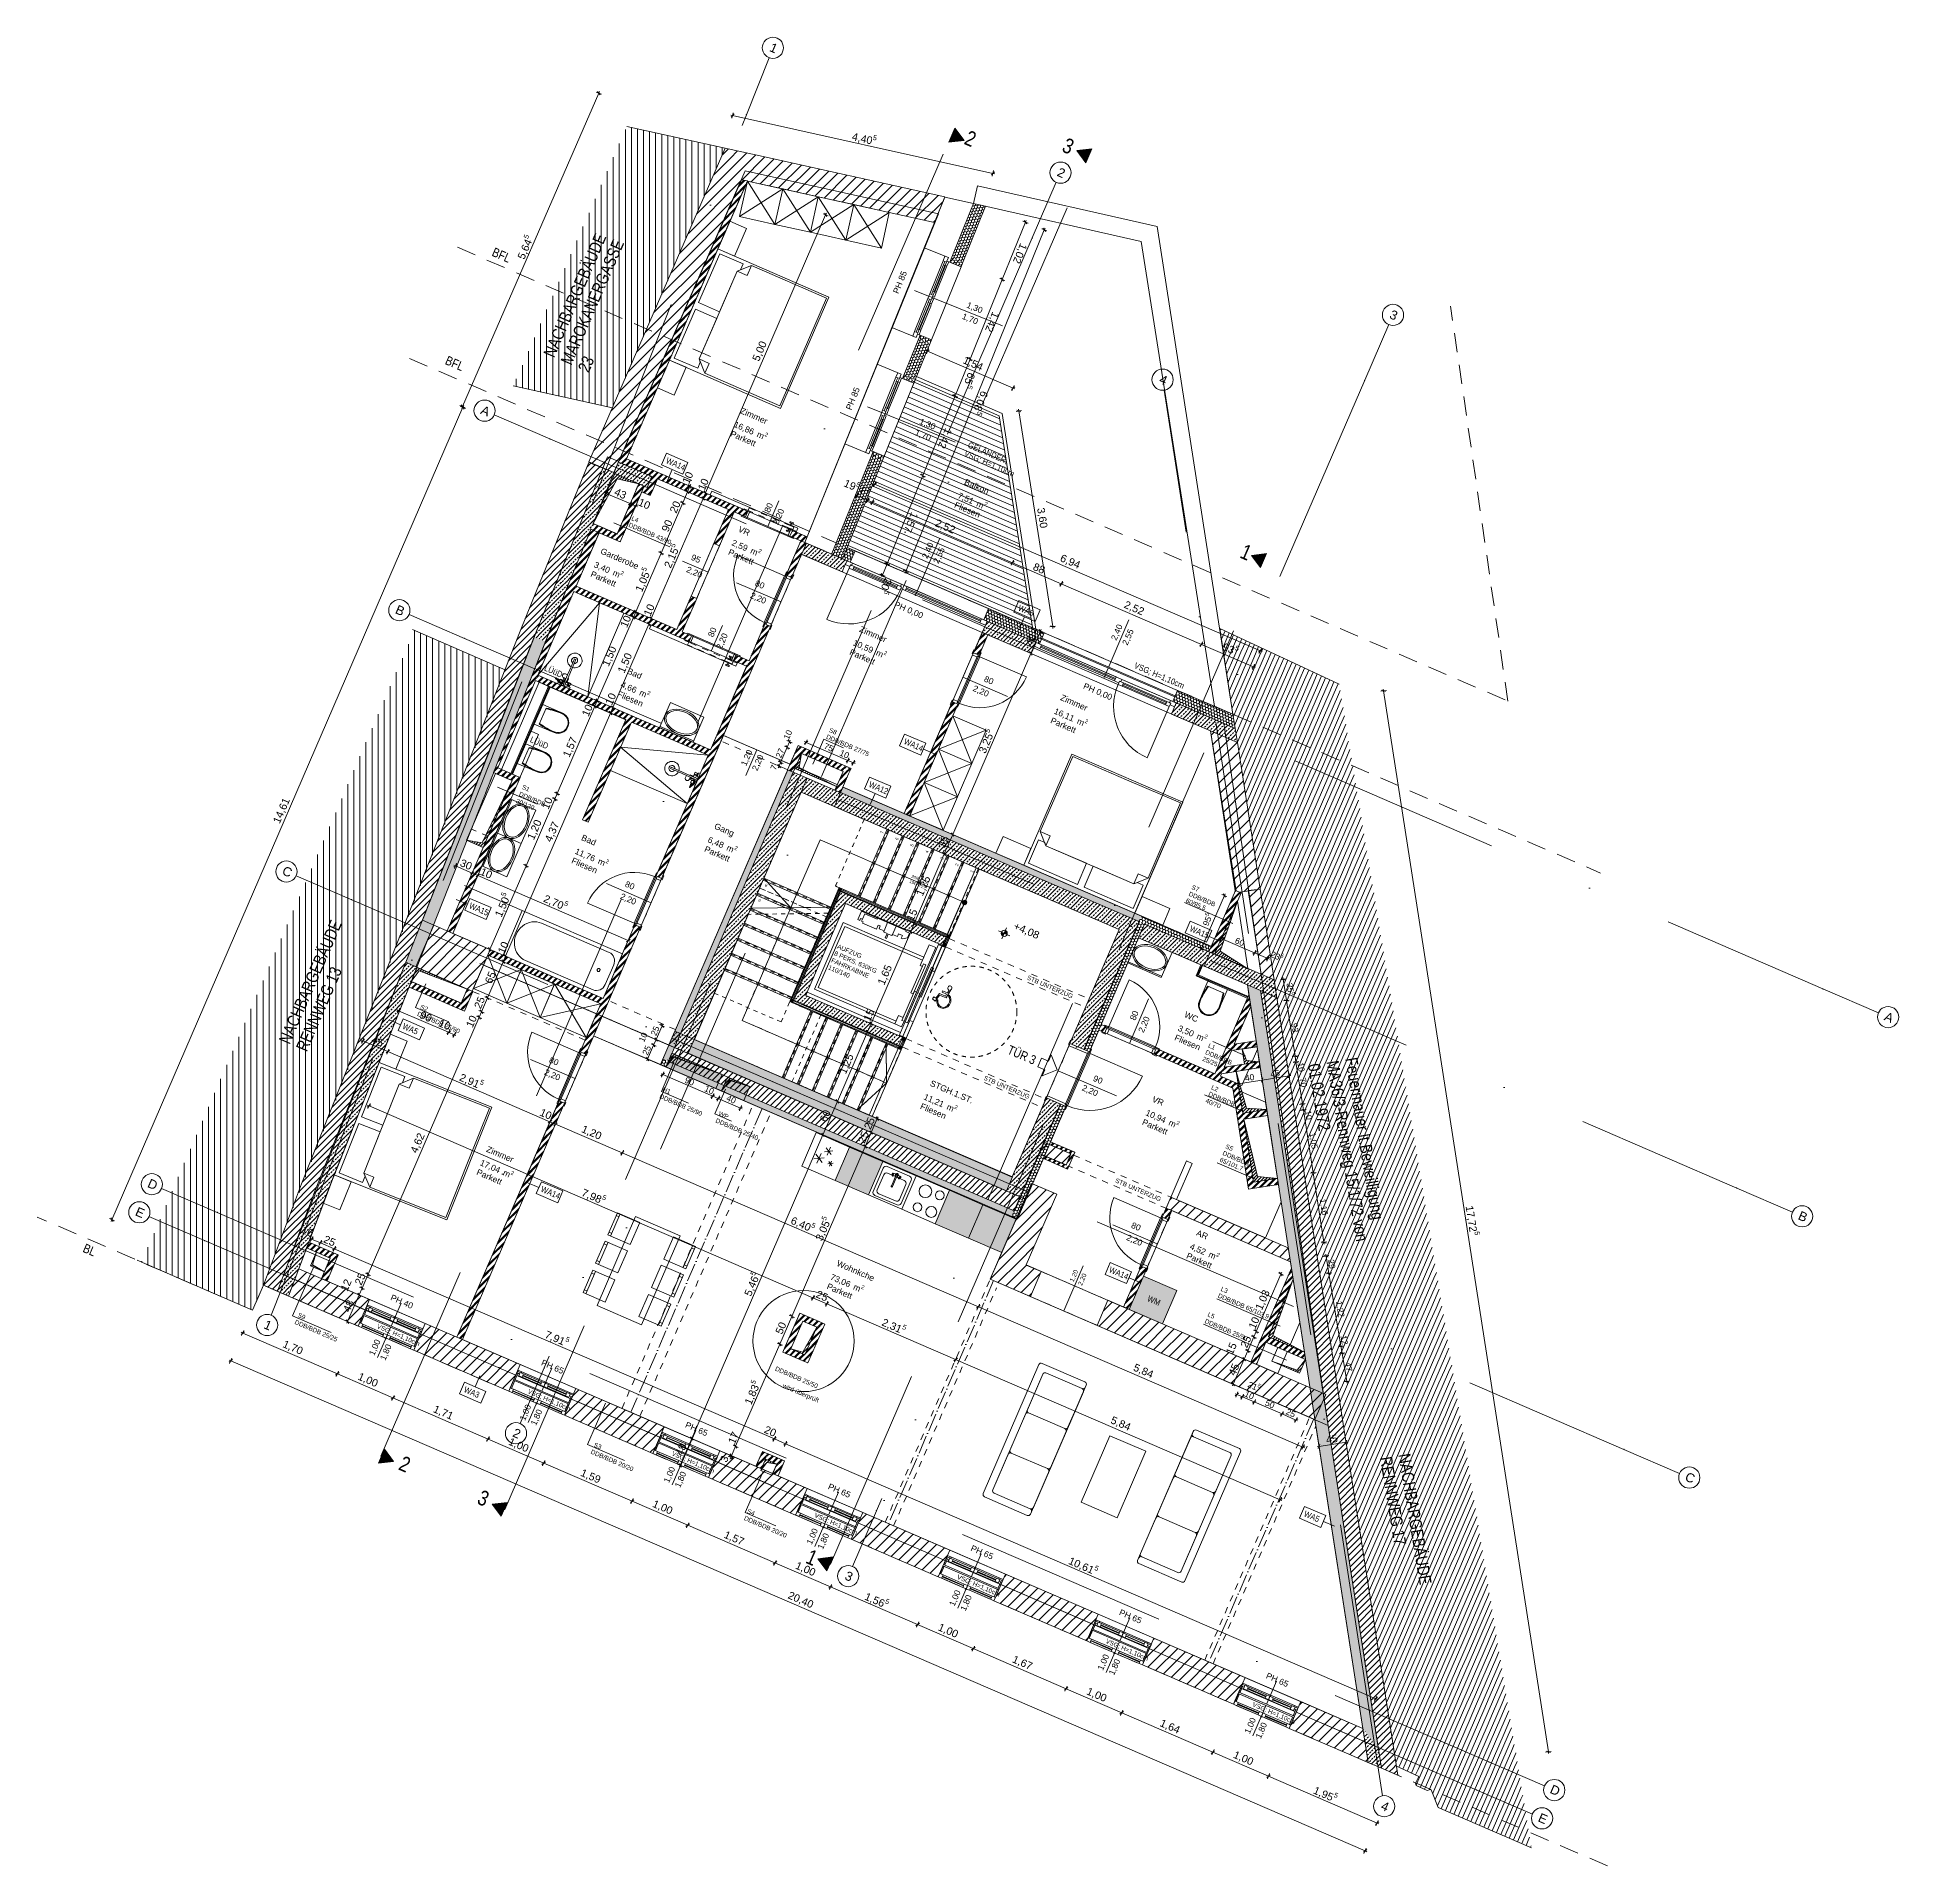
# Model space of a CAD drawing. Header units: millimetres. Extents: x 12535370 to 12566104, y 356204400 to 356234587.
import ezdxf
from ezdxf.enums import TextEntityAlignment as Align

# ---------------------------------------------------------------- set-up
doc = ezdxf.new("R2010")
doc.units = ezdxf.units.MM
doc.header["$MEASUREMENT"] = 0
doc.set_wipeout_variables(frame=1)
for name, pattern in [('Dashed', [211.666667, 105.833333, -105.833333]), ('Dashed Long', [529.166651, 317.499995, -211.666656]), ('Dashed Small', [141.111111, 70.555556, -70.555556]), ('Dot & Dashed', [6702.78, 3527.78, -1763.89, 0, -1411.11]), ('Strichpunkt 6_1_1mm', [400, 300, -50, 0, -50]), ('Wipeout_Contour', [1000, 0, -1000])]:
    doc.linetypes.add(name, pattern=pattern)
for name, color, linetype in [('New_010 Aussenwände', 7, 'Continuous'), ('New_015 Innenwände', 7, 'Continuous'), ('New_035 Decken', 7, 'Continuous'), ('New_055 Treppen _ Lift', 7, 'Continuous'), ('New_065 Möbel Einrichtung', 7, 'Continuous'), ('New_080 Raumdefinitionen', 7, 'Continuous'), ('New_105 Bemassungen Projekt', 7, 'Continuous'), ('New_110 Bemassungen Ausführung', 7, 'Continuous'), ('New_255 Plangrafiken', 7, 'Continuous'), ('New_290 Raster _ Achsen', 7, 'Continuous'), ('New_Archicad Door Markers', 7, 'Continuous'), ('New_Archicad Doors', 7, 'Continuous'), ('New_Archicad Window Markers', 7, 'Continuous'), ('New_Archicad Windows', 7, 'Continuous'), ('New_Stützen', 7, 'Continuous')]:
    doc.layers.add(name, color=color, linetype=linetype)
for name, color, linetype, lineweight in [('New_010 Aussenwände_Pen_No__1', 7, 'Continuous', 13), ('New_010 Aussenwände_Pen_No__3', 7, 'Continuous', 18), ('New_010 Aussenwände_Pen_No__96', 8, 'Continuous', 13), ('New_015 Innenwände_Pen_No__1', 7, 'Continuous', 13), ('New_035 Decken_Pen_No__1', 7, 'Continuous', 13), ('New_055 Treppen _ Lift_Pen_No__1', 7, 'Continuous', 13), ('New_055 Treppen _ Lift_Pen_No__91', 255, 'Continuous', 13), ('New_060 Möbel Einbau_Pen_No__1', 7, 'Continuous', 13), ('New_060 Möbel Einbau_Pen_No__18', 255, 'Continuous', 13), ('New_065 Möbel Einrichtung_Pen_No__1', 7, 'Continuous', 13), ('New_065 Möbel Einrichtung_Pen_No__3', 7, 'Continuous', 18), ('New_065 Möbel Einrichtung_Pen_No__31', 7, 'Continuous', 13), ('New_105 Bemassungen Projekt_Pen_No__1', 7, 'Continuous', 13), ('New_110 Bemassungen Ausführung_Pen_No__1', 7, 'Continuous', 13), ('New_160 Beschriftungen Ausführung_Pen_No__1', 7, 'Continuous', 13), ('New_255 Plangrafiken_Pen_No__1', 7, 'Continuous', 13), ('New_255 Plangrafiken_Pen_No__105', 5, 'Continuous', 13), ('New_255 Plangrafiken_Pen_No__18', 255, 'Continuous', 13), ('New_255 Plangrafiken_Pen_No__21', 1, 'Continuous', 13), ('New_255 Plangrafiken_Pen_No__39', 8, 'Continuous', 13), ('New_255 Plangrafiken_Pen_No__83', 30, 'Continuous', 13), ('New_290 Raster _ Achsen_Pen_No__1', 7, 'Continuous', 13), ('New_290 Raster _ Achsen_Pen_No__108', 7, 'Continuous', 13), ('New_Archicad Door Markers_Pen_No__1', 7, 'Continuous', 13), ('New_Archicad Doors_Pen_No__1', 7, 'Continuous', 13), ('New_Archicad Window Markers_Pen_No__1', 7, 'Continuous', 13), ('New_Archicad Window Markers_Pen_No__7', 7, 'Continuous', 70), ('New_Archicad Windows_Pen_No__1', 7, 'Continuous', 13), ('New_Archicad Windows_Pen_No__3', 7, 'Continuous', 18), ('New_Archicad Zone Stamps_Pen_No__1', 7, 'Continuous', 13), ('New_Baulinie_Pen_No__21', 1, 'Continuous', 13), ('New_HKLS1_Pen_No__1', 7, 'Continuous', 13), ('New_HKLS1_Pen_No__21', 1, 'Continuous', 13), ('New_HKLS1_Pen_No__39', 8, 'Continuous', 13), ('New_Stützen_Pen_No__1', 7, 'Continuous', 13)]:
    doc.layers.add(name, color=color, linetype=linetype, lineweight=lineweight)
doc.layers.add('New_055 Treppen _ Lift_Pen_No__71', color=196, linetype='Continuous', lineweight=13, true_color=0x35006a)
doc.layers.add('New_HKLS1_Pen_No__65', color=20, linetype='Continuous', lineweight=13, true_color=0xfa2d16)
doc.styles.add('GENERATED_STYLE_1', font='arial.ttf')
doc.styles.add('GENERATED_STYLE_2', font='arial.ttf', dxfattribs={"width": 0.8})
doc.linetypes.add('Blase', pattern='A,0,[1,OG1 - Rennweg 15_1030 Wien_AusfÃ¼rung-2026-06-121.Shx,S=15.817082,R=0,X=-0.000255191,Y=0.048578],-1983.5,0', length=1983.5)
doc.dimstyles.new('GENERATED_STYLE__1', dxfattribs={"dimtxt": 125, "dimasz": 47.5, "dimexe": 0.18, "dimexo": 2, "dimgap": 0, "dimtad": 1, "dimlfac": 0.001, "dimzin": 0, "dimdsep": 46, "dimtxsty": 'GENERATED_STYLE_1', "dimblk": 'ARROWHEAD_2', "dimblk1": 'ARROWHEAD_2', "dimblk2": 'ARROWHEAD_2', "dimcen": 0.09, "dimclrd": 7, "dimclre": 7, "dimclrt": 7, "dimadec": 0, "dimazin": 0, "dimtfac": 1, "dimtdec": 4, "dimtmove": 0, "dimatfit": 3, "dimfxl": 1, "dimtolj": 1, "dimtzin": 0, "dimarcsym": 0})
doc.dimstyles.new('GENERATED_STYLE__2', dxfattribs={"dimtxt": 100, "dimasz": 47.5, "dimexe": 0.18, "dimexo": 2, "dimgap": 0, "dimtad": 1, "dimlfac": 0.001, "dimzin": 0, "dimdsep": 46, "dimtxsty": 'GENERATED_STYLE_1', "dimblk": 'ARROWHEAD_2', "dimblk1": 'ARROWHEAD_2', "dimblk2": 'ARROWHEAD_2', "dimcen": 0.09, "dimclrd": 7, "dimclre": 7, "dimclrt": 7, "dimadec": 0, "dimazin": 0, "dimtfac": 1, "dimtdec": 4, "dimtmove": 0, "dimatfit": 3, "dimfxl": 1, "dimtolj": 1, "dimtzin": 0, "dimarcsym": 0})
pattern_1 = [(45, (12240439.16, 356160438.356), (-53.033009, 53.033009), [])]
pattern_2 = [(45, (12240439.16, 356160438.36), (-70.710678, 70.710678), [30, -20]), (45, (12240403.8, 356160473.71), (-70.710678, 70.710678), [100, 0])]
pattern_3 = [(45, (12240439.157, 356160438.356), (-26.5165043, 26.5165043), [])]
pattern_4 = [(45, (12240439.16, 356160438.36), (-91.92388, 91.92388), [])]
pattern_5 = [(337.932185, (12240439.157, 356160438.356), (19.522139, 48.154814), [30, -60]), (337.932185, (12240490.62, 356160445.526), (19.522139, 48.154814), [30, -60]), (37.932185, (12240466.96, 356160427.084), (-31.942223, 40.984075), [30, -60]), (37.932185, (12240486.48, 356160475.24), (-31.942223, 40.984075), [30, -60]), (97.932185, (12240439.157, 356160438.356), (51.4643615, 7.170739), [30, -60]), (97.932185, (12240458.68, 356160486.51), (51.4643615, 7.170739), [30, -60])]
pattern_6 = [(337.932, (12550091.34, 356230312.29), (19.522, 48.1548), [30, -60]), (337.932, (12550142.804, 356230319.46), (19.522, 48.1548), [30, -60]), (37.932, (12550119.14, 356230301.017), (-31.9422, 40.984), [30, -60]), (37.932, (12550138.664, 356230349.17), (-31.9422, 40.984), [30, -60]), (97.932, (12550091.34, 356230312.29), (51.4644, 7.1707), [30, -60]), (97.932, (12550110.86, 356230360.443), (51.4644, 7.1707), [30, -60])]
pattern_7 = [(337.932, (12549312.5, 356228391.143), (19.522, 48.1548), [30, -60]), (337.932, (12549363.964, 356228398.314), (19.522, 48.1548), [30, -60]), (37.932, (12549340.3, 356228379.87), (-31.9422, 40.984), [30, -60]), (37.932, (12549359.824, 356228428.027), (-31.9422, 40.984), [30, -60]), (97.932, (12549312.5, 356228391.143), (51.4644, 7.1707), [30, -60]), (97.932, (12549332.02, 356228439.3), (51.4644, 7.1707), [30, -60])]
pattern_8 = [(246.636458, (12240439.157, 356160438.356), (-47.701051, 20.606061), [30, -60]), (246.636458, (12240445.16, 356160386.74), (-47.701051, 20.606061), [30, -60]), (306.636458, (12240427.26, 356160410.815), (41.695898, 31.007291), [30, -60]), (306.636458, (12240474.96, 356160390.21), (41.695898, 31.007291), [30, -60]), (6.636458, (12240439.157, 356160438.356), (-6.005153, 51.613352), [30, -60]), (6.636458, (12240486.86, 356160417.75), (-6.005153, 51.613352), [30, -60])]
pattern_9 = [(246.636454, (12240439.157, 356160438.356), (-47.7010495, 20.606064), [30, -60]), (246.636454, (12240445.16, 356160386.74), (-47.7010495, 20.606064), [30, -60]), (306.636454, (12240427.26, 356160410.815), (41.6959, 31.007289), [30, -60]), (306.636454, (12240474.96, 356160390.21), (41.6959, 31.007289), [30, -60]), (6.636454, (12240439.157, 356160438.356), (-6.00515, 51.613353), [30, -60]), (6.636454, (12240486.86, 356160417.75), (-6.00515, 51.613353), [30, -60])]
pattern_10 = [(336.636458, (12240439.157, 356160438.356), (20.606061, 47.701051), [30, -60]), (336.636458, (12240490.77, 356160444.36), (20.606061, 47.701051), [30, -60]), (36.636458, (12240466.697, 356160426.46), (-31.007291, 41.695898), [30, -60]), (36.636458, (12240487.303, 356160474.16), (-31.007291, 41.695898), [30, -60]), (96.636458, (12240439.157, 356160438.356), (51.613352, 6.005153), [30, -60]), (96.636458, (12240459.76, 356160486.057), (51.613352, 6.005153), [30, -60])]
pattern_11 = [(156.636459, (12240439.157, 356160438.356), (20.60606, 47.701051), [30, -60]), (156.636459, (12240387.543, 356160432.35), (20.60606, 47.701051), [30, -60]), (216.636459, (12240411.616, 356160450.25), (-31.007292, 41.695897), [30, -60]), (216.636459, (12240391.01, 356160402.55), (-31.007292, 41.695897), [30, -60]), (276.636459, (12240439.157, 356160438.356), (51.613352, 6.005154), [30, -60]), (276.636459, (12240418.55, 356160390.654), (51.613352, 6.005154), [30, -60])]
pattern_12 = [(45, (12240439.16, 356160438.356), (-53.033009, 53.033009), []), (45, (12240428.55, 356160448.96), (-53.033009, 53.033009), [])]

msp = doc.modelspace()

# ---------------------------------------------------------------- texts
at = {"layer": 'New_160 Beschriftungen Ausführung_Pen_No__1', "color": 7, "linetype": 'Continuous', "lineweight": 13, "attachment_point": 7, "rotation": 336.6364577, "style": 'GENERATED_STYLE_2'}
for s, insert, char_height in [('\\A1;{\\pql;\\fArial|b0|i0|c0|p0;\\W0.800000;WA\\fArial|b0|i0|c0|p0;\\W0.800000;8}', (12551554.226, 356225127.169), 100), ('\\A1;{\\pql;\\fArial|b0|i0|c0|p0;\\W0.800000;WA1\\fArial|b0|i0|c0|p0;\\W0.800000;2}', (12549088.578, 356222215.164), 100), ('\\A1;{\\pql;\\fArial|b0|i0|c0|p0;\\W0.800000;STB UNTERZUG}', (12551702.54, 356219034.876), 75), ('\\A1;{\\pql;\\fArial|b0|i0|c0|p0;\\W0.800000;WA\\fArial|b0|i0|c0|p0;\\W0.800000;5}', (12541390.173, 356218221.971), 100), ('\\A1;{\\pql;\\fArial|b0|i0|c0|p0;\\W0.800000;TÜR 3}', (12551373.206, 356217811.689), 150), ('\\A1;{\\pql;\\fArial|b0|i0|c0|p0;\\W0.800000;STB UNTERZUG}', (12550987.078, 356217378.649), 75)]:
    msp.add_mtext(s, dxfattribs=dict(at, insert=insert, char_height=char_height))
at = {"layer": 'New_255 Plangrafiken_Pen_No__1', "color": 7, "linetype": 'Continuous', "lineweight": 13, "char_height": 250, "attachment_point": 7, "rotation": 336.6364577, "style": 'GENERATED_STYLE_2'}
for s, insert in [('\\A1;{\\pql;\\fArial|b0|i0|c0|p0;\\W0.800000;2}', (12550657.867, 356232829.642)), ('\\A1;{\\pql;\\fArial|b0|i0|c0|p0;\\W0.800000;3}', (12552271.046, 356232704.055)), ('\\A1;{\\pql;\\fArial|b0|i0|c0|p0;\\W0.800000;1}', (12555208.454, 356226002.208))]:
    msp.add_mtext(s, dxfattribs=dict(at, insert=insert))
at = {"layer": 'New_255 Plangrafiken_Pen_No__1', "color": 7, "linetype": 'Continuous', "lineweight": 13, "char_height": 200, "attachment_point": 7, "style": 'GENERATED_STYLE_2'}
for s, insert, rotation, line_spacing_factor in [('\\A1;{\\pql;\\fArial|b0|i0|c0|p0;\\W0.800000;NACHBARGEBÄUDE\\P\\pql;\\fArial|b0|i0|c0|p0;\\W0.800000;RENNWEG 13}', (12539822.4, 356217825.204), 66.6364577, 0.921651), ('\\A1;{\\pql;\\fArial|b0|i0|c0|p0;\\W0.800000;Feuermauer lt.Beweilligung\\P\\pql;\\fArial|b0|i0|c0|p0;\\W0.800000;MA36/3-Rennweg 15/1/72 von\\P\\pql;\\fArial|b0|i0|c0|p0;\\W0.800000;01.02.1972}', (12556345.69, 356217622.917), 279.3807748, 0.937161), ('\\A1;{\\pql;\\fArial|b0|i0|c0|p0;\\W0.800000;NACHBARGEBÄUDE\\P\\pql;\\fArial|b0|i0|c0|p0;\\W0.800000;RENNWEG 17}', (12557534.556, 356211136.464), 279.3807748, 0.921289)]:
    msp.add_mtext(s, dxfattribs=dict(at, insert=insert, rotation=rotation, line_spacing_factor=line_spacing_factor))
at = {"layer": 'New_Baulinie_Pen_No__21', "color": 1, "linetype": 'Continuous', "lineweight": 13, "char_height": 150, "attachment_point": 7, "rotation": 336.6364577, "style": 'GENERATED_STYLE_2'}
for s, insert in [('\\A1;{\\pql;\\fArial|b0|i0|c0|p0;\\W0.800000;B\\fArial|b0|i0|c0|p0;\\W0.800000;F\\fArial|b0|i0|c0|p0;\\W0.800000;L}', (12542864.09, 356230982.697)), ('\\A1;{\\pql;\\fArial|b0|i0|c0|p0;\\W0.800000;B\\fArial|b0|i0|c0|p0;\\W0.800000;F\\fArial|b0|i0|c0|p0;\\W0.800000;L}', (12542091.866, 356229195.072)), ('\\A1;{\\pql;\\fArial|b0|i0|c0|p0;\\W0.800000;BL}', (12536109.972, 356214538.701))]:
    msp.add_mtext(s, dxfattribs=dict(at, insert=insert))

# ---------------------------------------------------------------- blocks, each defined once
blk = doc.blocks.new('Wall_1', base_point=(12546218, 356218040))
at = {"layer": 'New_010 Aussenwände', "linetype": 'Continuous', "lineweight": 0, "true_color": 0x000000}
h = blk.add_hatch(dxfattribs=at)
h.set_pattern_fill('BACKSTEIN', color=18, style=0, pattern_type=2)
h.set_pattern_definition(pattern_1)
h.paths.add_polyline_path([(12551528, 356215279), (12551504, 356215484), (12545985, 356217868), (12545818, 356217745), (12545790, 356217680), (12551500, 356215213)])
h = blk.add_hatch(dxfattribs=at)
h.set_pattern_fill('BACKSTEIN', color=18, style=0, pattern_type=2)
h.set_pattern_definition(pattern_1)
h.paths.add_polyline_path([(12545889, 356217909), (12545818, 356217745), (12545985, 356217868)])
h = blk.add_hatch(dxfattribs=at)
h.set_pattern_fill('BETON_BEWEHRT_SN46', color=18, style=0, pattern_type=2)
h.set_pattern_definition(pattern_2)
h.paths.add_polyline_path([(12551469, 356215771), (12546218, 356218040), (12546119, 356217810), (12551370, 356215542)])
h = blk.add_hatch(dxfattribs=at)
h.set_pattern_fill('DÄMMSTOFF__POLYSTYROL_EPS', color=18, style=0, pattern_type=2)
h.set_pattern_definition([(66.636458, (12240439.157, 356160438.356), (-47.701051, 20.606061), [30, -60]), (66.636458, (12240433.15, 356160489.97), (-47.701051, 20.606061), [30, -60]), (126.636458, (12240451.053, 356160465.896), (41.695898, 31.007291), [30, -60]), (126.636458, (12240403.35, 356160486.5), (41.695898, 31.007291), [30, -60]), (186.636458, (12240439.157, 356160438.356), (-6.005153, 51.613352), [30, -60]), (186.636458, (12240391.455, 356160458.96), (-6.005153, 51.613352), [30, -60])])
h.paths.add_polyline_path([(12551500, 356215213), (12545790, 356217680), (12545750, 356217588), (12551460, 356215121)])
h = blk.add_hatch(dxfattribs=at)
h.set_pattern_fill('BACKSTEIN', color=18, style=0, pattern_type=2)
h.set_pattern_definition(pattern_1)
h.paths.add_polyline_path([(12551504, 356215484), (12551528, 356215279), (12551599, 356215443)])
at = {"layer": 'New_010 Aussenwände_Pen_No__1', "color": 7, "linetype": 'Continuous', "lineweight": 13}
for p, q in [((12545889, 356217909), (12545818, 356217745)), ((12545985, 356217868), (12545889, 356217909)), ((12545985, 356217868), (12546119, 356217810)), ((12545818, 356217745), (12545790, 356217680)), ((12545790, 356217680), (12551500, 356215213)), ((12546119, 356217810), (12551370, 356215542)), ((12551370, 356215542), (12551504, 356215484)), ((12551504, 356215484), (12551599, 356215443)), ((12551528, 356215279), (12551599, 356215443)), ((12551528, 356215279), (12551500, 356215213))]:
    blk.add_line(p, q, dxfattribs=at)
at = {"layer": 'New_010 Aussenwände_Pen_No__1', "color": 7, "linetype": 'Continuous', "lineweight": 13, "flags": 128}
for points in [[(12551469, 356215771), (12546218, 356218040)], [(12545750, 356217588), (12551460, 356215121)]]:
    blk.add_lwpolyline(points, dxfattribs=at)
blk = doc.blocks.new('Chair 02 27[1]', base_point=(12545873, 356214781))
at = {"layer": 'New_065 Möbel Einrichtung_Pen_No__1', "color": 7, "linetype": 'Continuous', "lineweight": 13}
for p, q in [((12545873, 356214781), (12545714, 356214414)), ((12546240, 356214623), (12545873, 356214781)), ((12546194, 356214643), (12546035, 356214275)), ((12546081, 356214256), (12546240, 356214623)), ((12546174, 356214597), (12546220, 356214577)), ((12545714, 356214414), (12546081, 356214256)), ((12546055, 356214321), (12546101, 356214301))]:
    blk.add_line(p, q, dxfattribs=at)
blk = doc.blocks.new('Tisch_180x80[2]', base_point=(12545666, 356214065))
at = {"layer": 'New_065 Möbel Einrichtung_Pen_No__3', "color": 7, "linetype": 'Continuous', "lineweight": 18}
for p, q in [((12544614, 356213648), (12545249, 356215117)), ((12545249, 356215117), (12545983, 356214800)), ((12545983, 356214800), (12545349, 356213331)), ((12545349, 356213331), (12544614, 356213648))]:
    blk.add_line(p, q, dxfattribs=at)
blk = doc.blocks.new('Chair 02 27[3]', base_point=(12545671, 356214314))
at = {"layer": 'New_065 Möbel Einrichtung_Pen_No__1', "color": 7, "linetype": 'Continuous', "lineweight": 13}
for p, q in [((12545671, 356214314), (12545512, 356213947)), ((12546038, 356214156), (12545671, 356214314)), ((12545992, 356214176), (12545834, 356213808)), ((12545880, 356213789), (12546038, 356214156)), ((12545512, 356213947), (12545880, 356213789)), ((12545853, 356213854), (12545899, 356213834)), ((12545972, 356214130), (12546018, 356214110))]:
    blk.add_line(p, q, dxfattribs=at)
blk = doc.blocks.new('Chair 02 27[4]', base_point=(12545463, 356213833))
at = {"layer": 'New_065 Möbel Einrichtung_Pen_No__1', "color": 7, "linetype": 'Continuous', "lineweight": 13}
for p, q in [((12545463, 356213833), (12545304, 356213466)), ((12545830, 356213674), (12545463, 356213833)), ((12545784, 356213694), (12545626, 356213327)), ((12545671, 356213307), (12545830, 356213674)), ((12545764, 356213648), (12545810, 356213628)), ((12545304, 356213466), (12545671, 356213307)), ((12545645, 356213373), (12545691, 356213353))]:
    blk.add_line(p, q, dxfattribs=at)
blk = doc.blocks.new('Chair 02 27[5]', base_point=(12545317, 356215021))
at = {"layer": 'New_065 Möbel Einrichtung_Pen_No__1', "color": 7, "linetype": 'Continuous', "lineweight": 13}
for p, q in [((12544792, 356214813), (12544950, 356215180)), ((12544996, 356215160), (12544837, 356214793)), ((12544976, 356215114), (12544930, 356215134)), ((12544950, 356215180), (12545317, 356215021)), ((12545159, 356214654), (12544792, 356214813)), ((12544857, 356214839), (12544811, 356214859)), ((12545317, 356215021), (12545159, 356214654))]:
    blk.add_line(p, q, dxfattribs=at)
blk = doc.blocks.new('Chair 02 27[6]', base_point=(12545116, 356214554))
at = {"layer": 'New_065 Möbel Einrichtung_Pen_No__1', "color": 7, "linetype": 'Continuous', "lineweight": 13}
for p, q in [((12544590, 356214346), (12544748, 356214713)), ((12544794, 356214693), (12544636, 356214326)), ((12544775, 356214647), (12544729, 356214667)), ((12544748, 356214713), (12545116, 356214554)), ((12545116, 356214554), (12544957, 356214187)), ((12544957, 356214187), (12544590, 356214346)), ((12544656, 356214372), (12544610, 356214392))]:
    blk.add_line(p, q, dxfattribs=at)
blk = doc.blocks.new('Chair 02 27[7]', base_point=(12544908, 356214073))
at = {"layer": 'New_065 Möbel Einrichtung_Pen_No__1', "color": 7, "linetype": 'Continuous', "lineweight": 13}
for p, q in [((12544382, 356213864), (12544541, 356214231)), ((12544586, 356214212), (12544428, 356213844)), ((12544567, 356214166), (12544521, 356214185)), ((12544541, 356214231), (12544908, 356214073)), ((12544749, 356213706), (12544382, 356213864)), ((12544448, 356213890), (12544402, 356213910)), ((12544908, 356214073), (12544749, 356213706))]:
    blk.add_line(p, q, dxfattribs=at)
blk = doc.blocks.new('Zimmer__1', base_point=(12551497, 356223412))
at = {"layer": 'New_Archicad Zone Stamps_Pen_No__1', "color": 7, "lineweight": 13, "insert": (12552197, 356223543), "char_height": 100, "attachment_point": 1, "rotation": 336.6365, "style": 'GENERATED_STYLE_1'}
blk.add_mtext('\\A1;{\\pql;\\pt0,50;\\fArial|b0|i0|c0|p0;\\W1.000000;16,11\\fArial|b0|i0|c0|p0;\\W1.000000;\\A1{\\H.66x;\\S^  ;}\\fArial|b0|i0|c0|p0;\\W1.000000; m\\fArial|b0|i0|c0|p0;\\W1.000000;\\A1{\\H.66x;\\S2^  ;}}', dxfattribs=at)
at = {"layer": 'New_Archicad Zone Stamps_Pen_No__1', "color": 7, "lineweight": 13, "style": 'GENERATED_STYLE_1'}
for tag, p in [('ROOM_NAME', (12552292, 356223741)), ('DUMMY_559', (12552128, 356223385)), ('floor_f', (12552128, 356223362)), ('DUMMY_558', (12552206, 356223565))]:
    blk.add_attdef(tag, text='', height=100, rotation=336.6365, dxfattribs=at).set_placement(p, align=Align.TOP_LEFT)
blk = doc.blocks.new('Zimmer__2', base_point=(12548926, 356224296))
at = {"layer": 'New_Archicad Zone Stamps_Pen_No__1', "color": 7, "lineweight": 13, "insert": (12548878, 356224672), "char_height": 100, "attachment_point": 1, "rotation": 336.6365, "style": 'GENERATED_STYLE_1'}
blk.add_mtext('\\A1;{\\pql;\\pt0,50;\\fArial|b0|i0|c0|p0;\\W1.000000;10,59\\fArial|b0|i0|c0|p0;\\W1.000000;\\A1{\\H.66x;\\S^  ;}\\fArial|b0|i0|c0|p0;\\W1.000000; m\\fArial|b0|i0|c0|p0;\\W1.000000;\\A1{\\H.66x;\\S2^  ;}}', dxfattribs=at)
at = {"layer": 'New_Archicad Zone Stamps_Pen_No__1', "color": 7, "lineweight": 13, "style": 'GENERATED_STYLE_1'}
for tag, p in [('DUMMY_558', (12548888, 356224695)), ('ROOM_NAME', (12548973, 356224870)), ('DUMMY_559', (12548810, 356224514)), ('floor_f', (12548810, 356224492))]:
    blk.add_attdef(tag, text='', height=100, rotation=336.6365, dxfattribs=at).set_placement(p, align=Align.TOP_LEFT)
blk = doc.blocks.new('Zimmer__3', base_point=(12546827, 356229321))
at = {"layer": 'New_Archicad Zone Stamps_Pen_No__1', "color": 7, "lineweight": 13, "insert": (12546912, 356228277), "char_height": 100, "attachment_point": 1, "rotation": 336.6365, "style": 'GENERATED_STYLE_1'}
blk.add_mtext('\\A1;{\\pql;\\pt0,50;\\fArial|b0|i0|c0|p0;\\W1.000000;16,86\\fArial|b0|i0|c0|p0;\\W1.000000;\\A1{\\H.66x;\\S^  ;}\\fArial|b0|i0|c0|p0;\\W1.000000; m\\fArial|b0|i0|c0|p0;\\W1.000000;\\A1{\\H.66x;\\S2^  ;}}', dxfattribs=at)
at = {"layer": 'New_Archicad Zone Stamps_Pen_No__1', "color": 7, "lineweight": 13, "style": 'GENERATED_STYLE_1'}
for tag, p in [('DUMMY_558', (12546921, 356228299)), ('ROOM_NAME', (12547007, 356228475)), ('DUMMY_559', (12546843, 356228119)), ('floor_f', (12546843, 356228096))]:
    blk.add_attdef(tag, text='', height=100, rotation=336.6365, dxfattribs=at).set_placement(p, align=Align.TOP_LEFT)
blk = doc.blocks.new('Garderobe__4', base_point=(12544969, 356226094))
at = {"layer": 'New_Archicad Zone Stamps_Pen_No__1', "color": 7, "lineweight": 13, "insert": (12544603, 356225961), "char_height": 100, "attachment_point": 1, "rotation": 336.6365, "style": 'GENERATED_STYLE_1'}
blk.add_mtext('\\A1;{\\pql;\\pt0,50;\\fArial|b0|i0|c0|p0;\\W1.000000;3,40\\fArial|b0|i0|c0|p0;\\W1.000000;\\A1{\\H.66x;\\S^  ;}\\fArial|b0|i0|c0|p0;\\W1.000000; m\\fArial|b0|i0|c0|p0;\\W1.000000;\\A1{\\H.66x;\\S2^  ;}}', dxfattribs=at)
at = {"layer": 'New_Archicad Zone Stamps_Pen_No__1', "color": 7, "lineweight": 13, "style": 'GENERATED_STYLE_1'}
for tag, p in [('ROOM_NAME', (12544699, 356226159)), ('DUMMY_558', (12544613, 356225983)), ('DUMMY_559', (12544535, 356225803)), ('floor_f', (12544535, 356225780))]:
    blk.add_attdef(tag, text='', height=100, rotation=336.6365, dxfattribs=at).set_placement(p, align=Align.TOP_LEFT)
blk = doc.blocks.new('VR__5', base_point=(12546890, 356226705))
at = {"layer": 'New_Archicad Zone Stamps_Pen_No__1', "color": 7, "lineweight": 13, "insert": (12546877, 356226324), "char_height": 100, "attachment_point": 1, "rotation": 336.6365, "style": 'GENERATED_STYLE_1'}
blk.add_mtext('\\A1;{\\pql;\\pt0,50;\\fArial|b0|i0|c0|p0;\\W1.000000;2,59\\fArial|b0|i0|c0|p0;\\W1.000000;\\A1{\\H.66x;\\S^  ;}\\fArial|b0|i0|c0|p0;\\W1.000000; m\\fArial|b0|i0|c0|p0;\\W1.000000;\\A1{\\H.66x;\\S2^  ;}}', dxfattribs=at)
at = {"layer": 'New_Archicad Zone Stamps_Pen_No__1', "color": 7, "lineweight": 13, "style": 'GENERATED_STYLE_1'}
for tag, p in [('ROOM_NAME', (12546972, 356226522)), ('DUMMY_559', (12546808, 356226166)), ('floor_f', (12546808, 356226143)), ('DUMMY_558', (12546886, 356226347))]:
    blk.add_attdef(tag, text='', height=100, rotation=336.6365, dxfattribs=at).set_placement(p, align=Align.TOP_LEFT)
blk = doc.blocks.new('Bad__6', base_point=(12545553, 356224472))
at = {"layer": 'New_Archicad Zone Stamps_Pen_No__1', "color": 7, "lineweight": 13, "insert": (12545043, 356223982), "char_height": 100, "attachment_point": 1, "rotation": 336.6365, "style": 'GENERATED_STYLE_1'}
blk.add_mtext('\\A1;{\\pql;\\pt0,50;\\fArial|b0|i0|c0|p0;\\W1.000000;4,66\\fArial|b0|i0|c0|p0;\\W1.000000;\\A1{\\H.66x;\\S^  ;}\\fArial|b0|i0|c0|p0;\\W1.000000; m\\fArial|b0|i0|c0|p0;\\W1.000000;\\A1{\\H.66x;\\S2^  ;}}', dxfattribs=at)
at = {"layer": 'New_Archicad Zone Stamps_Pen_No__1', "color": 7, "lineweight": 13, "style": 'GENERATED_STYLE_1'}
for tag, p in [('DUMMY_558', (12545053, 356224004)), ('ROOM_NAME', (12545139, 356224179)), ('DUMMY_559', (12544975, 356223824)), ('floor_f', (12544975, 356223801))]:
    blk.add_attdef(tag, text='', height=100, rotation=336.6365, dxfattribs=at).set_placement(p, align=Align.TOP_LEFT)
blk = doc.blocks.new('Bad__7', base_point=(12544196, 356221282))
at = {"layer": 'New_Archicad Zone Stamps_Pen_No__1', "color": 7, "lineweight": 13, "insert": (12544288, 356221230), "char_height": 100, "attachment_point": 1, "rotation": 336.6365, "style": 'GENERATED_STYLE_1'}
blk.add_mtext('\\A1;{\\pql;\\pt0,50;\\fArial|b0|i0|c0|p0;\\W1.000000;11,76\\fArial|b0|i0|c0|p0;\\W1.000000;\\A1{\\H.66x;\\S^  ;}\\fArial|b0|i0|c0|p0;\\W1.000000; m\\fArial|b0|i0|c0|p0;\\W1.000000;\\A1{\\H.66x;\\S2^  ;}}', dxfattribs=at)
at = {"layer": 'New_Archicad Zone Stamps_Pen_No__1', "color": 7, "lineweight": 13, "style": 'GENERATED_STYLE_1'}
for tag, p in [('DUMMY_558', (12544298, 356221252)), ('ROOM_NAME', (12544383, 356221428)), ('DUMMY_559', (12544220, 356221072)), ('floor_f', (12544220, 356221049))]:
    blk.add_attdef(tag, text='', height=100, rotation=336.6365, dxfattribs=at).set_placement(p, align=Align.TOP_LEFT)
blk = doc.blocks.new('Gang__8', base_point=(12546496, 356221802))
at = {"layer": 'New_Archicad Zone Stamps_Pen_No__1', "color": 7, "lineweight": 13, "insert": (12546482, 356221421), "char_height": 100, "attachment_point": 1, "rotation": 336.6365, "style": 'GENERATED_STYLE_1'}
blk.add_mtext('\\A1;{\\pql;\\pt0,50;\\fArial|b0|i0|c0|p0;\\W1.000000;6,48\\fArial|b0|i0|c0|p0;\\W1.000000;\\A1{\\H.66x;\\S^  ;}\\fArial|b0|i0|c0|p0;\\W1.000000; m\\fArial|b0|i0|c0|p0;\\W1.000000;\\A1{\\H.66x;\\S2^  ;}}', dxfattribs=at)
at = {"layer": 'New_Archicad Zone Stamps_Pen_No__1', "color": 7, "lineweight": 13, "style": 'GENERATED_STYLE_1'}
for tag, p in [('ROOM_NAME', (12546578, 356221619)), ('DUMMY_559', (12546414, 356221263)), ('floor_f', (12546414, 356221240)), ('DUMMY_558', (12546492, 356221443))]:
    blk.add_attdef(tag, text='', height=100, rotation=336.6365, dxfattribs=at).set_placement(p, align=Align.TOP_LEFT)
blk = doc.blocks.new('Zimmer__9', base_point=(12543099, 356215619))
at = {"layer": 'New_Archicad Zone Stamps_Pen_No__1', "color": 7, "lineweight": 13, "insert": (12542720, 356216088), "char_height": 100, "attachment_point": 1, "rotation": 336.6365, "style": 'GENERATED_STYLE_1'}
blk.add_mtext('\\A1;{\\pql;\\pt0,50;\\fArial|b0|i0|c0|p0;\\W1.000000;17,04\\fArial|b0|i0|c0|p0;\\W1.000000;\\A1{\\H.66x;\\S^  ;}\\fArial|b0|i0|c0|p0;\\W1.000000; m\\fArial|b0|i0|c0|p0;\\W1.000000;\\A1{\\H.66x;\\S2^  ;}}', dxfattribs=at)
at = {"layer": 'New_Archicad Zone Stamps_Pen_No__1', "color": 7, "lineweight": 13, "style": 'GENERATED_STYLE_1'}
for tag, p in [('DUMMY_558', (12542729, 356216110)), ('ROOM_NAME', (12542815, 356216285)), ('DUMMY_559', (12542652, 356215930)), ('floor_f', (12542652, 356215907))]:
    blk.add_attdef(tag, text='', height=100, rotation=336.6365, dxfattribs=at).set_placement(p, align=Align.TOP_LEFT)
blk = doc.blocks.new('Wohnkche__10', base_point=(12548598, 356214549))
at = {"layer": 'New_Archicad Zone Stamps_Pen_No__1', "color": 7, "lineweight": 13, "insert": (12548504, 356214203), "char_height": 100, "attachment_point": 1, "rotation": 336.6365, "style": 'GENERATED_STYLE_1'}
blk.add_mtext('\\A1;{\\pql;\\pt0,50;\\fArial|b0|i0|c0|p0;\\W1.000000;73,06\\fArial|b0|i0|c0|p0;\\W1.000000;\\A1{\\H.66x;\\S^  ;}\\fArial|b0|i0|c0|p0;\\W1.000000; m\\fArial|b0|i0|c0|p0;\\W1.000000;\\A1{\\H.66x;\\S2^  ;}}', dxfattribs=at)
at = {"layer": 'New_Archicad Zone Stamps_Pen_No__1', "color": 7, "lineweight": 13, "style": 'GENERATED_STYLE_1'}
for tag, p in [('DUMMY_558', (12548513, 356214225)), ('ROOM_NAME', (12548599, 356214401)), ('DUMMY_559', (12548435, 356214045)), ('floor_f', (12548435, 356214022))]:
    blk.add_attdef(tag, text='', height=100, rotation=336.6365, dxfattribs=at).set_placement(p, align=Align.TOP_LEFT)
blk = doc.blocks.new('AR__11', base_point=(12554454, 356215087))
at = {"layer": 'New_Archicad Zone Stamps_Pen_No__1', "color": 7, "lineweight": 13, "insert": (12554440, 356214706), "char_height": 100, "attachment_point": 1, "rotation": 336.6365, "style": 'GENERATED_STYLE_1'}
blk.add_mtext('\\A1;{\\pql;\\pt0,50;\\fArial|b0|i0|c0|p0;\\W1.000000;4,52\\fArial|b0|i0|c0|p0;\\W1.000000;\\A1{\\H.66x;\\S^  ;}\\fArial|b0|i0|c0|p0;\\W1.000000; m\\fArial|b0|i0|c0|p0;\\W1.000000;\\A1{\\H.66x;\\S2^  ;}}', dxfattribs=at)
at = {"layer": 'New_Archicad Zone Stamps_Pen_No__1', "color": 7, "lineweight": 13, "style": 'GENERATED_STYLE_1'}
for tag, p in [('ROOM_NAME', (12554536, 356214904)), ('DUMMY_559', (12554372, 356214548)), ('floor_f', (12554372, 356214526)), ('DUMMY_558', (12554450, 356214729))]:
    blk.add_attdef(tag, text='', height=100, rotation=336.6365, dxfattribs=at).set_placement(p, align=Align.TOP_LEFT)
blk = doc.blocks.new('VR__12', base_point=(12553863, 356217521))
at = {"layer": 'New_Archicad Zone Stamps_Pen_No__1', "color": 7, "lineweight": 13, "insert": (12553710, 356216914), "char_height": 100, "attachment_point": 1, "rotation": 336.6365, "style": 'GENERATED_STYLE_1'}
blk.add_mtext('\\A1;{\\pql;\\pt0,50;\\fArial|b0|i0|c0|p0;\\W1.000000;10,94\\fArial|b0|i0|c0|p0;\\W1.000000;\\A1{\\H.66x;\\S^  ;}\\fArial|b0|i0|c0|p0;\\W1.000000; m\\fArial|b0|i0|c0|p0;\\W1.000000;\\A1{\\H.66x;\\S2^  ;}}', dxfattribs=at)
at = {"layer": 'New_Archicad Zone Stamps_Pen_No__1', "color": 7, "lineweight": 13, "style": 'GENERATED_STYLE_1'}
for tag, p in [('DUMMY_558', (12553720, 356216936)), ('ROOM_NAME', (12553806, 356217112)), ('DUMMY_559', (12553642, 356216756)), ('floor_f', (12553642, 356216733))]:
    blk.add_attdef(tag, text='', height=100, rotation=336.6365, dxfattribs=at).set_placement(p, align=Align.TOP_LEFT)
blk = doc.blocks.new('WC__13', base_point=(12554348, 356218566))
at = {"layer": 'New_Archicad Zone Stamps_Pen_No__1', "color": 7, "lineweight": 13, "insert": (12554243, 356218309), "char_height": 100, "attachment_point": 1, "rotation": 336.6365, "style": 'GENERATED_STYLE_1'}
blk.add_mtext('\\A1;{\\pql;\\pt0,50;\\fArial|b0|i0|c0|p0;\\W1.000000;3,50\\fArial|b0|i0|c0|p0;\\W1.000000;\\A1{\\H.66x;\\S^  ;}\\fArial|b0|i0|c0|p0;\\W1.000000; m\\fArial|b0|i0|c0|p0;\\W1.000000;\\A1{\\H.66x;\\S2^  ;}}', dxfattribs=at)
at = {"layer": 'New_Archicad Zone Stamps_Pen_No__1', "color": 7, "lineweight": 13, "style": 'GENERATED_STYLE_1'}
for tag, p in [('ROOM_NAME', (12554338, 356218507)), ('DUMMY_559', (12554175, 356218151)), ('DUMMY_558', (12554253, 356218331)), ('floor_f', (12554175, 356218128))]:
    blk.add_attdef(tag, text='', height=100, rotation=336.6365, dxfattribs=at).set_placement(p, align=Align.TOP_LEFT)
blk = doc.blocks.new('STGH.1.ST.__14', base_point=(12550180, 356217503))
at = {"layer": 'New_Archicad Zone Stamps_Pen_No__1', "color": 7, "lineweight": 13, "insert": (12550046, 356217175), "char_height": 100, "attachment_point": 1, "rotation": 336.6365, "style": 'GENERATED_STYLE_1'}
blk.add_mtext('\\A1;{\\pql;\\pt0,50;\\fArial|b0|i0|c0|p0;\\W1.000000;11,21\\fArial|b0|i0|c0|p0;\\W1.000000;\\A1{\\H.66x;\\S^  ;}\\fArial|b0|i0|c0|p0;\\W1.000000; m\\fArial|b0|i0|c0|p0;\\W1.000000;\\A1{\\H.66x;\\S2^  ;}}', dxfattribs=at)
at = {"layer": 'New_Archicad Zone Stamps_Pen_No__1', "color": 7, "lineweight": 13, "style": 'GENERATED_STYLE_1'}
for tag, p in [('ROOM_NAME', (12550141, 356217373)), ('DUMMY_559', (12549978, 356217017)), ('floor_f', (12549978, 356216994)), ('DUMMY_558', (12550056, 356217197))]:
    blk.add_attdef(tag, text='', height=100, rotation=336.6365, dxfattribs=at).set_placement(p, align=Align.TOP_LEFT)
blk = doc.blocks.new('Balkon__15', base_point=(12550939, 356227274))
at = {"layer": 'New_Archicad Zone Stamps_Pen_No__1', "color": 7, "lineweight": 13, "insert": (12550608, 356227101), "char_height": 100, "attachment_point": 1, "rotation": 336.6365, "style": 'GENERATED_STYLE_1'}
blk.add_mtext('\\A1;{\\pql;\\pt0,50;\\fArial|b0|i0|c0|p0;\\W1.000000;7,51\\fArial|b0|i0|c0|p0;\\W1.000000;\\A1{\\H.66x;\\S^  ;}\\fArial|b0|i0|c0|p0;\\W1.000000; m\\fArial|b0|i0|c0|p0;\\W1.000000;\\A1{\\H.66x;\\S2^  ;}}', dxfattribs=at)
at = {"layer": 'New_Archicad Zone Stamps_Pen_No__1', "color": 7, "lineweight": 13, "style": 'GENERATED_STYLE_1'}
for tag, p in [('DUMMY_558', (12550618, 356227123)), ('ROOM_NAME', (12550704, 356227299)), ('DUMMY_559', (12550540, 356226943)), ('floor_f', (12550540, 356226920))]:
    blk.add_attdef(tag, text='', height=100, rotation=336.6365, dxfattribs=at).set_placement(p, align=Align.TOP_LEFT)
blk = doc.blocks.new('*X25', base_point=(12240439, 356160438))
at = {"layer": 'New_255 Plangrafiken_Pen_No__39', "color": 8, "linetype": 'Continuous', "lineweight": 13}
for p, q in [((12554911, 356224817), (12554900, 356224791)), ((12554911, 356224817), (12554900, 356224791)), ((12554981, 356224785), (12554922, 356224649)), ((12554981, 356224785), (12554922, 356224649)), ((12555050, 356224753), (12554964, 356224553)), ((12555050, 356224753), (12554964, 356224553)), ((12555119, 356224721), (12555034, 356224523)), ((12555119, 356224721), (12555034, 356224523)), ((12555188, 356224688), (12555104, 356224493)), ((12555188, 356224688), (12555104, 356224493)), ((12555257, 356224656), (12555174, 356224462)), ((12555257, 356224656), (12555174, 356224462)), ((12555327, 356224624), (12555244, 356224432)), ((12555327, 356224624), (12555244, 356224432)), ((12555396, 356224591), (12555314, 356224402)), ((12555396, 356224591), (12555314, 356224402)), ((12554964, 356224553), (12554944, 356224508)), ((12554964, 356224553), (12554944, 356224508)), ((12555034, 356224523), (12554966, 356224366)), ((12555034, 356224523), (12554966, 356224366)), ((12555016, 356224289), (12554988, 356224225)), ((12555016, 356224289), (12554988, 356224225)), ((12555104, 356224493), (12555016, 356224289)), ((12555104, 356224493), (12555016, 356224289)), ((12555174, 356224462), (12555086, 356224258)), ((12555174, 356224462), (12555086, 356224258)), ((12555244, 356224432), (12555156, 356224228)), ((12555244, 356224432), (12555156, 356224228)), ((12555314, 356224402), (12555226, 356224198)), ((12555314, 356224402), (12555226, 356224198)), ((12555384, 356224371), (12555296, 356224168)), ((12555384, 356224371), (12555296, 356224168)), ((12555454, 356224341), (12555366, 356224137)), ((12555454, 356224341), (12555366, 356224137)), ((12555465, 356224559), (12555384, 356224371)), ((12555465, 356224559), (12555384, 356224371)), ((12555524, 356224311), (12555436, 356224107)), ((12555524, 356224311), (12555436, 356224107)), ((12555534, 356224527), (12555454, 356224341)), ((12555534, 356224527), (12555454, 356224341)), ((12555594, 356224281), (12555506, 356224077)), ((12555594, 356224281), (12555506, 356224077)), ((12555603, 356224495), (12555524, 356224311)), ((12555603, 356224495), (12555524, 356224311)), ((12555672, 356224462), (12555594, 356224281)), ((12555672, 356224462), (12555594, 356224281)), ((12555742, 356224430), (12555664, 356224250)), ((12555742, 356224430), (12555664, 356224250)), ((12555811, 356224398), (12555734, 356224220)), ((12555811, 356224398), (12555734, 356224220)), ((12555880, 356224366), (12555804, 356224190)), ((12555880, 356224366), (12555804, 356224190)), ((12555949, 356224333), (12555874, 356224160)), ((12555949, 356224333), (12555874, 356224160)), ((12556018, 356224301), (12555944, 356224129)), ((12556018, 356224301), (12555944, 356224129)), ((12555086, 356224258), (12555010, 356224083)), ((12555086, 356224258), (12555010, 356224083)), ((12555068, 356224024), (12555032, 356223941)), ((12555068, 356224024), (12555032, 356223941)), ((12555138, 356223994), (12555054, 356223800)), ((12555138, 356223994), (12555054, 356223800)), ((12555156, 356224228), (12555068, 356224024)), ((12555156, 356224228), (12555068, 356224024)), ((12555226, 356224198), (12555138, 356223994)), ((12555226, 356224198), (12555138, 356223994)), ((12555296, 356224168), (12555208, 356223964)), ((12555296, 356224168), (12555208, 356223964)), ((12555366, 356224137), (12555278, 356223933)), ((12555366, 356224137), (12555278, 356223933)), ((12555436, 356224107), (12555348, 356223903)), ((12555436, 356224107), (12555348, 356223903)), ((12555506, 356224077), (12555418, 356223873)), ((12555506, 356224077), (12555418, 356223873)), ((12555576, 356224047), (12555488, 356223843)), ((12555576, 356224047), (12555488, 356223843)), ((12555646, 356224016), (12555558, 356223812)), ((12555646, 356224016), (12555558, 356223812)), ((12555664, 356224250), (12555576, 356224047)), ((12555664, 356224250), (12555576, 356224047)), ((12555716, 356223986), (12555628, 356223782)), ((12555716, 356223986), (12555628, 356223782)), ((12555734, 356224220), (12555646, 356224016)), ((12555734, 356224220), (12555646, 356224016)), ((12555804, 356224190), (12555716, 356223986)), ((12555804, 356224190), (12555716, 356223986)), ((12555874, 356224160), (12555786, 356223956)), ((12555874, 356224160), (12555786, 356223956)), ((12555944, 356224129), (12555856, 356223925)), ((12555944, 356224129), (12555856, 356223925)), ((12556014, 356224099), (12555926, 356223895)), ((12556014, 356224099), (12555926, 356223895)), ((12556084, 356224069), (12555996, 356223865)), ((12556084, 356224069), (12555996, 356223865)), ((12556088, 356224269), (12556014, 356224099)), ((12556088, 356224269), (12556014, 356224099)), ((12556154, 356224039), (12556066, 356223835)), ((12556154, 356224039), (12556066, 356223835)), ((12556157, 356224237), (12556084, 356224069)), ((12556157, 356224237), (12556084, 356224069)), ((12556224, 356224008), (12556136, 356223804)), ((12556224, 356224008), (12556136, 356223804)), ((12556226, 356224204), (12556154, 356224039)), ((12556226, 356224204), (12556154, 356224039)), ((12556295, 356223978), (12556206, 356223774)), ((12556295, 356223978), (12556206, 356223774)), ((12556295, 356224172), (12556224, 356224008)), ((12556295, 356224172), (12556224, 356224008)), ((12556364, 356224140), (12556295, 356223978)), ((12556364, 356224140), (12556295, 356223978)), ((12556434, 356224107), (12556365, 356223948)), ((12556434, 356224107), (12556365, 356223948)), ((12556503, 356224075), (12556435, 356223918)), ((12556503, 356224075), (12556435, 356223918)), ((12556572, 356224043), (12556505, 356223887)), ((12556572, 356224043), (12556505, 356223887)), ((12556641, 356224011), (12556575, 356223857)), ((12556641, 356224011), (12556575, 356223857)), ((12556710, 356223978), (12556645, 356223827)), ((12556710, 356223978), (12556645, 356223827)), ((12555120, 356223760), (12555076, 356223658)), ((12555120, 356223760), (12555076, 356223658)), ((12555190, 356223729), (12555102, 356223526)), ((12555190, 356223729), (12555102, 356223526)), ((12555208, 356223964), (12555120, 356223760)), ((12555208, 356223964), (12555120, 356223760)), ((12555260, 356223699), (12555172, 356223495)), ((12555260, 356223699), (12555172, 356223495)), ((12555278, 356223933), (12555190, 356223729)), ((12555278, 356223933), (12555190, 356223729)), ((12555330, 356223669), (12555242, 356223465)), ((12555330, 356223669), (12555242, 356223465)), ((12555348, 356223903), (12555260, 356223699)), ((12555348, 356223903), (12555260, 356223699)), ((12555418, 356223873), (12555330, 356223669)), ((12555418, 356223873), (12555330, 356223669)), ((12555488, 356223843), (12555400, 356223639)), ((12555488, 356223843), (12555400, 356223639)), ((12555558, 356223812), (12555470, 356223608)), ((12555558, 356223812), (12555470, 356223608)), ((12555628, 356223782), (12555540, 356223578)), ((12555628, 356223782), (12555540, 356223578)), ((12555698, 356223752), (12555610, 356223548)), ((12555698, 356223752), (12555610, 356223548)), ((12555768, 356223722), (12555680, 356223518)), ((12555768, 356223722), (12555680, 356223518)), ((12555786, 356223956), (12555698, 356223752)), ((12555786, 356223956), (12555698, 356223752)), ((12555838, 356223691), (12555750, 356223487)), ((12555838, 356223691), (12555750, 356223487)), ((12555856, 356223925), (12555768, 356223722)), ((12555856, 356223925), (12555768, 356223722)), ((12555926, 356223895), (12555838, 356223691)), ((12555926, 356223895), (12555838, 356223691)), ((12555996, 356223865), (12555908, 356223661)), ((12555996, 356223865), (12555908, 356223661)), ((12556066, 356223835), (12555978, 356223631)), ((12556066, 356223835), (12555978, 356223631)), ((12556136, 356223804), (12556048, 356223601)), ((12556136, 356223804), (12556048, 356223601)), ((12556206, 356223774), (12556118, 356223570)), ((12556206, 356223774), (12556118, 356223570)), ((12556277, 356223744), (12556188, 356223540)), ((12556277, 356223744), (12556188, 356223540)), ((12556347, 356223714), (12556258, 356223510)), ((12556347, 356223714), (12556258, 356223510)), ((12556365, 356223948), (12556277, 356223744)), ((12556365, 356223948), (12556277, 356223744)), ((12556417, 356223683), (12556329, 356223479)), ((12556417, 356223683), (12556329, 356223479)), ((12556435, 356223918), (12556347, 356223714)), ((12556435, 356223918), (12556347, 356223714)), ((12556505, 356223887), (12556417, 356223683)), ((12556505, 356223887), (12556417, 356223683)), ((12556575, 356223857), (12556487, 356223653)), ((12556575, 356223857), (12556487, 356223653)), ((12556645, 356223827), (12556557, 356223623)), ((12556645, 356223827), (12556557, 356223623)), ((12556715, 356223796), (12556627, 356223593)), ((12556715, 356223796), (12556627, 356223593)), ((12556785, 356223766), (12556697, 356223562)), ((12556785, 356223766), (12556697, 356223562)), ((12556779, 356223946), (12556715, 356223796)), ((12556779, 356223946), (12556715, 356223796)), ((12556855, 356223736), (12556767, 356223532)), ((12556855, 356223736), (12556767, 356223532)), ((12556849, 356223914), (12556785, 356223766)), ((12556849, 356223914), (12556785, 356223766)), ((12556906, 356223662), (12556837, 356223502)), ((12556906, 356223662), (12556837, 356223502)), ((12556883, 356223801), (12556855, 356223736)), ((12556883, 356223801), (12556855, 356223736)), ((12555102, 356223526), (12555098, 356223517)), ((12555102, 356223526), (12555098, 356223517)), ((12555172, 356223495), (12555120, 356223375)), ((12555172, 356223495), (12555120, 356223375)), ((12555242, 356223465), (12555154, 356223261)), ((12555242, 356223465), (12555154, 356223261)), ((12555312, 356223435), (12555224, 356223231)), ((12555312, 356223435), (12555224, 356223231)), ((12555382, 356223405), (12555294, 356223201)), ((12555382, 356223405), (12555294, 356223201)), ((12555400, 356223639), (12555312, 356223435)), ((12555400, 356223639), (12555312, 356223435)), ((12555452, 356223374), (12555364, 356223170)), ((12555452, 356223374), (12555364, 356223170)), ((12555470, 356223608), (12555382, 356223405)), ((12555470, 356223608), (12555382, 356223405)), ((12555540, 356223578), (12555452, 356223374)), ((12555540, 356223578), (12555452, 356223374)), ((12555610, 356223548), (12555522, 356223344)), ((12555610, 356223548), (12555522, 356223344)), ((12555680, 356223518), (12555592, 356223314)), ((12555680, 356223518), (12555592, 356223314)), ((12555750, 356223487), (12555662, 356223283)), ((12555750, 356223487), (12555662, 356223283)), ((12555820, 356223457), (12555732, 356223253)), ((12555820, 356223457), (12555732, 356223253)), ((12555890, 356223427), (12555802, 356223223)), ((12555890, 356223427), (12555802, 356223223)), ((12555908, 356223661), (12555820, 356223457)), ((12555908, 356223661), (12555820, 356223457)), ((12555960, 356223397), (12555872, 356223193)), ((12555960, 356223397), (12555872, 356223193)), ((12555978, 356223631), (12555890, 356223427)), ((12555978, 356223631), (12555890, 356223427)), ((12556030, 356223366), (12555942, 356223162)), ((12556030, 356223366), (12555942, 356223162)), ((12556048, 356223601), (12555960, 356223397)), ((12556048, 356223601), (12555960, 356223397)), ((12556118, 356223570), (12556030, 356223366)), ((12556118, 356223570), (12556030, 356223366)), ((12556188, 356223540), (12556100, 356223336)), ((12556188, 356223540), (12556100, 356223336)), ((12556258, 356223510), (12556170, 356223306)), ((12556258, 356223510), (12556170, 356223306)), ((12556329, 356223479), (12556240, 356223276)), ((12556329, 356223479), (12556240, 356223276)), ((12556399, 356223449), (12556311, 356223245)), ((12556399, 356223449), (12556311, 356223245)), ((12556469, 356223419), (12556381, 356223215)), ((12556469, 356223419), (12556381, 356223215)), ((12556487, 356223653), (12556399, 356223449)), ((12556487, 356223653), (12556399, 356223449)), ((12556539, 356223389), (12556451, 356223185)), ((12556539, 356223389), (12556451, 356223185)), ((12556557, 356223623), (12556469, 356223419)), ((12556557, 356223623), (12556469, 356223419)), ((12556609, 356223358), (12556521, 356223154)), ((12556609, 356223358), (12556521, 356223154)), ((12556627, 356223593), (12556539, 356223389)), ((12556627, 356223593), (12556539, 356223389)), ((12556697, 356223562), (12556609, 356223358)), ((12556697, 356223562), (12556609, 356223358)), ((12556767, 356223532), (12556679, 356223328)), ((12556767, 356223532), (12556679, 356223328)), ((12556837, 356223502), (12556749, 356223298)), ((12556837, 356223502), (12556749, 356223298)), ((12556907, 356223472), (12556819, 356223268)), ((12556907, 356223472), (12556819, 356223268)), ((12556952, 356223383), (12556889, 356223237)), ((12556952, 356223383), (12556889, 356223237)), ((12556929, 356223522), (12556907, 356223472)), ((12556929, 356223522), (12556907, 356223472)), ((12555154, 356223261), (12555142, 356223234)), ((12555154, 356223261), (12555142, 356223234)), ((12555224, 356223231), (12555164, 356223092)), ((12555224, 356223231), (12555164, 356223092)), ((12555294, 356223201), (12555206, 356222997)), ((12555294, 356223201), (12555206, 356222997)), ((12555364, 356223170), (12555276, 356222966)), ((12555364, 356223170), (12555276, 356222966)), ((12555434, 356223140), (12555346, 356222936)), ((12555434, 356223140), (12555346, 356222936)), ((12555504, 356223110), (12555416, 356222906)), ((12555504, 356223110), (12555416, 356222906)), ((12555522, 356223344), (12555434, 356223140)), ((12555522, 356223344), (12555434, 356223140)), ((12555574, 356223080), (12555486, 356222876)), ((12555574, 356223080), (12555486, 356222876)), ((12555592, 356223314), (12555504, 356223110)), ((12555592, 356223314), (12555504, 356223110)), ((12555644, 356223049), (12555556, 356222845)), ((12555644, 356223049), (12555556, 356222845)), ((12555662, 356223283), (12555574, 356223080)), ((12555662, 356223283), (12555574, 356223080)), ((12555732, 356223253), (12555644, 356223049)), ((12555732, 356223253), (12555644, 356223049)), ((12555802, 356223223), (12555714, 356223019)), ((12555802, 356223223), (12555714, 356223019)), ((12555872, 356223193), (12555784, 356222989)), ((12555872, 356223193), (12555784, 356222989)), ((12555942, 356223162), (12555854, 356222959)), ((12555942, 356223162), (12555854, 356222959)), ((12556012, 356223132), (12555924, 356222928)), ((12556012, 356223132), (12555924, 356222928)), ((12556082, 356223102), (12555994, 356222898)), ((12556082, 356223102), (12555994, 356222898)), ((12556100, 356223336), (12556012, 356223132)), ((12556100, 356223336), (12556012, 356223132)), ((12556152, 356223072), (12556064, 356222868)), ((12556152, 356223072), (12556064, 356222868)), ((12556170, 356223306), (12556082, 356223102)), ((12556170, 356223306), (12556082, 356223102)), ((12556240, 356223276), (12556152, 356223072)), ((12556240, 356223276), (12556152, 356223072)), ((12556311, 356223245), (12556222, 356223041)), ((12556311, 356223245), (12556222, 356223041)), ((12556381, 356223215), (12556292, 356223011)), ((12556381, 356223215), (12556292, 356223011)), ((12556451, 356223185), (12556363, 356222981)), ((12556451, 356223185), (12556363, 356222981)), ((12556521, 356223154), (12556433, 356222951)), ((12556521, 356223154), (12556433, 356222951)), ((12556591, 356223124), (12556503, 356222920)), ((12556591, 356223124), (12556503, 356222920)), ((12556661, 356223094), (12556573, 356222890)), ((12556661, 356223094), (12556573, 356222890)), ((12556679, 356223328), (12556591, 356223124)), ((12556679, 356223328), (12556591, 356223124)), ((12556731, 356223064), (12556643, 356222860)), ((12556731, 356223064), (12556643, 356222860)), ((12556749, 356223298), (12556661, 356223094)), ((12556749, 356223298), (12556661, 356223094)), ((12556819, 356223268), (12556731, 356223064)), ((12556819, 356223268), (12556731, 356223064)), ((12556889, 356223237), (12556801, 356223033)), ((12556889, 356223237), (12556801, 356223033)), ((12556959, 356223207), (12556871, 356223003)), ((12556959, 356223207), (12556871, 356223003)), ((12556998, 356223105), (12556941, 356222973)), ((12556998, 356223105), (12556941, 356222973)), ((12556975, 356223244), (12556959, 356223207)), ((12556975, 356223244), (12556959, 356223207)), ((12555206, 356222997), (12555186, 356222950)), ((12555206, 356222997), (12555186, 356222950)), ((12555276, 356222966), (12555208, 356222809)), ((12555276, 356222966), (12555208, 356222809)), ((12555346, 356222936), (12555258, 356222732)), ((12555346, 356222936), (12555258, 356222732)), ((12555416, 356222906), (12555328, 356222702)), ((12555416, 356222906), (12555328, 356222702)), ((12555486, 356222876), (12555398, 356222672)), ((12555486, 356222876), (12555398, 356222672)), ((12555556, 356222845), (12555468, 356222641)), ((12555556, 356222845), (12555468, 356222641)), ((12555626, 356222815), (12555538, 356222611)), ((12555626, 356222815), (12555538, 356222611)), ((12555696, 356222785), (12555608, 356222581)), ((12555696, 356222785), (12555608, 356222581)), ((12555714, 356223019), (12555626, 356222815)), ((12555714, 356223019), (12555626, 356222815)), ((12555766, 356222755), (12555678, 356222551)), ((12555766, 356222755), (12555678, 356222551)), ((12555784, 356222989), (12555696, 356222785)), ((12555784, 356222989), (12555696, 356222785)), ((12555854, 356222959), (12555766, 356222755)), ((12555854, 356222959), (12555766, 356222755)), ((12555924, 356222928), (12555836, 356222724)), ((12555924, 356222928), (12555836, 356222724)), ((12555994, 356222898), (12555906, 356222694)), ((12555994, 356222898), (12555906, 356222694)), ((12556064, 356222868), (12555976, 356222664)), ((12556064, 356222868), (12555976, 356222664)), ((12556134, 356222837), (12556046, 356222634)), ((12556134, 356222837), (12556046, 356222634)), ((12556204, 356222807), (12556116, 356222603)), ((12556204, 356222807), (12556116, 356222603)), ((12556222, 356223041), (12556134, 356222837)), ((12556222, 356223041), (12556134, 356222837)), ((12556274, 356222777), (12556186, 356222573)), ((12556274, 356222777), (12556186, 356222573)), ((12556292, 356223011), (12556204, 356222807)), ((12556292, 356223011), (12556204, 356222807)), ((12556344, 356222747), (12556256, 356222543)), ((12556344, 356222747), (12556256, 356222543)), ((12556363, 356222981), (12556274, 356222777)), ((12556363, 356222981), (12556274, 356222777)), ((12556433, 356222951), (12556344, 356222747)), ((12556433, 356222951), (12556344, 356222747)), ((12556503, 356222920), (12556415, 356222716)), ((12556503, 356222920), (12556415, 356222716)), ((12556573, 356222890), (12556485, 356222686)), ((12556573, 356222890), (12556485, 356222686)), ((12556643, 356222860), (12556555, 356222656)), ((12556643, 356222860), (12556555, 356222656)), ((12556713, 356222830), (12556625, 356222626)), ((12556713, 356222830), (12556625, 356222626)), ((12556783, 356222799), (12556695, 356222595)), ((12556783, 356222799), (12556695, 356222595)), ((12556801, 356223033), (12556713, 356222830)), ((12556801, 356223033), (12556713, 356222830)), ((12556853, 356222769), (12556765, 356222565)), ((12556853, 356222769), (12556765, 356222565)), ((12556871, 356223003), (12556783, 356222799)), ((12556871, 356223003), (12556783, 356222799)), ((12556941, 356222973), (12556853, 356222769)), ((12556941, 356222973), (12556853, 356222769)), ((12557011, 356222943), (12556923, 356222739)), ((12557011, 356222943), (12556923, 356222739)), ((12557044, 356222826), (12556993, 356222708)), ((12557044, 356222826), (12556993, 356222708)), ((12557021, 356222966), (12557011, 356222943)), ((12557021, 356222966), (12557011, 356222943)), ((12555258, 356222732), (12555230, 356222667)), ((12555258, 356222732), (12555230, 356222667)), ((12555328, 356222702), (12555252, 356222526)), ((12555328, 356222702), (12555252, 356222526)), ((12555310, 356222468), (12555274, 356222384)), ((12555310, 356222468), (12555274, 356222384)), ((12555380, 356222438), (12555296, 356222243)), ((12555380, 356222438), (12555296, 356222243)), ((12555398, 356222672), (12555310, 356222468)), ((12555398, 356222672), (12555310, 356222468)), ((12555468, 356222641), (12555380, 356222438)), ((12555468, 356222641), (12555380, 356222438)), ((12555538, 356222611), (12555450, 356222407)), ((12555538, 356222611), (12555450, 356222407)), ((12555608, 356222581), (12555520, 356222377)), ((12555608, 356222581), (12555520, 356222377)), ((12555678, 356222551), (12555590, 356222347)), ((12555678, 356222551), (12555590, 356222347)), ((12555748, 356222520), (12555660, 356222317)), ((12555748, 356222520), (12555660, 356222317)), ((12555818, 356222490), (12555730, 356222286)), ((12555818, 356222490), (12555730, 356222286)), ((12555836, 356222724), (12555748, 356222520)), ((12555836, 356222724), (12555748, 356222520)), ((12555888, 356222460), (12555800, 356222256)), ((12555888, 356222460), (12555800, 356222256)), ((12555906, 356222694), (12555818, 356222490)), ((12555906, 356222694), (12555818, 356222490)), ((12555976, 356222664), (12555888, 356222460)), ((12555976, 356222664), (12555888, 356222460)), ((12556046, 356222634), (12555958, 356222430)), ((12556046, 356222634), (12555958, 356222430)), ((12556116, 356222603), (12556028, 356222399)), ((12556116, 356222603), (12556028, 356222399)), ((12556186, 356222573), (12556098, 356222369)), ((12556186, 356222573), (12556098, 356222369)), ((12556256, 356222543), (12556168, 356222339)), ((12556256, 356222543), (12556168, 356222339)), ((12556326, 356222512), (12556238, 356222309)), ((12556326, 356222512), (12556238, 356222309)), ((12556397, 356222482), (12556308, 356222278)), ((12556397, 356222482), (12556308, 356222278)), ((12556415, 356222716), (12556326, 356222512)), ((12556415, 356222716), (12556326, 356222512)), ((12556467, 356222452), (12556378, 356222248)), ((12556467, 356222452), (12556378, 356222248)), ((12556485, 356222686), (12556397, 356222482)), ((12556485, 356222686), (12556397, 356222482)), ((12556555, 356222656), (12556467, 356222452)), ((12556555, 356222656), (12556467, 356222452)), ((12556625, 356222626), (12556537, 356222422)), ((12556625, 356222626), (12556537, 356222422)), ((12556695, 356222595), (12556607, 356222391)), ((12556695, 356222595), (12556607, 356222391)), ((12556765, 356222565), (12556677, 356222361)), ((12556765, 356222565), (12556677, 356222361)), ((12556835, 356222535), (12556747, 356222331)), ((12556835, 356222535), (12556747, 356222331)), ((12556905, 356222505), (12556817, 356222301)), ((12556905, 356222505), (12556817, 356222301)), ((12556923, 356222739), (12556835, 356222535)), ((12556923, 356222739), (12556835, 356222535)), ((12556975, 356222474), (12556887, 356222270)), ((12556975, 356222474), (12556887, 356222270)), ((12556993, 356222708), (12556905, 356222505)), ((12556993, 356222708), (12556905, 356222505)), ((12557045, 356222444), (12556957, 356222240)), ((12557045, 356222444), (12556957, 356222240)), ((12557063, 356222678), (12556975, 356222474)), ((12557063, 356222678), (12556975, 356222474)), ((12557090, 356222548), (12557045, 356222444)), ((12557090, 356222548), (12557045, 356222444)), ((12557067, 356222687), (12557063, 356222678)), ((12557067, 356222687), (12557063, 356222678)), ((12555362, 356222203), (12555317, 356222101)), ((12555362, 356222203), (12555317, 356222101)), ((12555432, 356222173), (12555344, 356221969)), ((12555432, 356222173), (12555344, 356221969)), ((12555450, 356222407), (12555362, 356222203)), ((12555450, 356222407), (12555362, 356222203)), ((12555502, 356222143), (12555414, 356221939)), ((12555502, 356222143), (12555414, 356221939)), ((12555520, 356222377), (12555432, 356222173)), ((12555520, 356222377), (12555432, 356222173)), ((12555590, 356222347), (12555502, 356222143)), ((12555590, 356222347), (12555502, 356222143)), ((12555660, 356222317), (12555572, 356222113)), ((12555660, 356222317), (12555572, 356222113)), ((12555730, 356222286), (12555642, 356222082)), ((12555730, 356222286), (12555642, 356222082)), ((12555800, 356222256), (12555712, 356222052)), ((12555800, 356222256), (12555712, 356222052)), ((12555870, 356222226), (12555782, 356222022)), ((12555870, 356222226), (12555782, 356222022)), ((12555940, 356222195), (12555852, 356221992)), ((12555940, 356222195), (12555852, 356221992)), ((12555958, 356222430), (12555870, 356222226)), ((12555958, 356222430), (12555870, 356222226)), ((12556010, 356222165), (12555922, 356221961)), ((12556010, 356222165), (12555922, 356221961)), ((12556028, 356222399), (12555940, 356222195)), ((12556028, 356222399), (12555940, 356222195)), ((12556080, 356222135), (12555992, 356221931)), ((12556080, 356222135), (12555992, 356221931)), ((12556098, 356222369), (12556010, 356222165)), ((12556098, 356222369), (12556010, 356222165)), ((12556168, 356222339), (12556080, 356222135)), ((12556168, 356222339), (12556080, 356222135)), ((12556238, 356222309), (12556150, 356222105)), ((12556238, 356222309), (12556150, 356222105)), ((12556308, 356222278), (12556220, 356222074)), ((12556308, 356222278), (12556220, 356222074)), ((12556378, 356222248), (12556290, 356222044)), ((12556378, 356222248), (12556290, 356222044)), ((12556449, 356222218), (12556360, 356222014)), ((12556449, 356222218), (12556360, 356222014)), ((12556519, 356222188), (12556431, 356221984)), ((12556519, 356222188), (12556431, 356221984)), ((12556537, 356222422), (12556449, 356222218)), ((12556537, 356222422), (12556449, 356222218)), ((12556589, 356222157), (12556501, 356221953)), ((12556589, 356222157), (12556501, 356221953)), ((12556607, 356222391), (12556519, 356222188)), ((12556607, 356222391), (12556519, 356222188)), ((12556659, 356222127), (12556571, 356221923)), ((12556659, 356222127), (12556571, 356221923)), ((12556677, 356222361), (12556589, 356222157)), ((12556677, 356222361), (12556589, 356222157)), ((12556747, 356222331), (12556659, 356222127)), ((12556747, 356222331), (12556659, 356222127)), ((12556817, 356222301), (12556729, 356222097)), ((12556817, 356222301), (12556729, 356222097)), ((12556887, 356222270), (12556799, 356222066)), ((12556887, 356222270), (12556799, 356222066)), ((12556957, 356222240), (12556869, 356222036)), ((12556957, 356222240), (12556869, 356222036)), ((12557027, 356222210), (12556939, 356222006)), ((12557027, 356222210), (12556939, 356222006)), ((12557097, 356222180), (12557009, 356221976)), ((12557097, 356222180), (12557009, 356221976)), ((12557113, 356222409), (12557027, 356222210)), ((12557113, 356222409), (12557027, 356222210)), ((12557159, 356222130), (12557079, 356221945)), ((12557159, 356222130), (12557079, 356221945)), ((12557136, 356222270), (12557097, 356222180)), ((12557136, 356222270), (12557097, 356222180)), ((12555344, 356221969), (12555339, 356221960)), ((12555344, 356221969), (12555339, 356221960)), ((12555414, 356221939), (12555361, 356221818)), ((12555414, 356221939), (12555361, 356221818)), ((12555484, 356221909), (12555396, 356221705)), ((12555484, 356221909), (12555396, 356221705)), ((12555554, 356221878), (12555466, 356221675)), ((12555554, 356221878), (12555466, 356221675)), ((12555572, 356222113), (12555484, 356221909)), ((12555572, 356222113), (12555484, 356221909)), ((12555624, 356221848), (12555536, 356221644)), ((12555624, 356221848), (12555536, 356221644)), ((12555642, 356222082), (12555554, 356221878)), ((12555642, 356222082), (12555554, 356221878)), ((12555694, 356221818), (12555606, 356221614)), ((12555694, 356221818), (12555606, 356221614)), ((12555712, 356222052), (12555624, 356221848)), ((12555712, 356222052), (12555624, 356221848)), ((12555782, 356222022), (12555694, 356221818)), ((12555782, 356222022), (12555694, 356221818)), ((12555852, 356221992), (12555764, 356221788)), ((12555852, 356221992), (12555764, 356221788)), ((12555922, 356221961), (12555834, 356221757)), ((12555922, 356221961), (12555834, 356221757)), ((12555992, 356221931), (12555904, 356221727)), ((12555992, 356221931), (12555904, 356221727)), ((12556062, 356221901), (12555974, 356221697)), ((12556062, 356221901), (12555974, 356221697)), ((12556132, 356221871), (12556044, 356221667)), ((12556132, 356221871), (12556044, 356221667)), ((12556150, 356222105), (12556062, 356221901)), ((12556150, 356222105), (12556062, 356221901)), ((12556202, 356221840), (12556114, 356221636)), ((12556202, 356221840), (12556114, 356221636)), ((12556220, 356222074), (12556132, 356221871)), ((12556220, 356222074), (12556132, 356221871)), ((12556290, 356222044), (12556202, 356221840)), ((12556290, 356222044), (12556202, 356221840)), ((12556360, 356222014), (12556272, 356221810)), ((12556360, 356222014), (12556272, 356221810)), ((12556431, 356221984), (12556342, 356221780)), ((12556431, 356221984), (12556342, 356221780)), ((12556501, 356221953), (12556412, 356221749)), ((12556501, 356221953), (12556412, 356221749)), ((12556571, 356221923), (12556483, 356221719)), ((12556571, 356221923), (12556483, 356221719)), ((12556641, 356221893), (12556553, 356221689)), ((12556641, 356221893), (12556553, 356221689)), ((12556711, 356221863), (12556623, 356221659)), ((12556711, 356221863), (12556623, 356221659)), ((12556729, 356222097), (12556641, 356221893)), ((12556729, 356222097), (12556641, 356221893)), ((12556781, 356221832), (12556693, 356221628)), ((12556781, 356221832), (12556693, 356221628)), ((12556799, 356222066), (12556711, 356221863)), ((12556799, 356222066), (12556711, 356221863)), ((12556869, 356222036), (12556781, 356221832)), ((12556869, 356222036), (12556781, 356221832)), ((12556939, 356222006), (12556851, 356221802)), ((12556939, 356222006), (12556851, 356221802)), ((12557009, 356221976), (12556921, 356221772)), ((12557009, 356221976), (12556921, 356221772)), ((12557079, 356221945), (12556991, 356221742)), ((12557079, 356221945), (12556991, 356221742)), ((12557149, 356221915), (12557061, 356221711)), ((12557149, 356221915), (12557061, 356221711)), ((12557205, 356221852), (12557131, 356221681)), ((12557205, 356221852), (12557131, 356221681)), ((12557182, 356221991), (12557149, 356221915)), ((12557182, 356221991), (12557149, 356221915)), ((12555396, 356221705), (12555383, 356221676)), ((12555396, 356221705), (12555383, 356221676)), ((12555466, 356221675), (12555405, 356221535)), ((12555466, 356221675), (12555405, 356221535)), ((12555536, 356221644), (12555448, 356221440)), ((12555536, 356221644), (12555448, 356221440)), ((12555606, 356221614), (12555518, 356221410)), ((12555606, 356221614), (12555518, 356221410)), ((12555676, 356221584), (12555588, 356221380)), ((12555676, 356221584), (12555588, 356221380)), ((12555746, 356221553), (12555658, 356221350)), ((12555746, 356221553), (12555658, 356221350)), ((12555764, 356221788), (12555676, 356221584)), ((12555764, 356221788), (12555676, 356221584)), ((12555816, 356221523), (12555728, 356221319)), ((12555816, 356221523), (12555728, 356221319)), ((12555834, 356221757), (12555746, 356221553)), ((12555834, 356221757), (12555746, 356221553)), ((12555904, 356221727), (12555816, 356221523)), ((12555904, 356221727), (12555816, 356221523)), ((12555974, 356221697), (12555886, 356221493)), ((12555974, 356221697), (12555886, 356221493)), ((12556044, 356221667), (12555956, 356221463)), ((12556044, 356221667), (12555956, 356221463)), ((12556114, 356221636), (12556026, 356221432)), ((12556114, 356221636), (12556026, 356221432)), ((12556184, 356221606), (12556096, 356221402)), ((12556184, 356221606), (12556096, 356221402)), ((12556254, 356221576), (12556166, 356221372)), ((12556254, 356221576), (12556166, 356221372)), ((12556272, 356221810), (12556184, 356221606)), ((12556272, 356221810), (12556184, 356221606)), ((12556324, 356221546), (12556236, 356221342)), ((12556324, 356221546), (12556236, 356221342)), ((12556342, 356221780), (12556254, 356221576)), ((12556342, 356221780), (12556254, 356221576)), ((12556394, 356221515), (12556306, 356221311)), ((12556394, 356221515), (12556306, 356221311)), ((12556412, 356221749), (12556324, 356221546)), ((12556412, 356221749), (12556324, 356221546)), ((12556483, 356221719), (12556394, 356221515)), ((12556483, 356221719), (12556394, 356221515)), ((12556553, 356221689), (12556464, 356221485)), ((12556553, 356221689), (12556464, 356221485)), ((12556623, 356221659), (12556535, 356221455)), ((12556623, 356221659), (12556535, 356221455)), ((12556693, 356221628), (12556605, 356221424)), ((12556693, 356221628), (12556605, 356221424)), ((12556763, 356221598), (12556675, 356221394)), ((12556763, 356221598), (12556675, 356221394)), ((12556833, 356221568), (12556745, 356221364)), ((12556833, 356221568), (12556745, 356221364)), ((12556851, 356221802), (12556763, 356221598)), ((12556851, 356221802), (12556763, 356221598)), ((12556903, 356221538), (12556815, 356221334)), ((12556903, 356221538), (12556815, 356221334)), ((12556921, 356221772), (12556833, 356221568)), ((12556921, 356221772), (12556833, 356221568)), ((12556991, 356221742), (12556903, 356221538)), ((12556991, 356221742), (12556903, 356221538)), ((12557061, 356221711), (12556973, 356221507)), ((12557061, 356221711), (12556973, 356221507)), ((12557131, 356221681), (12557043, 356221477)), ((12557131, 356221681), (12557043, 356221477)), ((12557201, 356221651), (12557113, 356221447)), ((12557201, 356221651), (12557113, 356221447)), ((12557251, 356221574), (12557183, 356221417)), ((12557251, 356221574), (12557183, 356221417)), ((12557228, 356221713), (12557201, 356221651)), ((12557228, 356221713), (12557201, 356221651)), ((12555448, 356221440), (12555427, 356221393)), ((12555448, 356221440), (12555427, 356221393)), ((12555518, 356221410), (12555449, 356221252)), ((12555518, 356221410), (12555449, 356221252)), ((12555588, 356221380), (12555500, 356221176)), ((12555588, 356221380), (12555500, 356221176)), ((12555658, 356221350), (12555570, 356221146)), ((12555658, 356221350), (12555570, 356221146)), ((12555728, 356221319), (12555640, 356221115)), ((12555728, 356221319), (12555640, 356221115)), ((12555798, 356221289), (12555710, 356221085)), ((12555798, 356221289), (12555710, 356221085)), ((12555868, 356221259), (12555780, 356221055)), ((12555868, 356221259), (12555780, 356221055)), ((12555886, 356221493), (12555798, 356221289)), ((12555886, 356221493), (12555798, 356221289)), ((12555938, 356221229), (12555850, 356221025)), ((12555938, 356221229), (12555850, 356221025)), ((12555956, 356221463), (12555868, 356221259)), ((12555956, 356221463), (12555868, 356221259)), ((12556026, 356221432), (12555938, 356221229)), ((12556026, 356221432), (12555938, 356221229)), ((12556096, 356221402), (12556008, 356221198)), ((12556096, 356221402), (12556008, 356221198)), ((12556166, 356221372), (12556078, 356221168)), ((12556166, 356221372), (12556078, 356221168)), ((12556236, 356221342), (12556148, 356221138)), ((12556236, 356221342), (12556148, 356221138)), ((12556306, 356221311), (12556218, 356221107)), ((12556306, 356221311), (12556218, 356221107)), ((12556376, 356221281), (12556288, 356221077)), ((12556376, 356221281), (12556288, 356221077)), ((12556446, 356221251), (12556358, 356221047)), ((12556446, 356221251), (12556358, 356221047)), ((12556464, 356221485), (12556376, 356221281)), ((12556464, 356221485), (12556376, 356221281)), ((12556517, 356221221), (12556428, 356221017)), ((12556517, 356221221), (12556428, 356221017)), ((12556535, 356221455), (12556446, 356221251)), ((12556535, 356221455), (12556446, 356221251)), ((12556605, 356221424), (12556517, 356221221)), ((12556605, 356221424), (12556517, 356221221)), ((12556675, 356221394), (12556587, 356221190)), ((12556675, 356221394), (12556587, 356221190)), ((12556745, 356221364), (12556657, 356221160)), ((12556745, 356221364), (12556657, 356221160)), ((12556815, 356221334), (12556727, 356221130)), ((12556815, 356221334), (12556727, 356221130)), ((12556885, 356221303), (12556797, 356221100)), ((12556885, 356221303), (12556797, 356221100)), ((12556955, 356221273), (12556867, 356221069)), ((12556955, 356221273), (12556867, 356221069)), ((12556973, 356221507), (12556885, 356221303)), ((12556973, 356221507), (12556885, 356221303)), ((12557025, 356221243), (12556937, 356221039)), ((12557025, 356221243), (12556937, 356221039)), ((12557043, 356221477), (12556955, 356221273)), ((12557043, 356221477), (12556955, 356221273)), ((12557095, 356221213), (12557007, 356221009)), ((12557095, 356221213), (12557007, 356221009)), ((12557113, 356221447), (12557025, 356221243)), ((12557113, 356221447), (12557025, 356221243)), ((12557183, 356221417), (12557095, 356221213)), ((12557183, 356221417), (12557095, 356221213)), ((12557253, 356221386), (12557165, 356221182)), ((12557253, 356221386), (12557165, 356221182)), ((12557297, 356221295), (12557235, 356221152)), ((12557297, 356221295), (12557235, 356221152)), ((12557274, 356221434), (12557253, 356221386)), ((12557274, 356221434), (12557253, 356221386)), ((12555500, 356221176), (12555471, 356221110)), ((12555500, 356221176), (12555471, 356221110)), ((12555570, 356221146), (12555493, 356220969)), ((12555570, 356221146), (12555493, 356220969)), ((12555552, 356220911), (12555515, 356220827)), ((12555552, 356220911), (12555515, 356220827)), ((12555640, 356221115), (12555552, 356220911)), ((12555640, 356221115), (12555552, 356220911)), ((12555710, 356221085), (12555622, 356220881)), ((12555710, 356221085), (12555622, 356220881)), ((12555780, 356221055), (12555692, 356220851)), ((12555780, 356221055), (12555692, 356220851)), ((12555850, 356221025), (12555762, 356220821)), ((12555850, 356221025), (12555762, 356220821)), ((12555920, 356220994), (12555832, 356220790)), ((12555920, 356220994), (12555832, 356220790)), ((12555990, 356220964), (12555902, 356220760)), ((12555990, 356220964), (12555902, 356220760)), ((12556008, 356221198), (12555920, 356220994)), ((12556008, 356221198), (12555920, 356220994)), ((12556060, 356220934), (12555972, 356220730)), ((12556060, 356220934), (12555972, 356220730)), ((12556078, 356221168), (12555990, 356220964)), ((12556078, 356221168), (12555990, 356220964)), ((12556130, 356220904), (12556042, 356220700)), ((12556130, 356220904), (12556042, 356220700)), ((12556148, 356221138), (12556060, 356220934)), ((12556148, 356221138), (12556060, 356220934)), ((12556218, 356221107), (12556130, 356220904)), ((12556218, 356221107), (12556130, 356220904)), ((12556288, 356221077), (12556200, 356220873)), ((12556288, 356221077), (12556200, 356220873)), ((12556358, 356221047), (12556270, 356220843)), ((12556358, 356221047), (12556270, 356220843)), ((12556428, 356221017), (12556340, 356220813)), ((12556428, 356221017), (12556340, 356220813)), ((12556498, 356220986), (12556410, 356220782)), ((12556498, 356220986), (12556410, 356220782)), ((12556569, 356220956), (12556480, 356220752)), ((12556569, 356220956), (12556480, 356220752)), ((12556587, 356221190), (12556498, 356220986)), ((12556587, 356221190), (12556498, 356220986)), ((12556639, 356220926), (12556551, 356220722)), ((12556639, 356220926), (12556551, 356220722)), ((12556657, 356221160), (12556569, 356220956)), ((12556657, 356221160), (12556569, 356220956)), ((12556709, 356220896), (12556621, 356220692)), ((12556709, 356220896), (12556621, 356220692)), ((12556727, 356221130), (12556639, 356220926)), ((12556727, 356221130), (12556639, 356220926)), ((12556797, 356221100), (12556709, 356220896)), ((12556797, 356221100), (12556709, 356220896)), ((12556867, 356221069), (12556779, 356220865)), ((12556867, 356221069), (12556779, 356220865)), ((12556937, 356221039), (12556849, 356220835)), ((12556937, 356221039), (12556849, 356220835)), ((12557007, 356221009), (12556919, 356220805)), ((12557007, 356221009), (12556919, 356220805)), ((12557077, 356220978), (12556989, 356220775)), ((12557077, 356220978), (12556989, 356220775)), ((12557147, 356220948), (12557059, 356220744)), ((12557147, 356220948), (12557059, 356220744)), ((12557165, 356221182), (12557077, 356220978)), ((12557165, 356221182), (12557077, 356220978)), ((12557217, 356220918), (12557129, 356220714)), ((12557217, 356220918), (12557129, 356220714)), ((12557235, 356221152), (12557147, 356220948)), ((12557235, 356221152), (12557147, 356220948)), ((12557305, 356221122), (12557217, 356220918)), ((12557305, 356221122), (12557217, 356220918)), ((12557343, 356221017), (12557287, 356220888)), ((12557343, 356221017), (12557287, 356220888)), ((12557320, 356221156), (12557305, 356221122)), ((12557320, 356221156), (12557305, 356221122)), ((12555622, 356220881), (12555537, 356220685)), ((12555622, 356220881), (12555537, 356220685)), ((12555604, 356220647), (12555559, 356220544)), ((12555604, 356220647), (12555559, 356220544)), ((12555674, 356220617), (12555586, 356220413)), ((12555674, 356220617), (12555586, 356220413)), ((12555692, 356220851), (12555604, 356220647)), ((12555692, 356220851), (12555604, 356220647)), ((12555762, 356220821), (12555674, 356220617)), ((12555762, 356220821), (12555674, 356220617)), ((12555832, 356220790), (12555744, 356220587)), ((12555832, 356220790), (12555744, 356220587)), ((12555902, 356220760), (12555814, 356220556)), ((12555902, 356220760), (12555814, 356220556)), ((12555972, 356220730), (12555884, 356220526)), ((12555972, 356220730), (12555884, 356220526)), ((12556042, 356220700), (12555954, 356220496)), ((12556042, 356220700), (12555954, 356220496)), ((12556112, 356220669), (12556024, 356220465)), ((12556112, 356220669), (12556024, 356220465)), ((12556182, 356220639), (12556094, 356220435)), ((12556182, 356220639), (12556094, 356220435)), ((12556200, 356220873), (12556112, 356220669)), ((12556200, 356220873), (12556112, 356220669)), ((12556252, 356220609), (12556164, 356220405)), ((12556252, 356220609), (12556164, 356220405)), ((12556270, 356220843), (12556182, 356220639)), ((12556270, 356220843), (12556182, 356220639)), ((12556340, 356220813), (12556252, 356220609)), ((12556340, 356220813), (12556252, 356220609)), ((12556410, 356220782), (12556322, 356220579)), ((12556410, 356220782), (12556322, 356220579)), ((12556480, 356220752), (12556392, 356220548)), ((12556480, 356220752), (12556392, 356220548)), ((12556551, 356220722), (12556462, 356220518)), ((12556551, 356220722), (12556462, 356220518)), ((12556621, 356220692), (12556532, 356220488)), ((12556621, 356220692), (12556532, 356220488)), ((12556691, 356220661), (12556603, 356220458)), ((12556691, 356220661), (12556603, 356220458)), ((12556761, 356220631), (12556673, 356220427)), ((12556761, 356220631), (12556673, 356220427)), ((12556779, 356220865), (12556691, 356220661)), ((12556779, 356220865), (12556691, 356220661)), ((12556831, 356220601), (12556743, 356220397)), ((12556831, 356220601), (12556743, 356220397)), ((12556849, 356220835), (12556761, 356220631)), ((12556849, 356220835), (12556761, 356220631)), ((12556919, 356220805), (12556831, 356220601)), ((12556919, 356220805), (12556831, 356220601)), ((12556989, 356220775), (12556901, 356220571)), ((12556989, 356220775), (12556901, 356220571)), ((12557059, 356220744), (12556971, 356220540)), ((12557059, 356220744), (12556971, 356220540)), ((12557129, 356220714), (12557041, 356220510)), ((12557129, 356220714), (12557041, 356220510)), ((12557199, 356220684), (12557111, 356220480)), ((12557199, 356220684), (12557111, 356220480)), ((12557269, 356220654), (12557181, 356220450)), ((12557269, 356220654), (12557181, 356220450)), ((12557287, 356220888), (12557199, 356220684)), ((12557287, 356220888), (12557199, 356220684)), ((12557339, 356220623), (12557251, 356220419)), ((12557339, 356220623), (12557251, 356220419)), ((12557357, 356220857), (12557269, 356220654)), ((12557357, 356220857), (12557269, 356220654)), ((12557409, 356220593), (12557321, 356220389)), ((12557409, 356220593), (12557321, 356220389)), ((12557389, 356220738), (12557339, 356220623)), ((12557389, 356220738), (12557339, 356220623)), ((12557366, 356220878), (12557357, 356220857)), ((12557366, 356220878), (12557357, 356220857)), ((12557412, 356220599), (12557409, 356220593)), ((12557412, 356220599), (12557409, 356220593)), ((12555586, 356220413), (12555581, 356220402)), ((12555586, 356220413), (12555581, 356220402)), ((12555656, 356220383), (12555603, 356220261)), ((12555656, 356220383), (12555603, 356220261)), ((12555726, 356220352), (12555638, 356220148)), ((12555726, 356220352), (12555638, 356220148)), ((12555744, 356220587), (12555656, 356220383)), ((12555744, 356220587), (12555656, 356220383)), ((12555796, 356220322), (12555708, 356220118)), ((12555796, 356220322), (12555708, 356220118)), ((12555814, 356220556), (12555726, 356220352)), ((12555814, 356220556), (12555726, 356220352)), ((12555866, 356220292), (12555778, 356220088)), ((12555866, 356220292), (12555778, 356220088)), ((12555884, 356220526), (12555796, 356220322)), ((12555884, 356220526), (12555796, 356220322)), ((12555954, 356220496), (12555866, 356220292)), ((12555954, 356220496), (12555866, 356220292)), ((12556024, 356220465), (12555936, 356220262)), ((12556024, 356220465), (12555936, 356220262)), ((12556094, 356220435), (12556006, 356220231)), ((12556094, 356220435), (12556006, 356220231)), ((12556164, 356220405), (12556076, 356220201)), ((12556164, 356220405), (12556076, 356220201)), ((12556234, 356220375), (12556146, 356220171)), ((12556234, 356220375), (12556146, 356220171)), ((12556304, 356220344), (12556216, 356220141)), ((12556304, 356220344), (12556216, 356220141)), ((12556322, 356220579), (12556234, 356220375)), ((12556322, 356220579), (12556234, 356220375)), ((12556374, 356220314), (12556286, 356220110)), ((12556374, 356220314), (12556286, 356220110)), ((12556392, 356220548), (12556304, 356220344)), ((12556392, 356220548), (12556304, 356220344)), ((12556444, 356220284), (12556356, 356220080)), ((12556444, 356220284), (12556356, 356220080)), ((12556462, 356220518), (12556374, 356220314)), ((12556462, 356220518), (12556374, 356220314)), ((12556532, 356220488), (12556444, 356220284)), ((12556532, 356220488), (12556444, 356220284)), ((12556603, 356220458), (12556514, 356220254)), ((12556603, 356220458), (12556514, 356220254)), ((12556673, 356220427), (12556585, 356220223)), ((12556673, 356220427), (12556585, 356220223)), ((12556743, 356220397), (12556655, 356220193)), ((12556743, 356220397), (12556655, 356220193)), ((12556813, 356220367), (12556725, 356220163)), ((12556813, 356220367), (12556725, 356220163)), ((12556883, 356220336), (12556795, 356220133)), ((12556883, 356220336), (12556795, 356220133)), ((12556901, 356220571), (12556813, 356220367)), ((12556901, 356220571), (12556813, 356220367)), ((12556953, 356220306), (12556865, 356220102)), ((12556953, 356220306), (12556865, 356220102)), ((12556971, 356220540), (12556883, 356220336)), ((12556971, 356220540), (12556883, 356220336)), ((12557041, 356220510), (12556953, 356220306)), ((12557041, 356220510), (12556953, 356220306)), ((12557111, 356220480), (12557023, 356220276)), ((12557111, 356220480), (12557023, 356220276)), ((12557181, 356220450), (12557093, 356220246)), ((12557181, 356220450), (12557093, 356220246)), ((12557251, 356220419), (12557163, 356220215)), ((12557251, 356220419), (12557163, 356220215)), ((12557321, 356220389), (12557233, 356220185)), ((12557321, 356220389), (12557233, 356220185)), ((12557391, 356220359), (12557303, 356220155)), ((12557391, 356220359), (12557303, 356220155)), ((12557458, 356220321), (12557373, 356220125)), ((12557458, 356220321), (12557373, 356220125)), ((12557435, 356220460), (12557391, 356220359)), ((12557435, 356220460), (12557391, 356220359)), ((12555638, 356220148), (12555625, 356220119)), ((12555638, 356220148), (12555625, 356220119)), ((12555708, 356220118), (12555647, 356219978)), ((12555708, 356220118), (12555647, 356219978)), ((12555778, 356220088), (12555690, 356219884)), ((12555778, 356220088), (12555690, 356219884)), ((12555848, 356220058), (12555760, 356219854)), ((12555848, 356220058), (12555760, 356219854)), ((12555918, 356220027), (12555830, 356219823)), ((12555918, 356220027), (12555830, 356219823)), ((12555936, 356220262), (12555848, 356220058)), ((12555936, 356220262), (12555848, 356220058)), ((12555988, 356219997), (12555900, 356219793)), ((12555988, 356219997), (12555900, 356219793)), ((12556006, 356220231), (12555918, 356220027)), ((12556006, 356220231), (12555918, 356220027)), ((12556076, 356220201), (12555988, 356219997)), ((12556076, 356220201), (12555988, 356219997)), ((12556146, 356220171), (12556058, 356219967)), ((12556146, 356220171), (12556058, 356219967)), ((12556216, 356220141), (12556128, 356219937)), ((12556216, 356220141), (12556128, 356219937)), ((12556286, 356220110), (12556198, 356219906)), ((12556286, 356220110), (12556198, 356219906)), ((12556356, 356220080), (12556268, 356219876)), ((12556356, 356220080), (12556268, 356219876)), ((12556426, 356220050), (12556338, 356219846)), ((12556426, 356220050), (12556338, 356219846)), ((12556496, 356220019), (12556408, 356219816)), ((12556496, 356220019), (12556408, 356219816)), ((12556514, 356220254), (12556426, 356220050)), ((12556514, 356220254), (12556426, 356220050)), ((12556566, 356219989), (12556478, 356219785)), ((12556566, 356219989), (12556478, 356219785)), ((12556585, 356220223), (12556496, 356220019)), ((12556585, 356220223), (12556496, 356220019)), ((12556655, 356220193), (12556566, 356219989)), ((12556655, 356220193), (12556566, 356219989)), ((12556725, 356220163), (12556637, 356219959)), ((12556725, 356220163), (12556637, 356219959)), ((12556795, 356220133), (12556707, 356219929)), ((12556795, 356220133), (12556707, 356219929)), ((12556865, 356220102), (12556777, 356219898)), ((12556865, 356220102), (12556777, 356219898)), ((12556935, 356220072), (12556847, 356219868)), ((12556935, 356220072), (12556847, 356219868)), ((12557005, 356220042), (12556917, 356219838)), ((12557005, 356220042), (12556917, 356219838)), ((12557023, 356220276), (12556935, 356220072)), ((12557023, 356220276), (12556935, 356220072)), ((12557075, 356220012), (12556987, 356219808)), ((12557075, 356220012), (12556987, 356219808)), ((12557093, 356220246), (12557005, 356220042)), ((12557093, 356220246), (12557005, 356220042)), ((12557145, 356219981), (12557057, 356219777)), ((12557145, 356219981), (12557057, 356219777)), ((12557163, 356220215), (12557075, 356220012)), ((12557163, 356220215), (12557075, 356220012)), ((12557233, 356220185), (12557145, 356219981)), ((12557233, 356220185), (12557145, 356219981)), ((12557303, 356220155), (12557215, 356219951)), ((12557303, 356220155), (12557215, 356219951)), ((12557373, 356220125), (12557285, 356219921)), ((12557373, 356220125), (12557285, 356219921)), ((12557443, 356220094), (12557355, 356219890)), ((12557443, 356220094), (12557355, 356219890)), ((12557504, 356220042), (12557425, 356219860)), ((12557504, 356220042), (12557425, 356219860)), ((12557481, 356220182), (12557443, 356220094)), ((12557481, 356220182), (12557443, 356220094)), ((12555690, 356219884), (12555669, 356219836)), ((12555690, 356219884), (12555669, 356219836)), ((12555760, 356219854), (12555691, 356219695)), ((12555760, 356219854), (12555691, 356219695)), ((12555830, 356219823), (12555742, 356219620)), ((12555830, 356219823), (12555742, 356219620)), ((12555900, 356219793), (12555812, 356219589)), ((12555900, 356219793), (12555812, 356219589)), ((12555970, 356219763), (12555882, 356219559)), ((12555970, 356219763), (12555882, 356219559)), ((12556040, 356219733), (12555952, 356219529)), ((12556040, 356219733), (12555952, 356219529)), ((12556058, 356219967), (12555970, 356219763)), ((12556058, 356219967), (12555970, 356219763)), ((12556110, 356219702), (12556022, 356219499)), ((12556110, 356219702), (12556022, 356219499)), ((12556128, 356219937), (12556040, 356219733)), ((12556128, 356219937), (12556040, 356219733)), ((12556180, 356219672), (12556092, 356219468)), ((12556180, 356219672), (12556092, 356219468)), ((12556198, 356219906), (12556110, 356219702)), ((12556198, 356219906), (12556110, 356219702)), ((12556268, 356219876), (12556180, 356219672)), ((12556268, 356219876), (12556180, 356219672)), ((12556338, 356219846), (12556250, 356219642)), ((12556338, 356219846), (12556250, 356219642)), ((12556408, 356219816), (12556320, 356219612)), ((12556408, 356219816), (12556320, 356219612)), ((12556478, 356219785), (12556390, 356219581)), ((12556478, 356219785), (12556390, 356219581)), ((12556548, 356219755), (12556460, 356219551)), ((12556548, 356219755), (12556460, 356219551)), ((12556618, 356219725), (12556530, 356219521)), ((12556618, 356219725), (12556530, 356219521)), ((12556637, 356219959), (12556548, 356219755)), ((12556637, 356219959), (12556548, 356219755)), ((12556689, 356219694), (12556600, 356219491)), ((12556689, 356219694), (12556600, 356219491)), ((12556707, 356219929), (12556618, 356219725)), ((12556707, 356219929), (12556618, 356219725)), ((12556777, 356219898), (12556689, 356219694)), ((12556777, 356219898), (12556689, 356219694)), ((12556847, 356219868), (12556759, 356219664)), ((12556847, 356219868), (12556759, 356219664)), ((12556917, 356219838), (12556829, 356219634)), ((12556917, 356219838), (12556829, 356219634)), ((12556987, 356219808), (12556899, 356219604)), ((12556987, 356219808), (12556899, 356219604)), ((12557057, 356219777), (12556969, 356219573)), ((12557057, 356219777), (12556969, 356219573)), ((12557127, 356219747), (12557039, 356219543)), ((12557127, 356219747), (12557039, 356219543)), ((12557197, 356219717), (12557109, 356219513)), ((12557197, 356219717), (12557109, 356219513)), ((12557215, 356219951), (12557127, 356219747)), ((12557215, 356219951), (12557127, 356219747)), ((12557267, 356219687), (12557179, 356219483)), ((12557267, 356219687), (12557179, 356219483)), ((12557285, 356219921), (12557197, 356219717)), ((12557285, 356219921), (12557197, 356219717)), ((12557355, 356219890), (12557267, 356219687)), ((12557355, 356219890), (12557267, 356219687)), ((12557425, 356219860), (12557337, 356219656)), ((12557425, 356219860), (12557337, 356219656)), ((12557495, 356219830), (12557407, 356219626)), ((12557495, 356219830), (12557407, 356219626)), ((12557550, 356219764), (12557477, 356219596)), ((12557550, 356219764), (12557477, 356219596)), ((12557527, 356219903), (12557495, 356219830)), ((12557527, 356219903), (12557495, 356219830)), ((12555742, 356219620), (12555713, 356219553)), ((12555742, 356219620), (12555713, 356219553)), ((12555812, 356219589), (12555735, 356219411)), ((12555812, 356219589), (12555735, 356219411)), ((12555882, 356219559), (12555794, 356219355)), ((12555882, 356219559), (12555794, 356219355)), ((12555952, 356219529), (12555864, 356219325)), ((12555952, 356219529), (12555864, 356219325)), ((12556022, 356219499), (12555934, 356219295)), ((12556022, 356219499), (12555934, 356219295)), ((12556092, 356219468), (12556004, 356219264)), ((12556092, 356219468), (12556004, 356219264)), ((12556162, 356219438), (12556074, 356219234)), ((12556162, 356219438), (12556074, 356219234)), ((12556232, 356219408), (12556144, 356219204)), ((12556232, 356219408), (12556144, 356219204)), ((12556250, 356219642), (12556162, 356219438)), ((12556250, 356219642), (12556162, 356219438)), ((12556302, 356219377), (12556214, 356219174)), ((12556302, 356219377), (12556214, 356219174)), ((12556320, 356219612), (12556232, 356219408)), ((12556320, 356219612), (12556232, 356219408)), ((12556390, 356219581), (12556302, 356219377)), ((12556390, 356219581), (12556302, 356219377)), ((12556460, 356219551), (12556372, 356219347)), ((12556460, 356219551), (12556372, 356219347)), ((12556530, 356219521), (12556442, 356219317)), ((12556530, 356219521), (12556442, 356219317)), ((12556600, 356219491), (12556512, 356219287)), ((12556600, 356219491), (12556512, 356219287)), ((12556671, 356219460), (12556582, 356219256)), ((12556671, 356219460), (12556582, 356219256)), ((12556741, 356219430), (12556652, 356219226)), ((12556741, 356219430), (12556652, 356219226)), ((12556759, 356219664), (12556671, 356219460)), ((12556759, 356219664), (12556671, 356219460)), ((12556811, 356219400), (12556723, 356219196)), ((12556811, 356219400), (12556723, 356219196)), ((12556829, 356219634), (12556741, 356219430)), ((12556829, 356219634), (12556741, 356219430)), ((12556881, 356219370), (12556793, 356219166)), ((12556881, 356219370), (12556793, 356219166)), ((12556899, 356219604), (12556811, 356219400)), ((12556899, 356219604), (12556811, 356219400)), ((12556969, 356219573), (12556881, 356219370)), ((12556969, 356219573), (12556881, 356219370)), ((12557039, 356219543), (12556951, 356219339)), ((12557039, 356219543), (12556951, 356219339)), ((12557109, 356219513), (12557021, 356219309)), ((12557109, 356219513), (12557021, 356219309)), ((12557179, 356219483), (12557091, 356219279)), ((12557179, 356219483), (12557091, 356219279)), ((12557249, 356219452), (12557161, 356219248)), ((12557249, 356219452), (12557161, 356219248)), ((12557319, 356219422), (12557231, 356219218)), ((12557319, 356219422), (12557231, 356219218)), ((12557337, 356219656), (12557249, 356219452)), ((12557337, 356219656), (12557249, 356219452)), ((12557389, 356219392), (12557301, 356219188)), ((12557389, 356219392), (12557301, 356219188)), ((12557407, 356219626), (12557319, 356219422)), ((12557407, 356219626), (12557319, 356219422)), ((12557459, 356219362), (12557371, 356219158)), ((12557459, 356219362), (12557371, 356219158)), ((12557477, 356219596), (12557389, 356219392)), ((12557477, 356219596), (12557389, 356219392)), ((12557547, 356219566), (12557459, 356219362)), ((12557547, 356219566), (12557459, 356219362)), ((12557596, 356219486), (12557529, 356219331)), ((12557596, 356219486), (12557529, 356219331)), ((12557573, 356219625), (12557547, 356219566)), ((12557573, 356219625), (12557547, 356219566)), ((12555794, 356219355), (12555757, 356219270)), ((12555794, 356219355), (12555757, 356219270)), ((12555864, 356219325), (12555779, 356219128)), ((12555864, 356219325), (12555779, 356219128)), ((12555846, 356219091), (12555801, 356218987)), ((12555846, 356219091), (12555801, 356218987)), ((12555916, 356219060), (12555828, 356218857)), ((12555916, 356219060), (12555828, 356218857)), ((12555934, 356219295), (12555846, 356219091)), ((12555934, 356219295), (12555846, 356219091)), ((12556004, 356219264), (12555916, 356219060)), ((12556004, 356219264), (12555916, 356219060)), ((12556074, 356219234), (12555986, 356219030)), ((12556074, 356219234), (12555986, 356219030)), ((12556144, 356219204), (12556056, 356219000)), ((12556144, 356219204), (12556056, 356219000)), ((12556214, 356219174), (12556126, 356218970)), ((12556214, 356219174), (12556126, 356218970)), ((12556284, 356219143), (12556196, 356218939)), ((12556284, 356219143), (12556196, 356218939)), ((12556354, 356219113), (12556266, 356218909)), ((12556354, 356219113), (12556266, 356218909)), ((12556372, 356219347), (12556284, 356219143)), ((12556372, 356219347), (12556284, 356219143)), ((12556424, 356219083), (12556336, 356218879)), ((12556424, 356219083), (12556336, 356218879)), ((12556442, 356219317), (12556354, 356219113)), ((12556442, 356219317), (12556354, 356219113)), ((12556494, 356219052), (12556406, 356218849)), ((12556494, 356219052), (12556406, 356218849)), ((12556512, 356219287), (12556424, 356219083)), ((12556512, 356219287), (12556424, 356219083)), ((12556582, 356219256), (12556494, 356219052)), ((12556582, 356219256), (12556494, 356219052)), ((12556652, 356219226), (12556564, 356219022)), ((12556652, 356219226), (12556564, 356219022)), ((12556723, 356219196), (12556634, 356218992)), ((12556723, 356219196), (12556634, 356218992)), ((12556793, 356219166), (12556705, 356218962)), ((12556793, 356219166), (12556705, 356218962)), ((12556863, 356219135), (12556775, 356218931)), ((12556863, 356219135), (12556775, 356218931)), ((12556933, 356219105), (12556845, 356218901)), ((12556933, 356219105), (12556845, 356218901)), ((12556951, 356219339), (12556863, 356219135)), ((12556951, 356219339), (12556863, 356219135)), ((12557003, 356219075), (12556915, 356218871)), ((12557003, 356219075), (12556915, 356218871)), ((12557021, 356219309), (12556933, 356219105)), ((12557021, 356219309), (12556933, 356219105)), ((12557091, 356219279), (12557003, 356219075)), ((12557091, 356219279), (12557003, 356219075)), ((12557161, 356219248), (12557073, 356219045)), ((12557161, 356219248), (12557073, 356219045)), ((12557231, 356219218), (12557143, 356219014)), ((12557231, 356219218), (12557143, 356219014)), ((12557301, 356219188), (12557213, 356218984)), ((12557301, 356219188), (12557213, 356218984)), ((12557371, 356219158), (12557283, 356218954)), ((12557371, 356219158), (12557283, 356218954)), ((12557441, 356219127), (12557353, 356218924)), ((12557441, 356219127), (12557353, 356218924)), ((12557511, 356219097), (12557423, 356218893)), ((12557511, 356219097), (12557423, 356218893)), ((12557529, 356219331), (12557441, 356219127)), ((12557529, 356219331), (12557441, 356219127)), ((12557581, 356219067), (12557493, 356218863)), ((12557581, 356219067), (12557493, 356218863)), ((12557599, 356219301), (12557511, 356219097)), ((12557599, 356219301), (12557511, 356219097)), ((12557642, 356219207), (12557581, 356219067)), ((12557642, 356219207), (12557581, 356219067)), ((12557619, 356219346), (12557599, 356219301)), ((12557619, 356219346), (12557599, 356219301)), ((12557665, 356219068), (12557651, 356219037)), ((12557665, 356219068), (12557651, 356219037)), ((12555828, 356218857), (12555823, 356218845)), ((12555828, 356218857), (12555823, 356218845)), ((12555898, 356218826), (12555845, 356218704)), ((12555898, 356218826), (12555845, 356218704)), ((12555968, 356218796), (12555880, 356218592)), ((12555968, 356218796), (12555880, 356218592)), ((12555986, 356219030), (12555898, 356218826)), ((12555986, 356219030), (12555898, 356218826)), ((12556038, 356218766), (12555950, 356218562)), ((12556038, 356218766), (12555950, 356218562)), ((12556056, 356219000), (12555968, 356218796)), ((12556056, 356219000), (12555968, 356218796)), ((12556126, 356218970), (12556038, 356218766)), ((12556126, 356218970), (12556038, 356218766)), ((12556196, 356218939), (12556108, 356218735)), ((12556196, 356218939), (12556108, 356218735)), ((12556266, 356218909), (12556178, 356218705)), ((12556266, 356218909), (12556178, 356218705)), ((12556336, 356218879), (12556248, 356218675)), ((12556336, 356218879), (12556248, 356218675)), ((12556406, 356218849), (12556318, 356218645)), ((12556406, 356218849), (12556318, 356218645)), ((12556476, 356218818), (12556388, 356218614)), ((12556476, 356218818), (12556388, 356218614)), ((12556546, 356218788), (12556458, 356218584)), ((12556546, 356218788), (12556458, 356218584)), ((12556564, 356219022), (12556476, 356218818)), ((12556564, 356219022), (12556476, 356218818)), ((12556616, 356218758), (12556528, 356218554)), ((12556616, 356218758), (12556528, 356218554)), ((12556634, 356218992), (12556546, 356218788)), ((12556634, 356218992), (12556546, 356218788)), ((12556705, 356218962), (12556616, 356218758)), ((12556705, 356218962), (12556616, 356218758)), ((12556775, 356218931), (12556686, 356218728)), ((12556775, 356218931), (12556686, 356218728)), ((12556845, 356218901), (12556757, 356218697)), ((12556845, 356218901), (12556757, 356218697)), ((12556915, 356218871), (12556827, 356218667)), ((12556915, 356218871), (12556827, 356218667)), ((12556985, 356218841), (12556897, 356218637)), ((12556985, 356218841), (12556897, 356218637)), ((12557055, 356218810), (12556967, 356218606)), ((12557055, 356218810), (12556967, 356218606)), ((12557073, 356219045), (12556985, 356218841)), ((12557073, 356219045), (12556985, 356218841)), ((12557125, 356218780), (12557037, 356218576)), ((12557125, 356218780), (12557037, 356218576)), ((12557143, 356219014), (12557055, 356218810)), ((12557143, 356219014), (12557055, 356218810)), ((12557195, 356218750), (12557107, 356218546)), ((12557195, 356218750), (12557107, 356218546)), ((12557213, 356218984), (12557125, 356218780)), ((12557213, 356218984), (12557125, 356218780)), ((12557283, 356218954), (12557195, 356218750)), ((12557283, 356218954), (12557195, 356218750)), ((12557353, 356218924), (12557265, 356218720)), ((12557353, 356218924), (12557265, 356218720)), ((12557423, 356218893), (12557335, 356218689)), ((12557423, 356218893), (12557335, 356218689)), ((12557493, 356218863), (12557405, 356218659)), ((12557493, 356218863), (12557405, 356218659)), ((12557563, 356218833), (12557475, 356218629)), ((12557563, 356218833), (12557475, 356218629)), ((12557633, 356218802), (12557545, 356218599)), ((12557633, 356218802), (12557545, 356218599)), ((12557651, 356219037), (12557563, 356218833)), ((12557651, 356219037), (12557563, 356218833)), ((12557703, 356218772), (12557615, 356218568)), ((12557703, 356218772), (12557615, 356218568)), ((12557688, 356218929), (12557633, 356218802)), ((12557688, 356218929), (12557633, 356218802)), ((12557711, 356218790), (12557703, 356218772)), ((12557711, 356218790), (12557703, 356218772)), ((12555880, 356218592), (12555867, 356218562)), ((12555880, 356218592), (12555867, 356218562)), ((12555950, 356218562), (12555889, 356218420)), ((12555950, 356218562), (12555889, 356218420)), ((12556020, 356218532), (12555932, 356218328)), ((12556020, 356218532), (12555932, 356218328)), ((12556090, 356218501), (12556002, 356218297)), ((12556090, 356218501), (12556002, 356218297)), ((12556108, 356218735), (12556020, 356218532)), ((12556108, 356218735), (12556020, 356218532)), ((12556160, 356218471), (12556072, 356218267)), ((12556160, 356218471), (12556072, 356218267)), ((12556178, 356218705), (12556090, 356218501)), ((12556178, 356218705), (12556090, 356218501)), ((12556230, 356218441), (12556142, 356218237)), ((12556230, 356218441), (12556142, 356218237)), ((12556248, 356218675), (12556160, 356218471)), ((12556248, 356218675), (12556160, 356218471)), ((12556318, 356218645), (12556230, 356218441)), ((12556318, 356218645), (12556230, 356218441)), ((12556388, 356218614), (12556300, 356218411)), ((12556388, 356218614), (12556300, 356218411)), ((12556458, 356218584), (12556370, 356218380)), ((12556458, 356218584), (12556370, 356218380)), ((12556528, 356218554), (12556440, 356218350)), ((12556528, 356218554), (12556440, 356218350)), ((12556598, 356218524), (12556510, 356218320)), ((12556598, 356218524), (12556510, 356218320)), ((12556668, 356218493), (12556580, 356218289)), ((12556668, 356218493), (12556580, 356218289)), ((12556686, 356218728), (12556598, 356218524)), ((12556686, 356218728), (12556598, 356218524)), ((12556738, 356218463), (12556650, 356218259)), ((12556738, 356218463), (12556650, 356218259)), ((12556757, 356218697), (12556668, 356218493)), ((12556757, 356218697), (12556668, 356218493)), ((12556827, 356218667), (12556738, 356218463)), ((12556827, 356218667), (12556738, 356218463)), ((12556897, 356218637), (12556809, 356218433)), ((12556897, 356218637), (12556809, 356218433)), ((12556967, 356218606), (12556879, 356218403)), ((12556967, 356218606), (12556879, 356218403)), ((12557037, 356218576), (12556949, 356218372)), ((12557037, 356218576), (12556949, 356218372)), ((12557107, 356218546), (12557019, 356218342)), ((12557107, 356218546), (12557019, 356218342)), ((12557177, 356218516), (12557089, 356218312)), ((12557177, 356218516), (12557089, 356218312)), ((12557247, 356218485), (12557159, 356218282)), ((12557247, 356218485), (12557159, 356218282)), ((12557265, 356218720), (12557177, 356218516)), ((12557265, 356218720), (12557177, 356218516)), ((12557317, 356218455), (12557229, 356218251)), ((12557317, 356218455), (12557229, 356218251)), ((12557335, 356218689), (12557247, 356218485)), ((12557335, 356218689), (12557247, 356218485)), ((12557405, 356218659), (12557317, 356218455)), ((12557405, 356218659), (12557317, 356218455)), ((12557475, 356218629), (12557387, 356218425)), ((12557475, 356218629), (12557387, 356218425)), ((12557545, 356218599), (12557457, 356218395)), ((12557545, 356218599), (12557457, 356218395)), ((12557615, 356218568), (12557527, 356218364)), ((12557615, 356218568), (12557527, 356218364)), ((12557685, 356218538), (12557597, 356218334)), ((12557685, 356218538), (12557597, 356218334)), ((12557755, 356218508), (12557667, 356218304)), ((12557755, 356218508), (12557667, 356218304)), ((12557734, 356218650), (12557685, 356218538)), ((12557734, 356218650), (12557685, 356218538)), ((12557757, 356218511), (12557755, 356218508)), ((12557757, 356218511), (12557755, 356218508)), ((12555932, 356218328), (12555911, 356218279)), ((12555932, 356218328), (12555911, 356218279)), ((12556002, 356218297), (12555933, 356218137)), ((12556002, 356218297), (12555933, 356218137)), ((12556072, 356218267), (12555984, 356218063)), ((12556072, 356218267), (12555984, 356218063)), ((12556142, 356218237), (12556054, 356218033)), ((12556142, 356218237), (12556054, 356218033)), ((12556212, 356218207), (12556124, 356218003)), ((12556212, 356218207), (12556124, 356218003)), ((12556282, 356218176), (12556194, 356217972)), ((12556282, 356218176), (12556194, 356217972)), ((12556300, 356218411), (12556212, 356218207)), ((12556300, 356218411), (12556212, 356218207)), ((12556352, 356218146), (12556264, 356217942)), ((12556352, 356218146), (12556264, 356217942)), ((12556370, 356218380), (12556282, 356218176)), ((12556370, 356218380), (12556282, 356218176)), ((12556440, 356218350), (12556352, 356218146)), ((12556440, 356218350), (12556352, 356218146)), ((12556510, 356218320), (12556422, 356218116)), ((12556510, 356218320), (12556422, 356218116)), ((12556580, 356218289), (12556492, 356218086)), ((12556580, 356218289), (12556492, 356218086)), ((12556650, 356218259), (12556562, 356218055)), ((12556650, 356218259), (12556562, 356218055)), ((12556720, 356218229), (12556632, 356218025)), ((12556720, 356218229), (12556632, 356218025)), ((12556791, 356218199), (12556702, 356217995)), ((12556791, 356218199), (12556702, 356217995)), ((12556809, 356218433), (12556720, 356218229)), ((12556809, 356218433), (12556720, 356218229)), ((12556861, 356218168), (12556772, 356217964)), ((12556861, 356218168), (12556772, 356217964)), ((12556879, 356218403), (12556791, 356218199)), ((12556879, 356218403), (12556791, 356218199)), ((12556931, 356218138), (12556843, 356217934)), ((12556931, 356218138), (12556843, 356217934)), ((12556949, 356218372), (12556861, 356218168)), ((12556949, 356218372), (12556861, 356218168)), ((12557019, 356218342), (12556931, 356218138)), ((12557019, 356218342), (12556931, 356218138)), ((12557089, 356218312), (12557001, 356218108)), ((12557089, 356218312), (12557001, 356218108)), ((12557159, 356218282), (12557071, 356218078)), ((12557159, 356218282), (12557071, 356218078)), ((12557229, 356218251), (12557141, 356218047)), ((12557229, 356218251), (12557141, 356218047)), ((12557299, 356218221), (12557211, 356218017)), ((12557299, 356218221), (12557211, 356218017)), ((12557369, 356218191), (12557281, 356217987)), ((12557369, 356218191), (12557281, 356217987)), ((12557387, 356218425), (12557299, 356218221)), ((12557387, 356218425), (12557299, 356218221)), ((12557439, 356218160), (12557351, 356217957)), ((12557439, 356218160), (12557351, 356217957)), ((12557457, 356218395), (12557369, 356218191)), ((12557457, 356218395), (12557369, 356218191)), ((12557509, 356218130), (12557421, 356217926)), ((12557509, 356218130), (12557421, 356217926)), ((12557527, 356218364), (12557439, 356218160)), ((12557527, 356218364), (12557439, 356218160)), ((12557597, 356218334), (12557509, 356218130)), ((12557597, 356218334), (12557509, 356218130)), ((12557667, 356218304), (12557579, 356218100)), ((12557667, 356218304), (12557579, 356218100)), ((12557737, 356218274), (12557649, 356218070)), ((12557737, 356218274), (12557649, 356218070)), ((12557803, 356218233), (12557719, 356218039)), ((12557803, 356218233), (12557719, 356218039)), ((12557780, 356218372), (12557737, 356218274)), ((12557780, 356218372), (12557737, 356218274)), ((12555984, 356218063), (12555955, 356217996)), ((12555984, 356218063), (12555955, 356217996)), ((12556054, 356218033), (12555977, 356217854)), ((12556054, 356218033), (12555977, 356217854)), ((12556124, 356218003), (12556036, 356217799)), ((12556124, 356218003), (12556036, 356217799)), ((12556194, 356217972), (12556106, 356217769)), ((12556194, 356217972), (12556106, 356217769)), ((12556264, 356217942), (12556176, 356217738)), ((12556264, 356217942), (12556176, 356217738)), ((12556334, 356217912), (12556246, 356217708)), ((12556334, 356217912), (12556246, 356217708)), ((12556404, 356217882), (12556316, 356217678)), ((12556404, 356217882), (12556316, 356217678)), ((12556422, 356218116), (12556334, 356217912)), ((12556422, 356218116), (12556334, 356217912)), ((12556474, 356217851), (12556386, 356217647)), ((12556474, 356217851), (12556386, 356217647)), ((12556492, 356218086), (12556404, 356217882)), ((12556492, 356218086), (12556404, 356217882)), ((12556562, 356218055), (12556474, 356217851)), ((12556562, 356218055), (12556474, 356217851)), ((12556632, 356218025), (12556544, 356217821)), ((12556632, 356218025), (12556544, 356217821)), ((12556702, 356217995), (12556614, 356217791)), ((12556702, 356217995), (12556614, 356217791)), ((12556772, 356217964), (12556684, 356217761)), ((12556772, 356217964), (12556684, 356217761)), ((12556843, 356217934), (12556754, 356217730)), ((12556843, 356217934), (12556754, 356217730)), ((12556913, 356217904), (12556825, 356217700)), ((12556913, 356217904), (12556825, 356217700)), ((12556983, 356217874), (12556895, 356217670)), ((12556983, 356217874), (12556895, 356217670)), ((12557001, 356218108), (12556913, 356217904)), ((12557001, 356218108), (12556913, 356217904)), ((12557053, 356217843), (12556965, 356217640)), ((12557053, 356217843), (12556965, 356217640)), ((12557071, 356218078), (12556983, 356217874)), ((12557071, 356218078), (12556983, 356217874)), ((12557141, 356218047), (12557053, 356217843)), ((12557141, 356218047), (12557053, 356217843)), ((12557211, 356218017), (12557123, 356217813)), ((12557211, 356218017), (12557123, 356217813)), ((12557281, 356217987), (12557193, 356217783)), ((12557281, 356217987), (12557193, 356217783)), ((12557351, 356217957), (12557263, 356217753)), ((12557351, 356217957), (12557263, 356217753)), ((12557421, 356217926), (12557333, 356217722)), ((12557421, 356217926), (12557333, 356217722)), ((12557491, 356217896), (12557403, 356217692)), ((12557491, 356217896), (12557403, 356217692)), ((12557561, 356217866), (12557473, 356217662)), ((12557561, 356217866), (12557473, 356217662)), ((12557579, 356218100), (12557491, 356217896)), ((12557579, 356218100), (12557491, 356217896)), ((12557631, 356217836), (12557543, 356217632)), ((12557631, 356217836), (12557543, 356217632)), ((12557649, 356218070), (12557561, 356217866)), ((12557649, 356218070), (12557561, 356217866)), ((12557719, 356218039), (12557631, 356217836)), ((12557719, 356218039), (12557631, 356217836)), ((12557789, 356218009), (12557701, 356217805)), ((12557789, 356218009), (12557701, 356217805)), ((12557849, 356217954), (12557771, 356217775)), ((12557849, 356217954), (12557771, 356217775)), ((12557826, 356218094), (12557789, 356218009)), ((12557826, 356218094), (12557789, 356218009)), ((12556036, 356217799), (12555999, 356217713)), ((12556036, 356217799), (12555999, 356217713)), ((12556106, 356217769), (12556021, 356217571)), ((12556106, 356217769), (12556021, 356217571)), ((12556088, 356217534), (12556043, 356217429)), ((12556088, 356217534), (12556043, 356217429)), ((12556176, 356217738), (12556088, 356217534)), ((12556176, 356217738), (12556088, 356217534)), ((12556246, 356217708), (12556158, 356217504)), ((12556246, 356217708), (12556158, 356217504)), ((12556316, 356217678), (12556228, 356217474)), ((12556316, 356217678), (12556228, 356217474)), ((12556386, 356217647), (12556298, 356217444)), ((12556386, 356217647), (12556298, 356217444)), ((12556456, 356217617), (12556368, 356217413)), ((12556456, 356217617), (12556368, 356217413)), ((12556526, 356217587), (12556438, 356217383)), ((12556526, 356217587), (12556438, 356217383)), ((12556544, 356217821), (12556456, 356217617)), ((12556544, 356217821), (12556456, 356217617)), ((12556596, 356217557), (12556508, 356217353)), ((12556596, 356217557), (12556508, 356217353)), ((12556614, 356217791), (12556526, 356217587)), ((12556614, 356217791), (12556526, 356217587)), ((12556666, 356217526), (12556578, 356217322)), ((12556666, 356217526), (12556578, 356217322)), ((12556684, 356217761), (12556596, 356217557)), ((12556684, 356217761), (12556596, 356217557)), ((12556754, 356217730), (12556666, 356217526)), ((12556754, 356217730), (12556666, 356217526)), ((12556825, 356217700), (12556736, 356217496)), ((12556825, 356217700), (12556736, 356217496)), ((12556895, 356217670), (12556806, 356217466)), ((12556895, 356217670), (12556806, 356217466)), ((12556965, 356217640), (12556877, 356217436)), ((12556965, 356217640), (12556877, 356217436)), ((12557035, 356217609), (12556947, 356217405)), ((12557035, 356217609), (12556947, 356217405)), ((12557105, 356217579), (12557017, 356217375)), ((12557105, 356217579), (12557017, 356217375)), ((12557123, 356217813), (12557035, 356217609)), ((12557123, 356217813), (12557035, 356217609)), ((12557175, 356217549), (12557087, 356217345)), ((12557175, 356217549), (12557087, 356217345)), ((12557193, 356217783), (12557105, 356217579)), ((12557193, 356217783), (12557105, 356217579)), ((12557245, 356217518), (12557157, 356217315)), ((12557245, 356217518), (12557157, 356217315)), ((12557263, 356217753), (12557175, 356217549)), ((12557263, 356217753), (12557175, 356217549)), ((12557333, 356217722), (12557245, 356217518)), ((12557333, 356217722), (12557245, 356217518)), ((12557403, 356217692), (12557315, 356217488)), ((12557403, 356217692), (12557315, 356217488)), ((12557473, 356217662), (12557385, 356217458)), ((12557473, 356217662), (12557385, 356217458)), ((12557543, 356217632), (12557455, 356217428)), ((12557543, 356217632), (12557455, 356217428)), ((12557613, 356217601), (12557525, 356217397)), ((12557613, 356217601), (12557525, 356217397)), ((12557683, 356217571), (12557595, 356217367)), ((12557683, 356217571), (12557595, 356217367)), ((12557701, 356217805), (12557613, 356217601)), ((12557701, 356217805), (12557613, 356217601)), ((12557753, 356217541), (12557665, 356217337)), ((12557753, 356217541), (12557665, 356217337)), ((12557771, 356217775), (12557683, 356217571)), ((12557771, 356217775), (12557683, 356217571)), ((12557841, 356217745), (12557753, 356217541)), ((12557841, 356217745), (12557753, 356217541)), ((12557895, 356217676), (12557823, 356217511)), ((12557895, 356217676), (12557823, 356217511)), ((12557872, 356217815), (12557841, 356217745)), ((12557872, 356217815), (12557841, 356217745)), ((12557918, 356217537), (12557893, 356217480)), ((12557918, 356217537), (12557893, 356217480)), ((12556070, 356217300), (12556065, 356217288)), ((12556070, 356217300), (12556065, 356217288)), ((12556158, 356217504), (12556070, 356217300)), ((12556158, 356217504), (12556070, 356217300)), ((12556140, 356217270), (12556087, 356217146)), ((12556140, 356217270), (12556087, 356217146)), ((12556210, 356217240), (12556122, 356217036)), ((12556210, 356217240), (12556122, 356217036)), ((12556228, 356217474), (12556140, 356217270)), ((12556228, 356217474), (12556140, 356217270)), ((12556280, 356217209), (12556192, 356217005)), ((12556280, 356217209), (12556192, 356217005)), ((12556298, 356217444), (12556210, 356217240)), ((12556298, 356217444), (12556210, 356217240)), ((12556368, 356217413), (12556280, 356217209)), ((12556368, 356217413), (12556280, 356217209)), ((12556438, 356217383), (12556350, 356217179)), ((12556438, 356217383), (12556350, 356217179)), ((12556508, 356217353), (12556420, 356217149)), ((12556508, 356217353), (12556420, 356217149)), ((12556578, 356217322), (12556490, 356217119)), ((12556578, 356217322), (12556490, 356217119)), ((12556648, 356217292), (12556560, 356217088)), ((12556648, 356217292), (12556560, 356217088)), ((12556718, 356217262), (12556630, 356217058)), ((12556718, 356217262), (12556630, 356217058)), ((12556736, 356217496), (12556648, 356217292)), ((12556736, 356217496), (12556648, 356217292)), ((12556788, 356217232), (12556700, 356217028)), ((12556788, 356217232), (12556700, 356217028)), ((12556806, 356217466), (12556718, 356217262)), ((12556806, 356217466), (12556718, 356217262)), ((12556877, 356217436), (12556788, 356217232)), ((12556877, 356217436), (12556788, 356217232)), ((12556947, 356217405), (12556859, 356217201)), ((12556947, 356217405), (12556859, 356217201)), ((12557017, 356217375), (12556929, 356217171)), ((12557017, 356217375), (12556929, 356217171)), ((12557087, 356217345), (12556999, 356217141)), ((12557087, 356217345), (12556999, 356217141)), ((12557157, 356217315), (12557069, 356217111)), ((12557157, 356217315), (12557069, 356217111)), ((12557227, 356217284), (12557139, 356217080)), ((12557227, 356217284), (12557139, 356217080)), ((12557297, 356217254), (12557209, 356217050)), ((12557297, 356217254), (12557209, 356217050)), ((12557315, 356217488), (12557227, 356217284)), ((12557315, 356217488), (12557227, 356217284)), ((12557367, 356217224), (12557279, 356217020)), ((12557367, 356217224), (12557279, 356217020)), ((12557385, 356217458), (12557297, 356217254)), ((12557385, 356217458), (12557297, 356217254)), ((12557455, 356217428), (12557367, 356217224)), ((12557455, 356217428), (12557367, 356217224)), ((12557525, 356217397), (12557437, 356217194)), ((12557525, 356217397), (12557437, 356217194)), ((12557595, 356217367), (12557507, 356217163)), ((12557595, 356217367), (12557507, 356217163)), ((12557665, 356217337), (12557577, 356217133)), ((12557665, 356217337), (12557577, 356217133)), ((12557735, 356217307), (12557647, 356217103)), ((12557735, 356217307), (12557647, 356217103)), ((12557805, 356217276), (12557717, 356217072)), ((12557805, 356217276), (12557717, 356217072)), ((12557823, 356217511), (12557735, 356217307)), ((12557823, 356217511), (12557735, 356217307)), ((12557875, 356217246), (12557787, 356217042)), ((12557875, 356217246), (12557787, 356217042)), ((12557893, 356217480), (12557805, 356217276)), ((12557893, 356217480), (12557805, 356217276)), ((12557945, 356217216), (12557857, 356217012)), ((12557945, 356217216), (12557857, 356217012)), ((12557941, 356217398), (12557875, 356217246)), ((12557941, 356217398), (12557875, 356217246)), ((12557964, 356217258), (12557945, 356217216)), ((12557964, 356217258), (12557945, 356217216)), ((12556122, 356217036), (12556109, 356217005)), ((12556122, 356217036), (12556109, 356217005)), ((12556192, 356217005), (12556131, 356216863)), ((12556192, 356217005), (12556131, 356216863)), ((12556262, 356216975), (12556174, 356216771)), ((12556262, 356216975), (12556174, 356216771)), ((12556332, 356216945), (12556244, 356216741)), ((12556332, 356216945), (12556244, 356216741)), ((12556350, 356217179), (12556262, 356216975)), ((12556350, 356217179), (12556262, 356216975)), ((12556402, 356216915), (12556314, 356216711)), ((12556402, 356216915), (12556314, 356216711)), ((12556420, 356217149), (12556332, 356216945)), ((12556420, 356217149), (12556332, 356216945)), ((12556490, 356217119), (12556402, 356216915)), ((12556490, 356217119), (12556402, 356216915)), ((12556560, 356217088), (12556472, 356216884)), ((12556560, 356217088), (12556472, 356216884)), ((12556630, 356217058), (12556542, 356216854)), ((12556630, 356217058), (12556542, 356216854)), ((12556700, 356217028), (12556612, 356216824)), ((12556700, 356217028), (12556612, 356216824)), ((12556770, 356216998), (12556682, 356216794)), ((12556770, 356216998), (12556682, 356216794)), ((12556840, 356216967), (12556752, 356216763)), ((12556840, 356216967), (12556752, 356216763)), ((12556859, 356217201), (12556770, 356216998)), ((12556859, 356217201), (12556770, 356216998)), ((12556911, 356216937), (12556822, 356216733)), ((12556911, 356216937), (12556822, 356216733)), ((12556929, 356217171), (12556840, 356216967)), ((12556929, 356217171), (12556840, 356216967)), ((12556981, 356216907), (12556892, 356216703)), ((12556981, 356216907), (12556892, 356216703)), ((12556999, 356217141), (12556911, 356216937)), ((12556999, 356217141), (12556911, 356216937)), ((12557069, 356217111), (12556981, 356216907)), ((12557069, 356217111), (12556981, 356216907)), ((12557139, 356217080), (12557051, 356216876)), ((12557139, 356217080), (12557051, 356216876)), ((12557209, 356217050), (12557121, 356216846)), ((12557209, 356217050), (12557121, 356216846)), ((12557279, 356217020), (12557191, 356216816)), ((12557279, 356217020), (12557191, 356216816)), ((12557349, 356216990), (12557261, 356216786)), ((12557349, 356216990), (12557261, 356216786)), ((12557419, 356216959), (12557331, 356216755)), ((12557419, 356216959), (12557331, 356216755)), ((12557437, 356217194), (12557349, 356216990)), ((12557437, 356217194), (12557349, 356216990)), ((12557489, 356216929), (12557401, 356216725)), ((12557489, 356216929), (12557401, 356216725)), ((12557507, 356217163), (12557419, 356216959)), ((12557507, 356217163), (12557419, 356216959)), ((12557577, 356217133), (12557489, 356216929)), ((12557577, 356217133), (12557489, 356216929)), ((12557647, 356217103), (12557559, 356216899)), ((12557647, 356217103), (12557559, 356216899)), ((12557717, 356217072), (12557629, 356216869)), ((12557717, 356217072), (12557629, 356216869)), ((12557787, 356217042), (12557699, 356216838)), ((12557787, 356217042), (12557699, 356216838)), ((12557857, 356217012), (12557769, 356216808)), ((12557857, 356217012), (12557769, 356216808)), ((12557927, 356216982), (12557839, 356216778)), ((12557927, 356216982), (12557839, 356216778)), ((12557997, 356216951), (12557909, 356216748)), ((12557997, 356216951), (12557909, 356216748)), ((12557987, 356217119), (12557927, 356216982)), ((12557987, 356217119), (12557927, 356216982)), ((12558010, 356216980), (12557997, 356216951)), ((12558010, 356216980), (12557997, 356216951)), ((12556174, 356216771), (12556152, 356216722)), ((12556174, 356216771), (12556152, 356216722)), ((12556244, 356216741), (12556174, 356216580)), ((12556244, 356216741), (12556174, 356216580)), ((12556314, 356216711), (12556226, 356216507)), ((12556314, 356216711), (12556226, 356216507)), ((12556384, 356216681), (12556296, 356216477)), ((12556384, 356216681), (12556296, 356216477)), ((12556454, 356216650), (12556366, 356216446)), ((12556454, 356216650), (12556366, 356216446)), ((12556472, 356216884), (12556384, 356216681)), ((12556472, 356216884), (12556384, 356216681)), ((12556524, 356216620), (12556436, 356216416)), ((12556524, 356216620), (12556436, 356216416)), ((12556542, 356216854), (12556454, 356216650)), ((12556542, 356216854), (12556454, 356216650)), ((12556612, 356216824), (12556524, 356216620)), ((12556612, 356216824), (12556524, 356216620)), ((12556682, 356216794), (12556594, 356216590)), ((12556682, 356216794), (12556594, 356216590)), ((12556752, 356216763), (12556664, 356216559)), ((12556752, 356216763), (12556664, 356216559)), ((12556822, 356216733), (12556734, 356216529)), ((12556822, 356216733), (12556734, 356216529)), ((12556892, 356216703), (12556804, 356216499)), ((12556892, 356216703), (12556804, 356216499)), ((12556963, 356216673), (12556874, 356216469)), ((12556963, 356216673), (12556874, 356216469)), ((12557033, 356216642), (12556945, 356216438)), ((12557033, 356216642), (12556945, 356216438)), ((12557051, 356216876), (12556963, 356216673)), ((12557051, 356216876), (12556963, 356216673)), ((12557103, 356216612), (12557015, 356216408)), ((12557103, 356216612), (12557015, 356216408)), ((12557121, 356216846), (12557033, 356216642)), ((12557121, 356216846), (12557033, 356216642)), ((12557191, 356216816), (12557103, 356216612)), ((12557191, 356216816), (12557103, 356216612)), ((12557261, 356216786), (12557173, 356216582)), ((12557261, 356216786), (12557173, 356216582)), ((12557331, 356216755), (12557243, 356216552)), ((12557331, 356216755), (12557243, 356216552)), ((12557401, 356216725), (12557313, 356216521)), ((12557401, 356216725), (12557313, 356216521)), ((12557471, 356216695), (12557383, 356216491)), ((12557471, 356216695), (12557383, 356216491)), ((12557541, 356216665), (12557453, 356216461)), ((12557541, 356216665), (12557453, 356216461)), ((12557559, 356216899), (12557471, 356216695)), ((12557559, 356216899), (12557471, 356216695)), ((12557611, 356216634), (12557523, 356216430)), ((12557611, 356216634), (12557523, 356216430)), ((12557629, 356216869), (12557541, 356216665)), ((12557629, 356216869), (12557541, 356216665)), ((12557681, 356216604), (12557593, 356216400)), ((12557681, 356216604), (12557593, 356216400)), ((12557699, 356216838), (12557611, 356216634)), ((12557699, 356216838), (12557611, 356216634)), ((12557769, 356216808), (12557681, 356216604)), ((12557769, 356216808), (12557681, 356216604)), ((12557839, 356216778), (12557751, 356216574)), ((12557839, 356216778), (12557751, 356216574)), ((12557909, 356216748), (12557821, 356216544)), ((12557909, 356216748), (12557821, 356216544)), ((12557979, 356216717), (12557891, 356216513)), ((12557979, 356216717), (12557891, 356216513)), ((12558049, 356216687), (12557961, 356216483)), ((12558049, 356216687), (12557961, 356216483)), ((12558033, 356216841), (12557979, 356216717)), ((12558033, 356216841), (12557979, 356216717)), ((12558056, 356216702), (12558049, 356216687)), ((12558056, 356216702), (12558049, 356216687)), ((12556226, 356216507), (12556196, 356216439)), ((12556226, 356216507), (12556196, 356216439)), ((12556296, 356216477), (12556218, 356216297)), ((12556296, 356216477), (12556218, 356216297)), ((12556366, 356216446), (12556278, 356216242)), ((12556366, 356216446), (12556278, 356216242)), ((12556436, 356216416), (12556348, 356216212)), ((12556436, 356216416), (12556348, 356216212)), ((12556506, 356216386), (12556418, 356216182)), ((12556506, 356216386), (12556418, 356216182)), ((12556576, 356216356), (12556488, 356216152)), ((12556576, 356216356), (12556488, 356216152)), ((12556594, 356216590), (12556506, 356216386)), ((12556594, 356216590), (12556506, 356216386)), ((12556646, 356216325), (12556558, 356216121)), ((12556646, 356216325), (12556558, 356216121)), ((12556664, 356216559), (12556576, 356216356)), ((12556664, 356216559), (12556576, 356216356)), ((12556716, 356216295), (12556628, 356216091)), ((12556716, 356216295), (12556628, 356216091)), ((12556734, 356216529), (12556646, 356216325)), ((12556734, 356216529), (12556646, 356216325)), ((12556804, 356216499), (12556716, 356216295)), ((12556804, 356216499), (12556716, 356216295)), ((12556874, 356216469), (12556786, 356216265)), ((12556874, 356216469), (12556786, 356216265)), ((12556945, 356216438), (12556856, 356216234)), ((12556945, 356216438), (12556856, 356216234)), ((12557015, 356216408), (12556926, 356216204)), ((12557015, 356216408), (12556926, 356216204)), ((12557085, 356216378), (12556997, 356216174)), ((12557085, 356216378), (12556997, 356216174)), ((12557155, 356216348), (12557067, 356216144)), ((12557155, 356216348), (12557067, 356216144)), ((12557173, 356216582), (12557085, 356216378)), ((12557173, 356216582), (12557085, 356216378)), ((12557225, 356216317), (12557137, 356216113)), ((12557225, 356216317), (12557137, 356216113)), ((12557243, 356216552), (12557155, 356216348)), ((12557243, 356216552), (12557155, 356216348)), ((12557295, 356216287), (12557207, 356216083)), ((12557295, 356216287), (12557207, 356216083)), ((12557313, 356216521), (12557225, 356216317)), ((12557313, 356216521), (12557225, 356216317)), ((12557383, 356216491), (12557295, 356216287)), ((12557383, 356216491), (12557295, 356216287)), ((12557453, 356216461), (12557365, 356216257)), ((12557453, 356216461), (12557365, 356216257)), ((12557523, 356216430), (12557435, 356216227)), ((12557523, 356216430), (12557435, 356216227)), ((12557593, 356216400), (12557505, 356216196)), ((12557593, 356216400), (12557505, 356216196)), ((12557663, 356216370), (12557575, 356216166)), ((12557663, 356216370), (12557575, 356216166)), ((12557733, 356216340), (12557645, 356216136)), ((12557733, 356216340), (12557645, 356216136)), ((12557751, 356216574), (12557663, 356216370)), ((12557751, 356216574), (12557663, 356216370)), ((12557803, 356216309), (12557715, 356216106)), ((12557803, 356216309), (12557715, 356216106)), ((12557821, 356216544), (12557733, 356216340)), ((12557821, 356216544), (12557733, 356216340)), ((12557891, 356216513), (12557803, 356216309)), ((12557891, 356216513), (12557803, 356216309)), ((12557961, 356216483), (12557873, 356216279)), ((12557961, 356216483), (12557873, 356216279)), ((12558031, 356216453), (12557943, 356216249)), ((12558031, 356216453), (12557943, 356216249)), ((12558101, 356216423), (12558013, 356216219)), ((12558101, 356216423), (12558013, 356216219)), ((12558079, 356216562), (12558031, 356216453)), ((12558079, 356216562), (12558031, 356216453)), ((12558102, 356216423), (12558101, 356216423)), ((12558102, 356216423), (12558101, 356216423)), ((12556278, 356216242), (12556240, 356216155)), ((12556278, 356216242), (12556240, 356216155)), ((12556348, 356216212), (12556262, 356216014)), ((12556348, 356216212), (12556262, 356216014)), ((12556330, 356215978), (12556284, 356215872)), ((12556330, 356215978), (12556284, 356215872)), ((12556418, 356216182), (12556330, 356215978)), ((12556418, 356216182), (12556330, 356215978)), ((12556488, 356216152), (12556400, 356215948)), ((12556488, 356216152), (12556400, 356215948)), ((12556558, 356216121), (12556470, 356215917)), ((12556558, 356216121), (12556470, 356215917)), ((12556628, 356216091), (12556540, 356215887)), ((12556628, 356216091), (12556540, 356215887)), ((12556698, 356216061), (12556610, 356215857)), ((12556698, 356216061), (12556610, 356215857)), ((12556768, 356216031), (12556680, 356215827)), ((12556768, 356216031), (12556680, 356215827)), ((12556786, 356216265), (12556698, 356216061)), ((12556786, 356216265), (12556698, 356216061)), ((12556838, 356216000), (12556750, 356215796)), ((12556838, 356216000), (12556750, 356215796)), ((12556856, 356216234), (12556768, 356216031)), ((12556856, 356216234), (12556768, 356216031)), ((12556926, 356216204), (12556838, 356216000)), ((12556926, 356216204), (12556838, 356216000)), ((12556997, 356216174), (12556908, 356215970)), ((12556997, 356216174), (12556908, 356215970)), ((12557067, 356216144), (12556979, 356215940)), ((12557067, 356216144), (12556979, 356215940)), ((12557137, 356216113), (12557049, 356215910)), ((12557137, 356216113), (12557049, 356215910)), ((12557207, 356216083), (12557119, 356215879)), ((12557207, 356216083), (12557119, 356215879)), ((12557277, 356216053), (12557189, 356215849)), ((12557277, 356216053), (12557189, 356215849)), ((12557347, 356216023), (12557259, 356215819)), ((12557347, 356216023), (12557259, 356215819)), ((12557365, 356216257), (12557277, 356216053)), ((12557365, 356216257), (12557277, 356216053)), ((12557417, 356215992), (12557329, 356215788)), ((12557417, 356215992), (12557329, 356215788)), ((12557435, 356216227), (12557347, 356216023)), ((12557435, 356216227), (12557347, 356216023)), ((12557505, 356216196), (12557417, 356215992)), ((12557505, 356216196), (12557417, 356215992)), ((12557575, 356216166), (12557487, 356215962)), ((12557575, 356216166), (12557487, 356215962)), ((12557645, 356216136), (12557557, 356215932)), ((12557645, 356216136), (12557557, 356215932)), ((12557715, 356216106), (12557627, 356215902)), ((12557715, 356216106), (12557627, 356215902)), ((12557785, 356216075), (12557697, 356215871)), ((12557785, 356216075), (12557697, 356215871)), ((12557855, 356216045), (12557767, 356215841)), ((12557855, 356216045), (12557767, 356215841)), ((12557873, 356216279), (12557785, 356216075)), ((12557873, 356216279), (12557785, 356216075)), ((12557925, 356216015), (12557837, 356215811)), ((12557925, 356216015), (12557837, 356215811)), ((12557943, 356216249), (12557855, 356216045)), ((12557943, 356216249), (12557855, 356216045)), ((12557995, 356215984), (12557907, 356215781)), ((12557995, 356215984), (12557907, 356215781)), ((12558013, 356216219), (12557925, 356216015)), ((12558013, 356216219), (12557925, 356216015)), ((12558083, 356216188), (12557995, 356215984)), ((12558083, 356216188), (12557995, 356215984)), ((12558148, 356216145), (12558065, 356215954)), ((12558148, 356216145), (12558065, 356215954)), ((12558125, 356216284), (12558083, 356216188)), ((12558125, 356216284), (12558083, 356216188)), ((12558171, 356216006), (12558135, 356215924)), ((12558171, 356216006), (12558135, 356215924)), ((12556312, 356215744), (12556306, 356215731)), ((12556312, 356215744), (12556306, 356215731)), ((12556400, 356215948), (12556312, 356215744)), ((12556400, 356215948), (12556312, 356215744)), ((12556382, 356215714), (12556328, 356215589)), ((12556382, 356215714), (12556328, 356215589)), ((12556452, 356215683), (12556364, 356215479)), ((12556452, 356215683), (12556364, 356215479)), ((12556470, 356215917), (12556382, 356215714)), ((12556470, 356215917), (12556382, 356215714)), ((12556540, 356215887), (12556452, 356215683)), ((12556540, 356215887), (12556452, 356215683)), ((12556610, 356215857), (12556522, 356215653)), ((12556610, 356215857), (12556522, 356215653)), ((12556680, 356215827), (12556592, 356215623)), ((12556680, 356215827), (12556592, 356215623)), ((12556750, 356215796), (12556662, 356215592)), ((12556750, 356215796), (12556662, 356215592)), ((12556820, 356215766), (12556732, 356215562)), ((12556820, 356215766), (12556732, 356215562)), ((12556890, 356215736), (12556802, 356215532)), ((12556890, 356215736), (12556802, 356215532)), ((12556908, 356215970), (12556820, 356215766)), ((12556908, 356215970), (12556820, 356215766)), ((12556960, 356215706), (12556872, 356215502)), ((12556960, 356215706), (12556872, 356215502)), ((12556979, 356215940), (12556890, 356215736)), ((12556979, 356215940), (12556890, 356215736)), ((12557031, 356215675), (12556942, 356215471)), ((12557031, 356215675), (12556942, 356215471)), ((12557049, 356215910), (12556960, 356215706)), ((12557049, 356215910), (12556960, 356215706)), ((12557119, 356215879), (12557031, 356215675)), ((12557119, 356215879), (12557031, 356215675)), ((12557189, 356215849), (12557101, 356215645)), ((12557189, 356215849), (12557101, 356215645)), ((12557259, 356215819), (12557171, 356215615)), ((12557259, 356215819), (12557171, 356215615)), ((12557329, 356215788), (12557241, 356215585)), ((12557329, 356215788), (12557241, 356215585)), ((12557399, 356215758), (12557311, 356215554)), ((12557399, 356215758), (12557311, 356215554)), ((12557469, 356215728), (12557381, 356215524)), ((12557469, 356215728), (12557381, 356215524)), ((12557487, 356215962), (12557399, 356215758)), ((12557487, 356215962), (12557399, 356215758)), ((12557539, 356215698), (12557451, 356215494)), ((12557539, 356215698), (12557451, 356215494)), ((12557557, 356215932), (12557469, 356215728)), ((12557557, 356215932), (12557469, 356215728)), ((12557627, 356215902), (12557539, 356215698)), ((12557627, 356215902), (12557539, 356215698)), ((12557697, 356215871), (12557609, 356215667)), ((12557697, 356215871), (12557609, 356215667)), ((12557767, 356215841), (12557679, 356215637)), ((12557767, 356215841), (12557679, 356215637)), ((12557837, 356215811), (12557749, 356215607)), ((12557837, 356215811), (12557749, 356215607)), ((12557907, 356215781), (12557819, 356215577)), ((12557907, 356215781), (12557819, 356215577)), ((12557977, 356215750), (12557889, 356215546)), ((12557977, 356215750), (12557889, 356215546)), ((12558047, 356215720), (12557959, 356215516)), ((12558047, 356215720), (12557959, 356215516)), ((12558065, 356215954), (12557977, 356215750)), ((12558065, 356215954), (12557977, 356215750)), ((12558117, 356215690), (12558029, 356215486)), ((12558117, 356215690), (12558029, 356215486)), ((12558135, 356215924), (12558047, 356215720)), ((12558135, 356215924), (12558047, 356215720)), ((12558194, 356215866), (12558117, 356215690)), ((12558194, 356215866), (12558117, 356215690)), ((12558217, 356215727), (12558187, 356215660)), ((12558217, 356215727), (12558187, 356215660)), ((12556364, 356215479), (12556350, 356215448)), ((12556364, 356215479), (12556350, 356215448)), ((12556434, 356215449), (12556372, 356215306)), ((12556434, 356215449), (12556372, 356215306)), ((12556504, 356215419), (12556416, 356215215)), ((12556504, 356215419), (12556416, 356215215)), ((12556522, 356215653), (12556434, 356215449)), ((12556522, 356215653), (12556434, 356215449)), ((12556574, 356215389), (12556486, 356215185)), ((12556574, 356215389), (12556486, 356215185)), ((12556592, 356215623), (12556504, 356215419)), ((12556592, 356215623), (12556504, 356215419)), ((12556662, 356215592), (12556574, 356215389)), ((12556662, 356215592), (12556574, 356215389)), ((12556732, 356215562), (12556644, 356215358)), ((12556732, 356215562), (12556644, 356215358)), ((12556802, 356215532), (12556714, 356215328)), ((12556802, 356215532), (12556714, 356215328)), ((12556872, 356215502), (12556784, 356215298)), ((12556872, 356215502), (12556784, 356215298)), ((12556942, 356215471), (12556854, 356215268)), ((12556942, 356215471), (12556854, 356215268)), ((12557012, 356215441), (12556924, 356215237)), ((12557012, 356215441), (12556924, 356215237)), ((12557083, 356215411), (12556994, 356215207)), ((12557083, 356215411), (12556994, 356215207)), ((12557101, 356215645), (12557012, 356215441)), ((12557101, 356215645), (12557012, 356215441)), ((12557153, 356215381), (12557065, 356215177)), ((12557153, 356215381), (12557065, 356215177)), ((12557171, 356215615), (12557083, 356215411)), ((12557171, 356215615), (12557083, 356215411)), ((12557241, 356215585), (12557153, 356215381)), ((12557241, 356215585), (12557153, 356215381)), ((12557311, 356215554), (12557223, 356215350)), ((12557311, 356215554), (12557223, 356215350)), ((12557381, 356215524), (12557293, 356215320)), ((12557381, 356215524), (12557293, 356215320)), ((12557451, 356215494), (12557363, 356215290)), ((12557451, 356215494), (12557363, 356215290)), ((12557521, 356215464), (12557433, 356215260)), ((12557521, 356215464), (12557433, 356215260)), ((12557591, 356215433), (12557503, 356215229)), ((12557591, 356215433), (12557503, 356215229)), ((12557609, 356215667), (12557521, 356215464)), ((12557609, 356215667), (12557521, 356215464)), ((12557661, 356215403), (12557573, 356215199)), ((12557661, 356215403), (12557573, 356215199)), ((12557679, 356215637), (12557591, 356215433)), ((12557679, 356215637), (12557591, 356215433)), ((12557731, 356215373), (12557643, 356215169)), ((12557731, 356215373), (12557643, 356215169)), ((12557749, 356215607), (12557661, 356215403)), ((12557749, 356215607), (12557661, 356215403)), ((12557819, 356215577), (12557731, 356215373)), ((12557819, 356215577), (12557731, 356215373)), ((12557889, 356215546), (12557801, 356215342)), ((12557889, 356215546), (12557801, 356215342)), ((12557959, 356215516), (12557871, 356215312)), ((12557959, 356215516), (12557871, 356215312)), ((12558029, 356215486), (12557941, 356215282)), ((12558029, 356215486), (12557941, 356215282)), ((12558099, 356215456), (12558011, 356215252)), ((12558099, 356215456), (12558011, 356215252)), ((12558169, 356215425), (12558081, 356215221)), ((12558169, 356215425), (12558081, 356215221)), ((12558187, 356215660), (12558099, 356215456)), ((12558187, 356215660), (12558099, 356215456)), ((12558239, 356215395), (12558151, 356215191)), ((12558239, 356215395), (12558151, 356215191)), ((12558240, 356215588), (12558169, 356215425)), ((12558240, 356215588), (12558169, 356215425)), ((12558263, 356215449), (12558239, 356215395)), ((12558263, 356215449), (12558239, 356215395)), ((12556416, 356215215), (12556394, 356215164)), ((12556416, 356215215), (12556394, 356215164)), ((12556486, 356215185), (12556416, 356215023)), ((12556486, 356215185), (12556416, 356215023)), ((12556556, 356215154), (12556468, 356214951)), ((12556556, 356215154), (12556468, 356214951)), ((12556626, 356215124), (12556538, 356214920)), ((12556626, 356215124), (12556538, 356214920)), ((12556644, 356215358), (12556556, 356215154)), ((12556644, 356215358), (12556556, 356215154)), ((12556696, 356215094), (12556608, 356214890)), ((12556696, 356215094), (12556608, 356214890)), ((12556714, 356215328), (12556626, 356215124)), ((12556714, 356215328), (12556626, 356215124)), ((12556766, 356215064), (12556678, 356214860)), ((12556766, 356215064), (12556678, 356214860)), ((12556784, 356215298), (12556696, 356215094)), ((12556784, 356215298), (12556696, 356215094)), ((12556854, 356215268), (12556766, 356215064)), ((12556854, 356215268), (12556766, 356215064)), ((12556924, 356215237), (12556836, 356215033)), ((12556924, 356215237), (12556836, 356215033)), ((12556994, 356215207), (12556906, 356215003)), ((12556994, 356215207), (12556906, 356215003)), ((12557065, 356215177), (12556976, 356214973)), ((12557065, 356215177), (12556976, 356214973)), ((12557135, 356215146), (12557046, 356214943)), ((12557135, 356215146), (12557046, 356214943)), ((12557205, 356215116), (12557117, 356214912)), ((12557205, 356215116), (12557117, 356214912)), ((12557223, 356215350), (12557135, 356215146)), ((12557223, 356215350), (12557135, 356215146)), ((12557275, 356215086), (12557187, 356214882)), ((12557275, 356215086), (12557187, 356214882)), ((12557293, 356215320), (12557205, 356215116)), ((12557293, 356215320), (12557205, 356215116)), ((12557363, 356215290), (12557275, 356215086)), ((12557363, 356215290), (12557275, 356215086)), ((12557433, 356215260), (12557345, 356215056)), ((12557433, 356215260), (12557345, 356215056)), ((12557503, 356215229), (12557415, 356215025)), ((12557503, 356215229), (12557415, 356215025)), ((12557573, 356215199), (12557485, 356214995)), ((12557573, 356215199), (12557485, 356214995)), ((12557643, 356215169), (12557555, 356214965)), ((12557643, 356215169), (12557555, 356214965)), ((12557713, 356215139), (12557625, 356214935)), ((12557713, 356215139), (12557625, 356214935)), ((12557783, 356215108), (12557695, 356214904)), ((12557783, 356215108), (12557695, 356214904)), ((12557801, 356215342), (12557713, 356215139)), ((12557801, 356215342), (12557713, 356215139)), ((12557853, 356215078), (12557765, 356214874)), ((12557853, 356215078), (12557765, 356214874)), ((12557871, 356215312), (12557783, 356215108)), ((12557871, 356215312), (12557783, 356215108)), ((12557941, 356215282), (12557853, 356215078)), ((12557941, 356215282), (12557853, 356215078)), ((12558011, 356215252), (12557923, 356215048)), ((12558011, 356215252), (12557923, 356215048)), ((12558081, 356215221), (12557993, 356215018)), ((12558081, 356215221), (12557993, 356215018)), ((12558151, 356215191), (12558063, 356214987)), ((12558151, 356215191), (12558063, 356214987)), ((12558221, 356215161), (12558133, 356214957)), ((12558221, 356215161), (12558133, 356214957)), ((12558292, 356215131), (12558203, 356214927)), ((12558292, 356215131), (12558203, 356214927)), ((12558286, 356215310), (12558221, 356215161)), ((12558286, 356215310), (12558221, 356215161)), ((12558309, 356215170), (12558292, 356215131)), ((12558309, 356215170), (12558292, 356215131)), ((12556468, 356214951), (12556438, 356214881)), ((12556468, 356214951), (12556438, 356214881)), ((12556538, 356214920), (12556460, 356214740)), ((12556538, 356214920), (12556460, 356214740)), ((12556608, 356214890), (12556520, 356214686)), ((12556608, 356214890), (12556520, 356214686)), ((12556678, 356214860), (12556590, 356214656)), ((12556678, 356214860), (12556590, 356214656)), ((12556748, 356214829), (12556660, 356214626)), ((12556748, 356214829), (12556660, 356214626)), ((12556818, 356214799), (12556730, 356214595)), ((12556818, 356214799), (12556730, 356214595)), ((12556836, 356215033), (12556748, 356214829)), ((12556836, 356215033), (12556748, 356214829)), ((12556888, 356214769), (12556800, 356214565)), ((12556888, 356214769), (12556800, 356214565)), ((12556906, 356215003), (12556818, 356214799)), ((12556906, 356215003), (12556818, 356214799)), ((12556976, 356214973), (12556888, 356214769)), ((12556976, 356214973), (12556888, 356214769)), ((12557046, 356214943), (12556958, 356214739)), ((12557046, 356214943), (12556958, 356214739)), ((12557117, 356214912), (12557028, 356214708)), ((12557117, 356214912), (12557028, 356214708)), ((12557187, 356214882), (12557099, 356214678)), ((12557187, 356214882), (12557099, 356214678)), ((12557257, 356214852), (12557169, 356214648)), ((12557257, 356214852), (12557169, 356214648)), ((12557327, 356214822), (12557239, 356214618)), ((12557327, 356214822), (12557239, 356214618)), ((12557345, 356215056), (12557257, 356214852)), ((12557345, 356215056), (12557257, 356214852)), ((12557397, 356214791), (12557309, 356214587)), ((12557397, 356214791), (12557309, 356214587)), ((12557415, 356215025), (12557327, 356214822)), ((12557415, 356215025), (12557327, 356214822)), ((12557467, 356214761), (12557379, 356214557)), ((12557467, 356214761), (12557379, 356214557)), ((12557485, 356214995), (12557397, 356214791)), ((12557485, 356214995), (12557397, 356214791)), ((12557555, 356214965), (12557467, 356214761)), ((12557555, 356214965), (12557467, 356214761)), ((12557625, 356214935), (12557537, 356214731)), ((12557625, 356214935), (12557537, 356214731)), ((12557695, 356214904), (12557607, 356214700)), ((12557695, 356214904), (12557607, 356214700)), ((12557765, 356214874), (12557677, 356214670)), ((12557765, 356214874), (12557677, 356214670)), ((12557835, 356214844), (12557747, 356214640)), ((12557835, 356214844), (12557747, 356214640)), ((12557905, 356214814), (12557817, 356214610)), ((12557905, 356214814), (12557817, 356214610)), ((12557923, 356215048), (12557835, 356214844)), ((12557923, 356215048), (12557835, 356214844)), ((12557975, 356214783), (12557887, 356214579)), ((12557975, 356214783), (12557887, 356214579)), ((12557993, 356215018), (12557905, 356214814)), ((12557993, 356215018), (12557905, 356214814)), ((12558045, 356214753), (12557957, 356214549)), ((12558045, 356214753), (12557957, 356214549)), ((12558063, 356214987), (12557975, 356214783)), ((12558063, 356214987), (12557975, 356214783)), ((12558133, 356214957), (12558045, 356214753)), ((12558133, 356214957), (12558045, 356214753)), ((12558203, 356214927), (12558115, 356214723)), ((12558203, 356214927), (12558115, 356214723)), ((12558273, 356214896), (12558185, 356214693)), ((12558273, 356214896), (12558185, 356214693)), ((12558344, 356214866), (12558255, 356214662)), ((12558344, 356214866), (12558255, 356214662)), ((12558332, 356215031), (12558273, 356214896)), ((12558332, 356215031), (12558273, 356214896)), ((12558378, 356214753), (12558325, 356214632)), ((12558378, 356214753), (12558325, 356214632)), ((12558355, 356214892), (12558344, 356214866)), ((12558355, 356214892), (12558344, 356214866)), ((12556520, 356214686), (12556482, 356214598)), ((12556520, 356214686), (12556482, 356214598)), ((12556590, 356214656), (12556504, 356214457)), ((12556590, 356214656), (12556504, 356214457)), ((12556660, 356214626), (12556572, 356214422)), ((12556660, 356214626), (12556572, 356214422)), ((12556730, 356214595), (12556642, 356214391)), ((12556730, 356214595), (12556642, 356214391)), ((12556800, 356214565), (12556712, 356214361)), ((12556800, 356214565), (12556712, 356214361)), ((12556870, 356214535), (12556782, 356214331)), ((12556870, 356214535), (12556782, 356214331)), ((12556940, 356214504), (12556852, 356214301)), ((12556940, 356214504), (12556852, 356214301)), ((12556958, 356214739), (12556870, 356214535)), ((12556958, 356214739), (12556870, 356214535)), ((12557010, 356214474), (12556922, 356214270)), ((12557010, 356214474), (12556922, 356214270)), ((12557028, 356214708), (12556940, 356214504)), ((12557028, 356214708), (12556940, 356214504)), ((12557080, 356214444), (12556992, 356214240)), ((12557080, 356214444), (12556992, 356214240)), ((12557099, 356214678), (12557010, 356214474)), ((12557099, 356214678), (12557010, 356214474)), ((12557169, 356214648), (12557080, 356214444)), ((12557169, 356214648), (12557080, 356214444)), ((12557239, 356214618), (12557151, 356214414)), ((12557239, 356214618), (12557151, 356214414)), ((12557309, 356214587), (12557221, 356214383)), ((12557309, 356214587), (12557221, 356214383)), ((12557379, 356214557), (12557291, 356214353)), ((12557379, 356214557), (12557291, 356214353)), ((12557449, 356214527), (12557361, 356214323)), ((12557449, 356214527), (12557361, 356214323)), ((12557519, 356214497), (12557431, 356214293)), ((12557519, 356214497), (12557431, 356214293)), ((12557537, 356214731), (12557449, 356214527)), ((12557537, 356214731), (12557449, 356214527)), ((12557589, 356214466), (12557501, 356214262)), ((12557589, 356214466), (12557501, 356214262)), ((12557607, 356214700), (12557519, 356214497)), ((12557607, 356214700), (12557519, 356214497)), ((12557677, 356214670), (12557589, 356214466)), ((12557677, 356214670), (12557589, 356214466)), ((12557747, 356214640), (12557659, 356214436)), ((12557747, 356214640), (12557659, 356214436)), ((12557817, 356214610), (12557729, 356214406)), ((12557817, 356214610), (12557729, 356214406)), ((12557887, 356214579), (12557799, 356214376)), ((12557887, 356214579), (12557799, 356214376)), ((12557957, 356214549), (12557869, 356214345)), ((12557957, 356214549), (12557869, 356214345)), ((12558027, 356214519), (12557939, 356214315)), ((12558027, 356214519), (12557939, 356214315)), ((12558097, 356214489), (12558009, 356214285)), ((12558097, 356214489), (12558009, 356214285)), ((12558115, 356214723), (12558027, 356214519)), ((12558115, 356214723), (12558027, 356214519)), ((12558167, 356214458), (12558079, 356214254)), ((12558167, 356214458), (12558079, 356214254)), ((12558185, 356214693), (12558097, 356214489)), ((12558185, 356214693), (12558097, 356214489)), ((12558255, 356214662), (12558167, 356214458)), ((12558255, 356214662), (12558167, 356214458)), ((12558325, 356214632), (12558237, 356214428)), ((12558325, 356214632), (12558237, 356214428)), ((12558396, 356214602), (12558307, 356214398)), ((12558396, 356214602), (12558307, 356214398)), ((12558424, 356214474), (12558378, 356214368)), ((12558424, 356214474), (12558378, 356214368)), ((12558401, 356214614), (12558396, 356214602)), ((12558401, 356214614), (12558396, 356214602)), ((12556572, 356214422), (12556526, 356214315)), ((12556572, 356214422), (12556526, 356214315)), ((12556554, 356214187), (12556548, 356214174)), ((12556554, 356214187), (12556548, 356214174)), ((12556642, 356214391), (12556554, 356214187)), ((12556642, 356214391), (12556554, 356214187)), ((12556624, 356214157), (12556570, 356214032)), ((12556624, 356214157), (12556570, 356214032)), ((12556712, 356214361), (12556624, 356214157)), ((12556712, 356214361), (12556624, 356214157)), ((12556782, 356214331), (12556694, 356214127)), ((12556782, 356214331), (12556694, 356214127)), ((12556852, 356214301), (12556764, 356214097)), ((12556852, 356214301), (12556764, 356214097)), ((12556922, 356214270), (12556834, 356214066)), ((12556922, 356214270), (12556834, 356214066)), ((12556992, 356214240), (12556904, 356214036)), ((12556992, 356214240), (12556904, 356214036)), ((12557062, 356214210), (12556974, 356214006)), ((12557062, 356214210), (12556974, 356214006)), ((12557133, 356214180), (12557044, 356213976)), ((12557133, 356214180), (12557044, 356213976)), ((12557151, 356214414), (12557062, 356214210)), ((12557151, 356214414), (12557062, 356214210)), ((12557203, 356214149), (12557114, 356213945)), ((12557203, 356214149), (12557114, 356213945)), ((12557221, 356214383), (12557133, 356214180)), ((12557221, 356214383), (12557133, 356214180)), ((12557291, 356214353), (12557203, 356214149)), ((12557291, 356214353), (12557203, 356214149)), ((12557361, 356214323), (12557273, 356214119)), ((12557361, 356214323), (12557273, 356214119)), ((12557431, 356214293), (12557343, 356214089)), ((12557431, 356214293), (12557343, 356214089)), ((12557501, 356214262), (12557413, 356214058)), ((12557501, 356214262), (12557413, 356214058)), ((12557571, 356214232), (12557483, 356214028)), ((12557571, 356214232), (12557483, 356214028)), ((12557641, 356214202), (12557553, 356213998)), ((12557641, 356214202), (12557553, 356213998)), ((12557659, 356214436), (12557571, 356214232)), ((12557659, 356214436), (12557571, 356214232)), ((12557711, 356214172), (12557623, 356213968)), ((12557711, 356214172), (12557623, 356213968)), ((12557729, 356214406), (12557641, 356214202)), ((12557729, 356214406), (12557641, 356214202)), ((12557781, 356214141), (12557693, 356213937)), ((12557781, 356214141), (12557693, 356213937)), ((12557799, 356214376), (12557711, 356214172)), ((12557799, 356214376), (12557711, 356214172)), ((12557869, 356214345), (12557781, 356214141)), ((12557869, 356214345), (12557781, 356214141)), ((12557939, 356214315), (12557851, 356214111)), ((12557939, 356214315), (12557851, 356214111)), ((12558009, 356214285), (12557921, 356214081)), ((12558009, 356214285), (12557921, 356214081)), ((12558079, 356214254), (12557991, 356214051)), ((12558079, 356214254), (12557991, 356214051)), ((12558149, 356214224), (12558061, 356214020)), ((12558149, 356214224), (12558061, 356214020)), ((12558219, 356214194), (12558131, 356213990)), ((12558219, 356214194), (12558131, 356213990)), ((12558237, 356214428), (12558149, 356214224)), ((12558237, 356214428), (12558149, 356214224)), ((12558289, 356214164), (12558201, 356213960)), ((12558289, 356214164), (12558201, 356213960)), ((12558307, 356214398), (12558219, 356214194)), ((12558307, 356214398), (12558219, 356214194)), ((12558378, 356214368), (12558289, 356214164)), ((12558378, 356214368), (12558289, 356214164)), ((12558447, 356214335), (12558359, 356214133)), ((12558447, 356214335), (12558359, 356214133)), ((12558470, 356214196), (12558430, 356214103)), ((12558470, 356214196), (12558430, 356214103)), ((12556606, 356213923), (12556592, 356213890)), ((12556606, 356213923), (12556592, 356213890)), ((12556694, 356214127), (12556606, 356213923)), ((12556694, 356214127), (12556606, 356213923)), ((12556676, 356213893), (12556614, 356213749)), ((12556676, 356213893), (12556614, 356213749)), ((12556746, 356213862), (12556658, 356213659)), ((12556746, 356213862), (12556658, 356213659)), ((12556764, 356214097), (12556676, 356213893)), ((12556764, 356214097), (12556676, 356213893)), ((12556816, 356213832), (12556728, 356213628)), ((12556816, 356213832), (12556728, 356213628)), ((12556834, 356214066), (12556746, 356213862)), ((12556834, 356214066), (12556746, 356213862)), ((12556904, 356214036), (12556816, 356213832)), ((12556904, 356214036), (12556816, 356213832)), ((12556974, 356214006), (12556886, 356213802)), ((12556974, 356214006), (12556886, 356213802)), ((12557044, 356213976), (12556956, 356213772)), ((12557044, 356213976), (12556956, 356213772)), ((12557114, 356213945), (12557026, 356213741)), ((12557114, 356213945), (12557026, 356213741)), ((12557185, 356213915), (12557096, 356213711)), ((12557185, 356213915), (12557096, 356213711)), ((12557255, 356213885), (12557166, 356213681)), ((12557255, 356213885), (12557166, 356213681)), ((12557273, 356214119), (12557185, 356213915)), ((12557273, 356214119), (12557185, 356213915)), ((12557325, 356213855), (12557237, 356213651)), ((12557325, 356213855), (12557237, 356213651)), ((12557343, 356214089), (12557255, 356213885)), ((12557343, 356214089), (12557255, 356213885)), ((12557413, 356214058), (12557325, 356213855)), ((12557413, 356214058), (12557325, 356213855)), ((12557483, 356214028), (12557395, 356213824)), ((12557483, 356214028), (12557395, 356213824)), ((12557553, 356213998), (12557465, 356213794)), ((12557553, 356213998), (12557465, 356213794)), ((12557623, 356213968), (12557535, 356213764)), ((12557623, 356213968), (12557535, 356213764)), ((12557693, 356213937), (12557605, 356213734)), ((12557693, 356213937), (12557605, 356213734)), ((12557763, 356213907), (12557675, 356213703)), ((12557763, 356213907), (12557675, 356213703)), ((12557833, 356213877), (12557745, 356213673)), ((12557833, 356213877), (12557745, 356213673)), ((12557851, 356214111), (12557763, 356213907)), ((12557851, 356214111), (12557763, 356213907)), ((12557903, 356213847), (12557815, 356213643)), ((12557903, 356213847), (12557815, 356213643)), ((12557921, 356214081), (12557833, 356213877)), ((12557921, 356214081), (12557833, 356213877)), ((12557991, 356214051), (12557903, 356213847)), ((12557991, 356214051), (12557903, 356213847)), ((12558061, 356214020), (12557973, 356213816)), ((12558061, 356214020), (12557973, 356213816)), ((12558131, 356213990), (12558043, 356213786)), ((12558131, 356213990), (12558043, 356213786)), ((12558201, 356213960), (12558113, 356213756)), ((12558201, 356213960), (12558113, 356213756)), ((12558271, 356213930), (12558183, 356213726)), ((12558271, 356213930), (12558183, 356213726)), ((12558341, 356213899), (12558253, 356213695)), ((12558341, 356213899), (12558253, 356213695)), ((12558359, 356214133), (12558271, 356213930)), ((12558359, 356214133), (12558271, 356213930)), ((12558412, 356213869), (12558323, 356213665)), ((12558412, 356213869), (12558323, 356213665)), ((12558430, 356214103), (12558341, 356213899)), ((12558430, 356214103), (12558341, 356213899)), ((12558482, 356213839), (12558393, 356213635)), ((12558482, 356213839), (12558393, 356213635)), ((12558493, 356214057), (12558412, 356213869)), ((12558493, 356214057), (12558412, 356213869)), ((12558516, 356213918), (12558482, 356213839)), ((12558516, 356213918), (12558482, 356213839)), ((12556658, 356213659), (12556636, 356213607)), ((12556658, 356213659), (12556636, 356213607)), ((12556728, 356213628), (12556658, 356213466)), ((12556728, 356213628), (12556658, 356213466)), ((12556798, 356213598), (12556710, 356213394)), ((12556798, 356213598), (12556710, 356213394)), ((12556868, 356213568), (12556780, 356213364)), ((12556868, 356213568), (12556780, 356213364)), ((12556886, 356213802), (12556798, 356213598)), ((12556886, 356213802), (12556798, 356213598)), ((12556938, 356213538), (12556850, 356213334)), ((12556938, 356213538), (12556850, 356213334)), ((12556956, 356213772), (12556868, 356213568)), ((12556956, 356213772), (12556868, 356213568)), ((12557026, 356213741), (12556938, 356213538)), ((12557026, 356213741), (12556938, 356213538)), ((12557096, 356213711), (12557008, 356213507)), ((12557096, 356213711), (12557008, 356213507)), ((12557166, 356213681), (12557078, 356213477)), ((12557166, 356213681), (12557078, 356213477)), ((12557237, 356213651), (12557148, 356213447)), ((12557237, 356213651), (12557148, 356213447)), ((12557307, 356213620), (12557219, 356213416)), ((12557307, 356213620), (12557219, 356213416)), ((12557377, 356213590), (12557289, 356213386)), ((12557377, 356213590), (12557289, 356213386)), ((12557395, 356213824), (12557307, 356213620)), ((12557395, 356213824), (12557307, 356213620)), ((12557447, 356213560), (12557359, 356213356)), ((12557447, 356213560), (12557359, 356213356)), ((12557465, 356213794), (12557377, 356213590)), ((12557465, 356213794), (12557377, 356213590)), ((12557517, 356213530), (12557429, 356213326)), ((12557517, 356213530), (12557429, 356213326)), ((12557535, 356213764), (12557447, 356213560)), ((12557535, 356213764), (12557447, 356213560)), ((12557605, 356213734), (12557517, 356213530)), ((12557605, 356213734), (12557517, 356213530)), ((12557675, 356213703), (12557587, 356213499)), ((12557675, 356213703), (12557587, 356213499)), ((12557745, 356213673), (12557657, 356213469)), ((12557745, 356213673), (12557657, 356213469)), ((12557815, 356213643), (12557727, 356213439)), ((12557815, 356213643), (12557727, 356213439)), ((12557885, 356213612), (12557797, 356213409)), ((12557885, 356213612), (12557797, 356213409)), ((12557955, 356213582), (12557867, 356213378)), ((12557955, 356213582), (12557867, 356213378)), ((12557973, 356213816), (12557885, 356213612)), ((12557973, 356213816), (12557885, 356213612)), ((12558025, 356213552), (12557937, 356213348)), ((12558025, 356213552), (12557937, 356213348)), ((12558043, 356213786), (12557955, 356213582)), ((12558043, 356213786), (12557955, 356213582)), ((12558095, 356213522), (12558007, 356213318)), ((12558095, 356213522), (12558007, 356213318)), ((12558113, 356213756), (12558025, 356213552)), ((12558113, 356213756), (12558025, 356213552)), ((12558183, 356213726), (12558095, 356213522)), ((12558183, 356213726), (12558095, 356213522)), ((12558253, 356213695), (12558165, 356213491)), ((12558253, 356213695), (12558165, 356213491)), ((12558323, 356213665), (12558235, 356213461)), ((12558323, 356213665), (12558235, 356213461)), ((12558393, 356213635), (12558305, 356213431)), ((12558393, 356213635), (12558305, 356213431)), ((12558464, 356213605), (12558375, 356213401)), ((12558464, 356213605), (12558375, 356213401)), ((12558534, 356213574), (12558446, 356213370)), ((12558534, 356213574), (12558446, 356213370)), ((12558539, 356213778), (12558464, 356213605)), ((12558539, 356213778), (12558464, 356213605)), ((12558562, 356213639), (12558534, 356213574)), ((12558562, 356213639), (12558534, 356213574)), ((12556710, 356213394), (12556680, 356213324)), ((12556710, 356213394), (12556680, 356213324)), ((12556780, 356213364), (12556702, 356213183)), ((12556780, 356213364), (12556702, 356213183)), ((12556850, 356213334), (12556762, 356213130)), ((12556850, 356213334), (12556762, 356213130)), ((12556920, 356213303), (12556832, 356213099)), ((12556920, 356213303), (12556832, 356213099)), ((12556990, 356213273), (12556902, 356213069)), ((12556990, 356213273), (12556902, 356213069)), ((12557008, 356213507), (12556920, 356213303)), ((12557008, 356213507), (12556920, 356213303)), ((12557060, 356213243), (12556972, 356213039)), ((12557060, 356213243), (12556972, 356213039)), ((12557078, 356213477), (12556990, 356213273)), ((12557078, 356213477), (12556990, 356213273)), ((12557130, 356213213), (12557042, 356213009)), ((12557130, 356213213), (12557042, 356213009)), ((12557148, 356213447), (12557060, 356213243)), ((12557148, 356213447), (12557060, 356213243)), ((12557219, 356213416), (12557130, 356213213)), ((12557219, 356213416), (12557130, 356213213)), ((12557289, 356213386), (12557200, 356213182)), ((12557289, 356213386), (12557200, 356213182)), ((12557359, 356213356), (12557271, 356213152)), ((12557359, 356213356), (12557271, 356213152)), ((12557429, 356213326), (12557341, 356213122)), ((12557429, 356213326), (12557341, 356213122)), ((12557499, 356213295), (12557411, 356213092)), ((12557499, 356213295), (12557411, 356213092)), ((12557569, 356213265), (12557481, 356213061)), ((12557569, 356213265), (12557481, 356213061)), ((12557587, 356213499), (12557499, 356213295)), ((12557587, 356213499), (12557499, 356213295)), ((12557639, 356213235), (12557551, 356213031)), ((12557639, 356213235), (12557551, 356213031)), ((12557657, 356213469), (12557569, 356213265)), ((12557657, 356213469), (12557569, 356213265)), ((12557727, 356213439), (12557639, 356213235)), ((12557727, 356213439), (12557639, 356213235)), ((12557797, 356213409), (12557709, 356213205)), ((12557797, 356213409), (12557709, 356213205)), ((12557867, 356213378), (12557779, 356213174)), ((12557867, 356213378), (12557779, 356213174)), ((12557937, 356213348), (12557849, 356213144)), ((12557937, 356213348), (12557849, 356213144)), ((12558007, 356213318), (12557919, 356213114)), ((12558007, 356213318), (12557919, 356213114)), ((12558077, 356213288), (12557989, 356213084)), ((12558077, 356213288), (12557989, 356213084)), ((12558147, 356213257), (12558059, 356213053)), ((12558147, 356213257), (12558059, 356213053)), ((12558165, 356213491), (12558077, 356213288)), ((12558165, 356213491), (12558077, 356213288)), ((12558217, 356213227), (12558129, 356213023)), ((12558217, 356213227), (12558129, 356213023)), ((12558235, 356213461), (12558147, 356213257)), ((12558235, 356213461), (12558147, 356213257)), ((12558305, 356213431), (12558217, 356213227)), ((12558305, 356213431), (12558217, 356213227)), ((12558375, 356213401), (12558287, 356213197)), ((12558375, 356213401), (12558287, 356213197)), ((12558446, 356213370), (12558357, 356213166)), ((12558446, 356213370), (12558357, 356213166)), ((12558516, 356213340), (12558427, 356213136)), ((12558516, 356213340), (12558427, 356213136)), ((12558586, 356213310), (12558498, 356213106)), ((12558586, 356213310), (12558498, 356213106)), ((12558585, 356213500), (12558516, 356213340)), ((12558585, 356213500), (12558516, 356213340)), ((12558631, 356213222), (12558568, 356213076)), ((12558631, 356213222), (12558568, 356213076)), ((12558608, 356213361), (12558586, 356213310)), ((12558608, 356213361), (12558586, 356213310)), ((12556762, 356213130), (12556724, 356213041)), ((12556762, 356213130), (12556724, 356213041)), ((12556832, 356213099), (12556746, 356212899)), ((12556832, 356213099), (12556746, 356212899)), ((12556902, 356213069), (12556814, 356212865)), ((12556902, 356213069), (12556814, 356212865)), ((12556972, 356213039), (12556884, 356212835)), ((12556972, 356213039), (12556884, 356212835)), ((12557042, 356213009), (12556954, 356212805)), ((12557042, 356213009), (12556954, 356212805)), ((12557112, 356212978), (12557024, 356212774)), ((12557112, 356212978), (12557024, 356212774)), ((12557182, 356212948), (12557094, 356212744)), ((12557182, 356212948), (12557094, 356212744)), ((12557200, 356213182), (12557112, 356212978)), ((12557200, 356213182), (12557112, 356212978)), ((12557253, 356212918), (12557164, 356212714)), ((12557253, 356212918), (12557164, 356212714)), ((12557271, 356213152), (12557182, 356212948)), ((12557271, 356213152), (12557182, 356212948)), ((12557341, 356213122), (12557253, 356212918)), ((12557341, 356213122), (12557253, 356212918)), ((12557411, 356213092), (12557323, 356212888)), ((12557411, 356213092), (12557323, 356212888)), ((12557481, 356213061), (12557393, 356212857)), ((12557481, 356213061), (12557393, 356212857)), ((12557551, 356213031), (12557463, 356212827)), ((12557551, 356213031), (12557463, 356212827)), ((12557621, 356213001), (12557533, 356212797)), ((12557621, 356213001), (12557533, 356212797)), ((12557691, 356212970), (12557603, 356212767)), ((12557691, 356212970), (12557603, 356212767)), ((12557709, 356213205), (12557621, 356213001)), ((12557709, 356213205), (12557621, 356213001)), ((12557761, 356212940), (12557673, 356212736)), ((12557761, 356212940), (12557673, 356212736)), ((12557779, 356213174), (12557691, 356212970)), ((12557779, 356213174), (12557691, 356212970)), ((12557831, 356212910), (12557743, 356212706)), ((12557831, 356212910), (12557743, 356212706)), ((12557849, 356213144), (12557761, 356212940)), ((12557849, 356213144), (12557761, 356212940)), ((12557919, 356213114), (12557831, 356212910)), ((12557919, 356213114), (12557831, 356212910)), ((12557989, 356213084), (12557901, 356212880)), ((12557989, 356213084), (12557901, 356212880)), ((12558059, 356213053), (12557971, 356212849)), ((12558059, 356213053), (12557971, 356212849)), ((12558129, 356213023), (12558041, 356212819)), ((12558129, 356213023), (12558041, 356212819)), ((12558199, 356212993), (12558111, 356212789)), ((12558199, 356212993), (12558111, 356212789)), ((12558269, 356212963), (12558181, 356212759)), ((12558269, 356212963), (12558181, 356212759)), ((12558287, 356213197), (12558199, 356212993)), ((12558287, 356213197), (12558199, 356212993)), ((12558339, 356212932), (12558251, 356212728)), ((12558339, 356212932), (12558251, 356212728)), ((12558357, 356213166), (12558269, 356212963)), ((12558357, 356213166), (12558269, 356212963)), ((12558427, 356213136), (12558339, 356212932)), ((12558427, 356213136), (12558339, 356212932)), ((12558498, 356213106), (12558409, 356212902)), ((12558498, 356213106), (12558409, 356212902)), ((12558568, 356213076), (12558479, 356212872)), ((12558568, 356213076), (12558479, 356212872)), ((12558638, 356213045), (12558550, 356212842)), ((12558638, 356213045), (12558550, 356212842)), ((12558677, 356212943), (12558620, 356212811)), ((12558677, 356212943), (12558620, 356212811)), ((12558654, 356213082), (12558638, 356213045)), ((12558654, 356213082), (12558638, 356213045)), ((12556814, 356212865), (12556768, 356212758)), ((12556814, 356212865), (12556768, 356212758)), ((12556796, 356212631), (12556790, 356212616)), ((12556796, 356212631), (12556790, 356212616)), ((12556884, 356212835), (12556796, 356212631)), ((12556884, 356212835), (12556796, 356212631)), ((12556866, 356212601), (12556812, 356212475)), ((12556866, 356212601), (12556812, 356212475)), ((12556954, 356212805), (12556866, 356212601)), ((12556954, 356212805), (12556866, 356212601)), ((12557024, 356212774), (12556936, 356212571)), ((12557024, 356212774), (12556936, 356212571)), ((12557094, 356212744), (12557006, 356212540)), ((12557094, 356212744), (12557006, 356212540)), ((12557164, 356212714), (12557076, 356212510)), ((12557164, 356212714), (12557076, 356212510)), ((12557234, 356212684), (12557146, 356212480)), ((12557234, 356212684), (12557146, 356212480)), ((12557305, 356212653), (12557216, 356212450)), ((12557305, 356212653), (12557216, 356212450)), ((12557323, 356212888), (12557234, 356212684)), ((12557323, 356212888), (12557234, 356212684)), ((12557375, 356212623), (12557286, 356212419)), ((12557375, 356212623), (12557286, 356212419)), ((12557393, 356212857), (12557305, 356212653)), ((12557393, 356212857), (12557305, 356212653)), ((12557463, 356212827), (12557375, 356212623)), ((12557463, 356212827), (12557375, 356212623)), ((12557533, 356212797), (12557445, 356212593)), ((12557533, 356212797), (12557445, 356212593)), ((12557603, 356212767), (12557515, 356212563)), ((12557603, 356212767), (12557515, 356212563)), ((12557673, 356212736), (12557585, 356212532)), ((12557673, 356212736), (12557585, 356212532)), ((12557743, 356212706), (12557655, 356212502)), ((12557743, 356212706), (12557655, 356212502)), ((12557813, 356212676), (12557725, 356212472)), ((12557813, 356212676), (12557725, 356212472)), ((12557883, 356212646), (12557795, 356212442)), ((12557883, 356212646), (12557795, 356212442)), ((12557901, 356212880), (12557813, 356212676)), ((12557901, 356212880), (12557813, 356212676)), ((12557953, 356212615), (12557865, 356212411)), ((12557953, 356212615), (12557865, 356212411)), ((12557971, 356212849), (12557883, 356212646)), ((12557971, 356212849), (12557883, 356212646)), ((12558041, 356212819), (12557953, 356212615)), ((12558041, 356212819), (12557953, 356212615)), ((12558111, 356212789), (12558023, 356212585)), ((12558111, 356212789), (12558023, 356212585)), ((12558181, 356212759), (12558093, 356212555)), ((12558181, 356212759), (12558093, 356212555)), ((12558251, 356212728), (12558163, 356212524)), ((12558251, 356212728), (12558163, 356212524)), ((12558321, 356212698), (12558233, 356212494)), ((12558321, 356212698), (12558233, 356212494)), ((12558391, 356212668), (12558303, 356212464)), ((12558391, 356212668), (12558303, 356212464)), ((12558409, 356212902), (12558321, 356212698)), ((12558409, 356212902), (12558321, 356212698)), ((12558461, 356212638), (12558373, 356212434)), ((12558461, 356212638), (12558373, 356212434)), ((12558479, 356212872), (12558391, 356212668)), ((12558479, 356212872), (12558391, 356212668)), ((12558532, 356212607), (12558443, 356212403)), ((12558532, 356212607), (12558443, 356212403)), ((12558550, 356212842), (12558461, 356212638)), ((12558550, 356212842), (12558461, 356212638)), ((12558620, 356212811), (12558532, 356212607)), ((12558620, 356212811), (12558532, 356212607)), ((12558690, 356212781), (12558602, 356212577)), ((12558690, 356212781), (12558602, 356212577)), ((12558723, 356212665), (12558672, 356212547)), ((12558723, 356212665), (12558672, 356212547)), ((12558700, 356212804), (12558690, 356212781)), ((12558700, 356212804), (12558690, 356212781)), ((12556848, 356212367), (12556834, 356212333)), ((12556848, 356212367), (12556834, 356212333)), ((12556936, 356212571), (12556848, 356212367)), ((12556936, 356212571), (12556848, 356212367)), ((12556918, 356212336), (12556856, 356212192)), ((12556918, 356212336), (12556856, 356212192)), ((12556988, 356212306), (12556900, 356212102)), ((12556988, 356212306), (12556900, 356212102)), ((12557006, 356212540), (12556918, 356212336)), ((12557006, 356212540), (12556918, 356212336)), ((12557076, 356212510), (12556988, 356212306)), ((12557076, 356212510), (12556988, 356212306)), ((12557146, 356212480), (12557058, 356212276)), ((12557146, 356212480), (12557058, 356212276)), ((12557216, 356212450), (12557128, 356212246)), ((12557216, 356212450), (12557128, 356212246)), ((12557286, 356212419), (12557198, 356212215)), ((12557286, 356212419), (12557198, 356212215)), ((12557357, 356212389), (12557268, 356212185)), ((12557357, 356212389), (12557268, 356212185)), ((12557427, 356212359), (12557339, 356212155)), ((12557427, 356212359), (12557339, 356212155)), ((12557445, 356212593), (12557357, 356212389)), ((12557445, 356212593), (12557357, 356212389)), ((12557497, 356212328), (12557409, 356212125)), ((12557497, 356212328), (12557409, 356212125)), ((12557515, 356212563), (12557427, 356212359)), ((12557515, 356212563), (12557427, 356212359)), ((12557567, 356212298), (12557479, 356212094)), ((12557567, 356212298), (12557479, 356212094)), ((12557585, 356212532), (12557497, 356212328)), ((12557585, 356212532), (12557497, 356212328)), ((12557655, 356212502), (12557567, 356212298)), ((12557655, 356212502), (12557567, 356212298)), ((12557725, 356212472), (12557637, 356212268)), ((12557725, 356212472), (12557637, 356212268)), ((12557795, 356212442), (12557707, 356212238)), ((12557795, 356212442), (12557707, 356212238)), ((12557865, 356212411), (12557777, 356212207)), ((12557865, 356212411), (12557777, 356212207)), ((12557935, 356212381), (12557847, 356212177)), ((12557935, 356212381), (12557847, 356212177)), ((12558005, 356212351), (12557917, 356212147)), ((12558005, 356212351), (12557917, 356212147)), ((12558023, 356212585), (12557935, 356212381)), ((12558023, 356212585), (12557935, 356212381)), ((12558075, 356212321), (12557987, 356212117)), ((12558075, 356212321), (12557987, 356212117)), ((12558093, 356212555), (12558005, 356212351)), ((12558093, 356212555), (12558005, 356212351)), ((12558145, 356212290), (12558057, 356212086)), ((12558145, 356212290), (12558057, 356212086)), ((12558163, 356212524), (12558075, 356212321)), ((12558163, 356212524), (12558075, 356212321)), ((12558233, 356212494), (12558145, 356212290)), ((12558233, 356212494), (12558145, 356212290)), ((12558303, 356212464), (12558215, 356212260)), ((12558303, 356212464), (12558215, 356212260)), ((12558373, 356212434), (12558285, 356212230)), ((12558373, 356212434), (12558285, 356212230)), ((12558443, 356212403), (12558355, 356212200)), ((12558443, 356212403), (12558355, 356212200)), ((12558513, 356212373), (12558425, 356212169)), ((12558513, 356212373), (12558425, 356212169)), ((12558584, 356212343), (12558495, 356212139)), ((12558584, 356212343), (12558495, 356212139)), ((12558602, 356212577), (12558513, 356212373)), ((12558602, 356212577), (12558513, 356212373)), ((12558654, 356212313), (12558566, 356212109)), ((12558654, 356212313), (12558566, 356212109)), ((12558672, 356212547), (12558584, 356212343)), ((12558672, 356212547), (12558584, 356212343)), ((12558742, 356212517), (12558654, 356212313)), ((12558742, 356212517), (12558654, 356212313)), ((12558769, 356212386), (12558724, 356212282)), ((12558769, 356212386), (12558724, 356212282)), ((12558746, 356212526), (12558742, 356212517)), ((12558746, 356212526), (12558742, 356212517)), ((12556900, 356212102), (12556878, 356212050)), ((12556900, 356212102), (12556878, 356212050)), ((12556970, 356212072), (12556900, 356211908)), ((12556970, 356212072), (12556900, 356211908)), ((12557040, 356212042), (12556952, 356211838)), ((12557040, 356212042), (12556952, 356211838)), ((12557058, 356212276), (12556970, 356212072)), ((12557058, 356212276), (12556970, 356212072)), ((12557110, 356212011), (12557022, 356211808)), ((12557110, 356212011), (12557022, 356211808)), ((12557128, 356212246), (12557040, 356212042)), ((12557128, 356212246), (12557040, 356212042)), ((12557198, 356212215), (12557110, 356212011)), ((12557198, 356212215), (12557110, 356212011)), ((12557268, 356212185), (12557180, 356211981)), ((12557268, 356212185), (12557180, 356211981)), ((12557339, 356212155), (12557250, 356211951)), ((12557339, 356212155), (12557250, 356211951)), ((12557409, 356212125), (12557320, 356211921)), ((12557409, 356212125), (12557320, 356211921)), ((12557479, 356212094), (12557391, 356211890)), ((12557479, 356212094), (12557391, 356211890)), ((12557549, 356212064), (12557461, 356211860)), ((12557549, 356212064), (12557461, 356211860)), ((12557619, 356212034), (12557531, 356211830)), ((12557619, 356212034), (12557531, 356211830)), ((12557637, 356212268), (12557549, 356212064)), ((12557637, 356212268), (12557549, 356212064)), ((12557689, 356212004), (12557601, 356211800)), ((12557689, 356212004), (12557601, 356211800)), ((12557707, 356212238), (12557619, 356212034)), ((12557707, 356212238), (12557619, 356212034)), ((12557777, 356212207), (12557689, 356212004)), ((12557777, 356212207), (12557689, 356212004)), ((12557847, 356212177), (12557759, 356211973)), ((12557847, 356212177), (12557759, 356211973)), ((12557917, 356212147), (12557829, 356211943)), ((12557917, 356212147), (12557829, 356211943)), ((12557987, 356212117), (12557899, 356211913)), ((12557987, 356212117), (12557899, 356211913)), ((12558057, 356212086), (12557969, 356211882)), ((12558057, 356212086), (12557969, 356211882)), ((12558127, 356212056), (12558039, 356211852)), ((12558127, 356212056), (12558039, 356211852)), ((12558197, 356212026), (12558109, 356211822)), ((12558197, 356212026), (12558109, 356211822)), ((12558215, 356212260), (12558127, 356212056)), ((12558215, 356212260), (12558127, 356212056)), ((12558267, 356211996), (12558179, 356211792)), ((12558267, 356211996), (12558179, 356211792)), ((12558285, 356212230), (12558197, 356212026)), ((12558285, 356212230), (12558197, 356212026)), ((12558355, 356212200), (12558267, 356211996)), ((12558355, 356212200), (12558267, 356211996)), ((12558425, 356212169), (12558337, 356211965)), ((12558425, 356212169), (12558337, 356211965)), ((12558495, 356212139), (12558407, 356211935)), ((12558495, 356212139), (12558407, 356211935)), ((12558566, 356212109), (12558477, 356211905)), ((12558566, 356212109), (12558477, 356211905)), ((12558636, 356212078), (12558547, 356211875)), ((12558636, 356212078), (12558547, 356211875)), ((12558706, 356212048), (12558618, 356211844)), ((12558706, 356212048), (12558618, 356211844)), ((12558724, 356212282), (12558636, 356212078)), ((12558724, 356212282), (12558636, 356212078)), ((12558776, 356212018), (12558688, 356211814)), ((12558776, 356212018), (12558688, 356211814)), ((12558792, 356212247), (12558706, 356212048)), ((12558792, 356212247), (12558706, 356212048)), ((12558815, 356212108), (12558776, 356212018)), ((12558815, 356212108), (12558776, 356212018)), ((12556952, 356211838), (12556922, 356211767)), ((12556952, 356211838), (12556922, 356211767)), ((12557022, 356211808), (12556944, 356211625)), ((12557022, 356211808), (12556944, 356211625)), ((12557092, 356211777), (12557004, 356211573)), ((12557092, 356211777), (12557004, 356211573)), ((12557162, 356211747), (12557074, 356211543)), ((12557162, 356211747), (12557074, 356211543)), ((12557180, 356211981), (12557092, 356211777)), ((12557180, 356211981), (12557092, 356211777)), ((12557232, 356211717), (12557144, 356211513)), ((12557232, 356211717), (12557144, 356211513)), ((12557250, 356211951), (12557162, 356211747)), ((12557250, 356211951), (12557162, 356211747)), ((12557302, 356211686), (12557214, 356211483)), ((12557302, 356211686), (12557214, 356211483)), ((12557320, 356211921), (12557232, 356211717)), ((12557320, 356211921), (12557232, 356211717)), ((12557391, 356211890), (12557302, 356211686)), ((12557391, 356211890), (12557302, 356211686)), ((12557461, 356211860), (12557373, 356211656)), ((12557461, 356211860), (12557373, 356211656)), ((12557531, 356211830), (12557443, 356211626)), ((12557531, 356211830), (12557443, 356211626)), ((12557601, 356211800), (12557513, 356211596)), ((12557601, 356211800), (12557513, 356211596)), ((12557671, 356211769), (12557583, 356211565)), ((12557671, 356211769), (12557583, 356211565)), ((12557741, 356211739), (12557653, 356211535)), ((12557741, 356211739), (12557653, 356211535)), ((12557759, 356211973), (12557671, 356211769)), ((12557759, 356211973), (12557671, 356211769)), ((12557811, 356211709), (12557723, 356211505)), ((12557811, 356211709), (12557723, 356211505)), ((12557829, 356211943), (12557741, 356211739)), ((12557829, 356211943), (12557741, 356211739)), ((12557881, 356211679), (12557793, 356211475)), ((12557881, 356211679), (12557793, 356211475)), ((12557899, 356211913), (12557811, 356211709)), ((12557899, 356211913), (12557811, 356211709)), ((12557969, 356211882), (12557881, 356211679)), ((12557969, 356211882), (12557881, 356211679)), ((12558039, 356211852), (12557951, 356211648)), ((12558039, 356211852), (12557951, 356211648)), ((12558109, 356211822), (12558021, 356211618)), ((12558109, 356211822), (12558021, 356211618)), ((12558179, 356211792), (12558091, 356211588)), ((12558179, 356211792), (12558091, 356211588)), ((12558249, 356211761), (12558161, 356211558)), ((12558249, 356211761), (12558161, 356211558)), ((12558319, 356211731), (12558231, 356211527)), ((12558319, 356211731), (12558231, 356211527)), ((12558337, 356211965), (12558249, 356211761)), ((12558337, 356211965), (12558249, 356211761)), ((12558389, 356211701), (12558301, 356211497)), ((12558389, 356211701), (12558301, 356211497)), ((12558407, 356211935), (12558319, 356211731)), ((12558407, 356211935), (12558319, 356211731)), ((12558477, 356211905), (12558389, 356211701)), ((12558477, 356211905), (12558389, 356211701)), ((12558547, 356211875), (12558459, 356211671)), ((12558547, 356211875), (12558459, 356211671)), ((12558618, 356211844), (12558529, 356211640)), ((12558618, 356211844), (12558529, 356211640)), ((12558688, 356211814), (12558599, 356211610)), ((12558688, 356211814), (12558599, 356211610)), ((12558758, 356211784), (12558670, 356211580)), ((12558758, 356211784), (12558670, 356211580)), ((12558828, 356211753), (12558740, 356211550)), ((12558828, 356211753), (12558740, 356211550)), ((12558838, 356211969), (12558758, 356211784)), ((12558838, 356211969), (12558758, 356211784)), ((12558884, 356211690), (12558810, 356211519)), ((12558884, 356211690), (12558810, 356211519)), ((12558861, 356211830), (12558828, 356211753)), ((12558861, 356211830), (12558828, 356211753)), ((12557004, 356211573), (12556966, 356211484)), ((12557004, 356211573), (12556966, 356211484)), ((12557074, 356211543), (12556987, 356211342)), ((12557074, 356211543), (12556987, 356211342)), ((12557144, 356211513), (12557056, 356211309)), ((12557144, 356211513), (12557056, 356211309)), ((12557214, 356211483), (12557126, 356211279)), ((12557214, 356211483), (12557126, 356211279)), ((12557284, 356211452), (12557196, 356211248)), ((12557284, 356211452), (12557196, 356211248)), ((12557354, 356211422), (12557266, 356211218)), ((12557354, 356211422), (12557266, 356211218)), ((12557373, 356211656), (12557284, 356211452)), ((12557373, 356211656), (12557284, 356211452)), ((12557425, 356211392), (12557336, 356211188)), ((12557425, 356211392), (12557336, 356211188)), ((12557443, 356211626), (12557354, 356211422)), ((12557443, 356211626), (12557354, 356211422)), ((12557513, 356211596), (12557425, 356211392)), ((12557513, 356211596), (12557425, 356211392)), ((12557583, 356211565), (12557495, 356211362)), ((12557583, 356211565), (12557495, 356211362)), ((12557653, 356211535), (12557565, 356211331)), ((12557653, 356211535), (12557565, 356211331)), ((12557723, 356211505), (12557635, 356211301)), ((12557723, 356211505), (12557635, 356211301)), ((12557793, 356211475), (12557705, 356211271)), ((12557793, 356211475), (12557705, 356211271)), ((12557863, 356211444), (12557775, 356211240)), ((12557863, 356211444), (12557775, 356211240)), ((12557933, 356211414), (12557845, 356211210)), ((12557933, 356211414), (12557845, 356211210)), ((12557951, 356211648), (12557863, 356211444)), ((12557951, 356211648), (12557863, 356211444)), ((12558003, 356211384), (12557915, 356211180)), ((12558003, 356211384), (12557915, 356211180)), ((12558021, 356211618), (12557933, 356211414)), ((12558021, 356211618), (12557933, 356211414)), ((12558091, 356211588), (12558003, 356211384)), ((12558091, 356211588), (12558003, 356211384)), ((12558161, 356211558), (12558073, 356211354)), ((12558161, 356211558), (12558073, 356211354)), ((12558231, 356211527), (12558143, 356211323)), ((12558231, 356211527), (12558143, 356211323)), ((12558301, 356211497), (12558213, 356211293)), ((12558301, 356211497), (12558213, 356211293)), ((12558371, 356211467), (12558283, 356211263)), ((12558371, 356211467), (12558283, 356211263)), ((12558441, 356211436), (12558353, 356211233)), ((12558441, 356211436), (12558353, 356211233)), ((12558459, 356211671), (12558371, 356211467)), ((12558459, 356211671), (12558371, 356211467)), ((12558511, 356211406), (12558423, 356211202)), ((12558511, 356211406), (12558423, 356211202)), ((12558529, 356211640), (12558441, 356211436)), ((12558529, 356211640), (12558441, 356211436)), ((12558581, 356211376), (12558493, 356211172)), ((12558581, 356211376), (12558493, 356211172)), ((12558599, 356211610), (12558511, 356211406)), ((12558599, 356211610), (12558511, 356211406)), ((12558670, 356211580), (12558581, 356211376)), ((12558670, 356211580), (12558581, 356211376)), ((12558740, 356211550), (12558652, 356211346)), ((12558740, 356211550), (12558652, 356211346)), ((12558810, 356211519), (12558722, 356211315)), ((12558810, 356211519), (12558722, 356211315)), ((12558880, 356211489), (12558792, 356211285)), ((12558880, 356211489), (12558792, 356211285)), ((12558930, 356211412), (12558862, 356211255)), ((12558930, 356211412), (12558862, 356211255)), ((12558907, 356211551), (12558880, 356211489)), ((12558907, 356211551), (12558880, 356211489)), ((12557056, 356211309), (12557009, 356211201)), ((12557056, 356211309), (12557009, 356211201)), ((12557038, 356211075), (12557031, 356211059)), ((12557038, 356211075), (12557031, 356211059)), ((12557126, 356211279), (12557038, 356211075)), ((12557126, 356211279), (12557038, 356211075)), ((12557196, 356211248), (12557108, 356211044)), ((12557196, 356211248), (12557108, 356211044)), ((12557266, 356211218), (12557178, 356211014)), ((12557266, 356211218), (12557178, 356211014)), ((12557336, 356211188), (12557248, 356210984)), ((12557336, 356211188), (12557248, 356210984)), ((12557407, 356211158), (12557318, 356210954)), ((12557407, 356211158), (12557318, 356210954)), ((12557477, 356211127), (12557388, 356210923)), ((12557477, 356211127), (12557388, 356210923)), ((12557495, 356211362), (12557407, 356211158)), ((12557495, 356211362), (12557407, 356211158)), ((12557547, 356211097), (12557459, 356210893)), ((12557547, 356211097), (12557459, 356210893)), ((12557565, 356211331), (12557477, 356211127)), ((12557565, 356211331), (12557477, 356211127)), ((12557617, 356211067), (12557529, 356210863)), ((12557617, 356211067), (12557529, 356210863)), ((12557635, 356211301), (12557547, 356211097)), ((12557635, 356211301), (12557547, 356211097)), ((12557705, 356211271), (12557617, 356211067)), ((12557705, 356211271), (12557617, 356211067)), ((12557775, 356211240), (12557687, 356211037)), ((12557775, 356211240), (12557687, 356211037)), ((12557845, 356211210), (12557757, 356211006)), ((12557845, 356211210), (12557757, 356211006)), ((12557915, 356211180), (12557827, 356210976)), ((12557915, 356211180), (12557827, 356210976)), ((12557985, 356211150), (12557897, 356210946)), ((12557985, 356211150), (12557897, 356210946)), ((12558055, 356211119), (12557967, 356210916)), ((12558055, 356211119), (12557967, 356210916)), ((12558073, 356211354), (12557985, 356211150)), ((12558073, 356211354), (12557985, 356211150)), ((12558125, 356211089), (12558037, 356210885)), ((12558125, 356211089), (12558037, 356210885)), ((12558143, 356211323), (12558055, 356211119)), ((12558143, 356211323), (12558055, 356211119)), ((12558213, 356211293), (12558125, 356211089)), ((12558213, 356211293), (12558125, 356211089)), ((12558283, 356211263), (12558195, 356211059)), ((12558283, 356211263), (12558195, 356211059)), ((12558353, 356211233), (12558265, 356211029)), ((12558353, 356211233), (12558265, 356211029)), ((12558423, 356211202), (12558335, 356210998)), ((12558423, 356211202), (12558335, 356210998)), ((12558493, 356211172), (12558405, 356210968)), ((12558493, 356211172), (12558405, 356210968)), ((12558563, 356211142), (12558475, 356210938)), ((12558563, 356211142), (12558475, 356210938)), ((12558633, 356211112), (12558545, 356210908)), ((12558633, 356211112), (12558545, 356210908)), ((12558652, 356211346), (12558563, 356211142)), ((12558652, 356211346), (12558563, 356211142)), ((12558704, 356211081), (12558615, 356210877)), ((12558704, 356211081), (12558615, 356210877)), ((12558722, 356211315), (12558633, 356211112)), ((12558722, 356211315), (12558633, 356211112)), ((12558792, 356211285), (12558704, 356211081)), ((12558792, 356211285), (12558704, 356211081)), ((12558862, 356211255), (12558774, 356211051)), ((12558862, 356211255), (12558774, 356211051)), ((12558932, 356211225), (12558844, 356211021)), ((12558932, 356211225), (12558844, 356211021)), ((12558976, 356211134), (12558914, 356210990)), ((12558976, 356211134), (12558914, 356210990)), ((12558953, 356211273), (12558932, 356211225)), ((12558953, 356211273), (12558932, 356211225)), ((12557108, 356211044), (12557053, 356210918)), ((12557108, 356211044), (12557053, 356210918)), ((12557090, 356210810), (12557075, 356210776)), ((12557090, 356210810), (12557075, 356210776)), ((12557178, 356211014), (12557090, 356210810)), ((12557178, 356211014), (12557090, 356210810)), ((12557160, 356210780), (12557097, 356210634)), ((12557160, 356210780), (12557097, 356210634)), ((12557248, 356210984), (12557160, 356210780)), ((12557248, 356210984), (12557160, 356210780)), ((12557318, 356210954), (12557230, 356210750)), ((12557318, 356210954), (12557230, 356210750)), ((12557388, 356210923), (12557300, 356210720)), ((12557388, 356210923), (12557300, 356210720)), ((12557459, 356210893), (12557370, 356210689)), ((12557459, 356210893), (12557370, 356210689)), ((12557529, 356210863), (12557440, 356210659)), ((12557529, 356210863), (12557440, 356210659)), ((12557599, 356210833), (12557511, 356210629)), ((12557599, 356210833), (12557511, 356210629)), ((12557669, 356210802), (12557581, 356210598)), ((12557669, 356210802), (12557581, 356210598)), ((12557687, 356211037), (12557599, 356210833)), ((12557687, 356211037), (12557599, 356210833)), ((12557739, 356210772), (12557651, 356210568)), ((12557739, 356210772), (12557651, 356210568)), ((12557757, 356211006), (12557669, 356210802)), ((12557757, 356211006), (12557669, 356210802)), ((12557827, 356210976), (12557739, 356210772)), ((12557827, 356210976), (12557739, 356210772)), ((12557897, 356210946), (12557809, 356210742)), ((12557897, 356210946), (12557809, 356210742)), ((12557967, 356210916), (12557879, 356210712)), ((12557967, 356210916), (12557879, 356210712)), ((12558037, 356210885), (12557949, 356210681)), ((12558037, 356210885), (12557949, 356210681)), ((12558107, 356210855), (12558019, 356210651)), ((12558107, 356210855), (12558019, 356210651)), ((12558177, 356210825), (12558089, 356210621)), ((12558177, 356210825), (12558089, 356210621)), ((12558195, 356211059), (12558107, 356210855)), ((12558195, 356211059), (12558107, 356210855)), ((12558247, 356210794), (12558159, 356210591)), ((12558247, 356210794), (12558159, 356210591)), ((12558265, 356211029), (12558177, 356210825)), ((12558265, 356211029), (12558177, 356210825)), ((12558317, 356210764), (12558229, 356210560)), ((12558317, 356210764), (12558229, 356210560)), ((12558335, 356210998), (12558247, 356210794)), ((12558335, 356210998), (12558247, 356210794)), ((12558405, 356210968), (12558317, 356210764)), ((12558405, 356210968), (12558317, 356210764)), ((12558475, 356210938), (12558387, 356210734)), ((12558475, 356210938), (12558387, 356210734)), ((12558545, 356210908), (12558457, 356210704)), ((12558545, 356210908), (12558457, 356210704)), ((12558615, 356210877), (12558527, 356210673)), ((12558615, 356210877), (12558527, 356210673)), ((12558686, 356210847), (12558597, 356210643)), ((12558686, 356210847), (12558597, 356210643)), ((12558756, 356210817), (12558667, 356210613)), ((12558756, 356210817), (12558667, 356210613)), ((12558774, 356211051), (12558686, 356210847)), ((12558774, 356211051), (12558686, 356210847)), ((12558826, 356210787), (12558738, 356210583)), ((12558826, 356210787), (12558738, 356210583)), ((12558844, 356211021), (12558756, 356210817)), ((12558844, 356211021), (12558756, 356210817)), ((12558896, 356210756), (12558808, 356210552)), ((12558896, 356210756), (12558808, 356210552)), ((12558914, 356210990), (12558826, 356210787)), ((12558914, 356210990), (12558826, 356210787)), ((12558984, 356210960), (12558896, 356210756)), ((12558984, 356210960), (12558896, 356210756)), ((12559022, 356210855), (12558966, 356210726)), ((12559022, 356210855), (12558966, 356210726)), ((12558999, 356210995), (12558984, 356210960)), ((12558999, 356210995), (12558984, 356210960)), ((12557142, 356210546), (12557119, 356210493)), ((12557142, 356210546), (12557119, 356210493)), ((12557212, 356210516), (12557141, 356210351)), ((12557212, 356210516), (12557141, 356210351)), ((12557230, 356210750), (12557142, 356210546)), ((12557230, 356210750), (12557142, 356210546)), ((12557282, 356210485), (12557194, 356210281)), ((12557282, 356210485), (12557194, 356210281)), ((12557300, 356210720), (12557212, 356210516)), ((12557300, 356210720), (12557212, 356210516)), ((12557352, 356210455), (12557264, 356210251)), ((12557352, 356210455), (12557264, 356210251)), ((12557370, 356210689), (12557282, 356210485)), ((12557370, 356210689), (12557282, 356210485)), ((12557440, 356210659), (12557352, 356210455)), ((12557440, 356210659), (12557352, 356210455)), ((12557511, 356210629), (12557422, 356210425)), ((12557511, 356210629), (12557422, 356210425)), ((12557581, 356210598), (12557493, 356210395)), ((12557581, 356210598), (12557493, 356210395)), ((12557651, 356210568), (12557563, 356210364)), ((12557651, 356210568), (12557563, 356210364)), ((12557721, 356210538), (12557633, 356210334)), ((12557721, 356210538), (12557633, 356210334)), ((12557791, 356210508), (12557703, 356210304)), ((12557791, 356210508), (12557703, 356210304)), ((12557809, 356210742), (12557721, 356210538)), ((12557809, 356210742), (12557721, 356210538)), ((12557861, 356210477), (12557773, 356210274)), ((12557861, 356210477), (12557773, 356210274)), ((12557879, 356210712), (12557791, 356210508)), ((12557879, 356210712), (12557791, 356210508)), ((12557931, 356210447), (12557843, 356210243)), ((12557931, 356210447), (12557843, 356210243)), ((12557949, 356210681), (12557861, 356210477)), ((12557949, 356210681), (12557861, 356210477)), ((12558019, 356210651), (12557931, 356210447)), ((12558019, 356210651), (12557931, 356210447)), ((12558089, 356210621), (12558001, 356210417)), ((12558089, 356210621), (12558001, 356210417)), ((12558159, 356210591), (12558071, 356210387)), ((12558159, 356210591), (12558071, 356210387)), ((12558229, 356210560), (12558141, 356210356)), ((12558229, 356210560), (12558141, 356210356)), ((12558299, 356210530), (12558211, 356210326)), ((12558299, 356210530), (12558211, 356210326)), ((12558369, 356210500), (12558281, 356210296)), ((12558369, 356210500), (12558281, 356210296)), ((12558387, 356210734), (12558299, 356210530)), ((12558387, 356210734), (12558299, 356210530)), ((12558439, 356210470), (12558351, 356210266)), ((12558439, 356210470), (12558351, 356210266)), ((12558457, 356210704), (12558369, 356210500)), ((12558457, 356210704), (12558369, 356210500)), ((12558527, 356210673), (12558439, 356210470)), ((12558527, 356210673), (12558439, 356210470)), ((12558597, 356210643), (12558509, 356210439)), ((12558597, 356210643), (12558509, 356210439)), ((12558667, 356210613), (12558579, 356210409)), ((12558667, 356210613), (12558579, 356210409)), ((12558738, 356210583), (12558649, 356210379)), ((12558738, 356210583), (12558649, 356210379)), ((12558808, 356210552), (12558720, 356210348)), ((12558808, 356210552), (12558720, 356210348)), ((12558878, 356210522), (12558790, 356210318)), ((12558878, 356210522), (12558790, 356210318)), ((12558948, 356210492), (12558860, 356210288)), ((12558948, 356210492), (12558860, 356210288)), ((12558966, 356210726), (12558878, 356210522)), ((12558966, 356210726), (12558878, 356210522)), ((12559018, 356210462), (12558930, 356210258)), ((12559018, 356210462), (12558930, 356210258)), ((12559036, 356210696), (12558948, 356210492)), ((12559036, 356210696), (12558948, 356210492)), ((12559068, 356210577), (12559018, 356210462)), ((12559068, 356210577), (12559018, 356210462)), ((12559045, 356210716), (12559036, 356210696)), ((12559045, 356210716), (12559036, 356210696)), ((12557194, 356210281), (12557163, 356210210)), ((12557194, 356210281), (12557163, 356210210)), ((12557264, 356210251), (12557185, 356210068)), ((12557264, 356210251), (12557185, 356210068)), ((12557334, 356210221), (12557246, 356210017)), ((12557334, 356210221), (12557246, 356210017)), ((12557404, 356210191), (12557316, 356209987)), ((12557404, 356210191), (12557316, 356209987)), ((12557422, 356210425), (12557334, 356210221)), ((12557422, 356210425), (12557334, 356210221)), ((12557474, 356210160), (12557386, 356209956)), ((12557474, 356210160), (12557386, 356209956)), ((12557493, 356210395), (12557404, 356210191)), ((12557493, 356210395), (12557404, 356210191)), ((12557563, 356210364), (12557474, 356210160)), ((12557563, 356210364), (12557474, 356210160)), ((12557633, 356210334), (12557545, 356210130)), ((12557633, 356210334), (12557545, 356210130)), ((12557703, 356210304), (12557615, 356210100)), ((12557703, 356210304), (12557615, 356210100)), ((12557773, 356210274), (12557685, 356210070)), ((12557773, 356210274), (12557685, 356210070)), ((12557843, 356210243), (12557755, 356210039)), ((12557843, 356210243), (12557755, 356210039)), ((12557913, 356210213), (12557825, 356210009)), ((12557913, 356210213), (12557825, 356210009)), ((12557983, 356210183), (12557895, 356209979)), ((12557983, 356210183), (12557895, 356209979)), ((12558001, 356210417), (12557913, 356210213)), ((12558001, 356210417), (12557913, 356210213)), ((12558053, 356210152), (12557965, 356209949)), ((12558053, 356210152), (12557965, 356209949)), ((12558071, 356210387), (12557983, 356210183)), ((12558071, 356210387), (12557983, 356210183)), ((12558141, 356210356), (12558053, 356210152)), ((12558141, 356210356), (12558053, 356210152)), ((12558211, 356210326), (12558123, 356210122)), ((12558211, 356210326), (12558123, 356210122)), ((12558281, 356210296), (12558193, 356210092)), ((12558281, 356210296), (12558193, 356210092)), ((12558351, 356210266), (12558263, 356210062)), ((12558351, 356210266), (12558263, 356210062)), ((12558421, 356210235), (12558333, 356210031)), ((12558421, 356210235), (12558333, 356210031)), ((12558491, 356210205), (12558403, 356210001)), ((12558491, 356210205), (12558403, 356210001)), ((12558509, 356210439), (12558421, 356210235)), ((12558509, 356210439), (12558421, 356210235)), ((12558561, 356210175), (12558473, 356209971)), ((12558561, 356210175), (12558473, 356209971)), ((12558579, 356210409), (12558491, 356210205)), ((12558579, 356210409), (12558491, 356210205)), ((12558631, 356210145), (12558543, 356209941)), ((12558631, 356210145), (12558543, 356209941)), ((12558649, 356210379), (12558561, 356210175)), ((12558649, 356210379), (12558561, 356210175)), ((12558720, 356210348), (12558631, 356210145)), ((12558720, 356210348), (12558631, 356210145)), ((12558790, 356210318), (12558701, 356210114)), ((12558790, 356210318), (12558701, 356210114)), ((12558860, 356210288), (12558772, 356210084)), ((12558860, 356210288), (12558772, 356210084)), ((12558930, 356210258), (12558842, 356210054)), ((12558930, 356210258), (12558842, 356210054)), ((12559000, 356210227), (12558912, 356210023)), ((12559000, 356210227), (12558912, 356210023)), ((12559070, 356210197), (12558982, 356209993)), ((12559070, 356210197), (12558982, 356209993)), ((12559088, 356210431), (12559000, 356210227)), ((12559088, 356210431), (12559000, 356210227)), ((12559137, 356210159), (12559052, 356209963)), ((12559137, 356210159), (12559052, 356209963)), ((12559114, 356210299), (12559070, 356210197)), ((12559114, 356210299), (12559070, 356210197)), ((12559091, 356210438), (12559088, 356210431)), ((12559091, 356210438), (12559088, 356210431)), ((12557246, 356210017), (12557207, 356209927)), ((12557246, 356210017), (12557207, 356209927)), ((12557316, 356209987), (12557229, 356209785)), ((12557316, 356209987), (12557229, 356209785)), ((12557386, 356209956), (12557298, 356209753)), ((12557386, 356209956), (12557298, 356209753)), ((12557456, 356209926), (12557368, 356209722)), ((12557456, 356209926), (12557368, 356209722)), ((12557527, 356209896), (12557438, 356209692)), ((12557527, 356209896), (12557438, 356209692)), ((12557545, 356210130), (12557456, 356209926)), ((12557545, 356210130), (12557456, 356209926)), ((12557597, 356209866), (12557508, 356209662)), ((12557597, 356209866), (12557508, 356209662)), ((12557615, 356210100), (12557527, 356209896)), ((12557615, 356210100), (12557527, 356209896)), ((12557667, 356209835), (12557579, 356209632)), ((12557667, 356209835), (12557579, 356209632)), ((12557685, 356210070), (12557597, 356209866)), ((12557685, 356210070), (12557597, 356209866)), ((12557755, 356210039), (12557667, 356209835)), ((12557755, 356210039), (12557667, 356209835)), ((12557825, 356210009), (12557737, 356209805)), ((12557825, 356210009), (12557737, 356209805)), ((12557895, 356209979), (12557807, 356209775)), ((12557895, 356209979), (12557807, 356209775)), ((12557965, 356209949), (12557877, 356209745)), ((12557965, 356209949), (12557877, 356209745)), ((12558035, 356209918), (12557947, 356209714)), ((12558035, 356209918), (12557947, 356209714)), ((12558105, 356209888), (12558017, 356209684)), ((12558105, 356209888), (12558017, 356209684)), ((12558123, 356210122), (12558035, 356209918)), ((12558123, 356210122), (12558035, 356209918)), ((12558175, 356209858), (12558087, 356209654)), ((12558175, 356209858), (12558087, 356209654)), ((12558193, 356210092), (12558105, 356209888)), ((12558193, 356210092), (12558105, 356209888)), ((12558263, 356210062), (12558175, 356209858)), ((12558263, 356210062), (12558175, 356209858)), ((12558333, 356210031), (12558245, 356209828)), ((12558333, 356210031), (12558245, 356209828)), ((12558403, 356210001), (12558315, 356209797)), ((12558403, 356210001), (12558315, 356209797)), ((12558473, 356209971), (12558385, 356209767)), ((12558473, 356209971), (12558385, 356209767)), ((12558543, 356209941), (12558455, 356209737)), ((12558543, 356209941), (12558455, 356209737)), ((12558613, 356209910), (12558525, 356209706)), ((12558613, 356209910), (12558525, 356209706)), ((12558683, 356209880), (12558595, 356209676)), ((12558683, 356209880), (12558595, 356209676)), ((12558701, 356210114), (12558613, 356209910)), ((12558701, 356210114), (12558613, 356209910)), ((12558753, 356209850), (12558665, 356209646)), ((12558753, 356209850), (12558665, 356209646)), ((12558772, 356210084), (12558683, 356209880)), ((12558772, 356210084), (12558683, 356209880)), ((12558842, 356210054), (12558753, 356209850)), ((12558842, 356210054), (12558753, 356209850)), ((12558912, 356210023), (12558824, 356209820)), ((12558912, 356210023), (12558824, 356209820)), ((12558982, 356209993), (12558894, 356209789)), ((12558982, 356209993), (12558894, 356209789)), ((12559052, 356209963), (12558964, 356209759)), ((12559052, 356209963), (12558964, 356209759)), ((12559122, 356209933), (12559034, 356209729)), ((12559122, 356209933), (12559034, 356209729)), ((12559183, 356209881), (12559104, 356209699)), ((12559183, 356209881), (12559104, 356209699)), ((12559160, 356210020), (12559122, 356209933)), ((12559160, 356210020), (12559122, 356209933)), ((12557298, 356209753), (12557251, 356209643)), ((12557298, 356209753), (12557251, 356209643)), ((12557368, 356209722), (12557280, 356209518)), ((12557368, 356209722), (12557280, 356209518)), ((12557438, 356209692), (12557350, 356209488)), ((12557438, 356209692), (12557350, 356209488)), ((12557508, 356209662), (12557420, 356209458)), ((12557508, 356209662), (12557420, 356209458)), ((12557579, 356209632), (12557490, 356209428)), ((12557579, 356209632), (12557490, 356209428)), ((12557649, 356209601), (12557560, 356209397)), ((12557649, 356209601), (12557560, 356209397)), ((12557719, 356209571), (12557631, 356209367)), ((12557719, 356209571), (12557631, 356209367)), ((12557737, 356209805), (12557649, 356209601)), ((12557737, 356209805), (12557649, 356209601)), ((12557789, 356209541), (12557701, 356209337)), ((12557789, 356209541), (12557701, 356209337)), ((12557807, 356209775), (12557719, 356209571)), ((12557807, 356209775), (12557719, 356209571)), ((12557877, 356209745), (12557789, 356209541)), ((12557877, 356209745), (12557789, 356209541)), ((12557947, 356209714), (12557859, 356209510)), ((12557947, 356209714), (12557859, 356209510)), ((12558017, 356209684), (12557929, 356209480)), ((12558017, 356209684), (12557929, 356209480)), ((12558087, 356209654), (12557999, 356209450)), ((12558087, 356209654), (12557999, 356209450)), ((12558157, 356209624), (12558069, 356209420)), ((12558157, 356209624), (12558069, 356209420)), ((12558227, 356209593), (12558139, 356209389)), ((12558227, 356209593), (12558139, 356209389)), ((12558245, 356209828), (12558157, 356209624)), ((12558245, 356209828), (12558157, 356209624)), ((12558297, 356209563), (12558209, 356209359)), ((12558297, 356209563), (12558209, 356209359)), ((12558315, 356209797), (12558227, 356209593)), ((12558315, 356209797), (12558227, 356209593)), ((12558367, 356209533), (12558279, 356209329)), ((12558367, 356209533), (12558279, 356209329)), ((12558385, 356209767), (12558297, 356209563)), ((12558385, 356209767), (12558297, 356209563)), ((12558455, 356209737), (12558367, 356209533)), ((12558455, 356209737), (12558367, 356209533)), ((12558525, 356209706), (12558437, 356209503)), ((12558525, 356209706), (12558437, 356209503)), ((12558595, 356209676), (12558507, 356209472)), ((12558595, 356209676), (12558507, 356209472)), ((12558665, 356209646), (12558577, 356209442)), ((12558665, 356209646), (12558577, 356209442)), ((12558735, 356209616), (12558647, 356209412)), ((12558735, 356209616), (12558647, 356209412)), ((12558806, 356209585), (12558717, 356209382)), ((12558806, 356209585), (12558717, 356209382)), ((12558824, 356209820), (12558735, 356209616)), ((12558824, 356209820), (12558735, 356209616)), ((12558876, 356209555), (12558787, 356209351)), ((12558876, 356209555), (12558787, 356209351)), ((12558894, 356209789), (12558806, 356209585)), ((12558894, 356209789), (12558806, 356209585)), ((12558946, 356209525), (12558858, 356209321)), ((12558946, 356209525), (12558858, 356209321)), ((12558964, 356209759), (12558876, 356209555)), ((12558964, 356209759), (12558876, 356209555)), ((12559034, 356209729), (12558946, 356209525)), ((12559034, 356209729), (12558946, 356209525)), ((12559104, 356209699), (12559016, 356209495)), ((12559104, 356209699), (12559016, 356209495)), ((12559174, 356209668), (12559086, 356209464)), ((12559174, 356209668), (12559086, 356209464)), ((12559229, 356209603), (12559156, 356209434)), ((12559229, 356209603), (12559156, 356209434)), ((12559206, 356209742), (12559174, 356209668)), ((12559206, 356209742), (12559174, 356209668)), ((12557280, 356209518), (12557273, 356209502)), ((12557280, 356209518), (12557273, 356209502)), ((12557350, 356209488), (12557295, 356209360)), ((12557350, 356209488), (12557295, 356209360)), ((12557332, 356209254), (12557317, 356209219)), ((12557332, 356209254), (12557317, 356209219)), ((12557420, 356209458), (12557332, 356209254)), ((12557420, 356209458), (12557332, 356209254)), ((12557402, 356209224), (12557339, 356209077)), ((12557402, 356209224), (12557339, 356209077)), ((12557490, 356209428), (12557402, 356209224)), ((12557490, 356209428), (12557402, 356209224)), ((12557560, 356209397), (12557472, 356209193)), ((12557560, 356209397), (12557472, 356209193)), ((12557631, 356209367), (12557542, 356209163)), ((12557631, 356209367), (12557542, 356209163)), ((12557701, 356209337), (12557613, 356209133)), ((12557701, 356209337), (12557613, 356209133)), ((12557771, 356209307), (12557683, 356209103)), ((12557771, 356209307), (12557683, 356209103)), ((12557841, 356209276), (12557753, 356209072)), ((12557841, 356209276), (12557753, 356209072)), ((12557859, 356209510), (12557771, 356209307)), ((12557859, 356209510), (12557771, 356209307)), ((12557911, 356209246), (12557823, 356209042)), ((12557911, 356209246), (12557823, 356209042)), ((12557929, 356209480), (12557841, 356209276)), ((12557929, 356209480), (12557841, 356209276)), ((12557999, 356209450), (12557911, 356209246)), ((12557999, 356209450), (12557911, 356209246)), ((12558069, 356209420), (12557981, 356209216)), ((12558069, 356209420), (12557981, 356209216)), ((12558139, 356209389), (12558051, 356209186)), ((12558139, 356209389), (12558051, 356209186)), ((12558209, 356209359), (12558121, 356209155)), ((12558209, 356209359), (12558121, 356209155)), ((12558279, 356209329), (12558191, 356209125)), ((12558279, 356209329), (12558191, 356209125)), ((12558349, 356209299), (12558261, 356209095)), ((12558349, 356209299), (12558261, 356209095)), ((12558419, 356209268), (12558331, 356209064)), ((12558419, 356209268), (12558331, 356209064)), ((12558437, 356209503), (12558349, 356209299)), ((12558437, 356209503), (12558349, 356209299)), ((12558489, 356209238), (12558401, 356209034)), ((12558489, 356209238), (12558401, 356209034)), ((12558507, 356209472), (12558419, 356209268)), ((12558507, 356209472), (12558419, 356209268)), ((12558577, 356209442), (12558489, 356209238)), ((12558577, 356209442), (12558489, 356209238)), ((12558647, 356209412), (12558559, 356209208)), ((12558647, 356209412), (12558559, 356209208)), ((12558717, 356209382), (12558629, 356209178)), ((12558717, 356209382), (12558629, 356209178)), ((12558787, 356209351), (12558699, 356209147)), ((12558787, 356209351), (12558699, 356209147)), ((12558858, 356209321), (12558769, 356209117)), ((12558858, 356209321), (12558769, 356209117)), ((12558928, 356209291), (12558840, 356209087)), ((12558928, 356209291), (12558840, 356209087)), ((12558998, 356209260), (12558910, 356209057)), ((12558998, 356209260), (12558910, 356209057)), ((12559016, 356209495), (12558928, 356209291)), ((12559016, 356209495), (12558928, 356209291)), ((12559068, 356209230), (12558980, 356209026)), ((12559068, 356209230), (12558980, 356209026)), ((12559086, 356209464), (12558998, 356209260)), ((12559086, 356209464), (12558998, 356209260)), ((12559156, 356209434), (12559068, 356209230)), ((12559156, 356209434), (12559068, 356209230)), ((12559226, 356209404), (12559138, 356209200)), ((12559226, 356209404), (12559138, 356209200)), ((12559275, 356209324), (12559208, 356209170)), ((12559275, 356209324), (12559208, 356209170)), ((12559252, 356209463), (12559226, 356209404)), ((12559252, 356209463), (12559226, 356209404)), ((12557384, 356208990), (12557361, 356208936)), ((12557384, 356208990), (12557361, 356208936)), ((12557454, 356208959), (12557383, 356208794)), ((12557454, 356208959), (12557383, 356208794)), ((12557472, 356209193), (12557384, 356208990)), ((12557472, 356209193), (12557384, 356208990)), ((12557524, 356208929), (12557436, 356208725)), ((12557524, 356208929), (12557436, 356208725)), ((12557542, 356209163), (12557454, 356208959)), ((12557542, 356209163), (12557454, 356208959)), ((12557613, 356209133), (12557524, 356208929)), ((12557613, 356209133), (12557524, 356208929)), ((12557683, 356209103), (12557594, 356208899)), ((12557683, 356209103), (12557594, 356208899)), ((12557753, 356209072), (12557665, 356208868)), ((12557753, 356209072), (12557665, 356208868)), ((12557823, 356209042), (12557735, 356208838)), ((12557823, 356209042), (12557735, 356208838)), ((12557893, 356209012), (12557805, 356208808)), ((12557893, 356209012), (12557805, 356208808)), ((12557963, 356208982), (12557875, 356208778)), ((12557963, 356208982), (12557875, 356208778)), ((12557981, 356209216), (12557893, 356209012)), ((12557981, 356209216), (12557893, 356209012)), ((12558033, 356208951), (12557945, 356208747)), ((12558033, 356208951), (12557945, 356208747)), ((12558051, 356209186), (12557963, 356208982)), ((12558051, 356209186), (12557963, 356208982)), ((12558103, 356208921), (12558015, 356208717)), ((12558103, 356208921), (12558015, 356208717)), ((12558121, 356209155), (12558033, 356208951)), ((12558121, 356209155), (12558033, 356208951)), ((12558191, 356209125), (12558103, 356208921)), ((12558191, 356209125), (12558103, 356208921)), ((12558261, 356209095), (12558173, 356208891)), ((12558261, 356209095), (12558173, 356208891)), ((12558331, 356209064), (12558243, 356208861)), ((12558331, 356209064), (12558243, 356208861)), ((12558401, 356209034), (12558313, 356208830)), ((12558401, 356209034), (12558313, 356208830)), ((12558471, 356209004), (12558383, 356208800)), ((12558471, 356209004), (12558383, 356208800)), ((12558541, 356208974), (12558453, 356208770)), ((12558541, 356208974), (12558453, 356208770)), ((12558559, 356209208), (12558471, 356209004)), ((12558559, 356209208), (12558471, 356209004)), ((12558611, 356208943), (12558523, 356208740)), ((12558611, 356208943), (12558523, 356208740)), ((12558629, 356209178), (12558541, 356208974)), ((12558629, 356209178), (12558541, 356208974)), ((12558681, 356208913), (12558593, 356208709)), ((12558681, 356208913), (12558593, 356208709)), ((12558699, 356209147), (12558611, 356208943)), ((12558699, 356209147), (12558611, 356208943)), ((12558769, 356209117), (12558681, 356208913)), ((12558769, 356209117), (12558681, 356208913)), ((12558840, 356209087), (12558751, 356208883)), ((12558840, 356209087), (12558751, 356208883)), ((12558910, 356209057), (12558821, 356208853)), ((12558910, 356209057), (12558821, 356208853)), ((12558980, 356209026), (12558892, 356208822)), ((12558980, 356209026), (12558892, 356208822)), ((12559050, 356208996), (12558962, 356208792)), ((12559050, 356208996), (12558962, 356208792)), ((12559120, 356208966), (12559032, 356208762)), ((12559120, 356208966), (12559032, 356208762)), ((12559138, 356209200), (12559050, 356208996)), ((12559138, 356209200), (12559050, 356208996)), ((12559190, 356208935), (12559102, 356208732)), ((12559190, 356208935), (12559102, 356208732)), ((12559208, 356209170), (12559120, 356208966)), ((12559208, 356209170), (12559120, 356208966)), ((12559278, 356209139), (12559190, 356208935)), ((12559278, 356209139), (12559190, 356208935)), ((12559321, 356209046), (12559260, 356208905)), ((12559321, 356209046), (12559260, 356208905)), ((12559298, 356209185), (12559278, 356209139)), ((12559298, 356209185), (12559278, 356209139)), ((12557436, 356208725), (12557405, 356208653)), ((12557436, 356208725), (12557405, 356208653)), ((12557506, 356208695), (12557427, 356208511)), ((12557506, 356208695), (12557427, 356208511)), ((12557576, 356208665), (12557488, 356208461)), ((12557576, 356208665), (12557488, 356208461)), ((12557594, 356208899), (12557506, 356208695)), ((12557594, 356208899), (12557506, 356208695)), ((12557647, 356208634), (12557558, 356208430)), ((12557647, 356208634), (12557558, 356208430)), ((12557665, 356208868), (12557576, 356208665)), ((12557665, 356208868), (12557576, 356208665)), ((12557717, 356208604), (12557628, 356208400)), ((12557717, 356208604), (12557628, 356208400)), ((12557735, 356208838), (12557647, 356208634)), ((12557735, 356208838), (12557647, 356208634)), ((12557805, 356208808), (12557717, 356208604)), ((12557805, 356208808), (12557717, 356208604)), ((12557875, 356208778), (12557787, 356208574)), ((12557875, 356208778), (12557787, 356208574)), ((12557945, 356208747), (12557857, 356208544)), ((12557945, 356208747), (12557857, 356208544)), ((12558015, 356208717), (12557927, 356208513)), ((12558015, 356208717), (12557927, 356208513)), ((12558085, 356208687), (12557997, 356208483)), ((12558085, 356208687), (12557997, 356208483)), ((12558155, 356208657), (12558067, 356208453)), ((12558155, 356208657), (12558067, 356208453)), ((12558173, 356208891), (12558085, 356208687)), ((12558173, 356208891), (12558085, 356208687)), ((12558225, 356208626), (12558137, 356208422)), ((12558225, 356208626), (12558137, 356208422)), ((12558243, 356208861), (12558155, 356208657)), ((12558243, 356208861), (12558155, 356208657)), ((12558313, 356208830), (12558225, 356208626)), ((12558313, 356208830), (12558225, 356208626)), ((12558383, 356208800), (12558295, 356208596)), ((12558383, 356208800), (12558295, 356208596)), ((12558453, 356208770), (12558365, 356208566)), ((12558453, 356208770), (12558365, 356208566)), ((12558523, 356208740), (12558435, 356208536)), ((12558523, 356208740), (12558435, 356208536)), ((12558593, 356208709), (12558505, 356208505)), ((12558593, 356208709), (12558505, 356208505)), ((12558663, 356208679), (12558575, 356208475)), ((12558663, 356208679), (12558575, 356208475)), ((12558733, 356208649), (12558645, 356208445)), ((12558733, 356208649), (12558645, 356208445)), ((12558751, 356208883), (12558663, 356208679)), ((12558751, 356208883), (12558663, 356208679)), ((12558803, 356208618), (12558715, 356208415)), ((12558803, 356208618), (12558715, 356208415)), ((12558821, 356208853), (12558733, 356208649)), ((12558821, 356208853), (12558733, 356208649)), ((12558892, 356208822), (12558803, 356208618)), ((12558892, 356208822), (12558803, 356208618)), ((12558962, 356208792), (12558874, 356208588)), ((12558962, 356208792), (12558874, 356208588)), ((12559032, 356208762), (12558944, 356208558)), ((12559032, 356208762), (12558944, 356208558)), ((12559102, 356208732), (12559014, 356208528)), ((12559102, 356208732), (12559014, 356208528)), ((12559172, 356208701), (12559084, 356208497)), ((12559172, 356208701), (12559084, 356208497)), ((12559242, 356208671), (12559154, 356208467)), ((12559242, 356208671), (12559154, 356208467)), ((12559260, 356208905), (12559172, 356208701)), ((12559260, 356208905), (12559172, 356208701)), ((12559312, 356208641), (12559224, 356208437)), ((12559312, 356208641), (12559224, 356208437)), ((12559330, 356208875), (12559242, 356208671)), ((12559330, 356208875), (12559242, 356208671)), ((12559382, 356208611), (12559294, 356208407)), ((12559382, 356208611), (12559294, 356208407)), ((12559367, 356208767), (12559312, 356208641)), ((12559367, 356208767), (12559312, 356208641)), ((12559344, 356208907), (12559330, 356208875)), ((12559344, 356208907), (12559330, 356208875)), ((12559390, 356208628), (12559382, 356208611)), ((12559390, 356208628), (12559382, 356208611)), ((12557488, 356208461), (12557449, 356208369)), ((12557488, 356208461), (12557449, 356208369)), ((12557558, 356208430), (12557471, 356208228)), ((12557558, 356208430), (12557471, 356208228)), ((12557628, 356208400), (12557540, 356208196)), ((12557628, 356208400), (12557540, 356208196)), ((12557699, 356208370), (12557610, 356208166)), ((12557699, 356208370), (12557610, 356208166)), ((12557769, 356208340), (12557681, 356208136)), ((12557769, 356208340), (12557681, 356208136)), ((12557787, 356208574), (12557699, 356208370)), ((12557787, 356208574), (12557699, 356208370)), ((12557839, 356208309), (12557751, 356208105)), ((12557839, 356208309), (12557751, 356208105)), ((12557857, 356208544), (12557769, 356208340)), ((12557857, 356208544), (12557769, 356208340)), ((12557927, 356208513), (12557839, 356208309)), ((12557927, 356208513), (12557839, 356208309)), ((12557997, 356208483), (12557909, 356208279)), ((12557997, 356208483), (12557909, 356208279)), ((12558067, 356208453), (12557979, 356208249)), ((12558067, 356208453), (12557979, 356208249)), ((12558137, 356208422), (12558049, 356208219)), ((12558137, 356208422), (12558049, 356208219)), ((12558207, 356208392), (12558119, 356208188)), ((12558207, 356208392), (12558119, 356208188)), ((12558277, 356208362), (12558189, 356208158)), ((12558277, 356208362), (12558189, 356208158)), ((12558295, 356208596), (12558207, 356208392)), ((12558295, 356208596), (12558207, 356208392)), ((12558347, 356208332), (12558259, 356208128)), ((12558347, 356208332), (12558259, 356208128)), ((12558365, 356208566), (12558277, 356208362)), ((12558365, 356208566), (12558277, 356208362)), ((12558417, 356208301), (12558329, 356208098)), ((12558417, 356208301), (12558329, 356208098)), ((12558435, 356208536), (12558347, 356208332)), ((12558435, 356208536), (12558347, 356208332)), ((12558505, 356208505), (12558417, 356208301)), ((12558505, 356208505), (12558417, 356208301)), ((12558575, 356208475), (12558487, 356208271)), ((12558575, 356208475), (12558487, 356208271)), ((12558645, 356208445), (12558557, 356208241)), ((12558645, 356208445), (12558557, 356208241)), ((12558715, 356208415), (12558627, 356208211)), ((12558715, 356208415), (12558627, 356208211)), ((12558785, 356208384), (12558697, 356208180)), ((12558785, 356208384), (12558697, 356208180)), ((12558855, 356208354), (12558767, 356208150)), ((12558855, 356208354), (12558767, 356208150)), ((12558874, 356208588), (12558785, 356208384)), ((12558874, 356208588), (12558785, 356208384)), ((12558926, 356208324), (12558837, 356208120)), ((12558926, 356208324), (12558837, 356208120)), ((12558944, 356208558), (12558855, 356208354)), ((12558944, 356208558), (12558855, 356208354)), ((12559014, 356208528), (12558926, 356208324)), ((12559014, 356208528), (12558926, 356208324)), ((12559084, 356208497), (12558996, 356208293)), ((12559084, 356208497), (12558996, 356208293)), ((12559154, 356208467), (12559066, 356208263)), ((12559154, 356208467), (12559066, 356208263)), ((12559224, 356208437), (12559136, 356208233)), ((12559224, 356208437), (12559136, 356208233)), ((12559294, 356208407), (12559206, 356208203)), ((12559294, 356208407), (12559206, 356208203)), ((12559364, 356208376), (12559276, 356208172)), ((12559364, 356208376), (12559276, 356208172)), ((12559434, 356208346), (12559346, 356208142)), ((12559434, 356208346), (12559346, 356208142)), ((12559413, 356208489), (12559364, 356208376)), ((12559413, 356208489), (12559364, 356208376)), ((12559436, 356208350), (12559434, 356208346)), ((12559436, 356208350), (12559434, 356208346)), ((12557540, 356208196), (12557493, 356208086)), ((12557540, 356208196), (12557493, 356208086)), ((12557610, 356208166), (12557522, 356207962)), ((12557610, 356208166), (12557522, 356207962)), ((12557681, 356208136), (12557592, 356207932)), ((12557681, 356208136), (12557592, 356207932)), ((12557751, 356208105), (12557662, 356207902)), ((12557751, 356208105), (12557662, 356207902)), ((12557821, 356208075), (12557733, 356207871)), ((12557821, 356208075), (12557733, 356207871)), ((12557891, 356208045), (12557803, 356207841)), ((12557891, 356208045), (12557803, 356207841)), ((12557909, 356208279), (12557821, 356208075)), ((12557909, 356208279), (12557821, 356208075)), ((12557961, 356208015), (12557873, 356207811)), ((12557961, 356208015), (12557873, 356207811)), ((12557979, 356208249), (12557891, 356208045)), ((12557979, 356208249), (12557891, 356208045)), ((12558049, 356208219), (12557961, 356208015)), ((12558049, 356208219), (12557961, 356208015)), ((12558119, 356208188), (12558031, 356207984)), ((12558119, 356208188), (12558031, 356207984)), ((12558189, 356208158), (12558101, 356207954)), ((12558189, 356208158), (12558101, 356207954)), ((12558259, 356208128), (12558171, 356207924)), ((12558259, 356208128), (12558171, 356207924)), ((12558329, 356208098), (12558241, 356207894)), ((12558329, 356208098), (12558241, 356207894)), ((12558399, 356208067), (12558311, 356207863)), ((12558399, 356208067), (12558311, 356207863)), ((12558469, 356208037), (12558381, 356207833)), ((12558469, 356208037), (12558381, 356207833)), ((12558487, 356208271), (12558399, 356208067)), ((12558487, 356208271), (12558399, 356208067)), ((12558539, 356208007), (12558451, 356207803)), ((12558539, 356208007), (12558451, 356207803)), ((12558557, 356208241), (12558469, 356208037)), ((12558557, 356208241), (12558469, 356208037)), ((12558627, 356208211), (12558539, 356208007)), ((12558627, 356208211), (12558539, 356208007)), ((12558697, 356208180), (12558609, 356207976)), ((12558697, 356208180), (12558609, 356207976)), ((12558767, 356208150), (12558679, 356207946)), ((12558767, 356208150), (12558679, 356207946)), ((12558837, 356208120), (12558749, 356207916)), ((12558837, 356208120), (12558749, 356207916)), ((12558907, 356208090), (12558819, 356207886)), ((12558907, 356208090), (12558819, 356207886)), ((12558978, 356208059), (12558889, 356207855)), ((12558978, 356208059), (12558889, 356207855)), ((12558996, 356208293), (12558907, 356208090)), ((12558996, 356208293), (12558907, 356208090)), ((12559048, 356208029), (12558960, 356207825)), ((12559048, 356208029), (12558960, 356207825)), ((12559066, 356208263), (12558978, 356208059)), ((12559066, 356208263), (12558978, 356208059)), ((12559118, 356207999), (12559030, 356207795)), ((12559118, 356207999), (12559030, 356207795)), ((12559136, 356208233), (12559048, 356208029)), ((12559136, 356208233), (12559048, 356208029)), ((12559206, 356208203), (12559118, 356207999)), ((12559206, 356208203), (12559118, 356207999)), ((12559276, 356208172), (12559188, 356207969)), ((12559276, 356208172), (12559188, 356207969)), ((12559346, 356208142), (12559258, 356207938)), ((12559346, 356208142), (12559258, 356207938)), ((12559416, 356208112), (12559328, 356207908)), ((12559416, 356208112), (12559328, 356207908)), ((12559482, 356208071), (12559398, 356207878)), ((12559482, 356208071), (12559398, 356207878)), ((12559459, 356208211), (12559416, 356208112)), ((12559459, 356208211), (12559416, 356208112)), ((12557522, 356207962), (12557515, 356207945)), ((12557522, 356207962), (12557515, 356207945)), ((12557592, 356207932), (12557537, 356207803)), ((12557592, 356207932), (12557537, 356207803)), ((12557574, 356207698), (12557559, 356207662)), ((12557574, 356207698), (12557559, 356207662)), ((12557662, 356207902), (12557574, 356207698)), ((12557662, 356207902), (12557574, 356207698)), ((12557733, 356207871), (12557644, 356207667)), ((12557733, 356207871), (12557644, 356207667)), ((12557803, 356207841), (12557714, 356207637)), ((12557803, 356207841), (12557714, 356207637)), ((12557873, 356207811), (12557785, 356207607)), ((12557873, 356207811), (12557785, 356207607)), ((12557943, 356207780), (12557855, 356207577)), ((12557943, 356207780), (12557855, 356207577)), ((12558013, 356207750), (12557925, 356207546)), ((12558013, 356207750), (12557925, 356207546)), ((12558031, 356207984), (12557943, 356207780)), ((12558031, 356207984), (12557943, 356207780)), ((12558083, 356207720), (12557995, 356207516)), ((12558083, 356207720), (12557995, 356207516)), ((12558101, 356207954), (12558013, 356207750)), ((12558101, 356207954), (12558013, 356207750)), ((12558153, 356207690), (12558065, 356207486)), ((12558153, 356207690), (12558065, 356207486)), ((12558171, 356207924), (12558083, 356207720)), ((12558171, 356207924), (12558083, 356207720)), ((12558241, 356207894), (12558153, 356207690)), ((12558241, 356207894), (12558153, 356207690)), ((12558311, 356207863), (12558223, 356207659)), ((12558311, 356207863), (12558223, 356207659)), ((12558381, 356207833), (12558293, 356207629)), ((12558381, 356207833), (12558293, 356207629)), ((12558451, 356207803), (12558363, 356207599)), ((12558451, 356207803), (12558363, 356207599)), ((12558521, 356207773), (12558433, 356207569)), ((12558521, 356207773), (12558433, 356207569)), ((12558591, 356207742), (12558503, 356207538)), ((12558591, 356207742), (12558503, 356207538)), ((12558609, 356207976), (12558521, 356207773)), ((12558609, 356207976), (12558521, 356207773)), ((12558661, 356207712), (12558573, 356207508)), ((12558661, 356207712), (12558573, 356207508)), ((12558679, 356207946), (12558591, 356207742)), ((12558679, 356207946), (12558591, 356207742)), ((12558731, 356207682), (12558643, 356207478)), ((12558731, 356207682), (12558643, 356207478)), ((12558749, 356207916), (12558661, 356207712)), ((12558749, 356207916), (12558661, 356207712)), ((12558819, 356207886), (12558731, 356207682)), ((12558819, 356207886), (12558731, 356207682)), ((12558889, 356207855), (12558801, 356207652)), ((12558889, 356207855), (12558801, 356207652)), ((12558960, 356207825), (12558871, 356207621)), ((12558960, 356207825), (12558871, 356207621)), ((12559030, 356207795), (12558941, 356207591)), ((12559030, 356207795), (12558941, 356207591)), ((12559100, 356207765), (12559012, 356207561)), ((12559100, 356207765), (12559012, 356207561)), ((12559170, 356207734), (12559082, 356207530)), ((12559170, 356207734), (12559082, 356207530)), ((12559188, 356207969), (12559100, 356207765)), ((12559188, 356207969), (12559100, 356207765)), ((12559240, 356207704), (12559152, 356207500)), ((12559240, 356207704), (12559152, 356207500)), ((12559258, 356207938), (12559170, 356207734)), ((12559258, 356207938), (12559170, 356207734)), ((12559328, 356207908), (12559240, 356207704)), ((12559328, 356207908), (12559240, 356207704)), ((12559398, 356207878), (12559310, 356207674)), ((12559398, 356207878), (12559310, 356207674)), ((12559468, 356207847), (12559380, 356207644)), ((12559468, 356207847), (12559380, 356207644)), ((12559527, 356207793), (12559450, 356207613)), ((12559527, 356207793), (12559450, 356207613)), ((12559504, 356207932), (12559468, 356207847)), ((12559504, 356207932), (12559468, 356207847)), ((12557644, 356207667), (12557581, 356207520)), ((12557644, 356207667), (12557581, 356207520)), ((12557626, 356207433), (12557603, 356207378)), ((12557626, 356207433), (12557603, 356207378)), ((12557696, 356207403), (12557625, 356207237)), ((12557696, 356207403), (12557625, 356207237)), ((12557714, 356207637), (12557626, 356207433)), ((12557714, 356207637), (12557626, 356207433)), ((12557767, 356207373), (12557678, 356207169)), ((12557767, 356207373), (12557678, 356207169)), ((12557785, 356207607), (12557696, 356207403)), ((12557785, 356207607), (12557696, 356207403)), ((12557855, 356207577), (12557767, 356207373)), ((12557855, 356207577), (12557767, 356207373)), ((12557925, 356207546), (12557837, 356207342)), ((12557925, 356207546), (12557837, 356207342)), ((12557995, 356207516), (12557907, 356207312)), ((12557995, 356207516), (12557907, 356207312)), ((12558065, 356207486), (12557977, 356207282)), ((12558065, 356207486), (12557977, 356207282)), ((12558135, 356207456), (12558047, 356207252)), ((12558135, 356207456), (12558047, 356207252)), ((12558205, 356207425), (12558117, 356207221)), ((12558205, 356207425), (12558117, 356207221)), ((12558223, 356207659), (12558135, 356207456)), ((12558223, 356207659), (12558135, 356207456)), ((12558275, 356207395), (12558187, 356207191)), ((12558275, 356207395), (12558187, 356207191)), ((12558293, 356207629), (12558205, 356207425)), ((12558293, 356207629), (12558205, 356207425)), ((12558363, 356207599), (12558275, 356207395)), ((12558363, 356207599), (12558275, 356207395)), ((12558433, 356207569), (12558345, 356207365)), ((12558433, 356207569), (12558345, 356207365)), ((12558503, 356207538), (12558415, 356207334)), ((12558503, 356207538), (12558415, 356207334)), ((12558573, 356207508), (12558485, 356207304)), ((12558573, 356207508), (12558485, 356207304)), ((12558643, 356207478), (12558555, 356207274)), ((12558643, 356207478), (12558555, 356207274)), ((12558713, 356207448), (12558625, 356207244)), ((12558713, 356207448), (12558625, 356207244)), ((12558783, 356207417), (12558695, 356207213)), ((12558783, 356207417), (12558695, 356207213)), ((12558801, 356207652), (12558713, 356207448)), ((12558801, 356207652), (12558713, 356207448)), ((12558853, 356207387), (12558765, 356207183)), ((12558853, 356207387), (12558765, 356207183)), ((12558871, 356207621), (12558783, 356207417)), ((12558871, 356207621), (12558783, 356207417)), ((12558941, 356207591), (12558853, 356207387)), ((12558941, 356207591), (12558853, 356207387)), ((12559012, 356207561), (12558923, 356207357)), ((12559012, 356207561), (12558923, 356207357)), ((12559082, 356207530), (12558994, 356207327)), ((12559082, 356207530), (12558994, 356207327)), ((12559152, 356207500), (12559064, 356207296)), ((12559152, 356207500), (12559064, 356207296)), ((12559222, 356207470), (12559134, 356207266)), ((12559222, 356207470), (12559134, 356207266)), ((12559292, 356207440), (12559204, 356207236)), ((12559292, 356207440), (12559204, 356207236)), ((12559310, 356207674), (12559222, 356207470)), ((12559310, 356207674), (12559222, 356207470)), ((12559362, 356207409), (12559274, 356207205)), ((12559362, 356207409), (12559274, 356207205)), ((12559380, 356207644), (12559292, 356207440)), ((12559380, 356207644), (12559292, 356207440)), ((12559432, 356207379), (12559344, 356207175)), ((12559432, 356207379), (12559344, 356207175)), ((12559450, 356207613), (12559362, 356207409)), ((12559450, 356207613), (12559362, 356207409)), ((12559520, 356207583), (12559432, 356207379)), ((12559520, 356207583), (12559432, 356207379)), ((12559573, 356207515), (12559502, 356207349)), ((12559573, 356207515), (12559502, 356207349)), ((12559550, 356207654), (12559520, 356207583)), ((12559550, 356207654), (12559520, 356207583)), ((12559596, 356207375), (12559572, 356207319)), ((12559596, 356207375), (12559572, 356207319)), ((12557678, 356207169), (12557647, 356207095)), ((12557678, 356207169), (12557647, 356207095)), ((12557748, 356207138), (12557669, 356206954)), ((12557748, 356207138), (12557669, 356206954)), ((12557819, 356207108), (12557730, 356206904)), ((12557819, 356207108), (12557730, 356206904)), ((12557837, 356207342), (12557748, 356207138)), ((12557837, 356207342), (12557748, 356207138)), ((12557889, 356207078), (12557801, 356206874)), ((12557889, 356207078), (12557801, 356206874)), ((12557907, 356207312), (12557819, 356207108)), ((12557907, 356207312), (12557819, 356207108)), ((12557977, 356207282), (12557889, 356207078)), ((12557977, 356207282), (12557889, 356207078)), ((12558047, 356207252), (12557959, 356207048)), ((12558047, 356207252), (12557959, 356207048)), ((12558117, 356207221), (12558029, 356207017)), ((12558117, 356207221), (12558029, 356207017)), ((12558187, 356207191), (12558099, 356206987)), ((12558187, 356207191), (12558099, 356206987)), ((12558257, 356207161), (12558169, 356206957)), ((12558257, 356207161), (12558169, 356206957)), ((12558327, 356207131), (12558239, 356206927)), ((12558327, 356207131), (12558239, 356206927)), ((12558345, 356207365), (12558257, 356207161)), ((12558345, 356207365), (12558257, 356207161)), ((12558397, 356207100), (12558309, 356206896)), ((12558397, 356207100), (12558309, 356206896)), ((12558415, 356207334), (12558327, 356207131)), ((12558415, 356207334), (12558327, 356207131)), ((12558467, 356207070), (12558379, 356206866)), ((12558467, 356207070), (12558379, 356206866)), ((12558485, 356207304), (12558397, 356207100)), ((12558485, 356207304), (12558397, 356207100)), ((12558555, 356207274), (12558467, 356207070)), ((12558555, 356207274), (12558467, 356207070)), ((12558625, 356207244), (12558537, 356207040)), ((12558625, 356207244), (12558537, 356207040)), ((12558695, 356207213), (12558607, 356207010)), ((12558695, 356207213), (12558607, 356207010)), ((12558765, 356207183), (12558677, 356206979)), ((12558765, 356207183), (12558677, 356206979)), ((12558835, 356207153), (12558747, 356206949)), ((12558835, 356207153), (12558747, 356206949)), ((12558905, 356207123), (12558817, 356206919)), ((12558905, 356207123), (12558817, 356206919)), ((12558923, 356207357), (12558835, 356207153)), ((12558923, 356207357), (12558835, 356207153)), ((12558975, 356207092), (12558887, 356206888)), ((12558975, 356207092), (12558887, 356206888)), ((12558994, 356207327), (12558905, 356207123)), ((12558994, 356207327), (12558905, 356207123)), ((12559064, 356207296), (12558975, 356207092)), ((12559064, 356207296), (12558975, 356207092)), ((12559134, 356207266), (12559046, 356207062)), ((12559134, 356207266), (12559046, 356207062)), ((12559204, 356207236), (12559116, 356207032)), ((12559204, 356207236), (12559116, 356207032)), ((12559274, 356207205), (12559186, 356207002)), ((12559274, 356207205), (12559186, 356207002)), ((12559344, 356207175), (12559256, 356206971)), ((12559344, 356207175), (12559256, 356206971)), ((12559414, 356207145), (12559326, 356206941)), ((12559414, 356207145), (12559326, 356206941)), ((12559484, 356207115), (12559396, 356206911)), ((12559484, 356207115), (12559396, 356206911)), ((12559502, 356207349), (12559414, 356207145)), ((12559502, 356207349), (12559414, 356207145)), ((12559554, 356207084), (12559466, 356206881)), ((12559554, 356207084), (12559466, 356206881)), ((12559572, 356207319), (12559484, 356207115)), ((12559572, 356207319), (12559484, 356207115)), ((12559619, 356207236), (12559554, 356207084)), ((12559619, 356207236), (12559554, 356207084)), ((12559642, 356207097), (12559624, 356207054)), ((12559642, 356207097), (12559624, 356207054)), ((12557730, 356206904), (12557691, 356206812)), ((12557730, 356206904), (12557691, 356206812)), ((12557801, 356206874), (12557713, 356206671)), ((12557801, 356206874), (12557713, 356206671)), ((12557871, 356206844), (12557782, 356206640)), ((12557871, 356206844), (12557782, 356206640)), ((12557941, 356206814), (12557853, 356206610)), ((12557941, 356206814), (12557853, 356206610)), ((12557959, 356207048), (12557871, 356206844)), ((12557959, 356207048), (12557871, 356206844)), ((12558011, 356206783), (12557923, 356206579)), ((12558011, 356206783), (12557923, 356206579)), ((12558029, 356207017), (12557941, 356206814)), ((12558029, 356207017), (12557941, 356206814)), ((12558099, 356206987), (12558011, 356206783)), ((12558099, 356206987), (12558011, 356206783)), ((12558169, 356206957), (12558081, 356206753)), ((12558169, 356206957), (12558081, 356206753)), ((12558239, 356206927), (12558151, 356206723)), ((12558239, 356206927), (12558151, 356206723)), ((12558309, 356206896), (12558221, 356206692)), ((12558309, 356206896), (12558221, 356206692)), ((12558379, 356206866), (12558291, 356206662)), ((12558379, 356206866), (12558291, 356206662)), ((12558449, 356206836), (12558361, 356206632)), ((12558449, 356206836), (12558361, 356206632)), ((12558519, 356206806), (12558431, 356206602)), ((12558519, 356206806), (12558431, 356206602)), ((12558537, 356207040), (12558449, 356206836)), ((12558537, 356207040), (12558449, 356206836)), ((12558589, 356206775), (12558501, 356206571)), ((12558589, 356206775), (12558501, 356206571)), ((12558607, 356207010), (12558519, 356206806)), ((12558607, 356207010), (12558519, 356206806)), ((12558677, 356206979), (12558589, 356206775)), ((12558677, 356206979), (12558589, 356206775)), ((12558747, 356206949), (12558659, 356206745)), ((12558747, 356206949), (12558659, 356206745)), ((12558817, 356206919), (12558729, 356206715)), ((12558817, 356206919), (12558729, 356206715)), ((12558887, 356206888), (12558799, 356206685)), ((12558887, 356206888), (12558799, 356206685)), ((12558957, 356206858), (12558869, 356206654)), ((12558957, 356206858), (12558869, 356206654)), ((12559027, 356206828), (12558939, 356206624)), ((12559027, 356206828), (12558939, 356206624)), ((12559046, 356207062), (12558957, 356206858)), ((12559046, 356207062), (12558957, 356206858)), ((12559098, 356206798), (12559009, 356206594)), ((12559098, 356206798), (12559009, 356206594)), ((12559116, 356207032), (12559027, 356206828)), ((12559116, 356207032), (12559027, 356206828)), ((12559168, 356206767), (12559080, 356206563)), ((12559168, 356206767), (12559080, 356206563)), ((12559186, 356207002), (12559098, 356206798)), ((12559186, 356207002), (12559098, 356206798)), ((12559256, 356206971), (12559168, 356206767)), ((12559256, 356206971), (12559168, 356206767)), ((12559326, 356206941), (12559238, 356206737)), ((12559326, 356206941), (12559238, 356206737)), ((12559396, 356206911), (12559308, 356206707)), ((12559396, 356206911), (12559308, 356206707)), ((12559466, 356206881), (12559378, 356206677)), ((12559466, 356206881), (12559378, 356206677)), ((12559536, 356206850), (12559448, 356206646)), ((12559536, 356206850), (12559448, 356206646)), ((12559606, 356206820), (12559518, 356206616)), ((12559606, 356206820), (12559518, 356206616)), ((12559624, 356207054), (12559536, 356206850)), ((12559624, 356207054), (12559536, 356206850)), ((12559676, 356206790), (12559588, 356206586)), ((12559676, 356206790), (12559588, 356206586)), ((12559665, 356206958), (12559606, 356206820)), ((12559665, 356206958), (12559606, 356206820)), ((12559688, 356206819), (12559676, 356206790)), ((12559688, 356206819), (12559676, 356206790)), ((12557782, 356206640), (12557735, 356206529)), ((12557782, 356206640), (12557735, 356206529)), ((12557853, 356206610), (12557764, 356206406)), ((12557853, 356206610), (12557764, 356206406)), ((12557923, 356206579), (12557834, 356206375)), ((12557923, 356206579), (12557834, 356206375)), ((12557993, 356206549), (12557905, 356206345)), ((12557993, 356206549), (12557905, 356206345)), ((12558063, 356206519), (12557975, 356206315)), ((12558063, 356206519), (12557975, 356206315)), ((12558081, 356206753), (12557993, 356206549)), ((12558081, 356206753), (12557993, 356206549)), ((12558133, 356206489), (12558045, 356206285)), ((12558133, 356206489), (12558045, 356206285)), ((12558151, 356206723), (12558063, 356206519)), ((12558151, 356206723), (12558063, 356206519)), ((12558203, 356206458), (12558115, 356206254)), ((12558203, 356206458), (12558115, 356206254)), ((12558221, 356206692), (12558133, 356206489)), ((12558221, 356206692), (12558133, 356206489)), ((12558291, 356206662), (12558203, 356206458)), ((12558291, 356206662), (12558203, 356206458)), ((12558361, 356206632), (12558273, 356206428)), ((12558361, 356206632), (12558273, 356206428)), ((12558431, 356206602), (12558343, 356206398)), ((12558431, 356206602), (12558343, 356206398)), ((12558501, 356206571), (12558413, 356206368)), ((12558501, 356206571), (12558413, 356206368)), ((12558571, 356206541), (12558483, 356206337)), ((12558571, 356206541), (12558483, 356206337)), ((12558641, 356206511), (12558553, 356206307)), ((12558641, 356206511), (12558553, 356206307)), ((12558659, 356206745), (12558571, 356206541)), ((12558659, 356206745), (12558571, 356206541)), ((12558711, 356206481), (12558623, 356206277)), ((12558711, 356206481), (12558623, 356206277)), ((12558729, 356206715), (12558641, 356206511)), ((12558729, 356206715), (12558641, 356206511)), ((12558781, 356206450), (12558693, 356206246)), ((12558781, 356206450), (12558693, 356206246)), ((12558799, 356206685), (12558711, 356206481)), ((12558799, 356206685), (12558711, 356206481)), ((12558869, 356206654), (12558781, 356206450)), ((12558869, 356206654), (12558781, 356206450)), ((12558939, 356206624), (12558851, 356206420)), ((12558939, 356206624), (12558851, 356206420)), ((12559009, 356206594), (12558921, 356206390)), ((12559009, 356206594), (12558921, 356206390)), ((12559080, 356206563), (12558991, 356206360)), ((12559080, 356206563), (12558991, 356206360)), ((12559150, 356206533), (12559061, 356206329)), ((12559150, 356206533), (12559061, 356206329)), ((12559220, 356206503), (12559132, 356206299)), ((12559220, 356206503), (12559132, 356206299)), ((12559238, 356206737), (12559150, 356206533)), ((12559238, 356206737), (12559150, 356206533)), ((12559290, 356206473), (12559202, 356206269)), ((12559290, 356206473), (12559202, 356206269)), ((12559308, 356206707), (12559220, 356206503)), ((12559308, 356206707), (12559220, 356206503)), ((12559378, 356206677), (12559290, 356206473)), ((12559378, 356206677), (12559290, 356206473)), ((12559448, 356206646), (12559360, 356206442)), ((12559448, 356206646), (12559360, 356206442)), ((12559518, 356206616), (12559430, 356206412)), ((12559518, 356206616), (12559430, 356206412)), ((12559588, 356206586), (12559500, 356206382)), ((12559588, 356206586), (12559500, 356206382)), ((12559658, 356206556), (12559570, 356206352)), ((12559658, 356206556), (12559570, 356206352)), ((12559728, 356206525), (12559640, 356206321)), ((12559728, 356206525), (12559640, 356206321)), ((12559711, 356206679), (12559658, 356206556)), ((12559711, 356206679), (12559658, 356206556)), ((12559734, 356206540), (12559728, 356206525)), ((12559734, 356206540), (12559728, 356206525)), ((12557764, 356206406), (12557757, 356206387)), ((12557764, 356206406), (12557757, 356206387)), ((12557834, 356206375), (12557779, 356206246)), ((12557834, 356206375), (12557779, 356206246)), ((12557905, 356206345), (12557816, 356206141)), ((12557905, 356206345), (12557816, 356206141)), ((12557975, 356206315), (12557887, 356206111)), ((12557975, 356206315), (12557887, 356206111)), ((12558045, 356206285), (12557957, 356206081)), ((12558045, 356206285), (12557957, 356206081)), ((12558115, 356206254), (12558027, 356206050)), ((12558115, 356206254), (12558027, 356206050)), ((12558185, 356206224), (12558097, 356206020)), ((12558185, 356206224), (12558097, 356206020)), ((12558255, 356206194), (12558167, 356205990)), ((12558255, 356206194), (12558167, 356205990)), ((12558273, 356206428), (12558185, 356206224)), ((12558273, 356206428), (12558185, 356206224)), ((12558325, 356206164), (12558237, 356205960)), ((12558325, 356206164), (12558237, 356205960)), ((12558343, 356206398), (12558255, 356206194)), ((12558343, 356206398), (12558255, 356206194)), ((12558413, 356206368), (12558325, 356206164)), ((12558413, 356206368), (12558325, 356206164)), ((12558483, 356206337), (12558395, 356206133)), ((12558483, 356206337), (12558395, 356206133)), ((12558553, 356206307), (12558465, 356206103)), ((12558553, 356206307), (12558465, 356206103)), ((12558623, 356206277), (12558535, 356206073)), ((12558623, 356206277), (12558535, 356206073)), ((12558693, 356206246), (12558605, 356206043)), ((12558693, 356206246), (12558605, 356206043)), ((12558763, 356206216), (12558675, 356206012)), ((12558763, 356206216), (12558675, 356206012)), ((12558833, 356206186), (12558745, 356205982)), ((12558833, 356206186), (12558745, 356205982)), ((12558851, 356206420), (12558763, 356206216)), ((12558851, 356206420), (12558763, 356206216)), ((12558903, 356206156), (12558815, 356205952)), ((12558903, 356206156), (12558815, 356205952)), ((12558921, 356206390), (12558833, 356206186)), ((12558921, 356206390), (12558833, 356206186)), ((12558991, 356206360), (12558903, 356206156)), ((12558991, 356206360), (12558903, 356206156)), ((12559061, 356206329), (12558973, 356206125)), ((12559061, 356206329), (12558973, 356206125)), ((12559132, 356206299), (12559043, 356206095)), ((12559132, 356206299), (12559043, 356206095)), ((12559202, 356206269), (12559114, 356206065)), ((12559202, 356206269), (12559114, 356206065)), ((12559272, 356206239), (12559184, 356206035)), ((12559272, 356206239), (12559184, 356206035)), ((12559342, 356206208), (12559254, 356206004)), ((12559342, 356206208), (12559254, 356206004)), ((12559360, 356206442), (12559272, 356206239)), ((12559360, 356206442), (12559272, 356206239)), ((12559412, 356206178), (12559324, 356205974)), ((12559412, 356206178), (12559324, 356205974)), ((12559430, 356206412), (12559342, 356206208)), ((12559430, 356206412), (12559342, 356206208)), ((12559482, 356206148), (12559394, 356205944)), ((12559482, 356206148), (12559394, 356205944)), ((12559500, 356206382), (12559412, 356206178)), ((12559500, 356206382), (12559412, 356206178)), ((12559570, 356206352), (12559482, 356206148)), ((12559570, 356206352), (12559482, 356206148)), ((12559640, 356206321), (12559552, 356206117)), ((12559640, 356206321), (12559552, 356206117)), ((12559710, 356206291), (12559622, 356206087)), ((12559710, 356206291), (12559622, 356206087)), ((12559780, 356206261), (12559692, 356206057)), ((12559780, 356206261), (12559692, 356206057)), ((12559757, 356206401), (12559710, 356206291)), ((12559757, 356206401), (12559710, 356206291)), ((12559780, 356206262), (12559780, 356206261)), ((12559780, 356206262), (12559780, 356206261)), ((12557816, 356206141), (12557801, 356206104)), ((12557816, 356206141), (12557801, 356206104)), ((12557887, 356206111), (12557850, 356206026)), ((12557887, 356206111), (12557850, 356206026)), ((12557957, 356206081), (12557919, 356205994)), ((12557957, 356206081), (12557919, 356205994)), ((12558027, 356206050), (12557988, 356205962)), ((12558027, 356206050), (12557988, 356205962)), ((12558097, 356206020), (12558058, 356205930)), ((12558097, 356206020), (12558058, 356205930)), ((12558167, 356205990), (12558127, 356205899)), ((12558167, 356205990), (12558127, 356205899)), ((12558237, 356205960), (12558149, 356205756)), ((12558237, 356205960), (12558149, 356205756)), ((12558307, 356205929), (12558219, 356205726)), ((12558307, 356205929), (12558219, 356205726)), ((12558377, 356205899), (12558289, 356205695)), ((12558377, 356205899), (12558289, 356205695)), ((12558395, 356206133), (12558307, 356205929)), ((12558395, 356206133), (12558307, 356205929)), ((12558447, 356205869), (12558359, 356205665)), ((12558447, 356205869), (12558359, 356205665)), ((12558465, 356206103), (12558377, 356205899)), ((12558465, 356206103), (12558377, 356205899)), ((12558517, 356205839), (12558429, 356205635)), ((12558517, 356205839), (12558429, 356205635)), ((12558535, 356206073), (12558447, 356205869)), ((12558535, 356206073), (12558447, 356205869)), ((12558605, 356206043), (12558517, 356205839)), ((12558605, 356206043), (12558517, 356205839)), ((12558675, 356206012), (12558587, 356205808)), ((12558675, 356206012), (12558587, 356205808)), ((12558745, 356205982), (12558657, 356205778)), ((12558745, 356205982), (12558657, 356205778)), ((12558815, 356205952), (12558727, 356205748)), ((12558815, 356205952), (12558727, 356205748)), ((12558885, 356205922), (12558797, 356205718)), ((12558885, 356205922), (12558797, 356205718)), ((12558955, 356205891), (12558867, 356205687)), ((12558955, 356205891), (12558867, 356205687)), ((12558973, 356206125), (12558885, 356205922)), ((12558973, 356206125), (12558885, 356205922)), ((12559025, 356205861), (12558937, 356205657)), ((12559025, 356205861), (12558937, 356205657)), ((12559043, 356206095), (12558955, 356205891)), ((12559043, 356206095), (12558955, 356205891)), ((12559114, 356206065), (12559025, 356205861)), ((12559114, 356206065), (12559025, 356205861)), ((12559184, 356206035), (12559095, 356205831)), ((12559184, 356206035), (12559095, 356205831)), ((12559254, 356206004), (12559166, 356205800)), ((12559254, 356206004), (12559166, 356205800)), ((12559324, 356205974), (12559236, 356205770)), ((12559324, 356205974), (12559236, 356205770)), ((12559394, 356205944), (12559306, 356205740)), ((12559394, 356205944), (12559306, 356205740)), ((12559464, 356205914), (12559376, 356205710)), ((12559464, 356205914), (12559376, 356205710)), ((12559534, 356205883), (12559446, 356205679)), ((12559534, 356205883), (12559446, 356205679)), ((12559552, 356206117), (12559464, 356205914)), ((12559552, 356206117), (12559464, 356205914)), ((12559604, 356205853), (12559516, 356205649)), ((12559604, 356205853), (12559516, 356205649)), ((12559622, 356206087), (12559534, 356205883)), ((12559622, 356206087), (12559534, 356205883)), ((12559692, 356206057), (12559604, 356205853)), ((12559692, 356206057), (12559604, 356205853)), ((12559762, 356206027), (12559674, 356205823)), ((12559762, 356206027), (12559674, 356205823)), ((12559826, 356205983), (12559744, 356205793)), ((12559826, 356205983), (12559744, 356205793)), ((12559803, 356206123), (12559762, 356206027)), ((12559803, 356206123), (12559762, 356206027)), ((12559849, 356205844), (12559814, 356205762)), ((12559849, 356205844), (12559814, 356205762)), ((12558149, 356205756), (12558137, 356205729)), ((12558149, 356205756), (12558137, 356205729)), ((12558219, 356205726), (12558206, 356205695)), ((12558219, 356205726), (12558206, 356205695)), ((12558289, 356205695), (12558275, 356205662)), ((12558289, 356205695), (12558275, 356205662)), ((12558359, 356205665), (12558355, 356205656)), ((12558359, 356205665), (12558355, 356205656)), ((12558429, 356205635), (12558411, 356205594)), ((12558429, 356205635), (12558411, 356205594)), ((12558499, 356205604), (12558451, 356205493)), ((12558499, 356205604), (12558451, 356205493)), ((12558569, 356205574), (12558490, 356205392)), ((12558569, 356205574), (12558490, 356205392)), ((12558587, 356205808), (12558499, 356205604)), ((12558587, 356205808), (12558499, 356205604)), ((12558639, 356205544), (12558551, 356205340)), ((12558639, 356205544), (12558551, 356205340)), ((12558657, 356205778), (12558569, 356205574)), ((12558657, 356205778), (12558569, 356205574)), ((12558727, 356205748), (12558639, 356205544)), ((12558727, 356205748), (12558639, 356205544)), ((12558797, 356205718), (12558709, 356205514)), ((12558797, 356205718), (12558709, 356205514)), ((12558867, 356205687), (12558779, 356205483)), ((12558867, 356205687), (12558779, 356205483)), ((12558937, 356205657), (12558849, 356205453)), ((12558937, 356205657), (12558849, 356205453)), ((12559007, 356205627), (12558919, 356205423)), ((12559007, 356205627), (12558919, 356205423)), ((12559077, 356205597), (12558989, 356205393)), ((12559077, 356205597), (12558989, 356205393)), ((12559095, 356205831), (12559007, 356205627)), ((12559095, 356205831), (12559007, 356205627)), ((12559148, 356205566), (12559059, 356205362)), ((12559148, 356205566), (12559059, 356205362)), ((12559166, 356205800), (12559077, 356205597)), ((12559166, 356205800), (12559077, 356205597)), ((12559218, 356205536), (12559129, 356205332)), ((12559218, 356205536), (12559129, 356205332)), ((12559236, 356205770), (12559148, 356205566)), ((12559236, 356205770), (12559148, 356205566)), ((12559306, 356205740), (12559218, 356205536)), ((12559306, 356205740), (12559218, 356205536)), ((12559376, 356205710), (12559288, 356205506)), ((12559376, 356205710), (12559288, 356205506)), ((12559446, 356205679), (12559358, 356205475)), ((12559446, 356205679), (12559358, 356205475)), ((12559516, 356205649), (12559428, 356205445)), ((12559516, 356205649), (12559428, 356205445)), ((12559586, 356205619), (12559498, 356205415)), ((12559586, 356205619), (12559498, 356205415)), ((12559656, 356205589), (12559568, 356205385)), ((12559656, 356205589), (12559568, 356205385)), ((12559674, 356205823), (12559586, 356205619)), ((12559674, 356205823), (12559586, 356205619)), ((12559726, 356205558), (12559638, 356205354)), ((12559726, 356205558), (12559638, 356205354)), ((12559744, 356205793), (12559656, 356205589)), ((12559744, 356205793), (12559656, 356205589)), ((12559814, 356205762), (12559726, 356205558)), ((12559814, 356205762), (12559726, 356205558)), ((12559872, 356205705), (12559796, 356205528)), ((12559872, 356205705), (12559796, 356205528)), ((12559895, 356205566), (12559866, 356205498)), ((12559895, 356205566), (12559866, 356205498)), ((12558551, 356205340), (12558551, 356205340)), ((12558551, 356205340), (12558551, 356205340)), ((12558709, 356205514), (12558621, 356205310)), ((12558709, 356205514), (12558621, 356205310)), ((12558621, 356205310), (12558621, 356205309)), ((12558621, 356205310), (12558621, 356205309)), ((12558779, 356205483), (12558691, 356205280)), ((12558779, 356205483), (12558691, 356205280)), ((12558691, 356205280), (12558691, 356205279)), ((12558691, 356205280), (12558691, 356205279)), ((12558849, 356205453), (12558761, 356205249)), ((12558849, 356205453), (12558761, 356205249)), ((12558761, 356205249), (12558761, 356205249)), ((12558761, 356205249), (12558761, 356205249)), ((12558919, 356205423), (12558831, 356205219)), ((12558919, 356205423), (12558831, 356205219)), ((12558989, 356205393), (12558901, 356205189)), ((12558989, 356205393), (12558901, 356205189)), ((12559059, 356205362), (12558971, 356205158)), ((12559059, 356205362), (12558971, 356205158)), ((12559129, 356205332), (12559041, 356205128)), ((12559129, 356205332), (12559041, 356205128)), ((12559200, 356205302), (12559111, 356205098)), ((12559200, 356205302), (12559111, 356205098)), ((12559270, 356205272), (12559181, 356205068)), ((12559270, 356205272), (12559181, 356205068)), ((12559288, 356205506), (12559200, 356205302)), ((12559288, 356205506), (12559200, 356205302)), ((12559340, 356205241), (12559252, 356205037)), ((12559340, 356205241), (12559252, 356205037)), ((12559358, 356205475), (12559270, 356205272)), ((12559358, 356205475), (12559270, 356205272)), ((12559428, 356205445), (12559340, 356205241)), ((12559428, 356205445), (12559340, 356205241)), ((12559498, 356205415), (12559410, 356205211)), ((12559498, 356205415), (12559410, 356205211)), ((12559568, 356205385), (12559480, 356205181)), ((12559568, 356205385), (12559480, 356205181)), ((12559638, 356205354), (12559550, 356205151)), ((12559638, 356205354), (12559550, 356205151)), ((12559708, 356205324), (12559620, 356205120)), ((12559708, 356205324), (12559620, 356205120)), ((12559778, 356205294), (12559690, 356205090)), ((12559778, 356205294), (12559690, 356205090)), ((12559796, 356205528), (12559708, 356205324)), ((12559796, 356205528), (12559708, 356205324)), ((12559848, 356205264), (12559760, 356205060)), ((12559848, 356205264), (12559760, 356205060)), ((12559866, 356205498), (12559778, 356205294)), ((12559866, 356205498), (12559778, 356205294)), ((12559918, 356205233), (12559830, 356205029)), ((12559918, 356205233), (12559830, 356205029)), ((12559918, 356205427), (12559848, 356205264)), ((12559918, 356205427), (12559848, 356205264)), ((12559941, 356205287), (12559918, 356205233)), ((12559941, 356205287), (12559918, 356205233)), ((12558831, 356205219), (12558831, 356205219)), ((12558831, 356205219), (12558831, 356205219)), ((12558901, 356205189), (12558901, 356205188)), ((12558901, 356205189), (12558901, 356205188)), ((12558971, 356205158), (12558971, 356205158)), ((12558971, 356205158), (12558971, 356205158)), ((12559041, 356205128), (12559041, 356205128)), ((12559041, 356205128), (12559041, 356205128)), ((12559111, 356205098), (12559111, 356205098)), ((12559111, 356205098), (12559111, 356205098)), ((12559181, 356205068), (12559181, 356205067)), ((12559181, 356205068), (12559181, 356205067)), ((12559252, 356205037), (12559251, 356205037)), ((12559252, 356205037), (12559251, 356205037)), ((12559322, 356205007), (12559321, 356205007)), ((12559322, 356205007), (12559321, 356205007)), ((12559410, 356205211), (12559322, 356205007)), ((12559410, 356205211), (12559322, 356205007)), ((12559392, 356204977), (12559391, 356204976)), ((12559392, 356204977), (12559391, 356204976)), ((12559480, 356205181), (12559392, 356204977)), ((12559480, 356205181), (12559392, 356204977)), ((12559550, 356205151), (12559462, 356204947)), ((12559550, 356205151), (12559462, 356204947)), ((12559462, 356204947), (12559462, 356204946)), ((12559462, 356204947), (12559462, 356204946)), ((12559620, 356205120), (12559532, 356204916)), ((12559620, 356205120), (12559532, 356204916)), ((12559532, 356204916), (12559532, 356204916)), ((12559532, 356204916), (12559532, 356204916)), ((12559690, 356205090), (12559602, 356204886)), ((12559690, 356205090), (12559602, 356204886)), ((12559760, 356205060), (12559672, 356204856)), ((12559760, 356205060), (12559672, 356204856)), ((12559830, 356205029), (12559742, 356204826)), ((12559830, 356205029), (12559742, 356204826)), ((12559900, 356204999), (12559812, 356204795)), ((12559900, 356204999), (12559812, 356204795)), ((12559970, 356204969), (12559882, 356204765)), ((12559970, 356204969), (12559882, 356204765)), ((12559964, 356205148), (12559900, 356204999)), ((12559964, 356205148), (12559900, 356204999)), ((12559987, 356205009), (12559970, 356204969)), ((12559987, 356205009), (12559970, 356204969)), ((12559602, 356204886), (12559602, 356204886)), ((12559602, 356204886), (12559602, 356204886)), ((12559672, 356204856), (12559672, 356204855)), ((12559672, 356204856), (12559672, 356204855)), ((12559742, 356204826), (12559742, 356204825)), ((12559742, 356204826), (12559742, 356204825)), ((12559812, 356204795), (12559812, 356204795)), ((12559812, 356204795), (12559812, 356204795)), ((12559882, 356204765), (12559882, 356204765)), ((12559882, 356204765), (12559882, 356204765)), ((12560010, 356204870), (12559952, 356204735)), ((12560010, 356204870), (12559952, 356204735)), ((12559952, 356204735), (12559952, 356204734)), ((12559952, 356204735), (12559952, 356204734)), ((12560033, 356204731), (12560022, 356204705)), ((12560033, 356204731), (12560022, 356204705)), ((12560022, 356204705), (12560022, 356204704)), ((12560022, 356204705), (12560022, 356204704))]:
    blk.add_line(p, q, dxfattribs=at)
blk = doc.blocks.new('Fill_1', base_point=(12240439, 356160438))
at = {"layer": 'New_255 Plangrafiken_Pen_No__39', "color": 8, "linetype": 'Continuous', "lineweight": 13}
blk.add_blockref('*X25', (12240439, 356160438), dxfattribs=at)
blk = doc.blocks.new('*X27', base_point=(12240439, 356160438))
at = {"layer": 'New_255 Plangrafiken_Pen_No__39', "color": 8, "linetype": 'Continuous', "lineweight": 13}
for p, q in [((12545080, 356233061), (12545080, 356233041)), ((12545080, 356233061), (12545080, 356233041)), ((12545080, 356233041), (12545080, 356232791)), ((12545080, 356233041), (12545080, 356232791)), ((12545180, 356233097), (12545180, 356233041)), ((12545180, 356233097), (12545180, 356233041)), ((12545180, 356233041), (12545180, 356232791)), ((12545180, 356233041), (12545180, 356232791)), ((12545280, 356233075), (12545280, 356233041)), ((12545280, 356233075), (12545280, 356233041)), ((12545280, 356233041), (12545280, 356232791)), ((12545280, 356233041), (12545280, 356232791)), ((12545380, 356233053), (12545380, 356233041)), ((12545380, 356233053), (12545380, 356233041)), ((12545380, 356233041), (12545380, 356232791)), ((12545380, 356233041), (12545380, 356232791)), ((12545480, 356233031), (12545480, 356232791)), ((12545480, 356233031), (12545480, 356232791)), ((12545580, 356233009), (12545580, 356232791)), ((12545580, 356233009), (12545580, 356232791)), ((12545680, 356232987), (12545680, 356232791)), ((12545680, 356232987), (12545680, 356232791)), ((12545780, 356232965), (12545780, 356232791)), ((12545780, 356232965), (12545780, 356232791)), ((12545880, 356232943), (12545880, 356232791)), ((12545880, 356232943), (12545880, 356232791)), ((12545980, 356232921), (12545980, 356232791)), ((12545980, 356232921), (12545980, 356232791)), ((12546080, 356232899), (12546080, 356232791)), ((12546080, 356232899), (12546080, 356232791)), ((12544880, 356232604), (12544880, 356232541)), ((12544880, 356232604), (12544880, 356232541)), ((12544980, 356232833), (12544980, 356232791)), ((12544980, 356232833), (12544980, 356232791)), ((12544980, 356232791), (12544980, 356232541)), ((12544980, 356232791), (12544980, 356232541)), ((12545080, 356232791), (12545080, 356232541)), ((12545080, 356232791), (12545080, 356232541)), ((12545180, 356232791), (12545180, 356232541)), ((12545180, 356232791), (12545180, 356232541)), ((12545280, 356232791), (12545280, 356232541)), ((12545280, 356232791), (12545280, 356232541)), ((12545380, 356232791), (12545380, 356232541)), ((12545380, 356232791), (12545380, 356232541)), ((12545480, 356232791), (12545480, 356232541)), ((12545480, 356232791), (12545480, 356232541)), ((12545580, 356232791), (12545580, 356232541)), ((12545580, 356232791), (12545580, 356232541)), ((12545680, 356232791), (12545680, 356232541)), ((12545680, 356232791), (12545680, 356232541)), ((12545780, 356232791), (12545780, 356232541)), ((12545780, 356232791), (12545780, 356232541)), ((12545880, 356232791), (12545880, 356232541)), ((12545880, 356232791), (12545880, 356232541)), ((12545980, 356232791), (12545980, 356232541)), ((12545980, 356232791), (12545980, 356232541)), ((12546080, 356232791), (12546080, 356232541)), ((12546080, 356232791), (12546080, 356232541)), ((12546180, 356232877), (12546180, 356232791)), ((12546180, 356232877), (12546180, 356232791)), ((12546180, 356232791), (12546180, 356232541)), ((12546180, 356232791), (12546180, 356232541)), ((12546280, 356232854), (12546280, 356232791)), ((12546280, 356232854), (12546280, 356232791)), ((12546280, 356232791), (12546280, 356232541)), ((12546280, 356232791), (12546280, 356232541)), ((12546380, 356232832), (12546380, 356232791)), ((12546380, 356232832), (12546380, 356232791)), ((12546380, 356232791), (12546380, 356232541)), ((12546380, 356232791), (12546380, 356232541)), ((12546480, 356232810), (12546480, 356232791)), ((12546480, 356232810), (12546480, 356232791)), ((12546480, 356232791), (12546480, 356232541)), ((12546480, 356232791), (12546480, 356232541)), ((12546580, 356232788), (12546580, 356232541)), ((12546580, 356232788), (12546580, 356232541)), ((12546680, 356232766), (12546680, 356232638)), ((12546680, 356232766), (12546680, 356232638)), ((12544780, 356232375), (12544780, 356232291)), ((12544780, 356232375), (12544780, 356232291)), ((12544780, 356232291), (12544780, 356232041)), ((12544780, 356232291), (12544780, 356232041)), ((12544880, 356232541), (12544880, 356232291)), ((12544880, 356232541), (12544880, 356232291)), ((12544880, 356232291), (12544880, 356232041)), ((12544880, 356232291), (12544880, 356232041)), ((12544980, 356232541), (12544980, 356232291)), ((12544980, 356232541), (12544980, 356232291)), ((12544980, 356232291), (12544980, 356232041)), ((12544980, 356232291), (12544980, 356232041)), ((12545080, 356232541), (12545080, 356232291)), ((12545080, 356232541), (12545080, 356232291)), ((12545080, 356232291), (12545080, 356232041)), ((12545080, 356232291), (12545080, 356232041)), ((12545180, 356232541), (12545180, 356232291)), ((12545180, 356232541), (12545180, 356232291)), ((12545180, 356232291), (12545180, 356232041)), ((12545180, 356232291), (12545180, 356232041)), ((12545280, 356232541), (12545280, 356232291)), ((12545280, 356232541), (12545280, 356232291)), ((12545280, 356232291), (12545280, 356232041)), ((12545280, 356232291), (12545280, 356232041)), ((12545380, 356232541), (12545380, 356232291)), ((12545380, 356232541), (12545380, 356232291)), ((12545380, 356232291), (12545380, 356232041)), ((12545380, 356232291), (12545380, 356232041)), ((12545480, 356232541), (12545480, 356232291)), ((12545480, 356232541), (12545480, 356232291)), ((12545480, 356232291), (12545480, 356232041)), ((12545480, 356232291), (12545480, 356232041)), ((12545580, 356232541), (12545580, 356232291)), ((12545580, 356232541), (12545580, 356232291)), ((12545580, 356232291), (12545580, 356232041)), ((12545580, 356232291), (12545580, 356232041)), ((12545680, 356232541), (12545680, 356232291)), ((12545680, 356232541), (12545680, 356232291)), ((12545680, 356232291), (12545680, 356232041)), ((12545680, 356232291), (12545680, 356232041)), ((12545780, 356232541), (12545780, 356232291)), ((12545780, 356232541), (12545780, 356232291)), ((12545780, 356232291), (12545780, 356232041)), ((12545780, 356232291), (12545780, 356232041)), ((12545880, 356232541), (12545880, 356232291)), ((12545880, 356232541), (12545880, 356232291)), ((12545880, 356232291), (12545880, 356232041)), ((12545880, 356232291), (12545880, 356232041)), ((12545980, 356232541), (12545980, 356232291)), ((12545980, 356232541), (12545980, 356232291)), ((12545980, 356232291), (12545980, 356232041)), ((12545980, 356232291), (12545980, 356232041)), ((12546080, 356232541), (12546080, 356232291)), ((12546080, 356232541), (12546080, 356232291)), ((12546080, 356232291), (12546080, 356232041)), ((12546080, 356232291), (12546080, 356232041)), ((12546180, 356232541), (12546180, 356232291)), ((12546180, 356232541), (12546180, 356232291)), ((12546180, 356232291), (12546180, 356232041)), ((12546180, 356232291), (12546180, 356232041)), ((12546280, 356232541), (12546280, 356232291)), ((12546280, 356232541), (12546280, 356232291)), ((12546280, 356232291), (12546280, 356232041)), ((12546280, 356232291), (12546280, 356232041)), ((12546380, 356232541), (12546380, 356232291)), ((12546380, 356232541), (12546380, 356232291)), ((12546380, 356232291), (12546380, 356232041)), ((12546380, 356232291), (12546380, 356232041)), ((12546480, 356232541), (12546480, 356232291)), ((12546480, 356232541), (12546480, 356232291)), ((12546480, 356232291), (12546480, 356232178)), ((12546480, 356232291), (12546480, 356232178)), ((12546580, 356232541), (12546580, 356232408)), ((12546580, 356232541), (12546580, 356232408)), ((12544680, 356232147), (12544680, 356232041)), ((12544680, 356232147), (12544680, 356232041)), ((12544680, 356232041), (12544680, 356231791)), ((12544680, 356232041), (12544680, 356231791)), ((12544780, 356232041), (12544780, 356231791)), ((12544780, 356232041), (12544780, 356231791)), ((12544880, 356232041), (12544880, 356231791)), ((12544880, 356232041), (12544880, 356231791)), ((12544980, 356232041), (12544980, 356231791)), ((12544980, 356232041), (12544980, 356231791)), ((12545080, 356232041), (12545080, 356231791)), ((12545080, 356232041), (12545080, 356231791)), ((12545180, 356232041), (12545180, 356231791)), ((12545180, 356232041), (12545180, 356231791)), ((12545280, 356232041), (12545280, 356231791)), ((12545280, 356232041), (12545280, 356231791)), ((12545380, 356232041), (12545380, 356231791)), ((12545380, 356232041), (12545380, 356231791)), ((12545480, 356232041), (12545480, 356231791)), ((12545480, 356232041), (12545480, 356231791)), ((12545580, 356232041), (12545580, 356231791)), ((12545580, 356232041), (12545580, 356231791)), ((12545680, 356232041), (12545680, 356231791)), ((12545680, 356232041), (12545680, 356231791)), ((12545780, 356232041), (12545780, 356231791)), ((12545780, 356232041), (12545780, 356231791)), ((12545880, 356232041), (12545880, 356231791)), ((12545880, 356232041), (12545880, 356231791)), ((12545980, 356232041), (12545980, 356231791)), ((12545980, 356232041), (12545980, 356231791)), ((12546080, 356232041), (12546080, 356231791)), ((12546080, 356232041), (12546080, 356231791)), ((12546180, 356232041), (12546180, 356231791)), ((12546180, 356232041), (12546180, 356231791)), ((12546280, 356232041), (12546280, 356231791)), ((12546280, 356232041), (12546280, 356231791)), ((12546380, 356232041), (12546380, 356231948)), ((12546380, 356232041), (12546380, 356231948)), ((12544480, 356231689), (12544480, 356231541)), ((12544480, 356231689), (12544480, 356231541)), ((12544580, 356231918), (12544580, 356231791)), ((12544580, 356231918), (12544580, 356231791)), ((12544580, 356231791), (12544580, 356231541)), ((12544580, 356231791), (12544580, 356231541)), ((12544680, 356231791), (12544680, 356231541)), ((12544680, 356231791), (12544680, 356231541)), ((12544780, 356231791), (12544780, 356231541)), ((12544780, 356231791), (12544780, 356231541)), ((12544880, 356231791), (12544880, 356231541)), ((12544880, 356231791), (12544880, 356231541)), ((12544980, 356231791), (12544980, 356231541)), ((12544980, 356231791), (12544980, 356231541)), ((12545080, 356231791), (12545080, 356231541)), ((12545080, 356231791), (12545080, 356231541)), ((12545180, 356231791), (12545180, 356231541)), ((12545180, 356231791), (12545180, 356231541)), ((12545280, 356231791), (12545280, 356231541)), ((12545280, 356231791), (12545280, 356231541)), ((12545380, 356231791), (12545380, 356231541)), ((12545380, 356231791), (12545380, 356231541)), ((12545480, 356231791), (12545480, 356231541)), ((12545480, 356231791), (12545480, 356231541)), ((12545580, 356231791), (12545580, 356231541)), ((12545580, 356231791), (12545580, 356231541)), ((12545680, 356231791), (12545680, 356231541)), ((12545680, 356231791), (12545680, 356231541)), ((12545780, 356231791), (12545780, 356231541)), ((12545780, 356231791), (12545780, 356231541)), ((12545880, 356231791), (12545880, 356231541)), ((12545880, 356231791), (12545880, 356231541)), ((12545980, 356231791), (12545980, 356231541)), ((12545980, 356231791), (12545980, 356231541)), ((12546080, 356231791), (12546080, 356231541)), ((12546080, 356231791), (12546080, 356231541)), ((12546180, 356231791), (12546180, 356231541)), ((12546180, 356231791), (12546180, 356231541)), ((12546280, 356231791), (12546280, 356231718)), ((12546280, 356231791), (12546280, 356231718)), ((12544380, 356231461), (12544380, 356231291)), ((12544380, 356231461), (12544380, 356231291)), ((12544480, 356231541), (12544480, 356231291)), ((12544480, 356231541), (12544480, 356231291)), ((12544580, 356231541), (12544580, 356231291)), ((12544580, 356231541), (12544580, 356231291)), ((12544680, 356231541), (12544680, 356231291)), ((12544680, 356231541), (12544680, 356231291)), ((12544780, 356231541), (12544780, 356231291)), ((12544780, 356231541), (12544780, 356231291)), ((12544880, 356231541), (12544880, 356231291)), ((12544880, 356231541), (12544880, 356231291)), ((12544980, 356231541), (12544980, 356231291)), ((12544980, 356231541), (12544980, 356231291)), ((12545080, 356231541), (12545080, 356231291)), ((12545080, 356231541), (12545080, 356231291)), ((12545180, 356231541), (12545180, 356231291)), ((12545180, 356231541), (12545180, 356231291)), ((12545280, 356231541), (12545280, 356231291)), ((12545280, 356231541), (12545280, 356231291)), ((12545380, 356231541), (12545380, 356231291)), ((12545380, 356231541), (12545380, 356231291)), ((12545480, 356231541), (12545480, 356231291)), ((12545480, 356231541), (12545480, 356231291)), ((12545580, 356231541), (12545580, 356231291)), ((12545580, 356231541), (12545580, 356231291)), ((12545680, 356231541), (12545680, 356231291)), ((12545680, 356231541), (12545680, 356231291)), ((12545780, 356231541), (12545780, 356231291)), ((12545780, 356231541), (12545780, 356231291)), ((12545880, 356231541), (12545880, 356231291)), ((12545880, 356231541), (12545880, 356231291)), ((12545980, 356231541), (12545980, 356231291)), ((12545980, 356231541), (12545980, 356231291)), ((12546080, 356231541), (12546080, 356231291)), ((12546080, 356231541), (12546080, 356231291)), ((12546180, 356231541), (12546180, 356231488)), ((12546180, 356231541), (12546180, 356231488)), ((12544280, 356231232), (12544280, 356231041)), ((12544280, 356231232), (12544280, 356231041)), ((12544280, 356231041), (12544280, 356230791)), ((12544280, 356231041), (12544280, 356230791)), ((12544380, 356231291), (12544380, 356231041)), ((12544380, 356231291), (12544380, 356231041)), ((12544380, 356231041), (12544380, 356230791)), ((12544380, 356231041), (12544380, 356230791)), ((12544480, 356231291), (12544480, 356231041)), ((12544480, 356231291), (12544480, 356231041)), ((12544480, 356231041), (12544480, 356230791)), ((12544480, 356231041), (12544480, 356230791)), ((12544580, 356231291), (12544580, 356231041)), ((12544580, 356231291), (12544580, 356231041)), ((12544580, 356231041), (12544580, 356230791)), ((12544580, 356231041), (12544580, 356230791)), ((12544680, 356231291), (12544680, 356231041)), ((12544680, 356231291), (12544680, 356231041)), ((12544680, 356231041), (12544680, 356230791)), ((12544680, 356231041), (12544680, 356230791)), ((12544780, 356231291), (12544780, 356231041)), ((12544780, 356231291), (12544780, 356231041)), ((12544780, 356231041), (12544780, 356230791)), ((12544780, 356231041), (12544780, 356230791)), ((12544880, 356231291), (12544880, 356231041)), ((12544880, 356231291), (12544880, 356231041)), ((12544880, 356231041), (12544880, 356230791)), ((12544880, 356231041), (12544880, 356230791)), ((12544980, 356231291), (12544980, 356231041)), ((12544980, 356231291), (12544980, 356231041)), ((12544980, 356231041), (12544980, 356230791)), ((12544980, 356231041), (12544980, 356230791)), ((12545080, 356231291), (12545080, 356231041)), ((12545080, 356231291), (12545080, 356231041)), ((12545080, 356231041), (12545080, 356230791)), ((12545080, 356231041), (12545080, 356230791)), ((12545180, 356231291), (12545180, 356231041)), ((12545180, 356231291), (12545180, 356231041)), ((12545180, 356231041), (12545180, 356230791)), ((12545180, 356231041), (12545180, 356230791)), ((12545280, 356231291), (12545280, 356231041)), ((12545280, 356231291), (12545280, 356231041)), ((12545280, 356231041), (12545280, 356230791)), ((12545280, 356231041), (12545280, 356230791)), ((12545380, 356231291), (12545380, 356231041)), ((12545380, 356231291), (12545380, 356231041)), ((12545380, 356231041), (12545380, 356230791)), ((12545380, 356231041), (12545380, 356230791)), ((12545480, 356231291), (12545480, 356231041)), ((12545480, 356231291), (12545480, 356231041)), ((12545480, 356231041), (12545480, 356230791)), ((12545480, 356231041), (12545480, 356230791)), ((12545580, 356231291), (12545580, 356231041)), ((12545580, 356231291), (12545580, 356231041)), ((12545580, 356231041), (12545580, 356230791)), ((12545580, 356231041), (12545580, 356230791)), ((12545680, 356231291), (12545680, 356231041)), ((12545680, 356231291), (12545680, 356231041)), ((12545680, 356231041), (12545680, 356230791)), ((12545680, 356231041), (12545680, 356230791)), ((12545780, 356231291), (12545780, 356231041)), ((12545780, 356231291), (12545780, 356231041)), ((12545780, 356231041), (12545780, 356230791)), ((12545780, 356231041), (12545780, 356230791)), ((12545880, 356231291), (12545880, 356231041)), ((12545880, 356231291), (12545880, 356231041)), ((12545880, 356231041), (12545880, 356230797)), ((12545880, 356231041), (12545880, 356230797)), ((12545980, 356231291), (12545980, 356231041)), ((12545980, 356231291), (12545980, 356231041)), ((12545980, 356231041), (12545980, 356231027)), ((12545980, 356231041), (12545980, 356231027)), ((12546080, 356231291), (12546080, 356231257)), ((12546080, 356231291), (12546080, 356231257)), ((12544080, 356230775), (12544080, 356230541)), ((12544080, 356230775), (12544080, 356230541)), ((12544180, 356231003), (12544180, 356230791)), ((12544180, 356231003), (12544180, 356230791)), ((12544180, 356230791), (12544180, 356230541)), ((12544180, 356230791), (12544180, 356230541)), ((12544280, 356230791), (12544280, 356230541)), ((12544280, 356230791), (12544280, 356230541)), ((12544380, 356230791), (12544380, 356230541)), ((12544380, 356230791), (12544380, 356230541)), ((12544480, 356230791), (12544480, 356230541)), ((12544480, 356230791), (12544480, 356230541)), ((12544580, 356230791), (12544580, 356230541)), ((12544580, 356230791), (12544580, 356230541)), ((12544680, 356230791), (12544680, 356230541)), ((12544680, 356230791), (12544680, 356230541)), ((12544780, 356230791), (12544780, 356230541)), ((12544780, 356230791), (12544780, 356230541)), ((12544880, 356230791), (12544880, 356230541)), ((12544880, 356230791), (12544880, 356230541)), ((12544980, 356230791), (12544980, 356230541)), ((12544980, 356230791), (12544980, 356230541)), ((12545080, 356230791), (12545080, 356230541)), ((12545080, 356230791), (12545080, 356230541)), ((12545180, 356230791), (12545180, 356230541)), ((12545180, 356230791), (12545180, 356230541)), ((12545280, 356230791), (12545280, 356230541)), ((12545280, 356230791), (12545280, 356230541)), ((12545380, 356230791), (12545380, 356230541)), ((12545380, 356230791), (12545380, 356230541)), ((12545480, 356230791), (12545480, 356230541)), ((12545480, 356230791), (12545480, 356230541)), ((12545580, 356230791), (12545580, 356230541)), ((12545580, 356230791), (12545580, 356230541)), ((12545680, 356230791), (12545680, 356230541)), ((12545680, 356230791), (12545680, 356230541)), ((12545780, 356230791), (12545780, 356230567)), ((12545780, 356230791), (12545780, 356230567)), ((12543980, 356230546), (12543980, 356230541)), ((12543980, 356230546), (12543980, 356230541)), ((12543980, 356230541), (12543980, 356230291)), ((12543980, 356230541), (12543980, 356230291)), ((12544080, 356230541), (12544080, 356230291)), ((12544080, 356230541), (12544080, 356230291)), ((12544180, 356230541), (12544180, 356230291)), ((12544180, 356230541), (12544180, 356230291)), ((12544280, 356230541), (12544280, 356230291)), ((12544280, 356230541), (12544280, 356230291)), ((12544380, 356230541), (12544380, 356230291)), ((12544380, 356230541), (12544380, 356230291)), ((12544480, 356230541), (12544480, 356230291)), ((12544480, 356230541), (12544480, 356230291)), ((12544580, 356230541), (12544580, 356230291)), ((12544580, 356230541), (12544580, 356230291)), ((12544680, 356230541), (12544680, 356230291)), ((12544680, 356230541), (12544680, 356230291)), ((12544780, 356230541), (12544780, 356230291)), ((12544780, 356230541), (12544780, 356230291)), ((12544880, 356230541), (12544880, 356230291)), ((12544880, 356230541), (12544880, 356230291)), ((12544980, 356230541), (12544980, 356230291)), ((12544980, 356230541), (12544980, 356230291)), ((12545080, 356230541), (12545080, 356230291)), ((12545080, 356230541), (12545080, 356230291)), ((12545180, 356230541), (12545180, 356230291)), ((12545180, 356230541), (12545180, 356230291)), ((12545280, 356230541), (12545280, 356230291)), ((12545280, 356230541), (12545280, 356230291)), ((12545380, 356230541), (12545380, 356230291)), ((12545380, 356230541), (12545380, 356230291)), ((12545480, 356230541), (12545480, 356230291)), ((12545480, 356230541), (12545480, 356230291)), ((12545580, 356230541), (12545580, 356230291)), ((12545580, 356230541), (12545580, 356230291)), ((12545680, 356230541), (12545680, 356230337)), ((12545680, 356230541), (12545680, 356230337)), ((12543880, 356230317), (12543880, 356230291)), ((12543880, 356230317), (12543880, 356230291)), ((12543880, 356230291), (12543880, 356230041)), ((12543880, 356230291), (12543880, 356230041)), ((12543980, 356230291), (12543980, 356230041)), ((12543980, 356230291), (12543980, 356230041)), ((12544080, 356230291), (12544080, 356230041)), ((12544080, 356230291), (12544080, 356230041)), ((12544180, 356230291), (12544180, 356230041)), ((12544180, 356230291), (12544180, 356230041)), ((12544280, 356230291), (12544280, 356230041)), ((12544280, 356230291), (12544280, 356230041)), ((12544380, 356230291), (12544380, 356230041)), ((12544380, 356230291), (12544380, 356230041)), ((12544480, 356230291), (12544480, 356230041)), ((12544480, 356230291), (12544480, 356230041)), ((12544580, 356230291), (12544580, 356230041)), ((12544580, 356230291), (12544580, 356230041)), ((12544680, 356230291), (12544680, 356230041)), ((12544680, 356230291), (12544680, 356230041)), ((12544780, 356230291), (12544780, 356230041)), ((12544780, 356230291), (12544780, 356230041)), ((12544880, 356230291), (12544880, 356230041)), ((12544880, 356230291), (12544880, 356230041)), ((12544980, 356230291), (12544980, 356230041)), ((12544980, 356230291), (12544980, 356230041)), ((12545080, 356230291), (12545080, 356230041)), ((12545080, 356230291), (12545080, 356230041)), ((12545180, 356230291), (12545180, 356230041)), ((12545180, 356230291), (12545180, 356230041)), ((12545280, 356230291), (12545280, 356230041)), ((12545280, 356230291), (12545280, 356230041)), ((12545380, 356230291), (12545380, 356230041)), ((12545380, 356230291), (12545380, 356230041)), ((12545480, 356230291), (12545480, 356230041)), ((12545480, 356230291), (12545480, 356230041)), ((12545580, 356230291), (12545580, 356230107)), ((12545580, 356230291), (12545580, 356230107)), ((12543680, 356229860), (12543680, 356229791)), ((12543680, 356229860), (12543680, 356229791)), ((12543780, 356230089), (12543780, 356230041)), ((12543780, 356230089), (12543780, 356230041)), ((12543780, 356230041), (12543780, 356229791)), ((12543780, 356230041), (12543780, 356229791)), ((12543880, 356230041), (12543880, 356229791)), ((12543880, 356230041), (12543880, 356229791)), ((12543980, 356230041), (12543980, 356229791)), ((12543980, 356230041), (12543980, 356229791)), ((12544080, 356230041), (12544080, 356229791)), ((12544080, 356230041), (12544080, 356229791)), ((12544180, 356230041), (12544180, 356229791)), ((12544180, 356230041), (12544180, 356229791)), ((12544280, 356230041), (12544280, 356229791)), ((12544280, 356230041), (12544280, 356229791)), ((12544380, 356230041), (12544380, 356229791)), ((12544380, 356230041), (12544380, 356229791)), ((12544480, 356230041), (12544480, 356229791)), ((12544480, 356230041), (12544480, 356229791)), ((12544580, 356230041), (12544580, 356229791)), ((12544580, 356230041), (12544580, 356229791)), ((12544680, 356230041), (12544680, 356229791)), ((12544680, 356230041), (12544680, 356229791)), ((12544780, 356230041), (12544780, 356229791)), ((12544780, 356230041), (12544780, 356229791)), ((12544880, 356230041), (12544880, 356229791)), ((12544880, 356230041), (12544880, 356229791)), ((12544980, 356230041), (12544980, 356229791)), ((12544980, 356230041), (12544980, 356229791)), ((12545080, 356230041), (12545080, 356229791)), ((12545080, 356230041), (12545080, 356229791)), ((12545180, 356230041), (12545180, 356229791)), ((12545180, 356230041), (12545180, 356229791)), ((12545280, 356230041), (12545280, 356229791)), ((12545280, 356230041), (12545280, 356229791)), ((12545380, 356230041), (12545380, 356229791)), ((12545380, 356230041), (12545380, 356229791)), ((12545480, 356230041), (12545480, 356229877)), ((12545480, 356230041), (12545480, 356229877)), ((12543580, 356229631), (12543580, 356229541)), ((12543580, 356229631), (12543580, 356229541)), ((12543580, 356229541), (12543580, 356229291)), ((12543580, 356229541), (12543580, 356229291)), ((12543680, 356229791), (12543680, 356229541)), ((12543680, 356229791), (12543680, 356229541)), ((12543680, 356229541), (12543680, 356229291)), ((12543680, 356229541), (12543680, 356229291)), ((12543780, 356229791), (12543780, 356229541)), ((12543780, 356229791), (12543780, 356229541)), ((12543780, 356229541), (12543780, 356229291)), ((12543780, 356229541), (12543780, 356229291)), ((12543880, 356229791), (12543880, 356229541)), ((12543880, 356229791), (12543880, 356229541)), ((12543880, 356229541), (12543880, 356229291)), ((12543880, 356229541), (12543880, 356229291)), ((12543980, 356229791), (12543980, 356229541)), ((12543980, 356229791), (12543980, 356229541)), ((12543980, 356229541), (12543980, 356229291)), ((12543980, 356229541), (12543980, 356229291)), ((12544080, 356229791), (12544080, 356229541)), ((12544080, 356229791), (12544080, 356229541)), ((12544080, 356229541), (12544080, 356229291)), ((12544080, 356229541), (12544080, 356229291)), ((12544180, 356229791), (12544180, 356229541)), ((12544180, 356229791), (12544180, 356229541)), ((12544180, 356229541), (12544180, 356229291)), ((12544180, 356229541), (12544180, 356229291)), ((12544280, 356229791), (12544280, 356229541)), ((12544280, 356229791), (12544280, 356229541)), ((12544280, 356229541), (12544280, 356229291)), ((12544280, 356229541), (12544280, 356229291)), ((12544380, 356229791), (12544380, 356229541)), ((12544380, 356229791), (12544380, 356229541)), ((12544380, 356229541), (12544380, 356229291)), ((12544380, 356229541), (12544380, 356229291)), ((12544480, 356229791), (12544480, 356229541)), ((12544480, 356229791), (12544480, 356229541)), ((12544480, 356229541), (12544480, 356229291)), ((12544480, 356229541), (12544480, 356229291)), ((12544580, 356229791), (12544580, 356229541)), ((12544580, 356229791), (12544580, 356229541)), ((12544580, 356229541), (12544580, 356229291)), ((12544580, 356229541), (12544580, 356229291)), ((12544680, 356229791), (12544680, 356229541)), ((12544680, 356229791), (12544680, 356229541)), ((12544680, 356229541), (12544680, 356229291)), ((12544680, 356229541), (12544680, 356229291)), ((12544780, 356229791), (12544780, 356229541)), ((12544780, 356229791), (12544780, 356229541)), ((12544780, 356229541), (12544780, 356229291)), ((12544780, 356229541), (12544780, 356229291)), ((12544880, 356229791), (12544880, 356229541)), ((12544880, 356229791), (12544880, 356229541)), ((12544880, 356229541), (12544880, 356229291)), ((12544880, 356229541), (12544880, 356229291)), ((12544980, 356229791), (12544980, 356229541)), ((12544980, 356229791), (12544980, 356229541)), ((12544980, 356229541), (12544980, 356229291)), ((12544980, 356229541), (12544980, 356229291)), ((12545080, 356229791), (12545080, 356229541)), ((12545080, 356229791), (12545080, 356229541)), ((12545080, 356229541), (12545080, 356229291)), ((12545080, 356229541), (12545080, 356229291)), ((12545180, 356229791), (12545180, 356229541)), ((12545180, 356229791), (12545180, 356229541)), ((12545180, 356229541), (12545180, 356229291)), ((12545180, 356229541), (12545180, 356229291)), ((12545280, 356229791), (12545280, 356229541)), ((12545280, 356229791), (12545280, 356229541)), ((12545280, 356229541), (12545280, 356229416)), ((12545280, 356229541), (12545280, 356229416)), ((12545380, 356229791), (12545380, 356229646)), ((12545380, 356229791), (12545380, 356229646)), ((12543480, 356229403), (12543480, 356229291)), ((12543480, 356229403), (12543480, 356229291)), ((12543480, 356229291), (12543480, 356229041)), ((12543480, 356229291), (12543480, 356229041)), ((12543580, 356229291), (12543580, 356229041)), ((12543580, 356229291), (12543580, 356229041)), ((12543680, 356229291), (12543680, 356229041)), ((12543680, 356229291), (12543680, 356229041)), ((12543780, 356229291), (12543780, 356229041)), ((12543780, 356229291), (12543780, 356229041)), ((12543880, 356229291), (12543880, 356229041)), ((12543880, 356229291), (12543880, 356229041)), ((12543980, 356229291), (12543980, 356229041)), ((12543980, 356229291), (12543980, 356229041)), ((12544080, 356229291), (12544080, 356229041)), ((12544080, 356229291), (12544080, 356229041)), ((12544180, 356229291), (12544180, 356229041)), ((12544180, 356229291), (12544180, 356229041)), ((12544280, 356229291), (12544280, 356229041)), ((12544280, 356229291), (12544280, 356229041)), ((12544380, 356229291), (12544380, 356229041)), ((12544380, 356229291), (12544380, 356229041)), ((12544480, 356229291), (12544480, 356229041)), ((12544480, 356229291), (12544480, 356229041)), ((12544580, 356229291), (12544580, 356229041)), ((12544580, 356229291), (12544580, 356229041)), ((12544680, 356229291), (12544680, 356229041)), ((12544680, 356229291), (12544680, 356229041)), ((12544780, 356229291), (12544780, 356229041)), ((12544780, 356229291), (12544780, 356229041)), ((12544880, 356229291), (12544880, 356229041)), ((12544880, 356229291), (12544880, 356229041)), ((12544980, 356229291), (12544980, 356229041)), ((12544980, 356229291), (12544980, 356229041)), ((12545080, 356229291), (12545080, 356229041)), ((12545080, 356229291), (12545080, 356229041)), ((12545180, 356229291), (12545180, 356229186)), ((12545180, 356229291), (12545180, 356229186)), ((12543280, 356228945), (12543280, 356228818)), ((12543280, 356228945), (12543280, 356228818)), ((12543380, 356229174), (12543380, 356229041)), ((12543380, 356229174), (12543380, 356229041)), ((12543380, 356229041), (12543380, 356228796)), ((12543380, 356229041), (12543380, 356228796)), ((12543480, 356229041), (12543480, 356228791)), ((12543480, 356229041), (12543480, 356228791)), ((12543580, 356229041), (12543580, 356228791)), ((12543580, 356229041), (12543580, 356228791)), ((12543680, 356229041), (12543680, 356228791)), ((12543680, 356229041), (12543680, 356228791)), ((12543780, 356229041), (12543780, 356228791)), ((12543780, 356229041), (12543780, 356228791)), ((12543880, 356229041), (12543880, 356228791)), ((12543880, 356229041), (12543880, 356228791)), ((12543980, 356229041), (12543980, 356228791)), ((12543980, 356229041), (12543980, 356228791)), ((12544080, 356229041), (12544080, 356228791)), ((12544080, 356229041), (12544080, 356228791)), ((12544180, 356229041), (12544180, 356228791)), ((12544180, 356229041), (12544180, 356228791)), ((12544280, 356229041), (12544280, 356228791)), ((12544280, 356229041), (12544280, 356228791)), ((12544380, 356229041), (12544380, 356228791)), ((12544380, 356229041), (12544380, 356228791)), ((12544480, 356229041), (12544480, 356228791)), ((12544480, 356229041), (12544480, 356228791)), ((12544580, 356229041), (12544580, 356228791)), ((12544580, 356229041), (12544580, 356228791)), ((12544680, 356229041), (12544680, 356228791)), ((12544680, 356229041), (12544680, 356228791)), ((12544780, 356229041), (12544780, 356228791)), ((12544780, 356229041), (12544780, 356228791)), ((12544880, 356229041), (12544880, 356228791)), ((12544880, 356229041), (12544880, 356228791)), ((12544980, 356229041), (12544980, 356228791)), ((12544980, 356229041), (12544980, 356228791)), ((12545080, 356229041), (12545080, 356228956)), ((12545080, 356229041), (12545080, 356228956)), ((12543480, 356228791), (12543480, 356228774)), ((12543480, 356228791), (12543480, 356228774)), ((12543580, 356228791), (12543580, 356228752)), ((12543580, 356228791), (12543580, 356228752)), ((12543680, 356228791), (12543680, 356228730)), ((12543680, 356228791), (12543680, 356228730)), ((12543780, 356228791), (12543780, 356228708)), ((12543780, 356228791), (12543780, 356228708)), ((12543880, 356228791), (12543880, 356228686)), ((12543880, 356228791), (12543880, 356228686)), ((12543980, 356228791), (12543980, 356228664)), ((12543980, 356228791), (12543980, 356228664)), ((12544080, 356228791), (12544080, 356228642)), ((12544080, 356228791), (12544080, 356228642)), ((12544180, 356228791), (12544180, 356228620)), ((12544180, 356228791), (12544180, 356228620)), ((12544280, 356228791), (12544280, 356228598)), ((12544280, 356228791), (12544280, 356228598)), ((12544380, 356228791), (12544380, 356228576)), ((12544380, 356228791), (12544380, 356228576)), ((12544480, 356228791), (12544480, 356228554)), ((12544480, 356228791), (12544480, 356228554)), ((12544580, 356228791), (12544580, 356228541)), ((12544580, 356228791), (12544580, 356228541)), ((12544680, 356228791), (12544680, 356228541)), ((12544680, 356228791), (12544680, 356228541)), ((12544780, 356228791), (12544780, 356228541)), ((12544780, 356228791), (12544780, 356228541)), ((12544880, 356228791), (12544880, 356228541)), ((12544880, 356228791), (12544880, 356228541)), ((12544980, 356228791), (12544980, 356228726)), ((12544980, 356228791), (12544980, 356228726)), ((12544580, 356228541), (12544580, 356228531)), ((12544580, 356228541), (12544580, 356228531)), ((12544680, 356228541), (12544680, 356228509)), ((12544680, 356228541), (12544680, 356228509)), ((12544780, 356228541), (12544780, 356228487)), ((12544780, 356228541), (12544780, 356228487)), ((12544880, 356228541), (12544880, 356228496)), ((12544880, 356228541), (12544880, 356228496))]:
    blk.add_line(p, q, dxfattribs=at)
blk = doc.blocks.new('Fill_2', base_point=(12240439, 356160438))
at = {"layer": 'New_255 Plangrafiken_Pen_No__39', "color": 8, "linetype": 'Continuous', "lineweight": 13}
blk.add_blockref('*X27', (12240439, 356160438), dxfattribs=at)
blk = doc.blocks.new('*X29', base_point=(12240439, 356160438))
at = {"layer": 'New_255 Plangrafiken_Pen_No__39', "color": 8, "linetype": 'Continuous', "lineweight": 13}
for p, q in [((12541598, 356224793), (12541598, 356224684)), ((12541598, 356224793), (12541598, 356224684)), ((12541598, 356224684), (12541598, 356224434)), ((12541598, 356224684), (12541598, 356224434)), ((12541698, 356224750), (12541698, 356224684)), ((12541698, 356224750), (12541698, 356224684)), ((12541698, 356224684), (12541698, 356224434)), ((12541698, 356224684), (12541698, 356224434)), ((12541798, 356224706), (12541798, 356224684)), ((12541798, 356224706), (12541798, 356224684)), ((12541798, 356224684), (12541798, 356224434)), ((12541798, 356224684), (12541798, 356224434)), ((12541898, 356224663), (12541898, 356224434)), ((12541898, 356224663), (12541898, 356224434)), ((12541998, 356224620), (12541998, 356224434)), ((12541998, 356224620), (12541998, 356224434)), ((12541398, 356224336), (12541398, 356224184)), ((12541398, 356224336), (12541398, 356224184)), ((12541498, 356224567), (12541498, 356224434)), ((12541498, 356224567), (12541498, 356224434)), ((12541498, 356224434), (12541498, 356224184)), ((12541498, 356224434), (12541498, 356224184)), ((12541598, 356224434), (12541598, 356224184)), ((12541598, 356224434), (12541598, 356224184)), ((12541698, 356224434), (12541698, 356224184)), ((12541698, 356224434), (12541698, 356224184)), ((12541798, 356224434), (12541798, 356224184)), ((12541798, 356224434), (12541798, 356224184)), ((12541898, 356224434), (12541898, 356224184)), ((12541898, 356224434), (12541898, 356224184)), ((12541998, 356224434), (12541998, 356224184)), ((12541998, 356224434), (12541998, 356224184)), ((12542098, 356224576), (12542098, 356224434)), ((12542098, 356224576), (12542098, 356224434)), ((12542098, 356224434), (12542098, 356224184)), ((12542098, 356224434), (12542098, 356224184)), ((12542198, 356224533), (12542198, 356224434)), ((12542198, 356224533), (12542198, 356224434)), ((12542198, 356224434), (12542198, 356224184)), ((12542198, 356224434), (12542198, 356224184)), ((12542298, 356224489), (12542298, 356224434)), ((12542298, 356224489), (12542298, 356224434)), ((12542298, 356224434), (12542298, 356224184)), ((12542298, 356224434), (12542298, 356224184)), ((12542398, 356224446), (12542398, 356224434)), ((12542398, 356224446), (12542398, 356224434)), ((12542398, 356224434), (12542398, 356224184)), ((12542398, 356224434), (12542398, 356224184)), ((12542498, 356224402), (12542498, 356224184)), ((12542498, 356224402), (12542498, 356224184)), ((12542598, 356224359), (12542598, 356224184)), ((12542598, 356224359), (12542598, 356224184)), ((12542698, 356224316), (12542698, 356224184)), ((12542698, 356224316), (12542698, 356224184)), ((12541298, 356224104), (12541298, 356223934)), ((12541298, 356224104), (12541298, 356223934)), ((12541398, 356224184), (12541398, 356223934)), ((12541398, 356224184), (12541398, 356223934)), ((12541498, 356224184), (12541498, 356223934)), ((12541498, 356224184), (12541498, 356223934)), ((12541598, 356224184), (12541598, 356223934)), ((12541598, 356224184), (12541598, 356223934)), ((12541698, 356224184), (12541698, 356223934)), ((12541698, 356224184), (12541698, 356223934)), ((12541798, 356224184), (12541798, 356223934)), ((12541798, 356224184), (12541798, 356223934)), ((12541898, 356224184), (12541898, 356223934)), ((12541898, 356224184), (12541898, 356223934)), ((12541998, 356224184), (12541998, 356223934)), ((12541998, 356224184), (12541998, 356223934)), ((12542098, 356224184), (12542098, 356223934)), ((12542098, 356224184), (12542098, 356223934)), ((12542198, 356224184), (12542198, 356223934)), ((12542198, 356224184), (12542198, 356223934)), ((12542298, 356224184), (12542298, 356223934)), ((12542298, 356224184), (12542298, 356223934)), ((12542398, 356224184), (12542398, 356223934)), ((12542398, 356224184), (12542398, 356223934)), ((12542498, 356224184), (12542498, 356223934)), ((12542498, 356224184), (12542498, 356223934)), ((12542598, 356224184), (12542598, 356223934)), ((12542598, 356224184), (12542598, 356223934)), ((12542698, 356224184), (12542698, 356223934)), ((12542698, 356224184), (12542698, 356223934)), ((12542798, 356224272), (12542798, 356224184)), ((12542798, 356224272), (12542798, 356224184)), ((12542798, 356224184), (12542798, 356223934)), ((12542798, 356224184), (12542798, 356223934)), ((12542898, 356224229), (12542898, 356224184)), ((12542898, 356224229), (12542898, 356224184)), ((12542898, 356224184), (12542898, 356223934)), ((12542898, 356224184), (12542898, 356223934)), ((12542998, 356224185), (12542998, 356224184)), ((12542998, 356224185), (12542998, 356224184)), ((12542998, 356224184), (12542998, 356223934)), ((12542998, 356224184), (12542998, 356223934)), ((12543098, 356224142), (12543098, 356224119)), ((12543098, 356224142), (12543098, 356224119)), ((12541198, 356223873), (12541198, 356223684)), ((12541198, 356223873), (12541198, 356223684)), ((12541198, 356223684), (12541198, 356223434)), ((12541198, 356223684), (12541198, 356223434)), ((12541298, 356223934), (12541298, 356223684)), ((12541298, 356223934), (12541298, 356223684)), ((12541298, 356223684), (12541298, 356223434)), ((12541298, 356223684), (12541298, 356223434)), ((12541398, 356223934), (12541398, 356223684)), ((12541398, 356223934), (12541398, 356223684)), ((12541398, 356223684), (12541398, 356223434)), ((12541398, 356223684), (12541398, 356223434)), ((12541498, 356223934), (12541498, 356223684)), ((12541498, 356223934), (12541498, 356223684)), ((12541498, 356223684), (12541498, 356223434)), ((12541498, 356223684), (12541498, 356223434)), ((12541598, 356223934), (12541598, 356223684)), ((12541598, 356223934), (12541598, 356223684)), ((12541598, 356223684), (12541598, 356223434)), ((12541598, 356223684), (12541598, 356223434)), ((12541698, 356223934), (12541698, 356223684)), ((12541698, 356223934), (12541698, 356223684)), ((12541698, 356223684), (12541698, 356223434)), ((12541698, 356223684), (12541698, 356223434)), ((12541798, 356223934), (12541798, 356223684)), ((12541798, 356223934), (12541798, 356223684)), ((12541798, 356223684), (12541798, 356223434)), ((12541798, 356223684), (12541798, 356223434)), ((12541898, 356223934), (12541898, 356223684)), ((12541898, 356223934), (12541898, 356223684)), ((12541898, 356223684), (12541898, 356223434)), ((12541898, 356223684), (12541898, 356223434)), ((12541998, 356223934), (12541998, 356223684)), ((12541998, 356223934), (12541998, 356223684)), ((12541998, 356223684), (12541998, 356223434)), ((12541998, 356223684), (12541998, 356223434)), ((12542098, 356223934), (12542098, 356223684)), ((12542098, 356223934), (12542098, 356223684)), ((12542098, 356223684), (12542098, 356223434)), ((12542098, 356223684), (12542098, 356223434)), ((12542198, 356223934), (12542198, 356223684)), ((12542198, 356223934), (12542198, 356223684)), ((12542198, 356223684), (12542198, 356223434)), ((12542198, 356223684), (12542198, 356223434)), ((12542298, 356223934), (12542298, 356223684)), ((12542298, 356223934), (12542298, 356223684)), ((12542298, 356223684), (12542298, 356223434)), ((12542298, 356223684), (12542298, 356223434)), ((12542398, 356223934), (12542398, 356223684)), ((12542398, 356223934), (12542398, 356223684)), ((12542398, 356223684), (12542398, 356223434)), ((12542398, 356223684), (12542398, 356223434)), ((12542498, 356223934), (12542498, 356223684)), ((12542498, 356223934), (12542498, 356223684)), ((12542498, 356223684), (12542498, 356223434)), ((12542498, 356223684), (12542498, 356223434)), ((12542598, 356223934), (12542598, 356223684)), ((12542598, 356223934), (12542598, 356223684)), ((12542598, 356223684), (12542598, 356223434)), ((12542598, 356223684), (12542598, 356223434)), ((12542698, 356223934), (12542698, 356223684)), ((12542698, 356223934), (12542698, 356223684)), ((12542698, 356223684), (12542698, 356223434)), ((12542698, 356223684), (12542698, 356223434)), ((12542798, 356223934), (12542798, 356223684)), ((12542798, 356223934), (12542798, 356223684)), ((12542798, 356223684), (12542798, 356223434)), ((12542798, 356223684), (12542798, 356223434)), ((12542898, 356223934), (12542898, 356223684)), ((12542898, 356223934), (12542898, 356223684)), ((12542898, 356223684), (12542898, 356223613)), ((12542898, 356223684), (12542898, 356223613)), ((12542998, 356223934), (12542998, 356223866)), ((12542998, 356223934), (12542998, 356223866)), ((12540998, 356223410), (12540998, 356223184)), ((12540998, 356223410), (12540998, 356223184)), ((12541098, 356223642), (12541098, 356223434)), ((12541098, 356223642), (12541098, 356223434)), ((12541098, 356223434), (12541098, 356223184)), ((12541098, 356223434), (12541098, 356223184)), ((12541198, 356223434), (12541198, 356223184)), ((12541198, 356223434), (12541198, 356223184)), ((12541298, 356223434), (12541298, 356223184)), ((12541298, 356223434), (12541298, 356223184)), ((12541398, 356223434), (12541398, 356223184)), ((12541398, 356223434), (12541398, 356223184)), ((12541498, 356223434), (12541498, 356223184)), ((12541498, 356223434), (12541498, 356223184)), ((12541598, 356223434), (12541598, 356223184)), ((12541598, 356223434), (12541598, 356223184)), ((12541698, 356223434), (12541698, 356223184)), ((12541698, 356223434), (12541698, 356223184)), ((12541798, 356223434), (12541798, 356223184)), ((12541798, 356223434), (12541798, 356223184)), ((12541898, 356223434), (12541898, 356223184)), ((12541898, 356223434), (12541898, 356223184)), ((12541998, 356223434), (12541998, 356223184)), ((12541998, 356223434), (12541998, 356223184)), ((12542098, 356223434), (12542098, 356223184)), ((12542098, 356223434), (12542098, 356223184)), ((12542198, 356223434), (12542198, 356223184)), ((12542198, 356223434), (12542198, 356223184)), ((12542298, 356223434), (12542298, 356223184)), ((12542298, 356223434), (12542298, 356223184)), ((12542398, 356223434), (12542398, 356223184)), ((12542398, 356223434), (12542398, 356223184)), ((12542498, 356223434), (12542498, 356223184)), ((12542498, 356223434), (12542498, 356223184)), ((12542598, 356223434), (12542598, 356223184)), ((12542598, 356223434), (12542598, 356223184)), ((12542698, 356223434), (12542698, 356223184)), ((12542698, 356223434), (12542698, 356223184)), ((12542798, 356223434), (12542798, 356223360)), ((12542798, 356223434), (12542798, 356223360)), ((12540898, 356223179), (12540898, 356222934)), ((12540898, 356223179), (12540898, 356222934)), ((12540998, 356223184), (12540998, 356222934)), ((12540998, 356223184), (12540998, 356222934)), ((12541098, 356223184), (12541098, 356222934)), ((12541098, 356223184), (12541098, 356222934)), ((12541198, 356223184), (12541198, 356222934)), ((12541198, 356223184), (12541198, 356222934)), ((12541298, 356223184), (12541298, 356222934)), ((12541298, 356223184), (12541298, 356222934)), ((12541398, 356223184), (12541398, 356222934)), ((12541398, 356223184), (12541398, 356222934)), ((12541498, 356223184), (12541498, 356222934)), ((12541498, 356223184), (12541498, 356222934)), ((12541598, 356223184), (12541598, 356222934)), ((12541598, 356223184), (12541598, 356222934)), ((12541698, 356223184), (12541698, 356222934)), ((12541698, 356223184), (12541698, 356222934)), ((12541798, 356223184), (12541798, 356222934)), ((12541798, 356223184), (12541798, 356222934)), ((12541898, 356223184), (12541898, 356222934)), ((12541898, 356223184), (12541898, 356222934)), ((12541998, 356223184), (12541998, 356222934)), ((12541998, 356223184), (12541998, 356222934)), ((12542098, 356223184), (12542098, 356222934)), ((12542098, 356223184), (12542098, 356222934)), ((12542198, 356223184), (12542198, 356222934)), ((12542198, 356223184), (12542198, 356222934)), ((12542298, 356223184), (12542298, 356222934)), ((12542298, 356223184), (12542298, 356222934)), ((12542398, 356223184), (12542398, 356222934)), ((12542398, 356223184), (12542398, 356222934)), ((12542498, 356223184), (12542498, 356222934)), ((12542498, 356223184), (12542498, 356222934)), ((12542598, 356223184), (12542598, 356222934)), ((12542598, 356223184), (12542598, 356222934)), ((12542698, 356223184), (12542698, 356223107)), ((12542698, 356223184), (12542698, 356223107)), ((12540798, 356222947), (12540798, 356222934)), ((12540798, 356222947), (12540798, 356222934)), ((12540798, 356222934), (12540798, 356222684)), ((12540798, 356222934), (12540798, 356222684)), ((12540898, 356222934), (12540898, 356222684)), ((12540898, 356222934), (12540898, 356222684)), ((12540998, 356222934), (12540998, 356222684)), ((12540998, 356222934), (12540998, 356222684)), ((12541098, 356222934), (12541098, 356222684)), ((12541098, 356222934), (12541098, 356222684)), ((12541198, 356222934), (12541198, 356222684)), ((12541198, 356222934), (12541198, 356222684)), ((12541298, 356222934), (12541298, 356222684)), ((12541298, 356222934), (12541298, 356222684)), ((12541398, 356222934), (12541398, 356222684)), ((12541398, 356222934), (12541398, 356222684)), ((12541498, 356222934), (12541498, 356222684)), ((12541498, 356222934), (12541498, 356222684)), ((12541598, 356222934), (12541598, 356222684)), ((12541598, 356222934), (12541598, 356222684)), ((12541698, 356222934), (12541698, 356222684)), ((12541698, 356222934), (12541698, 356222684)), ((12541798, 356222934), (12541798, 356222684)), ((12541798, 356222934), (12541798, 356222684)), ((12541898, 356222934), (12541898, 356222684)), ((12541898, 356222934), (12541898, 356222684)), ((12541998, 356222934), (12541998, 356222684)), ((12541998, 356222934), (12541998, 356222684)), ((12542098, 356222934), (12542098, 356222684)), ((12542098, 356222934), (12542098, 356222684)), ((12542198, 356222934), (12542198, 356222684)), ((12542198, 356222934), (12542198, 356222684)), ((12542298, 356222934), (12542298, 356222684)), ((12542298, 356222934), (12542298, 356222684)), ((12542398, 356222934), (12542398, 356222684)), ((12542398, 356222934), (12542398, 356222684)), ((12542498, 356222934), (12542498, 356222684)), ((12542498, 356222934), (12542498, 356222684)), ((12542598, 356222934), (12542598, 356222854)), ((12542598, 356222934), (12542598, 356222854)), ((12540598, 356222484), (12540598, 356222434)), ((12540598, 356222484), (12540598, 356222434)), ((12540598, 356222434), (12540598, 356222184)), ((12540598, 356222434), (12540598, 356222184)), ((12540698, 356222716), (12540698, 356222684)), ((12540698, 356222716), (12540698, 356222684)), ((12540698, 356222684), (12540698, 356222434)), ((12540698, 356222684), (12540698, 356222434)), ((12540698, 356222434), (12540698, 356222184)), ((12540698, 356222434), (12540698, 356222184)), ((12540798, 356222684), (12540798, 356222434)), ((12540798, 356222684), (12540798, 356222434)), ((12540798, 356222434), (12540798, 356222184)), ((12540798, 356222434), (12540798, 356222184)), ((12540898, 356222684), (12540898, 356222434)), ((12540898, 356222684), (12540898, 356222434)), ((12540898, 356222434), (12540898, 356222184)), ((12540898, 356222434), (12540898, 356222184)), ((12540998, 356222684), (12540998, 356222434)), ((12540998, 356222684), (12540998, 356222434)), ((12540998, 356222434), (12540998, 356222184)), ((12540998, 356222434), (12540998, 356222184)), ((12541098, 356222684), (12541098, 356222434)), ((12541098, 356222684), (12541098, 356222434)), ((12541098, 356222434), (12541098, 356222184)), ((12541098, 356222434), (12541098, 356222184)), ((12541198, 356222684), (12541198, 356222434)), ((12541198, 356222684), (12541198, 356222434)), ((12541198, 356222434), (12541198, 356222184)), ((12541198, 356222434), (12541198, 356222184)), ((12541298, 356222684), (12541298, 356222434)), ((12541298, 356222684), (12541298, 356222434)), ((12541298, 356222434), (12541298, 356222184)), ((12541298, 356222434), (12541298, 356222184)), ((12541398, 356222684), (12541398, 356222434)), ((12541398, 356222684), (12541398, 356222434)), ((12541398, 356222434), (12541398, 356222184)), ((12541398, 356222434), (12541398, 356222184)), ((12541498, 356222684), (12541498, 356222434)), ((12541498, 356222684), (12541498, 356222434)), ((12541498, 356222434), (12541498, 356222184)), ((12541498, 356222434), (12541498, 356222184)), ((12541598, 356222684), (12541598, 356222434)), ((12541598, 356222684), (12541598, 356222434)), ((12541598, 356222434), (12541598, 356222184)), ((12541598, 356222434), (12541598, 356222184)), ((12541698, 356222684), (12541698, 356222434)), ((12541698, 356222684), (12541698, 356222434)), ((12541698, 356222434), (12541698, 356222184)), ((12541698, 356222434), (12541698, 356222184)), ((12541798, 356222684), (12541798, 356222434)), ((12541798, 356222684), (12541798, 356222434)), ((12541798, 356222434), (12541798, 356222184)), ((12541798, 356222434), (12541798, 356222184)), ((12541898, 356222684), (12541898, 356222434)), ((12541898, 356222684), (12541898, 356222434)), ((12541898, 356222434), (12541898, 356222184)), ((12541898, 356222434), (12541898, 356222184)), ((12541998, 356222684), (12541998, 356222434)), ((12541998, 356222684), (12541998, 356222434)), ((12541998, 356222434), (12541998, 356222184)), ((12541998, 356222434), (12541998, 356222184)), ((12542098, 356222684), (12542098, 356222434)), ((12542098, 356222684), (12542098, 356222434)), ((12542098, 356222434), (12542098, 356222184)), ((12542098, 356222434), (12542098, 356222184)), ((12542198, 356222684), (12542198, 356222434)), ((12542198, 356222684), (12542198, 356222434)), ((12542198, 356222434), (12542198, 356222184)), ((12542198, 356222434), (12542198, 356222184)), ((12542298, 356222684), (12542298, 356222434)), ((12542298, 356222684), (12542298, 356222434)), ((12542298, 356222434), (12542298, 356222184)), ((12542298, 356222434), (12542298, 356222184)), ((12542398, 356222684), (12542398, 356222434)), ((12542398, 356222684), (12542398, 356222434)), ((12542398, 356222434), (12542398, 356222348)), ((12542398, 356222434), (12542398, 356222348)), ((12542498, 356222684), (12542498, 356222601)), ((12542498, 356222684), (12542498, 356222601)), ((12540498, 356222253), (12540498, 356222184)), ((12540498, 356222253), (12540498, 356222184)), ((12540498, 356222184), (12540498, 356221934)), ((12540498, 356222184), (12540498, 356221934)), ((12540598, 356222184), (12540598, 356221934)), ((12540598, 356222184), (12540598, 356221934)), ((12540698, 356222184), (12540698, 356221934)), ((12540698, 356222184), (12540698, 356221934)), ((12540798, 356222184), (12540798, 356221934)), ((12540798, 356222184), (12540798, 356221934)), ((12540898, 356222184), (12540898, 356221934)), ((12540898, 356222184), (12540898, 356221934)), ((12540998, 356222184), (12540998, 356221934)), ((12540998, 356222184), (12540998, 356221934)), ((12541098, 356222184), (12541098, 356221934)), ((12541098, 356222184), (12541098, 356221934)), ((12541198, 356222184), (12541198, 356221934)), ((12541198, 356222184), (12541198, 356221934)), ((12541298, 356222184), (12541298, 356221934)), ((12541298, 356222184), (12541298, 356221934)), ((12541398, 356222184), (12541398, 356221934)), ((12541398, 356222184), (12541398, 356221934)), ((12541498, 356222184), (12541498, 356221934)), ((12541498, 356222184), (12541498, 356221934)), ((12541598, 356222184), (12541598, 356221934)), ((12541598, 356222184), (12541598, 356221934)), ((12541698, 356222184), (12541698, 356221934)), ((12541698, 356222184), (12541698, 356221934)), ((12541798, 356222184), (12541798, 356221934)), ((12541798, 356222184), (12541798, 356221934)), ((12541898, 356222184), (12541898, 356221934)), ((12541898, 356222184), (12541898, 356221934)), ((12541998, 356222184), (12541998, 356221934)), ((12541998, 356222184), (12541998, 356221934)), ((12542098, 356222184), (12542098, 356221934)), ((12542098, 356222184), (12542098, 356221934)), ((12542198, 356222184), (12542198, 356221934)), ((12542198, 356222184), (12542198, 356221934)), ((12542298, 356222184), (12542298, 356222095)), ((12542298, 356222184), (12542298, 356222095)), ((12540398, 356222021), (12540398, 356221934)), ((12540398, 356222021), (12540398, 356221934)), ((12540398, 356221934), (12540398, 356221684)), ((12540398, 356221934), (12540398, 356221684)), ((12540498, 356221934), (12540498, 356221684)), ((12540498, 356221934), (12540498, 356221684)), ((12540598, 356221934), (12540598, 356221684)), ((12540598, 356221934), (12540598, 356221684)), ((12540698, 356221934), (12540698, 356221684)), ((12540698, 356221934), (12540698, 356221684)), ((12540798, 356221934), (12540798, 356221684)), ((12540798, 356221934), (12540798, 356221684)), ((12540898, 356221934), (12540898, 356221684)), ((12540898, 356221934), (12540898, 356221684)), ((12540998, 356221934), (12540998, 356221684)), ((12540998, 356221934), (12540998, 356221684)), ((12541098, 356221934), (12541098, 356221684)), ((12541098, 356221934), (12541098, 356221684)), ((12541198, 356221934), (12541198, 356221684)), ((12541198, 356221934), (12541198, 356221684)), ((12541298, 356221934), (12541298, 356221684)), ((12541298, 356221934), (12541298, 356221684)), ((12541398, 356221934), (12541398, 356221684)), ((12541398, 356221934), (12541398, 356221684)), ((12541498, 356221934), (12541498, 356221684)), ((12541498, 356221934), (12541498, 356221684)), ((12541598, 356221934), (12541598, 356221684)), ((12541598, 356221934), (12541598, 356221684)), ((12541698, 356221934), (12541698, 356221684)), ((12541698, 356221934), (12541698, 356221684)), ((12541798, 356221934), (12541798, 356221684)), ((12541798, 356221934), (12541798, 356221684)), ((12541898, 356221934), (12541898, 356221684)), ((12541898, 356221934), (12541898, 356221684)), ((12541998, 356221934), (12541998, 356221684)), ((12541998, 356221934), (12541998, 356221684)), ((12542098, 356221934), (12542098, 356221684)), ((12542098, 356221934), (12542098, 356221684)), ((12542198, 356221934), (12542198, 356221842)), ((12542198, 356221934), (12542198, 356221842)), ((12540198, 356221558), (12540198, 356221434)), ((12540198, 356221558), (12540198, 356221434)), ((12540298, 356221790), (12540298, 356221684)), ((12540298, 356221790), (12540298, 356221684)), ((12540298, 356221684), (12540298, 356221434)), ((12540298, 356221684), (12540298, 356221434)), ((12540398, 356221684), (12540398, 356221434)), ((12540398, 356221684), (12540398, 356221434)), ((12540498, 356221684), (12540498, 356221434)), ((12540498, 356221684), (12540498, 356221434)), ((12540598, 356221684), (12540598, 356221434)), ((12540598, 356221684), (12540598, 356221434)), ((12540698, 356221684), (12540698, 356221434)), ((12540698, 356221684), (12540698, 356221434)), ((12540798, 356221684), (12540798, 356221434)), ((12540798, 356221684), (12540798, 356221434)), ((12540898, 356221684), (12540898, 356221434)), ((12540898, 356221684), (12540898, 356221434)), ((12540998, 356221684), (12540998, 356221434)), ((12540998, 356221684), (12540998, 356221434)), ((12541098, 356221684), (12541098, 356221434)), ((12541098, 356221684), (12541098, 356221434)), ((12541198, 356221684), (12541198, 356221434)), ((12541198, 356221684), (12541198, 356221434)), ((12541298, 356221684), (12541298, 356221434)), ((12541298, 356221684), (12541298, 356221434)), ((12541398, 356221684), (12541398, 356221434)), ((12541398, 356221684), (12541398, 356221434)), ((12541498, 356221684), (12541498, 356221434)), ((12541498, 356221684), (12541498, 356221434)), ((12541598, 356221684), (12541598, 356221434)), ((12541598, 356221684), (12541598, 356221434)), ((12541698, 356221684), (12541698, 356221434)), ((12541698, 356221684), (12541698, 356221434)), ((12541798, 356221684), (12541798, 356221434)), ((12541798, 356221684), (12541798, 356221434)), ((12541898, 356221684), (12541898, 356221434)), ((12541898, 356221684), (12541898, 356221434)), ((12541998, 356221684), (12541998, 356221434)), ((12541998, 356221684), (12541998, 356221434)), ((12542098, 356221684), (12542098, 356221589)), ((12542098, 356221684), (12542098, 356221589)), ((12540098, 356221327), (12540098, 356221184)), ((12540098, 356221327), (12540098, 356221184)), ((12540198, 356221434), (12540198, 356221184)), ((12540198, 356221434), (12540198, 356221184)), ((12540298, 356221434), (12540298, 356221184)), ((12540298, 356221434), (12540298, 356221184)), ((12540398, 356221434), (12540398, 356221184)), ((12540398, 356221434), (12540398, 356221184)), ((12540498, 356221434), (12540498, 356221184)), ((12540498, 356221434), (12540498, 356221184)), ((12540598, 356221434), (12540598, 356221184)), ((12540598, 356221434), (12540598, 356221184)), ((12540698, 356221434), (12540698, 356221184)), ((12540698, 356221434), (12540698, 356221184)), ((12540798, 356221434), (12540798, 356221184)), ((12540798, 356221434), (12540798, 356221184)), ((12540898, 356221434), (12540898, 356221184)), ((12540898, 356221434), (12540898, 356221184)), ((12540998, 356221434), (12540998, 356221184)), ((12540998, 356221434), (12540998, 356221184)), ((12541098, 356221434), (12541098, 356221184)), ((12541098, 356221434), (12541098, 356221184)), ((12541198, 356221434), (12541198, 356221184)), ((12541198, 356221434), (12541198, 356221184)), ((12541298, 356221434), (12541298, 356221184)), ((12541298, 356221434), (12541298, 356221184)), ((12541398, 356221434), (12541398, 356221184)), ((12541398, 356221434), (12541398, 356221184)), ((12541498, 356221434), (12541498, 356221184)), ((12541498, 356221434), (12541498, 356221184)), ((12541598, 356221434), (12541598, 356221184)), ((12541598, 356221434), (12541598, 356221184)), ((12541698, 356221434), (12541698, 356221184)), ((12541698, 356221434), (12541698, 356221184)), ((12541798, 356221434), (12541798, 356221184)), ((12541798, 356221434), (12541798, 356221184)), ((12541898, 356221434), (12541898, 356221184)), ((12541898, 356221434), (12541898, 356221184)), ((12541998, 356221434), (12541998, 356221336)), ((12541998, 356221434), (12541998, 356221336)), ((12539998, 356221095), (12539998, 356220934)), ((12539998, 356221095), (12539998, 356220934)), ((12539998, 356220934), (12539998, 356220684)), ((12539998, 356220934), (12539998, 356220684)), ((12540098, 356221184), (12540098, 356220934)), ((12540098, 356221184), (12540098, 356220934)), ((12540098, 356220934), (12540098, 356220684)), ((12540098, 356220934), (12540098, 356220684)), ((12540198, 356221184), (12540198, 356220934)), ((12540198, 356221184), (12540198, 356220934)), ((12540198, 356220934), (12540198, 356220684)), ((12540198, 356220934), (12540198, 356220684)), ((12540298, 356221184), (12540298, 356220934)), ((12540298, 356221184), (12540298, 356220934)), ((12540298, 356220934), (12540298, 356220684)), ((12540298, 356220934), (12540298, 356220684)), ((12540398, 356221184), (12540398, 356220934)), ((12540398, 356221184), (12540398, 356220934)), ((12540398, 356220934), (12540398, 356220684)), ((12540398, 356220934), (12540398, 356220684)), ((12540498, 356221184), (12540498, 356220934)), ((12540498, 356221184), (12540498, 356220934)), ((12540498, 356220934), (12540498, 356220684)), ((12540498, 356220934), (12540498, 356220684)), ((12540598, 356221184), (12540598, 356220934)), ((12540598, 356221184), (12540598, 356220934)), ((12540598, 356220934), (12540598, 356220684)), ((12540598, 356220934), (12540598, 356220684)), ((12540698, 356221184), (12540698, 356220934)), ((12540698, 356221184), (12540698, 356220934)), ((12540698, 356220934), (12540698, 356220684)), ((12540698, 356220934), (12540698, 356220684)), ((12540798, 356221184), (12540798, 356220934)), ((12540798, 356221184), (12540798, 356220934)), ((12540798, 356220934), (12540798, 356220684)), ((12540798, 356220934), (12540798, 356220684)), ((12540898, 356221184), (12540898, 356220934)), ((12540898, 356221184), (12540898, 356220934)), ((12540898, 356220934), (12540898, 356220684)), ((12540898, 356220934), (12540898, 356220684)), ((12540998, 356221184), (12540998, 356220934)), ((12540998, 356221184), (12540998, 356220934)), ((12540998, 356220934), (12540998, 356220684)), ((12540998, 356220934), (12540998, 356220684)), ((12541098, 356221184), (12541098, 356220934)), ((12541098, 356221184), (12541098, 356220934)), ((12541098, 356220934), (12541098, 356220684)), ((12541098, 356220934), (12541098, 356220684)), ((12541198, 356221184), (12541198, 356220934)), ((12541198, 356221184), (12541198, 356220934)), ((12541198, 356220934), (12541198, 356220684)), ((12541198, 356220934), (12541198, 356220684)), ((12541298, 356221184), (12541298, 356220934)), ((12541298, 356221184), (12541298, 356220934)), ((12541298, 356220934), (12541298, 356220684)), ((12541298, 356220934), (12541298, 356220684)), ((12541398, 356221184), (12541398, 356220934)), ((12541398, 356221184), (12541398, 356220934)), ((12541398, 356220934), (12541398, 356220684)), ((12541398, 356220934), (12541398, 356220684)), ((12541498, 356221184), (12541498, 356220934)), ((12541498, 356221184), (12541498, 356220934)), ((12541498, 356220934), (12541498, 356220684)), ((12541498, 356220934), (12541498, 356220684)), ((12541598, 356221184), (12541598, 356220934)), ((12541598, 356221184), (12541598, 356220934)), ((12541598, 356220934), (12541598, 356220684)), ((12541598, 356220934), (12541598, 356220684)), ((12541698, 356221184), (12541698, 356220934)), ((12541698, 356221184), (12541698, 356220934)), ((12541698, 356220934), (12541698, 356220684)), ((12541698, 356220934), (12541698, 356220684)), ((12541798, 356221184), (12541798, 356220934)), ((12541798, 356221184), (12541798, 356220934)), ((12541798, 356220934), (12541798, 356220830)), ((12541798, 356220934), (12541798, 356220830)), ((12541898, 356221184), (12541898, 356221083)), ((12541898, 356221184), (12541898, 356221083)), ((12539798, 356220632), (12539798, 356220434)), ((12539798, 356220632), (12539798, 356220434)), ((12539898, 356220864), (12539898, 356220684)), ((12539898, 356220864), (12539898, 356220684)), ((12539898, 356220684), (12539898, 356220434)), ((12539898, 356220684), (12539898, 356220434)), ((12539998, 356220684), (12539998, 356220434)), ((12539998, 356220684), (12539998, 356220434)), ((12540098, 356220684), (12540098, 356220434)), ((12540098, 356220684), (12540098, 356220434)), ((12540198, 356220684), (12540198, 356220434)), ((12540198, 356220684), (12540198, 356220434)), ((12540298, 356220684), (12540298, 356220434)), ((12540298, 356220684), (12540298, 356220434)), ((12540398, 356220684), (12540398, 356220434)), ((12540398, 356220684), (12540398, 356220434)), ((12540498, 356220684), (12540498, 356220434)), ((12540498, 356220684), (12540498, 356220434)), ((12540598, 356220684), (12540598, 356220434)), ((12540598, 356220684), (12540598, 356220434)), ((12540698, 356220684), (12540698, 356220434)), ((12540698, 356220684), (12540698, 356220434)), ((12540798, 356220684), (12540798, 356220434)), ((12540798, 356220684), (12540798, 356220434)), ((12540898, 356220684), (12540898, 356220434)), ((12540898, 356220684), (12540898, 356220434)), ((12540998, 356220684), (12540998, 356220434)), ((12540998, 356220684), (12540998, 356220434)), ((12541098, 356220684), (12541098, 356220434)), ((12541098, 356220684), (12541098, 356220434)), ((12541198, 356220684), (12541198, 356220434)), ((12541198, 356220684), (12541198, 356220434)), ((12541298, 356220684), (12541298, 356220434)), ((12541298, 356220684), (12541298, 356220434)), ((12541398, 356220684), (12541398, 356220434)), ((12541398, 356220684), (12541398, 356220434)), ((12541498, 356220684), (12541498, 356220434)), ((12541498, 356220684), (12541498, 356220434)), ((12541598, 356220684), (12541598, 356220434)), ((12541598, 356220684), (12541598, 356220434)), ((12541698, 356220684), (12541698, 356220577)), ((12541698, 356220684), (12541698, 356220577)), ((12539698, 356220401), (12539698, 356220184)), ((12539698, 356220401), (12539698, 356220184)), ((12539798, 356220434), (12539798, 356220184)), ((12539798, 356220434), (12539798, 356220184)), ((12539898, 356220434), (12539898, 356220184)), ((12539898, 356220434), (12539898, 356220184)), ((12539998, 356220434), (12539998, 356220184)), ((12539998, 356220434), (12539998, 356220184)), ((12540098, 356220434), (12540098, 356220184)), ((12540098, 356220434), (12540098, 356220184)), ((12540198, 356220434), (12540198, 356220184)), ((12540198, 356220434), (12540198, 356220184)), ((12540298, 356220434), (12540298, 356220184)), ((12540298, 356220434), (12540298, 356220184)), ((12540398, 356220434), (12540398, 356220184)), ((12540398, 356220434), (12540398, 356220184)), ((12540498, 356220434), (12540498, 356220184)), ((12540498, 356220434), (12540498, 356220184)), ((12540598, 356220434), (12540598, 356220184)), ((12540598, 356220434), (12540598, 356220184)), ((12540698, 356220434), (12540698, 356220184)), ((12540698, 356220434), (12540698, 356220184)), ((12540798, 356220434), (12540798, 356220184)), ((12540798, 356220434), (12540798, 356220184)), ((12540898, 356220434), (12540898, 356220184)), ((12540898, 356220434), (12540898, 356220184)), ((12540998, 356220434), (12540998, 356220184)), ((12540998, 356220434), (12540998, 356220184)), ((12541098, 356220434), (12541098, 356220184)), ((12541098, 356220434), (12541098, 356220184)), ((12541198, 356220434), (12541198, 356220184)), ((12541198, 356220434), (12541198, 356220184)), ((12541298, 356220434), (12541298, 356220184)), ((12541298, 356220434), (12541298, 356220184)), ((12541398, 356220434), (12541398, 356220184)), ((12541398, 356220434), (12541398, 356220184)), ((12541498, 356220434), (12541498, 356220184)), ((12541498, 356220434), (12541498, 356220184)), ((12541598, 356220434), (12541598, 356220323)), ((12541598, 356220434), (12541598, 356220323)), ((12539598, 356220169), (12539598, 356219934)), ((12539598, 356220169), (12539598, 356219934)), ((12539698, 356220184), (12539698, 356219934)), ((12539698, 356220184), (12539698, 356219934)), ((12539798, 356220184), (12539798, 356219934)), ((12539798, 356220184), (12539798, 356219934)), ((12539898, 356220184), (12539898, 356219934)), ((12539898, 356220184), (12539898, 356219934)), ((12539998, 356220184), (12539998, 356219934)), ((12539998, 356220184), (12539998, 356219934)), ((12540098, 356220184), (12540098, 356219934)), ((12540098, 356220184), (12540098, 356219934)), ((12540198, 356220184), (12540198, 356219934)), ((12540198, 356220184), (12540198, 356219934)), ((12540298, 356220184), (12540298, 356219934)), ((12540298, 356220184), (12540298, 356219934)), ((12540398, 356220184), (12540398, 356219934)), ((12540398, 356220184), (12540398, 356219934)), ((12540498, 356220184), (12540498, 356219934)), ((12540498, 356220184), (12540498, 356219934)), ((12540598, 356220184), (12540598, 356219934)), ((12540598, 356220184), (12540598, 356219934)), ((12540698, 356220184), (12540698, 356219934)), ((12540698, 356220184), (12540698, 356219934)), ((12540798, 356220184), (12540798, 356219934)), ((12540798, 356220184), (12540798, 356219934)), ((12540898, 356220184), (12540898, 356219934)), ((12540898, 356220184), (12540898, 356219934)), ((12540998, 356220184), (12540998, 356219934)), ((12540998, 356220184), (12540998, 356219934)), ((12541098, 356220184), (12541098, 356219934)), ((12541098, 356220184), (12541098, 356219934)), ((12541198, 356220184), (12541198, 356219934)), ((12541198, 356220184), (12541198, 356219934)), ((12541298, 356220184), (12541298, 356219934)), ((12541298, 356220184), (12541298, 356219934)), ((12541398, 356220184), (12541398, 356219934)), ((12541398, 356220184), (12541398, 356219934)), ((12541498, 356220184), (12541498, 356220070)), ((12541498, 356220184), (12541498, 356220070)), ((12539398, 356219706), (12539398, 356219684)), ((12539398, 356219706), (12539398, 356219684)), ((12539398, 356219684), (12539398, 356219434)), ((12539398, 356219684), (12539398, 356219434)), ((12539498, 356219938), (12539498, 356219934)), ((12539498, 356219938), (12539498, 356219934)), ((12539498, 356219934), (12539498, 356219684)), ((12539498, 356219934), (12539498, 356219684)), ((12539498, 356219684), (12539498, 356219434)), ((12539498, 356219684), (12539498, 356219434)), ((12539598, 356219934), (12539598, 356219684)), ((12539598, 356219934), (12539598, 356219684)), ((12539598, 356219684), (12539598, 356219434)), ((12539598, 356219684), (12539598, 356219434)), ((12539698, 356219934), (12539698, 356219684)), ((12539698, 356219934), (12539698, 356219684)), ((12539698, 356219684), (12539698, 356219434)), ((12539698, 356219684), (12539698, 356219434)), ((12539798, 356219934), (12539798, 356219684)), ((12539798, 356219934), (12539798, 356219684)), ((12539798, 356219684), (12539798, 356219434)), ((12539798, 356219684), (12539798, 356219434)), ((12539898, 356219934), (12539898, 356219684)), ((12539898, 356219934), (12539898, 356219684)), ((12539898, 356219684), (12539898, 356219434)), ((12539898, 356219684), (12539898, 356219434)), ((12539998, 356219934), (12539998, 356219684)), ((12539998, 356219934), (12539998, 356219684)), ((12539998, 356219684), (12539998, 356219434)), ((12539998, 356219684), (12539998, 356219434)), ((12540098, 356219934), (12540098, 356219684)), ((12540098, 356219934), (12540098, 356219684)), ((12540098, 356219684), (12540098, 356219434)), ((12540098, 356219684), (12540098, 356219434)), ((12540198, 356219934), (12540198, 356219684)), ((12540198, 356219934), (12540198, 356219684)), ((12540198, 356219684), (12540198, 356219434)), ((12540198, 356219684), (12540198, 356219434)), ((12540298, 356219934), (12540298, 356219684)), ((12540298, 356219934), (12540298, 356219684)), ((12540298, 356219684), (12540298, 356219434)), ((12540298, 356219684), (12540298, 356219434)), ((12540398, 356219934), (12540398, 356219684)), ((12540398, 356219934), (12540398, 356219684)), ((12540398, 356219684), (12540398, 356219434)), ((12540398, 356219684), (12540398, 356219434)), ((12540498, 356219934), (12540498, 356219684)), ((12540498, 356219934), (12540498, 356219684)), ((12540498, 356219684), (12540498, 356219434)), ((12540498, 356219684), (12540498, 356219434)), ((12540598, 356219934), (12540598, 356219684)), ((12540598, 356219934), (12540598, 356219684)), ((12540598, 356219684), (12540598, 356219434)), ((12540598, 356219684), (12540598, 356219434)), ((12540698, 356219934), (12540698, 356219684)), ((12540698, 356219934), (12540698, 356219684)), ((12540698, 356219684), (12540698, 356219434)), ((12540698, 356219684), (12540698, 356219434)), ((12540798, 356219934), (12540798, 356219684)), ((12540798, 356219934), (12540798, 356219684)), ((12540798, 356219684), (12540798, 356219434)), ((12540798, 356219684), (12540798, 356219434)), ((12540898, 356219934), (12540898, 356219684)), ((12540898, 356219934), (12540898, 356219684)), ((12540898, 356219684), (12540898, 356219434)), ((12540898, 356219684), (12540898, 356219434)), ((12540998, 356219934), (12540998, 356219684)), ((12540998, 356219934), (12540998, 356219684)), ((12540998, 356219684), (12540998, 356219434)), ((12540998, 356219684), (12540998, 356219434)), ((12541098, 356219934), (12541098, 356219684)), ((12541098, 356219934), (12541098, 356219684)), ((12541098, 356219684), (12541098, 356219434)), ((12541098, 356219684), (12541098, 356219434)), ((12541198, 356219934), (12541198, 356219684)), ((12541198, 356219934), (12541198, 356219684)), ((12541198, 356219684), (12541198, 356219434)), ((12541198, 356219684), (12541198, 356219434)), ((12541298, 356219934), (12541298, 356219684)), ((12541298, 356219934), (12541298, 356219684)), ((12541298, 356219684), (12541298, 356219564)), ((12541298, 356219684), (12541298, 356219564)), ((12541398, 356219934), (12541398, 356219817)), ((12541398, 356219934), (12541398, 356219817)), ((12539298, 356219475), (12539298, 356219434)), ((12539298, 356219475), (12539298, 356219434)), ((12539298, 356219434), (12539298, 356219184)), ((12539298, 356219434), (12539298, 356219184)), ((12539398, 356219434), (12539398, 356219184)), ((12539398, 356219434), (12539398, 356219184)), ((12539498, 356219434), (12539498, 356219184)), ((12539498, 356219434), (12539498, 356219184)), ((12539598, 356219434), (12539598, 356219184)), ((12539598, 356219434), (12539598, 356219184)), ((12539698, 356219434), (12539698, 356219184)), ((12539698, 356219434), (12539698, 356219184)), ((12539798, 356219434), (12539798, 356219184)), ((12539798, 356219434), (12539798, 356219184)), ((12539898, 356219434), (12539898, 356219184)), ((12539898, 356219434), (12539898, 356219184)), ((12539998, 356219434), (12539998, 356219184)), ((12539998, 356219434), (12539998, 356219184)), ((12540098, 356219434), (12540098, 356219184)), ((12540098, 356219434), (12540098, 356219184)), ((12540198, 356219434), (12540198, 356219184)), ((12540198, 356219434), (12540198, 356219184)), ((12540298, 356219434), (12540298, 356219184)), ((12540298, 356219434), (12540298, 356219184)), ((12540398, 356219434), (12540398, 356219184)), ((12540398, 356219434), (12540398, 356219184)), ((12540498, 356219434), (12540498, 356219184)), ((12540498, 356219434), (12540498, 356219184)), ((12540598, 356219434), (12540598, 356219184)), ((12540598, 356219434), (12540598, 356219184)), ((12540698, 356219434), (12540698, 356219184)), ((12540698, 356219434), (12540698, 356219184)), ((12540798, 356219434), (12540798, 356219184)), ((12540798, 356219434), (12540798, 356219184)), ((12540898, 356219434), (12540898, 356219184)), ((12540898, 356219434), (12540898, 356219184)), ((12540998, 356219434), (12540998, 356219184)), ((12540998, 356219434), (12540998, 356219184)), ((12541098, 356219434), (12541098, 356219184)), ((12541098, 356219434), (12541098, 356219184)), ((12541198, 356219434), (12541198, 356219311)), ((12541198, 356219434), (12541198, 356219311)), ((12539198, 356219243), (12539198, 356219184)), ((12539198, 356219243), (12539198, 356219184)), ((12539198, 356219184), (12539198, 356218934)), ((12539198, 356219184), (12539198, 356218934)), ((12539298, 356219184), (12539298, 356218934)), ((12539298, 356219184), (12539298, 356218934)), ((12539398, 356219184), (12539398, 356218934)), ((12539398, 356219184), (12539398, 356218934)), ((12539498, 356219184), (12539498, 356218934)), ((12539498, 356219184), (12539498, 356218934)), ((12539598, 356219184), (12539598, 356218934)), ((12539598, 356219184), (12539598, 356218934)), ((12539698, 356219184), (12539698, 356218934)), ((12539698, 356219184), (12539698, 356218934)), ((12539798, 356219184), (12539798, 356218934)), ((12539798, 356219184), (12539798, 356218934)), ((12539898, 356219184), (12539898, 356218934)), ((12539898, 356219184), (12539898, 356218934)), ((12539998, 356219184), (12539998, 356218934)), ((12539998, 356219184), (12539998, 356218934)), ((12540098, 356219184), (12540098, 356218934)), ((12540098, 356219184), (12540098, 356218934)), ((12540198, 356219184), (12540198, 356218934)), ((12540198, 356219184), (12540198, 356218934)), ((12540298, 356219184), (12540298, 356218934)), ((12540298, 356219184), (12540298, 356218934)), ((12540398, 356219184), (12540398, 356218934)), ((12540398, 356219184), (12540398, 356218934)), ((12540498, 356219184), (12540498, 356218934)), ((12540498, 356219184), (12540498, 356218934)), ((12540598, 356219184), (12540598, 356218934)), ((12540598, 356219184), (12540598, 356218934)), ((12540698, 356219184), (12540698, 356218934)), ((12540698, 356219184), (12540698, 356218934)), ((12540798, 356219184), (12540798, 356218934)), ((12540798, 356219184), (12540798, 356218934)), ((12540898, 356219184), (12540898, 356218934)), ((12540898, 356219184), (12540898, 356218934)), ((12540998, 356219184), (12540998, 356218934)), ((12540998, 356219184), (12540998, 356218934)), ((12541098, 356219184), (12541098, 356219058)), ((12541098, 356219184), (12541098, 356219058)), ((12538998, 356218780), (12538998, 356218684)), ((12538998, 356218780), (12538998, 356218684)), ((12539098, 356219012), (12539098, 356218934)), ((12539098, 356219012), (12539098, 356218934)), ((12539098, 356218934), (12539098, 356218684)), ((12539098, 356218934), (12539098, 356218684)), ((12539198, 356218934), (12539198, 356218684)), ((12539198, 356218934), (12539198, 356218684)), ((12539298, 356218934), (12539298, 356218684)), ((12539298, 356218934), (12539298, 356218684)), ((12539398, 356218934), (12539398, 356218684)), ((12539398, 356218934), (12539398, 356218684)), ((12539498, 356218934), (12539498, 356218684)), ((12539498, 356218934), (12539498, 356218684)), ((12539598, 356218934), (12539598, 356218684)), ((12539598, 356218934), (12539598, 356218684)), ((12539698, 356218934), (12539698, 356218684)), ((12539698, 356218934), (12539698, 356218684)), ((12539798, 356218934), (12539798, 356218684)), ((12539798, 356218934), (12539798, 356218684)), ((12539898, 356218934), (12539898, 356218684)), ((12539898, 356218934), (12539898, 356218684)), ((12539998, 356218934), (12539998, 356218684)), ((12539998, 356218934), (12539998, 356218684)), ((12540098, 356218934), (12540098, 356218684)), ((12540098, 356218934), (12540098, 356218684)), ((12540198, 356218934), (12540198, 356218684)), ((12540198, 356218934), (12540198, 356218684)), ((12540298, 356218934), (12540298, 356218684)), ((12540298, 356218934), (12540298, 356218684)), ((12540398, 356218934), (12540398, 356218684)), ((12540398, 356218934), (12540398, 356218684)), ((12540498, 356218934), (12540498, 356218684)), ((12540498, 356218934), (12540498, 356218684)), ((12540598, 356218934), (12540598, 356218684)), ((12540598, 356218934), (12540598, 356218684)), ((12540698, 356218934), (12540698, 356218684)), ((12540698, 356218934), (12540698, 356218684)), ((12540798, 356218934), (12540798, 356218684)), ((12540798, 356218934), (12540798, 356218684)), ((12540898, 356218934), (12540898, 356218684)), ((12540898, 356218934), (12540898, 356218684)), ((12540998, 356218934), (12540998, 356218805)), ((12540998, 356218934), (12540998, 356218805)), ((12538898, 356218549), (12538898, 356218434)), ((12538898, 356218549), (12538898, 356218434)), ((12538998, 356218684), (12538998, 356218434)), ((12538998, 356218684), (12538998, 356218434)), ((12539098, 356218684), (12539098, 356218434)), ((12539098, 356218684), (12539098, 356218434)), ((12539198, 356218684), (12539198, 356218434)), ((12539198, 356218684), (12539198, 356218434)), ((12539298, 356218684), (12539298, 356218434)), ((12539298, 356218684), (12539298, 356218434)), ((12539398, 356218684), (12539398, 356218434)), ((12539398, 356218684), (12539398, 356218434)), ((12539498, 356218684), (12539498, 356218434)), ((12539498, 356218684), (12539498, 356218434)), ((12539598, 356218684), (12539598, 356218434)), ((12539598, 356218684), (12539598, 356218434)), ((12539698, 356218684), (12539698, 356218434)), ((12539698, 356218684), (12539698, 356218434)), ((12539798, 356218684), (12539798, 356218434)), ((12539798, 356218684), (12539798, 356218434)), ((12539898, 356218684), (12539898, 356218434)), ((12539898, 356218684), (12539898, 356218434)), ((12539998, 356218684), (12539998, 356218434)), ((12539998, 356218684), (12539998, 356218434)), ((12540098, 356218684), (12540098, 356218434)), ((12540098, 356218684), (12540098, 356218434)), ((12540198, 356218684), (12540198, 356218434)), ((12540198, 356218684), (12540198, 356218434)), ((12540298, 356218684), (12540298, 356218434)), ((12540298, 356218684), (12540298, 356218434)), ((12540398, 356218684), (12540398, 356218434)), ((12540398, 356218684), (12540398, 356218434)), ((12540498, 356218684), (12540498, 356218434)), ((12540498, 356218684), (12540498, 356218434)), ((12540598, 356218684), (12540598, 356218434)), ((12540598, 356218684), (12540598, 356218434)), ((12540698, 356218684), (12540698, 356218434)), ((12540698, 356218684), (12540698, 356218434)), ((12540798, 356218684), (12540798, 356218434)), ((12540798, 356218684), (12540798, 356218434)), ((12540898, 356218684), (12540898, 356218552)), ((12540898, 356218684), (12540898, 356218552)), ((12538798, 356218317), (12538798, 356218184)), ((12538798, 356218317), (12538798, 356218184)), ((12538798, 356218184), (12538798, 356217934)), ((12538798, 356218184), (12538798, 356217934)), ((12538898, 356218434), (12538898, 356218184)), ((12538898, 356218434), (12538898, 356218184)), ((12538898, 356218184), (12538898, 356217934)), ((12538898, 356218184), (12538898, 356217934)), ((12538998, 356218434), (12538998, 356218184)), ((12538998, 356218434), (12538998, 356218184)), ((12538998, 356218184), (12538998, 356217934)), ((12538998, 356218184), (12538998, 356217934)), ((12539098, 356218434), (12539098, 356218184)), ((12539098, 356218434), (12539098, 356218184)), ((12539098, 356218184), (12539098, 356217934)), ((12539098, 356218184), (12539098, 356217934)), ((12539198, 356218434), (12539198, 356218184)), ((12539198, 356218434), (12539198, 356218184)), ((12539198, 356218184), (12539198, 356217934)), ((12539198, 356218184), (12539198, 356217934)), ((12539298, 356218434), (12539298, 356218184)), ((12539298, 356218434), (12539298, 356218184)), ((12539298, 356218184), (12539298, 356217934)), ((12539298, 356218184), (12539298, 356217934)), ((12539398, 356218434), (12539398, 356218184)), ((12539398, 356218434), (12539398, 356218184)), ((12539398, 356218184), (12539398, 356217934)), ((12539398, 356218184), (12539398, 356217934)), ((12539498, 356218434), (12539498, 356218184)), ((12539498, 356218434), (12539498, 356218184)), ((12539498, 356218184), (12539498, 356217934)), ((12539498, 356218184), (12539498, 356217934)), ((12539598, 356218434), (12539598, 356218184)), ((12539598, 356218434), (12539598, 356218184)), ((12539598, 356218184), (12539598, 356217934)), ((12539598, 356218184), (12539598, 356217934)), ((12539698, 356218434), (12539698, 356218184)), ((12539698, 356218434), (12539698, 356218184)), ((12539698, 356218184), (12539698, 356217934)), ((12539698, 356218184), (12539698, 356217934)), ((12539798, 356218434), (12539798, 356218184)), ((12539798, 356218434), (12539798, 356218184)), ((12539798, 356218184), (12539798, 356217934)), ((12539798, 356218184), (12539798, 356217934)), ((12539898, 356218434), (12539898, 356218184)), ((12539898, 356218434), (12539898, 356218184)), ((12539898, 356218184), (12539898, 356217934)), ((12539898, 356218184), (12539898, 356217934)), ((12539998, 356218434), (12539998, 356218184)), ((12539998, 356218434), (12539998, 356218184)), ((12539998, 356218184), (12539998, 356217934)), ((12539998, 356218184), (12539998, 356217934)), ((12540098, 356218434), (12540098, 356218184)), ((12540098, 356218434), (12540098, 356218184)), ((12540098, 356218184), (12540098, 356217934)), ((12540098, 356218184), (12540098, 356217934)), ((12540198, 356218434), (12540198, 356218184)), ((12540198, 356218434), (12540198, 356218184)), ((12540198, 356218184), (12540198, 356217934)), ((12540198, 356218184), (12540198, 356217934)), ((12540298, 356218434), (12540298, 356218184)), ((12540298, 356218434), (12540298, 356218184)), ((12540298, 356218184), (12540298, 356217934)), ((12540298, 356218184), (12540298, 356217934)), ((12540398, 356218434), (12540398, 356218184)), ((12540398, 356218434), (12540398, 356218184)), ((12540398, 356218184), (12540398, 356217934)), ((12540398, 356218184), (12540398, 356217934)), ((12540498, 356218434), (12540498, 356218184)), ((12540498, 356218434), (12540498, 356218184)), ((12540498, 356218184), (12540498, 356217934)), ((12540498, 356218184), (12540498, 356217934)), ((12540598, 356218434), (12540598, 356218184)), ((12540598, 356218434), (12540598, 356218184)), ((12540598, 356218184), (12540598, 356217934)), ((12540598, 356218184), (12540598, 356217934)), ((12540698, 356218434), (12540698, 356218184)), ((12540698, 356218434), (12540698, 356218184)), ((12540698, 356218184), (12540698, 356218046)), ((12540698, 356218184), (12540698, 356218046)), ((12540798, 356218434), (12540798, 356218299)), ((12540798, 356218434), (12540798, 356218299)), ((12538598, 356217854), (12538598, 356217684)), ((12538598, 356217854), (12538598, 356217684)), ((12538698, 356218086), (12538698, 356217934)), ((12538698, 356218086), (12538698, 356217934)), ((12538698, 356217934), (12538698, 356217684)), ((12538698, 356217934), (12538698, 356217684)), ((12538798, 356217934), (12538798, 356217684)), ((12538798, 356217934), (12538798, 356217684)), ((12538898, 356217934), (12538898, 356217684)), ((12538898, 356217934), (12538898, 356217684)), ((12538998, 356217934), (12538998, 356217684)), ((12538998, 356217934), (12538998, 356217684)), ((12539098, 356217934), (12539098, 356217684)), ((12539098, 356217934), (12539098, 356217684)), ((12539198, 356217934), (12539198, 356217684)), ((12539198, 356217934), (12539198, 356217684)), ((12539298, 356217934), (12539298, 356217684)), ((12539298, 356217934), (12539298, 356217684)), ((12539398, 356217934), (12539398, 356217684)), ((12539398, 356217934), (12539398, 356217684)), ((12539498, 356217934), (12539498, 356217684)), ((12539498, 356217934), (12539498, 356217684)), ((12539598, 356217934), (12539598, 356217684)), ((12539598, 356217934), (12539598, 356217684)), ((12539698, 356217934), (12539698, 356217684)), ((12539698, 356217934), (12539698, 356217684)), ((12539798, 356217934), (12539798, 356217684)), ((12539798, 356217934), (12539798, 356217684)), ((12539898, 356217934), (12539898, 356217684)), ((12539898, 356217934), (12539898, 356217684)), ((12539998, 356217934), (12539998, 356217684)), ((12539998, 356217934), (12539998, 356217684)), ((12540098, 356217934), (12540098, 356217684)), ((12540098, 356217934), (12540098, 356217684)), ((12540198, 356217934), (12540198, 356217684)), ((12540198, 356217934), (12540198, 356217684)), ((12540298, 356217934), (12540298, 356217684)), ((12540298, 356217934), (12540298, 356217684)), ((12540398, 356217934), (12540398, 356217684)), ((12540398, 356217934), (12540398, 356217684)), ((12540498, 356217934), (12540498, 356217684)), ((12540498, 356217934), (12540498, 356217684)), ((12540598, 356217934), (12540598, 356217793)), ((12540598, 356217934), (12540598, 356217793)), ((12538498, 356217623), (12538498, 356217434)), ((12538498, 356217623), (12538498, 356217434)), ((12538598, 356217684), (12538598, 356217434)), ((12538598, 356217684), (12538598, 356217434)), ((12538698, 356217684), (12538698, 356217434)), ((12538698, 356217684), (12538698, 356217434)), ((12538798, 356217684), (12538798, 356217434)), ((12538798, 356217684), (12538798, 356217434)), ((12538898, 356217684), (12538898, 356217434)), ((12538898, 356217684), (12538898, 356217434)), ((12538998, 356217684), (12538998, 356217434)), ((12538998, 356217684), (12538998, 356217434)), ((12539098, 356217684), (12539098, 356217434)), ((12539098, 356217684), (12539098, 356217434)), ((12539198, 356217684), (12539198, 356217434)), ((12539198, 356217684), (12539198, 356217434)), ((12539298, 356217684), (12539298, 356217434)), ((12539298, 356217684), (12539298, 356217434)), ((12539398, 356217684), (12539398, 356217434)), ((12539398, 356217684), (12539398, 356217434)), ((12539498, 356217684), (12539498, 356217434)), ((12539498, 356217684), (12539498, 356217434)), ((12539598, 356217684), (12539598, 356217434)), ((12539598, 356217684), (12539598, 356217434)), ((12539698, 356217684), (12539698, 356217434)), ((12539698, 356217684), (12539698, 356217434)), ((12539798, 356217684), (12539798, 356217434)), ((12539798, 356217684), (12539798, 356217434)), ((12539898, 356217684), (12539898, 356217434)), ((12539898, 356217684), (12539898, 356217434)), ((12539998, 356217684), (12539998, 356217434)), ((12539998, 356217684), (12539998, 356217434)), ((12540098, 356217684), (12540098, 356217434)), ((12540098, 356217684), (12540098, 356217434)), ((12540198, 356217684), (12540198, 356217434)), ((12540198, 356217684), (12540198, 356217434)), ((12540298, 356217684), (12540298, 356217434)), ((12540298, 356217684), (12540298, 356217434)), ((12540398, 356217684), (12540398, 356217434)), ((12540398, 356217684), (12540398, 356217434)), ((12540498, 356217684), (12540498, 356217540)), ((12540498, 356217684), (12540498, 356217540)), ((12538398, 356217391), (12538398, 356217184)), ((12538398, 356217391), (12538398, 356217184)), ((12538498, 356217434), (12538498, 356217184)), ((12538498, 356217434), (12538498, 356217184)), ((12538598, 356217434), (12538598, 356217184)), ((12538598, 356217434), (12538598, 356217184)), ((12538698, 356217434), (12538698, 356217184)), ((12538698, 356217434), (12538698, 356217184)), ((12538798, 356217434), (12538798, 356217184)), ((12538798, 356217434), (12538798, 356217184)), ((12538898, 356217434), (12538898, 356217184)), ((12538898, 356217434), (12538898, 356217184)), ((12538998, 356217434), (12538998, 356217184)), ((12538998, 356217434), (12538998, 356217184)), ((12539098, 356217434), (12539098, 356217184)), ((12539098, 356217434), (12539098, 356217184)), ((12539198, 356217434), (12539198, 356217184)), ((12539198, 356217434), (12539198, 356217184)), ((12539298, 356217434), (12539298, 356217184)), ((12539298, 356217434), (12539298, 356217184)), ((12539398, 356217434), (12539398, 356217184)), ((12539398, 356217434), (12539398, 356217184)), ((12539498, 356217434), (12539498, 356217184)), ((12539498, 356217434), (12539498, 356217184)), ((12539598, 356217434), (12539598, 356217184)), ((12539598, 356217434), (12539598, 356217184)), ((12539698, 356217434), (12539698, 356217184)), ((12539698, 356217434), (12539698, 356217184)), ((12539798, 356217434), (12539798, 356217184)), ((12539798, 356217434), (12539798, 356217184)), ((12539898, 356217434), (12539898, 356217184)), ((12539898, 356217434), (12539898, 356217184)), ((12539998, 356217434), (12539998, 356217184)), ((12539998, 356217434), (12539998, 356217184)), ((12540098, 356217434), (12540098, 356217184)), ((12540098, 356217434), (12540098, 356217184)), ((12540198, 356217434), (12540198, 356217184)), ((12540198, 356217434), (12540198, 356217184)), ((12540298, 356217434), (12540298, 356217184)), ((12540298, 356217434), (12540298, 356217184)), ((12540398, 356217434), (12540398, 356217287)), ((12540398, 356217434), (12540398, 356217287)), ((12538198, 356216928), (12538198, 356216684)), ((12538198, 356216928), (12538198, 356216684)), ((12538298, 356217160), (12538298, 356216934)), ((12538298, 356217160), (12538298, 356216934)), ((12538298, 356216934), (12538298, 356216684)), ((12538298, 356216934), (12538298, 356216684)), ((12538398, 356217184), (12538398, 356216934)), ((12538398, 356217184), (12538398, 356216934)), ((12538398, 356216934), (12538398, 356216684)), ((12538398, 356216934), (12538398, 356216684)), ((12538498, 356217184), (12538498, 356216934)), ((12538498, 356217184), (12538498, 356216934)), ((12538498, 356216934), (12538498, 356216684)), ((12538498, 356216934), (12538498, 356216684)), ((12538598, 356217184), (12538598, 356216934)), ((12538598, 356217184), (12538598, 356216934)), ((12538598, 356216934), (12538598, 356216684)), ((12538598, 356216934), (12538598, 356216684)), ((12538698, 356217184), (12538698, 356216934)), ((12538698, 356217184), (12538698, 356216934)), ((12538698, 356216934), (12538698, 356216684)), ((12538698, 356216934), (12538698, 356216684)), ((12538798, 356217184), (12538798, 356216934)), ((12538798, 356217184), (12538798, 356216934)), ((12538798, 356216934), (12538798, 356216684)), ((12538798, 356216934), (12538798, 356216684)), ((12538898, 356217184), (12538898, 356216934)), ((12538898, 356217184), (12538898, 356216934)), ((12538898, 356216934), (12538898, 356216684)), ((12538898, 356216934), (12538898, 356216684)), ((12538998, 356217184), (12538998, 356216934)), ((12538998, 356217184), (12538998, 356216934)), ((12538998, 356216934), (12538998, 356216684)), ((12538998, 356216934), (12538998, 356216684)), ((12539098, 356217184), (12539098, 356216934)), ((12539098, 356217184), (12539098, 356216934)), ((12539098, 356216934), (12539098, 356216684)), ((12539098, 356216934), (12539098, 356216684)), ((12539198, 356217184), (12539198, 356216934)), ((12539198, 356217184), (12539198, 356216934)), ((12539198, 356216934), (12539198, 356216684)), ((12539198, 356216934), (12539198, 356216684)), ((12539298, 356217184), (12539298, 356216934)), ((12539298, 356217184), (12539298, 356216934)), ((12539298, 356216934), (12539298, 356216684)), ((12539298, 356216934), (12539298, 356216684)), ((12539398, 356217184), (12539398, 356216934)), ((12539398, 356217184), (12539398, 356216934)), ((12539398, 356216934), (12539398, 356216684)), ((12539398, 356216934), (12539398, 356216684)), ((12539498, 356217184), (12539498, 356216934)), ((12539498, 356217184), (12539498, 356216934)), ((12539498, 356216934), (12539498, 356216684)), ((12539498, 356216934), (12539498, 356216684)), ((12539598, 356217184), (12539598, 356216934)), ((12539598, 356217184), (12539598, 356216934)), ((12539598, 356216934), (12539598, 356216684)), ((12539598, 356216934), (12539598, 356216684)), ((12539698, 356217184), (12539698, 356216934)), ((12539698, 356217184), (12539698, 356216934)), ((12539698, 356216934), (12539698, 356216684)), ((12539698, 356216934), (12539698, 356216684)), ((12539798, 356217184), (12539798, 356216934)), ((12539798, 356217184), (12539798, 356216934)), ((12539798, 356216934), (12539798, 356216684)), ((12539798, 356216934), (12539798, 356216684)), ((12539898, 356217184), (12539898, 356216934)), ((12539898, 356217184), (12539898, 356216934)), ((12539898, 356216934), (12539898, 356216684)), ((12539898, 356216934), (12539898, 356216684)), ((12539998, 356217184), (12539998, 356216934)), ((12539998, 356217184), (12539998, 356216934)), ((12539998, 356216934), (12539998, 356216684)), ((12539998, 356216934), (12539998, 356216684)), ((12540098, 356217184), (12540098, 356216934)), ((12540098, 356217184), (12540098, 356216934)), ((12540098, 356216934), (12540098, 356216684)), ((12540098, 356216934), (12540098, 356216684)), ((12540198, 356217184), (12540198, 356216934)), ((12540198, 356217184), (12540198, 356216934)), ((12540198, 356216934), (12540198, 356216781)), ((12540198, 356216934), (12540198, 356216781)), ((12540298, 356217184), (12540298, 356217034)), ((12540298, 356217184), (12540298, 356217034)), ((12538098, 356216697), (12538098, 356216684)), ((12538098, 356216697), (12538098, 356216684)), ((12538098, 356216684), (12538098, 356216434)), ((12538098, 356216684), (12538098, 356216434)), ((12538198, 356216684), (12538198, 356216434)), ((12538198, 356216684), (12538198, 356216434)), ((12538298, 356216684), (12538298, 356216434)), ((12538298, 356216684), (12538298, 356216434)), ((12538398, 356216684), (12538398, 356216434)), ((12538398, 356216684), (12538398, 356216434)), ((12538498, 356216684), (12538498, 356216434)), ((12538498, 356216684), (12538498, 356216434)), ((12538598, 356216684), (12538598, 356216434)), ((12538598, 356216684), (12538598, 356216434)), ((12538698, 356216684), (12538698, 356216434)), ((12538698, 356216684), (12538698, 356216434)), ((12538798, 356216684), (12538798, 356216434)), ((12538798, 356216684), (12538798, 356216434)), ((12538898, 356216684), (12538898, 356216434)), ((12538898, 356216684), (12538898, 356216434)), ((12538998, 356216684), (12538998, 356216434)), ((12538998, 356216684), (12538998, 356216434)), ((12539098, 356216684), (12539098, 356216434)), ((12539098, 356216684), (12539098, 356216434)), ((12539198, 356216684), (12539198, 356216434)), ((12539198, 356216684), (12539198, 356216434)), ((12539298, 356216684), (12539298, 356216434)), ((12539298, 356216684), (12539298, 356216434)), ((12539398, 356216684), (12539398, 356216434)), ((12539398, 356216684), (12539398, 356216434)), ((12539498, 356216684), (12539498, 356216434)), ((12539498, 356216684), (12539498, 356216434)), ((12539598, 356216684), (12539598, 356216434)), ((12539598, 356216684), (12539598, 356216434)), ((12539698, 356216684), (12539698, 356216434)), ((12539698, 356216684), (12539698, 356216434)), ((12539798, 356216684), (12539798, 356216434)), ((12539798, 356216684), (12539798, 356216434)), ((12539898, 356216684), (12539898, 356216434)), ((12539898, 356216684), (12539898, 356216434)), ((12539998, 356216684), (12539998, 356216434)), ((12539998, 356216684), (12539998, 356216434)), ((12540098, 356216684), (12540098, 356216528)), ((12540098, 356216684), (12540098, 356216528)), ((12537998, 356216465), (12537998, 356216434)), ((12537998, 356216465), (12537998, 356216434)), ((12537998, 356216434), (12537998, 356216184)), ((12537998, 356216434), (12537998, 356216184)), ((12538098, 356216434), (12538098, 356216184)), ((12538098, 356216434), (12538098, 356216184)), ((12538198, 356216434), (12538198, 356216184)), ((12538198, 356216434), (12538198, 356216184)), ((12538298, 356216434), (12538298, 356216184)), ((12538298, 356216434), (12538298, 356216184)), ((12538398, 356216434), (12538398, 356216184)), ((12538398, 356216434), (12538398, 356216184)), ((12538498, 356216434), (12538498, 356216184)), ((12538498, 356216434), (12538498, 356216184)), ((12538598, 356216434), (12538598, 356216184)), ((12538598, 356216434), (12538598, 356216184)), ((12538698, 356216434), (12538698, 356216184)), ((12538698, 356216434), (12538698, 356216184)), ((12538798, 356216434), (12538798, 356216184)), ((12538798, 356216434), (12538798, 356216184)), ((12538898, 356216434), (12538898, 356216184)), ((12538898, 356216434), (12538898, 356216184)), ((12538998, 356216434), (12538998, 356216184)), ((12538998, 356216434), (12538998, 356216184)), ((12539098, 356216434), (12539098, 356216184)), ((12539098, 356216434), (12539098, 356216184)), ((12539198, 356216434), (12539198, 356216184)), ((12539198, 356216434), (12539198, 356216184)), ((12539298, 356216434), (12539298, 356216184)), ((12539298, 356216434), (12539298, 356216184)), ((12539398, 356216434), (12539398, 356216184)), ((12539398, 356216434), (12539398, 356216184)), ((12539498, 356216434), (12539498, 356216184)), ((12539498, 356216434), (12539498, 356216184)), ((12539598, 356216434), (12539598, 356216184)), ((12539598, 356216434), (12539598, 356216184)), ((12539698, 356216434), (12539698, 356216184)), ((12539698, 356216434), (12539698, 356216184)), ((12539798, 356216434), (12539798, 356216184)), ((12539798, 356216434), (12539798, 356216184)), ((12539898, 356216434), (12539898, 356216184)), ((12539898, 356216434), (12539898, 356216184)), ((12539998, 356216434), (12539998, 356216275)), ((12539998, 356216434), (12539998, 356216275)), ((12537798, 356216002), (12537798, 356215934)), ((12537798, 356216002), (12537798, 356215934)), ((12537898, 356216234), (12537898, 356216184)), ((12537898, 356216234), (12537898, 356216184)), ((12537898, 356216184), (12537898, 356215934)), ((12537898, 356216184), (12537898, 356215934)), ((12537998, 356216184), (12537998, 356215934)), ((12537998, 356216184), (12537998, 356215934)), ((12538098, 356216184), (12538098, 356215934)), ((12538098, 356216184), (12538098, 356215934)), ((12538198, 356216184), (12538198, 356215934)), ((12538198, 356216184), (12538198, 356215934)), ((12538298, 356216184), (12538298, 356215934)), ((12538298, 356216184), (12538298, 356215934)), ((12538398, 356216184), (12538398, 356215934)), ((12538398, 356216184), (12538398, 356215934)), ((12538498, 356216184), (12538498, 356215934)), ((12538498, 356216184), (12538498, 356215934)), ((12538598, 356216184), (12538598, 356215934)), ((12538598, 356216184), (12538598, 356215934)), ((12538698, 356216184), (12538698, 356215934)), ((12538698, 356216184), (12538698, 356215934)), ((12538798, 356216184), (12538798, 356215934)), ((12538798, 356216184), (12538798, 356215934)), ((12538898, 356216184), (12538898, 356215934)), ((12538898, 356216184), (12538898, 356215934)), ((12538998, 356216184), (12538998, 356215934)), ((12538998, 356216184), (12538998, 356215934)), ((12539098, 356216184), (12539098, 356215934)), ((12539098, 356216184), (12539098, 356215934)), ((12539198, 356216184), (12539198, 356215934)), ((12539198, 356216184), (12539198, 356215934)), ((12539298, 356216184), (12539298, 356215934)), ((12539298, 356216184), (12539298, 356215934)), ((12539398, 356216184), (12539398, 356215934)), ((12539398, 356216184), (12539398, 356215934)), ((12539498, 356216184), (12539498, 356215934)), ((12539498, 356216184), (12539498, 356215934)), ((12539598, 356216184), (12539598, 356215934)), ((12539598, 356216184), (12539598, 356215934)), ((12539698, 356216184), (12539698, 356215934)), ((12539698, 356216184), (12539698, 356215934)), ((12539798, 356216184), (12539798, 356215934)), ((12539798, 356216184), (12539798, 356215934)), ((12539898, 356216184), (12539898, 356216022)), ((12539898, 356216184), (12539898, 356216022)), ((12537698, 356215771), (12537698, 356215684)), ((12537698, 356215771), (12537698, 356215684)), ((12537698, 356215684), (12537698, 356215434)), ((12537698, 356215684), (12537698, 356215434)), ((12537798, 356215934), (12537798, 356215684)), ((12537798, 356215934), (12537798, 356215684)), ((12537798, 356215684), (12537798, 356215434)), ((12537798, 356215684), (12537798, 356215434)), ((12537898, 356215934), (12537898, 356215684)), ((12537898, 356215934), (12537898, 356215684)), ((12537898, 356215684), (12537898, 356215434)), ((12537898, 356215684), (12537898, 356215434)), ((12537998, 356215934), (12537998, 356215684)), ((12537998, 356215934), (12537998, 356215684)), ((12537998, 356215684), (12537998, 356215434)), ((12537998, 356215684), (12537998, 356215434)), ((12538098, 356215934), (12538098, 356215684)), ((12538098, 356215934), (12538098, 356215684)), ((12538098, 356215684), (12538098, 356215434)), ((12538098, 356215684), (12538098, 356215434)), ((12538198, 356215934), (12538198, 356215684)), ((12538198, 356215934), (12538198, 356215684)), ((12538198, 356215684), (12538198, 356215434)), ((12538198, 356215684), (12538198, 356215434)), ((12538298, 356215934), (12538298, 356215684)), ((12538298, 356215934), (12538298, 356215684)), ((12538298, 356215684), (12538298, 356215434)), ((12538298, 356215684), (12538298, 356215434)), ((12538398, 356215934), (12538398, 356215684)), ((12538398, 356215934), (12538398, 356215684)), ((12538398, 356215684), (12538398, 356215434)), ((12538398, 356215684), (12538398, 356215434)), ((12538498, 356215934), (12538498, 356215684)), ((12538498, 356215934), (12538498, 356215684)), ((12538498, 356215684), (12538498, 356215434)), ((12538498, 356215684), (12538498, 356215434)), ((12538598, 356215934), (12538598, 356215684)), ((12538598, 356215934), (12538598, 356215684)), ((12538598, 356215684), (12538598, 356215434)), ((12538598, 356215684), (12538598, 356215434)), ((12538698, 356215934), (12538698, 356215684)), ((12538698, 356215934), (12538698, 356215684)), ((12538698, 356215684), (12538698, 356215434)), ((12538698, 356215684), (12538698, 356215434)), ((12538798, 356215934), (12538798, 356215684)), ((12538798, 356215934), (12538798, 356215684)), ((12538798, 356215684), (12538798, 356215434)), ((12538798, 356215684), (12538798, 356215434)), ((12538898, 356215934), (12538898, 356215684)), ((12538898, 356215934), (12538898, 356215684)), ((12538898, 356215684), (12538898, 356215434)), ((12538898, 356215684), (12538898, 356215434)), ((12538998, 356215934), (12538998, 356215684)), ((12538998, 356215934), (12538998, 356215684)), ((12538998, 356215684), (12538998, 356215434)), ((12538998, 356215684), (12538998, 356215434)), ((12539098, 356215934), (12539098, 356215684)), ((12539098, 356215934), (12539098, 356215684)), ((12539098, 356215684), (12539098, 356215434)), ((12539098, 356215684), (12539098, 356215434)), ((12539198, 356215934), (12539198, 356215684)), ((12539198, 356215934), (12539198, 356215684)), ((12539198, 356215684), (12539198, 356215434)), ((12539198, 356215684), (12539198, 356215434)), ((12539298, 356215934), (12539298, 356215684)), ((12539298, 356215934), (12539298, 356215684)), ((12539298, 356215684), (12539298, 356215434)), ((12539298, 356215684), (12539298, 356215434)), ((12539398, 356215934), (12539398, 356215684)), ((12539398, 356215934), (12539398, 356215684)), ((12539398, 356215684), (12539398, 356215434)), ((12539398, 356215684), (12539398, 356215434)), ((12539498, 356215934), (12539498, 356215684)), ((12539498, 356215934), (12539498, 356215684)), ((12539498, 356215684), (12539498, 356215434)), ((12539498, 356215684), (12539498, 356215434)), ((12539598, 356215934), (12539598, 356215684)), ((12539598, 356215934), (12539598, 356215684)), ((12539598, 356215684), (12539598, 356215434)), ((12539598, 356215684), (12539598, 356215434)), ((12539698, 356215934), (12539698, 356215684)), ((12539698, 356215934), (12539698, 356215684)), ((12539698, 356215684), (12539698, 356215516)), ((12539698, 356215684), (12539698, 356215516)), ((12539798, 356215934), (12539798, 356215769)), ((12539798, 356215934), (12539798, 356215769)), ((12537598, 356215539), (12537598, 356215434)), ((12537598, 356215539), (12537598, 356215434)), ((12537598, 356215434), (12537598, 356215184)), ((12537598, 356215434), (12537598, 356215184)), ((12537698, 356215434), (12537698, 356215184)), ((12537698, 356215434), (12537698, 356215184)), ((12537798, 356215434), (12537798, 356215184)), ((12537798, 356215434), (12537798, 356215184)), ((12537898, 356215434), (12537898, 356215184)), ((12537898, 356215434), (12537898, 356215184)), ((12537998, 356215434), (12537998, 356215184)), ((12537998, 356215434), (12537998, 356215184)), ((12538098, 356215434), (12538098, 356215184)), ((12538098, 356215434), (12538098, 356215184)), ((12538198, 356215434), (12538198, 356215184)), ((12538198, 356215434), (12538198, 356215184)), ((12538298, 356215434), (12538298, 356215184)), ((12538298, 356215434), (12538298, 356215184)), ((12538398, 356215434), (12538398, 356215184)), ((12538398, 356215434), (12538398, 356215184)), ((12538498, 356215434), (12538498, 356215184)), ((12538498, 356215434), (12538498, 356215184)), ((12538598, 356215434), (12538598, 356215184)), ((12538598, 356215434), (12538598, 356215184)), ((12538698, 356215434), (12538698, 356215184)), ((12538698, 356215434), (12538698, 356215184)), ((12538798, 356215434), (12538798, 356215184)), ((12538798, 356215434), (12538798, 356215184)), ((12538898, 356215434), (12538898, 356215184)), ((12538898, 356215434), (12538898, 356215184)), ((12538998, 356215434), (12538998, 356215184)), ((12538998, 356215434), (12538998, 356215184)), ((12539098, 356215434), (12539098, 356215184)), ((12539098, 356215434), (12539098, 356215184)), ((12539198, 356215434), (12539198, 356215184)), ((12539198, 356215434), (12539198, 356215184)), ((12539298, 356215434), (12539298, 356215184)), ((12539298, 356215434), (12539298, 356215184)), ((12539398, 356215434), (12539398, 356215184)), ((12539398, 356215434), (12539398, 356215184)), ((12539498, 356215434), (12539498, 356215184)), ((12539498, 356215434), (12539498, 356215184)), ((12539598, 356215434), (12539598, 356215263)), ((12539598, 356215434), (12539598, 356215263)), ((12537398, 356215076), (12537398, 356214934)), ((12537398, 356215076), (12537398, 356214934)), ((12537498, 356215308), (12537498, 356215184)), ((12537498, 356215308), (12537498, 356215184)), ((12537498, 356215184), (12537498, 356214934)), ((12537498, 356215184), (12537498, 356214934)), ((12537598, 356215184), (12537598, 356214934)), ((12537598, 356215184), (12537598, 356214934)), ((12537698, 356215184), (12537698, 356214934)), ((12537698, 356215184), (12537698, 356214934)), ((12537798, 356215184), (12537798, 356214934)), ((12537798, 356215184), (12537798, 356214934)), ((12537898, 356215184), (12537898, 356214934)), ((12537898, 356215184), (12537898, 356214934)), ((12537998, 356215184), (12537998, 356214934)), ((12537998, 356215184), (12537998, 356214934)), ((12538098, 356215184), (12538098, 356214934)), ((12538098, 356215184), (12538098, 356214934)), ((12538198, 356215184), (12538198, 356214934)), ((12538198, 356215184), (12538198, 356214934)), ((12538298, 356215184), (12538298, 356214934)), ((12538298, 356215184), (12538298, 356214934)), ((12538398, 356215184), (12538398, 356214934)), ((12538398, 356215184), (12538398, 356214934)), ((12538498, 356215184), (12538498, 356214934)), ((12538498, 356215184), (12538498, 356214934)), ((12538598, 356215184), (12538598, 356214934)), ((12538598, 356215184), (12538598, 356214934)), ((12538698, 356215184), (12538698, 356214934)), ((12538698, 356215184), (12538698, 356214934)), ((12538798, 356215184), (12538798, 356214934)), ((12538798, 356215184), (12538798, 356214934)), ((12538898, 356215184), (12538898, 356214934)), ((12538898, 356215184), (12538898, 356214934)), ((12538998, 356215184), (12538998, 356214934)), ((12538998, 356215184), (12538998, 356214934)), ((12539098, 356215184), (12539098, 356214934)), ((12539098, 356215184), (12539098, 356214934)), ((12539198, 356215184), (12539198, 356214934)), ((12539198, 356215184), (12539198, 356214934)), ((12539298, 356215184), (12539298, 356214934)), ((12539298, 356215184), (12539298, 356214934)), ((12539398, 356215184), (12539398, 356214934)), ((12539398, 356215184), (12539398, 356214934)), ((12539498, 356215184), (12539498, 356215009)), ((12539498, 356215184), (12539498, 356215009)), ((12537298, 356214845), (12537298, 356214684)), ((12537298, 356214845), (12537298, 356214684)), ((12537398, 356214934), (12537398, 356214684)), ((12537398, 356214934), (12537398, 356214684)), ((12537498, 356214934), (12537498, 356214684)), ((12537498, 356214934), (12537498, 356214684)), ((12537598, 356214934), (12537598, 356214684)), ((12537598, 356214934), (12537598, 356214684)), ((12537698, 356214934), (12537698, 356214684)), ((12537698, 356214934), (12537698, 356214684)), ((12537798, 356214934), (12537798, 356214684)), ((12537798, 356214934), (12537798, 356214684)), ((12537898, 356214934), (12537898, 356214684)), ((12537898, 356214934), (12537898, 356214684)), ((12537998, 356214934), (12537998, 356214684)), ((12537998, 356214934), (12537998, 356214684)), ((12538098, 356214934), (12538098, 356214684)), ((12538098, 356214934), (12538098, 356214684)), ((12538198, 356214934), (12538198, 356214684)), ((12538198, 356214934), (12538198, 356214684)), ((12538298, 356214934), (12538298, 356214684)), ((12538298, 356214934), (12538298, 356214684)), ((12538398, 356214934), (12538398, 356214684)), ((12538398, 356214934), (12538398, 356214684)), ((12538498, 356214934), (12538498, 356214684)), ((12538498, 356214934), (12538498, 356214684)), ((12538598, 356214934), (12538598, 356214684)), ((12538598, 356214934), (12538598, 356214684)), ((12538698, 356214934), (12538698, 356214684)), ((12538698, 356214934), (12538698, 356214684)), ((12538798, 356214934), (12538798, 356214684)), ((12538798, 356214934), (12538798, 356214684)), ((12538898, 356214934), (12538898, 356214684)), ((12538898, 356214934), (12538898, 356214684)), ((12538998, 356214934), (12538998, 356214684)), ((12538998, 356214934), (12538998, 356214684)), ((12539098, 356214934), (12539098, 356214684)), ((12539098, 356214934), (12539098, 356214684)), ((12539198, 356214934), (12539198, 356214684)), ((12539198, 356214934), (12539198, 356214684)), ((12539298, 356214934), (12539298, 356214684)), ((12539298, 356214934), (12539298, 356214684)), ((12539398, 356214934), (12539398, 356214756)), ((12539398, 356214934), (12539398, 356214756)), ((12537198, 356214613), (12537198, 356214434)), ((12537198, 356214613), (12537198, 356214434)), ((12537298, 356214684), (12537298, 356214434)), ((12537298, 356214684), (12537298, 356214434)), ((12537398, 356214684), (12537398, 356214434)), ((12537398, 356214684), (12537398, 356214434)), ((12537498, 356214684), (12537498, 356214434)), ((12537498, 356214684), (12537498, 356214434)), ((12537598, 356214684), (12537598, 356214434)), ((12537598, 356214684), (12537598, 356214434)), ((12537698, 356214684), (12537698, 356214434)), ((12537698, 356214684), (12537698, 356214434)), ((12537798, 356214684), (12537798, 356214434)), ((12537798, 356214684), (12537798, 356214434)), ((12537898, 356214684), (12537898, 356214434)), ((12537898, 356214684), (12537898, 356214434)), ((12537998, 356214684), (12537998, 356214434)), ((12537998, 356214684), (12537998, 356214434)), ((12538098, 356214684), (12538098, 356214434)), ((12538098, 356214684), (12538098, 356214434)), ((12538198, 356214684), (12538198, 356214434)), ((12538198, 356214684), (12538198, 356214434)), ((12538298, 356214684), (12538298, 356214434)), ((12538298, 356214684), (12538298, 356214434)), ((12538398, 356214684), (12538398, 356214434)), ((12538398, 356214684), (12538398, 356214434)), ((12538498, 356214684), (12538498, 356214434)), ((12538498, 356214684), (12538498, 356214434)), ((12538598, 356214684), (12538598, 356214434)), ((12538598, 356214684), (12538598, 356214434)), ((12538698, 356214684), (12538698, 356214434)), ((12538698, 356214684), (12538698, 356214434)), ((12538798, 356214684), (12538798, 356214434)), ((12538798, 356214684), (12538798, 356214434)), ((12538898, 356214684), (12538898, 356214434)), ((12538898, 356214684), (12538898, 356214434)), ((12538998, 356214684), (12538998, 356214434)), ((12538998, 356214684), (12538998, 356214434)), ((12539098, 356214684), (12539098, 356214434)), ((12539098, 356214684), (12539098, 356214434)), ((12539198, 356214684), (12539198, 356214434)), ((12539198, 356214684), (12539198, 356214434)), ((12539298, 356214684), (12539298, 356214503)), ((12539298, 356214684), (12539298, 356214503)), ((12537098, 356214382), (12537098, 356214361)), ((12537098, 356214382), (12537098, 356214361)), ((12537198, 356214434), (12537198, 356214318)), ((12537198, 356214434), (12537198, 356214318)), ((12537298, 356214434), (12537298, 356214275)), ((12537298, 356214434), (12537298, 356214275)), ((12537398, 356214434), (12537398, 356214232)), ((12537398, 356214434), (12537398, 356214232)), ((12537498, 356214434), (12537498, 356214188)), ((12537498, 356214434), (12537498, 356214188)), ((12537598, 356214434), (12537598, 356214184)), ((12537598, 356214434), (12537598, 356214184)), ((12537598, 356214184), (12537598, 356214145)), ((12537598, 356214184), (12537598, 356214145)), ((12537698, 356214434), (12537698, 356214184)), ((12537698, 356214434), (12537698, 356214184)), ((12537698, 356214184), (12537698, 356214102)), ((12537698, 356214184), (12537698, 356214102)), ((12537798, 356214434), (12537798, 356214184)), ((12537798, 356214434), (12537798, 356214184)), ((12537798, 356214184), (12537798, 356214059)), ((12537798, 356214184), (12537798, 356214059)), ((12537898, 356214434), (12537898, 356214184)), ((12537898, 356214434), (12537898, 356214184)), ((12537898, 356214184), (12537898, 356214016)), ((12537898, 356214184), (12537898, 356214016)), ((12537998, 356214434), (12537998, 356214184)), ((12537998, 356214434), (12537998, 356214184)), ((12537998, 356214184), (12537998, 356213973)), ((12537998, 356214184), (12537998, 356213973)), ((12538098, 356214434), (12538098, 356214184)), ((12538098, 356214434), (12538098, 356214184)), ((12538098, 356214184), (12538098, 356213934)), ((12538098, 356214184), (12538098, 356213934)), ((12538198, 356214434), (12538198, 356214184)), ((12538198, 356214434), (12538198, 356214184)), ((12538198, 356214184), (12538198, 356213934)), ((12538198, 356214184), (12538198, 356213934)), ((12538298, 356214434), (12538298, 356214184)), ((12538298, 356214434), (12538298, 356214184)), ((12538298, 356214184), (12538298, 356213934)), ((12538298, 356214184), (12538298, 356213934)), ((12538398, 356214434), (12538398, 356214184)), ((12538398, 356214434), (12538398, 356214184)), ((12538398, 356214184), (12538398, 356213934)), ((12538398, 356214184), (12538398, 356213934)), ((12538498, 356214434), (12538498, 356214184)), ((12538498, 356214434), (12538498, 356214184)), ((12538498, 356214184), (12538498, 356213934)), ((12538498, 356214184), (12538498, 356213934)), ((12538598, 356214434), (12538598, 356214184)), ((12538598, 356214434), (12538598, 356214184)), ((12538598, 356214184), (12538598, 356213934)), ((12538598, 356214184), (12538598, 356213934)), ((12538698, 356214434), (12538698, 356214184)), ((12538698, 356214434), (12538698, 356214184)), ((12538698, 356214184), (12538698, 356213934)), ((12538698, 356214184), (12538698, 356213934)), ((12538798, 356214434), (12538798, 356214184)), ((12538798, 356214434), (12538798, 356214184)), ((12538798, 356214184), (12538798, 356213934)), ((12538798, 356214184), (12538798, 356213934)), ((12538898, 356214434), (12538898, 356214184)), ((12538898, 356214434), (12538898, 356214184)), ((12538898, 356214184), (12538898, 356213934)), ((12538898, 356214184), (12538898, 356213934)), ((12538998, 356214434), (12538998, 356214184)), ((12538998, 356214434), (12538998, 356214184)), ((12538998, 356214184), (12538998, 356213934)), ((12538998, 356214184), (12538998, 356213934)), ((12539098, 356214434), (12539098, 356214184)), ((12539098, 356214434), (12539098, 356214184)), ((12539098, 356214184), (12539098, 356213997)), ((12539098, 356214184), (12539098, 356213997)), ((12539198, 356214434), (12539198, 356214250)), ((12539198, 356214434), (12539198, 356214250)), ((12538098, 356213934), (12538098, 356213930)), ((12538098, 356213934), (12538098, 356213930)), ((12538198, 356213934), (12538198, 356213887)), ((12538198, 356213934), (12538198, 356213887)), ((12538298, 356213934), (12538298, 356213843)), ((12538298, 356213934), (12538298, 356213843)), ((12538398, 356213934), (12538398, 356213800)), ((12538398, 356213934), (12538398, 356213800)), ((12538498, 356213934), (12538498, 356213757)), ((12538498, 356213934), (12538498, 356213757)), ((12538598, 356213934), (12538598, 356213714)), ((12538598, 356213934), (12538598, 356213714)), ((12538698, 356213934), (12538698, 356213684)), ((12538698, 356213934), (12538698, 356213684)), ((12538798, 356213934), (12538798, 356213684)), ((12538798, 356213934), (12538798, 356213684)), ((12538898, 356213934), (12538898, 356213684)), ((12538898, 356213934), (12538898, 356213684)), ((12538998, 356213934), (12538998, 356213740)), ((12538998, 356213934), (12538998, 356213740)), ((12539098, 356213988), (12539098, 356213969)), ((12539098, 356213988), (12539098, 356213969)), ((12538698, 356213684), (12538698, 356213671)), ((12538698, 356213684), (12538698, 356213671)), ((12538798, 356213684), (12538798, 356213628)), ((12538798, 356213684), (12538798, 356213628)), ((12538898, 356213684), (12538898, 356213585)), ((12538898, 356213684), (12538898, 356213585))]:
    blk.add_line(p, q, dxfattribs=at)
blk = doc.blocks.new('Fill_3', base_point=(12240439, 356160438))
at = {"layer": 'New_255 Plangrafiken_Pen_No__39', "color": 8, "linetype": 'Continuous', "lineweight": 13}
blk.add_blockref('*X29', (12240439, 356160438), dxfattribs=at)
blk = doc.blocks.new('Slab_1', base_point=(12542930, 356223039))
at = {"layer": 'New_035 Decken_Pen_No__1', "color": 7, "linetype": 'Continuous', "lineweight": 13, "flags": 128}
for points in [[(12542930, 356223039), (12541729, 356220009), (12541917, 356219928), (12542850, 356219525), (12542740, 356219270), (12544696, 356218425), (12545797, 356217949), (12545848, 356218065), (12551728, 356215525), (12551105, 356214084), (12556683, 356211670), (12554963, 356223256), (12548043, 356226246), (12550248, 356231673), (12547059, 356232382), (12544971, 356227583), (12544786, 356227659), (12543690, 356224973)], [(12549106, 356216792), (12549582, 356217894), (12549596, 356217942), (12550873, 356220873), (12547983, 356222125), (12546218, 356218040)]]:
    blk.add_lwpolyline(points, close=True, dxfattribs=at)
blk = doc.blocks.new('Slab_2', base_point=(12541620, 356219239))
at = {"layer": 'New_035 Decken_Pen_No__1', "color": 7, "linetype": 'Continuous', "lineweight": 13, "flags": 128}
for points in [[(12541620, 356219239), (12542553, 356218836), (12542740, 356219270), (12545797, 356217949), (12551678, 356215409), (12551105, 356214084), (12556683, 356211670), (12557509, 356206352), (12539438, 356214158), (12541457, 356219318)], [(12545850, 356217817), (12547135, 356217262), (12547036, 356217033), (12545750, 356217588)]]:
    blk.add_lwpolyline(points, close=True, dxfattribs=at)
blk = doc.blocks.new('Slab_3', base_point=(12548743, 356226161))
at = {"layer": 'New_035 Decken_Pen_No__1', "color": 7, "linetype": 'Continuous', "lineweight": 13, "flags": 128}
blk.add_lwpolyline([(12548743, 356226161), (12548668, 356225976), (12551829, 356224610), (12551859, 356224815), (12551300, 356228373), (12549887, 356228984)], close=True, dxfattribs=at)
blk = doc.blocks.new('Stair_1', base_point=(12240439, 356160438))
at = {"layer": 'New_055 Treppen _ Lift_Pen_No__71', "linetype": 'Continuous', "lineweight": 13, "true_color": 0x35006a}
blk.add_hatch(color=196, dxfattribs=at).paths.add_polyline_path([(12550695, 356220337, 1), (12550665, 356220268, 1)])
at = {"layer": 'New_055 Treppen _ Lift_Pen_No__1', "color": 7, "linetype": 'Continuous', "lineweight": 13}
for p, q in [((12547981, 356222122), (12547475, 356220950)), ((12547981, 356222122), (12547475, 356220950)), ((12549024, 356221674), (12547981, 356222122)), ((12549185, 356221605), (12547981, 356222122)), ((12548924, 356220411), (12549401, 356221511)), ((12548924, 356220411), (12549401, 356221511)), ((12548924, 356220411), (12549401, 356221511)), ((12549185, 356221605), (12549024, 356221674)), ((12549401, 356221511), (12549185, 356221605)), ((12549434, 356221497), (12549185, 356221605)), ((12549434, 356221497), (12549401, 356221511)), ((12548295, 356221334), (12548026, 356220712)), ((12548947, 356221054), (12548295, 356221334)), ((12549434, 356221497), (12548956, 356220397)), ((12548956, 356220397), (12549434, 356221497)), ((12549172, 356220304), (12549649, 356221404)), ((12549681, 356221390), (12549204, 356220290)), ((12549204, 356220290), (12549681, 356221390)), ((12549419, 356220197), (12549897, 356221297)), ((12550873, 356220873), (12549434, 356221497)), ((12549681, 356221390), (12549434, 356221497)), ((12549929, 356221283), (12549452, 356220183)), ((12549452, 356220183), (12549929, 356221283)), ((12549929, 356221283), (12549681, 356221390)), ((12550176, 356221175), (12549929, 356221283)), ((12547475, 356220950), (12547368, 356220702)), ((12547475, 356220950), (12547368, 356220702)), ((12549195, 356220947), (12548947, 356221054)), ((12550433, 356220410), (12549195, 356220947)), ((12549667, 356220090), (12550144, 356221189)), ((12550176, 356221175), (12549699, 356220076)), ((12549699, 356220076), (12550176, 356221175)), ((12549915, 356219983), (12550392, 356221082)), ((12550424, 356221068), (12549947, 356219969)), ((12549947, 356219969), (12550424, 356221068)), ((12550163, 356219876), (12550639, 356220974)), ((12550424, 356221068), (12550176, 356221175)), ((12550671, 356220960), (12550195, 356219862)), ((12550195, 356219862), (12550671, 356220960)), ((12550671, 356220960), (12550424, 356221068)), ((12550919, 356220853), (12550671, 356220960)), ((12547368, 356220702), (12546726, 356219215)), ((12547368, 356220702), (12547261, 356220454)), ((12548456, 356220194), (12547354, 356220670)), ((12548456, 356220194), (12547354, 356220670)), ((12548456, 356220194), (12547354, 356220670)), ((12547368, 356220702), (12548470, 356220226)), ((12548470, 356220226), (12547368, 356220702)), ((12548026, 356220712), (12547919, 356220464)), ((12550397, 356219775), (12550873, 356220873)), ((12550443, 356219755), (12550919, 356220853)), ((12547261, 356220454), (12547154, 356220206)), ((12548349, 356219946), (12547247, 356220422)), ((12547261, 356220454), (12548363, 356219978)), ((12548363, 356219978), (12547261, 356220454)), ((12547919, 356220464), (12547277, 356218977)), ((12548470, 356220226), (12548577, 356220474)), ((12548470, 356220226), (12548577, 356220474)), ((12548577, 356220474), (12548608, 356220547)), ((12548577, 356220474), (12548608, 356220547)), ((12548608, 356220547), (12548710, 356220503)), ((12548608, 356220547), (12548710, 356220503)), ((12548710, 356220503), (12548956, 356220397)), ((12548710, 356220503), (12548956, 356220397)), ((12548956, 356220397), (12550397, 356219775)), ((12548956, 356220397), (12549204, 356220290)), ((12549204, 356220290), (12549452, 356220183)), ((12550680, 356220303), (12550433, 356220410)), ((12547154, 356220206), (12547047, 356219959)), ((12548242, 356219698), (12547140, 356220174)), ((12547154, 356220206), (12548256, 356219731)), ((12548256, 356219731), (12547154, 356220206)), ((12547827, 356218740), (12548470, 356220226)), ((12548256, 356219731), (12548363, 356219978)), ((12548363, 356219978), (12548470, 356220226)), ((12549452, 356220183), (12549699, 356220076)), ((12549699, 356220076), (12549947, 356219969)), ((12546940, 356219711), (12546833, 356219463)), ((12548028, 356219203), (12546926, 356219679)), ((12547047, 356219959), (12546940, 356219711)), ((12546940, 356219711), (12548041, 356219235)), ((12548041, 356219235), (12546940, 356219711)), ((12548135, 356219451), (12547033, 356219927)), ((12547047, 356219959), (12548149, 356219483)), ((12548149, 356219483), (12547047, 356219959)), ((12548149, 356219483), (12548256, 356219731)), ((12549947, 356219969), (12550195, 356219862)), ((12550195, 356219862), (12550443, 356219755)), ((12546833, 356219463), (12546726, 356219215)), ((12547921, 356218955), (12546819, 356219431)), ((12546833, 356219463), (12547934, 356218987)), ((12547934, 356218987), (12546833, 356219463)), ((12548041, 356219235), (12548149, 356219483)), ((12546726, 356219215), (12546219, 356218041)), ((12546726, 356219215), (12546219, 356218041)), ((12546712, 356219183), (12546549, 356218806)), ((12546726, 356219215), (12546712, 356219183)), ((12547814, 356218707), (12546712, 356219183)), ((12547814, 356218707), (12546712, 356219183)), ((12547814, 356218707), (12546712, 356219183)), ((12546726, 356219215), (12546726, 356219215)), ((12546726, 356219215), (12547827, 356218740)), ((12547827, 356218740), (12546726, 356219215)), ((12546726, 356219215), (12546726, 356219215)), ((12547934, 356218987), (12548041, 356219235)), ((12547276, 356218977), (12547007, 356218354)), ((12547277, 356218977), (12547276, 356218977)), ((12547827, 356218740), (12547934, 356218987)), ((12547669, 356217413), (12548145, 356218514)), ((12548145, 356218514), (12547669, 356217413)), ((12548177, 356218500), (12547701, 356217399)), ((12548177, 356218500), (12547701, 356217399)), ((12548177, 356218500), (12547701, 356217399)), ((12547796, 356218666), (12547827, 356218739)), ((12547796, 356218666), (12547814, 356218707)), ((12548145, 356218514), (12547796, 356218666)), ((12548145, 356218514), (12547796, 356218666)), ((12547814, 356218707), (12547827, 356218739)), ((12547827, 356218739), (12547827, 356218740)), ((12547827, 356218739), (12547827, 356218740)), ((12549631, 356217872), (12548145, 356218514)), ((12548393, 356218407), (12548145, 356218514)), ((12547007, 356218354), (12547907, 356217964)), ((12547917, 356217306), (12548393, 356218407)), ((12548393, 356218407), (12547917, 356217306)), ((12548425, 356218393), (12547949, 356217292)), ((12548165, 356217199), (12548640, 356218300)), ((12548640, 356218300), (12548165, 356217199)), ((12548673, 356218286), (12548197, 356217185)), ((12548640, 356218300), (12548393, 356218407)), ((12548412, 356217092), (12548888, 356218193)), ((12548888, 356218193), (12548412, 356217092)), ((12548920, 356218179), (12548444, 356217078)), ((12548888, 356218193), (12548640, 356218300)), ((12549136, 356218086), (12548888, 356218193)), ((12546219, 356218041), (12547668, 356217413)), ((12546219, 356218041), (12547668, 356217413)), ((12547907, 356217964), (12547907, 356217964)), ((12547907, 356217964), (12549146, 356217428)), ((12548660, 356216985), (12549136, 356218086)), ((12549136, 356218086), (12548660, 356216985)), ((12549168, 356218072), (12548692, 356216971)), ((12548908, 356216878), (12549384, 356217979)), ((12549384, 356217979), (12548908, 356216878)), ((12549416, 356217965), (12548940, 356216864)), ((12549384, 356217979), (12549136, 356218086)), ((12549156, 356216771), (12549631, 356217872)), ((12549156, 356216771), (12549631, 356217872)), ((12549631, 356217872), (12549384, 356217979)), ((12549393, 356217321), (12549384, 356217979)), ((12547668, 356217413), (12547669, 356217413)), ((12547668, 356217413), (12547669, 356217413)), ((12547669, 356217413), (12549156, 356216771)), ((12547669, 356217413), (12547917, 356217306)), ((12547917, 356217306), (12548165, 356217199)), ((12548908, 356216878), (12549393, 356217321)), ((12549146, 356217428), (12549393, 356217321)), ((12548165, 356217199), (12548412, 356217092)), ((12548412, 356217092), (12548660, 356216985)), ((12548660, 356216985), (12548908, 356216878)), ((12548908, 356216878), (12549156, 356216771))]:
    blk.add_line(p, q, dxfattribs=at)
at = {"layer": 'New_055 Treppen _ Lift_Pen_No__1', "color": 7, "linetype": 'Dashed Small', "lineweight": 13}
for p, q in [((12549024, 356221674), (12548547, 356220575)), ((12549420, 356221503), (12548942, 356220403)), ((12549667, 356221396), (12549190, 356220296)), ((12549915, 356221289), (12549438, 356220189)), ((12550163, 356221181), (12549686, 356220082)), ((12550410, 356221074), (12549933, 356219975)), ((12550658, 356220966), (12550181, 356219868)), ((12547362, 356220688), (12548464, 356220212)), ((12550905, 356220859), (12550429, 356219761)), ((12547255, 356220440), (12548357, 356219965)), ((12548400, 356220064), (12547298, 356220540)), ((12548547, 356220575), (12548956, 356220397)), ((12547148, 356220193), (12548250, 356219717)), ((12546934, 356219697), (12548036, 356219221)), ((12547041, 356219945), (12548143, 356219469)), ((12546827, 356219449), (12547929, 356218974)), ((12546720, 356219202), (12547822, 356218726)), ((12546549, 356218806), (12547651, 356218330)), ((12547651, 356218330), (12547796, 356218666)), ((12547683, 356217407), (12548159, 356218508)), ((12548307, 356218445), (12547831, 356217343)), ((12547931, 356217300), (12548406, 356218401)), ((12548178, 356217193), (12548654, 356218294)), ((12548426, 356217086), (12548902, 356218187)), ((12548674, 356216979), (12549150, 356218080)), ((12548922, 356216872), (12549397, 356217973))]:
    blk.add_line(p, q, dxfattribs=at)
at = {"layer": 'New_055 Treppen _ Lift_Pen_No__1', "color": 7, "linetype": 'Continuous', "lineweight": 13, "flags": 128}
blk.add_lwpolyline([(12550695, 356220337, 1), (12550665, 356220268, 1)], format="xyb", close=True, dxfattribs=at)
blk = doc.blocks.new('Stair_2', base_point=(12240439, 356160438))
at = {"layer": 'New_055 Treppen _ Lift_Pen_No__71', "linetype": 'Continuous', "lineweight": 13, "true_color": 0x35006a}
blk.add_hatch(color=196, dxfattribs=at).paths.add_polyline_path([(12550695, 356220337, 1), (12550665, 356220268, 1)])
at = {"layer": 'New_055 Treppen _ Lift_Pen_No__1', "color": 7, "linetype": 'Continuous', "lineweight": 13}
for p, q in [((12547981, 356222122), (12547475, 356220950)), ((12547981, 356222122), (12547475, 356220950)), ((12549024, 356221674), (12547981, 356222122)), ((12549185, 356221605), (12547981, 356222122)), ((12548924, 356220411), (12549401, 356221511)), ((12548924, 356220411), (12549401, 356221511)), ((12548924, 356220411), (12549401, 356221511)), ((12549185, 356221605), (12549024, 356221674)), ((12549401, 356221511), (12549185, 356221605)), ((12549434, 356221497), (12549185, 356221605)), ((12549434, 356221497), (12549401, 356221511)), ((12548295, 356221334), (12548026, 356220712)), ((12548947, 356221054), (12548295, 356221334)), ((12549434, 356221497), (12548956, 356220397)), ((12548956, 356220397), (12549434, 356221497)), ((12549171, 356220303), (12549649, 356221404)), ((12549681, 356221390), (12549203, 356220289)), ((12549203, 356220289), (12549681, 356221390)), ((12549419, 356220196), (12549897, 356221297)), ((12550873, 356220873), (12549434, 356221497)), ((12549681, 356221390), (12549434, 356221497)), ((12549929, 356221283), (12549451, 356220182)), ((12549451, 356220182), (12549929, 356221283)), ((12549929, 356221283), (12549681, 356221390)), ((12550176, 356221175), (12549929, 356221283)), ((12547475, 356220950), (12547368, 356220702)), ((12547475, 356220950), (12547368, 356220702)), ((12549195, 356220947), (12548947, 356221054)), ((12550433, 356220410), (12549195, 356220947)), ((12549667, 356220088), (12550144, 356221189)), ((12550176, 356221175), (12549699, 356220074)), ((12549699, 356220074), (12550176, 356221175)), ((12549914, 356219981), (12550392, 356221082)), ((12550424, 356221068), (12549946, 356219967)), ((12549946, 356219967), (12550424, 356221068)), ((12550162, 356219873), (12550639, 356220974)), ((12550424, 356221068), (12550176, 356221175)), ((12550671, 356220960), (12550194, 356219860)), ((12550194, 356219860), (12550671, 356220960)), ((12550671, 356220960), (12550424, 356221068)), ((12550919, 356220853), (12550671, 356220960)), ((12547368, 356220702), (12547154, 356220206)), ((12547368, 356220702), (12547261, 356220454)), ((12548384, 356220225), (12547354, 356220670)), ((12548384, 356220225), (12547354, 356220670)), ((12548384, 356220225), (12547354, 356220670)), ((12547368, 356220702), (12548470, 356220226)), ((12548470, 356220226), (12547368, 356220702)), ((12547368, 356220702), (12547812, 356220216)), ((12548026, 356220712), (12547919, 356220464)), ((12550395, 356219772), (12550873, 356220873)), ((12550441, 356219752), (12550919, 356220853)), ((12547261, 356220454), (12547154, 356220206)), ((12547726, 356220215), (12547247, 356220422)), ((12547261, 356220454), (12547812, 356220216)), ((12547812, 356220216), (12547261, 356220454)), ((12547919, 356220464), (12547812, 356220216)), ((12548470, 356220226), (12548577, 356220474)), ((12548470, 356220226), (12548577, 356220474)), ((12548577, 356220474), (12548608, 356220547)), ((12548577, 356220474), (12548608, 356220547)), ((12548608, 356220547), (12548710, 356220503)), ((12548608, 356220547), (12548710, 356220503)), ((12548710, 356220503), (12548924, 356220411)), ((12548710, 356220503), (12548956, 356220397)), ((12548924, 356220411), (12548956, 356220397)), ((12548956, 356220397), (12550395, 356219772)), ((12548956, 356220397), (12549203, 356220289)), ((12549203, 356220289), (12549451, 356220182)), ((12550680, 356220303), (12550433, 356220410)), ((12548470, 356220226), (12547154, 356220206)), ((12547812, 356220216), (12548470, 356220226)), ((12549451, 356220182), (12549699, 356220074)), ((12549699, 356220074), (12549946, 356219967)), ((12549946, 356219967), (12550194, 356219860)), ((12550194, 356219860), (12550441, 356219752))]:
    blk.add_line(p, q, dxfattribs=at)
at = {"layer": 'New_055 Treppen _ Lift_Pen_No__1', "color": 7, "linetype": 'Dashed Small', "lineweight": 13}
for p, q in [((12549024, 356221674), (12548547, 356220574)), ((12549420, 356221503), (12548942, 356220403)), ((12549667, 356221396), (12549190, 356220295)), ((12549915, 356221289), (12549437, 356220188)), ((12550163, 356221181), (12549685, 356220080)), ((12550410, 356221074), (12549932, 356219973)), ((12550658, 356220966), (12550180, 356219865)), ((12547362, 356220688), (12548433, 356220226)), ((12550905, 356220859), (12550428, 356219758)), ((12547255, 356220440), (12547775, 356220216)), ((12548040, 356220220), (12547298, 356220540)), ((12548547, 356220574), (12548710, 356220503)), ((12547110, 356220106), (12546726, 356219215)), ((12547110, 356220106), (12547047, 356219959)), ((12548426, 356220125), (12547110, 356220106)), ((12547768, 356220116), (12547277, 356218977)), ((12548242, 356219698), (12547292, 356220108)), ((12547827, 356218740), (12548426, 356220125)), ((12548349, 356219946), (12547950, 356220118)), ((12548256, 356219731), (12548363, 356219978)), ((12548400, 356220064), (12548264, 356220123)), ((12548363, 356219978), (12548426, 356220125)), ((12546940, 356219711), (12546833, 356219463)), ((12548028, 356219203), (12546926, 356219679)), ((12547047, 356219959), (12546940, 356219711)), ((12548135, 356219451), (12547033, 356219927)), ((12548149, 356219483), (12548256, 356219731)), ((12546833, 356219463), (12546726, 356219215)), ((12547921, 356218955), (12546819, 356219431)), ((12548041, 356219235), (12548149, 356219483)), ((12546726, 356219215), (12546219, 356218041)), ((12546726, 356219215), (12546219, 356218041)), ((12546712, 356219183), (12546549, 356218806)), ((12546726, 356219215), (12546712, 356219183)), ((12547814, 356218707), (12546712, 356219183)), ((12547814, 356218707), (12546712, 356219183)), ((12547814, 356218707), (12546712, 356219183)), ((12546726, 356219215), (12546726, 356219215)), ((12546726, 356219215), (12546726, 356219215)), ((12547934, 356218987), (12548041, 356219235)), ((12546549, 356218806), (12547651, 356218330)), ((12547276, 356218977), (12547007, 356218354)), ((12547277, 356218977), (12547276, 356218977)), ((12547827, 356218740), (12547934, 356218987)), ((12547651, 356218330), (12547796, 356218666)), ((12548177, 356218500), (12547701, 356217399)), ((12548177, 356218500), (12547701, 356217399)), ((12548177, 356218500), (12547701, 356217399)), ((12547796, 356218666), (12547827, 356218739)), ((12547796, 356218666), (12547814, 356218707)), ((12548145, 356218514), (12547796, 356218666)), ((12548145, 356218514), (12547796, 356218666)), ((12547814, 356218707), (12547827, 356218739)), ((12547827, 356218739), (12547827, 356218740)), ((12547827, 356218739), (12547827, 356218740)), ((12548307, 356218445), (12547831, 356217343)), ((12549631, 356217872), (12548145, 356218514)), ((12548393, 356218407), (12548145, 356218514)), ((12547007, 356218354), (12547907, 356217964)), ((12548425, 356218393), (12547949, 356217292)), ((12548673, 356218286), (12548197, 356217185)), ((12548640, 356218300), (12548393, 356218407)), ((12548920, 356218179), (12548444, 356217078)), ((12548888, 356218193), (12548640, 356218300)), ((12549136, 356218086), (12548888, 356218193)), ((12546219, 356218041), (12547668, 356217413)), ((12546219, 356218041), (12547668, 356217413)), ((12547907, 356217964), (12547907, 356217964)), ((12547907, 356217964), (12549146, 356217428)), ((12549168, 356218072), (12548692, 356216971)), ((12549416, 356217965), (12548940, 356216864)), ((12549384, 356217979), (12549136, 356218086)), ((12549156, 356216771), (12549631, 356217872)), ((12549631, 356217872), (12549384, 356217979)), ((12549393, 356217321), (12549384, 356217979)), ((12547668, 356217413), (12547669, 356217413)), ((12547668, 356217413), (12547669, 356217413)), ((12547669, 356217413), (12549156, 356216771)), ((12547669, 356217413), (12547917, 356217306)), ((12547917, 356217306), (12548165, 356217199)), ((12548908, 356216878), (12549393, 356217321)), ((12549146, 356217428), (12549393, 356217321)), ((12548165, 356217199), (12548412, 356217092)), ((12548412, 356217092), (12548660, 356216985)), ((12548660, 356216985), (12548908, 356216878)), ((12548908, 356216878), (12549156, 356216771))]:
    blk.add_line(p, q, dxfattribs=at)
at = {"layer": 'New_055 Treppen _ Lift_Pen_No__1', "color": 7, "linetype": 'Continuous', "lineweight": 13, "flags": 128}
blk.add_lwpolyline([(12550695, 356220337, 1), (12550665, 356220268, 1)], format="xyb", close=True, dxfattribs=at)
at = {"layer": 'New_055 Treppen _ Lift_Pen_No__91', "color": 255, "linetype": 'Dashed Small', "lineweight": 13}
for p, q in [((12547378, 356220110), (12548256, 356219731)), ((12548256, 356219731), (12547378, 356220110)), ((12548036, 356220120), (12548363, 356219978)), ((12548363, 356219978), (12548036, 356220120)), ((12546940, 356219711), (12548041, 356219235)), ((12548041, 356219235), (12546940, 356219711)), ((12547047, 356219959), (12548149, 356219483)), ((12548149, 356219483), (12547047, 356219959)), ((12546833, 356219463), (12547934, 356218987)), ((12547934, 356218987), (12546833, 356219463)), ((12546726, 356219215), (12547827, 356218740)), ((12547827, 356218740), (12546726, 356219215)), ((12547669, 356217413), (12548145, 356218514)), ((12548145, 356218514), (12547669, 356217413)), ((12547917, 356217306), (12548393, 356218407)), ((12548393, 356218407), (12547917, 356217306)), ((12548165, 356217199), (12548640, 356218300)), ((12548640, 356218300), (12548165, 356217199)), ((12548412, 356217092), (12548888, 356218193)), ((12548888, 356218193), (12548412, 356217092)), ((12548660, 356216985), (12549136, 356218086)), ((12549136, 356218086), (12548660, 356216985)), ((12548908, 356216878), (12549384, 356217979)), ((12549384, 356217979), (12548908, 356216878)), ((12549156, 356216771), (12549631, 356217872))]:
    blk.add_line(p, q, dxfattribs=at)
at = {"layer": 'New_055 Treppen _ Lift_Pen_No__1', "color": 7, "lineweight": 13, "char_height": 50, "style": 'GENERATED_STYLE_1'}
for s, insert, attachment_point, rotation in [('\\A1;{\\pql;\\fArial|b0|i0|c0|p0;\\W1.000000;7}', (12549309, 356221444), 4, 66.5439), ('\\A1;{\\pql;\\fArial|b0|i0|c0|p0;\\W1.000000;6}', (12549557, 356221337), 4, 66.5439), ('\\A1;{\\pql;\\fArial|b0|i0|c0|p0;\\W1.000000;5}', (12549805, 356221229), 4, 66.5439), ('\\A1;{\\pql;\\fArial|b0|i0|c0|p0;\\W1.000000;4}', (12550052, 356221122), 4, 66.5439), ('\\A1;{\\pql;\\fArial|b0|i0|c0|p0;\\W1.000000;3}', (12550300, 356221015), 4, 66.5439), ('\\A1;{\\pql;\\fArial|b0|i0|c0|p0;\\W1.000000;2}', (12550547, 356220907), 4, 66.5439), ('\\A1;{\\pql;\\fArial|b0|i0|c0|p0;\\W1.000000;8}', (12547421, 356220578), 4, 156.6372), ('\\A1;{\\pqc;\\pt0,50;\\fArial|b0|i0|c0|p0;\\W1.000000;19G x \\fArial|b0|i0|c0|p0;\\W1.000000;27\\fArial|b0|i0|c0|p0;\\W1.000000;\\A1{\\H.66x;\\S^  ;}\\fArial|b0|i0|c0|p0;\\W1.000000;\\fArial|b0|i0|c0|p0;\\W1.000000;\\fArial|b0|i0|c0|p0;\\W1.000000;\\fArial|b0|i0|c0|p0;\\W1.000000;\\A1{\\H.66x;\\S^  ;}\\fArial|b0|i0|c0|p0;\\W1.000000;\\fArial|b0|i0|c0|p0;\\W1.000000;\\fArial|b0|i0|c0|p0;\\W1.000000;\\fArial|b0|i0|c0|p0;\\W1.000000;\\A1{\\H.66x;\\S^  ;}\\fArial|b0|i0|c0|p0;\\W1.000000;}', (12549933, 356220614), 2, 336.5439), ('\\A1;{\\pqc;\\pt0,50;\\fArial|b0|i0|c0|p0;\\W1.000000;20R x \\fArial|b0|i0|c0|p0;\\W1.000000;15\\fArial|b0|i0|c0|p0;\\W1.000000;\\A1{\\H.66x;\\S5^  ;}\\fArial|b0|i0|c0|p0;\\W1.000000;\\fArial|b0|i0|c0|p0;\\W1.000000;\\fArial|b0|i0|c0|p0;\\W1.000000;\\fArial|b0|i0|c0|p0;\\W1.000000;\\A1{\\H.66x;\\S^  ;}\\fArial|b0|i0|c0|p0;\\W1.000000;\\fArial|b0|i0|c0|p0;\\W1.000000;\\fArial|b0|i0|c0|p0;\\W1.000000;\\fArial|b0|i0|c0|p0;\\W1.000000;\\A1{\\H.66x;\\S^  ;}\\fArial|b0|i0|c0|p0;\\W1.000000;}', (12549943, 356220638), 8, 336.5439), ('\\A1;{\\pql;\\fArial|b0|i0|c0|p0;\\W1.000000;1}', (12550795, 356220800), 4, 66.5439), ('\\A1;{\\pql;\\fArial|b0|i0|c0|p0;\\W1.000000;9}', (12547314, 356220330), 4, 156.6372)]:
    blk.add_mtext(s, dxfattribs=dict(at, insert=insert, attachment_point=attachment_point, rotation=rotation))
blk = doc.blocks.new('W Marker 27[8]', base_point=(12541317, 356213552))
at = {"layer": 'New_Archicad Window Markers_Pen_No__1', "color": 7, "linetype": 'Continuous', "lineweight": 13}
blk.add_line((12540988, 356212790), (12541376, 356213690), dxfattribs=at)
at = {"layer": 'New_Archicad Window Markers_Pen_No__7', "color": 7, "lineweight": 70, "char_height": 100, "attachment_point": 7, "style": 'GENERATED_STYLE_1'}
for s, insert, rotation in [('\\A1;{\\pql;\\pt0;\\fArial|b0|i0|c0|p0;\\W1.000000;PH 40\\fArial|b0|i0|c0|p0;\\W1.000000;\\A1{\\H.66x;\\S^  ;}\\fArial|b0|i0|c0|p0;\\W1.000000;\\fArial|b0|i0|c0|p0;\\W1.000000;}', (12541181, 356213718), 336.6365), ('\\A1;{\\pql;\\pt0;\\fArial|b0|i0|c0|p0;\\W1.000000;1,00\\fArial|b0|i0|c0|p0;\\W1.000000;\\A1{\\H.66x;\\S^  ;}\\fArial|b0|i0|c0|p0;\\W1.000000;\\fArial|b0|i0|c0|p0;\\W1.000000;}', (12540960, 356212802), 66.6365), ('\\A1;{\\pql;\\pt0;\\fArial|b0|i0|c0|p0;\\W1.000000;1,80\\fArial|b0|i0|c0|p0;\\W1.000000;\\A1{\\H.66x;\\S^  ;}\\fArial|b0|i0|c0|p0;\\W1.000000;\\fArial|b0|i0|c0|p0;\\W1.000000;}', (12541143, 356212723), 66.6365)]:
    blk.add_mtext(s, dxfattribs=dict(at, insert=insert, rotation=rotation))
blk = doc.blocks.new('F_Altbau_2_Fl 10[1]', base_point=(12240439, 356160438))
at = {"color": 254, "linetype": 'Wipeout_Contour', "lineweight": 0, "ltscale": 1425737294.181483}
blk.add_wipeout([(12540883, 356213631), (12540818, 356213659), (12540810, 356213640), (12540875, 356213613)], dxfattribs=at).dxf.layer = 'New_Archicad Windows'
at = {"color": 254, "linetype": 'Wipeout_Contour', "lineweight": 0, "ltscale": 1425736424.402373}
blk.add_wipeout([(12541324, 356213418), (12541269, 356213442), (12541246, 356213387), (12541301, 356213363)], dxfattribs=at).dxf.layer = 'New_Archicad Windows'
at = {"color": 254, "linetype": 'Wipeout_Contour', "lineweight": 0, "ltscale": 1425735940.035083}
blk.add_wipeout([(12541672, 356213290), (12541664, 356213271), (12541728, 356213244), (12541736, 356213262)], dxfattribs=at).dxf.layer = 'New_Archicad Windows'
at = {"color": 254, "linetype": 'Wipeout_Contour', "lineweight": 0, "ltscale": 1425735306.732057}
blk.add_wipeout([(12541205, 356213143), (12541150, 356213167), (12541127, 356213112), (12541182, 356213088)], dxfattribs=at).dxf.layer = 'New_Archicad Windows'
at = {"color": 254, "linetype": 'Wipeout_Contour', "lineweight": 0, "ltscale": 1425737215.603088}
blk.add_wipeout([(12540810, 356213640), (12540798, 356213613), (12540844, 356213593), (12540856, 356213620)], dxfattribs=at).dxf.layer = 'New_Archicad Windows'
at = {"color": 254, "linetype": 'Wipeout_Contour', "lineweight": 0, "ltscale": 1425736511.766666}
blk.add_wipeout([(12541214, 356213466), (12541190, 356213411), (12541246, 356213387), (12541269, 356213442)], dxfattribs=at).dxf.layer = 'New_Archicad Windows'
at = {"color": 254, "linetype": 'Wipeout_Contour', "lineweight": 0, "ltscale": 1425735832.33517}
blk.add_wipeout([(12541728, 356213244), (12541682, 356213264), (12541671, 356213236), (12541716, 356213216)], dxfattribs=at).dxf.layer = 'New_Archicad Windows'
at = {"color": 254, "linetype": 'Wipeout_Contour', "lineweight": 0, "ltscale": 1425735394.096419}
blk.add_wipeout([(12541095, 356213190), (12541072, 356213135), (12541127, 356213112), (12541150, 356213167)], dxfattribs=at).dxf.layer = 'New_Archicad Windows'
at = {"color": 254, "linetype": 'Wipeout_Contour', "lineweight": 0, "ltscale": 1425736678.60936}
blk.add_wipeout([(12540798, 356213613), (12540691, 356213365), (12540710, 356213357), (12540817, 356213605)], dxfattribs=at).dxf.layer = 'New_Archicad Windows'
at = {"color": 254, "linetype": 'Wipeout_Contour', "lineweight": 0, "ltscale": 1425736598.479385}
blk.add_wipeout([(12541264, 356213455), (12541260, 356213446), (12541279, 356213438), (12541283, 356213447)], dxfattribs=at).dxf.layer = 'New_Archicad Windows'
at = {"color": 254, "linetype": 'Wipeout_Contour', "lineweight": 0, "ltscale": 1425735251.658738}
blk.add_wipeout([(12541716, 356213216), (12541698, 356213224), (12541591, 356212976), (12541609, 356212968)], dxfattribs=at).dxf.layer = 'New_Archicad Windows'
at = {"color": 254, "linetype": 'Wipeout_Contour', "lineweight": 0, "ltscale": 1425735220.019371}
blk.add_wipeout([(12541117, 356213115), (12541113, 356213106), (12541132, 356213098), (12541136, 356213108)], dxfattribs=at).dxf.layer = 'New_Archicad Windows'
at = {"color": 254, "linetype": 'Wipeout_Contour', "lineweight": 0, "ltscale": 1425737079.635424}
blk.add_wipeout([(12540911, 356213597), (12540856, 356213620), (12540832, 356213565), (12540888, 356213542)], dxfattribs=at).dxf.layer = 'New_Archicad Windows'
at = {"color": 254, "linetype": 'Wipeout_Contour', "lineweight": 0, "ltscale": 1425736034.769474}
blk.add_wipeout([(12540746, 356213341), (12540691, 356213365), (12540668, 356213310), (12540723, 356213286)], dxfattribs=at).dxf.layer = 'New_Archicad Windows'
at = {"color": 254, "linetype": 'Wipeout_Contour', "lineweight": 0, "ltscale": 1425735856.535323}
blk.add_wipeout([(12541627, 356213287), (12541604, 356213232), (12541659, 356213208), (12541682, 356213264)], dxfattribs=at).dxf.layer = 'New_Archicad Windows'
at = {"color": 254, "linetype": 'Wipeout_Contour', "lineweight": 0, "ltscale": 1425734666.061144}
blk.add_wipeout([(12541554, 356212992), (12541531, 356212937), (12541586, 356212913), (12541609, 356212968)], dxfattribs=at).dxf.layer = 'New_Archicad Windows'
at = {"color": 254, "linetype": 'Wipeout_Contour', "lineweight": 0, "ltscale": 1425736140.46879}
blk.add_wipeout([(12541617, 356213264), (12541315, 356213395), (12541311, 356213386), (12541613, 356213255)], dxfattribs=at).dxf.layer = 'New_Archicad Windows'
at = {"layer": 'New_Archicad Windows_Pen_No__1', "color": 7, "linetype": 'Continuous', "lineweight": 13}
for p, q in [((12541716, 356213216), (12541698, 356213224)), ((12541728, 356213244), (12541716, 356213216)), ((12541736, 356213262), (12541728, 356213244))]:
    blk.add_line(p, q, dxfattribs=at)
at = {"color": 254, "linetype": 'Wipeout_Contour', "lineweight": 0, "ltscale": 1425736795.700988}
blk.add_wipeout([(12540901, 356213574), (12540897, 356213565), (12541200, 356213434), (12541204, 356213443)], dxfattribs=at).dxf.layer = 'New_Archicad Windows'
at = {"color": 254, "linetype": 'Wipeout_Contour', "lineweight": 0, "ltscale": 1425734986.396536}
blk.add_wipeout([(12541544, 356212969), (12541196, 356213120), (12541192, 356213111), (12541540, 356212960)], dxfattribs=at).dxf.layer = 'New_Archicad Windows'
at = {"layer": 'New_Archicad Windows_Pen_No__1', "color": 7, "linetype": 'Continuous', "lineweight": 13}
for p, q in [((12540798, 356213613), (12540810, 356213640)), ((12540817, 356213605), (12540798, 356213613)), ((12540810, 356213640), (12540818, 356213659)), ((12540810, 356213640), (12540856, 356213620)), ((12540844, 356213593), (12540817, 356213605)), ((12540818, 356213659), (12540883, 356213631)), ((12540832, 356213565), (12540844, 356213593)), ((12540888, 356213542), (12540832, 356213565)), ((12540844, 356213593), (12540856, 356213620)), ((12540856, 356213620), (12540875, 356213613)), ((12540883, 356213631), (12540875, 356213613)), ((12540875, 356213613), (12540911, 356213597)), ((12540897, 356213565), (12540888, 356213542)), ((12540897, 356213565), (12540901, 356213574)), ((12540911, 356213597), (12540901, 356213574)), ((12541269, 356213442), (12541246, 356213387)), ((12541301, 356213363), (12541246, 356213387)), ((12541260, 356213446), (12541264, 356213455)), ((12541279, 356213438), (12541260, 356213446)), ((12541264, 356213455), (12541283, 356213447)), ((12541283, 356213447), (12541279, 356213438)), ((12541279, 356213438), (12541324, 356213418)), ((12541311, 356213386), (12541301, 356213363)), ((12541604, 356213232), (12541301, 356213363)), ((12541311, 356213386), (12541315, 356213395)), ((12541613, 356213255), (12541311, 356213386)), ((12541324, 356213418), (12541315, 356213395)), ((12541315, 356213395), (12541617, 356213264)), ((12541627, 356213287), (12541324, 356213418)), ((12541776, 356213354), (12541586, 356212913)), ((12541591, 356212976), (12541698, 356213224)), ((12541604, 356213232), (12541613, 356213255)), ((12541659, 356213208), (12541604, 356213232)), ((12541716, 356213216), (12541609, 356212968)), ((12541617, 356213264), (12541613, 356213255)), ((12541617, 356213264), (12541627, 356213287)), ((12541627, 356213287), (12541664, 356213271)), ((12541671, 356213236), (12541659, 356213208)), ((12541664, 356213271), (12541672, 356213290)), ((12541664, 356213271), (12541682, 356213264)), ((12541682, 356213264), (12541671, 356213236)), ((12541698, 356213224), (12541671, 356213236)), ((12541672, 356213290), (12541736, 356213262)), ((12541682, 356213264), (12541728, 356213244)), ((12541531, 356212937), (12541540, 356212960)), ((12541586, 356212913), (12541531, 356212937)), ((12541544, 356212969), (12541540, 356212960)), ((12541544, 356212969), (12541554, 356212992)), ((12541554, 356212992), (12541591, 356212976)), ((12541609, 356212968), (12541586, 356212913)), ((12541591, 356212976), (12541609, 356212968))]:
    blk.add_line(p, q, dxfattribs=at)
at = {"color": 254, "linetype": 'Wipeout_Contour', "lineweight": 0, "ltscale": 1425735714.432881}
blk.add_wipeout([(12540737, 356213318), (12540733, 356213309), (12541081, 356213158), (12541085, 356213167)], dxfattribs=at).dxf.layer = 'New_Archicad Windows'
at = {"layer": 'New_Archicad Windows_Pen_No__1', "color": 7, "linetype": 'Continuous', "lineweight": 13}
for p, q in [((12540668, 356213310), (12540858, 356213750)), ((12540691, 356213365), (12540798, 356213613)), ((12540817, 356213605), (12540710, 356213357)), ((12540858, 356213750), (12541776, 356213354)), ((12540883, 356213631), (12541672, 356213290)), ((12540888, 356213542), (12541190, 356213411)), ((12541200, 356213434), (12540897, 356213565)), ((12540901, 356213574), (12541204, 356213443)), ((12540911, 356213597), (12541214, 356213466)), ((12540668, 356213310), (12540691, 356213365)), ((12540723, 356213286), (12540668, 356213310)), ((12540691, 356213365), (12540710, 356213357)), ((12540710, 356213357), (12540746, 356213341)), ((12540733, 356213309), (12540723, 356213286)), ((12540723, 356213286), (12541072, 356213135)), ((12540733, 356213309), (12540737, 356213318)), ((12541081, 356213158), (12540733, 356213309)), ((12540746, 356213341), (12540737, 356213318)), ((12540737, 356213318), (12541085, 356213167)), ((12540746, 356213341), (12541095, 356213190)), ((12541190, 356213411), (12541200, 356213434)), ((12541246, 356213387), (12541190, 356213411)), ((12541204, 356213443), (12541200, 356213434)), ((12541204, 356213443), (12541214, 356213466)), ((12541214, 356213466), (12541260, 356213446)), ((12541072, 356213135), (12541081, 356213158)), ((12541117, 356213115), (12541072, 356213135)), ((12541085, 356213167), (12541081, 356213158)), ((12541085, 356213167), (12541095, 356213190)), ((12541095, 356213190), (12541150, 356213167)), ((12541113, 356213106), (12541117, 356213115)), ((12541132, 356213098), (12541113, 356213106)), ((12541117, 356213115), (12541136, 356213108)), ((12541150, 356213167), (12541127, 356213112)), ((12541136, 356213108), (12541132, 356213098)), ((12541182, 356213088), (12541136, 356213108)), ((12541150, 356213167), (12541205, 356213143)), ((12541192, 356213111), (12541182, 356213088)), ((12541531, 356212937), (12541182, 356213088)), ((12541192, 356213111), (12541196, 356213120)), ((12541540, 356212960), (12541192, 356213111)), ((12541205, 356213143), (12541196, 356213120)), ((12541196, 356213120), (12541544, 356212969)), ((12541554, 356212992), (12541205, 356213143))]:
    blk.add_line(p, q, dxfattribs=at)
at = {"layer": 'New_Archicad Window Markers', "color": 7, "lineweight": 13}
blk.add_blockref('W Marker 27[8]', (12541317, 356213552), dxfattribs=at)
blk = doc.blocks.new('W Marker 27[9]', base_point=(12543805, 356212477))
at = {"layer": 'New_Archicad Window Markers_Pen_No__1', "color": 7, "linetype": 'Continuous', "lineweight": 13}
blk.add_line((12543476, 356211716), (12543864, 356212615), dxfattribs=at)
at = {"layer": 'New_Archicad Window Markers_Pen_No__7', "color": 7, "lineweight": 70, "char_height": 100, "attachment_point": 7, "style": 'GENERATED_STYLE_1'}
for s, insert, rotation in [('\\A1;{\\pql;\\pt0;\\fArial|b0|i0|c0|p0;\\W1.000000;PH 65\\fArial|b0|i0|c0|p0;\\W1.000000;\\A1{\\H.66x;\\S^  ;}\\fArial|b0|i0|c0|p0;\\W1.000000;\\fArial|b0|i0|c0|p0;\\W1.000000;}', (12543669, 356212643), 336.6365), ('\\A1;{\\pql;\\pt0;\\fArial|b0|i0|c0|p0;\\W1.000000;1,00\\fArial|b0|i0|c0|p0;\\W1.000000;\\A1{\\H.66x;\\S^  ;}\\fArial|b0|i0|c0|p0;\\W1.000000;\\fArial|b0|i0|c0|p0;\\W1.000000;}', (12543448, 356211728), 66.6365), ('\\A1;{\\pql;\\pt0;\\fArial|b0|i0|c0|p0;\\W1.000000;1,80\\fArial|b0|i0|c0|p0;\\W1.000000;\\A1{\\H.66x;\\S^  ;}\\fArial|b0|i0|c0|p0;\\W1.000000;\\fArial|b0|i0|c0|p0;\\W1.000000;}', (12543631, 356211648), 66.6365)]:
    blk.add_mtext(s, dxfattribs=dict(at, insert=insert, rotation=rotation))
blk = doc.blocks.new('F_Altbau_2_Fl 10[2]', base_point=(12240439, 356160438))
at = {"color": 254, "linetype": 'Wipeout_Contour', "lineweight": 0, "ltscale": 1425733348.251475}
blk.add_wipeout([(12543370, 356212556), (12543306, 356212584), (12543298, 356212566), (12543362, 356212538)], dxfattribs=at).dxf.layer = 'New_Archicad Windows'
at = {"color": 254, "linetype": 'Wipeout_Contour', "lineweight": 0, "ltscale": 1425732565.847723}
blk.add_wipeout([(12543702, 356212391), (12543678, 356212336), (12543733, 356212312), (12543757, 356212367)], dxfattribs=at).dxf.layer = 'New_Archicad Windows'
at = {"color": 254, "linetype": 'Wipeout_Contour', "lineweight": 0, "ltscale": 1425731448.174382}
blk.add_wipeout([(12543583, 356212116), (12543559, 356212061), (12543614, 356212037), (12543638, 356212092)], dxfattribs=at).dxf.layer = 'New_Archicad Windows'
at = {"color": 254, "linetype": 'Wipeout_Contour', "lineweight": 0, "ltscale": 1425731994.129612}
blk.add_wipeout([(12544160, 356212215), (12544152, 356212197), (12544216, 356212169), (12544224, 356212187)], dxfattribs=at).dxf.layer = 'New_Archicad Windows'
at = {"color": 254, "linetype": 'Wipeout_Contour', "lineweight": 0, "ltscale": 1425733269.67256}
blk.add_wipeout([(12543298, 356212566), (12543286, 356212538), (12543332, 356212518), (12543344, 356212546)], dxfattribs=at).dxf.layer = 'New_Archicad Windows'
at = {"color": 254, "linetype": 'Wipeout_Contour', "lineweight": 0, "ltscale": 1425732478.485013}
blk.add_wipeout([(12543812, 356212344), (12543757, 356212367), (12543733, 356212312), (12543788, 356212288)], dxfattribs=at).dxf.layer = 'New_Archicad Windows'
at = {"color": 254, "linetype": 'Wipeout_Contour', "lineweight": 0, "ltscale": 1425731360.811604}
blk.add_wipeout([(12543693, 356212068), (12543638, 356212092), (12543614, 356212037), (12543669, 356212013)], dxfattribs=at).dxf.layer = 'New_Archicad Windows'
at = {"color": 254, "linetype": 'Wipeout_Contour', "lineweight": 0, "ltscale": 1425731886.429705}
blk.add_wipeout([(12544216, 356212169), (12544170, 356212189), (12544158, 356212161), (12544204, 356212141)], dxfattribs=at).dxf.layer = 'New_Archicad Windows'
at = {"color": 254, "linetype": 'Wipeout_Contour', "lineweight": 0, "ltscale": 1425732732.67689}
blk.add_wipeout([(12543286, 356212538), (12543179, 356212290), (12543198, 356212282), (12543305, 356212530)], dxfattribs=at).dxf.layer = 'New_Archicad Windows'
at = {"color": 254, "linetype": 'Wipeout_Contour', "lineweight": 0, "ltscale": 1425732652.561595}
blk.add_wipeout([(12543770, 356212373), (12543752, 356212380), (12543748, 356212371), (12543766, 356212363)], dxfattribs=at).dxf.layer = 'New_Archicad Windows'
at = {"color": 254, "linetype": 'Wipeout_Contour', "lineweight": 0, "ltscale": 1425731274.097766}
blk.add_wipeout([(12543624, 356212033), (12543605, 356212041), (12543601, 356212032), (12543620, 356212024)], dxfattribs=at).dxf.layer = 'New_Archicad Windows'
at = {"color": 254, "linetype": 'Wipeout_Contour', "lineweight": 0, "ltscale": 1425731305.752122}
blk.add_wipeout([(12544204, 356212141), (12544186, 356212149), (12544079, 356211902), (12544097, 356211894)], dxfattribs=at).dxf.layer = 'New_Archicad Windows'
at = {"color": 254, "linetype": 'Wipeout_Contour', "lineweight": 0, "ltscale": 1425732088.835829}
blk.add_wipeout([(12543234, 356212266), (12543179, 356212290), (12543155, 356212235), (12543210, 356212211)], dxfattribs=at).dxf.layer = 'New_Archicad Windows'
at = {"color": 254, "linetype": 'Wipeout_Contour', "lineweight": 0, "ltscale": 1425733133.706192}
blk.add_wipeout([(12543399, 356212522), (12543344, 356212546), (12543320, 356212491), (12543375, 356212467)], dxfattribs=at).dxf.layer = 'New_Archicad Windows'
at = {"color": 254, "linetype": 'Wipeout_Contour', "lineweight": 0, "ltscale": 1425731910.628252}
blk.add_wipeout([(12544115, 356212213), (12544091, 356212158), (12544146, 356212134), (12544170, 356212189)], dxfattribs=at).dxf.layer = 'New_Archicad Windows'
at = {"color": 254, "linetype": 'Wipeout_Contour', "lineweight": 0, "ltscale": 1425730720.152299}
blk.add_wipeout([(12544042, 356211917), (12544018, 356211862), (12544073, 356211839), (12544097, 356211894)], dxfattribs=at).dxf.layer = 'New_Archicad Windows'
at = {"color": 254, "linetype": 'Wipeout_Contour', "lineweight": 0, "ltscale": 1425732849.7769}
blk.add_wipeout([(12543389, 356212499), (12543385, 356212490), (12543688, 356212359), (12543692, 356212368)], dxfattribs=at).dxf.layer = 'New_Archicad Windows'
at = {"layer": 'New_Archicad Windows_Pen_No__1', "color": 7, "linetype": 'Continuous', "lineweight": 13}
for p, q in [((12543286, 356212538), (12543298, 356212566)), ((12543305, 356212530), (12543286, 356212538)), ((12543298, 356212566), (12543306, 356212584)), ((12543298, 356212566), (12543344, 356212546)), ((12543332, 356212518), (12543305, 356212530)), ((12543306, 356212584), (12543370, 356212556)), ((12543320, 356212491), (12543332, 356212518)), ((12543375, 356212467), (12543320, 356212491)), ((12543332, 356212518), (12543344, 356212546)), ((12543344, 356212546), (12543362, 356212538)), ((12543370, 356212556), (12543362, 356212538)), ((12543362, 356212538), (12543399, 356212522)), ((12543385, 356212490), (12543375, 356212467)), ((12543385, 356212490), (12543389, 356212499)), ((12543399, 356212522), (12543389, 356212499))]:
    blk.add_line(p, q, dxfattribs=at)
at = {"color": 254, "linetype": 'Wipeout_Contour', "lineweight": 0, "ltscale": 1425732194.556575}
blk.add_wipeout([(12544105, 356212190), (12543802, 356212321), (12543798, 356212311), (12544101, 356212181)], dxfattribs=at).dxf.layer = 'New_Archicad Windows'
at = {"color": 254, "linetype": 'Wipeout_Contour', "lineweight": 0, "ltscale": 1425731768.50504}
blk.add_wipeout([(12543224, 356212243), (12543220, 356212234), (12543569, 356212084), (12543573, 356212093)], dxfattribs=at).dxf.layer = 'New_Archicad Windows'
at = {"layer": 'New_Archicad Windows_Pen_No__1', "color": 7, "linetype": 'Continuous', "lineweight": 13}
for p, q in [((12543155, 356212235), (12543346, 356212676)), ((12543346, 356212676), (12544264, 356212279)), ((12543155, 356212235), (12543179, 356212290)), ((12543179, 356212290), (12543286, 356212538)), ((12543179, 356212290), (12543198, 356212282)), ((12543305, 356212530), (12543198, 356212282)), ((12544160, 356212215), (12543370, 356212556)), ((12543375, 356212467), (12543678, 356212336)), ((12543688, 356212359), (12543385, 356212490)), ((12543389, 356212499), (12543692, 356212368)), ((12543399, 356212522), (12543702, 356212391)), ((12543678, 356212336), (12543688, 356212359)), ((12543733, 356212312), (12543678, 356212336)), ((12543692, 356212368), (12543688, 356212359)), ((12543692, 356212368), (12543702, 356212391)), ((12543702, 356212391), (12543748, 356212371)), ((12543733, 356212312), (12543757, 356212367)), ((12543788, 356212288), (12543733, 356212312)), ((12543748, 356212371), (12543752, 356212380)), ((12543766, 356212363), (12543748, 356212371)), ((12543752, 356212380), (12543770, 356212373)), ((12543770, 356212373), (12543766, 356212363)), ((12543766, 356212363), (12543812, 356212344)), ((12543798, 356212311), (12543788, 356212288)), ((12543798, 356212311), (12543802, 356212321)), ((12543812, 356212344), (12543802, 356212321)), ((12544115, 356212213), (12543812, 356212344)), ((12543210, 356212211), (12543155, 356212235)), ((12543198, 356212282), (12543234, 356212266)), ((12543220, 356212234), (12543210, 356212211)), ((12543220, 356212234), (12543224, 356212243)), ((12543234, 356212266), (12543224, 356212243)), ((12544204, 356212141), (12544186, 356212149)), ((12544216, 356212169), (12544204, 356212141)), ((12544224, 356212187), (12544216, 356212169))]:
    blk.add_line(p, q, dxfattribs=at)
at = {"color": 254, "linetype": 'Wipeout_Contour', "lineweight": 0, "ltscale": 1425731040.481886}
blk.add_wipeout([(12544032, 356211894), (12543683, 356212045), (12543679, 356212036), (12544028, 356211885)], dxfattribs=at).dxf.layer = 'New_Archicad Windows'
at = {"layer": 'New_Archicad Windows_Pen_No__1', "color": 7, "linetype": 'Continuous', "lineweight": 13}
for p, q in [((12544101, 356212181), (12543798, 356212311)), ((12543802, 356212321), (12544105, 356212190)), ((12543210, 356212211), (12543559, 356212061)), ((12543569, 356212084), (12543220, 356212234)), ((12543224, 356212243), (12543573, 356212093)), ((12543234, 356212266), (12543583, 356212116)), ((12543559, 356212061), (12543569, 356212084)), ((12543605, 356212041), (12543559, 356212061)), ((12543573, 356212093), (12543569, 356212084)), ((12543573, 356212093), (12543583, 356212116)), ((12543583, 356212116), (12543638, 356212092)), ((12543601, 356212032), (12543605, 356212041)), ((12543620, 356212024), (12543601, 356212032)), ((12543605, 356212041), (12543624, 356212033)), ((12543614, 356212037), (12543638, 356212092)), ((12543624, 356212033), (12543620, 356212024)), ((12543669, 356212013), (12543624, 356212033)), ((12543638, 356212092), (12543693, 356212068)), ((12543679, 356212036), (12543669, 356212013)), ((12544018, 356211862), (12543669, 356212013)), ((12543679, 356212036), (12543683, 356212045)), ((12544028, 356211885), (12543679, 356212036)), ((12543693, 356212068), (12543683, 356212045)), ((12543683, 356212045), (12544032, 356211894)), ((12544042, 356211917), (12543693, 356212068)), ((12544091, 356212158), (12543788, 356212288)), ((12544264, 356212279), (12544073, 356211839)), ((12544079, 356211902), (12544186, 356212149)), ((12544091, 356212158), (12544101, 356212181)), ((12544146, 356212134), (12544091, 356212158)), ((12544204, 356212141), (12544097, 356211894)), ((12544105, 356212190), (12544101, 356212181)), ((12544105, 356212190), (12544115, 356212213)), ((12544115, 356212213), (12544152, 356212197)), ((12544158, 356212161), (12544146, 356212134)), ((12544152, 356212197), (12544160, 356212215)), ((12544152, 356212197), (12544170, 356212189)), ((12544170, 356212189), (12544158, 356212161)), ((12544186, 356212149), (12544158, 356212161)), ((12544160, 356212215), (12544224, 356212187)), ((12544170, 356212189), (12544216, 356212169)), ((12544018, 356211862), (12544028, 356211885)), ((12544073, 356211839), (12544018, 356211862)), ((12544032, 356211894), (12544028, 356211885)), ((12544032, 356211894), (12544042, 356211917)), ((12544042, 356211917), (12544079, 356211902)), ((12544097, 356211894), (12544073, 356211839)), ((12544079, 356211902), (12544097, 356211894))]:
    blk.add_line(p, q, dxfattribs=at)
at = {"layer": 'New_Archicad Window Markers', "color": 7, "lineweight": 13}
blk.add_blockref('W Marker 27[9]', (12543805, 356212477), dxfattribs=at)
blk = doc.blocks.new('W Marker 27[10]', base_point=(12546182, 356211450))
at = {"layer": 'New_Archicad Window Markers_Pen_No__1', "color": 7, "linetype": 'Continuous', "lineweight": 13}
blk.add_line((12545853, 356210688), (12546242, 356211588), dxfattribs=at)
at = {"layer": 'New_Archicad Window Markers_Pen_No__7', "color": 7, "lineweight": 70, "char_height": 100, "attachment_point": 7, "style": 'GENERATED_STYLE_1'}
for s, insert, rotation in [('\\A1;{\\pql;\\pt0;\\fArial|b0|i0|c0|p0;\\W1.000000;PH 65\\fArial|b0|i0|c0|p0;\\W1.000000;\\A1{\\H.66x;\\S^  ;}\\fArial|b0|i0|c0|p0;\\W1.000000;\\fArial|b0|i0|c0|p0;\\W1.000000;}', (12546046, 356211616), 336.6365), ('\\A1;{\\pql;\\pt0;\\fArial|b0|i0|c0|p0;\\W1.000000;1,00\\fArial|b0|i0|c0|p0;\\W1.000000;\\A1{\\H.66x;\\S^  ;}\\fArial|b0|i0|c0|p0;\\W1.000000;\\fArial|b0|i0|c0|p0;\\W1.000000;}', (12545825, 356210701), 66.6365), ('\\A1;{\\pql;\\pt0;\\fArial|b0|i0|c0|p0;\\W1.000000;1,80\\fArial|b0|i0|c0|p0;\\W1.000000;\\A1{\\H.66x;\\S^  ;}\\fArial|b0|i0|c0|p0;\\W1.000000;\\fArial|b0|i0|c0|p0;\\W1.000000;}', (12546009, 356210621), 66.6365)]:
    blk.add_mtext(s, dxfattribs=dict(at, insert=insert, rotation=rotation))
blk = doc.blocks.new('F_Altbau_2_Fl 10[3]', base_point=(12240439, 356160438))
at = {"color": 254, "linetype": 'Wipeout_Contour', "lineweight": 0, "ltscale": 1425729577.115815}
blk.add_wipeout([(12545748, 356211529), (12545684, 356211557), (12545676, 356211538), (12545740, 356211511)], dxfattribs=at).dxf.layer = 'New_Archicad Windows'
at = {"color": 254, "linetype": 'Wipeout_Contour', "lineweight": 0, "ltscale": 1425727677.046339}
blk.add_wipeout([(12545961, 356211089), (12545937, 356211034), (12545992, 356211010), (12546016, 356211065)], dxfattribs=at).dxf.layer = 'New_Archicad Windows'
at = {"color": 254, "linetype": 'Wipeout_Contour', "lineweight": 0, "ltscale": 1425728794.722636}
blk.add_wipeout([(12546080, 356211364), (12546056, 356211309), (12546111, 356211285), (12546135, 356211340)], dxfattribs=at).dxf.layer = 'New_Archicad Windows'
at = {"color": 254, "linetype": 'Wipeout_Contour', "lineweight": 0, "ltscale": 1425728223.0174}
blk.add_wipeout([(12546537, 356211188), (12546530, 356211170), (12546594, 356211142), (12546602, 356211160)], dxfattribs=at).dxf.layer = 'New_Archicad Windows'
at = {"color": 254, "linetype": 'Wipeout_Contour', "lineweight": 0, "ltscale": 1425729498.5364}
blk.add_wipeout([(12545676, 356211538), (12545664, 356211511), (12545710, 356211491), (12545722, 356211519)], dxfattribs=at).dxf.layer = 'New_Archicad Windows'
at = {"color": 254, "linetype": 'Wipeout_Contour', "lineweight": 0, "ltscale": 1425727589.685073}
blk.add_wipeout([(12546071, 356211041), (12546016, 356211065), (12545992, 356211010), (12546047, 356210986)], dxfattribs=at).dxf.layer = 'New_Archicad Windows'
at = {"color": 254, "linetype": 'Wipeout_Contour', "lineweight": 0, "ltscale": 1425728707.361439}
blk.add_wipeout([(12546190, 356211316), (12546135, 356211340), (12546111, 356211285), (12546166, 356211261)], dxfattribs=at).dxf.layer = 'New_Archicad Windows'
at = {"color": 254, "linetype": 'Wipeout_Contour', "lineweight": 0, "ltscale": 1425728115.317499}
blk.add_wipeout([(12546594, 356211142), (12546548, 356211162), (12546536, 356211134), (12546582, 356211114)], dxfattribs=at).dxf.layer = 'New_Archicad Windows'
at = {"color": 254, "linetype": 'Wipeout_Contour', "lineweight": 0, "ltscale": 1425728961.538873}
blk.add_wipeout([(12545664, 356211511), (12545557, 356211263), (12545575, 356211255), (12545682, 356211503)], dxfattribs=at).dxf.layer = 'New_Archicad Windows'
at = {"color": 254, "linetype": 'Wipeout_Contour', "lineweight": 0, "ltscale": 1425728881.437609}
blk.add_wipeout([(12546148, 356211345), (12546130, 356211353), (12546126, 356211344), (12546144, 356211336)], dxfattribs=at).dxf.layer = 'New_Archicad Windows'
at = {"color": 254, "linetype": 'Wipeout_Contour', "lineweight": 0, "ltscale": 1425727534.638817}
blk.add_wipeout([(12546582, 356211114), (12546564, 356211122), (12546456, 356210874), (12546475, 356210867)], dxfattribs=at).dxf.layer = 'New_Archicad Windows'
at = {"color": 254, "linetype": 'Wipeout_Contour', "lineweight": 0, "ltscale": 1425727502.970134}
blk.add_wipeout([(12546001, 356211006), (12545983, 356211014), (12545979, 356211005), (12545997, 356210997)], dxfattribs=at).dxf.layer = 'New_Archicad Windows'
at = {"color": 254, "linetype": 'Wipeout_Contour', "lineweight": 0, "ltscale": 1425729362.571272}
blk.add_wipeout([(12545777, 356211495), (12545722, 356211519), (12545698, 356211464), (12545753, 356211440)], dxfattribs=at).dxf.layer = 'New_Archicad Windows'
at = {"color": 254, "linetype": 'Wipeout_Contour', "lineweight": 0, "ltscale": 1425728317.696691}
blk.add_wipeout([(12545612, 356211239), (12545557, 356211263), (12545533, 356211208), (12545588, 356211184)], dxfattribs=at).dxf.layer = 'New_Archicad Windows'
at = {"color": 254, "linetype": 'Wipeout_Contour', "lineweight": 0, "ltscale": 1425728139.514512}
blk.add_wipeout([(12546493, 356211186), (12546469, 356211130), (12546524, 356211107), (12546548, 356211162)], dxfattribs=at).dxf.layer = 'New_Archicad Windows'
at = {"color": 254, "linetype": 'Wipeout_Contour', "lineweight": 0, "ltscale": 1425726949.036863}
blk.add_wipeout([(12546420, 356210890), (12546396, 356210835), (12546451, 356210811), (12546475, 356210867)], dxfattribs=at).dxf.layer = 'New_Archicad Windows'
at = {"color": 254, "linetype": 'Wipeout_Contour', "lineweight": 0, "ltscale": 1425729078.646896}
blk.add_wipeout([(12545767, 356211472), (12545763, 356211463), (12546066, 356211332), (12546070, 356211341)], dxfattribs=at).dxf.layer = 'New_Archicad Windows'
at = {"layer": 'New_Archicad Windows_Pen_No__1', "color": 7, "linetype": 'Continuous', "lineweight": 13}
for p, q in [((12545664, 356211511), (12545676, 356211538)), ((12545682, 356211503), (12545664, 356211511)), ((12545676, 356211538), (12545684, 356211557)), ((12545676, 356211538), (12545722, 356211519)), ((12545710, 356211491), (12545682, 356211503)), ((12545684, 356211557), (12545748, 356211529)), ((12545698, 356211464), (12545710, 356211491)), ((12545753, 356211440), (12545698, 356211464)), ((12545710, 356211491), (12545722, 356211519)), ((12545722, 356211519), (12545740, 356211511)), ((12545748, 356211529), (12545740, 356211511)), ((12545740, 356211511), (12545777, 356211495)), ((12545763, 356211463), (12545753, 356211440)), ((12545763, 356211463), (12545767, 356211472)), ((12545777, 356211495), (12545767, 356211472))]:
    blk.add_line(p, q, dxfattribs=at)
at = {"color": 254, "linetype": 'Wipeout_Contour', "lineweight": 0, "ltscale": 1425727997.37145}
blk.add_wipeout([(12545602, 356211216), (12545598, 356211207), (12545947, 356211056), (12545951, 356211066)], dxfattribs=at).dxf.layer = 'New_Archicad Windows'
at = {"color": 254, "linetype": 'Wipeout_Contour', "lineweight": 0, "ltscale": 1425728423.437918}
blk.add_wipeout([(12546483, 356211163), (12546180, 356211293), (12546176, 356211284), (12546479, 356211153)], dxfattribs=at).dxf.layer = 'New_Archicad Windows'
at = {"layer": 'New_Archicad Windows_Pen_No__1', "color": 7, "linetype": 'Continuous', "lineweight": 13}
for p, q in [((12545533, 356211208), (12545723, 356211649)), ((12545557, 356211263), (12545664, 356211511)), ((12545682, 356211503), (12545575, 356211255)), ((12545723, 356211649), (12546641, 356211252)), ((12546537, 356211188), (12545748, 356211529)), ((12545753, 356211440), (12546056, 356211309)), ((12546066, 356211332), (12545763, 356211463)), ((12545767, 356211472), (12546070, 356211341)), ((12545777, 356211495), (12546080, 356211364)), ((12545533, 356211208), (12545557, 356211263)), ((12545588, 356211184), (12545533, 356211208)), ((12545557, 356211263), (12545575, 356211255)), ((12545575, 356211255), (12545612, 356211239)), ((12545598, 356211207), (12545588, 356211184)), ((12545598, 356211207), (12545602, 356211216)), ((12545612, 356211239), (12545602, 356211216)), ((12546056, 356211309), (12546066, 356211332)), ((12546111, 356211285), (12546056, 356211309)), ((12546070, 356211341), (12546066, 356211332)), ((12546070, 356211341), (12546080, 356211364)), ((12546080, 356211364), (12546126, 356211344)), ((12546111, 356211285), (12546135, 356211340)), ((12546166, 356211261), (12546111, 356211285)), ((12546126, 356211344), (12546130, 356211353)), ((12546144, 356211336), (12546126, 356211344)), ((12546130, 356211353), (12546148, 356211345)), ((12546148, 356211345), (12546144, 356211336)), ((12546144, 356211336), (12546190, 356211316)), ((12546176, 356211284), (12546166, 356211261)), ((12546176, 356211284), (12546180, 356211293)), ((12546190, 356211316), (12546180, 356211293)), ((12546493, 356211186), (12546190, 356211316)), ((12546582, 356211114), (12546564, 356211122)), ((12546594, 356211142), (12546582, 356211114)), ((12546602, 356211160), (12546594, 356211142))]:
    blk.add_line(p, q, dxfattribs=at)
at = {"color": 254, "linetype": 'Wipeout_Contour', "lineweight": 0, "ltscale": 1425727269.360903}
blk.add_wipeout([(12546410, 356210867), (12546061, 356211018), (12546057, 356211009), (12546406, 356210858)], dxfattribs=at).dxf.layer = 'New_Archicad Windows'
at = {"layer": 'New_Archicad Windows_Pen_No__1', "color": 7, "linetype": 'Continuous', "lineweight": 13}
for p, q in [((12545588, 356211184), (12545937, 356211034)), ((12545947, 356211056), (12545598, 356211207)), ((12545602, 356211216), (12545951, 356211066)), ((12545612, 356211239), (12545961, 356211089)), ((12545951, 356211066), (12545947, 356211056)), ((12545951, 356211066), (12545961, 356211089)), ((12545961, 356211089), (12546016, 356211065)), ((12545992, 356211010), (12546016, 356211065)), ((12546016, 356211065), (12546071, 356211041)), ((12546469, 356211130), (12546166, 356211261)), ((12546479, 356211153), (12546176, 356211284)), ((12546180, 356211293), (12546483, 356211163)), ((12546641, 356211252), (12546451, 356210811)), ((12546456, 356210874), (12546564, 356211122)), ((12546469, 356211130), (12546479, 356211153)), ((12546524, 356211107), (12546469, 356211130)), ((12546582, 356211114), (12546475, 356210867)), ((12546483, 356211163), (12546479, 356211153)), ((12546483, 356211163), (12546493, 356211186)), ((12546493, 356211186), (12546530, 356211170)), ((12546536, 356211134), (12546524, 356211107)), ((12546530, 356211170), (12546537, 356211188)), ((12546530, 356211170), (12546548, 356211162)), ((12546548, 356211162), (12546536, 356211134)), ((12546564, 356211122), (12546536, 356211134)), ((12546537, 356211188), (12546602, 356211160)), ((12546548, 356211162), (12546594, 356211142)), ((12545937, 356211034), (12545947, 356211056)), ((12545983, 356211014), (12545937, 356211034)), ((12545979, 356211005), (12545983, 356211014)), ((12545997, 356210997), (12545979, 356211005)), ((12545983, 356211014), (12546001, 356211006)), ((12546001, 356211006), (12545997, 356210997)), ((12546047, 356210986), (12546001, 356211006)), ((12546057, 356211009), (12546047, 356210986)), ((12546396, 356210835), (12546047, 356210986)), ((12546057, 356211009), (12546061, 356211018)), ((12546406, 356210858), (12546057, 356211009)), ((12546071, 356211041), (12546061, 356211018)), ((12546061, 356211018), (12546410, 356210867)), ((12546420, 356210890), (12546071, 356211041)), ((12546396, 356210835), (12546406, 356210858)), ((12546451, 356210811), (12546396, 356210835)), ((12546410, 356210867), (12546406, 356210858)), ((12546410, 356210867), (12546420, 356210890)), ((12546420, 356210890), (12546456, 356210874)), ((12546475, 356210867), (12546451, 356210811)), ((12546456, 356210874), (12546475, 356210867))]:
    blk.add_line(p, q, dxfattribs=at)
at = {"layer": 'New_Archicad Window Markers', "color": 7, "lineweight": 13}
blk.add_blockref('W Marker 27[10]', (12546182, 356211450), dxfattribs=at)
blk = doc.blocks.new('W Marker 27[11]', base_point=(12548540, 356210432))
at = {"layer": 'New_Archicad Window Markers_Pen_No__1', "color": 7, "linetype": 'Continuous', "lineweight": 13}
blk.add_line((12548211, 356209670), (12548600, 356210569), dxfattribs=at)
at = {"layer": 'New_Archicad Window Markers_Pen_No__7', "color": 7, "lineweight": 70, "char_height": 100, "attachment_point": 7, "style": 'GENERATED_STYLE_1'}
for s, insert, rotation in [('\\A1;{\\pql;\\pt0;\\fArial|b0|i0|c0|p0;\\W1.000000;PH 65\\fArial|b0|i0|c0|p0;\\W1.000000;\\A1{\\H.66x;\\S^  ;}\\fArial|b0|i0|c0|p0;\\W1.000000;\\fArial|b0|i0|c0|p0;\\W1.000000;}', (12548404, 356210598), 336.6365), ('\\A1;{\\pql;\\pt0;\\fArial|b0|i0|c0|p0;\\W1.000000;1,00\\fArial|b0|i0|c0|p0;\\W1.000000;\\A1{\\H.66x;\\S^  ;}\\fArial|b0|i0|c0|p0;\\W1.000000;\\fArial|b0|i0|c0|p0;\\W1.000000;}', (12548183, 356209682), 66.6365), ('\\A1;{\\pql;\\pt0;\\fArial|b0|i0|c0|p0;\\W1.000000;1,80\\fArial|b0|i0|c0|p0;\\W1.000000;\\A1{\\H.66x;\\S^  ;}\\fArial|b0|i0|c0|p0;\\W1.000000;\\fArial|b0|i0|c0|p0;\\W1.000000;}', (12548367, 356209603), 66.6365)]:
    blk.add_mtext(s, dxfattribs=dict(at, insert=insert, rotation=rotation))
blk = doc.blocks.new('F_Altbau_2_Fl 10[4]', base_point=(12240439, 356160438))
at = {"color": 254, "linetype": 'Wipeout_Contour', "lineweight": 0, "ltscale": 1425725837.109649}
blk.add_wipeout([(12548106, 356210510), (12548042, 356210538), (12548034, 356210520), (12548098, 356210492)], dxfattribs=at).dxf.layer = 'New_Archicad Windows'
at = {"color": 254, "linetype": 'Wipeout_Contour', "lineweight": 0, "ltscale": 1425725054.726957}
blk.add_wipeout([(12548438, 356210345), (12548414, 356210290), (12548469, 356210266), (12548493, 356210322)], dxfattribs=at).dxf.layer = 'New_Archicad Windows'
at = {"color": 254, "linetype": 'Wipeout_Contour', "lineweight": 0, "ltscale": 1425724483.034491}
blk.add_wipeout([(12548896, 356210169), (12548888, 356210151), (12548952, 356210123), (12548960, 356210142)], dxfattribs=at).dxf.layer = 'New_Archicad Windows'
at = {"color": 254, "linetype": 'Wipeout_Contour', "lineweight": 0, "ltscale": 1425723937.047728}
blk.add_wipeout([(12548319, 356210070), (12548295, 356210015), (12548350, 356209991), (12548374, 356210046)], dxfattribs=at).dxf.layer = 'New_Archicad Windows'
at = {"color": 254, "linetype": 'Wipeout_Contour', "lineweight": 0, "ltscale": 1425725758.52974}
blk.add_wipeout([(12548034, 356210520), (12548022, 356210492), (12548068, 356210472), (12548080, 356210500)], dxfattribs=at).dxf.layer = 'New_Archicad Windows'
at = {"color": 254, "linetype": 'Wipeout_Contour', "lineweight": 0, "ltscale": 1425724967.36726}
blk.add_wipeout([(12548548, 356210298), (12548493, 356210322), (12548469, 356210266), (12548524, 356210243)], dxfattribs=at).dxf.layer = 'New_Archicad Windows'
at = {"color": 254, "linetype": 'Wipeout_Contour', "lineweight": 0, "ltscale": 1425724375.334596}
blk.add_wipeout([(12548952, 356210123), (12548906, 356210143), (12548894, 356210116), (12548940, 356210096)], dxfattribs=at).dxf.layer = 'New_Archicad Windows'
at = {"color": 254, "linetype": 'Wipeout_Contour', "lineweight": 0, "ltscale": 1425723849.687963}
blk.add_wipeout([(12548429, 356210022), (12548374, 356210046), (12548350, 356209991), (12548405, 356209967)], dxfattribs=at).dxf.layer = 'New_Archicad Windows'
at = {"color": 254, "linetype": 'Wipeout_Contour', "lineweight": 0, "ltscale": 1425725221.530372}
blk.add_wipeout([(12548022, 356210492), (12547915, 356210244), (12547933, 356210237), (12548040, 356210484)], dxfattribs=at).dxf.layer = 'New_Archicad Windows'
at = {"color": 254, "linetype": 'Wipeout_Contour', "lineweight": 0, "ltscale": 1425725141.443022}
blk.add_wipeout([(12548506, 356210327), (12548488, 356210335), (12548484, 356210326), (12548502, 356210318)], dxfattribs=at).dxf.layer = 'New_Archicad Windows'
at = {"color": 254, "linetype": 'Wipeout_Contour', "lineweight": 0, "ltscale": 1425723762.971931}
blk.add_wipeout([(12548359, 356209987), (12548341, 356209995), (12548337, 356209986), (12548355, 356209978)], dxfattribs=at).dxf.layer = 'New_Archicad Windows'
at = {"color": 254, "linetype": 'Wipeout_Contour', "lineweight": 0, "ltscale": 1425723794.654822}
blk.add_wipeout([(12548940, 356210096), (12548922, 356210104), (12548815, 356209856), (12548833, 356209848)], dxfattribs=at).dxf.layer = 'New_Archicad Windows'
at = {"color": 254, "linetype": 'Wipeout_Contour', "lineweight": 0, "ltscale": 1425725622.56584}
blk.add_wipeout([(12548135, 356210476), (12548080, 356210500), (12548056, 356210445), (12548111, 356210421)], dxfattribs=at).dxf.layer = 'New_Archicad Windows'
at = {"color": 254, "linetype": 'Wipeout_Contour', "lineweight": 0, "ltscale": 1425724577.687078}
blk.add_wipeout([(12547970, 356210221), (12547915, 356210244), (12547891, 356210189), (12547946, 356210166)], dxfattribs=at).dxf.layer = 'New_Archicad Windows'
at = {"color": 254, "linetype": 'Wipeout_Contour', "lineweight": 0, "ltscale": 1425724399.530086}
blk.add_wipeout([(12548851, 356210167), (12548827, 356210112), (12548882, 356210088), (12548906, 356210143)], dxfattribs=at).dxf.layer = 'New_Archicad Windows'
at = {"color": 254, "linetype": 'Wipeout_Contour', "lineweight": 0, "ltscale": 1425723209.050756}
blk.add_wipeout([(12548778, 356209872), (12548754, 356209817), (12548809, 356209793), (12548833, 356209848)], dxfattribs=at).dxf.layer = 'New_Archicad Windows'
at = {"color": 254, "linetype": 'Wipeout_Contour', "lineweight": 0, "ltscale": 1425725338.646341}
blk.add_wipeout([(12548125, 356210453), (12548121, 356210444), (12548424, 356210313), (12548428, 356210322)], dxfattribs=at).dxf.layer = 'New_Archicad Windows'
at = {"layer": 'New_Archicad Windows_Pen_No__1', "color": 7, "linetype": 'Continuous', "lineweight": 13}
for p, q in [((12548022, 356210492), (12548034, 356210520)), ((12548040, 356210484), (12548022, 356210492)), ((12548034, 356210520), (12548042, 356210538)), ((12548034, 356210520), (12548080, 356210500)), ((12548068, 356210472), (12548040, 356210484)), ((12548042, 356210538), (12548106, 356210510)), ((12548056, 356210445), (12548068, 356210472)), ((12548068, 356210472), (12548080, 356210500)), ((12548080, 356210500), (12548098, 356210492)), ((12548106, 356210510), (12548098, 356210492)), ((12548098, 356210492), (12548135, 356210476)), ((12548121, 356210444), (12548125, 356210453)), ((12548135, 356210476), (12548125, 356210453)), ((12548111, 356210421), (12548056, 356210445)), ((12548121, 356210444), (12548111, 356210421))]:
    blk.add_line(p, q, dxfattribs=at)
at = {"color": 254, "linetype": 'Wipeout_Contour', "lineweight": 0, "ltscale": 1425724257.367338}
blk.add_wipeout([(12547960, 356210198), (12547956, 356210189), (12548305, 356210038), (12548309, 356210047)], dxfattribs=at).dxf.layer = 'New_Archicad Windows'
at = {"color": 254, "linetype": 'Wipeout_Contour', "lineweight": 0, "ltscale": 1425724683.448615}
blk.add_wipeout([(12548841, 356210144), (12548538, 356210275), (12548534, 356210266), (12548837, 356210135)], dxfattribs=at).dxf.layer = 'New_Archicad Windows'
at = {"layer": 'New_Archicad Windows_Pen_No__1', "color": 7, "linetype": 'Continuous', "lineweight": 13}
for p, q in [((12547891, 356210189), (12548081, 356210630)), ((12547915, 356210244), (12548022, 356210492)), ((12548040, 356210484), (12547933, 356210237)), ((12548081, 356210630), (12548999, 356210233)), ((12548896, 356210169), (12548106, 356210510)), ((12548125, 356210453), (12548428, 356210322)), ((12548135, 356210476), (12548438, 356210345)), ((12547891, 356210189), (12547915, 356210244)), ((12547946, 356210166), (12547891, 356210189)), ((12547915, 356210244), (12547933, 356210237)), ((12547933, 356210237), (12547970, 356210221)), ((12547956, 356210189), (12547946, 356210166)), ((12547956, 356210189), (12547960, 356210198)), ((12547970, 356210221), (12547960, 356210198)), ((12548111, 356210421), (12548414, 356210290)), ((12548424, 356210313), (12548121, 356210444)), ((12548414, 356210290), (12548424, 356210313)), ((12548469, 356210266), (12548414, 356210290)), ((12548428, 356210322), (12548424, 356210313)), ((12548428, 356210322), (12548438, 356210345)), ((12548438, 356210345), (12548484, 356210326)), ((12548469, 356210266), (12548493, 356210322)), ((12548524, 356210243), (12548469, 356210266)), ((12548484, 356210326), (12548488, 356210335)), ((12548502, 356210318), (12548484, 356210326)), ((12548488, 356210335), (12548506, 356210327)), ((12548506, 356210327), (12548502, 356210318)), ((12548502, 356210318), (12548548, 356210298)), ((12548534, 356210266), (12548524, 356210243)), ((12548534, 356210266), (12548538, 356210275)), ((12548548, 356210298), (12548538, 356210275)), ((12548851, 356210167), (12548548, 356210298)), ((12548960, 356210142), (12548952, 356210123)), ((12548940, 356210096), (12548922, 356210104)), ((12548952, 356210123), (12548940, 356210096))]:
    blk.add_line(p, q, dxfattribs=at)
at = {"color": 254, "linetype": 'Wipeout_Contour', "lineweight": 0, "ltscale": 1425723529.369294}
blk.add_wipeout([(12548768, 356209849), (12548419, 356209999), (12548415, 356209990), (12548764, 356209840)], dxfattribs=at).dxf.layer = 'New_Archicad Windows'
at = {"layer": 'New_Archicad Windows_Pen_No__1', "color": 7, "linetype": 'Continuous', "lineweight": 13}
for p, q in [((12547946, 356210166), (12548295, 356210015)), ((12548305, 356210038), (12547956, 356210189)), ((12547960, 356210198), (12548309, 356210047)), ((12547970, 356210221), (12548319, 356210070)), ((12548827, 356210112), (12548524, 356210243)), ((12548837, 356210135), (12548534, 356210266)), ((12548538, 356210275), (12548841, 356210144)), ((12548999, 356210233), (12548809, 356209793)), ((12548841, 356210144), (12548837, 356210135)), ((12548841, 356210144), (12548851, 356210167)), ((12548851, 356210167), (12548888, 356210151)), ((12548888, 356210151), (12548896, 356210169)), ((12548888, 356210151), (12548906, 356210143)), ((12548906, 356210143), (12548894, 356210116)), ((12548896, 356210169), (12548960, 356210142)), ((12548906, 356210143), (12548952, 356210123)), ((12548295, 356210015), (12548305, 356210038)), ((12548341, 356209995), (12548295, 356210015)), ((12548309, 356210047), (12548305, 356210038)), ((12548309, 356210047), (12548319, 356210070)), ((12548319, 356210070), (12548374, 356210046)), ((12548337, 356209986), (12548341, 356209995)), ((12548355, 356209978), (12548337, 356209986)), ((12548341, 356209995), (12548359, 356209987)), ((12548350, 356209991), (12548374, 356210046)), ((12548359, 356209987), (12548355, 356209978)), ((12548405, 356209967), (12548359, 356209987)), ((12548374, 356210046), (12548429, 356210022)), ((12548415, 356209990), (12548405, 356209967)), ((12548754, 356209817), (12548405, 356209967)), ((12548415, 356209990), (12548419, 356209999)), ((12548764, 356209840), (12548415, 356209990)), ((12548429, 356210022), (12548419, 356209999)), ((12548419, 356209999), (12548768, 356209849)), ((12548778, 356209872), (12548429, 356210022)), ((12548754, 356209817), (12548764, 356209840)), ((12548768, 356209849), (12548764, 356209840)), ((12548768, 356209849), (12548778, 356209872)), ((12548778, 356209872), (12548815, 356209856)), ((12548833, 356209848), (12548809, 356209793)), ((12548815, 356209856), (12548922, 356210104)), ((12548815, 356209856), (12548833, 356209848)), ((12548827, 356210112), (12548837, 356210135)), ((12548882, 356210088), (12548827, 356210112)), ((12548940, 356210096), (12548833, 356209848)), ((12548894, 356210116), (12548882, 356210088)), ((12548922, 356210104), (12548894, 356210116)), ((12548809, 356209793), (12548754, 356209817))]:
    blk.add_line(p, q, dxfattribs=at)
at = {"layer": 'New_Archicad Window Markers', "color": 7, "lineweight": 13}
blk.add_blockref('W Marker 27[11]', (12548540, 356210432), dxfattribs=at)
blk = doc.blocks.new('W Marker 27[12]', base_point=(12550896, 356209414))
at = {"layer": 'New_Archicad Window Markers_Pen_No__1', "color": 7, "linetype": 'Continuous', "lineweight": 13}
blk.add_line((12550567, 356208652), (12550956, 356209552), dxfattribs=at)
at = {"layer": 'New_Archicad Window Markers_Pen_No__7', "color": 7, "lineweight": 70, "char_height": 100, "attachment_point": 7, "style": 'GENERATED_STYLE_1'}
for s, insert, rotation in [('\\A1;{\\pql;\\pt0;\\fArial|b0|i0|c0|p0;\\W1.000000;PH 65\\fArial|b0|i0|c0|p0;\\W1.000000;\\A1{\\H.66x;\\S^  ;}\\fArial|b0|i0|c0|p0;\\W1.000000;\\fArial|b0|i0|c0|p0;\\W1.000000;}', (12550760, 356209580), 336.6365), ('\\A1;{\\pql;\\pt0;\\fArial|b0|i0|c0|p0;\\W1.000000;1,00\\fArial|b0|i0|c0|p0;\\W1.000000;\\A1{\\H.66x;\\S^  ;}\\fArial|b0|i0|c0|p0;\\W1.000000;\\fArial|b0|i0|c0|p0;\\W1.000000;}', (12550539, 356208664), 66.6365), ('\\A1;{\\pql;\\pt0;\\fArial|b0|i0|c0|p0;\\W1.000000;1,80\\fArial|b0|i0|c0|p0;\\W1.000000;\\A1{\\H.66x;\\S^  ;}\\fArial|b0|i0|c0|p0;\\W1.000000;\\fArial|b0|i0|c0|p0;\\W1.000000;}', (12550723, 356208585), 66.6365)]:
    blk.add_mtext(s, dxfattribs=dict(at, insert=insert, rotation=rotation))
blk = doc.blocks.new('F_Altbau_2_Fl 10[5]', base_point=(12240439, 356160438))
at = {"color": 254, "linetype": 'Wipeout_Contour', "lineweight": 0, "ltscale": 1425722100.559246}
blk.add_wipeout([(12550462, 356209493), (12550398, 356209520), (12550390, 356209502), (12550454, 356209474)], dxfattribs=at).dxf.layer = 'New_Archicad Windows'
at = {"color": 254, "linetype": 'Wipeout_Contour', "lineweight": 0, "ltscale": 1425721318.187032}
blk.add_wipeout([(12550794, 356209328), (12550770, 356209273), (12550825, 356209249), (12550849, 356209304)], dxfattribs=at).dxf.layer = 'New_Archicad Windows'
at = {"color": 254, "linetype": 'Wipeout_Contour', "lineweight": 0, "ltscale": 1425720200.504874}
blk.add_wipeout([(12550675, 356209052), (12550651, 356208997), (12550706, 356208973), (12550730, 356209028)], dxfattribs=at).dxf.layer = 'New_Archicad Windows'
at = {"color": 254, "linetype": 'Wipeout_Contour', "lineweight": 0, "ltscale": 1425720746.507324}
blk.add_wipeout([(12551251, 356209152), (12551244, 356209133), (12551308, 356209106), (12551316, 356209124)], dxfattribs=at).dxf.layer = 'New_Archicad Windows'
at = {"color": 254, "linetype": 'Wipeout_Contour', "lineweight": 0, "ltscale": 1425722021.978843}
blk.add_wipeout([(12550390, 356209502), (12550378, 356209475), (12550424, 356209455), (12550436, 356209482)], dxfattribs=at).dxf.layer = 'New_Archicad Windows'
at = {"color": 254, "linetype": 'Wipeout_Contour', "lineweight": 0, "ltscale": 1425721230.828835}
blk.add_wipeout([(12550904, 356209280), (12550849, 356209304), (12550825, 356209249), (12550880, 356209225)], dxfattribs=at).dxf.layer = 'New_Archicad Windows'
at = {"color": 254, "linetype": 'Wipeout_Contour', "lineweight": 0, "ltscale": 1425720113.146608}
blk.add_wipeout([(12550785, 356209005), (12550730, 356209028), (12550706, 356208973), (12550761, 356208950)], dxfattribs=at).dxf.layer = 'New_Archicad Windows'
at = {"color": 254, "linetype": 'Wipeout_Contour', "lineweight": 0, "ltscale": 1425720638.807434}
blk.add_wipeout([(12551308, 356209106), (12551262, 356209125), (12551250, 356209098), (12551296, 356209078)], dxfattribs=at).dxf.layer = 'New_Archicad Windows'
at = {"color": 254, "linetype": 'Wipeout_Contour', "lineweight": 0, "ltscale": 1425721484.977636}
blk.add_wipeout([(12550378, 356209475), (12550271, 356209227), (12550289, 356209219), (12550396, 356209467)], dxfattribs=at).dxf.layer = 'New_Archicad Windows'
at = {"color": 254, "linetype": 'Wipeout_Contour', "lineweight": 0, "ltscale": 1425721404.904189}
blk.add_wipeout([(12550862, 356209309), (12550844, 356209317), (12550840, 356209308), (12550858, 356209300)], dxfattribs=at).dxf.layer = 'New_Archicad Windows'
at = {"color": 254, "linetype": 'Wipeout_Contour', "lineweight": 0, "ltscale": 1425720026.429485}
blk.add_wipeout([(12550715, 356208969), (12550697, 356208977), (12550693, 356208968), (12550711, 356208960)], dxfattribs=at).dxf.layer = 'New_Archicad Windows'
at = {"color": 254, "linetype": 'Wipeout_Contour', "lineweight": 0, "ltscale": 1425720058.126571}
blk.add_wipeout([(12551296, 356209078), (12551278, 356209086), (12551170, 356208838), (12551189, 356208830)], dxfattribs=at).dxf.layer = 'New_Archicad Windows'
at = {"color": 254, "linetype": 'Wipeout_Contour', "lineweight": 0, "ltscale": 1425720841.13323}
blk.add_wipeout([(12550326, 356209203), (12550271, 356209227), (12550247, 356209172), (12550302, 356209148)], dxfattribs=at).dxf.layer = 'New_Archicad Windows'
at = {"color": 254, "linetype": 'Wipeout_Contour', "lineweight": 0, "ltscale": 1425721886.016171}
blk.add_wipeout([(12550491, 356209459), (12550436, 356209482), (12550412, 356209427), (12550467, 356209403)], dxfattribs=at).dxf.layer = 'New_Archicad Windows'
at = {"color": 254, "linetype": 'Wipeout_Contour', "lineweight": 0, "ltscale": 1425720663.001404}
blk.add_wipeout([(12551207, 356209149), (12551183, 356209094), (12551238, 356209070), (12551262, 356209125)], dxfattribs=at).dxf.layer = 'New_Archicad Windows'
at = {"color": 254, "linetype": 'Wipeout_Contour', "lineweight": 0, "ltscale": 1425719472.520394}
blk.add_wipeout([(12551134, 356208854), (12551110, 356208799), (12551165, 356208775), (12551189, 356208830)], dxfattribs=at).dxf.layer = 'New_Archicad Windows'
at = {"color": 254, "linetype": 'Wipeout_Contour', "lineweight": 0, "ltscale": 1425721602.101544}
blk.add_wipeout([(12550481, 356209436), (12550477, 356209426), (12550780, 356209296), (12550784, 356209305)], dxfattribs=at).dxf.layer = 'New_Archicad Windows'
at = {"layer": 'New_Archicad Windows_Pen_No__1', "color": 7, "linetype": 'Continuous', "lineweight": 13}
for p, q in [((12550378, 356209475), (12550390, 356209502)), ((12550396, 356209467), (12550378, 356209475)), ((12550390, 356209502), (12550398, 356209520)), ((12550390, 356209502), (12550436, 356209482)), ((12550424, 356209455), (12550396, 356209467)), ((12550398, 356209520), (12550462, 356209493)), ((12550412, 356209427), (12550424, 356209455)), ((12550467, 356209403), (12550412, 356209427)), ((12550424, 356209455), (12550436, 356209482)), ((12550436, 356209482), (12550454, 356209474)), ((12550462, 356209493), (12550454, 356209474)), ((12550454, 356209474), (12550491, 356209459)), ((12550477, 356209426), (12550467, 356209403)), ((12550477, 356209426), (12550481, 356209436)), ((12550491, 356209459), (12550481, 356209436))]:
    blk.add_line(p, q, dxfattribs=at)
at = {"color": 254, "linetype": 'Wipeout_Contour', "lineweight": 0, "ltscale": 1425720946.915062}
blk.add_wipeout([(12551197, 356209126), (12550894, 356209257), (12550890, 356209248), (12551193, 356209117)], dxfattribs=at).dxf.layer = 'New_Archicad Windows'
at = {"color": 254, "linetype": 'Wipeout_Contour', "lineweight": 0, "ltscale": 1425720520.818988}
blk.add_wipeout([(12550316, 356209180), (12550312, 356209171), (12550661, 356209020), (12550665, 356209029)], dxfattribs=at).dxf.layer = 'New_Archicad Windows'
at = {"layer": 'New_Archicad Windows_Pen_No__1', "color": 7, "linetype": 'Continuous', "lineweight": 13}
for p, q in [((12550247, 356209172), (12550437, 356209612)), ((12550437, 356209612), (12551355, 356209216)), ((12550247, 356209172), (12550271, 356209227)), ((12550271, 356209227), (12550378, 356209475)), ((12550271, 356209227), (12550289, 356209219)), ((12550396, 356209467), (12550289, 356209219)), ((12550289, 356209219), (12550326, 356209203)), ((12551251, 356209152), (12550462, 356209493)), ((12550467, 356209403), (12550770, 356209273)), ((12550780, 356209296), (12550477, 356209426)), ((12550481, 356209436), (12550784, 356209305)), ((12550491, 356209459), (12550794, 356209328)), ((12550770, 356209273), (12550780, 356209296)), ((12550825, 356209249), (12550770, 356209273)), ((12550784, 356209305), (12550780, 356209296)), ((12550784, 356209305), (12550794, 356209328)), ((12550794, 356209328), (12550840, 356209308)), ((12550825, 356209249), (12550849, 356209304)), ((12550880, 356209225), (12550825, 356209249)), ((12550840, 356209308), (12550844, 356209317)), ((12550858, 356209300), (12550840, 356209308)), ((12550844, 356209317), (12550862, 356209309)), ((12550862, 356209309), (12550858, 356209300)), ((12550858, 356209300), (12550904, 356209280)), ((12550890, 356209248), (12550880, 356209225)), ((12550890, 356209248), (12550894, 356209257)), ((12550904, 356209280), (12550894, 356209257)), ((12551207, 356209149), (12550904, 356209280)), ((12550302, 356209148), (12550247, 356209172)), ((12550312, 356209171), (12550302, 356209148)), ((12550312, 356209171), (12550316, 356209180)), ((12550326, 356209203), (12550316, 356209180)), ((12551296, 356209078), (12551278, 356209086)), ((12551308, 356209106), (12551296, 356209078)), ((12551316, 356209124), (12551308, 356209106))]:
    blk.add_line(p, q, dxfattribs=at)
at = {"color": 254, "linetype": 'Wipeout_Contour', "lineweight": 0, "ltscale": 1425719792.833436}
blk.add_wipeout([(12551124, 356208831), (12550775, 356208982), (12550771, 356208973), (12551120, 356208822)], dxfattribs=at).dxf.layer = 'New_Archicad Windows'
at = {"layer": 'New_Archicad Windows_Pen_No__1', "color": 7, "linetype": 'Continuous', "lineweight": 13}
for p, q in [((12551183, 356209094), (12550880, 356209225)), ((12551193, 356209117), (12550890, 356209248)), ((12550894, 356209257), (12551197, 356209126)), ((12550302, 356209148), (12550651, 356208997)), ((12550661, 356209020), (12550312, 356209171)), ((12550316, 356209180), (12550665, 356209029)), ((12550326, 356209203), (12550675, 356209052)), ((12550651, 356208997), (12550661, 356209020)), ((12550697, 356208977), (12550651, 356208997)), ((12550665, 356209029), (12550661, 356209020)), ((12550665, 356209029), (12550675, 356209052)), ((12550675, 356209052), (12550730, 356209028)), ((12550693, 356208968), (12550697, 356208977)), ((12550711, 356208960), (12550693, 356208968)), ((12550697, 356208977), (12550715, 356208969)), ((12550706, 356208973), (12550730, 356209028)), ((12550715, 356208969), (12550711, 356208960)), ((12550761, 356208950), (12550715, 356208969)), ((12550730, 356209028), (12550785, 356209005)), ((12550771, 356208973), (12550761, 356208950)), ((12551110, 356208799), (12550761, 356208950)), ((12550771, 356208973), (12550775, 356208982)), ((12551120, 356208822), (12550771, 356208973)), ((12550785, 356209005), (12550775, 356208982)), ((12550775, 356208982), (12551124, 356208831)), ((12551134, 356208854), (12550785, 356209005)), ((12551355, 356209216), (12551165, 356208775)), ((12551170, 356208838), (12551278, 356209086)), ((12551183, 356209094), (12551193, 356209117)), ((12551238, 356209070), (12551183, 356209094)), ((12551296, 356209078), (12551189, 356208830)), ((12551197, 356209126), (12551193, 356209117)), ((12551197, 356209126), (12551207, 356209149)), ((12551207, 356209149), (12551244, 356209133)), ((12551250, 356209098), (12551238, 356209070)), ((12551244, 356209133), (12551251, 356209152)), ((12551244, 356209133), (12551262, 356209125)), ((12551262, 356209125), (12551250, 356209098)), ((12551278, 356209086), (12551250, 356209098)), ((12551251, 356209152), (12551316, 356209124)), ((12551262, 356209125), (12551308, 356209106)), ((12551110, 356208799), (12551120, 356208822)), ((12551165, 356208775), (12551110, 356208799)), ((12551124, 356208831), (12551120, 356208822)), ((12551124, 356208831), (12551134, 356208854)), ((12551134, 356208854), (12551170, 356208838)), ((12551189, 356208830), (12551165, 356208775)), ((12551170, 356208838), (12551189, 356208830))]:
    blk.add_line(p, q, dxfattribs=at)
at = {"layer": 'New_Archicad Window Markers', "color": 7, "lineweight": 13}
blk.add_blockref('W Marker 27[12]', (12550896, 356209414), dxfattribs=at)
blk = doc.blocks.new('W Marker 27[13]', base_point=(12553347, 356208355))
at = {"layer": 'New_Archicad Window Markers_Pen_No__1', "color": 7, "linetype": 'Continuous', "lineweight": 13}
blk.add_line((12553018, 356207593), (12553407, 356208493), dxfattribs=at)
at = {"layer": 'New_Archicad Window Markers_Pen_No__7', "color": 7, "lineweight": 70, "char_height": 100, "attachment_point": 7, "style": 'GENERATED_STYLE_1'}
for s, insert, rotation in [('\\A1;{\\pql;\\pt0;\\fArial|b0|i0|c0|p0;\\W1.000000;PH 65\\fArial|b0|i0|c0|p0;\\W1.000000;\\A1{\\H.66x;\\S^  ;}\\fArial|b0|i0|c0|p0;\\W1.000000;\\fArial|b0|i0|c0|p0;\\W1.000000;}', (12553211, 356208521), 336.6365), ('\\A1;{\\pql;\\pt0;\\fArial|b0|i0|c0|p0;\\W1.000000;1,00\\fArial|b0|i0|c0|p0;\\W1.000000;\\A1{\\H.66x;\\S^  ;}\\fArial|b0|i0|c0|p0;\\W1.000000;\\fArial|b0|i0|c0|p0;\\W1.000000;}', (12552990, 356207605), 66.6365), ('\\A1;{\\pql;\\pt0;\\fArial|b0|i0|c0|p0;\\W1.000000;1,80\\fArial|b0|i0|c0|p0;\\W1.000000;\\A1{\\H.66x;\\S^  ;}\\fArial|b0|i0|c0|p0;\\W1.000000;\\fArial|b0|i0|c0|p0;\\W1.000000;}', (12553174, 356207526), 66.6365)]:
    blk.add_mtext(s, dxfattribs=dict(at, insert=insert, rotation=rotation))
blk = doc.blocks.new('F_Altbau_2_Fl 10[6]', base_point=(12240439, 356160438))
at = {"color": 254, "linetype": 'Wipeout_Contour', "lineweight": 0, "ltscale": 1425718213.142471}
blk.add_wipeout([(12552913, 356208434), (12552849, 356208462), (12552841, 356208443), (12552905, 356208416)], dxfattribs=at).dxf.layer = 'New_Archicad Windows'
at = {"color": 254, "linetype": 'Wipeout_Contour', "lineweight": 0, "ltscale": 1425716313.095953}
blk.add_wipeout([(12553126, 356207993), (12553102, 356207938), (12553157, 356207915), (12553181, 356207970)], dxfattribs=at).dxf.layer = 'New_Archicad Windows'
at = {"color": 254, "linetype": 'Wipeout_Contour', "lineweight": 0, "ltscale": 1425717430.781158}
blk.add_wipeout([(12553245, 356208269), (12553221, 356208214), (12553276, 356208190), (12553300, 356208245)], dxfattribs=at).dxf.layer = 'New_Archicad Windows'
at = {"color": 254, "linetype": 'Wipeout_Contour', "lineweight": 0, "ltscale": 1425716859.114723}
blk.add_wipeout([(12553703, 356208093), (12553695, 356208075), (12553759, 356208047), (12553767, 356208065)], dxfattribs=at).dxf.layer = 'New_Archicad Windows'
at = {"color": 254, "linetype": 'Wipeout_Contour', "lineweight": 0, "ltscale": 1425718134.561554}
blk.add_wipeout([(12552841, 356208443), (12552829, 356208416), (12552875, 356208396), (12552887, 356208423)], dxfattribs=at).dxf.layer = 'New_Archicad Windows'
at = {"color": 254, "linetype": 'Wipeout_Contour', "lineweight": 0, "ltscale": 1425717343.42452}
blk.add_wipeout([(12553355, 356208221), (12553300, 356208245), (12553276, 356208190), (12553331, 356208166)], dxfattribs=at).dxf.layer = 'New_Archicad Windows'
at = {"color": 254, "linetype": 'Wipeout_Contour', "lineweight": 0, "ltscale": 1425716751.414839}
blk.add_wipeout([(12553759, 356208047), (12553713, 356208067), (12553701, 356208039), (12553747, 356208019)], dxfattribs=at).dxf.layer = 'New_Archicad Windows'
at = {"color": 254, "linetype": 'Wipeout_Contour', "lineweight": 0, "ltscale": 1425716225.739246}
blk.add_wipeout([(12553236, 356207946), (12553181, 356207970), (12553157, 356207915), (12553212, 356207891)], dxfattribs=at).dxf.layer = 'New_Archicad Windows'
at = {"color": 254, "linetype": 'Wipeout_Contour', "lineweight": 0, "ltscale": 1425717597.558434}
blk.add_wipeout([(12552829, 356208416), (12552722, 356208168), (12552740, 356208160), (12552847, 356208408)], dxfattribs=at).dxf.layer = 'New_Archicad Windows'
at = {"color": 254, "linetype": 'Wipeout_Contour', "lineweight": 0, "ltscale": 1425717517.49945}
blk.add_wipeout([(12553313, 356208250), (12553295, 356208258), (12553291, 356208249), (12553309, 356208241)], dxfattribs=at).dxf.layer = 'New_Archicad Windows'
at = {"color": 254, "linetype": 'Wipeout_Contour', "lineweight": 0, "ltscale": 1425716170.732842}
blk.add_wipeout([(12553747, 356208019), (12553729, 356208027), (12553622, 356207779), (12553640, 356207771)], dxfattribs=at).dxf.layer = 'New_Archicad Windows'
at = {"color": 254, "linetype": 'Wipeout_Contour', "lineweight": 0, "ltscale": 1425716139.020988}
blk.add_wipeout([(12553166, 356207911), (12553148, 356207919), (12553144, 356207909), (12553162, 356207901)], dxfattribs=at).dxf.layer = 'New_Archicad Windows'
at = {"color": 254, "linetype": 'Wipeout_Contour', "lineweight": 0, "ltscale": 1425717998.60016}
blk.add_wipeout([(12552942, 356208400), (12552887, 356208423), (12552863, 356208368), (12552918, 356208345)], dxfattribs=at).dxf.layer = 'New_Archicad Windows'
at = {"color": 254, "linetype": 'Wipeout_Contour', "lineweight": 0, "ltscale": 1425716953.712871}
blk.add_wipeout([(12552777, 356208144), (12552722, 356208168), (12552698, 356208113), (12552753, 356208089)], dxfattribs=at).dxf.layer = 'New_Archicad Windows'
at = {"color": 254, "linetype": 'Wipeout_Contour', "lineweight": 0, "ltscale": 1425716775.607227}
blk.add_wipeout([(12553658, 356208090), (12553634, 356208035), (12553689, 356208011), (12553713, 356208067)], dxfattribs=at).dxf.layer = 'New_Archicad Windows'
at = {"color": 254, "linetype": 'Wipeout_Contour', "lineweight": 0, "ltscale": 1425715585.124469}
blk.add_wipeout([(12553585, 356207795), (12553561, 356207740), (12553616, 356207716), (12553640, 356207771)], dxfattribs=at).dxf.layer = 'New_Archicad Windows'
at = {"color": 254, "linetype": 'Wipeout_Contour', "lineweight": 0, "ltscale": 1425717714.690601}
blk.add_wipeout([(12552932, 356208377), (12552928, 356208368), (12553231, 356208237), (12553235, 356208246)], dxfattribs=at).dxf.layer = 'New_Archicad Windows'
at = {"layer": 'New_Archicad Windows_Pen_No__1', "color": 7, "linetype": 'Continuous', "lineweight": 13}
for p, q in [((12552829, 356208416), (12552841, 356208443)), ((12552847, 356208408), (12552829, 356208416)), ((12552841, 356208443), (12552849, 356208462)), ((12552841, 356208443), (12552887, 356208423)), ((12552875, 356208396), (12552847, 356208408)), ((12552849, 356208462), (12552913, 356208434)), ((12552863, 356208368), (12552875, 356208396)), ((12552918, 356208345), (12552863, 356208368)), ((12552875, 356208396), (12552887, 356208423)), ((12552887, 356208423), (12552905, 356208416)), ((12552913, 356208434), (12552905, 356208416)), ((12552905, 356208416), (12552942, 356208400)), ((12552928, 356208368), (12552918, 356208345)), ((12552928, 356208368), (12552932, 356208377)), ((12552942, 356208400), (12552932, 356208377))]:
    blk.add_line(p, q, dxfattribs=at)
at = {"color": 254, "linetype": 'Wipeout_Contour', "lineweight": 0, "ltscale": 1425716633.404347}
blk.add_wipeout([(12552767, 356208121), (12552763, 356208112), (12553112, 356207961), (12553116, 356207970)], dxfattribs=at).dxf.layer = 'New_Archicad Windows'
at = {"color": 254, "linetype": 'Wipeout_Contour', "lineweight": 0, "ltscale": 1425717059.515816}
blk.add_wipeout([(12553648, 356208067), (12553345, 356208198), (12553341, 356208189), (12553644, 356208058)], dxfattribs=at).dxf.layer = 'New_Archicad Windows'
at = {"layer": 'New_Archicad Windows_Pen_No__1', "color": 7, "linetype": 'Continuous', "lineweight": 13}
for p, q in [((12552698, 356208113), (12552888, 356208553)), ((12552722, 356208168), (12552829, 356208416)), ((12552847, 356208408), (12552740, 356208160)), ((12552888, 356208553), (12553806, 356208157)), ((12553703, 356208093), (12552913, 356208434)), ((12552918, 356208345), (12553221, 356208214)), ((12553231, 356208237), (12552928, 356208368)), ((12552932, 356208377), (12553235, 356208246)), ((12552942, 356208400), (12553245, 356208269)), ((12552698, 356208113), (12552722, 356208168)), ((12552753, 356208089), (12552698, 356208113)), ((12552722, 356208168), (12552740, 356208160)), ((12552740, 356208160), (12552777, 356208144)), ((12552763, 356208112), (12552753, 356208089)), ((12552763, 356208112), (12552767, 356208121)), ((12552777, 356208144), (12552767, 356208121)), ((12553221, 356208214), (12553231, 356208237)), ((12553276, 356208190), (12553221, 356208214)), ((12553235, 356208246), (12553231, 356208237)), ((12553235, 356208246), (12553245, 356208269)), ((12553245, 356208269), (12553291, 356208249)), ((12553276, 356208190), (12553300, 356208245)), ((12553331, 356208166), (12553276, 356208190)), ((12553291, 356208249), (12553295, 356208258)), ((12553309, 356208241), (12553291, 356208249)), ((12553295, 356208258), (12553313, 356208250)), ((12553313, 356208250), (12553309, 356208241)), ((12553309, 356208241), (12553355, 356208221)), ((12553341, 356208189), (12553331, 356208166)), ((12553341, 356208189), (12553345, 356208198)), ((12553355, 356208221), (12553345, 356208198)), ((12553658, 356208090), (12553355, 356208221)), ((12553747, 356208019), (12553729, 356208027)), ((12553759, 356208047), (12553747, 356208019)), ((12553767, 356208065), (12553759, 356208047))]:
    blk.add_line(p, q, dxfattribs=at)
at = {"color": 254, "linetype": 'Wipeout_Contour', "lineweight": 0, "ltscale": 1425715905.431793}
blk.add_wipeout([(12553575, 356207772), (12553226, 356207923), (12553222, 356207914), (12553571, 356207763)], dxfattribs=at).dxf.layer = 'New_Archicad Windows'
at = {"layer": 'New_Archicad Windows_Pen_No__1', "color": 7, "linetype": 'Continuous', "lineweight": 13}
for p, q in [((12552753, 356208089), (12553102, 356207938)), ((12553112, 356207961), (12552763, 356208112)), ((12552767, 356208121), (12553116, 356207970)), ((12552777, 356208144), (12553126, 356207993)), ((12553116, 356207970), (12553126, 356207993)), ((12553126, 356207993), (12553181, 356207970)), ((12553634, 356208035), (12553331, 356208166)), ((12553644, 356208058), (12553341, 356208189)), ((12553345, 356208198), (12553648, 356208067)), ((12553806, 356208157), (12553616, 356207716)), ((12553622, 356207779), (12553729, 356208027)), ((12553634, 356208035), (12553644, 356208058)), ((12553689, 356208011), (12553634, 356208035)), ((12553747, 356208019), (12553640, 356207771)), ((12553648, 356208067), (12553644, 356208058)), ((12553648, 356208067), (12553658, 356208090)), ((12553658, 356208090), (12553695, 356208075)), ((12553701, 356208039), (12553689, 356208011)), ((12553695, 356208075), (12553703, 356208093)), ((12553695, 356208075), (12553713, 356208067)), ((12553713, 356208067), (12553701, 356208039)), ((12553729, 356208027), (12553701, 356208039)), ((12553703, 356208093), (12553767, 356208065)), ((12553713, 356208067), (12553759, 356208047)), ((12553102, 356207938), (12553112, 356207961)), ((12553148, 356207919), (12553102, 356207938)), ((12553116, 356207970), (12553112, 356207961)), ((12553144, 356207909), (12553148, 356207919)), ((12553162, 356207901), (12553144, 356207909)), ((12553148, 356207919), (12553166, 356207911)), ((12553157, 356207915), (12553181, 356207970)), ((12553166, 356207911), (12553162, 356207901)), ((12553212, 356207891), (12553166, 356207911)), ((12553181, 356207970), (12553236, 356207946)), ((12553222, 356207914), (12553212, 356207891)), ((12553561, 356207740), (12553212, 356207891)), ((12553222, 356207914), (12553226, 356207923)), ((12553571, 356207763), (12553222, 356207914)), ((12553236, 356207946), (12553226, 356207923)), ((12553226, 356207923), (12553575, 356207772)), ((12553585, 356207795), (12553236, 356207946)), ((12553561, 356207740), (12553571, 356207763)), ((12553616, 356207716), (12553561, 356207740)), ((12553575, 356207772), (12553571, 356207763)), ((12553575, 356207772), (12553585, 356207795)), ((12553585, 356207795), (12553622, 356207779)), ((12553640, 356207771), (12553616, 356207716)), ((12553622, 356207779), (12553640, 356207771))]:
    blk.add_line(p, q, dxfattribs=at)
at = {"layer": 'New_Archicad Window Markers', "color": 7, "lineweight": 13}
blk.add_blockref('W Marker 27[13]', (12553347, 356208355), dxfattribs=at)
blk = doc.blocks.new('W Marker 27[14]', base_point=(12555771, 356207308))
at = {"layer": 'New_Archicad Window Markers_Pen_No__1', "color": 7, "linetype": 'Continuous', "lineweight": 13}
blk.add_line((12555442, 356206546), (12555830, 356207446), dxfattribs=at)
at = {"layer": 'New_Archicad Window Markers_Pen_No__7', "color": 7, "lineweight": 70, "char_height": 100, "attachment_point": 7, "style": 'GENERATED_STYLE_1'}
for s, insert, rotation in [('\\A1;{\\pql;\\pt0;\\fArial|b0|i0|c0|p0;\\W1.000000;PH 65\\fArial|b0|i0|c0|p0;\\W1.000000;\\A1{\\H.66x;\\S^  ;}\\fArial|b0|i0|c0|p0;\\W1.000000;\\fArial|b0|i0|c0|p0;\\W1.000000;}', (12555635, 356207474), 336.6365), ('\\A1;{\\pql;\\pt0;\\fArial|b0|i0|c0|p0;\\W1.000000;1,00\\fArial|b0|i0|c0|p0;\\W1.000000;\\A1{\\H.66x;\\S^  ;}\\fArial|b0|i0|c0|p0;\\W1.000000;\\fArial|b0|i0|c0|p0;\\W1.000000;}', (12555414, 356206558), 66.6365), ('\\A1;{\\pql;\\pt0;\\fArial|b0|i0|c0|p0;\\W1.000000;1,80\\fArial|b0|i0|c0|p0;\\W1.000000;\\A1{\\H.66x;\\S^  ;}\\fArial|b0|i0|c0|p0;\\W1.000000;\\fArial|b0|i0|c0|p0;\\W1.000000;}', (12555597, 356206479), 66.6365)]:
    blk.add_mtext(s, dxfattribs=dict(at, insert=insert, rotation=rotation))
blk = doc.blocks.new('F_Altbau_2_Fl 10[7]', base_point=(12240439, 356160438))
at = {"color": 254, "linetype": 'Wipeout_Contour', "lineweight": 0, "ltscale": 1425714369.472775}
blk.add_wipeout([(12555337, 356207387), (12555272, 356207415), (12555264, 356207396), (12555329, 356207369)], dxfattribs=at).dxf.layer = 'New_Archicad Windows'
at = {"color": 254, "linetype": 'Wipeout_Contour', "lineweight": 0, "ltscale": 1425713499.767145}
blk.add_wipeout([(12555778, 356207174), (12555723, 356207198), (12555700, 356207143), (12555755, 356207119)], dxfattribs=at).dxf.layer = 'New_Archicad Windows'
at = {"color": 254, "linetype": 'Wipeout_Contour', "lineweight": 0, "ltscale": 1425712382.078858}
blk.add_wipeout([(12555659, 356206899), (12555604, 356206923), (12555581, 356206868), (12555636, 356206844)], dxfattribs=at).dxf.layer = 'New_Archicad Windows'
at = {"color": 254, "linetype": 'Wipeout_Contour', "lineweight": 0, "ltscale": 1425713015.46893}
blk.add_wipeout([(12556126, 356207046), (12556118, 356207028), (12556182, 356207000), (12556190, 356207018)], dxfattribs=at).dxf.layer = 'New_Archicad Windows'
at = {"color": 254, "linetype": 'Wipeout_Contour', "lineweight": 0, "ltscale": 1425714290.89135}
blk.add_wipeout([(12555264, 356207396), (12555252, 356207369), (12555298, 356207349), (12555310, 356207377)], dxfattribs=at).dxf.layer = 'New_Archicad Windows'
at = {"color": 254, "linetype": 'Wipeout_Contour', "lineweight": 0, "ltscale": 1425713587.122241}
blk.add_wipeout([(12555668, 356207222), (12555645, 356207167), (12555700, 356207143), (12555723, 356207198)], dxfattribs=at).dxf.layer = 'New_Archicad Windows'
at = {"color": 254, "linetype": 'Wipeout_Contour', "lineweight": 0, "ltscale": 1425712469.434022}
blk.add_wipeout([(12555549, 356206946), (12555526, 356206891), (12555581, 356206868), (12555604, 356206923)], dxfattribs=at).dxf.layer = 'New_Archicad Windows'
at = {"color": 254, "linetype": 'Wipeout_Contour', "lineweight": 0, "ltscale": 1425712907.769052}
blk.add_wipeout([(12556182, 356207000), (12556136, 356207020), (12556125, 356206992), (12556170, 356206972)], dxfattribs=at).dxf.layer = 'New_Archicad Windows'
at = {"color": 254, "linetype": 'Wipeout_Contour', "lineweight": 0, "ltscale": 1425713753.886337}
blk.add_wipeout([(12555252, 356207369), (12555145, 356207121), (12555164, 356207113), (12555271, 356207361)], dxfattribs=at).dxf.layer = 'New_Archicad Windows'
at = {"color": 254, "linetype": 'Wipeout_Contour', "lineweight": 0, "ltscale": 1425713673.841655}
blk.add_wipeout([(12555718, 356207211), (12555714, 356207202), (12555733, 356207194), (12555737, 356207203)], dxfattribs=at).dxf.layer = 'New_Archicad Windows'
at = {"color": 254, "linetype": 'Wipeout_Contour', "lineweight": 0, "ltscale": 1425712295.359477}
blk.add_wipeout([(12555571, 356206872), (12555567, 356206862), (12555586, 356206854), (12555590, 356206864)], dxfattribs=at).dxf.layer = 'New_Archicad Windows'
at = {"color": 254, "linetype": 'Wipeout_Contour', "lineweight": 0, "ltscale": 1425712327.085934}
blk.add_wipeout([(12556170, 356206972), (12556152, 356206980), (12556045, 356206732), (12556063, 356206724)], dxfattribs=at).dxf.layer = 'New_Archicad Windows'
at = {"color": 254, "linetype": 'Wipeout_Contour', "lineweight": 0, "ltscale": 1425714154.931218}
blk.add_wipeout([(12555365, 356207353), (12555310, 356207377), (12555286, 356207321), (12555342, 356207298)], dxfattribs=at).dxf.layer = 'New_Archicad Windows'
at = {"color": 254, "linetype": 'Wipeout_Contour', "lineweight": 0, "ltscale": 1425713110.039631}
blk.add_wipeout([(12555200, 356207097), (12555145, 356207121), (12555122, 356207066), (12555177, 356207042)], dxfattribs=at).dxf.layer = 'New_Archicad Windows'
at = {"color": 254, "linetype": 'Wipeout_Contour', "lineweight": 0, "ltscale": 1425712931.959876}
blk.add_wipeout([(12556081, 356207043), (12556058, 356206988), (12556113, 356206965), (12556136, 356207020)], dxfattribs=at).dxf.layer = 'New_Archicad Windows'
at = {"color": 254, "linetype": 'Wipeout_Contour', "lineweight": 0, "ltscale": 1425711741.47539}
blk.add_wipeout([(12556008, 356206748), (12555985, 356206693), (12556040, 356206669), (12556063, 356206724)], dxfattribs=at).dxf.layer = 'New_Archicad Windows'
at = {"color": 254, "linetype": 'Wipeout_Contour', "lineweight": 0, "ltscale": 1425713215.863452}
blk.add_wipeout([(12556071, 356207020), (12555769, 356207151), (12555765, 356207142), (12556068, 356207011)], dxfattribs=at).dxf.layer = 'New_Archicad Windows'
at = {"layer": 'New_Archicad Windows_Pen_No__1', "color": 7, "linetype": 'Continuous', "lineweight": 13}
for p, q in [((12556170, 356206972), (12556152, 356206980)), ((12556182, 356207000), (12556170, 356206972)), ((12556190, 356207018), (12556182, 356207000))]:
    blk.add_line(p, q, dxfattribs=at)
at = {"color": 254, "linetype": 'Wipeout_Contour', "lineweight": 0, "ltscale": 1425713871.026672}
blk.add_wipeout([(12555355, 356207330), (12555351, 356207321), (12555654, 356207190), (12555658, 356207199)], dxfattribs=at).dxf.layer = 'New_Archicad Windows'
at = {"color": 254, "linetype": 'Wipeout_Contour', "lineweight": 0, "ltscale": 1425712061.777059}
blk.add_wipeout([(12555998, 356206725), (12555650, 356206876), (12555646, 356206867), (12555994, 356206716)], dxfattribs=at).dxf.layer = 'New_Archicad Windows'
at = {"layer": 'New_Archicad Windows_Pen_No__1', "color": 7, "linetype": 'Continuous', "lineweight": 13}
for p, q in [((12555252, 356207369), (12555264, 356207396)), ((12555264, 356207396), (12555272, 356207415)), ((12555264, 356207396), (12555310, 356207377)), ((12555272, 356207415), (12555337, 356207387)), ((12555298, 356207349), (12555310, 356207377)), ((12555310, 356207377), (12555329, 356207369)), ((12555337, 356207387), (12555329, 356207369)), ((12555271, 356207361), (12555252, 356207369)), ((12555298, 356207349), (12555271, 356207361)), ((12555286, 356207321), (12555298, 356207349)), ((12555342, 356207298), (12555286, 356207321)), ((12555329, 356207369), (12555365, 356207353)), ((12555351, 356207321), (12555342, 356207298)), ((12555351, 356207321), (12555355, 356207330)), ((12555365, 356207353), (12555355, 356207330)), ((12555723, 356207198), (12555700, 356207143)), ((12555755, 356207119), (12555700, 356207143)), ((12555714, 356207202), (12555718, 356207211)), ((12555733, 356207194), (12555714, 356207202)), ((12555718, 356207211), (12555737, 356207203)), ((12555737, 356207203), (12555733, 356207194)), ((12555733, 356207194), (12555778, 356207174)), ((12555765, 356207142), (12555755, 356207119)), ((12556058, 356206988), (12555755, 356207119)), ((12555765, 356207142), (12555769, 356207151)), ((12556068, 356207011), (12555765, 356207142)), ((12555778, 356207174), (12555769, 356207151)), ((12555769, 356207151), (12556071, 356207020)), ((12556081, 356207043), (12555778, 356207174)), ((12556230, 356207110), (12556040, 356206669)), ((12556045, 356206732), (12556152, 356206980)), ((12556058, 356206988), (12556068, 356207011)), ((12556113, 356206965), (12556058, 356206988)), ((12556170, 356206972), (12556063, 356206724)), ((12556071, 356207020), (12556068, 356207011)), ((12556071, 356207020), (12556081, 356207043)), ((12556081, 356207043), (12556118, 356207028)), ((12556125, 356206992), (12556113, 356206965)), ((12556118, 356207028), (12556126, 356207046)), ((12556118, 356207028), (12556136, 356207020)), ((12556136, 356207020), (12556125, 356206992)), ((12556152, 356206980), (12556125, 356206992)), ((12556126, 356207046), (12556190, 356207018)), ((12556136, 356207020), (12556182, 356207000)), ((12555985, 356206693), (12555994, 356206716)), ((12556040, 356206669), (12555985, 356206693)), ((12555998, 356206725), (12555994, 356206716)), ((12555998, 356206725), (12556008, 356206748)), ((12556008, 356206748), (12556045, 356206732)), ((12556063, 356206724), (12556040, 356206669)), ((12556045, 356206732), (12556063, 356206724))]:
    blk.add_line(p, q, dxfattribs=at)
at = {"color": 254, "linetype": 'Wipeout_Contour', "lineweight": 0, "ltscale": 1425712789.736762}
blk.add_wipeout([(12555191, 356207074), (12555187, 356207065), (12555535, 356206914), (12555539, 356206924)], dxfattribs=at).dxf.layer = 'New_Archicad Windows'
at = {"layer": 'New_Archicad Windows_Pen_No__1', "color": 7, "linetype": 'Continuous', "lineweight": 13}
for p, q in [((12555122, 356207066), (12555312, 356207507)), ((12555312, 356207507), (12556230, 356207110)), ((12555337, 356207387), (12556126, 356207046)), ((12555122, 356207066), (12555145, 356207121)), ((12555177, 356207042), (12555122, 356207066)), ((12555145, 356207121), (12555252, 356207369)), ((12555145, 356207121), (12555164, 356207113)), ((12555271, 356207361), (12555164, 356207113)), ((12555164, 356207113), (12555200, 356207097)), ((12555187, 356207065), (12555177, 356207042)), ((12555187, 356207065), (12555191, 356207074)), ((12555535, 356206914), (12555187, 356207065)), ((12555200, 356207097), (12555191, 356207074)), ((12555191, 356207074), (12555539, 356206924)), ((12555200, 356207097), (12555549, 356206946)), ((12555342, 356207298), (12555645, 356207167)), ((12555654, 356207190), (12555351, 356207321)), ((12555355, 356207330), (12555658, 356207199)), ((12555365, 356207353), (12555668, 356207222)), ((12555645, 356207167), (12555654, 356207190)), ((12555700, 356207143), (12555645, 356207167)), ((12555658, 356207199), (12555654, 356207190)), ((12555658, 356207199), (12555668, 356207222)), ((12555668, 356207222), (12555714, 356207202)), ((12555177, 356207042), (12555526, 356206891)), ((12555526, 356206891), (12555535, 356206914)), ((12555571, 356206872), (12555526, 356206891)), ((12555539, 356206924), (12555535, 356206914)), ((12555539, 356206924), (12555549, 356206946)), ((12555549, 356206946), (12555604, 356206923)), ((12555567, 356206862), (12555571, 356206872)), ((12555586, 356206854), (12555567, 356206862)), ((12555571, 356206872), (12555590, 356206864)), ((12555604, 356206923), (12555581, 356206868)), ((12555590, 356206864), (12555586, 356206854)), ((12555636, 356206844), (12555590, 356206864)), ((12555604, 356206923), (12555659, 356206899)), ((12555646, 356206867), (12555636, 356206844)), ((12555985, 356206693), (12555636, 356206844)), ((12555646, 356206867), (12555650, 356206876)), ((12555994, 356206716), (12555646, 356206867)), ((12555659, 356206899), (12555650, 356206876)), ((12555650, 356206876), (12555998, 356206725)), ((12556008, 356206748), (12555659, 356206899))]:
    blk.add_line(p, q, dxfattribs=at)
at = {"layer": 'New_Archicad Window Markers', "color": 7, "lineweight": 13}
blk.add_blockref('W Marker 27[14]', (12555771, 356207308), dxfattribs=at)
blk = doc.blocks.new('Wall_2', base_point=(12539105, 356213985))
at = {"layer": 'New_010 Aussenwände_Pen_No__96', "linetype": 'Continuous', "lineweight": 13}
h = blk.add_hatch(dxfattribs=at)
h.set_pattern_fill('COMMON_BRICK', color=8, style=0, pattern_type=2)
h.set_pattern_definition(pattern_4)
h.paths.add_polyline_path([(12539519, 356213806), (12540668, 356213310), (12540858, 356213750), (12539688, 356214256)])
h = blk.add_hatch(dxfattribs=at)
h.set_pattern_fill('COMMON_BRICK', color=8, style=0, pattern_type=2)
h.set_pattern_definition(pattern_4)
h.paths.add_polyline_path([(12543346, 356212676), (12541776, 356213354), (12541586, 356212913), (12543155, 356212235)])
h = blk.add_hatch(dxfattribs=at)
h.set_pattern_fill('COMMON_BRICK', color=8, style=0, pattern_type=2)
h.set_pattern_definition(pattern_4)
h.paths.add_polyline_path([(12545723, 356211649), (12544264, 356212279), (12544073, 356211839), (12545533, 356211208)])
h = blk.add_hatch(dxfattribs=at)
h.set_pattern_fill('COMMON_BRICK', color=8, style=0, pattern_type=2)
h.set_pattern_definition(pattern_4)
h.paths.add_polyline_path([(12548081, 356210630), (12546641, 356211252), (12546451, 356210811), (12547891, 356210189)])
h = blk.add_hatch(dxfattribs=at)
h.set_pattern_fill('COMMON_BRICK', color=8, style=0, pattern_type=2)
h.set_pattern_definition(pattern_4)
h.paths.add_polyline_path([(12550437, 356209612), (12548999, 356210233), (12548809, 356209793), (12550247, 356209172)])
h = blk.add_hatch(dxfattribs=at)
h.set_pattern_fill('COMMON_BRICK', color=8, style=0, pattern_type=2)
h.set_pattern_definition(pattern_4)
h.paths.add_polyline_path([(12552888, 356208553), (12551355, 356209216), (12551165, 356208775), (12552698, 356208113)])
h = blk.add_hatch(dxfattribs=at)
h.set_pattern_fill('COMMON_BRICK', color=8, style=0, pattern_type=2)
h.set_pattern_definition(pattern_4)
h.paths.add_polyline_path([(12555312, 356207507), (12553806, 356208157), (12553616, 356207716), (12555122, 356207066)])
h = blk.add_hatch(dxfattribs=at)
h.set_pattern_fill('COMMON_BRICK', color=8, style=0, pattern_type=2)
h.set_pattern_definition(pattern_4)
h.paths.add_polyline_path([(12557258, 356206666), (12556230, 356207110), (12556040, 356206669), (12557345, 356206105)])
at = {"layer": 'New_010 Aussenwände_Pen_No__1', "color": 7, "linetype": 'Continuous', "lineweight": 13}
for p, q in [((12539519, 356213806), (12539688, 356214256)), ((12557345, 356206105), (12557258, 356206666))]:
    blk.add_line(p, q, dxfattribs=at)
at = {"layer": 'New_010 Aussenwände_Pen_No__1', "color": 7, "linetype": 'Continuous', "lineweight": 13, "flags": 128}
for points in [[(12540858, 356213750), (12539688, 356214256)], [(12539519, 356213806), (12540668, 356213310)], [(12543346, 356212676), (12541776, 356213354)], [(12541586, 356212913), (12543155, 356212235)], [(12545723, 356211649), (12544264, 356212279)], [(12544073, 356211839), (12545533, 356211208)], [(12548081, 356210630), (12546641, 356211252)], [(12546451, 356210811), (12547891, 356210189)], [(12550437, 356209612), (12548999, 356210233)], [(12548809, 356209793), (12550247, 356209172)], [(12552888, 356208553), (12551355, 356209216)], [(12551165, 356208775), (12552698, 356208113)], [(12555312, 356207507), (12553806, 356208157)], [(12553616, 356207716), (12555122, 356207066)], [(12557258, 356206666), (12556230, 356207110)], [(12556040, 356206669), (12557345, 356206105)]]:
    blk.add_lwpolyline(points, dxfattribs=at)
at = {"layer": 'New_Archicad Windows', "color": 7, "linetype": 'Continuous', "lineweight": 13}
for name in ['F_Altbau_2_Fl 10[1]', 'F_Altbau_2_Fl 10[2]', 'F_Altbau_2_Fl 10[3]', 'F_Altbau_2_Fl 10[4]', 'F_Altbau_2_Fl 10[5]', 'F_Altbau_2_Fl 10[6]', 'F_Altbau_2_Fl 10[7]']:
    blk.add_blockref(name, (12240439, 356160438), dxfattribs=at)
blk = doc.blocks.new('Wall_3', base_point=(12544892, 356227400))
at = {"layer": 'New_010 Aussenwände_Pen_No__96', "linetype": 'Continuous', "lineweight": 13}
h = blk.add_hatch(dxfattribs=at)
h.set_pattern_fill('COMMON_BRICK', color=8, style=0, pattern_type=2)
h.set_pattern_definition(pattern_4)
h.paths.add_polyline_path([(12546731, 356232755), (12546548, 356232335), (12546995, 356232235)])
h = blk.add_hatch(dxfattribs=at)
h.set_pattern_fill('COMMON_BRICK', color=8, style=0, pattern_type=2)
h.set_pattern_definition(pattern_4)
h.paths.add_polyline_path([(12547178, 356232656), (12546731, 356232755), (12546995, 356232235)])
h = blk.add_hatch(dxfattribs=at)
h.set_pattern_fill('COMMON_BRICK', color=8, style=0, pattern_type=2)
h.set_pattern_definition(pattern_4)
h.paths.add_polyline_path([(12546548, 356232335), (12544479, 356227579), (12544892, 356227400), (12546995, 356232235)])
at = {"layer": 'New_010 Aussenwände_Pen_No__1', "color": 7, "linetype": 'Continuous', "lineweight": 13, "flags": 128}
for points in [[(12546731, 356232755), (12544479, 356227579)], [(12546731, 356232755), (12547178, 356232656)], [(12544892, 356227400), (12546995, 356232235)], [(12544479, 356227579), (12544892, 356227400)]]:
    blk.add_lwpolyline(points, dxfattribs=at)
blk = doc.blocks.new('Wall_4', base_point=(12546995, 356232235))
at = {"layer": 'New_010 Aussenwände_Pen_No__96', "linetype": 'Continuous', "lineweight": 13}
h = blk.add_hatch(dxfattribs=at)
h.set_pattern_fill('COMMON_BRICK', color=8, style=0, pattern_type=2)
h.set_pattern_definition(pattern_4)
h.paths.add_polyline_path([(12546995, 356232235), (12550184, 356231527), (12550356, 356231949), (12547178, 356232656)])
at = {"layer": 'New_010 Aussenwände_Pen_No__1', "color": 7, "linetype": 'Continuous', "lineweight": 13}
blk.add_line((12550184, 356231527), (12550356, 356231949), dxfattribs=at)
at = {"layer": 'New_010 Aussenwände_Pen_No__1', "color": 7, "linetype": 'Continuous', "lineweight": 13, "flags": 128}
for points in [[(12550356, 356231949), (12547178, 356232656)], [(12546995, 356232235), (12550184, 356231527)]]:
    blk.add_lwpolyline(points, dxfattribs=at)
blk = doc.blocks.new('F Marker 10[15]', base_point=(12550379, 356230196))
at = {"layer": 'New_Archicad Window Markers_Pen_No__1', "color": 7, "linetype": 'Continuous', "lineweight": 13}
blk.add_line((12551305, 356229820), (12549855, 356230408), dxfattribs=at)
at = {"layer": 'New_Archicad Window Markers_Pen_No__7', "color": 7, "lineweight": 70, "style": 'GENERATED_STYLE_1'}
for tag, rotation, p in [('AC_MarkerText_4', 67.9322, (12549616, 356230332)), ('AC_WIDO_A_SIZE', 337.9322, (12550693, 356230100)), ('AC_WIDO_B_SIZE', 337.9322, (12550618, 356229915))]:
    blk.add_attdef(tag, text='', height=100, rotation=rotation, dxfattribs=at).set_placement(p, align=Align.BOTTOM_LEFT)
blk = doc.blocks.new('2-Flügelfenster 1+1[8]', base_point=(12240439, 356160438))
at = {"layer": 'New_Archicad Windows', "linetype": 'Continuous', "lineweight": 0, "true_color": 0x000000}
h = blk.add_hatch(dxfattribs=at)
h.set_pattern_fill('DÄMMSTOFF__POLYSTYROL_EPS', color=18, style=0, pattern_type=2)
h.set_pattern_definition(pattern_6)
h.paths.add_polyline_path([(12550460, 356230929), (12550437, 356230873), (12550623, 356230798), (12550645, 356230854)])
h = blk.add_hatch(dxfattribs=at)
h.set_pattern_fill('DÄMMSTOFF__POLYSTYROL_EPS', color=18, style=0, pattern_type=2)
h.set_pattern_definition(pattern_6)
h.paths.add_polyline_path([(12549949, 356229669), (12549927, 356229613), (12550112, 356229538), (12550134, 356229593)])
at = {"layer": 'New_Archicad Windows_Pen_No__1', "color": 7, "linetype": 'Continuous', "lineweight": 13}
blk.add_line((12550623, 356230798), (12550645, 356230854), dxfattribs=at)
at = {"color": 254, "linetype": 'Wipeout_Contour', "lineweight": 0, "ltscale": 1425805220.096549}
blk.add_wipeout([(12550106, 356230349), (12550076, 356230275), (12550132, 356230253), (12550162, 356230327)], dxfattribs=at).dxf.layer = 'New_Archicad Windows'
at = {"color": 254, "linetype": 'Wipeout_Contour', "lineweight": 0, "ltscale": 1425807737.67063}
blk.add_wipeout([(12550358, 356230970), (12550328, 356230896), (12550384, 356230874), (12550414, 356230948)], dxfattribs=at).dxf.layer = 'New_Archicad Windows'
at = {"color": 254, "linetype": 'Wipeout_Contour', "lineweight": 0, "ltscale": 1425804932.93068}
blk.add_wipeout([(12550109, 356230197), (12550137, 356230186), (12550167, 356230260), (12550139, 356230271)], dxfattribs=at).dxf.layer = 'New_Archicad Windows'
at = {"color": 254, "linetype": 'Wipeout_Contour', "lineweight": 0, "ltscale": 1425802702.52306}
blk.add_wipeout([(12549855, 356229728), (12549825, 356229654), (12549880, 356229632), (12549910, 356229706)], dxfattribs=at).dxf.layer = 'New_Archicad Windows'
at = {"color": 254, "linetype": 'Wipeout_Contour', "lineweight": 0, "ltscale": 1425807450.504817}
blk.add_wipeout([(12550361, 356230818), (12550389, 356230807), (12550419, 356230881), (12550391, 356230892)], dxfattribs=at).dxf.layer = 'New_Archicad Windows'
at = {"color": 254, "linetype": 'Wipeout_Contour', "lineweight": 0, "ltscale": 1425804936.495949}
blk.add_wipeout([(12550082, 356230208), (12550109, 356230197), (12550132, 356230253), (12550104, 356230264)], dxfattribs=at).dxf.layer = 'New_Archicad Windows'
at = {"color": 254, "linetype": 'Wipeout_Contour', "lineweight": 0, "ltscale": 1425802866.265786}
blk.add_wipeout([(12549933, 356229762), (12549903, 356229687), (12549931, 356229676), (12549961, 356229750)], dxfattribs=at).dxf.layer = 'New_Archicad Windows'
at = {"layer": 'New_Archicad Windows_Pen_No__1', "color": 7, "linetype": 'Continuous', "lineweight": 13}
blk.add_line((12550112, 356229538), (12550134, 356229593), dxfattribs=at)
at = {"color": 254, "linetype": 'Wipeout_Contour', "lineweight": 0, "ltscale": 1425807454.070005}
blk.add_wipeout([(12550333, 356230829), (12550361, 356230818), (12550384, 356230874), (12550356, 356230885)], dxfattribs=at).dxf.layer = 'New_Archicad Windows'
at = {"color": 254, "linetype": 'Wipeout_Contour', "lineweight": 0, "ltscale": 1425805383.839437}
blk.add_wipeout([(12550185, 356230382), (12550154, 356230308), (12550182, 356230297), (12550212, 356230371)], dxfattribs=at).dxf.layer = 'New_Archicad Windows'
at = {"color": 254, "linetype": 'Wipeout_Contour', "lineweight": 0, "ltscale": 1425802944.982563}
blk.add_wipeout([(12549905, 356229773), (12549882, 356229717), (12549910, 356229706), (12549933, 356229762)], dxfattribs=at).dxf.layer = 'New_Archicad Windows'
at = {"color": 254, "linetype": 'Wipeout_Contour', "lineweight": 0, "ltscale": 1425805462.556151}
blk.add_wipeout([(12550157, 356230394), (12550134, 356230338), (12550162, 356230327), (12550185, 356230382)], dxfattribs=at).dxf.layer = 'New_Archicad Windows'
at = {"color": 254, "linetype": 'Wipeout_Contour', "lineweight": 0, "ltscale": 1425806437.742587}
blk.add_wipeout([(12550356, 356230820), (12550180, 356230384), (12550189, 356230381), (12550366, 356230816)], dxfattribs=at).dxf.layer = 'New_Archicad Windows'
at = {"color": 254, "linetype": 'Wipeout_Contour', "lineweight": 0, "ltscale": 1425803920.168729}
blk.add_wipeout([(12550105, 356230199), (12549928, 356229763), (12549937, 356229760), (12550114, 356230195)], dxfattribs=at).dxf.layer = 'New_Archicad Windows'
at = {"layer": 'New_Archicad Windows_Pen_No__1', "color": 7, "linetype": 'Continuous', "lineweight": 13}
for p, q in [((12549482, 356229793), (12550015, 356231109)), ((12550015, 356231109), (12550414, 356230948)), ((12550328, 356230896), (12550106, 356230349)), ((12550623, 356230798), (12550134, 356229593)), ((12550180, 356230384), (12550356, 356230820)), ((12550366, 356230816), (12550189, 356230381)), ((12550307, 356230765), (12550319, 356230793)), ((12550328, 356230896), (12550358, 356230970)), ((12550356, 356230885), (12550328, 356230896)), ((12550329, 356230818), (12550333, 356230829)), ((12550356, 356230820), (12550366, 356230816)), ((12550358, 356230970), (12550414, 356230948)), ((12550363, 356230742), (12550374, 356230770)), ((12550384, 356230795), (12550389, 356230807)), ((12550414, 356230948), (12550391, 356230892)), ((12550414, 356230948), (12550391, 356230892)), ((12550391, 356230892), (12550437, 356230873)), ((12550460, 356230929), (12550437, 356230873)), ((12550437, 356230873), (12550623, 356230798)), ((12550076, 356230275), (12549855, 356229728)), ((12549928, 356229763), (12550105, 356230199)), ((12550114, 356230195), (12549937, 356229760)), ((12550055, 356230144), (12550067, 356230172)), ((12550076, 356230275), (12550106, 356230349)), ((12550104, 356230264), (12550076, 356230275)), ((12550077, 356230197), (12550082, 356230208)), ((12550105, 356230199), (12550114, 356230195)), ((12550106, 356230349), (12550134, 356230338)), ((12550111, 356230121), (12550122, 356230149)), ((12550139, 356230271), (12550132, 356230253)), ((12550132, 356230174), (12550137, 356230186)), ((12550154, 356230308), (12550139, 356230271)), ((12550162, 356230327), (12550154, 356230308)), ((12550189, 356230381), (12550180, 356230384)), ((12549880, 356229632), (12549482, 356229793)), ((12549825, 356229654), (12549855, 356229728)), ((12549880, 356229632), (12549825, 356229654)), ((12549855, 356229728), (12549882, 356229717)), ((12549903, 356229687), (12549880, 356229632)), ((12549903, 356229687), (12549880, 356229632)), ((12549949, 356229669), (12549903, 356229687)), ((12549949, 356229669), (12549927, 356229613)), ((12549937, 356229760), (12549928, 356229763)), ((12550134, 356229593), (12549949, 356229669))]:
    blk.add_line(p, q, dxfattribs=at)
at = {"layer": 'New_Archicad Windows_Pen_No__3', "color": 7, "linetype": 'Continuous', "lineweight": 18}
for p, q in [((12550307, 356230765), (12550157, 356230394)), ((12550363, 356230742), (12550212, 356230371)), ((12550329, 356230818), (12550319, 356230793)), ((12550333, 356230829), (12550356, 356230885)), ((12550356, 356230820), (12550333, 356230829)), ((12550356, 356230885), (12550384, 356230874)), ((12550384, 356230874), (12550361, 356230818)), ((12550389, 356230807), (12550366, 356230816)), ((12550384, 356230795), (12550374, 356230770)), ((12550384, 356230874), (12550391, 356230892)), ((12550419, 356230881), (12550389, 356230807)), ((12550391, 356230892), (12550419, 356230881)), ((12550055, 356230144), (12549905, 356229773)), ((12550111, 356230121), (12549961, 356229750)), ((12550077, 356230197), (12550067, 356230172)), ((12550082, 356230208), (12550104, 356230264)), ((12550105, 356230199), (12550082, 356230208)), ((12550104, 356230264), (12550132, 356230253)), ((12550132, 356230253), (12550109, 356230197)), ((12550137, 356230186), (12550114, 356230195)), ((12550132, 356230174), (12550122, 356230149)), ((12550134, 356230338), (12550157, 356230394)), ((12550162, 356230327), (12550134, 356230338)), ((12550167, 356230260), (12550137, 356230186)), ((12550139, 356230271), (12550167, 356230260)), ((12550182, 356230297), (12550154, 356230308)), ((12550157, 356230394), (12550180, 356230384)), ((12550185, 356230382), (12550162, 356230327)), ((12550212, 356230371), (12550182, 356230297)), ((12550189, 356230381), (12550212, 356230371)), ((12549882, 356229717), (12549905, 356229773)), ((12549910, 356229706), (12549882, 356229717)), ((12549903, 356229687), (12549910, 356229706)), ((12549931, 356229676), (12549903, 356229687)), ((12549905, 356229773), (12549928, 356229763)), ((12549933, 356229762), (12549910, 356229706)), ((12549961, 356229750), (12549931, 356229676)), ((12549937, 356229760), (12549961, 356229750))]:
    blk.add_line(p, q, dxfattribs=at)
at = {"layer": 'New_Archicad Window Markers', "color": 7, "lineweight": 13}
blk.add_blockref('F Marker 10[15]', (12550379, 356230196), dxfattribs=at).add_auto_attribs({'AC_MarkerText_4': 'PH 85', 'AC_WIDO_A_SIZE': '1,30', 'AC_WIDO_B_SIZE': '1,70'})
blk = doc.blocks.new('F Marker 10[16]', base_point=(12549600, 356228275))
at = {"layer": 'New_Archicad Window Markers_Pen_No__1', "color": 7, "linetype": 'Continuous', "lineweight": 13}
blk.add_line((12550527, 356227899), (12549076, 356228487), dxfattribs=at)
at = {"layer": 'New_Archicad Window Markers_Pen_No__7', "color": 7, "lineweight": 70, "style": 'GENERATED_STYLE_1'}
for tag, rotation, p in [('AC_MarkerText_4', 67.9322, (12548837, 356228411)), ('AC_WIDO_A_SIZE', 337.9322, (12549914, 356228179)), ('AC_WIDO_B_SIZE', 337.9322, (12549839, 356227994))]:
    blk.add_attdef(tag, text='', height=100, rotation=rotation, dxfattribs=at).set_placement(p, align=Align.BOTTOM_LEFT)
blk = doc.blocks.new('2-Flügelfenster 1+1[9]', base_point=(12240439, 356160438))
at = {"layer": 'New_Archicad Windows', "linetype": 'Continuous', "lineweight": 0, "true_color": 0x000000}
h = blk.add_hatch(dxfattribs=at)
h.set_pattern_fill('DÄMMSTOFF__POLYSTYROL_EPS', color=18, style=0, pattern_type=2)
h.set_pattern_definition(pattern_7)
h.paths.add_polyline_path([(12549659, 356228952), (12549844, 356228877), (12549867, 356228933), (12549681, 356229008)])
h = blk.add_hatch(dxfattribs=at)
h.set_pattern_fill('DÄMMSTOFF__POLYSTYROL_EPS', color=18, style=0, pattern_type=2)
h.set_pattern_definition(pattern_7)
h.paths.add_polyline_path([(12549148, 356227692), (12549333, 356227617), (12549356, 356227672), (12549170, 356227747)])
at = {"layer": 'New_Archicad Windows_Pen_No__1', "color": 7, "linetype": 'Continuous', "lineweight": 13}
blk.add_line((12549844, 356228877), (12549867, 356228933), dxfattribs=at)
at = {"color": 254, "linetype": 'Wipeout_Contour', "lineweight": 0, "ltscale": 1425797430.596809}
blk.add_wipeout([(12549328, 356228428), (12549297, 356228354), (12549353, 356228332), (12549383, 356228406)], dxfattribs=at).dxf.layer = 'New_Archicad Windows'
at = {"color": 254, "linetype": 'Wipeout_Contour', "lineweight": 0, "ltscale": 1425799948.169059}
blk.add_wipeout([(12549579, 356229049), (12549549, 356228975), (12549605, 356228952), (12549635, 356229027)], dxfattribs=at).dxf.layer = 'New_Archicad Windows'
at = {"color": 254, "linetype": 'Wipeout_Contour', "lineweight": 0, "ltscale": 1425797143.430767}
blk.add_wipeout([(12549331, 356228276), (12549358, 356228265), (12549388, 356228339), (12549361, 356228350)], dxfattribs=at).dxf.layer = 'New_Archicad Windows'
at = {"color": 254, "linetype": 'Wipeout_Contour', "lineweight": 0, "ltscale": 1425794913.025152}
blk.add_wipeout([(12549076, 356227807), (12549046, 356227733), (12549101, 356227711), (12549131, 356227785)], dxfattribs=at).dxf.layer = 'New_Archicad Windows'
at = {"color": 254, "linetype": 'Wipeout_Contour', "lineweight": 0, "ltscale": 1425799661.003072}
blk.add_wipeout([(12549582, 356228897), (12549610, 356228886), (12549640, 356228960), (12549612, 356228971)], dxfattribs=at).dxf.layer = 'New_Archicad Windows'
at = {"color": 254, "linetype": 'Wipeout_Contour', "lineweight": 0, "ltscale": 1425797146.996288}
blk.add_wipeout([(12549303, 356228287), (12549331, 356228276), (12549353, 356228332), (12549325, 356228343)], dxfattribs=at).dxf.layer = 'New_Archicad Windows'
at = {"color": 254, "linetype": 'Wipeout_Contour', "lineweight": 0, "ltscale": 1425795076.767376}
blk.add_wipeout([(12549154, 356227840), (12549124, 356227766), (12549152, 356227755), (12549182, 356227829)], dxfattribs=at).dxf.layer = 'New_Archicad Windows'
at = {"layer": 'New_Archicad Windows_Pen_No__1', "color": 7, "linetype": 'Continuous', "lineweight": 13}
blk.add_line((12549333, 356227617), (12549356, 356227672), dxfattribs=at)
at = {"color": 254, "linetype": 'Wipeout_Contour', "lineweight": 0, "ltscale": 1425799664.568511}
blk.add_wipeout([(12549554, 356228908), (12549582, 356228897), (12549605, 356228952), (12549577, 356228964)], dxfattribs=at).dxf.layer = 'New_Archicad Windows'
at = {"color": 254, "linetype": 'Wipeout_Contour', "lineweight": 0, "ltscale": 1425797594.339196}
blk.add_wipeout([(12549406, 356228461), (12549376, 356228387), (12549403, 356228376), (12549433, 356228450)], dxfattribs=at).dxf.layer = 'New_Archicad Windows'
at = {"color": 254, "linetype": 'Wipeout_Contour', "lineweight": 0, "ltscale": 1425795155.484351}
blk.add_wipeout([(12549126, 356227852), (12549104, 356227796), (12549131, 356227785), (12549154, 356227840)], dxfattribs=at).dxf.layer = 'New_Archicad Windows'
at = {"color": 254, "linetype": 'Wipeout_Contour', "lineweight": 0, "ltscale": 1425797673.056107}
blk.add_wipeout([(12549378, 356228473), (12549355, 356228417), (12549383, 356228406), (12549406, 356228461)], dxfattribs=at).dxf.layer = 'New_Archicad Windows'
at = {"color": 254, "linetype": 'Wipeout_Contour', "lineweight": 0, "ltscale": 1425798648.241707}
blk.add_wipeout([(12549578, 356228899), (12549401, 356228463), (12549410, 356228459), (12549587, 356228895)], dxfattribs=at).dxf.layer = 'New_Archicad Windows'
at = {"color": 254, "linetype": 'Wipeout_Contour', "lineweight": 0, "ltscale": 1425796130.669681}
blk.add_wipeout([(12549326, 356228278), (12549149, 356227842), (12549159, 356227838), (12549335, 356228274)], dxfattribs=at).dxf.layer = 'New_Archicad Windows'
at = {"layer": 'New_Archicad Windows_Pen_No__1', "color": 7, "linetype": 'Continuous', "lineweight": 13}
for p, q in [((12548703, 356227872), (12549236, 356229188)), ((12549236, 356229188), (12549635, 356229027)), ((12549549, 356228975), (12549328, 356228428)), ((12549401, 356228463), (12549578, 356228899)), ((12549587, 356228895), (12549410, 356228459)), ((12549549, 356228975), (12549579, 356229049)), ((12549577, 356228964), (12549549, 356228975)), ((12549550, 356228897), (12549554, 356228908)), ((12549578, 356228899), (12549587, 356228895)), ((12549579, 356229049), (12549635, 356229027)), ((12549635, 356229027), (12549612, 356228971)), ((12549635, 356229027), (12549612, 356228971)), ((12549612, 356228971), (12549659, 356228952)), ((12549681, 356229008), (12549659, 356228952)), ((12549659, 356228952), (12549844, 356228877)), ((12549844, 356228877), (12549356, 356227672)), ((12549528, 356228843), (12549540, 356228872)), ((12549584, 356228821), (12549595, 356228849)), ((12549605, 356228874), (12549610, 356228886)), ((12549297, 356228354), (12549076, 356227807)), ((12549149, 356227842), (12549326, 356228278)), ((12549335, 356228274), (12549159, 356227838)), ((12549297, 356228354), (12549328, 356228428)), ((12549325, 356228343), (12549297, 356228354)), ((12549298, 356228276), (12549303, 356228287)), ((12549326, 356228278), (12549335, 356228274)), ((12549328, 356228428), (12549355, 356228417)), ((12549361, 356228350), (12549353, 356228332)), ((12549376, 356228387), (12549361, 356228350)), ((12549383, 356228406), (12549376, 356228387)), ((12549410, 356228459), (12549401, 356228463)), ((12549276, 356228222), (12549288, 356228251)), ((12549332, 356228200), (12549344, 356228228)), ((12549354, 356228253), (12549358, 356228265)), ((12549101, 356227711), (12548703, 356227872)), ((12549046, 356227733), (12549076, 356227807)), ((12549101, 356227711), (12549046, 356227733)), ((12549076, 356227807), (12549104, 356227796)), ((12549124, 356227766), (12549101, 356227711)), ((12549124, 356227766), (12549101, 356227711)), ((12549170, 356227747), (12549124, 356227766)), ((12549170, 356227747), (12549148, 356227692)), ((12549159, 356227838), (12549149, 356227842)), ((12549356, 356227672), (12549170, 356227747))]:
    blk.add_line(p, q, dxfattribs=at)
at = {"layer": 'New_Archicad Windows_Pen_No__3', "color": 7, "linetype": 'Continuous', "lineweight": 18}
for p, q in [((12549550, 356228897), (12549540, 356228872)), ((12549554, 356228908), (12549577, 356228964)), ((12549578, 356228899), (12549554, 356228908)), ((12549577, 356228964), (12549605, 356228952)), ((12549605, 356228952), (12549582, 356228897)), ((12549610, 356228886), (12549587, 356228895)), ((12549605, 356228952), (12549612, 356228971)), ((12549640, 356228960), (12549610, 356228886)), ((12549612, 356228971), (12549640, 356228960)), ((12549528, 356228843), (12549378, 356228473)), ((12549584, 356228821), (12549433, 356228450)), ((12549605, 356228874), (12549595, 356228849)), ((12549298, 356228276), (12549288, 356228251)), ((12549303, 356228287), (12549325, 356228343)), ((12549326, 356228278), (12549303, 356228287)), ((12549325, 356228343), (12549353, 356228332)), ((12549353, 356228332), (12549331, 356228276)), ((12549358, 356228265), (12549335, 356228274)), ((12549355, 356228417), (12549378, 356228473)), ((12549383, 356228406), (12549355, 356228417)), ((12549388, 356228339), (12549358, 356228265)), ((12549361, 356228350), (12549388, 356228339)), ((12549403, 356228376), (12549376, 356228387)), ((12549378, 356228473), (12549401, 356228463)), ((12549406, 356228461), (12549383, 356228406)), ((12549433, 356228450), (12549403, 356228376)), ((12549410, 356228459), (12549433, 356228450)), ((12549276, 356228222), (12549126, 356227852)), ((12549332, 356228200), (12549182, 356227829)), ((12549354, 356228253), (12549344, 356228228)), ((12549104, 356227796), (12549126, 356227852)), ((12549131, 356227785), (12549104, 356227796)), ((12549124, 356227766), (12549131, 356227785)), ((12549152, 356227755), (12549124, 356227766)), ((12549126, 356227852), (12549149, 356227842)), ((12549154, 356227840), (12549131, 356227785)), ((12549182, 356227829), (12549152, 356227755)), ((12549159, 356227838), (12549182, 356227829))]:
    blk.add_line(p, q, dxfattribs=at)
at = {"layer": 'New_Archicad Window Markers', "color": 7, "lineweight": 13}
blk.add_blockref('F Marker 10[16]', (12549600, 356228275), dxfattribs=at).add_auto_attribs({'AC_MarkerText_4': 'PH 85', 'AC_WIDO_A_SIZE': '1,30', 'AC_WIDO_B_SIZE': '1,70'})
blk = doc.blocks.new('Wall_5', base_point=(12550858, 356231377))
at = {"layer": 'New_010 Aussenwände', "linetype": 'Continuous', "lineweight": 0, "true_color": 0x000000}
h = blk.add_hatch(dxfattribs=at)
h.set_pattern_fill('DÄMMSTOFF__POLYSTYROL_EPS', color=18, style=0, pattern_type=2)
h.set_pattern_definition(pattern_5)
h.paths.add_polyline_path([(12550781, 356231720), (12550460, 356230929), (12550645, 356230854), (12551029, 356231800)])
h = blk.add_hatch(dxfattribs=at)
h.set_pattern_fill('DÄMMSTOFF__POLYSTYROL_EPS', color=18, style=0, pattern_type=2)
h.set_pattern_definition(pattern_5)
h.paths.add_polyline_path([(12550831, 356231844), (12550781, 356231720), (12551029, 356231800)])
h = blk.add_hatch(dxfattribs=at)
h.set_pattern_fill('DÄMMSTOFF__POLYSTYROL_EPS', color=18, style=0, pattern_type=2)
h.set_pattern_definition(pattern_5)
h.paths.add_polyline_path([(12549927, 356229613), (12549681, 356229008), (12549867, 356228933), (12550112, 356229538)])
h = blk.add_hatch(dxfattribs=at)
h.set_pattern_fill('DÄMMSTOFF__POLYSTYROL_EPS', color=18, style=0, pattern_type=2)
h.set_pattern_definition(pattern_5)
h.paths.add_polyline_path([(12548743, 356226161), (12549333, 356227617), (12549148, 356227692), (12548559, 356226240)])
h = blk.add_hatch(dxfattribs=at)
h.set_pattern_fill('DÄMMSTOFF__POLYSTYROL_EPS', color=18, style=0, pattern_type=2)
h.set_pattern_definition(pattern_5)
h.paths.add_polyline_path([(12548515, 356226131), (12548484, 356226055), (12548668, 356225976), (12548743, 356226161)])
h = blk.add_hatch(dxfattribs=at)
h.set_pattern_fill('DÄMMSTOFF__POLYSTYROL_EPS', color=18, style=0, pattern_type=2)
h.set_pattern_definition(pattern_5)
h.paths.add_polyline_path([(12548515, 356226131), (12548743, 356226161), (12548559, 356226240)])
at = {"layer": 'New_010 Aussenwände_Pen_No__1', "color": 7, "linetype": 'Continuous', "lineweight": 13}
for p, q in [((12550184, 356231527), (12550356, 356231949)), ((12550781, 356231720), (12550460, 356230929)), ((12550781, 356231720), (12550831, 356231844)), ((12549927, 356229613), (12549681, 356229008)), ((12549148, 356227692), (12548559, 356226240)), ((12548356, 356226111), (12548043, 356226245)), ((12548484, 356226055), (12548515, 356226131)), ((12548559, 356226240), (12548515, 356226131)), ((12548356, 356226111), (12548484, 356226055)), ((12548484, 356226055), (12548668, 356225976))]:
    blk.add_line(p, q, dxfattribs=at)
at = {"layer": 'New_010 Aussenwände_Pen_No__1', "color": 7, "linetype": 'Continuous', "lineweight": 13, "flags": 128}
for points in [[(12550831, 356231844), (12550356, 356231949)], [(12550645, 356230854), (12551029, 356231800)], [(12551029, 356231800), (12550831, 356231844)], [(12550184, 356231527), (12550015, 356231109)], [(12549482, 356229793), (12549236, 356229188)], [(12549867, 356228933), (12550112, 356229538)], [(12548703, 356227872), (12548043, 356226245)], [(12548743, 356226161), (12549333, 356227617)]]:
    blk.add_lwpolyline(points, dxfattribs=at)
at = {"layer": 'New_Archicad Windows', "color": 7, "linetype": 'Continuous', "lineweight": 13}
for name in ['2-Flügelfenster 1+1[8]', '2-Flügelfenster 1+1[9]']:
    blk.add_blockref(name, (12240439, 356160438), dxfattribs=at)
blk = doc.blocks.new('F Marker 10[17]', base_point=(12549976, 356225629))
at = {"layer": 'New_Archicad Window Markers_Pen_No__1', "color": 7, "linetype": 'Continuous', "lineweight": 13}
blk.add_line((12550273, 356226317), (12549863, 356225367), dxfattribs=at)
at = {"layer": 'New_Archicad Window Markers_Pen_No__1', "color": 7, "lineweight": 13, "style": 'GENERATED_STYLE_1'}
for tag, rotation, p in [('AC_WIDO_A_SIZE', 66.6365, (12550093, 356225956)), ('AC_WIDO_B_SIZE', 66.6365, (12550277, 356225876)), ('AC_MarkerText_4', 336.6365, (12549497, 356225159))]:
    blk.add_attdef(tag, text='', height=100, rotation=rotation, dxfattribs=at).set_placement(p, align=Align.BOTTOM_LEFT)
blk = doc.blocks.new('2-Flügelfenster 1+1 25[10]', base_point=(12240439, 356160438))
at = {"layer": 'New_Archicad Windows_Pen_No__1', "color": 7, "linetype": 'Continuous', "lineweight": 13}
for p, q in [((12548773, 356225821), (12548409, 356224977)), ((12548712, 356225880), (12548660, 356225761)), ((12548740, 356225945), (12548712, 356225880)), ((12548740, 356225945), (12548712, 356225880)), ((12548712, 356225880), (12548785, 356225849)), ((12548831, 356225905), (12548740, 356225945)), ((12548795, 356225921), (12548740, 356225945)), ((12548795, 356225921), (12548740, 356225945)), ((12548797, 356225876), (12548773, 356225821)), ((12548773, 356225821), (12548838, 356225793)), ((12548785, 356225849), (12548797, 356225876)), ((12548874, 356226105), (12548795, 356225921)), ((12548797, 356225876), (12548815, 356225868)), ((12548861, 356225849), (12548797, 356225876)), ((12548815, 356225868), (12548831, 356225905)), ((12549639, 356225556), (12548831, 356225905)), ((12548838, 356225793), (12548861, 356225849)), ((12549570, 356225521), (12548853, 356225830)), ((12549577, 356225539), (12548861, 356225849)), ((12548874, 356226105), (12551077, 356225153)), ((12548838, 356225793), (12549554, 356225484)), ((12548846, 356225812), (12549562, 356225502)), ((12549577, 356225539), (12549554, 356225484)), ((12549642, 356225511), (12549577, 356225539)), ((12549618, 356225456), (12549642, 356225511)), ((12549639, 356225556), (12549623, 356225519)), ((12549623, 356225519), (12549642, 356225511)), ((12549642, 356225511), (12549630, 356225484)), ((12549685, 356225536), (12549639, 356225556)), ((12549731, 356225516), (12549685, 356225536)), ((12549703, 356225452), (12549731, 356225516)), ((12550961, 356224985), (12549731, 356225516)), ((12549554, 356225484), (12549618, 356225456)), ((12549630, 356225484), (12549657, 356225472)), ((12549657, 356225472), (12549703, 356225452)), ((12549703, 356225452), (12550933, 356224921)), ((12549713, 356225475), (12550943, 356224944)), ((12550951, 356224962), (12549721, 356225493)), ((12550961, 356224985), (12550933, 356224921)), ((12550933, 356224921), (12551025, 356224881)), ((12551053, 356224945), (12550961, 356224985)), ((12551077, 356225153), (12550998, 356224969)), ((12550998, 356224969), (12551053, 356224945)), ((12550998, 356224969), (12551053, 356224945)), ((12551053, 356224945), (12551025, 356224881)), ((12551053, 356224945), (12551025, 356224881)), ((12551025, 356224881), (12550974, 356224762))]:
    blk.add_line(p, q, dxfattribs=at)
blk.add_arc((12548773, 356225821), 920, 246.6365, 336.6365, dxfattribs=at)
at = {"layer": 'New_Archicad Window Markers', "color": 7, "lineweight": 13}
blk.add_blockref('F Marker 10[17]', (12549976, 356225629), dxfattribs=at).add_auto_attribs({'AC_MarkerText_4': 'PH 0,00', 'AC_WIDO_A_SIZE': '2,40', 'AC_WIDO_B_SIZE': '2,55'})
blk = doc.blocks.new('F Marker 10[18]', base_point=(12553097, 356224280))
at = {"layer": 'New_Archicad Window Markers_Pen_No__1', "color": 7, "linetype": 'Continuous', "lineweight": 13}
blk.add_line((12553394, 356224969), (12552984, 356224019), dxfattribs=at)
at = {"layer": 'New_Archicad Window Markers_Pen_No__1', "color": 7, "lineweight": 13, "style": 'GENERATED_STYLE_1'}
for tag, rotation, p in [('AC_WIDO_A_SIZE', 66.6365, (12553214, 356224607)), ('AC_WIDO_B_SIZE', 66.6365, (12553398, 356224528)), ('AC_MarkerText_4', 336.6365, (12552618, 356223811))]:
    blk.add_attdef(tag, text='', height=100, rotation=rotation, dxfattribs=at).set_placement(p, align=Align.BOTTOM_LEFT)
blk = doc.blocks.new('2-Flügelfenster 1+1 25[11]', base_point=(12240439, 356160438))
at = {"layer": 'New_Archicad Windows_Pen_No__1', "color": 7, "linetype": 'Continuous', "lineweight": 13}
for p, q in [((12551861, 356224596), (12551833, 356224532)), ((12551861, 356224596), (12551833, 356224532)), ((12551861, 356224596), (12551953, 356224557)), ((12551916, 356224573), (12551861, 356224596)), ((12551916, 356224573), (12551861, 356224596)), ((12551995, 356224756), (12551916, 356224573)), ((12554198, 356223804), (12551995, 356224756)), ((12551833, 356224532), (12551781, 356224413)), ((12551925, 356224492), (12551833, 356224532)), ((12551953, 356224557), (12551925, 356224492)), ((12553155, 356223961), (12551925, 356224492)), ((12553165, 356223984), (12551935, 356224515)), ((12551943, 356224534), (12553173, 356224002)), ((12551953, 356224557), (12553183, 356224025)), ((12553155, 356223961), (12553183, 356224025)), ((12553183, 356224025), (12553229, 356224006)), ((12553229, 356224006), (12553275, 356223986)), ((12553275, 356223986), (12553259, 356223949)), ((12553275, 356223986), (12554082, 356223637)), ((12553201, 356223941), (12553155, 356223961)), ((12553228, 356223929), (12553201, 356223941)), ((12553216, 356223902), (12553240, 356223957)), ((12553281, 356223874), (12553216, 356223902)), ((12553240, 356223957), (12553228, 356223929)), ((12553259, 356223949), (12553240, 356223957)), ((12553240, 356223957), (12553305, 356223929)), ((12553305, 356223929), (12553281, 356223874)), ((12553997, 356223565), (12553281, 356223874)), ((12554005, 356223583), (12553289, 356223892)), ((12553297, 356223911), (12554013, 356223601)), ((12553305, 356223929), (12554021, 356223620)), ((12554198, 356223804), (12554119, 356223621)), ((12554061, 356223537), (12553696, 356222692)), ((12553997, 356223565), (12554021, 356223620)), ((12554061, 356223537), (12553997, 356223565)), ((12554021, 356223620), (12554085, 356223592)), ((12554085, 356223592), (12554061, 356223537)), ((12554066, 356223600), (12554082, 356223637)), ((12554085, 356223592), (12554066, 356223600)), ((12554073, 356223565), (12554085, 356223592)), ((12554146, 356223533), (12554073, 356223565)), ((12554082, 356223637), (12554174, 356223597)), ((12554146, 356223533), (12554095, 356223413)), ((12554119, 356223621), (12554174, 356223597)), ((12554119, 356223621), (12554174, 356223597)), ((12554174, 356223597), (12554146, 356223533)), ((12554174, 356223597), (12554146, 356223533))]:
    blk.add_line(p, q, dxfattribs=at)
blk.add_arc((12554061, 356223537), 920, 156.6365, 246.6365, dxfattribs=at)
at = {"layer": 'New_Archicad Window Markers', "color": 7, "lineweight": 13}
blk.add_blockref('F Marker 10[18]', (12553097, 356224280), dxfattribs=at).add_auto_attribs({'AC_MarkerText_4': 'PH 0,00', 'AC_WIDO_A_SIZE': '2,40', 'AC_WIDO_B_SIZE': '2,55'})
blk = doc.blocks.new('Wall_6', base_point=(12548593, 356225790))
at = {"layer": 'New_010 Aussenwände', "linetype": 'Continuous', "lineweight": 0, "true_color": 0x000000}
h = blk.add_hatch(dxfattribs=at)
h.set_pattern_fill('BETON_BEWEHRT_SN46', color=18, style=0, pattern_type=2)
h.set_pattern_definition(pattern_2)
h.paths.add_polyline_path([(12548043, 356226245), (12547968, 356226060), (12548356, 356226111)])
h = blk.add_hatch(dxfattribs=at)
h.set_pattern_fill('DÄMMSTOFF__POLYSTYROL_EPS', color=18, style=0, pattern_type=2)
h.set_pattern_definition(pattern_8)
h.paths.add_polyline_path([(12548668, 356225976), (12548740, 356225945), (12548795, 356225921), (12548874, 356226105), (12548743, 356226161)])
h = blk.add_hatch(dxfattribs=at)
h.set_pattern_fill('BETON_BEWEHRT_SN46', color=18, style=0, pattern_type=2)
h.set_pattern_definition(pattern_2)
h.paths.add_polyline_path([(12547968, 356226060), (12548660, 356225761), (12548712, 356225880), (12548740, 356225945), (12548356, 356226111)])
h = blk.add_hatch(dxfattribs=at)
h.set_pattern_fill('BETON_BEWEHRT_SN46', color=18, style=0, pattern_type=2)
h.set_pattern_definition(pattern_2)
h.paths.add_polyline_path([(12551025, 356224881), (12550974, 356224762), (12551781, 356224413), (12551833, 356224532), (12551861, 356224596), (12551053, 356224945)])
h = blk.add_hatch(dxfattribs=at)
h.set_pattern_fill('DÄMMSTOFF__POLYSTYROL_EPS', color=18, style=0, pattern_type=2)
h.set_pattern_definition(pattern_8)
h.paths.add_polyline_path([(12551077, 356225153), (12550998, 356224969), (12551053, 356224945), (12551861, 356224596), (12551916, 356224573), (12551995, 356224756)])
h = blk.add_hatch(dxfattribs=at)
h.set_pattern_fill('DÄMMSTOFF__POLYSTYROL_EPS', color=18, style=0, pattern_type=2)
h.set_pattern_definition(pattern_8)
h.paths.add_polyline_path([(12554119, 356223621), (12554174, 356223597), (12554926, 356223272), (12555112, 356223410), (12554198, 356223804)])
h = blk.add_hatch(dxfattribs=at)
h.set_pattern_fill('BETON_BEWEHRT_SN46', color=18, style=0, pattern_type=2)
h.set_pattern_definition(pattern_2)
h.paths.add_polyline_path([(12554095, 356223413), (12554740, 356223135), (12554926, 356223272), (12554174, 356223597), (12554146, 356223533)])
h = blk.add_hatch(dxfattribs=at)
h.set_pattern_fill('DÄMMSTOFF__POLYSTYROL_EPS', color=18, style=0, pattern_type=2)
h.set_pattern_definition(pattern_8)
h.paths.add_polyline_path([(12554926, 356223272), (12555149, 356223176), (12555112, 356223410)])
h = blk.add_hatch(dxfattribs=at)
h.set_pattern_fill('BETON_BEWEHRT_SN46', color=18, style=0, pattern_type=2)
h.set_pattern_definition(pattern_2)
h.paths.add_polyline_path([(12554926, 356223272), (12554740, 356223135), (12555185, 356222943), (12555149, 356223176)])
at = {"layer": 'New_010 Aussenwände_Pen_No__1', "color": 7, "linetype": 'Continuous', "lineweight": 13}
for p, q in [((12548356, 356226111), (12548043, 356226245)), ((12548356, 356226111), (12548484, 356226055)), ((12548484, 356226055), (12548668, 356225976)), ((12548712, 356225880), (12548660, 356225761)), ((12548740, 356225945), (12548668, 356225976)), ((12548740, 356225945), (12548712, 356225880)), ((12548795, 356225921), (12548740, 356225945)), ((12548874, 356226105), (12548795, 356225921)), ((12551077, 356225153), (12550998, 356224969)), ((12550998, 356224969), (12551053, 356224945)), ((12551053, 356224945), (12551025, 356224881)), ((12551861, 356224596), (12551053, 356224945)), ((12551025, 356224881), (12550974, 356224762)), ((12551861, 356224596), (12551833, 356224532)), ((12551916, 356224573), (12551861, 356224596)), ((12551995, 356224756), (12551916, 356224573)), ((12551833, 356224532), (12551781, 356224413)), ((12554198, 356223804), (12554119, 356223621)), ((12554146, 356223533), (12554095, 356223413)), ((12554119, 356223621), (12554174, 356223597)), ((12554174, 356223597), (12554146, 356223533)), ((12554926, 356223272), (12554174, 356223597)), ((12555185, 356222943), (12554740, 356223135)), ((12555149, 356223176), (12554926, 356223272))]:
    blk.add_line(p, q, dxfattribs=at)
at = {"layer": 'New_010 Aussenwände_Pen_No__1', "color": 7, "linetype": 'Continuous', "lineweight": 13, "flags": 128}
for points in [[(12547968, 356226060), (12548043, 356226245)], [(12548874, 356226105), (12548743, 356226161)], [(12547968, 356226060), (12548660, 356225761)], [(12551995, 356224756), (12551077, 356225153)], [(12550974, 356224762), (12551781, 356224413)], [(12555112, 356223410), (12554198, 356223804)], [(12554095, 356223413), (12554740, 356223135)], [(12555112, 356223410), (12555149, 356223176)], [(12555149, 356223176), (12555185, 356222943)]]:
    blk.add_lwpolyline(points, dxfattribs=at)
at = {"layer": 'New_Archicad Windows', "color": 7, "linetype": 'Continuous', "lineweight": 13}
for name in ['2-Flügelfenster 1+1 25[10]', '2-Flügelfenster 1+1 25[11]']:
    blk.add_blockref(name, (12240439, 356160438), dxfattribs=at)
blk = doc.blocks.new('Wall_7', base_point=(12554635, 356219251))
at = {"layer": 'New_010 Aussenwände', "linetype": 'Continuous', "lineweight": 0, "true_color": 0x000000}
h = blk.add_hatch(dxfattribs=at)
h.set_pattern_fill('DÄMMSTOFF__POLYSTYROL_EPS', color=18, style=0, pattern_type=2)
h.set_pattern_definition(pattern_9)
h.paths.add_polyline_path([(12553602, 356220079), (12548672, 356222208), (12548633, 356222116), (12553562, 356219987)])
h = blk.add_hatch(dxfattribs=at)
h.set_pattern_fill('BETON_BEWEHRT_SN46', color=18, style=0, pattern_type=2)
h.set_pattern_definition(pattern_2)
h.paths.add_polyline_path([(12553333, 356220086), (12548633, 356222116), (12548533, 356221887), (12553234, 356219856)])
h = blk.add_hatch(dxfattribs=at)
h.set_pattern_fill('BETON_BEWEHRT_SN46', color=18, style=0, pattern_type=2)
h.set_pattern_definition(pattern_2)
h.paths.add_polyline_path([(12553234, 356219856), (12553463, 356219757), (12553562, 356219987), (12553333, 356220086)])
h = blk.add_hatch(dxfattribs=at)
h.set_pattern_fill('DÄMMSTOFF__POLYSTYROL_EPS', color=18, style=0, pattern_type=2)
h.set_pattern_definition(pattern_9)
h.paths.add_polyline_path([(12553562, 356219987), (12553654, 356219947), (12553694, 356220039), (12553602, 356220079)])
h = blk.add_hatch(dxfattribs=at)
h.set_pattern_fill('DÄMMSTOFF__POLYSTYROL_EPS', color=18, style=0, pattern_type=2)
h.set_pattern_definition(pattern_9)
h.paths.add_polyline_path([(12553654, 356219947), (12554734, 356219480), (12554774, 356219572), (12553694, 356220039)])
h = blk.add_hatch(dxfattribs=at)
h.set_pattern_fill('BETON_BEWEHRT_SN46', color=18, style=0, pattern_type=2)
h.set_pattern_definition(pattern_2)
h.paths.add_polyline_path([(12553555, 356219718), (12554635, 356219251), (12554734, 356219480), (12553654, 356219947)])
at = {"layer": 'New_010 Aussenwände_Pen_No__1', "color": 7, "linetype": 'Continuous', "lineweight": 13}
for p, q in [((12553333, 356220086), (12548633, 356222116)), ((12553562, 356219987), (12553333, 356220086)), ((12553562, 356219987), (12553463, 356219757)), ((12553555, 356219718), (12553654, 356219947)), ((12554734, 356219480), (12553654, 356219947))]:
    blk.add_line(p, q, dxfattribs=at)
at = {"layer": 'New_010 Aussenwände_Pen_No__1', "color": 7, "linetype": 'Continuous', "lineweight": 13, "flags": 128}
for points in [[(12548672, 356222208), (12548533, 356221887)], [(12554774, 356219572), (12548672, 356222208)], [(12548533, 356221887), (12553234, 356219856)], [(12553555, 356219718), (12554635, 356219251)], [(12554635, 356219251), (12554774, 356219572)]]:
    blk.add_lwpolyline(points, dxfattribs=at)
blk = doc.blocks.new('Wall_8', base_point=(12548081, 356222354))
at = {"layer": 'New_010 Aussenwände', "linetype": 'Continuous', "lineweight": 0, "true_color": 0x000000}
h = blk.add_hatch(dxfattribs=at)
h.set_pattern_fill('DÄMMSTOFF__POLYSTYROL_EPS', color=18, style=0, pattern_type=2)
h.set_pattern_definition(pattern_10)
h.paths.add_polyline_path([(12545752, 356217696), (12545818, 356217745), (12547852, 356222453), (12547760, 356222492), (12545698, 356217719)])
h = blk.add_hatch(dxfattribs=at)
h.set_pattern_fill('BETON_BEWEHRT_SN46', color=18, style=0, pattern_type=2)
h.set_pattern_definition(pattern_2)
h.paths.add_polyline_path([(12547852, 356222453), (12545988, 356218139), (12546218, 356218040), (12548081, 356222354)])
h = blk.add_hatch(dxfattribs=at)
h.set_pattern_fill('BETON_BEWEHRT_SN46', color=18, style=0, pattern_type=2)
h.set_pattern_definition(pattern_2)
h.paths.add_polyline_path([(12545985, 356217868), (12546218, 356218040), (12545988, 356218139), (12545889, 356217909)])
h = blk.add_hatch(dxfattribs=at)
h.set_pattern_fill('BETON_BEWEHRT_SN46', color=18, style=0, pattern_type=2)
h.set_pattern_definition(pattern_2)
h.paths.add_polyline_path([(12546218, 356218040), (12545985, 356217868), (12546119, 356217810)])
h = blk.add_hatch(dxfattribs=at)
h.set_pattern_fill('DÄMMSTOFF__POLYSTYROL_EPS', color=18, style=0, pattern_type=2)
h.set_pattern_definition(pattern_10)
h.paths.add_polyline_path([(12545698, 356217719), (12545659, 356217628), (12545752, 356217696)])
h = blk.add_hatch(dxfattribs=at)
h.set_pattern_fill('DÄMMSTOFF__POLYSTYROL_EPS', color=18, style=0, pattern_type=2)
h.set_pattern_definition(pattern_10)
h.paths.add_polyline_path([(12545752, 356217696), (12545659, 356217628), (12545750, 356217588), (12545790, 356217680)])
h = blk.add_hatch(dxfattribs=at)
h.set_pattern_fill('DÄMMSTOFF__POLYSTYROL_EPS', color=18, style=0, pattern_type=2)
h.set_pattern_definition(pattern_10)
h.paths.add_polyline_path([(12545818, 356217745), (12545752, 356217696), (12545790, 356217680)])
at = {"layer": 'New_010 Aussenwände_Pen_No__1', "color": 7, "linetype": 'Continuous', "lineweight": 13}
for p, q in [((12547852, 356222453), (12545988, 356218139)), ((12545988, 356218139), (12545889, 356217909)), ((12545889, 356217909), (12545818, 356217745)), ((12545985, 356217868), (12545889, 356217909)), ((12545985, 356217868), (12546119, 356217810)), ((12545818, 356217745), (12545790, 356217680))]:
    blk.add_line(p, q, dxfattribs=at)
at = {"layer": 'New_010 Aussenwände_Pen_No__1', "color": 7, "linetype": 'Continuous', "lineweight": 13, "flags": 128}
for points in [[(12547760, 356222492), (12545659, 356217628)], [(12547760, 356222492), (12547852, 356222453)], [(12547852, 356222453), (12548081, 356222354)], [(12546218, 356218040), (12548081, 356222354)], [(12545659, 356217628), (12545750, 356217588)]]:
    blk.add_lwpolyline(points, dxfattribs=at)
blk = doc.blocks.new('T Marker 10[19]', base_point=(12552227, 356217525))
at = {"layer": 'New_Archicad Door Markers_Pen_No__1', "color": 7, "linetype": 'Continuous', "lineweight": 13}
blk.add_line((12553190, 356217109), (12552227, 356217525), dxfattribs=at)
at = {"layer": 'New_Archicad Door Markers_Pen_No__1', "color": 7, "lineweight": 13, "style": 'GENERATED_STYLE_1'}
for tag, p in [('AC_WIDO_B_SIZE', (12552597, 356217179)), ('AC_WIDO_A_SIZE', (12552781, 356217335))]:
    blk.add_attdef(tag, text='', height=100, rotation=336.6365, dxfattribs=at).set_placement(p, align=Align.BOTTOM_LEFT)
blk = doc.blocks.new('Zargentür_1_Fl 10[1]', base_point=(12240439, 356160438))
at = {"layer": 'New_Archicad Doors_Pen_No__1', "color": 7, "linetype": 'Dashed', "lineweight": 13}
blk.add_line((12552032, 356217075), (12552421, 356217975), dxfattribs=at)
at = {"layer": 'New_Archicad Doors_Pen_No__1', "color": 7, "linetype": 'Continuous', "lineweight": 13}
for p, q in [((12552343, 356216963), (12552716, 356217826)), ((12552399, 356217962), (12552427, 356218027)), ((12552413, 356217957), (12552399, 356217962)), ((12552405, 356217938), (12552413, 356217957)), ((12552708, 356217807), (12552405, 356217938)), ((12552441, 356218021), (12552421, 356217975)), ((12552421, 356217975), (12552742, 356217836)), ((12552427, 356218027), (12552441, 356218021)), ((12552716, 356217826), (12552708, 356217807)), ((12552748, 356217812), (12552716, 356217826)), ((12552716, 356217826), (12552753, 356217810)), ((12552742, 356217836), (12552762, 356217882)), ((12552776, 356217876), (12552748, 356217812)), ((12552762, 356217882), (12552776, 356217876)), ((12552753, 356217810), (12552380, 356216947)), ((12552753, 356217810), (12553616, 356217437)), ((12551999, 356217035), (12552026, 356217100)), ((12552012, 356217029), (12551999, 356217035)), ((12552032, 356217075), (12552012, 356217029)), ((12552026, 356217100), (12552040, 356217094)), ((12552354, 356216936), (12552032, 356217075)), ((12552040, 356217094), (12552048, 356217112)), ((12552048, 356217112), (12552351, 356216981)), ((12552334, 356216891), (12552354, 356216936)), ((12552351, 356216981), (12552343, 356216963)), ((12552343, 356216963), (12552375, 356216949)), ((12552380, 356216947), (12552343, 356216963)), ((12552375, 356216949), (12552347, 356216885)), ((12552347, 356216885), (12552334, 356216891))]:
    blk.add_line(p, q, dxfattribs=at)
blk.add_arc((12552753, 356217810), 940, 246.6365, 336.6365, dxfattribs=at)
at = {"layer": 'New_Archicad Door Markers', "color": 7, "lineweight": 13}
blk.add_blockref('T Marker 10[19]', (12552227, 356217525), dxfattribs=at).add_auto_attribs({'AC_WIDO_A_SIZE': '90', 'AC_WIDO_B_SIZE': '2,20'})
blk = doc.blocks.new('Wall_9', base_point=(12551469, 356215771))
at = {"layer": 'New_010 Aussenwände', "linetype": 'Continuous', "lineweight": 0, "true_color": 0x000000}
h = blk.add_hatch(dxfattribs=at)
h.set_pattern_fill('DÄMMSTOFF__POLYSTYROL_EPS', color=18, style=0, pattern_type=2)
h.set_pattern_definition(pattern_11)
h.paths.add_polyline_path([(12553463, 356219757), (12553555, 356219718), (12553654, 356219947), (12553562, 356219987)])
h = blk.add_hatch(dxfattribs=at)
h.set_pattern_fill('BETON_BEWEHRT_SN46', color=18, style=0, pattern_type=2)
h.set_pattern_definition(pattern_2)
h.paths.add_polyline_path([(12552650, 356217876), (12553463, 356219757), (12553234, 356219856), (12552421, 356217975)])
h = blk.add_hatch(dxfattribs=at)
h.set_pattern_fill('DÄMMSTOFF__POLYSTYROL_EPS', color=18, style=0, pattern_type=2)
h.set_pattern_definition(pattern_11)
h.paths.add_polyline_path([(12552742, 356217836), (12553555, 356219718), (12553463, 356219757), (12552650, 356217876)])
h = blk.add_hatch(dxfattribs=at)
h.set_pattern_fill('BETON_BEWEHRT_SN46', color=18, style=0, pattern_type=2)
h.set_pattern_definition(pattern_2)
h.paths.add_polyline_path([(12551469, 356215771), (12551698, 356215672), (12552262, 356216976), (12552032, 356217075)])
h = blk.add_hatch(dxfattribs=at)
h.set_pattern_fill('DÄMMSTOFF__POLYSTYROL_EPS', color=18, style=0, pattern_type=2)
h.set_pattern_definition(pattern_11)
h.paths.add_polyline_path([(12551592, 356215173), (12552354, 356216936), (12552262, 356216976), (12551528, 356215279), (12551538, 356215197)])
h = blk.add_hatch(dxfattribs=at)
h.set_pattern_fill('BETON_BEWEHRT_SN46', color=18, style=0, pattern_type=2)
h.set_pattern_definition(pattern_2)
h.paths.add_polyline_path([(12551469, 356215771), (12551370, 356215542), (12551504, 356215484)])
h = blk.add_hatch(dxfattribs=at)
h.set_pattern_fill('BETON_BEWEHRT_SN46', color=18, style=0, pattern_type=2)
h.set_pattern_definition(pattern_2)
h.paths.add_polyline_path([(12551469, 356215771), (12551504, 356215484), (12551599, 356215443), (12551698, 356215672)])
h = blk.add_hatch(dxfattribs=at)
h.set_pattern_fill('DÄMMSTOFF__POLYSTYROL_EPS', color=18, style=0, pattern_type=2)
h.set_pattern_definition(pattern_11)
h.paths.add_polyline_path([(12551500, 356215213), (12551460, 356215121), (12551552, 356215082), (12551538, 356215197)])
h = blk.add_hatch(dxfattribs=at)
h.set_pattern_fill('DÄMMSTOFF__POLYSTYROL_EPS', color=18, style=0, pattern_type=2)
h.set_pattern_definition(pattern_11)
h.paths.add_polyline_path([(12551500, 356215213), (12551538, 356215197), (12551528, 356215279)])
h = blk.add_hatch(dxfattribs=at)
h.set_pattern_fill('DÄMMSTOFF__POLYSTYROL_EPS', color=18, style=0, pattern_type=2)
h.set_pattern_definition(pattern_11)
h.paths.add_polyline_path([(12551592, 356215173), (12551538, 356215197), (12551552, 356215082)])
at = {"layer": 'New_010 Aussenwände_Pen_No__1', "color": 7, "linetype": 'Continuous', "lineweight": 13}
for p, q in [((12553562, 356219987), (12553463, 356219757)), ((12552650, 356217876), (12553463, 356219757)), ((12553555, 356219718), (12553654, 356219947)), ((12552742, 356217836), (12552421, 356217975)), ((12551698, 356215672), (12552262, 356216976)), ((12552354, 356216936), (12552032, 356217075)), ((12551599, 356215443), (12551698, 356215672)), ((12551370, 356215542), (12551504, 356215484)), ((12551504, 356215484), (12551599, 356215443)), ((12551528, 356215279), (12551599, 356215443)), ((12551528, 356215279), (12551500, 356215213))]:
    blk.add_line(p, q, dxfattribs=at)
at = {"layer": 'New_010 Aussenwände_Pen_No__1', "color": 7, "linetype": 'Continuous', "lineweight": 13, "flags": 128}
for points in [[(12553234, 356219856), (12552421, 356217975)], [(12552742, 356217836), (12553555, 356219718)], [(12552032, 356217075), (12551469, 356215771)], [(12551552, 356215082), (12552354, 356216936)], [(12551552, 356215082), (12551460, 356215121)]]:
    blk.add_lwpolyline(points, dxfattribs=at)
at = {"layer": 'New_Archicad Doors', "color": 7, "linetype": 'Continuous', "lineweight": 13}
blk.add_blockref('Zargentür_1_Fl 10[1]', (12240439, 356160438), dxfattribs=at)
blk = doc.blocks.new('Wall_10', base_point=(12541620, 356219239))
at = {"layer": 'New_010 Aussenwände_Pen_No__96', "linetype": 'Continuous', "lineweight": 13}
h = blk.add_hatch(dxfattribs=at)
h.set_pattern_fill('COMMON_BRICK', color=8, style=0, pattern_type=2)
h.set_pattern_definition(pattern_4)
h.paths.add_polyline_path([(12541620, 356219239), (12542553, 356218836), (12542850, 356219525), (12541917, 356219928)])
at = {"layer": 'New_010 Aussenwände_Pen_No__1', "color": 7, "linetype": 'Continuous', "lineweight": 13, "flags": 128}
for points in [[(12541917, 356219928), (12541620, 356219239)], [(12542850, 356219525), (12541917, 356219928)], [(12542553, 356218836), (12542850, 356219525)], [(12541620, 356219239), (12542553, 356218836)]]:
    blk.add_lwpolyline(points, dxfattribs=at)
blk = doc.blocks.new('T Marker 10[20]', base_point=(12547559, 356225305))
at = {"layer": 'New_Archicad Door Markers_Pen_No__1', "color": 7, "linetype": 'Continuous', "lineweight": 13}
blk.add_line((12546916, 356225582), (12547651, 356225265), dxfattribs=at)
at = {"layer": 'New_Archicad Door Markers_Pen_No__1', "color": 7, "lineweight": 13, "style": 'GENERATED_STYLE_1'}
for tag, p in [('AC_WIDO_A_SIZE', (12547198, 356225510)), ('AC_WIDO_B_SIZE', (12547119, 356225309))]:
    blk.add_attdef(tag, text='', height=100, rotation=336.6365, dxfattribs=at).set_placement(p, align=Align.BOTTOM_LEFT)
blk = doc.blocks.new('Zargentür_1_Fl 10[2]', base_point=(12240439, 356160438))
at = {"layer": 'New_Archicad Doors_Pen_No__1', "color": 7, "linetype": 'Continuous', "lineweight": 13}
for p, q in [((12547707, 356225698), (12546936, 356226031)), ((12547707, 356225698), (12547374, 356224927)), ((12547411, 356224911), (12547744, 356225682)), ((12547744, 356225682), (12547707, 356225698)), ((12547739, 356225760), (12547712, 356225696)), ((12547712, 356225696), (12547744, 356225682)), ((12547733, 356225708), (12547753, 356225754)), ((12547825, 356225669), (12547733, 356225708)), ((12547744, 356225682), (12547736, 356225664)), ((12547736, 356225664), (12547809, 356225632)), ((12547753, 356225754), (12547739, 356225760)), ((12547809, 356225632), (12547817, 356225650)), ((12547817, 356225650), (12547831, 356225645)), ((12547845, 356225715), (12547825, 356225669)), ((12547831, 356225645), (12547859, 356225709)), ((12547859, 356225709), (12547845, 356225715)), ((12547379, 356224925), (12547351, 356224861)), ((12547365, 356224855), (12547384, 356224901)), ((12547374, 356224927), (12547411, 356224911)), ((12547411, 356224911), (12547379, 356224925)), ((12547384, 356224901), (12547476, 356224861)), ((12547419, 356224929), (12547411, 356224911)), ((12547492, 356224898), (12547419, 356224929)), ((12547484, 356224879), (12547492, 356224898)), ((12547351, 356224861), (12547365, 356224855)), ((12547476, 356224861), (12547456, 356224815)), ((12547456, 356224815), (12547470, 356224809)), ((12547470, 356224809), (12547498, 356224873)), ((12547498, 356224873), (12547484, 356224879))]:
    blk.add_line(p, q, dxfattribs=at)
at = {"layer": 'New_Archicad Doors_Pen_No__1', "color": 7, "linetype": 'Dashed', "lineweight": 13}
blk.add_line((12547476, 356224861), (12547825, 356225669), dxfattribs=at)
at = {"layer": 'New_Archicad Doors_Pen_No__1', "color": 7, "linetype": 'Continuous', "lineweight": 13}
blk.add_arc((12547707, 356225698), 840, 156.6365, 246.6365, dxfattribs=at)
at = {"layer": 'New_Archicad Door Markers', "color": 7, "lineweight": 13}
blk.add_blockref('T Marker 10[20]', (12547559, 356225305), dxfattribs=at).add_auto_attribs({'AC_WIDO_A_SIZE': '80', 'AC_WIDO_B_SIZE': '2,20'})
blk = doc.blocks.new('T Marker 10[21]', base_point=(12544159, 356217434))
at = {"layer": 'New_Archicad Door Markers_Pen_No__1', "color": 7, "linetype": 'Continuous', "lineweight": 13}
blk.add_line((12543516, 356217712), (12544251, 356217395), dxfattribs=at)
at = {"layer": 'New_Archicad Door Markers_Pen_No__1', "color": 7, "lineweight": 13, "style": 'GENERATED_STYLE_1'}
for tag, p in [('AC_WIDO_B_SIZE', (12543719, 356217439)), ('AC_WIDO_A_SIZE', (12543798, 356217640))]:
    blk.add_attdef(tag, text='', height=100, rotation=336.6365, dxfattribs=at).set_placement(p, align=Align.BOTTOM_LEFT)
blk = doc.blocks.new('Zargentür_1_Fl 10[3]', base_point=(12240439, 356160438))
at = {"layer": 'New_Archicad Doors_Pen_No__1', "color": 7, "linetype": 'Continuous', "lineweight": 13}
for p, q in [((12544307, 356217828), (12543536, 356218161)), ((12544307, 356217828), (12543974, 356217057)), ((12544344, 356217812), (12544307, 356217828)), ((12544340, 356217890), (12544312, 356217826)), ((12544312, 356217826), (12544344, 356217812)), ((12544334, 356217838), (12544353, 356217884)), ((12544425, 356217799), (12544334, 356217838)), ((12544353, 356217884), (12544340, 356217890)), ((12544445, 356217844), (12544425, 356217799)), ((12544431, 356217774), (12544459, 356217839)), ((12544459, 356217839), (12544445, 356217844)), ((12544011, 356217041), (12544344, 356217812)), ((12544344, 356217812), (12544336, 356217794)), ((12544336, 356217794), (12544410, 356217762)), ((12544410, 356217762), (12544417, 356217780)), ((12544417, 356217780), (12544431, 356217774)), ((12543979, 356217055), (12543951, 356216990)), ((12543951, 356216990), (12543965, 356216985)), ((12543965, 356216985), (12543985, 356217030)), ((12543974, 356217057), (12544011, 356217041)), ((12544011, 356217041), (12543979, 356217055)), ((12543985, 356217030), (12544076, 356216991)), ((12544019, 356217059), (12544011, 356217041)), ((12544092, 356217027), (12544019, 356217059)), ((12544076, 356216991), (12544057, 356216945)), ((12544057, 356216945), (12544070, 356216939)), ((12544070, 356216939), (12544098, 356217003)), ((12544084, 356217009), (12544092, 356217027)), ((12544098, 356217003), (12544084, 356217009))]:
    blk.add_line(p, q, dxfattribs=at)
at = {"layer": 'New_Archicad Doors_Pen_No__1', "color": 7, "linetype": 'Dashed', "lineweight": 13}
blk.add_line((12544076, 356216991), (12544425, 356217799), dxfattribs=at)
at = {"layer": 'New_Archicad Doors_Pen_No__1', "color": 7, "linetype": 'Continuous', "lineweight": 13}
blk.add_arc((12544307, 356217828), 840, 156.6365, 246.6365, dxfattribs=at)
at = {"layer": 'New_Archicad Door Markers', "color": 7, "lineweight": 13}
blk.add_blockref('T Marker 10[21]', (12544159, 356217434), dxfattribs=at).add_auto_attribs({'AC_WIDO_A_SIZE': '80', 'AC_WIDO_B_SIZE': '2,20'})
blk = doc.blocks.new('T Marker 10[22]', base_point=(12545413, 356220337))
at = {"layer": 'New_Archicad Door Markers_Pen_No__1', "color": 7, "linetype": 'Continuous', "lineweight": 13}
blk.add_line((12544770, 356220615), (12545505, 356220297), dxfattribs=at)
at = {"layer": 'New_Archicad Door Markers_Pen_No__1', "color": 7, "lineweight": 13, "style": 'GENERATED_STYLE_1'}
for tag, p in [('AC_WIDO_A_SIZE', (12545052, 356220543)), ('AC_WIDO_B_SIZE', (12544973, 356220341))]:
    blk.add_attdef(tag, text='', height=100, rotation=336.6365, dxfattribs=at).set_placement(p, align=Align.BOTTOM_LEFT)
blk = doc.blocks.new('Zargentür_1_Fl 10[4]', base_point=(12240439, 356160438))
at = {"layer": 'New_Archicad Doors_Pen_No__1', "color": 7, "linetype": 'Continuous', "lineweight": 13}
for p, q in [((12545228, 356219959), (12545561, 356220730)), ((12545598, 356220715), (12545265, 356219943)), ((12545561, 356220730), (12545598, 356220715)), ((12545566, 356220728), (12545594, 356220793)), ((12545598, 356220715), (12545566, 356220728)), ((12545607, 356220787), (12545587, 356220741)), ((12545587, 356220741), (12545679, 356220701)), ((12545590, 356220696), (12545598, 356220715)), ((12545663, 356220664), (12545590, 356220696)), ((12545594, 356220793), (12545607, 356220787)), ((12545671, 356220683), (12545663, 356220664)), ((12545685, 356220677), (12545671, 356220683)), ((12545679, 356220701), (12545699, 356220747)), ((12545713, 356220741), (12545685, 356220677)), ((12545699, 356220747), (12545713, 356220741)), ((12545228, 356219959), (12544457, 356220292)), ((12545205, 356219893), (12545233, 356219957)), ((12545219, 356219887), (12545205, 356219893)), ((12545238, 356219933), (12545219, 356219887)), ((12545265, 356219943), (12545228, 356219959)), ((12545233, 356219957), (12545265, 356219943)), ((12545330, 356219893), (12545238, 356219933)), ((12545265, 356219943), (12545273, 356219962)), ((12545273, 356219962), (12545346, 356219930)), ((12545310, 356219847), (12545330, 356219893)), ((12545324, 356219842), (12545310, 356219847)), ((12545352, 356219906), (12545324, 356219842)), ((12545346, 356219930), (12545338, 356219912)), ((12545338, 356219912), (12545352, 356219906))]:
    blk.add_line(p, q, dxfattribs=at)
at = {"layer": 'New_Archicad Doors_Pen_No__1', "color": 7, "linetype": 'Dashed', "lineweight": 13}
blk.add_line((12545679, 356220701), (12545330, 356219893), dxfattribs=at)
at = {"layer": 'New_Archicad Doors_Pen_No__1', "color": 7, "linetype": 'Continuous', "lineweight": 13}
blk.add_arc((12545228, 356219959), 840, 66.6365, 156.6365, dxfattribs=at)
at = {"layer": 'New_Archicad Door Markers', "color": 7, "lineweight": 13}
blk.add_blockref('T Marker 10[22]', (12545413, 356220337), dxfattribs=at).add_auto_attribs({'AC_WIDO_A_SIZE': '80', 'AC_WIDO_B_SIZE': '2,20'})
blk = doc.blocks.new('Wall_11', base_point=(12542200, 356212648))
at = {"color": 254, "linetype": 'Wipeout_Contour', "lineweight": 0, "ltscale": 1425787599.842173}
blk.add_wipeout([(12547733, 356225708), (12547825, 356225669), (12548069, 356226234), (12547978, 356226274)], dxfattribs=at).dxf.layer = 'New_010 Aussenwände'
at = {"color": 254, "linetype": 'Wipeout_Contour', "lineweight": 0, "ltscale": 1425774733.187554}
blk.add_wipeout([(12545587, 356220741), (12545679, 356220701), (12547476, 356224861), (12547384, 356224901)], dxfattribs=at).dxf.layer = 'New_010 Aussenwände'
at = {"color": 254, "linetype": 'Wipeout_Contour', "lineweight": 0, "ltscale": 1425758763.142796}
blk.add_wipeout([(12544334, 356217838), (12544425, 356217799), (12545330, 356219893), (12545238, 356219933)], dxfattribs=at).dxf.layer = 'New_010 Aussenwände'
at = {"color": 254, "linetype": 'Wipeout_Contour', "lineweight": 0, "ltscale": 1425743315.364835}
blk.add_wipeout([(12542299, 356213128), (12542391, 356213088), (12544076, 356216991), (12543985, 356217030)], dxfattribs=at).dxf.layer = 'New_010 Aussenwände'
at = {"layer": 'New_010 Aussenwände', "linetype": 'Continuous', "lineweight": 0, "true_color": 0x000000}
h = blk.add_hatch(dxfattribs=at)
h.set_pattern_fill('INSULATION', color=18, style=0, pattern_type=2)
h.set_pattern_definition(pattern_12)
h.paths.add_polyline_path([(12547733, 356225708), (12547825, 356225669), (12548069, 356226234), (12547978, 356226274)])
h = blk.add_hatch(dxfattribs=at)
h.set_pattern_fill('INSULATION', color=18, style=0, pattern_type=2)
h.set_pattern_definition(pattern_12)
h.paths.add_polyline_path([(12545587, 356220741), (12545679, 356220701), (12547476, 356224861), (12547384, 356224901)])
h = blk.add_hatch(dxfattribs=at)
h.set_pattern_fill('INSULATION', color=18, style=0, pattern_type=2)
h.set_pattern_definition(pattern_12)
h.paths.add_polyline_path([(12544334, 356217838), (12544425, 356217799), (12545330, 356219893), (12545238, 356219933)])
h = blk.add_hatch(dxfattribs=at)
h.set_pattern_fill('INSULATION', color=18, style=0, pattern_type=2)
h.set_pattern_definition(pattern_12)
h.paths.add_polyline_path([(12542299, 356213128), (12542391, 356213088), (12544076, 356216991), (12543985, 356217030)])
at = {"layer": 'New_010 Aussenwände_Pen_No__1', "color": 7, "linetype": 'Continuous', "lineweight": 13}
for p, q in [((12547825, 356225669), (12547733, 356225708)), ((12547476, 356224861), (12547384, 356224901)), ((12545679, 356220701), (12545587, 356220741)), ((12545330, 356219893), (12545238, 356219933)), ((12544425, 356217799), (12544334, 356217838)), ((12544076, 356216991), (12543985, 356217030))]:
    blk.add_line(p, q, dxfattribs=at)
at = {"layer": 'New_010 Aussenwände_Pen_No__1', "color": 7, "linetype": 'Continuous', "lineweight": 13, "flags": 128}
for points in [[(12547978, 356226274), (12547733, 356225708)], [(12547825, 356225669), (12548069, 356226234)], [(12548069, 356226234), (12547978, 356226274)], [(12547384, 356224901), (12547122, 356224294)], [(12545679, 356220701), (12547476, 356224861)], [(12547083, 356224202), (12546488, 356222825)], [(12546448, 356222733), (12545587, 356220741)], [(12544425, 356217799), (12545330, 356219893)], [(12545238, 356219933), (12544714, 356218720)], [(12544675, 356218628), (12544334, 356217838)], [(12543985, 356217030), (12542299, 356213128)], [(12542391, 356213088), (12544076, 356216991)], [(12542391, 356213088), (12542299, 356213128)]]:
    blk.add_lwpolyline(points, dxfattribs=at)
at = {"layer": 'New_Archicad Doors', "color": 7, "linetype": 'Continuous', "lineweight": 13}
for name in ['Zargentür_1_Fl 10[2]', 'Zargentür_1_Fl 10[4]', 'Zargentür_1_Fl 10[3]']:
    blk.add_blockref(name, (12240439, 356160438), dxfattribs=at)
blk = doc.blocks.new('T Marker 10[23]', base_point=(12547430, 356226511))
at = {"layer": 'New_Archicad Door Markers_Pen_No__1', "color": 7, "linetype": 'Continuous', "lineweight": 13}
blk.add_line((12547612, 356226932), (12547430, 356226511), dxfattribs=at)
at = {"layer": 'New_Archicad Door Markers_Pen_No__1', "color": 7, "lineweight": 13, "style": 'GENERATED_STYLE_1'}
for tag, p in [('AC_WIDO_A_SIZE', (12547488, 356226718)), ('AC_WIDO_B_SIZE', (12547627, 356226516))]:
    blk.add_attdef(tag, text='', height=100, rotation=66.6365, dxfattribs=at).set_placement(p, align=Align.BOTTOM_LEFT)
blk = doc.blocks.new('Schiebetür_Typ1_1_Fl[5]', base_point=(12240439, 356160438))
at = {"layer": 'New_Archicad Doors_Pen_No__1', "color": 7, "linetype": 'Continuous', "lineweight": 13}
blk.add_line((12546506, 356227095), (12546478, 356227031), dxfattribs=at)
at = {"color": 254, "linetype": 'Wipeout_Contour', "lineweight": 0, "ltscale": 1425790700.823786}
blk.add_wipeout([(12547044, 356226802), (12547038, 356226789), (12547130, 356226749), (12547136, 356226763)], dxfattribs=at).dxf.layer = 'New_Archicad Doors'
at = {"color": 254, "linetype": 'Wipeout_Contour', "lineweight": 0, "ltscale": 1425789477.774139}
blk.add_wipeout([(12547815, 356226469), (12547809, 356226456), (12547901, 356226416), (12547907, 356226430)], dxfattribs=at).dxf.layer = 'New_Archicad Doors'
at = {"color": 254, "linetype": 'Wipeout_Contour', "lineweight": 0, "ltscale": 1425790435.641824}
blk.add_wipeout([(12547130, 356226749), (12547102, 356226761), (12547063, 356226669), (12547090, 356226657)], dxfattribs=at).dxf.layer = 'New_Archicad Doors'
at = {"color": 254, "linetype": 'Wipeout_Contour', "lineweight": 0, "ltscale": 1425789314.512813}
blk.add_wipeout([(12547809, 356226456), (12547769, 356226364), (12547797, 356226352), (12547837, 356226444)], dxfattribs=at).dxf.layer = 'New_Archicad Doors'
at = {"color": 254, "linetype": 'Wipeout_Contour', "lineweight": 0, "ltscale": 1425790272.38098}
blk.add_wipeout([(12547090, 356226657), (12546998, 356226697), (12546992, 356226683), (12547084, 356226643)], dxfattribs=at).dxf.layer = 'New_Archicad Doors'
at = {"color": 254, "linetype": 'Wipeout_Contour', "lineweight": 0, "ltscale": 1425789049.330966}
blk.add_wipeout([(12547769, 356226364), (12547763, 356226350), (12547855, 356226310), (12547861, 356226324)], dxfattribs=at).dxf.layer = 'New_Archicad Doors'
at = {"color": 254, "linetype": 'Wipeout_Contour', "lineweight": 0, "ltscale": 1425790201.066601}
blk.add_wipeout([(12547126, 356226816), (12547108, 356226775), (12547843, 356226457), (12547860, 356226499)], dxfattribs=at).dxf.layer = 'New_Archicad Doors'
at = {"layer": 'New_Archicad Doors_Pen_No__1', "color": 7, "linetype": 'Dashed', "lineweight": 13}
for p, q in [((12547038, 356226789), (12547044, 356226802)), ((12547130, 356226749), (12547038, 356226789)), ((12547044, 356226802), (12547108, 356226775)), ((12547063, 356226669), (12547102, 356226761)), ((12547130, 356226749), (12547090, 356226657)), ((12547108, 356226775), (12547126, 356226816)), ((12547136, 356226763), (12547108, 356226775)), ((12547136, 356226763), (12547130, 356226749)), ((12546992, 356226683), (12546998, 356226697)), ((12547084, 356226643), (12546992, 356226683)), ((12546998, 356226697), (12547063, 356226669)), ((12547090, 356226657), (12547063, 356226669)), ((12547090, 356226657), (12547084, 356226643))]:
    blk.add_line(p, q, dxfattribs=at)
at = {"layer": 'New_Archicad Doors_Pen_No__1', "color": 7, "linetype": 'Continuous', "lineweight": 13}
for p, q in [((12547063, 356226669), (12547102, 356226761)), ((12546998, 356226697), (12546992, 356226683))]:
    blk.add_line(p, q, dxfattribs=at)
at = {"color": 254, "linetype": 'Wipeout_Contour', "lineweight": 0, "ltscale": 1425789612.882716}
blk.add_wipeout([(12547765, 356226491), (12547763, 356226487), (12547808, 356226467), (12547810, 356226471)], dxfattribs=at).dxf.layer = 'New_Archicad Doors'
at = {"layer": 'New_Archicad Doors_Pen_No__1', "color": 7, "linetype": 'Dashed', "lineweight": 13}
for p, q in [((12547855, 356226310), (12547763, 356226350)), ((12547797, 356226352), (12547861, 356226324)), ((12547861, 356226324), (12547855, 356226310))]:
    blk.add_line(p, q, dxfattribs=at)
at = {"layer": 'New_Archicad Doors_Pen_No__1', "color": 7, "linetype": 'Continuous', "lineweight": 13}
blk.add_line((12547861, 356226324), (12547855, 356226310), dxfattribs=at)
at = {"color": 254, "linetype": 'Wipeout_Contour', "lineweight": 0, "ltscale": 1425789799.162348}
blk.add_wipeout([(12547784, 356226537), (12547782, 356226532), (12547828, 356226513), (12547830, 356226517)], dxfattribs=at).dxf.layer = 'New_Archicad Doors'
at = {"layer": 'New_Archicad Doors_Pen_No__1', "color": 7, "linetype": 'Continuous', "lineweight": 13}
for p, q in [((12546506, 356227095), (12547929, 356226480)), ((12546992, 356226683), (12547855, 356226310)), ((12547742, 356226452), (12547736, 356226438)), ((12547736, 356226438), (12547737, 356226438)), ((12547737, 356226438), (12547739, 356226437)), ((12547739, 356226437), (12547742, 356226436)), ((12547742, 356226452), (12547743, 356226452)), ((12547742, 356226436), (12547745, 356226434)), ((12547743, 356226452), (12547745, 356226451)), ((12547745, 356226451), (12547748, 356226449)), ((12547745, 356226434), (12547782, 356226418)), ((12547748, 356226449), (12547751, 356226448)), ((12547751, 356226448), (12547788, 356226432)), ((12547779, 356226480), (12547763, 356226443)), ((12547792, 356226474), (12547777, 356226437)), ((12547788, 356226432), (12547792, 356226431)), ((12547792, 356226431), (12547795, 356226429)), ((12547795, 356226429), (12547796, 356226428)), ((12547796, 356226576), (12547802, 356226590)), ((12547796, 356226576), (12547796, 356226575)), ((12547796, 356226575), (12547798, 356226575)), ((12547796, 356226428), (12547797, 356226428)), ((12547837, 356226444), (12547797, 356226352)), ((12547798, 356226575), (12547801, 356226573)), ((12547800, 356226530), (12547816, 356226567)), ((12547801, 356226573), (12547805, 356226572)), ((12547802, 356226590), (12547802, 356226589)), ((12547802, 356226589), (12547804, 356226588)), ((12547804, 356226588), (12547807, 356226587)), ((12547805, 356226572), (12547842, 356226556)), ((12547807, 356226587), (12547811, 356226586)), ((12547811, 356226586), (12547848, 356226570)), ((12547814, 356226524), (12547830, 356226561)), ((12547842, 356226556), (12547845, 356226554)), ((12547845, 356226554), (12547848, 356226553)), ((12547848, 356226570), (12547851, 356226568)), ((12547848, 356226553), (12547850, 356226552)), ((12547850, 356226552), (12547851, 356226552)), ((12547851, 356226568), (12547854, 356226567)), ((12547851, 356226552), (12547857, 356226566)), ((12547854, 356226567), (12547856, 356226566)), ((12547856, 356226566), (12547857, 356226566)), ((12547929, 356226480), (12547901, 356226416)), ((12547782, 356226418), (12547786, 356226417)), ((12547786, 356226417), (12547789, 356226415)), ((12547789, 356226415), (12547791, 356226415)), ((12547791, 356226415), (12547791, 356226414))]:
    blk.add_line(p, q, dxfattribs=at)
at = {"layer": 'New_Archicad Doors_Pen_No__1', "color": 7, "linetype": 'Dashed', "lineweight": 13}
for p, q in [((12547126, 356226816), (12547782, 356226532)), ((12547765, 356226491), (12547136, 356226763)), ((12547763, 356226487), (12547765, 356226491)), ((12547808, 356226467), (12547763, 356226487)), ((12547765, 356226491), (12547810, 356226471)), ((12547769, 356226364), (12547809, 356226456)), ((12547782, 356226532), (12547784, 356226537)), ((12547828, 356226513), (12547782, 356226532)), ((12547784, 356226537), (12547830, 356226517)), ((12547837, 356226444), (12547797, 356226352)), ((12547810, 356226471), (12547808, 356226467)), ((12547809, 356226456), (12547815, 356226469)), ((12547901, 356226416), (12547809, 356226456)), ((12547815, 356226469), (12547810, 356226471)), ((12547843, 356226457), (12547815, 356226469)), ((12547830, 356226517), (12547828, 356226513)), ((12547828, 356226513), (12547860, 356226499)), ((12547860, 356226499), (12547843, 356226457)), ((12547843, 356226457), (12547907, 356226430)), ((12547907, 356226430), (12547901, 356226416)), ((12547763, 356226350), (12547769, 356226364)), ((12547797, 356226352), (12547769, 356226364))]:
    blk.add_line(p, q, dxfattribs=at)
at = {"layer": 'New_Archicad Door Markers', "color": 7, "lineweight": 13}
blk.add_blockref('T Marker 10[23]', (12547430, 356226511), dxfattribs=at).add_auto_attribs({'AC_WIDO_A_SIZE': '80', 'AC_WIDO_B_SIZE': '2,20'})
blk = doc.blocks.new('Wall_12', base_point=(12548082, 356226338))
at = {"color": 254, "linetype": 'Wipeout_Contour', "lineweight": 0, "ltscale": 1425792045.780467}
blk.add_wipeout([(12547063, 356226669), (12547102, 356226761), (12545100, 356227626), (12545060, 356227534)], dxfattribs=at).dxf.layer = 'New_010 Aussenwände'
at = {"color": 254, "linetype": 'Wipeout_Contour', "lineweight": 0, "ltscale": 1425789097.751793}
blk.add_wipeout([(12548043, 356226246), (12548082, 356226338), (12547837, 356226444), (12547797, 356226352)], dxfattribs=at).dxf.layer = 'New_010 Aussenwände'
at = {"layer": 'New_010 Aussenwände', "linetype": 'Continuous', "lineweight": 0, "true_color": 0x000000}
h = blk.add_hatch(dxfattribs=at)
h.set_pattern_fill('INSULATION', color=18, style=0, pattern_type=2)
h.set_pattern_definition(pattern_12)
h.paths.add_polyline_path([(12547063, 356226669), (12547102, 356226761), (12545100, 356227626), (12545060, 356227534)])
h = blk.add_hatch(dxfattribs=at)
h.set_pattern_fill('INSULATION', color=18, style=0, pattern_type=2)
h.set_pattern_definition(pattern_12)
h.paths.add_polyline_path([(12548043, 356226246), (12548082, 356226338), (12547837, 356226444), (12547797, 356226352)])
at = {"layer": 'New_010 Aussenwände_Pen_No__1', "color": 7, "linetype": 'Continuous', "lineweight": 13, "flags": 128}
for points in [[(12545060, 356227534), (12545519, 356227336)], [(12547102, 356226761), (12545100, 356227626)], [(12545610, 356227296), (12546784, 356226789)], [(12546876, 356226750), (12547063, 356226669)], [(12548082, 356226338), (12547837, 356226444)], [(12547797, 356226352), (12548043, 356226246)], [(12548082, 356226338), (12548043, 356226246)]]:
    blk.add_lwpolyline(points, dxfattribs=at)
at = {"layer": 'New_Archicad Doors', "color": 7, "linetype": 'Continuous', "lineweight": 13}
blk.add_blockref('Schiebetür_Typ1_1_Fl[5]', (12240439, 356160438), dxfattribs=at)
blk = doc.blocks.new('T Marker 10[24]', base_point=(12546447, 356225757))
at = {"layer": 'New_Archicad Door Markers_Pen_No__1', "color": 7, "linetype": 'Continuous', "lineweight": 13}
blk.add_line((12546025, 356225939), (12546447, 356225757), dxfattribs=at)
at = {"layer": 'New_Archicad Door Markers_Pen_No__1', "color": 7, "lineweight": 13, "style": 'GENERATED_STYLE_1'}
for tag, p in [('AC_WIDO_B_SIZE', (12546065, 356225736)), ('AC_WIDO_A_SIZE', (12546144, 356225937))]:
    blk.add_attdef(tag, text='', height=100, rotation=336.6365, dxfattribs=at).set_placement(p, align=Align.BOTTOM_LEFT)
blk = doc.blocks.new('Rectangular Door Opening 27[6]', base_point=(12240439, 356160438))
at = {"layer": 'New_Archicad Doors_Pen_No__1', "color": 7, "linetype": 'Continuous', "lineweight": 13}
for p, q in [((12546635, 356226193), (12546544, 356226232)), ((12546259, 356225320), (12546167, 356225360))]:
    blk.add_line(p, q, dxfattribs=at)
at = {"layer": 'New_Archicad Door Markers', "color": 7, "lineweight": 13}
blk.add_blockref('T Marker 10[24]', (12546447, 356225757), dxfattribs=at).add_auto_attribs({'AC_WIDO_A_SIZE': '95', 'AC_WIDO_B_SIZE': '2,20'})
blk = doc.blocks.new('Wall_13', base_point=(12546916, 356226842))
at = {"color": 254, "linetype": 'Wipeout_Contour', "lineweight": 0, "ltscale": 1425789509.302729}
blk.add_wipeout([(12546784, 356226789), (12546544, 356226232), (12546635, 356226193), (12546876, 356226750)], dxfattribs=at).dxf.layer = 'New_010 Aussenwände'
at = {"color": 254, "linetype": 'Wipeout_Contour', "lineweight": 0, "ltscale": 1425783721.703982}
blk.add_wipeout([(12545929, 356224809), (12546021, 356224770), (12546259, 356225320), (12546167, 356225360)], dxfattribs=at).dxf.layer = 'New_010 Aussenwände'
at = {"layer": 'New_010 Aussenwände', "linetype": 'Continuous', "lineweight": 0, "true_color": 0x000000}
h = blk.add_hatch(dxfattribs=at)
h.set_pattern_fill('INSULATION', color=18, style=0, pattern_type=2)
h.set_pattern_definition(pattern_12)
h.paths.add_polyline_path([(12546784, 356226789), (12546544, 356226232), (12546635, 356226193), (12546876, 356226750)])
h = blk.add_hatch(dxfattribs=at)
h.set_pattern_fill('INSULATION', color=18, style=0, pattern_type=2)
h.set_pattern_definition(pattern_12)
h.paths.add_polyline_path([(12545929, 356224809), (12546021, 356224770), (12546259, 356225320), (12546167, 356225360)])
at = {"layer": 'New_010 Aussenwände_Pen_No__1', "color": 7, "linetype": 'Continuous', "lineweight": 13}
for p, q in [((12546635, 356226193), (12546544, 356226232)), ((12546259, 356225320), (12546167, 356225360))]:
    blk.add_line(p, q, dxfattribs=at)
at = {"layer": 'New_010 Aussenwände_Pen_No__1', "color": 7, "linetype": 'Continuous', "lineweight": 13, "flags": 128}
for points in [[(12546784, 356226789), (12546544, 356226232)], [(12546635, 356226193), (12546876, 356226750)], [(12546167, 356225360), (12545929, 356224809)], [(12546021, 356224770), (12546259, 356225320)]]:
    blk.add_lwpolyline(points, dxfattribs=at)
at = {"layer": 'New_Archicad Doors', "color": 7, "linetype": 'Continuous', "lineweight": 13}
blk.add_blockref('Rectangular Door Opening 27[6]', (12240439, 356160438), dxfattribs=at)
blk = doc.blocks.new('T Marker 10[25]', base_point=(12546539, 356224546))
at = {"layer": 'New_Archicad Door Markers_Pen_No__1', "color": 7, "linetype": 'Continuous', "lineweight": 13}
blk.add_line((12546682, 356224876), (12546500, 356224454), dxfattribs=at)
at = {"layer": 'New_Archicad Door Markers_Pen_No__1', "color": 7, "lineweight": 13, "style": 'GENERATED_STYLE_1'}
for tag, p in [('AC_WIDO_A_SIZE', (12546558, 356224662)), ('AC_WIDO_B_SIZE', (12546696, 356224460))]:
    blk.add_attdef(tag, text='', height=100, rotation=66.6365, dxfattribs=at).set_placement(p, align=Align.BOTTOM_LEFT)
blk = doc.blocks.new('Schiebetür_Typ1_1_Fl[7]', base_point=(12240439, 356160438))
at = {"layer": 'New_Archicad Doors_Pen_No__1', "color": 7, "linetype": 'Continuous', "lineweight": 13}
blk.add_line((12545480, 356224818), (12545508, 356224882), dxfattribs=at)
at = {"color": 254, "linetype": 'Wipeout_Contour', "lineweight": 0, "ltscale": 1425781919.758752}
blk.add_wipeout([(12546062, 356224626), (12546154, 356224587), (12546160, 356224601), (12546068, 356224640)], dxfattribs=at).dxf.layer = 'New_Archicad Doors'
at = {"color": 254, "linetype": 'Wipeout_Contour', "lineweight": 0, "ltscale": 1425780696.701212}
blk.add_wipeout([(12546833, 356224293), (12546925, 356224254), (12546931, 356224267), (12546839, 356224307)], dxfattribs=at).dxf.layer = 'New_Archicad Doors'
at = {"color": 254, "linetype": 'Wipeout_Contour', "lineweight": 0, "ltscale": 1425782083.019082}
blk.add_wipeout([(12546160, 356224601), (12546200, 356224692), (12546172, 356224704), (12546132, 356224612)], dxfattribs=at).dxf.layer = 'New_Archicad Doors'
at = {"color": 254, "linetype": 'Wipeout_Contour', "lineweight": 0, "ltscale": 1425780961.883172}
blk.add_wipeout([(12546839, 356224307), (12546867, 356224295), (12546906, 356224387), (12546879, 356224399)], dxfattribs=at).dxf.layer = 'New_Archicad Doors'
at = {"color": 254, "linetype": 'Wipeout_Contour', "lineweight": 0, "ltscale": 1425782348.201156}
blk.add_wipeout([(12546200, 356224692), (12546205, 356224706), (12546114, 356224746), (12546108, 356224732)], dxfattribs=at).dxf.layer = 'New_Archicad Doors'
at = {"color": 254, "linetype": 'Wipeout_Contour', "lineweight": 0, "ltscale": 1425781125.143983}
blk.add_wipeout([(12546879, 356224399), (12546971, 356224359), (12546977, 356224373), (12546885, 356224413)], dxfattribs=at).dxf.layer = 'New_Archicad Doors'
at = {"color": 254, "linetype": 'Wipeout_Contour', "lineweight": 0, "ltscale": 1425781196.462253}
blk.add_wipeout([(12546109, 356224557), (12546843, 356224240), (12546861, 356224281), (12546126, 356224599)], dxfattribs=at).dxf.layer = 'New_Archicad Doors'
at = {"layer": 'New_Archicad Doors_Pen_No__1', "color": 7, "linetype": 'Dashed', "lineweight": 13}
for p, q in [((12546062, 356224626), (12546068, 356224640)), ((12546126, 356224599), (12546062, 356224626)), ((12546068, 356224640), (12546160, 356224601)), ((12546108, 356224732), (12546114, 356224746)), ((12546172, 356224704), (12546108, 356224732)), ((12546109, 356224557), (12546126, 356224599)), ((12546114, 356224746), (12546205, 356224706)), ((12546126, 356224599), (12546154, 356224587)), ((12546132, 356224612), (12546172, 356224704)), ((12546160, 356224601), (12546154, 356224587)), ((12546200, 356224692), (12546160, 356224601)), ((12546172, 356224704), (12546200, 356224692)), ((12546205, 356224706), (12546200, 356224692))]:
    blk.add_line(p, q, dxfattribs=at)
at = {"layer": 'New_Archicad Doors_Pen_No__1', "color": 7, "linetype": 'Continuous', "lineweight": 13}
for p, q in [((12546108, 356224732), (12546114, 356224746)), ((12546132, 356224612), (12546172, 356224704))]:
    blk.add_line(p, q, dxfattribs=at)
at = {"color": 254, "linetype": 'Wipeout_Contour', "lineweight": 0, "ltscale": 1425780794.554633}
blk.add_wipeout([(12546783, 356224315), (12546829, 356224295), (12546831, 356224300), (12546785, 356224320)], dxfattribs=at).dxf.layer = 'New_Archicad Doors'
at = {"layer": 'New_Archicad Doors_Pen_No__1', "color": 7, "linetype": 'Continuous', "lineweight": 13}
blk.add_line((12546971, 356224359), (12546977, 356224373), dxfattribs=at)
at = {"layer": 'New_Archicad Doors_Pen_No__1', "color": 7, "linetype": 'Dashed', "lineweight": 13}
blk.add_line((12546977, 356224373), (12546971, 356224359), dxfattribs=at)
at = {"layer": 'New_Archicad Door Markers', "color": 7, "lineweight": 13}
blk.add_blockref('T Marker 10[25]', (12546539, 356224546), dxfattribs=at).add_auto_attribs({'AC_WIDO_A_SIZE': '80', 'AC_WIDO_B_SIZE': '2,20'})
at = {"color": 254, "linetype": 'Wipeout_Contour', "lineweight": 0, "ltscale": 1425780608.275189}
blk.add_wipeout([(12546765, 356224274), (12546763, 356224269), (12546809, 356224249), (12546811, 356224254)], dxfattribs=at).dxf.layer = 'New_Archicad Doors'
at = {"layer": 'New_Archicad Doors_Pen_No__1', "color": 7, "linetype": 'Continuous', "lineweight": 13}
for p, q in [((12545480, 356224818), (12546903, 356224203)), ((12546114, 356224746), (12546977, 356224373)), ((12546796, 356224358), (12546802, 356224372)), ((12546796, 356224358), (12546797, 356224358)), ((12546797, 356224358), (12546799, 356224357)), ((12546799, 356224357), (12546802, 356224356)), ((12546801, 356224313), (12546817, 356224350)), ((12546802, 356224372), (12546803, 356224372)), ((12546802, 356224356), (12546805, 356224354)), ((12546803, 356224372), (12546805, 356224371)), ((12546805, 356224371), (12546808, 356224370)), ((12546805, 356224354), (12546842, 356224339)), ((12546808, 356224370), (12546811, 356224368)), ((12546811, 356224368), (12546848, 356224352)), ((12546815, 356224307), (12546830, 356224344)), ((12546842, 356224339), (12546845, 356224337)), ((12546845, 356224337), (12546848, 356224336)), ((12546848, 356224352), (12546851, 356224351)), ((12546848, 356224336), (12546850, 356224335)), ((12546850, 356224335), (12546851, 356224335)), ((12546851, 356224351), (12546854, 356224350)), ((12546854, 356224350), (12546856, 356224349)), ((12546856, 356224349), (12546857, 356224348)), ((12546906, 356224387), (12546867, 356224295)), ((12546742, 356224235), (12546737, 356224221)), ((12546737, 356224221), (12546737, 356224220)), ((12546737, 356224220), (12546739, 356224220)), ((12546739, 356224220), (12546742, 356224218)), ((12546742, 356224235), (12546743, 356224234)), ((12546742, 356224218), (12546746, 356224217)), ((12546743, 356224234), (12546745, 356224233)), ((12546745, 356224233), (12546748, 356224232)), ((12546746, 356224217), (12546782, 356224201)), ((12546748, 356224232), (12546752, 356224231)), ((12546752, 356224231), (12546788, 356224215)), ((12546779, 356224262), (12546763, 356224226)), ((12546793, 356224256), (12546777, 356224220)), ((12546782, 356224201), (12546786, 356224199)), ((12546786, 356224199), (12546789, 356224198)), ((12546788, 356224215), (12546792, 356224213)), ((12546789, 356224198), (12546791, 356224197)), ((12546791, 356224197), (12546792, 356224197)), ((12546792, 356224213), (12546795, 356224212)), ((12546798, 356224211), (12546792, 356224197)), ((12546795, 356224212), (12546797, 356224211)), ((12546797, 356224211), (12546798, 356224211)), ((12546903, 356224203), (12546931, 356224267))]:
    blk.add_line(p, q, dxfattribs=at)
at = {"layer": 'New_Archicad Doors_Pen_No__1', "color": 7, "linetype": 'Dashed', "lineweight": 13}
for p, q in [((12546154, 356224587), (12546783, 356224315)), ((12546765, 356224274), (12546109, 356224557)), ((12546783, 356224315), (12546785, 356224320)), ((12546829, 356224295), (12546783, 356224315)), ((12546785, 356224320), (12546831, 356224300)), ((12546831, 356224300), (12546829, 356224295)), ((12546829, 356224295), (12546833, 356224293)), ((12546833, 356224293), (12546839, 356224307)), ((12546833, 356224293), (12546861, 356224281)), ((12546839, 356224307), (12546879, 356224399)), ((12546839, 356224307), (12546931, 356224267)), ((12546861, 356224281), (12546843, 356224240)), ((12546925, 356224254), (12546861, 356224281)), ((12546906, 356224387), (12546867, 356224295)), ((12546879, 356224399), (12546885, 356224413)), ((12546879, 356224399), (12546906, 356224387)), ((12546885, 356224413), (12546977, 356224373)), ((12546971, 356224359), (12546906, 356224387)), ((12546763, 356224269), (12546765, 356224274)), ((12546809, 356224249), (12546763, 356224269)), ((12546765, 356224274), (12546811, 356224254)), ((12546811, 356224254), (12546809, 356224249)), ((12546843, 356224240), (12546811, 356224254)), ((12546931, 356224267), (12546925, 356224254))]:
    blk.add_line(p, q, dxfattribs=at)
blk = doc.blocks.new('Wall_14', base_point=(12544270, 356225526))
at = {"color": 254, "linetype": 'Wipeout_Contour', "lineweight": 0, "ltscale": 1425783613.518677}
blk.add_wipeout([(12544270, 356225526), (12544230, 356225434), (12546132, 356224612), (12546172, 356224704)], dxfattribs=at).dxf.layer = 'New_010 Aussenwände'
at = {"color": 254, "linetype": 'Wipeout_Contour', "lineweight": 0, "ltscale": 1425780768.883112}
blk.add_wipeout([(12546906, 356224387), (12546867, 356224295), (12547083, 356224202), (12547122, 356224294)], dxfattribs=at).dxf.layer = 'New_010 Aussenwände'
at = {"layer": 'New_010 Aussenwände', "linetype": 'Continuous', "lineweight": 0, "true_color": 0x000000}
h = blk.add_hatch(dxfattribs=at)
h.set_pattern_fill('INSULATION', color=18, style=0, pattern_type=2)
h.set_pattern_definition(pattern_12)
h.paths.add_polyline_path([(12544270, 356225526), (12544230, 356225434), (12546132, 356224612), (12546172, 356224704)])
h = blk.add_hatch(dxfattribs=at)
h.set_pattern_fill('INSULATION', color=18, style=0, pattern_type=2)
h.set_pattern_definition(pattern_12)
h.paths.add_polyline_path([(12546906, 356224387), (12546867, 356224295), (12547083, 356224202), (12547122, 356224294)])
at = {"layer": 'New_010 Aussenwände_Pen_No__1', "color": 7, "linetype": 'Continuous', "lineweight": 13, "flags": 128}
for points in [[(12545929, 356224809), (12544270, 356225526)], [(12544230, 356225434), (12546132, 356224612)], [(12546172, 356224704), (12546021, 356224770)], [(12546867, 356224295), (12547083, 356224202)], [(12547122, 356224294), (12546906, 356224387)]]:
    blk.add_lwpolyline(points, dxfattribs=at)
at = {"layer": 'New_Archicad Doors', "color": 7, "linetype": 'Continuous', "lineweight": 13}
blk.add_blockref('Schiebetür_Typ1_1_Fl[7]', (12240439, 356160438), dxfattribs=at)
blk = doc.blocks.new('Wall_15', base_point=(12543635, 356224057))
at = {"color": 254, "linetype": 'Wipeout_Contour', "lineweight": 0, "ltscale": 1425776899.017749}
blk.add_wipeout([(12543595, 356223965), (12546448, 356222733), (12546488, 356222825), (12543635, 356224057)], dxfattribs=at).dxf.layer = 'New_010 Aussenwände'
at = {"layer": 'New_010 Aussenwände', "linetype": 'Continuous', "lineweight": 0, "true_color": 0x000000}
h = blk.add_hatch(dxfattribs=at)
h.set_pattern_fill('INSULATION', color=18, style=0, pattern_type=2)
h.set_pattern_definition(pattern_12)
h.paths.add_polyline_path([(12543595, 356223965), (12546448, 356222733), (12546488, 356222825), (12543635, 356224057)])
at = {"layer": 'New_010 Aussenwände_Pen_No__1', "color": 7, "linetype": 'Continuous', "lineweight": 13, "flags": 128}
for points in [[(12546488, 356222825), (12543635, 356224057)], [(12543595, 356223965), (12545088, 356223321)], [(12545180, 356223281), (12546448, 356222733)]]:
    blk.add_lwpolyline(points, dxfattribs=at)
blk = doc.blocks.new('Wall_16', base_point=(12545220, 356223373))
at = {"color": 254, "linetype": 'Wipeout_Contour', "lineweight": 0, "ltscale": 1425773181.001874}
blk.add_wipeout([(12545088, 356223321), (12544374, 356221668), (12544466, 356221628), (12545180, 356223281)], dxfattribs=at).dxf.layer = 'New_010 Aussenwände'
at = {"layer": 'New_010 Aussenwände', "linetype": 'Continuous', "lineweight": 0, "true_color": 0x000000}
h = blk.add_hatch(dxfattribs=at)
h.set_pattern_fill('INSULATION', color=18, style=0, pattern_type=2)
h.set_pattern_definition(pattern_12)
h.paths.add_polyline_path([(12545088, 356223321), (12544374, 356221668), (12544466, 356221628), (12545180, 356223281)])
at = {"layer": 'New_010 Aussenwände_Pen_No__1', "color": 7, "linetype": 'Continuous', "lineweight": 13, "flags": 128}
for points in [[(12545088, 356223321), (12544374, 356221668)], [(12544466, 356221628), (12545180, 356223281)], [(12544374, 356221668), (12544466, 356221628)]]:
    blk.add_lwpolyline(points, dxfattribs=at)
blk = doc.blocks.new('Wall_17', base_point=(12543303, 356222275))
at = {"color": 254, "linetype": 'Wipeout_Contour', "lineweight": 0, "ltscale": 1069329391.264367}
blk.add_wipeout([(12543251, 356222406), (12543211, 356222315), (12543342, 356222367)], dxfattribs=at).dxf.layer = 'New_010 Aussenwände'
at = {"layer": 'New_010 Aussenwände', "linetype": 'Continuous', "lineweight": 0, "true_color": 0x000000}
h = blk.add_hatch(dxfattribs=at)
h.set_pattern_fill('INSULATION', color=18, style=0, pattern_type=2)
h.set_pattern_definition(pattern_12)
h.paths.add_polyline_path([(12543251, 356222406), (12543211, 356222315), (12543342, 356222367)])
at = {"color": 254, "linetype": 'Wipeout_Contour', "lineweight": 0, "ltscale": 1069329261.573745}
blk.add_wipeout([(12543211, 356222315), (12543303, 356222275), (12543342, 356222367)], dxfattribs=at).dxf.layer = 'New_010 Aussenwände'
at = {"layer": 'New_010 Aussenwände', "linetype": 'Continuous', "lineweight": 0, "true_color": 0x000000}
h = blk.add_hatch(dxfattribs=at)
h.set_pattern_fill('INSULATION', color=18, style=0, pattern_type=2)
h.set_pattern_definition(pattern_12)
h.paths.add_polyline_path([(12543211, 356222315), (12543303, 356222275), (12543342, 356222367)])
at = {"color": 254, "linetype": 'Wipeout_Contour', "lineweight": 0, "ltscale": 1425767211.681432}
blk.add_wipeout([(12543211, 356222315), (12542139, 356219832), (12542230, 356219793), (12543303, 356222275)], dxfattribs=at).dxf.layer = 'New_010 Aussenwände'
at = {"layer": 'New_010 Aussenwände', "linetype": 'Continuous', "lineweight": 0, "true_color": 0x000000}
h = blk.add_hatch(dxfattribs=at)
h.set_pattern_fill('INSULATION', color=18, style=0, pattern_type=2)
h.set_pattern_definition(pattern_12)
h.paths.add_polyline_path([(12543211, 356222315), (12542139, 356219832), (12542230, 356219793), (12543303, 356222275)])
at = {"layer": 'New_010 Aussenwände_Pen_No__1', "color": 7, "linetype": 'Continuous', "lineweight": 13, "flags": 128}
for points in [[(12543211, 356222315), (12542139, 356219832)], [(12542230, 356219793), (12543342, 356222367)], [(12543342, 356222367), (12543251, 356222406)], [(12542139, 356219832), (12542230, 356219793)]]:
    blk.add_lwpolyline(points, dxfattribs=at)
blk = doc.blocks.new('Wall_18', base_point=(12542850, 356219525))
at = {"color": 254, "linetype": 'Wipeout_Contour', "lineweight": 0, "ltscale": 1425759453.757958}
blk.add_wipeout([(12542811, 356219433), (12544675, 356218628), (12544714, 356218720), (12542850, 356219525)], dxfattribs=at).dxf.layer = 'New_010 Aussenwände'
at = {"layer": 'New_010 Aussenwände', "linetype": 'Continuous', "lineweight": 0, "true_color": 0x000000}
h = blk.add_hatch(dxfattribs=at)
h.set_pattern_fill('INSULATION', color=18, style=0, pattern_type=2)
h.set_pattern_definition(pattern_12)
h.paths.add_polyline_path([(12542811, 356219433), (12544675, 356218628), (12544714, 356218720), (12542850, 356219525)])
at = {"layer": 'New_010 Aussenwände_Pen_No__1', "color": 7, "linetype": 'Continuous', "lineweight": 13, "flags": 128}
for points in [[(12542811, 356219433), (12542850, 356219525)], [(12542811, 356219433), (12544675, 356218628)], [(12544714, 356218720), (12542850, 356219525)]]:
    blk.add_lwpolyline(points, dxfattribs=at)
blk = doc.blocks.new('T Marker 10[26]', base_point=(12550653, 356224021))
at = {"layer": 'New_Archicad Door Markers_Pen_No__1', "color": 7, "linetype": 'Continuous', "lineweight": 13}
blk.add_line((12551388, 356223703), (12550653, 356224021), dxfattribs=at)
at = {"layer": 'New_Archicad Door Markers_Pen_No__1', "color": 7, "lineweight": 13, "style": 'GENERATED_STYLE_1'}
for tag, p in [('AC_WIDO_A_SIZE', (12550979, 356223930)), ('AC_WIDO_B_SIZE', (12550794, 356223774))]:
    blk.add_attdef(tag, text='', height=100, rotation=336.6365, dxfattribs=at).set_placement(p, align=Align.BOTTOM_LEFT)
blk = doc.blocks.new('Zargentür_1_Fl 10[8]', base_point=(12240439, 356160438))
at = {"layer": 'New_Archicad Doors_Pen_No__1', "color": 7, "linetype": 'Dashed', "lineweight": 13}
blk.add_line((12550479, 356223617), (12550828, 356224425), dxfattribs=at)
at = {"layer": 'New_Archicad Doors_Pen_No__1', "color": 7, "linetype": 'Continuous', "lineweight": 13}
for p, q in [((12550560, 356223603), (12550893, 356224375)), ((12550930, 356224359), (12550597, 356223588)), ((12550806, 356224412), (12550834, 356224476)), ((12550820, 356224406), (12550806, 356224412)), ((12550812, 356224388), (12550820, 356224406)), ((12550886, 356224356), (12550812, 356224388)), ((12550848, 356224470), (12550828, 356224425)), ((12550828, 356224425), (12550920, 356224385)), ((12550834, 356224476), (12550848, 356224470)), ((12550893, 356224375), (12550886, 356224356)), ((12550926, 356224361), (12550893, 356224375)), ((12550893, 356224375), (12550930, 356224359)), ((12550920, 356224385), (12550940, 356224431)), ((12550953, 356224425), (12550926, 356224361)), ((12550930, 356224359), (12551701, 356224026)), ((12550940, 356224431), (12550953, 356224425)), ((12550445, 356223577), (12550473, 356223641)), ((12550459, 356223571), (12550445, 356223577)), ((12550479, 356223617), (12550459, 356223571)), ((12550473, 356223641), (12550487, 356223635)), ((12550571, 356223577), (12550479, 356223617)), ((12550487, 356223635), (12550495, 356223653)), ((12550495, 356223653), (12550568, 356223622)), ((12550551, 356223531), (12550571, 356223577)), ((12550565, 356223525), (12550551, 356223531)), ((12550568, 356223622), (12550560, 356223603)), ((12550560, 356223603), (12550592, 356223589)), ((12550597, 356223588), (12550560, 356223603)), ((12550592, 356223589), (12550565, 356223525))]:
    blk.add_line(p, q, dxfattribs=at)
blk.add_arc((12550930, 356224359), 840, 246.6365, 336.6365, dxfattribs=at)
at = {"layer": 'New_Archicad Door Markers', "color": 7, "lineweight": 13}
blk.add_blockref('T Marker 10[26]', (12550653, 356224021), dxfattribs=at).add_auto_attribs({'AC_WIDO_A_SIZE': '80', 'AC_WIDO_B_SIZE': '2,20'})
blk = doc.blocks.new('Wall_19', base_point=(12549543, 356221451))
at = {"color": 254, "linetype": 'Wipeout_Contour', "lineweight": 0, "ltscale": 1425782440.203001}
blk.add_wipeout([(12550828, 356224425), (12550920, 356224385), (12551065, 356224722), (12550974, 356224762)], dxfattribs=at).dxf.layer = 'New_010 Aussenwände'
at = {"color": 254, "linetype": 'Wipeout_Contour', "lineweight": 0, "ltscale": 1425774733.892647}
blk.add_wipeout([(12549682, 356221772), (12549774, 356221732), (12550571, 356223577), (12550479, 356223617)], dxfattribs=at).dxf.layer = 'New_010 Aussenwände'
at = {"layer": 'New_010 Aussenwände', "linetype": 'Continuous', "lineweight": 0, "true_color": 0x000000}
h = blk.add_hatch(dxfattribs=at)
h.set_pattern_fill('INSULATION', color=18, style=0, pattern_type=2)
h.set_pattern_definition(pattern_12)
h.paths.add_polyline_path([(12550828, 356224425), (12550920, 356224385), (12551065, 356224722), (12550974, 356224762)])
h = blk.add_hatch(dxfattribs=at)
h.set_pattern_fill('INSULATION', color=18, style=0, pattern_type=2)
h.set_pattern_definition(pattern_12)
h.paths.add_polyline_path([(12549682, 356221772), (12549774, 356221732), (12550571, 356223577), (12550479, 356223617)])
at = {"layer": 'New_010 Aussenwände_Pen_No__1', "color": 7, "linetype": 'Continuous', "lineweight": 13}
for p, q in [((12550920, 356224385), (12550828, 356224425)), ((12550571, 356223577), (12550479, 356223617))]:
    blk.add_line(p, q, dxfattribs=at)
at = {"layer": 'New_010 Aussenwände_Pen_No__1', "color": 7, "linetype": 'Continuous', "lineweight": 13, "flags": 128}
for points in [[(12550974, 356224762), (12550828, 356224425)], [(12550920, 356224385), (12551065, 356224722)], [(12551065, 356224722), (12550974, 356224762)], [(12550479, 356223617), (12549682, 356221772)], [(12549774, 356221732), (12550571, 356223577)], [(12549774, 356221732), (12549682, 356221772)]]:
    blk.add_lwpolyline(points, dxfattribs=at)
at = {"layer": 'New_Archicad Doors', "color": 7, "linetype": 'Continuous', "lineweight": 13}
blk.add_blockref('Zargentür_1_Fl 10[8]', (12240439, 356160438), dxfattribs=at)
blk = doc.blocks.new('T Marker 10[27]', base_point=(12553441, 356218068))
at = {"layer": 'New_Archicad Door Markers_Pen_No__1', "color": 7, "linetype": 'Continuous', "lineweight": 13}
blk.add_line((12553719, 356218710), (12553402, 356217976), dxfattribs=at)
at = {"layer": 'New_Archicad Door Markers_Pen_No__1', "color": 7, "lineweight": 13, "style": 'GENERATED_STYLE_1'}
for tag, p in [('AC_WIDO_A_SIZE', (12553525, 356218334)), ('AC_WIDO_B_SIZE', (12553663, 356218132))]:
    blk.add_attdef(tag, text='', height=100, rotation=66.6365, dxfattribs=at).set_placement(p, align=Align.BOTTOM_LEFT)
blk = doc.blocks.new('Zargentür_1_Fl 10[9]', base_point=(12240439, 356160438))
at = {"layer": 'New_Archicad Doors_Pen_No__1', "color": 7, "linetype": 'Continuous', "lineweight": 13}
for p, q in [((12553064, 356218253), (12553397, 356219024)), ((12552946, 356218157), (12552952, 356218170)), ((12553010, 356218129), (12552946, 356218157)), ((12552952, 356218170), (12552998, 356218150)), ((12552992, 356218262), (12552997, 356218276)), ((12553037, 356218242), (12552992, 356218262)), ((12552997, 356218276), (12553062, 356218248)), ((12552998, 356218150), (12553037, 356218242)), ((12553016, 356218143), (12553010, 356218129)), ((12553035, 356218135), (12553016, 356218143)), ((12553066, 356218208), (12553035, 356218135)), ((12553048, 356218216), (12553064, 356218253)), ((12553062, 356218248), (12553048, 356218216)), ((12553048, 356218216), (12553066, 356218208)), ((12553819, 356217883), (12553048, 356218216)), ((12553064, 356218253), (12553835, 356217920)), ((12553769, 356217817), (12553801, 356217891)), ((12553801, 356217891), (12553819, 356217883)), ((12553845, 356217893), (12553806, 356217802)), ((12553835, 356217920), (12553819, 356217883)), ((12553819, 356217883), (12553833, 356217915)), ((12553833, 356217915), (12553897, 356217887)), ((12553891, 356217873), (12553845, 356217893)), ((12553897, 356217887), (12553891, 356217873)), ((12553787, 356217809), (12553769, 356217817)), ((12553781, 356217796), (12553787, 356217809)), ((12553846, 356217768), (12553781, 356217796)), ((12553806, 356217802), (12553852, 356217782)), ((12553852, 356217782), (12553846, 356217768))]:
    blk.add_line(p, q, dxfattribs=at)
at = {"layer": 'New_Archicad Doors_Pen_No__1', "color": 7, "linetype": 'Dashed', "lineweight": 13}
blk.add_line((12553769, 356217817), (12553035, 356218135), dxfattribs=at)
at = {"layer": 'New_Archicad Doors_Pen_No__1', "color": 7, "linetype": 'Continuous', "lineweight": 13}
blk.add_arc((12553064, 356218253), 840, 336.6365, 66.6365, dxfattribs=at)
at = {"layer": 'New_Archicad Door Markers', "color": 7, "lineweight": 13}
blk.add_blockref('T Marker 10[27]', (12553441, 356218068), dxfattribs=at).add_auto_attribs({'AC_WIDO_A_SIZE': '80', 'AC_WIDO_B_SIZE': '2,20'})
blk = doc.blocks.new('Wall_20', base_point=(12552576, 356218333))
at = {"color": 254, "linetype": 'Wipeout_Contour', "lineweight": 0, "ltscale": 1425757319.975856}
blk.add_wipeout([(12552897, 356218194), (12552998, 356218150), (12553037, 356218242), (12552936, 356218286)], dxfattribs=at).dxf.layer = 'New_010 Aussenwände'
at = {"color": 254, "linetype": 'Wipeout_Contour', "lineweight": 0, "ltscale": 1069315309.002728}
blk.add_wipeout([(12555109, 356217239), (12555217, 356217192), (12555199, 356217308)], dxfattribs=at).dxf.layer = 'New_010 Aussenwände'
at = {"layer": 'New_010 Aussenwände', "linetype": 'Continuous', "lineweight": 0, "true_color": 0x000000}
h = blk.add_hatch(dxfattribs=at)
h.set_pattern_fill('INSULATION', color=18, style=0, pattern_type=2)
h.set_pattern_definition(pattern_12)
h.paths.add_polyline_path([(12552897, 356218194), (12552998, 356218150), (12553037, 356218242), (12552936, 356218286)])
h = blk.add_hatch(dxfattribs=at)
h.set_pattern_fill('INSULATION', color=18, style=0, pattern_type=2)
h.set_pattern_definition(pattern_12)
h.paths.add_polyline_path([(12555109, 356217239), (12555217, 356217192), (12555199, 356217308)])
at = {"layer": 'New_010 Aussenwände_Pen_No__1', "color": 7, "linetype": 'Continuous', "lineweight": 13}
blk.add_line((12552998, 356218150), (12553037, 356218242), dxfattribs=at)
at = {"layer": 'New_010 Aussenwände_Pen_No__1', "color": 7, "linetype": 'Continuous', "lineweight": 13, "flags": 128}
for points in [[(12552897, 356218194), (12552936, 356218286)], [(12552897, 356218194), (12552998, 356218150)], [(12553037, 356218242), (12552936, 356218286)]]:
    blk.add_lwpolyline(points, dxfattribs=at)
at = {"color": 254, "linetype": 'Wipeout_Contour', "lineweight": 0, "ltscale": 1425754948.148317}
blk.add_wipeout([(12555091, 356217355), (12553845, 356217893), (12553806, 356217802), (12555109, 356217239)], dxfattribs=at).dxf.layer = 'New_010 Aussenwände'
at = {"layer": 'New_010 Aussenwände', "linetype": 'Continuous', "lineweight": 0, "true_color": 0x000000}
h = blk.add_hatch(dxfattribs=at)
h.set_pattern_fill('INSULATION', color=18, style=0, pattern_type=2)
h.set_pattern_definition(pattern_12)
h.paths.add_polyline_path([(12555091, 356217355), (12553845, 356217893), (12553806, 356217802), (12555109, 356217239)])
at = {"layer": 'New_010 Aussenwände_Pen_No__1', "color": 7, "linetype": 'Continuous', "lineweight": 13}
blk.add_line((12553845, 356217893), (12553806, 356217802), dxfattribs=at)
at = {"layer": 'New_010 Aussenwände_Pen_No__1', "color": 7, "linetype": 'Continuous', "lineweight": 13, "flags": 128}
blk.add_lwpolyline([(12554813, 356217475), (12553845, 356217893)], dxfattribs=at)
at = {"layer": 'New_Archicad Doors', "color": 7, "linetype": 'Continuous', "lineweight": 13}
blk.add_blockref('Zargentür_1_Fl 10[9]', (12240439, 356160438), dxfattribs=at)
at = {"color": 254, "linetype": 'Wipeout_Contour', "lineweight": 0, "ltscale": 1069315468.29406}
blk.add_wipeout([(12555091, 356217355), (12555109, 356217239), (12555199, 356217308)], dxfattribs=at).dxf.layer = 'New_010 Aussenwände'
at = {"layer": 'New_010 Aussenwände', "linetype": 'Continuous', "lineweight": 0, "true_color": 0x000000}
h = blk.add_hatch(dxfattribs=at)
h.set_pattern_fill('INSULATION', color=18, style=0, pattern_type=2)
h.set_pattern_definition(pattern_12)
h.paths.add_polyline_path([(12555091, 356217355), (12555109, 356217239), (12555199, 356217308)])
at = {"layer": 'New_010 Aussenwände_Pen_No__1', "color": 7, "linetype": 'Continuous', "lineweight": 13, "flags": 128}
for points in [[(12553806, 356217802), (12555109, 356217239)], [(12555199, 356217308), (12554904, 356217436)], [(12555199, 356217308), (12555217, 356217192)]]:
    blk.add_lwpolyline(points, dxfattribs=at)
blk = doc.blocks.new('T Marker 10[28]', base_point=(12553862, 356214665))
at = {"layer": 'New_Archicad Door Markers_Pen_No__1', "color": 7, "linetype": 'Continuous', "lineweight": 13}
blk.add_line((12553128, 356214982), (12553862, 356214665), dxfattribs=at)
at = {"layer": 'New_Archicad Door Markers_Pen_No__1', "color": 7, "lineweight": 13, "style": 'GENERATED_STYLE_1'}
for tag, p in [('AC_WIDO_B_SIZE', (12553330, 356214708)), ('AC_WIDO_A_SIZE', (12553409, 356214910))]:
    blk.add_attdef(tag, text='', height=100, rotation=336.6365, dxfattribs=at).set_placement(p, align=Align.BOTTOM_LEFT)
blk = doc.blocks.new('Zargentür_1_Fl 10[10]', base_point=(12240439, 356160438))
at = {"layer": 'New_Archicad Doors_Pen_No__1', "color": 7, "linetype": 'Continuous', "lineweight": 13}
for p, q in [((12553918, 356215098), (12553147, 356215431)), ((12553918, 356215098), (12553585, 356214327)), ((12553622, 356214311), (12553955, 356215082)), ((12553955, 356215082), (12553918, 356215098)), ((12553951, 356215160), (12553923, 356215096)), ((12553923, 356215096), (12553955, 356215082)), ((12553945, 356215108), (12553965, 356215154)), ((12554037, 356215068), (12553945, 356215108)), ((12553955, 356215082), (12553947, 356215063)), ((12553947, 356215063), (12554021, 356215032)), ((12553965, 356215154), (12553951, 356215160)), ((12554056, 356215114), (12554037, 356215068)), ((12554042, 356215044), (12554070, 356215108)), ((12554070, 356215108), (12554056, 356215114)), ((12554021, 356215032), (12554029, 356215050)), ((12554029, 356215050), (12554042, 356215044)), ((12553590, 356214325), (12553562, 356214260)), ((12553562, 356214260), (12553576, 356214254)), ((12553576, 356214254), (12553596, 356214300)), ((12553585, 356214327), (12553622, 356214311)), ((12553622, 356214311), (12553590, 356214325)), ((12553596, 356214300), (12553688, 356214261)), ((12553630, 356214329), (12553622, 356214311)), ((12553703, 356214297), (12553630, 356214329)), ((12553688, 356214261), (12553668, 356214215)), ((12553668, 356214215), (12553682, 356214209)), ((12553682, 356214209), (12553709, 356214273)), ((12553696, 356214279), (12553703, 356214297)), ((12553709, 356214273), (12553696, 356214279))]:
    blk.add_line(p, q, dxfattribs=at)
at = {"layer": 'New_Archicad Doors_Pen_No__1', "color": 7, "linetype": 'Dashed', "lineweight": 13}
blk.add_line((12553688, 356214261), (12554037, 356215068), dxfattribs=at)
at = {"layer": 'New_Archicad Doors_Pen_No__1', "color": 7, "linetype": 'Continuous', "lineweight": 13}
blk.add_arc((12553918, 356215098), 840, 156.6365, 246.6365, dxfattribs=at)
at = {"layer": 'New_Archicad Door Markers', "color": 7, "lineweight": 13}
blk.add_blockref('T Marker 10[28]', (12553862, 356214665), dxfattribs=at).add_auto_attribs({'AC_WIDO_A_SIZE': '80', 'AC_WIDO_B_SIZE': '2,20'})
blk = doc.blocks.new('Wall_21', base_point=(12554100, 356215215))
at = {"color": 254, "linetype": 'Wipeout_Contour', "lineweight": 0, "ltscale": 1425745250.165435}
blk.add_wipeout([(12554100, 356215215), (12554008, 356215255), (12553945, 356215108), (12554037, 356215068)], dxfattribs=at).dxf.layer = 'New_010 Aussenwände'
at = {"color": 254, "linetype": 'Wipeout_Contour', "lineweight": 0, "ltscale": 1425740302.373976}
blk.add_wipeout([(12553688, 356214261), (12553596, 356214300), (12553304, 356213624), (12553396, 356213585)], dxfattribs=at).dxf.layer = 'New_010 Aussenwände'
at = {"layer": 'New_010 Aussenwände', "linetype": 'Continuous', "lineweight": 0, "true_color": 0x000000}
h = blk.add_hatch(dxfattribs=at)
h.set_pattern_fill('INSULATION', color=18, style=0, pattern_type=2)
h.set_pattern_definition(pattern_12)
h.paths.add_polyline_path([(12554100, 356215215), (12554008, 356215255), (12553945, 356215108), (12554037, 356215068)])
h = blk.add_hatch(dxfattribs=at)
h.set_pattern_fill('INSULATION', color=18, style=0, pattern_type=2)
h.set_pattern_definition(pattern_12)
h.paths.add_polyline_path([(12553688, 356214261), (12553596, 356214300), (12553304, 356213624), (12553396, 356213585)])
at = {"layer": 'New_010 Aussenwände_Pen_No__1', "color": 7, "linetype": 'Continuous', "lineweight": 13}
for p, q in [((12553945, 356215108), (12554037, 356215068)), ((12553596, 356214300), (12553688, 356214261))]:
    blk.add_line(p, q, dxfattribs=at)
at = {"layer": 'New_010 Aussenwände_Pen_No__1', "color": 7, "linetype": 'Continuous', "lineweight": 13, "flags": 128}
for points in [[(12554008, 356215255), (12553945, 356215108)], [(12554008, 356215255), (12554100, 356215215)], [(12554037, 356215068), (12554100, 356215215)], [(12553596, 356214300), (12553304, 356213624)], [(12553396, 356213585), (12553688, 356214261)], [(12553304, 356213624), (12553396, 356213585)]]:
    blk.add_lwpolyline(points, dxfattribs=at)
at = {"layer": 'New_Archicad Doors', "color": 7, "linetype": 'Continuous', "lineweight": 13}
blk.add_blockref('Zargentür_1_Fl 10[10]', (12240439, 356160438), dxfattribs=at)
blk = doc.blocks.new('Wall_22', base_point=(12551989, 356216345))
at = {"layer": 'New_010 Aussenwände_Pen_No__96', "linetype": 'Continuous', "lineweight": 13}
h = blk.add_hatch(dxfattribs=at)
h.set_pattern_fill('COMMON_BRICK', color=8, style=0, pattern_type=2)
h.set_pattern_definition(pattern_4)
h.paths.add_polyline_path([(12551910, 356216161), (12552356, 356215969), (12552435, 356216152), (12551989, 356216345)])
at = {"layer": 'New_010 Aussenwände_Pen_No__1', "color": 7, "linetype": 'Continuous', "lineweight": 13, "flags": 128}
for points in [[(12552435, 356216152), (12551989, 356216345)], [(12551910, 356216161), (12552356, 356215969)]]:
    blk.add_lwpolyline(points, dxfattribs=at)
blk = doc.blocks.new('T Marker 10[29]', base_point=(12552318, 356213560))
at = {"layer": 'New_Archicad Door Markers_Pen_No__1', "color": 7, "linetype": 'Continuous', "lineweight": 13}
blk.add_line((12552639, 356214303), (12552318, 356213560), dxfattribs=at)
at = {"layer": 'New_Archicad Door Markers_Pen_No__1', "color": 7, "lineweight": 13, "style": 'GENERATED_STYLE_1'}
for tag, p in [('AC_WIDO_A_SIZE', (12552500, 356214023)), ('AC_WIDO_B_SIZE', (12552638, 356213963))]:
    blk.add_attdef(tag, text='', height=75, rotation=66.6365, dxfattribs=at).set_placement(p, align=Align.BOTTOM_LEFT)
blk = doc.blocks.new('Rectangular Door Opening 27[11]', base_point=(12240439, 356160438))
at = {"layer": 'New_Archicad Doors_Pen_No__1', "color": 7, "linetype": 'Continuous', "lineweight": 13}
for p, q in [((12551767, 356213798), (12551946, 356214211)), ((12553047, 356213735), (12552869, 356213322))]:
    blk.add_line(p, q, dxfattribs=at)
at = {"layer": 'New_Archicad Door Markers', "color": 7, "lineweight": 13}
blk.add_blockref('T Marker 10[29]', (12552318, 356213560), dxfattribs=at).add_auto_attribs({'AC_WIDO_A_SIZE': '1,20', 'AC_WIDO_B_SIZE': '2,20'})
blk = doc.blocks.new('Wall_23', base_point=(12556465, 356211769))
at = {"layer": 'New_010 Aussenwände_Pen_No__96', "linetype": 'Continuous', "lineweight": 13}
h = blk.add_hatch(dxfattribs=at)
h.set_pattern_fill('COMMON_BRICK', color=8, style=0, pattern_type=2)
h.set_pattern_definition(pattern_4)
h.paths.add_polyline_path([(12551767, 356213798), (12551946, 356214211), (12551284, 356214497), (12551105, 356214084)])
h = blk.add_hatch(dxfattribs=at)
h.set_pattern_fill('COMMON_BRICK', color=8, style=0, pattern_type=2)
h.set_pattern_definition(pattern_4)
h.paths.add_polyline_path([(12556465, 356211769), (12556643, 356212182), (12553047, 356213735), (12552869, 356213322)])
at = {"layer": 'New_010 Aussenwände_Pen_No__1', "color": 7, "linetype": 'Continuous', "lineweight": 13, "flags": 128}
for points in [[(12551284, 356214497), (12551105, 356214084)], [(12551946, 356214211), (12551697, 356214318)], [(12551105, 356214084), (12551767, 356213798)], [(12556643, 356212182), (12553047, 356213735)], [(12552869, 356213322), (12556465, 356211769)], [(12556465, 356211769), (12556643, 356212182)]]:
    blk.add_lwpolyline(points, dxfattribs=at)
at = {"layer": 'New_Archicad Doors', "color": 7, "linetype": 'Continuous', "lineweight": 13}
blk.add_blockref('Rectangular Door Opening 27[11]', (12240439, 356160438), dxfattribs=at)
blk = doc.blocks.new('Wall_24', base_point=(12552201, 356215485))
at = {"layer": 'New_010 Aussenwände_Pen_No__96', "linetype": 'Continuous', "lineweight": 13}
h = blk.add_hatch(dxfattribs=at)
h.set_pattern_fill('COMMON_BRICK', color=8, style=0, pattern_type=2)
h.set_pattern_definition(pattern_4)
h.paths.add_polyline_path([(12551788, 356215664), (12551284, 356214497), (12551697, 356214318), (12552201, 356215485)])
at = {"layer": 'New_010 Aussenwände_Pen_No__1', "color": 7, "linetype": 'Continuous', "lineweight": 13, "flags": 128}
for points in [[(12551788, 356215664), (12551284, 356214497)], [(12551697, 356214318), (12552201, 356215485)], [(12552201, 356215485), (12551788, 356215664)]]:
    blk.add_lwpolyline(points, dxfattribs=at)
blk = doc.blocks.new('Wall_25', base_point=(12557345, 356206105))
at = {"layer": 'New_010 Aussenwände', "linetype": 'Continuous', "lineweight": 0, "true_color": 0x000000}
h = blk.add_hatch(dxfattribs=at)
h.set_pattern_fill('BETON_BEWEHRT_SN46', color=18, style=0, pattern_type=2)
h.set_pattern_definition(pattern_2)
h.paths.add_polyline_path([(12555350, 356218942), (12557258, 356206666), (12557513, 356206323), (12555567, 356218848)])
h = blk.add_hatch(dxfattribs=at)
h.set_pattern_fill('BACKSTEIN', color=18, style=0, pattern_type=2)
h.set_pattern_definition(pattern_1)
h.paths.add_polyline_path([(12555567, 356218848), (12557513, 356206323), (12557833, 356205895), (12555838, 356218731)])
h = blk.add_hatch(dxfattribs=at)
h.set_pattern_fill('BETON_BEWEHRT_SN46', color=18, style=0, pattern_type=2)
h.set_pattern_definition(pattern_2)
h.paths.add_polyline_path([(12557258, 356206666), (12557345, 356206105), (12557562, 356206012), (12557513, 356206323)])
h = blk.add_hatch(dxfattribs=at)
h.set_pattern_fill('BACKSTEIN', color=18, style=0, pattern_type=2)
h.set_pattern_definition(pattern_1)
h.paths.add_polyline_path([(12557513, 356206323), (12557562, 356206012), (12557833, 356205895)])
at = {"layer": 'New_010 Aussenwände_Pen_No__1', "color": 7, "linetype": 'Continuous', "lineweight": 13}
for p, q in [((12557513, 356206323), (12555567, 356218848)), ((12557345, 356206105), (12557258, 356206666)), ((12557562, 356206012), (12557513, 356206323))]:
    blk.add_line(p, q, dxfattribs=at)
at = {"layer": 'New_010 Aussenwände_Pen_No__1', "color": 7, "linetype": 'Continuous', "lineweight": 13, "flags": 128}
for points in [[(12555350, 356218942), (12557258, 356206666)], [(12557833, 356205895), (12555838, 356218731)], [(12557562, 356206012), (12557345, 356206105)], [(12557833, 356205895), (12557562, 356206012)]]:
    blk.add_lwpolyline(points, dxfattribs=at)
at = {"layer": 'New_010 Aussenwände_Pen_No__3', "color": 7, "linetype": 'Continuous', "lineweight": 18}
for p, q in [((12555350, 356218942), (12555567, 356218848)), ((12555567, 356218848), (12555838, 356218731))]:
    blk.add_line(p, q, dxfattribs=at)
blk = doc.blocks.new('Wall_26', base_point=(12554740, 356223135))
at = {"layer": 'New_010 Aussenwände_Pen_No__96', "linetype": 'Continuous', "lineweight": 13}
h = blk.add_hatch(dxfattribs=at)
h.set_pattern_fill('COMMON_BRICK', color=8, style=0, pattern_type=2)
h.set_pattern_definition(pattern_4)
h.paths.add_polyline_path([(12554740, 356223135), (12555155, 356220462), (12555561, 356220525), (12555185, 356222943)])
at = {"layer": 'New_010 Aussenwände_Pen_No__1', "color": 7, "linetype": 'Continuous', "lineweight": 13}
blk.add_line((12555185, 356222943), (12554740, 356223135), dxfattribs=at)
at = {"layer": 'New_010 Aussenwände_Pen_No__1', "color": 7, "linetype": 'Continuous', "lineweight": 13, "flags": 128}
for points in [[(12554740, 356223135), (12555155, 356220462)], [(12555561, 356220525), (12555185, 356222943)], [(12555155, 356220462), (12555561, 356220525)]]:
    blk.add_lwpolyline(points, dxfattribs=at)
blk = doc.blocks.new('Wall_27', base_point=(12539105, 356213985))
at = {"layer": 'New_010 Aussenwände', "linetype": 'Continuous', "lineweight": 0, "true_color": 0x000000}
h = blk.add_hatch(dxfattribs=at)
h.set_pattern_fill('BACKSTEIN', color=18, style=0, pattern_type=2)
h.set_pattern_definition(pattern_1)
h.paths.add_polyline_path([(12539733, 356215656), (12539105, 356213985), (12539429, 356214135), (12539966, 356215566)])
h = blk.add_hatch(dxfattribs=at)
h.set_pattern_fill('BETON_BEWEHRT_SN46', color=18, style=0, pattern_type=2)
h.set_pattern_definition(pattern_2)
h.paths.add_polyline_path([(12539966, 356215566), (12539429, 356214135), (12539688, 356214256), (12540153, 356215494)])
h = blk.add_hatch(dxfattribs=at)
h.set_pattern_fill('BACKSTEIN', color=18, style=0, pattern_type=2)
h.set_pattern_definition(pattern_1)
h.paths.add_polyline_path([(12539429, 356214135), (12539105, 356213985), (12539335, 356213885)])
h = blk.add_hatch(dxfattribs=at)
h.set_pattern_fill('BETON_BEWEHRT_SN46', color=18, style=0, pattern_type=2)
h.set_pattern_definition(pattern_2)
h.paths.add_polyline_path([(12539429, 356214135), (12539335, 356213885), (12539519, 356213806), (12539688, 356214256)])
at = {"layer": 'New_010 Aussenwände_Pen_No__1', "color": 7, "linetype": 'Continuous', "lineweight": 13}
for p, q in [((12539966, 356215566), (12539429, 356214135)), ((12539335, 356213885), (12539429, 356214135)), ((12539519, 356213806), (12539688, 356214256))]:
    blk.add_line(p, q, dxfattribs=at)
at = {"layer": 'New_010 Aussenwände_Pen_No__1', "color": 7, "linetype": 'Continuous', "lineweight": 13, "flags": 128}
for points in [[(12539733, 356215656), (12539105, 356213985)], [(12539688, 356214256), (12540153, 356215494)], [(12539105, 356213985), (12539335, 356213885)], [(12539335, 356213885), (12539519, 356213806)]]:
    blk.add_lwpolyline(points, dxfattribs=at)
blk = doc.blocks.new('Wall_28', base_point=(12539733, 356215656))
at = {"layer": 'New_010 Aussenwände', "linetype": 'Continuous', "lineweight": 0, "true_color": 0x000000}
h = blk.add_hatch(dxfattribs=at)
h.set_pattern_fill('BACKSTEIN', color=18, style=0, pattern_type=2)
h.set_pattern_definition(pattern_1)
h.paths.add_polyline_path([(12541225, 356219410), (12539733, 356215656), (12539966, 356215566), (12541457, 356219318)])
h = blk.add_hatch(dxfattribs=at)
h.set_pattern_fill('BETON_BEWEHRT_SN46', color=18, style=0, pattern_type=2)
h.set_pattern_definition(pattern_2)
h.paths.add_polyline_path([(12541457, 356219318), (12539966, 356215566), (12540153, 356215494), (12541643, 356219244)])
at = {"layer": 'New_010 Aussenwände_Pen_No__1', "color": 7, "linetype": 'Continuous', "lineweight": 13}
blk.add_line((12541457, 356219318), (12539966, 356215566), dxfattribs=at)
at = {"layer": 'New_010 Aussenwände_Pen_No__1', "color": 7, "linetype": 'Continuous', "lineweight": 13, "flags": 128}
for points in [[(12541225, 356219410), (12539733, 356215656)], [(12540153, 356215494), (12541643, 356219244)]]:
    blk.add_lwpolyline(points, dxfattribs=at)
blk = doc.blocks.new('Wall_29', base_point=(12541225, 356219410))
at = {"layer": 'New_010 Aussenwände', "linetype": 'Continuous', "lineweight": 0, "true_color": 0x000000}
h = blk.add_hatch(dxfattribs=at)
h.set_pattern_fill('BACKSTEIN', color=18, style=0, pattern_type=2)
h.set_pattern_definition(pattern_1)
h.paths.add_polyline_path([(12543342, 356224780), (12541225, 356219410), (12541457, 356219318), (12543574, 356224687)])
h = blk.add_hatch(dxfattribs=at)
h.set_pattern_fill('BETON_BEWEHRT_SN46', color=18, style=0, pattern_type=2)
h.set_pattern_definition(pattern_2)
h.paths.add_polyline_path([(12543574, 356224687), (12541457, 356219318), (12541643, 356219244), (12543760, 356224613)])
at = {"layer": 'New_010 Aussenwände_Pen_No__1', "color": 7, "linetype": 'Continuous', "lineweight": 13}
blk.add_line((12543574, 356224687), (12541457, 356219318), dxfattribs=at)
at = {"layer": 'New_010 Aussenwände_Pen_No__1', "color": 7, "linetype": 'Continuous', "lineweight": 13, "flags": 128}
for points in [[(12543342, 356224780), (12541225, 356219410)], [(12541643, 356219244), (12543760, 356224613)]]:
    blk.add_lwpolyline(points, dxfattribs=at)
blk = doc.blocks.new('Wall_30', base_point=(12543342, 356224780))
at = {"layer": 'New_010 Aussenwände', "linetype": 'Continuous', "lineweight": 0, "true_color": 0x000000}
h = blk.add_hatch(dxfattribs=at)
h.set_pattern_fill('BACKSTEIN', color=18, style=0, pattern_type=2)
h.set_pattern_definition(pattern_1)
h.paths.add_polyline_path([(12543540, 356225269), (12543342, 356224780), (12543574, 356224687), (12543772, 356225175)])
h = blk.add_hatch(dxfattribs=at)
h.set_pattern_fill('BETON_BEWEHRT_SN46', color=18, style=0, pattern_type=2)
h.set_pattern_definition(pattern_2)
h.paths.add_polyline_path([(12543772, 356225175), (12543574, 356224687), (12543760, 356224613), (12543957, 356225099)])
at = {"layer": 'New_010 Aussenwände_Pen_No__1', "color": 7, "linetype": 'Continuous', "lineweight": 13}
blk.add_line((12543772, 356225175), (12543574, 356224687), dxfattribs=at)
at = {"layer": 'New_010 Aussenwände_Pen_No__1', "color": 7, "linetype": 'Continuous', "lineweight": 13, "flags": 128}
for points in [[(12543540, 356225269), (12543342, 356224780)], [(12543760, 356224613), (12543957, 356225099)]]:
    blk.add_lwpolyline(points, dxfattribs=at)
blk = doc.blocks.new('Wall_31', base_point=(12543540, 356225269))
at = {"layer": 'New_010 Aussenwände', "linetype": 'Continuous', "lineweight": 0, "true_color": 0x000000}
h = blk.add_hatch(dxfattribs=at)
h.set_pattern_fill('BACKSTEIN', color=18, style=0, pattern_type=2)
h.set_pattern_definition(pattern_1)
h.paths.add_polyline_path([(12544475, 356227569), (12543540, 356225269), (12543772, 356225175), (12544707, 356227475)])
h = blk.add_hatch(dxfattribs=at)
h.set_pattern_fill('BETON_BEWEHRT_SN46', color=18, style=0, pattern_type=2)
h.set_pattern_definition(pattern_2)
h.paths.add_polyline_path([(12544707, 356227475), (12543772, 356225175), (12543957, 356225099), (12544892, 356227400)])
at = {"layer": 'New_010 Aussenwände_Pen_No__1', "color": 7, "linetype": 'Continuous', "lineweight": 13}
blk.add_line((12544707, 356227475), (12543772, 356225175), dxfattribs=at)
at = {"layer": 'New_010 Aussenwände_Pen_No__1', "color": 7, "linetype": 'Continuous', "lineweight": 13, "flags": 128}
for points in [[(12544475, 356227569), (12543540, 356225269)], [(12543957, 356225099), (12544892, 356227400)], [(12544892, 356227400), (12544475, 356227569)]]:
    blk.add_lwpolyline(points, dxfattribs=at)
blk = doc.blocks.new('Wall_32', base_point=(12542974, 356222526))
at = {"color": 254, "linetype": 'Wipeout_Contour', "lineweight": 0, "ltscale": 1782227597.037694}
blk.add_wipeout([(12542974, 356222526), (12544688, 356226496), (12544549, 356226556), (12544138, 356225544), (12542942, 356222540)], dxfattribs=at).dxf.layer = 'New_010 Aussenwände'
at = {"layer": 'New_010 Aussenwände', "linetype": 'Continuous', "lineweight": 0, "true_color": 0x000000}
h = blk.add_hatch(dxfattribs=at)
h.set_pattern_fill('INSULATION', color=18, style=0, pattern_type=2)
h.set_pattern_definition(pattern_12)
h.paths.add_polyline_path([(12542974, 356222526), (12544688, 356226496), (12544549, 356226556), (12544138, 356225544), (12542942, 356222540)])
at = {"layer": 'New_010 Aussenwände_Pen_No__1', "color": 7, "linetype": 'Continuous', "lineweight": 13, "flags": 128}
for points in [[(12544549, 356226556), (12544138, 356225544)], [(12544270, 356225526), (12544688, 356226496)], [(12544688, 356226496), (12544549, 356226556)], [(12544138, 356225544), (12542942, 356222540)], [(12543635, 356224057), (12544230, 356225434)], [(12542974, 356222526), (12543595, 356223965)], [(12542942, 356222540), (12542974, 356222526)]]:
    blk.add_lwpolyline(points, dxfattribs=at)
blk = doc.blocks.new('Wall_33', base_point=(12543178, 356222329))
at = {"layer": 'New_010 Aussenwände_Pen_No__1', "color": 7, "linetype": 'Continuous', "lineweight": 13}
for p, q in [((12543812, 356223872), (12543190, 356222432)), ((12543826, 356223866), (12543204, 356222426))]:
    blk.add_line(p, q, dxfattribs=at)
at = {"layer": 'New_010 Aussenwände_Pen_No__1', "color": 7, "linetype": 'Continuous', "lineweight": 13, "flags": 128}
for points in [[(12543656, 356223939), (12543034, 356222500)], [(12543218, 356222421), (12543840, 356223860)], [(12543840, 356223860), (12543656, 356223939)], [(12543034, 356222500), (12543218, 356222421)]]:
    blk.add_lwpolyline(points, dxfattribs=at)
blk = doc.blocks.new('Wall_34', base_point=(12546219, 356218041))
at = {"layer": 'New_015 Innenwände', "linetype": 'Continuous', "lineweight": 0, "true_color": 0x000000}
h = blk.add_hatch(dxfattribs=at)
h.set_pattern_fill('BETON_BEWEHRT_SN46', color=18, style=0, pattern_type=2)
h.set_pattern_definition(pattern_2)
h.paths.add_polyline_path([(12545897, 356218180), (12545798, 356217951), (12545918, 356217977), (12545989, 356218141)])
h = blk.add_hatch(dxfattribs=at)
h.set_pattern_fill('BETON_BEWEHRT_SN46', color=18, style=0, pattern_type=2)
h.set_pattern_definition(pattern_2)
h.paths.add_polyline_path([(12545989, 356218141), (12545918, 356217977), (12546219, 356218041)])
at = {"layer": 'New_010 Aussenwände_Pen_No__1', "color": 7, "linetype": 'Continuous', "lineweight": 13, "flags": 128}
blk.add_lwpolyline([(12545798, 356217951), (12545897, 356218180)], dxfattribs=at)
at = {"layer": 'New_010 Aussenwände_Pen_No__3', "color": 7, "linetype": 'Continuous', "lineweight": 18}
for p, q in [((12545989, 356218141), (12545897, 356218180)), ((12546219, 356218041), (12545989, 356218141))]:
    blk.add_line(p, q, dxfattribs=at)
at = {"layer": 'New_015 Innenwände_Pen_No__1', "color": 7, "linetype": 'Continuous', "lineweight": 13, "flags": 128}
for points in [[(12546219, 356218041), (12546120, 356217812)], [(12551470, 356215773), (12546219, 356218041)], [(12546120, 356217812), (12551371, 356215544)], [(12551470, 356215773), (12551371, 356215544)]]:
    blk.add_lwpolyline(points, dxfattribs=at)
blk = doc.blocks.new('Wall_35', base_point=(12550319, 356219590))
at = {"layer": 'New_015 Innenwände', "linetype": 'Continuous', "lineweight": 0, "true_color": 0x000000}
h = blk.add_hatch(dxfattribs=at)
h.set_pattern_fill('BETON_BEWEHRT_SN46', color=18, style=0, pattern_type=2)
h.set_pattern_definition(pattern_2)
h.paths.add_polyline_path([(12548575, 356220344), (12548713, 356220284), (12548634, 356220482)])
h = blk.add_hatch(dxfattribs=at)
h.set_pattern_fill('BETON_BEWEHRT_SN46', color=18, style=0, pattern_type=2)
h.set_pattern_definition(pattern_2)
h.paths.add_polyline_path([(12548634, 356220482), (12548713, 356220284), (12548772, 356220422)])
h = blk.add_hatch(dxfattribs=at)
h.set_pattern_fill('BETON_BEWEHRT_SN46', color=18, style=0, pattern_type=2)
h.set_pattern_definition(pattern_2)
h.paths.add_polyline_path([(12548713, 356220284), (12550319, 356219590), (12550379, 356219728), (12548772, 356220422)])
at = {"layer": 'New_015 Innenwände_Pen_No__1', "color": 7, "linetype": 'Continuous', "lineweight": 13, "flags": 128}
for points in [[(12548634, 356220482), (12548575, 356220344)], [(12550379, 356219728), (12548634, 356220482)], [(12548713, 356220284), (12550319, 356219590)], [(12550319, 356219590), (12550379, 356219728)]]:
    blk.add_lwpolyline(points, dxfattribs=at)
blk = doc.blocks.new('Wall_36', base_point=(12548713, 356220284))
at = {"layer": 'New_015 Innenwände', "linetype": 'Continuous', "lineweight": 0, "true_color": 0x000000}
h = blk.add_hatch(dxfattribs=at)
h.set_pattern_fill('BETON_BEWEHRT_SN46', color=18, style=0, pattern_type=2)
h.set_pattern_definition(pattern_2)
h.paths.add_polyline_path([(12548575, 356220344), (12547921, 356218829), (12548058, 356218770), (12548713, 356220284)])
h = blk.add_hatch(dxfattribs=at)
h.set_pattern_fill('BETON_BEWEHRT_SN46', color=18, style=0, pattern_type=2)
h.set_pattern_definition(pattern_2)
h.paths.add_polyline_path([(12547861, 356218691), (12548058, 356218770), (12547921, 356218829)])
h = blk.add_hatch(dxfattribs=at)
h.set_pattern_fill('BETON_BEWEHRT_SN46', color=18, style=0, pattern_type=2)
h.set_pattern_definition(pattern_2)
h.paths.add_polyline_path([(12548058, 356218770), (12547861, 356218691), (12547999, 356218632)])
at = {"layer": 'New_015 Innenwände_Pen_No__1', "color": 7, "linetype": 'Continuous', "lineweight": 13, "flags": 128}
for points in [[(12548575, 356220344), (12547861, 356218691)], [(12548058, 356218770), (12548713, 356220284)], [(12547861, 356218691), (12547999, 356218632)]]:
    blk.add_lwpolyline(points, dxfattribs=at)
blk = doc.blocks.new('Wall_37', base_point=(12554582, 356219274))
at = {"layer": 'New_015 Innenwände_Pen_No__1', "color": 7, "linetype": 'Continuous', "lineweight": 13}
for p, q in [((12554523, 356219098), (12554596, 356219268)), ((12554542, 356219106), (12554610, 356219262)), ((12554542, 356219106), (12554698, 356219038))]:
    blk.add_line(p, q, dxfattribs=at)
at = {"layer": 'New_015 Innenwände_Pen_No__1', "color": 7, "linetype": 'Continuous', "lineweight": 13, "flags": 128}
for points in [[(12554582, 356219274), (12554503, 356219090)], [(12554503, 356219090), (12554517, 356219084)], [(12554596, 356219268), (12554582, 356219274)], [(12554610, 356219262), (12554596, 356219268)], [(12554766, 356219195), (12554610, 356219262)]]:
    blk.add_lwpolyline(points, dxfattribs=at)
blk = doc.blocks.new('Wall_38', base_point=(12554503, 356219090))
at = {"layer": 'New_015 Innenwände_Pen_No__1', "color": 7, "linetype": 'Continuous', "lineweight": 13}
for p, q in [((12555384, 356218726), (12554523, 356219098)), ((12554542, 356219106), (12554698, 356219038)), ((12555381, 356218744), (12554698, 356219038))]:
    blk.add_line(p, q, dxfattribs=at)
at = {"layer": 'New_015 Innenwände_Pen_No__1', "color": 7, "linetype": 'Continuous', "lineweight": 13, "flags": 128}
for points in [[(12554517, 356219084), (12555386, 356218709)], [(12555350, 356218942), (12554766, 356219195)], [(12555350, 356218942), (12555381, 356218744)], [(12555381, 356218744), (12555384, 356218726)], [(12555384, 356218726), (12555386, 356218709)]]:
    blk.add_lwpolyline(points, dxfattribs=at)
blk = doc.blocks.new('Wall_39', base_point=(12551680, 356216261))
at = {"color": 254, "linetype": 'Wipeout_Contour', "lineweight": 0, "ltscale": 1069311098.515222}
blk.add_wipeout([(12552402, 356215949), (12552356, 356215969), (12552382, 356215903)], dxfattribs=at).dxf.layer = 'New_015 Innenwände'
at = {"layer": 'New_015 Innenwände', "linetype": 'Continuous', "lineweight": 0, "true_color": 0x000000}
h = blk.add_hatch(dxfattribs=at)
h.set_pattern_fill('INSULATION', color=18, style=0, pattern_type=2)
h.set_pattern_definition(pattern_12)
h.paths.add_polyline_path([(12552402, 356215949), (12552356, 356215969), (12552382, 356215903)])
at = {"color": 254, "linetype": 'Wipeout_Contour', "lineweight": 0, "ltscale": 1069311069.752889}
blk.add_wipeout([(12552356, 356215969), (12552336, 356215923), (12552382, 356215903)], dxfattribs=at).dxf.layer = 'New_015 Innenwände'
at = {"layer": 'New_015 Innenwände', "linetype": 'Continuous', "lineweight": 0, "true_color": 0x000000}
h = blk.add_hatch(dxfattribs=at)
h.set_pattern_fill('INSULATION', color=18, style=0, pattern_type=2)
h.set_pattern_definition(pattern_12)
h.paths.add_polyline_path([(12552356, 356215969), (12552336, 356215923), (12552382, 356215903)])
at = {"color": 254, "linetype": 'Wipeout_Contour', "lineweight": 0, "ltscale": 1425748429.468502}
blk.add_wipeout([(12552356, 356215969), (12552002, 356216122), (12551982, 356216076), (12552336, 356215923)], dxfattribs=at).dxf.layer = 'New_015 Innenwände'
at = {"layer": 'New_015 Innenwände', "linetype": 'Continuous', "lineweight": 0, "true_color": 0x000000}
h = blk.add_hatch(dxfattribs=at)
h.set_pattern_fill('INSULATION', color=18, style=0, pattern_type=2)
h.set_pattern_definition(pattern_12)
h.paths.add_polyline_path([(12552356, 356215969), (12552002, 356216122), (12551982, 356216076), (12552336, 356215923)])
at = {"layer": 'New_015 Innenwände_Pen_No__1', "color": 7, "linetype": 'Continuous', "lineweight": 13, "flags": 128}
for points in [[(12552002, 356216122), (12551982, 356216076)], [(12551982, 356216076), (12552382, 356215903)], [(12552356, 356215969), (12552002, 356216122)], [(12552382, 356215903), (12552402, 356215949)]]:
    blk.add_lwpolyline(points, dxfattribs=at)
blk = doc.blocks.new('Wall_40', base_point=(12552356, 356215969))
at = {"color": 254, "linetype": 'Wipeout_Contour', "lineweight": 0, "ltscale": 1069311815.14626}
blk.add_wipeout([(12552455, 356216198), (12552435, 356216152), (12552501, 356216178)], dxfattribs=at).dxf.layer = 'New_015 Innenwände'
at = {"layer": 'New_015 Innenwände', "linetype": 'Continuous', "lineweight": 0, "true_color": 0x000000}
h = blk.add_hatch(dxfattribs=at)
h.set_pattern_fill('INSULATION', color=18, style=0, pattern_type=2)
h.set_pattern_definition(pattern_12)
h.paths.add_polyline_path([(12552455, 356216198), (12552435, 356216152), (12552501, 356216178)])
at = {"color": 254, "linetype": 'Wipeout_Contour', "lineweight": 0, "ltscale": 1069311750.226733}
blk.add_wipeout([(12552435, 356216152), (12552481, 356216133), (12552501, 356216178)], dxfattribs=at).dxf.layer = 'New_015 Innenwände'
at = {"layer": 'New_015 Innenwände', "linetype": 'Continuous', "lineweight": 0, "true_color": 0x000000}
h = blk.add_hatch(dxfattribs=at)
h.set_pattern_fill('INSULATION', color=18, style=0, pattern_type=2)
h.set_pattern_definition(pattern_12)
h.paths.add_polyline_path([(12552435, 356216152), (12552481, 356216133), (12552501, 356216178)])
at = {"color": 254, "linetype": 'Wipeout_Contour', "lineweight": 0, "ltscale": 1425748577.880363}
blk.add_wipeout([(12552402, 356215949), (12552481, 356216133), (12552435, 356216152), (12552356, 356215969)], dxfattribs=at).dxf.layer = 'New_015 Innenwände'
at = {"layer": 'New_015 Innenwände', "linetype": 'Continuous', "lineweight": 0, "true_color": 0x000000}
h = blk.add_hatch(dxfattribs=at)
h.set_pattern_fill('INSULATION', color=18, style=0, pattern_type=2)
h.set_pattern_definition(pattern_12)
h.paths.add_polyline_path([(12552402, 356215949), (12552481, 356216133), (12552435, 356216152), (12552356, 356215969)])
at = {"layer": 'New_015 Innenwände_Pen_No__1', "color": 7, "linetype": 'Continuous', "lineweight": 13, "flags": 128}
for points in [[(12552435, 356216152), (12552356, 356215969)], [(12552402, 356215949), (12552501, 356216178)], [(12552501, 356216178), (12552455, 356216198)]]:
    blk.add_lwpolyline(points, dxfattribs=at)
blk = doc.blocks.new('Wall_41', base_point=(12552435, 356216152))
at = {"color": 254, "linetype": 'Wipeout_Contour', "lineweight": 0, "ltscale": 1425749360.871552}
blk.add_wipeout([(12552455, 356216198), (12552101, 356216351), (12552081, 356216305), (12552435, 356216152)], dxfattribs=at).dxf.layer = 'New_015 Innenwände'
at = {"layer": 'New_015 Innenwände', "linetype": 'Continuous', "lineweight": 0, "true_color": 0x000000}
h = blk.add_hatch(dxfattribs=at)
h.set_pattern_fill('INSULATION', color=18, style=0, pattern_type=2)
h.set_pattern_definition(pattern_12)
h.paths.add_polyline_path([(12552455, 356216198), (12552101, 356216351), (12552081, 356216305), (12552435, 356216152)])
at = {"layer": 'New_015 Innenwände_Pen_No__1', "color": 7, "linetype": 'Continuous', "lineweight": 13, "flags": 128}
for points in [[(12552081, 356216305), (12552101, 356216351)], [(12552081, 356216305), (12552435, 356216152)], [(12552455, 356216198), (12552101, 356216351)]]:
    blk.add_lwpolyline(points, dxfattribs=at)
blk = doc.blocks.new('Wall_42', base_point=(12555247, 356220464))
at = {"color": 254, "linetype": 'Wipeout_Contour', "lineweight": 0, "ltscale": 1425764628.859976}
blk.add_wipeout([(12555155, 356220503), (12554716, 356219488), (12554808, 356219448), (12555247, 356220464)], dxfattribs=at).dxf.layer = 'New_010 Aussenwände'
at = {"layer": 'New_010 Aussenwände', "linetype": 'Continuous', "lineweight": 0, "true_color": 0x000000}
h = blk.add_hatch(dxfattribs=at)
h.set_pattern_fill('INSULATION', color=18, style=0, pattern_type=2)
h.set_pattern_definition(pattern_12)
h.paths.add_polyline_path([(12555155, 356220503), (12554716, 356219488), (12554808, 356219448), (12555247, 356220464)])
at = {"layer": 'New_010 Aussenwände_Pen_No__1', "color": 7, "linetype": 'Continuous', "lineweight": 13, "flags": 128}
for points in [[(12555155, 356220503), (12554716, 356219488)], [(12554808, 356219448), (12555247, 356220464)], [(12555155, 356220503), (12555247, 356220464)], [(12554716, 356219488), (12554808, 356219448)]]:
    blk.add_lwpolyline(points, dxfattribs=at)
blk = doc.blocks.new('Wall_43', base_point=(12554635, 356219251))
at = {"layer": 'New_010 Aussenwände', "linetype": 'Continuous', "lineweight": 0, "true_color": 0x000000}
h = blk.add_hatch(dxfattribs=at)
h.set_pattern_fill('BETON_BEWEHRT_SN46', color=18, style=0, pattern_type=2)
h.set_pattern_definition(pattern_2)
h.paths.add_polyline_path([(12554635, 356219251), (12555350, 356218942), (12555793, 356219023), (12554734, 356219480)])
h = blk.add_hatch(dxfattribs=at)
h.set_pattern_fill('BETON_BEWEHRT_SN46', color=18, style=0, pattern_type=2)
h.set_pattern_definition(pattern_2)
h.paths.add_polyline_path([(12555547, 356218978), (12555350, 356218942), (12555567, 356218848)])
h = blk.add_hatch(dxfattribs=at)
h.set_pattern_fill('BETON_BEWEHRT_SN46', color=18, style=0, pattern_type=2)
h.set_pattern_definition(pattern_2)
h.paths.add_polyline_path([(12555547, 356218978), (12555567, 356218848), (12555838, 356218731), (12555793, 356219023)])
at = {"layer": 'New_010 Aussenwände_Pen_No__1', "color": 7, "linetype": 'Continuous', "lineweight": 13, "flags": 128}
for points in [[(12554635, 356219251), (12554734, 356219480)], [(12555793, 356219023), (12555838, 356218731)]]:
    blk.add_lwpolyline(points, dxfattribs=at)
at = {"layer": 'New_010 Aussenwände_Pen_No__3', "color": 7, "linetype": 'Continuous', "lineweight": 18}
for p, q in [((12555350, 356218942), (12555567, 356218848)), ((12555567, 356218848), (12555838, 356218731))]:
    blk.add_line(p, q, dxfattribs=at)
at = {"layer": 'New_010 Aussenwände_Pen_No__3', "color": 7, "linetype": 'Continuous', "lineweight": 18, "flags": 128}
for points in [[(12555793, 356219023), (12554734, 356219480)], [(12554635, 356219251), (12555350, 356218942)]]:
    blk.add_lwpolyline(points, dxfattribs=at)
blk = doc.blocks.new('Wall_44', base_point=(12545439, 356227152))
at = {"layer": 'New_010 Aussenwände', "linetype": 'Continuous', "lineweight": 0, "true_color": 0x000000}
h = blk.add_hatch(dxfattribs=at)
h.set_pattern_fill('BETON_BEWEHRT_SN46', color=18, style=0, pattern_type=2)
h.set_pattern_definition(pattern_2)
h.paths.add_polyline_path([(12545519, 356227336), (12544968, 356227574), (12544889, 356227390), (12545439, 356227152)])
at = {"layer": 'New_010 Aussenwände_Pen_No__1', "color": 7, "linetype": 'Continuous', "lineweight": 13, "flags": 128}
for points in [[(12544968, 356227574), (12544889, 356227390)], [(12544889, 356227390), (12545439, 356227152)], [(12545519, 356227336), (12544968, 356227574)]]:
    blk.add_lwpolyline(points, dxfattribs=at)
blk = doc.blocks.new('Wall_45', base_point=(12546995, 356232235))
at = {"color": 254, "linetype": 'Wipeout_Contour', "lineweight": 0, "ltscale": 1425802997.732341}
blk.add_wipeout([(12546995, 356232235), (12544968, 356227574), (12545060, 356227534), (12547095, 356232213)], dxfattribs=at).dxf.layer = 'New_010 Aussenwände'
at = {"layer": 'New_010 Aussenwände', "linetype": 'Continuous', "lineweight": 0, "true_color": 0x000000}
h = blk.add_hatch(dxfattribs=at)
h.set_pattern_fill('INSULATION', color=18, style=0, pattern_type=2)
h.set_pattern_definition(pattern_12)
h.paths.add_polyline_path([(12546995, 356232235), (12544968, 356227574), (12545060, 356227534), (12547095, 356232213)])
at = {"layer": 'New_010 Aussenwände_Pen_No__1', "color": 7, "linetype": 'Continuous', "lineweight": 13, "flags": 128}
for points in [[(12546995, 356232235), (12544968, 356227574)], [(12545100, 356227626), (12547095, 356232213)], [(12546995, 356232235), (12547095, 356232213)], [(12544968, 356227574), (12545060, 356227534)]]:
    blk.add_lwpolyline(points, dxfattribs=at)
blk = doc.blocks.new('Wall_46', base_point=(12545558, 356227428))
at = {"color": 254, "linetype": 'Wipeout_Contour', "lineweight": 0, "ltscale": 1425792274.607022}
blk.add_wipeout([(12545519, 356227336), (12545439, 356227152), (12545531, 356227113), (12545610, 356227296)], dxfattribs=at).dxf.layer = 'New_010 Aussenwände'
at = {"layer": 'New_010 Aussenwände', "linetype": 'Continuous', "lineweight": 0, "true_color": 0x000000}
h = blk.add_hatch(dxfattribs=at)
h.set_pattern_fill('INSULATION', color=18, style=0, pattern_type=2)
h.set_pattern_definition(pattern_12)
h.paths.add_polyline_path([(12545519, 356227336), (12545439, 356227152), (12545531, 356227113), (12545610, 356227296)])
at = {"layer": 'New_010 Aussenwände_Pen_No__1', "color": 7, "linetype": 'Continuous', "lineweight": 13, "flags": 128}
for points in [[(12545519, 356227336), (12545439, 356227152)], [(12545531, 356227113), (12545610, 356227296)]]:
    blk.add_lwpolyline(points, dxfattribs=at)
blk = doc.blocks.new('Wall_47', base_point=(12545531, 356227113))
at = {"color": 254, "linetype": 'Wipeout_Contour', "lineweight": 0, "ltscale": 1425791825.50897}
blk.add_wipeout([(12545531, 356227113), (12545301, 356227212), (12545261, 356227120), (12545491, 356227021)], dxfattribs=at).dxf.layer = 'New_010 Aussenwände'
at = {"layer": 'New_010 Aussenwände', "linetype": 'Continuous', "lineweight": 0, "true_color": 0x000000}
h = blk.add_hatch(dxfattribs=at)
h.set_pattern_fill('INSULATION', color=18, style=0, pattern_type=2)
h.set_pattern_definition(pattern_12)
h.paths.add_polyline_path([(12545531, 356227113), (12545301, 356227212), (12545261, 356227120), (12545491, 356227021)])
at = {"layer": 'New_010 Aussenwände_Pen_No__1', "color": 7, "linetype": 'Continuous', "lineweight": 13, "flags": 128}
for points in [[(12545301, 356227212), (12545261, 356227120)], [(12545261, 356227120), (12545491, 356227021)], [(12545439, 356227152), (12545301, 356227212)], [(12545531, 356227113), (12545491, 356227021)]]:
    blk.add_lwpolyline(points, dxfattribs=at)
blk = doc.blocks.new('Wall_48', base_point=(12548058, 356218770))
at = {"layer": 'New_015 Innenwände', "linetype": 'Continuous', "lineweight": 0, "true_color": 0x000000}
h = blk.add_hatch(dxfattribs=at)
h.set_pattern_fill('BETON_BEWEHRT_SN46', color=18, style=0, pattern_type=2)
h.set_pattern_definition(pattern_2)
h.paths.add_polyline_path([(12547999, 356218632), (12549596, 356217942), (12549656, 356218080), (12548058, 356218770)])
at = {"layer": 'New_015 Innenwände_Pen_No__1', "color": 7, "linetype": 'Continuous', "lineweight": 13, "flags": 128}
for points in [[(12549656, 356218080), (12548058, 356218770)], [(12547999, 356218632), (12549596, 356217942)], [(12549656, 356218080), (12549596, 356217942)]]:
    blk.add_lwpolyline(points, dxfattribs=at)
blk = doc.blocks.new('Wall_49', base_point=(12547969, 356210370))
at = {"color": 254, "linetype": 'Wipeout_Contour', "lineweight": 0, "ltscale": 1425724551.388515}
blk.add_wipeout([(12547969, 356210370), (12548887, 356209973), (12548895, 356209992), (12547977, 356210388)], dxfattribs=at).dxf.layer = 'New_010 Aussenwände'
at = {"layer": 'New_010 Aussenwände_Pen_No__1', "color": 7, "linetype": 'Continuous', "lineweight": 13, "flags": 128}
for points in [[(12547977, 356210388), (12547969, 356210370)], [(12547969, 356210370), (12548887, 356209973)], [(12548895, 356209992), (12547977, 356210388)], [(12548887, 356209973), (12548895, 356209992)]]:
    blk.add_lwpolyline(points, dxfattribs=at)
blk = doc.blocks.new('Wall_50', base_point=(12550325, 356209352))
at = {"color": 254, "linetype": 'Wipeout_Contour', "lineweight": 0, "ltscale": 1425720814.848126}
blk.add_wipeout([(12550325, 356209352), (12551243, 356208956), (12551251, 356208974), (12550333, 356209371)], dxfattribs=at).dxf.layer = 'New_010 Aussenwände'
at = {"layer": 'New_010 Aussenwände_Pen_No__1', "color": 7, "linetype": 'Continuous', "lineweight": 13, "flags": 128}
for points in [[(12550333, 356209371), (12550325, 356209352)], [(12550325, 356209352), (12551243, 356208956)], [(12551251, 356208974), (12550333, 356209371)], [(12551243, 356208956), (12551251, 356208974)]]:
    blk.add_lwpolyline(points, dxfattribs=at)
blk = doc.blocks.new('Wall_51', base_point=(12552776, 356208293))
at = {"color": 254, "linetype": 'Wipeout_Contour', "lineweight": 0, "ltscale": 1425716927.441768}
blk.add_wipeout([(12552776, 356208293), (12553694, 356207897), (12553702, 356207915), (12552784, 356208312)], dxfattribs=at).dxf.layer = 'New_010 Aussenwände'
at = {"layer": 'New_010 Aussenwände_Pen_No__1', "color": 7, "linetype": 'Continuous', "lineweight": 13, "flags": 128}
for points in [[(12552784, 356208312), (12552776, 356208293)], [(12553702, 356207915), (12552784, 356208312)], [(12552776, 356208293), (12553694, 356207897)], [(12553694, 356207897), (12553702, 356207915)]]:
    blk.add_lwpolyline(points, dxfattribs=at)
blk = doc.blocks.new('Wall_52', base_point=(12555199, 356207246))
at = {"color": 254, "linetype": 'Wipeout_Contour', "lineweight": 0, "ltscale": 1425713083.782374}
blk.add_wipeout([(12555199, 356207246), (12556117, 356206850), (12556125, 356206868), (12555207, 356207265)], dxfattribs=at).dxf.layer = 'New_010 Aussenwände'
at = {"layer": 'New_010 Aussenwände_Pen_No__1', "color": 7, "linetype": 'Continuous', "lineweight": 13, "flags": 128}
for points in [[(12555207, 356207265), (12555199, 356207246)], [(12555199, 356207246), (12556117, 356206850)], [(12556125, 356206868), (12555207, 356207265)], [(12556117, 356206850), (12556125, 356206868)]]:
    blk.add_lwpolyline(points, dxfattribs=at)
blk = doc.blocks.new('Wall_53', base_point=(12545611, 356211389))
at = {"color": 254, "linetype": 'Wipeout_Contour', "lineweight": 0, "ltscale": 1425728291.384659}
blk.add_wipeout([(12545611, 356211389), (12546529, 356210992), (12546537, 356211010), (12545619, 356211407)], dxfattribs=at).dxf.layer = 'New_010 Aussenwände'
at = {"layer": 'New_010 Aussenwände_Pen_No__1', "color": 7, "linetype": 'Continuous', "lineweight": 13, "flags": 128}
for points in [[(12545619, 356211407), (12545611, 356211389)], [(12545611, 356211389), (12546529, 356210992)], [(12546537, 356211010), (12545619, 356211407)], [(12546529, 356210992), (12546537, 356211010)]]:
    blk.add_lwpolyline(points, dxfattribs=at)
blk = doc.blocks.new('Wall_54', base_point=(12543233, 356212416))
at = {"color": 254, "linetype": 'Wipeout_Contour', "lineweight": 0, "ltscale": 1425732062.510214}
blk.add_wipeout([(12543233, 356212416), (12544151, 356212019), (12544159, 356212037), (12543241, 356212434)], dxfattribs=at).dxf.layer = 'New_010 Aussenwände'
at = {"layer": 'New_010 Aussenwände_Pen_No__1', "color": 7, "linetype": 'Continuous', "lineweight": 13, "flags": 128}
for points in [[(12543241, 356212434), (12543233, 356212416)], [(12543233, 356212416), (12544151, 356212019)], [(12544159, 356212037), (12543241, 356212434)], [(12544151, 356212019), (12544159, 356212037)]]:
    blk.add_lwpolyline(points, dxfattribs=at)
blk = doc.blocks.new('Wall_55', base_point=(12540745, 356213490))
at = {"color": 254, "linetype": 'Wipeout_Contour', "lineweight": 0, "ltscale": 1425736008.429647}
blk.add_wipeout([(12540745, 356213490), (12541663, 356213094), (12541671, 356213112), (12540753, 356213509)], dxfattribs=at).dxf.layer = 'New_010 Aussenwände'
at = {"layer": 'New_010 Aussenwände_Pen_No__1', "color": 7, "linetype": 'Continuous', "lineweight": 13, "flags": 128}
for points in [[(12540753, 356213509), (12540745, 356213490)], [(12540745, 356213490), (12541663, 356213094)], [(12541671, 356213112), (12540753, 356213509)], [(12541663, 356213094), (12541671, 356213112)]]:
    blk.add_lwpolyline(points, dxfattribs=at)
blk = doc.blocks.new('Wall_56', base_point=(12554088, 356215439))
at = {"layer": 'New_010 Aussenwände_Pen_No__96', "linetype": 'Continuous', "lineweight": 13}
h = blk.add_hatch(dxfattribs=at)
h.set_pattern_fill('COMMON_BRICK', color=8, style=0, pattern_type=2)
h.set_pattern_definition(pattern_4)
h.paths.add_polyline_path([(12554088, 356215439), (12554008, 356215255), (12556061, 356214368), (12556025, 356214602)])
at = {"layer": 'New_010 Aussenwände_Pen_No__1', "color": 7, "linetype": 'Continuous', "lineweight": 13, "flags": 128}
for points in [[(12554088, 356215439), (12554008, 356215255)], [(12556025, 356214602), (12554088, 356215439)], [(12554008, 356215255), (12556061, 356214368)], [(12556061, 356214368), (12556025, 356214602)]]:
    blk.add_lwpolyline(points, dxfattribs=at)
blk = doc.blocks.new('Wall_57', base_point=(12555793, 356219023))
at = {"layer": 'New_010 Aussenwände_Pen_No__96', "linetype": 'Continuous', "lineweight": 13}
h = blk.add_hatch(dxfattribs=at)
h.set_pattern_fill('COMMON_BRICK', color=8, style=0, pattern_type=2)
h.set_pattern_definition(pattern_4)
h.paths.add_polyline_path([(12555793, 356219023), (12555561, 356220525), (12555362, 356220499), (12555576, 356219117)])
at = {"layer": 'New_010 Aussenwände_Pen_No__1', "color": 7, "linetype": 'Continuous', "lineweight": 13, "flags": 128}
for points in [[(12555561, 356220525), (12555362, 356220499)], [(12555362, 356220499), (12555576, 356219117)], [(12555793, 356219023), (12555561, 356220525)], [(12555576, 356219117), (12555793, 356219023)]]:
    blk.add_lwpolyline(points, dxfattribs=at)
blk = doc.blocks.new('Wall_58', base_point=(12547851, 356218668))
at = {"color": 254, "linetype": 'Wipeout_Contour', "lineweight": 0, "ltscale": 1425757016.118235}
blk.add_wipeout([(12547847, 356218659), (12549591, 356217906), (12549599, 356217924), (12547855, 356218678)], dxfattribs=at).dxf.layer = 'New_010 Aussenwände'
at = {"layer": 'New_010 Aussenwände_Pen_No__1', "color": 7, "linetype": 'Continuous', "lineweight": 13, "flags": 128}
for points in [[(12547855, 356218678), (12547847, 356218659)], [(12547847, 356218659), (12549591, 356217906)], [(12549599, 356217924), (12547855, 356218678)], [(12549591, 356217906), (12549599, 356217924)]]:
    blk.add_lwpolyline(points, dxfattribs=at)
blk = doc.blocks.new('Wall_59', base_point=(12549628, 356217928))
at = {"color": 254, "linetype": 'Wipeout_Contour', "lineweight": 0, "ltscale": 1425755875.943101}
blk.add_wipeout([(12549637, 356217924), (12549677, 356218016), (12549659, 356218024), (12549619, 356217932)], dxfattribs=at).dxf.layer = 'New_010 Aussenwände'
at = {"layer": 'New_010 Aussenwände_Pen_No__1', "color": 7, "linetype": 'Continuous', "lineweight": 13, "flags": 128}
for points in [[(12549659, 356218024), (12549619, 356217932)], [(12549619, 356217932), (12549637, 356217924)], [(12549637, 356217924), (12549677, 356218016)], [(12549677, 356218016), (12549659, 356218024)]]:
    blk.add_lwpolyline(points, dxfattribs=at)
blk = doc.blocks.new('Wall_60', base_point=(12547838, 356218701))
at = {"color": 254, "linetype": 'Wipeout_Contour', "lineweight": 0, "ltscale": 1425762161.398178}
blk.add_wipeout([(12547847, 356218697), (12548621, 356220488), (12548602, 356220495), (12547829, 356218705)], dxfattribs=at).dxf.layer = 'New_010 Aussenwände'
at = {"layer": 'New_010 Aussenwände_Pen_No__1', "color": 7, "linetype": 'Continuous', "lineweight": 13, "flags": 128}
for points in [[(12548602, 356220495), (12547829, 356218705)], [(12547847, 356218697), (12548621, 356220488)], [(12548621, 356220488), (12548602, 356220495)], [(12547829, 356218705), (12547847, 356218697)]]:
    blk.add_lwpolyline(points, dxfattribs=at)
blk = doc.blocks.new('Wall_61', base_point=(12548644, 356220505))
at = {"color": 254, "linetype": 'Wipeout_Contour', "lineweight": 0, "ltscale": 1425764467.405309}
blk.add_wipeout([(12548640, 356220495), (12550385, 356219742), (12550393, 356219760), (12548648, 356220514)], dxfattribs=at).dxf.layer = 'New_010 Aussenwände'
at = {"layer": 'New_010 Aussenwände_Pen_No__1', "color": 7, "linetype": 'Continuous', "lineweight": 13, "flags": 128}
for points in [[(12548648, 356220514), (12548640, 356220495)], [(12548640, 356220495), (12550385, 356219742)], [(12550393, 356219760), (12548648, 356220514)], [(12550385, 356219742), (12550393, 356219760)]]:
    blk.add_lwpolyline(points, dxfattribs=at)
blk = doc.blocks.new('Wall_62', base_point=(12550402, 356219718))
at = {"color": 254, "linetype": 'Wipeout_Contour', "lineweight": 0, "ltscale": 1425762768.308286}
blk.add_wipeout([(12550392, 356219722), (12550353, 356219630), (12550371, 356219622), (12550411, 356219714)], dxfattribs=at).dxf.layer = 'New_010 Aussenwände'
at = {"layer": 'New_010 Aussenwände_Pen_No__1', "color": 7, "linetype": 'Continuous', "lineweight": 13, "flags": 128}
for points in [[(12550392, 356219722), (12550353, 356219630)], [(12550371, 356219622), (12550411, 356219714)], [(12550411, 356219714), (12550392, 356219722)], [(12550353, 356219630), (12550371, 356219622)]]:
    blk.add_lwpolyline(points, dxfattribs=at)
blk = doc.blocks.new('T Marker 10[30]', base_point=(12547210, 356222731))
at = {"layer": 'New_Archicad Door Markers_Pen_No__1', "color": 7, "linetype": 'Continuous', "lineweight": 13}
blk.add_line((12547067, 356222401), (12547249, 356222823), dxfattribs=at)
at = {"layer": 'New_Archicad Door Markers_Pen_No__1', "color": 7, "lineweight": 13, "style": 'GENERATED_STYLE_1'}
for tag, p in [('AC_WIDO_A_SIZE', (12547101, 356222535)), ('AC_WIDO_B_SIZE', (12547285, 356222455))]:
    blk.add_attdef(tag, text='', height=100, rotation=66.6366, dxfattribs=at).set_placement(p, align=Align.BOTTOM_LEFT)
blk = doc.blocks.new('Rectangular Door Opening 27[12]', base_point=(12240439, 356160438))
at = {"layer": 'New_Archicad Doors_Pen_No__1', "color": 7, "linetype": 'Continuous', "lineweight": 13}
for p, q in [((12546698, 356223061), (12546659, 356222969)), ((12547800, 356222585), (12547760, 356222493))]:
    blk.add_line(p, q, dxfattribs=at)
at = {"layer": 'New_Archicad Door Markers', "color": 7, "lineweight": 13}
blk.add_blockref('T Marker 10[30]', (12547210, 356222731), dxfattribs=at).add_auto_attribs({'AC_WIDO_A_SIZE': '1,20', 'AC_WIDO_B_SIZE': '2,20'})
blk = doc.blocks.new('Wall_63', base_point=(12547800, 356222585))
at = {"layer": 'New_015 Innenwände_Pen_No__1', "color": 7, "linetype": 'Continuous', "lineweight": 13}
for p, q in [((12546698, 356223061), (12546659, 356222969)), ((12547800, 356222585), (12547760, 356222493))]:
    blk.add_line(p, q, dxfattribs=at)
at = {"layer": 'New_Archicad Doors', "color": 7, "linetype": 'Continuous', "lineweight": 13}
blk.add_blockref('Rectangular Door Opening 27[12]', (12240439, 356160438), dxfattribs=at)
blk = doc.blocks.new('Wall_64', base_point=(12551948, 356224649))
at = {"color": 254, "linetype": 'Wipeout_Contour', "lineweight": 0, "ltscale": 1425781173.170051}
blk.add_wipeout([(12551948, 356224649), (12554152, 356223697), (12554160, 356223715), (12551956, 356224667)], dxfattribs=at).dxf.layer = 'New_015 Innenwände'
at = {"layer": 'New_015 Innenwände_Pen_No__1', "color": 7, "linetype": 'Continuous', "lineweight": 13, "flags": 128}
for points in [[(12551956, 356224667), (12551948, 356224649)], [(12551948, 356224649), (12554152, 356223697)], [(12554160, 356223715), (12551956, 356224667)], [(12554152, 356223697), (12554160, 356223715)]]:
    blk.add_lwpolyline(points, dxfattribs=at)
blk = doc.blocks.new('Wall_65', base_point=(12543303, 356222275))
at = {"color": 254, "linetype": 'Wipeout_Contour', "lineweight": 0, "ltscale": 1425772751.371369}
blk.add_wipeout([(12542942, 356222540), (12542906, 356222447), (12543211, 356222315), (12543251, 356222406)], dxfattribs=at).dxf.layer = 'New_010 Aussenwände'
at = {"layer": 'New_010 Aussenwände', "linetype": 'Continuous', "lineweight": 0, "true_color": 0x000000}
h = blk.add_hatch(dxfattribs=at)
h.set_pattern_fill('INSULATION', color=18, style=0, pattern_type=2)
h.set_pattern_definition(pattern_12)
h.paths.add_polyline_path([(12542942, 356222540), (12542906, 356222447), (12543211, 356222315), (12543251, 356222406)])
at = {"layer": 'New_010 Aussenwände_Pen_No__1', "color": 7, "linetype": 'Continuous', "lineweight": 13, "flags": 128}
for points in [[(12542942, 356222540), (12542906, 356222447)], [(12542906, 356222447), (12543211, 356222315)], [(12543251, 356222406), (12542942, 356222540)]]:
    blk.add_lwpolyline(points, dxfattribs=at)
blk = doc.blocks.new('Wall_66', base_point=(12545301, 356227212))
at = {"color": 254, "linetype": 'Wipeout_Contour', "lineweight": 0, "ltscale": 1069341406.119185}
blk.add_wipeout([(12544944, 356226385), (12544904, 356226294), (12544996, 356226254)], dxfattribs=at).dxf.layer = 'New_010 Aussenwände'
at = {"layer": 'New_010 Aussenwände', "linetype": 'Continuous', "lineweight": 0, "true_color": 0x000000}
h = blk.add_hatch(dxfattribs=at)
h.set_pattern_fill('INSULATION', color=18, style=0, pattern_type=2)
h.set_pattern_definition(pattern_12)
h.paths.add_polyline_path([(12544944, 356226385), (12544904, 356226294), (12544996, 356226254)])
at = {"color": 254, "linetype": 'Wipeout_Contour', "lineweight": 0, "ltscale": 1425790443.692784}
blk.add_wipeout([(12545036, 356226346), (12545393, 356227173), (12545301, 356227212), (12544944, 356226385)], dxfattribs=at).dxf.layer = 'New_010 Aussenwände'
at = {"layer": 'New_010 Aussenwände', "linetype": 'Continuous', "lineweight": 0, "true_color": 0x000000}
h = blk.add_hatch(dxfattribs=at)
h.set_pattern_fill('INSULATION', color=18, style=0, pattern_type=2)
h.set_pattern_definition(pattern_12)
h.paths.add_polyline_path([(12545036, 356226346), (12545393, 356227173), (12545301, 356227212), (12544944, 356226385)])
at = {"layer": 'New_010 Aussenwände_Pen_No__1', "color": 7, "linetype": 'Continuous', "lineweight": 13, "flags": 128}
blk.add_lwpolyline([(12545301, 356227212), (12545393, 356227173)], dxfattribs=at)
at = {"color": 254, "linetype": 'Wipeout_Contour', "lineweight": 0, "ltscale": 1069341463.249407}
blk.add_wipeout([(12545036, 356226346), (12544944, 356226385), (12544996, 356226254)], dxfattribs=at).dxf.layer = 'New_010 Aussenwände'
at = {"layer": 'New_010 Aussenwände', "linetype": 'Continuous', "lineweight": 0, "true_color": 0x000000}
h = blk.add_hatch(dxfattribs=at)
h.set_pattern_fill('INSULATION', color=18, style=0, pattern_type=2)
h.set_pattern_definition(pattern_12)
h.paths.add_polyline_path([(12545036, 356226346), (12544944, 356226385), (12544996, 356226254)])
at = {"layer": 'New_010 Aussenwände_Pen_No__1', "color": 7, "linetype": 'Continuous', "lineweight": 13, "flags": 128}
for points in [[(12545301, 356227212), (12544944, 356226385)], [(12544996, 356226254), (12545393, 356227173)], [(12544996, 356226254), (12544904, 356226294)]]:
    blk.add_lwpolyline(points, dxfattribs=at)
blk = doc.blocks.new('Wall_67', base_point=(12544944, 356226385))
at = {"color": 254, "linetype": 'Wipeout_Contour', "lineweight": 0, "ltscale": 1425788965.418262}
blk.add_wipeout([(12544944, 356226385), (12544549, 356226556), (12544509, 356226464), (12544904, 356226294)], dxfattribs=at).dxf.layer = 'New_010 Aussenwände'
at = {"layer": 'New_010 Aussenwände', "linetype": 'Continuous', "lineweight": 0, "true_color": 0x000000}
h = blk.add_hatch(dxfattribs=at)
h.set_pattern_fill('INSULATION', color=18, style=0, pattern_type=2)
h.set_pattern_definition(pattern_12)
h.paths.add_polyline_path([(12544944, 356226385), (12544549, 356226556), (12544509, 356226464), (12544904, 356226294)])
at = {"layer": 'New_010 Aussenwände_Pen_No__1', "color": 7, "linetype": 'Continuous', "lineweight": 13, "flags": 128}
for points in [[(12544509, 356226464), (12544904, 356226294)], [(12544944, 356226385), (12544549, 356226556)]]:
    blk.add_lwpolyline(points, dxfattribs=at)
blk = doc.blocks.new('Wall_68', base_point=(12541548, 356218998))
at = {"color": 254, "linetype": 'Wipeout_Contour', "lineweight": 0, "ltscale": 1069317976.264176}
blk.add_wipeout([(12542372, 356218642), (12542424, 356218511), (12542464, 356218602)], dxfattribs=at).dxf.layer = 'New_010 Aussenwände'
at = {"layer": 'New_010 Aussenwände', "linetype": 'Continuous', "lineweight": 0, "true_color": 0x000000}
h = blk.add_hatch(dxfattribs=at)
h.set_pattern_fill('INSULATION', color=18, style=0, pattern_type=2)
h.set_pattern_definition(pattern_12)
h.paths.add_polyline_path([(12542372, 356218642), (12542424, 356218511), (12542464, 356218602)])
at = {"color": 254, "linetype": 'Wipeout_Contour', "lineweight": 0, "ltscale": 1425757989.471678}
blk.add_wipeout([(12542372, 356218642), (12541548, 356218998), (12541509, 356218906), (12542332, 356218550)], dxfattribs=at).dxf.layer = 'New_010 Aussenwände'
at = {"layer": 'New_010 Aussenwände', "linetype": 'Continuous', "lineweight": 0, "true_color": 0x000000}
h = blk.add_hatch(dxfattribs=at)
h.set_pattern_fill('INSULATION', color=18, style=0, pattern_type=2)
h.set_pattern_definition(pattern_12)
h.paths.add_polyline_path([(12542372, 356218642), (12541548, 356218998), (12541509, 356218906), (12542332, 356218550)])
at = {"layer": 'New_010 Aussenwände_Pen_No__1', "color": 7, "linetype": 'Continuous', "lineweight": 13, "flags": 128}
blk.add_lwpolyline([(12541509, 356218906), (12541548, 356218998)], dxfattribs=at)
at = {"color": 254, "linetype": 'Wipeout_Contour', "lineweight": 0, "ltscale": 1069317919.134788}
blk.add_wipeout([(12542332, 356218550), (12542424, 356218511), (12542372, 356218642)], dxfattribs=at).dxf.layer = 'New_010 Aussenwände'
at = {"layer": 'New_010 Aussenwände', "linetype": 'Continuous', "lineweight": 0, "true_color": 0x000000}
h = blk.add_hatch(dxfattribs=at)
h.set_pattern_fill('INSULATION', color=18, style=0, pattern_type=2)
h.set_pattern_definition(pattern_12)
h.paths.add_polyline_path([(12542332, 356218550), (12542424, 356218511), (12542372, 356218642)])
at = {"layer": 'New_010 Aussenwände_Pen_No__1', "color": 7, "linetype": 'Continuous', "lineweight": 13, "flags": 128}
for points in [[(12541509, 356218906), (12542424, 356218511)], [(12542372, 356218642), (12541548, 356218998)], [(12542424, 356218511), (12542464, 356218602)]]:
    blk.add_lwpolyline(points, dxfattribs=at)
blk = doc.blocks.new('Wall_69', base_point=(12542372, 356218642))
at = {"color": 254, "linetype": 'Wipeout_Contour', "lineweight": 0, "ltscale": 1425757915.5744}
blk.add_wipeout([(12542464, 356218602), (12542563, 356218832), (12542471, 356218872), (12542372, 356218642)], dxfattribs=at).dxf.layer = 'New_010 Aussenwände'
at = {"layer": 'New_010 Aussenwände', "linetype": 'Continuous', "lineweight": 0, "true_color": 0x000000}
h = blk.add_hatch(dxfattribs=at)
h.set_pattern_fill('INSULATION', color=18, style=0, pattern_type=2)
h.set_pattern_definition(pattern_12)
h.paths.add_polyline_path([(12542464, 356218602), (12542563, 356218832), (12542471, 356218872), (12542372, 356218642)])
at = {"layer": 'New_010 Aussenwände_Pen_No__1', "color": 7, "linetype": 'Continuous', "lineweight": 13, "flags": 128}
for points in [[(12542471, 356218872), (12542372, 356218642)], [(12542464, 356218602), (12542563, 356218832)], [(12542563, 356218832), (12542471, 356218872)]]:
    blk.add_lwpolyline(points, dxfattribs=at)
blk = doc.blocks.new('Wall_70', base_point=(12539404, 356214781))
at = {"color": 254, "linetype": 'Wipeout_Contour', "lineweight": 0, "ltscale": 1069305314.235247}
blk.add_wipeout([(12540209, 356214433), (12540301, 356214393), (12540341, 356214485)], dxfattribs=at).dxf.layer = 'New_010 Aussenwände'
at = {"layer": 'New_010 Aussenwände', "linetype": 'Continuous', "lineweight": 0, "true_color": 0x000000}
h = blk.add_hatch(dxfattribs=at)
h.set_pattern_fill('INSULATION', color=18, style=0, pattern_type=2)
h.set_pattern_definition(pattern_12)
h.paths.add_polyline_path([(12540209, 356214433), (12540301, 356214393), (12540341, 356214485)])
at = {"color": 254, "linetype": 'Wipeout_Contour', "lineweight": 0, "ltscale": 1425740890.425107}
blk.add_wipeout([(12540249, 356214525), (12539853, 356214696), (12539818, 356214602), (12540209, 356214433)], dxfattribs=at).dxf.layer = 'New_010 Aussenwände'
at = {"layer": 'New_010 Aussenwände', "linetype": 'Continuous', "lineweight": 0, "true_color": 0x000000}
h = blk.add_hatch(dxfattribs=at)
h.set_pattern_fill('INSULATION', color=18, style=0, pattern_type=2)
h.set_pattern_definition(pattern_12)
h.paths.add_polyline_path([(12540249, 356214525), (12539853, 356214696), (12539818, 356214602), (12540209, 356214433)])
at = {"layer": 'New_010 Aussenwände_Pen_No__1', "color": 7, "linetype": 'Continuous', "lineweight": 13, "flags": 128}
blk.add_lwpolyline([(12539818, 356214602), (12539853, 356214696)], dxfattribs=at)
at = {"color": 254, "linetype": 'Wipeout_Contour', "lineweight": 0, "ltscale": 1069305443.926299}
blk.add_wipeout([(12540249, 356214525), (12540209, 356214433), (12540341, 356214485)], dxfattribs=at).dxf.layer = 'New_010 Aussenwände'
at = {"layer": 'New_010 Aussenwände', "linetype": 'Continuous', "lineweight": 0, "true_color": 0x000000}
h = blk.add_hatch(dxfattribs=at)
h.set_pattern_fill('INSULATION', color=18, style=0, pattern_type=2)
h.set_pattern_definition(pattern_12)
h.paths.add_polyline_path([(12540249, 356214525), (12540209, 356214433), (12540341, 356214485)])
at = {"layer": 'New_010 Aussenwände_Pen_No__1', "color": 7, "linetype": 'Continuous', "lineweight": 13, "flags": 128}
for points in [[(12539818, 356214602), (12540209, 356214433)], [(12540341, 356214485), (12539853, 356214696)], [(12540341, 356214485), (12540301, 356214393)]]:
    blk.add_lwpolyline(points, dxfattribs=at)
blk = doc.blocks.new('Wall_71', base_point=(12540209, 356214433))
at = {"color": 254, "linetype": 'Wipeout_Contour', "lineweight": 0, "ltscale": 1425739631.234374}
blk.add_wipeout([(12540209, 356214433), (12540063, 356214094), (12540155, 356214054), (12540301, 356214393)], dxfattribs=at).dxf.layer = 'New_010 Aussenwände'
at = {"layer": 'New_010 Aussenwände', "linetype": 'Continuous', "lineweight": 0, "true_color": 0x000000}
h = blk.add_hatch(dxfattribs=at)
h.set_pattern_fill('INSULATION', color=18, style=0, pattern_type=2)
h.set_pattern_definition(pattern_12)
h.paths.add_polyline_path([(12540209, 356214433), (12540063, 356214094), (12540155, 356214054), (12540301, 356214393)])
at = {"layer": 'New_010 Aussenwände_Pen_No__1', "color": 7, "linetype": 'Continuous', "lineweight": 13, "flags": 128}
for points in [[(12540209, 356214433), (12540063, 356214094)], [(12540155, 356214054), (12540301, 356214393)], [(12540063, 356214094), (12540155, 356214054)]]:
    blk.add_lwpolyline(points, dxfattribs=at)
blk = doc.blocks.new('Wall_72', base_point=(12547138, 356210515))
at = {"color": 254, "linetype": 'Wipeout_Contour', "lineweight": 0, "ltscale": 1069296315.353064}
blk.add_wipeout([(12547343, 356211242), (12547395, 356211111), (12547435, 356211203)], dxfattribs=at).dxf.layer = 'New_010 Aussenwände'
at = {"layer": 'New_010 Aussenwände', "linetype": 'Continuous', "lineweight": 0, "true_color": 0x000000}
h = blk.add_hatch(dxfattribs=at)
h.set_pattern_fill('INSULATION', color=18, style=0, pattern_type=2)
h.set_pattern_definition(pattern_12)
h.paths.add_polyline_path([(12547343, 356211242), (12547395, 356211111), (12547435, 356211203)])
at = {"color": 254, "linetype": 'Wipeout_Contour', "lineweight": 0, "ltscale": 1425727880.72177}
blk.add_wipeout([(12547304, 356211150), (12547236, 356210995), (12547328, 356210955), (12547395, 356211111)], dxfattribs=at).dxf.layer = 'New_010 Aussenwände'
at = {"layer": 'New_010 Aussenwände', "linetype": 'Continuous', "lineweight": 0, "true_color": 0x000000}
h = blk.add_hatch(dxfattribs=at)
h.set_pattern_fill('INSULATION', color=18, style=0, pattern_type=2)
h.set_pattern_definition(pattern_12)
h.paths.add_polyline_path([(12547304, 356211150), (12547236, 356210995), (12547328, 356210955), (12547395, 356211111)])
at = {"color": 254, "linetype": 'Wipeout_Contour', "lineweight": 0, "ltscale": 1069296258.228453}
blk.add_wipeout([(12547304, 356211150), (12547395, 356211111), (12547343, 356211242)], dxfattribs=at).dxf.layer = 'New_010 Aussenwände'
at = {"layer": 'New_010 Aussenwände', "linetype": 'Continuous', "lineweight": 0, "true_color": 0x000000}
h = blk.add_hatch(dxfattribs=at)
h.set_pattern_fill('INSULATION', color=18, style=0, pattern_type=2)
h.set_pattern_definition(pattern_12)
h.paths.add_polyline_path([(12547304, 356211150), (12547395, 356211111), (12547343, 356211242)])
at = {"layer": 'New_010 Aussenwände_Pen_No__1', "color": 7, "linetype": 'Continuous', "lineweight": 13, "flags": 128}
for points in [[(12547343, 356211242), (12547236, 356210995)], [(12547328, 356210955), (12547395, 356211111)], [(12547343, 356211242), (12547435, 356211203)], [(12547328, 356210955), (12547236, 356210995)]]:
    blk.add_lwpolyline(points, dxfattribs=at)
blk = doc.blocks.new('Wall_73', base_point=(12547395, 356211111))
at = {"color": 254, "linetype": 'Wipeout_Contour', "lineweight": 0, "ltscale": 1069295894.281935}
blk.add_wipeout([(12547579, 356211031), (12547671, 356210992), (12547710, 356211084)], dxfattribs=at).dxf.layer = 'New_010 Aussenwände'
at = {"layer": 'New_010 Aussenwände', "linetype": 'Continuous', "lineweight": 0, "true_color": 0x000000}
h = blk.add_hatch(dxfattribs=at)
h.set_pattern_fill('INSULATION', color=18, style=0, pattern_type=2)
h.set_pattern_definition(pattern_12)
h.paths.add_polyline_path([(12547579, 356211031), (12547671, 356210992), (12547710, 356211084)])
at = {"color": 254, "linetype": 'Wipeout_Contour', "lineweight": 0, "ltscale": 1425728163.947165}
blk.add_wipeout([(12547619, 356211123), (12547435, 356211203), (12547395, 356211111), (12547579, 356211031)], dxfattribs=at).dxf.layer = 'New_010 Aussenwände'
at = {"layer": 'New_010 Aussenwände', "linetype": 'Continuous', "lineweight": 0, "true_color": 0x000000}
h = blk.add_hatch(dxfattribs=at)
h.set_pattern_fill('INSULATION', color=18, style=0, pattern_type=2)
h.set_pattern_definition(pattern_12)
h.paths.add_polyline_path([(12547619, 356211123), (12547435, 356211203), (12547395, 356211111), (12547579, 356211031)])
at = {"color": 254, "linetype": 'Wipeout_Contour', "lineweight": 0, "ltscale": 1069296023.978266}
blk.add_wipeout([(12547619, 356211123), (12547579, 356211031), (12547710, 356211084)], dxfattribs=at).dxf.layer = 'New_010 Aussenwände'
at = {"layer": 'New_010 Aussenwände', "linetype": 'Continuous', "lineweight": 0, "true_color": 0x000000}
h = blk.add_hatch(dxfattribs=at)
h.set_pattern_fill('INSULATION', color=18, style=0, pattern_type=2)
h.set_pattern_definition(pattern_12)
h.paths.add_polyline_path([(12547619, 356211123), (12547579, 356211031), (12547710, 356211084)])
at = {"layer": 'New_010 Aussenwände_Pen_No__1', "color": 7, "linetype": 'Continuous', "lineweight": 13, "flags": 128}
for points in [[(12547395, 356211111), (12547579, 356211031)], [(12547710, 356211084), (12547435, 356211203)], [(12547710, 356211084), (12547671, 356210992)]]:
    blk.add_lwpolyline(points, dxfattribs=at)
blk = doc.blocks.new('Wall_74', base_point=(12547579, 356211031))
at = {"color": 254, "linetype": 'Wipeout_Contour', "lineweight": 0, "ltscale": 1425727443.88036}
blk.add_wipeout([(12547579, 356211031), (12547512, 356210876), (12547604, 356210836), (12547671, 356210992)], dxfattribs=at).dxf.layer = 'New_010 Aussenwände'
at = {"layer": 'New_010 Aussenwände', "linetype": 'Continuous', "lineweight": 0, "true_color": 0x000000}
h = blk.add_hatch(dxfattribs=at)
h.set_pattern_fill('INSULATION', color=18, style=0, pattern_type=2)
h.set_pattern_definition(pattern_12)
h.paths.add_polyline_path([(12547579, 356211031), (12547512, 356210876), (12547604, 356210836), (12547671, 356210992)])
at = {"layer": 'New_010 Aussenwände_Pen_No__1', "color": 7, "linetype": 'Continuous', "lineweight": 13, "flags": 128}
for points in [[(12547579, 356211031), (12547512, 356210876)], [(12547512, 356210876), (12547604, 356210836)], [(12547604, 356210836), (12547671, 356210992)]]:
    blk.add_lwpolyline(points, dxfattribs=at)
blk = doc.blocks.new('Wall_75', base_point=(12556105, 356214082))
at = {"color": 254, "linetype": 'Wipeout_Contour', "lineweight": 0, "ltscale": 1425738596.782891}
blk.add_wipeout([(12556077, 356214268), (12555406, 356212716), (12555498, 356212677), (12556105, 356214082)], dxfattribs=at).dxf.layer = 'New_010 Aussenwände'
at = {"layer": 'New_010 Aussenwände', "linetype": 'Continuous', "lineweight": 0, "true_color": 0x000000}
h = blk.add_hatch(dxfattribs=at)
h.set_pattern_fill('INSULATION', color=18, style=0, pattern_type=2)
h.set_pattern_definition(pattern_12)
h.paths.add_polyline_path([(12556077, 356214268), (12555406, 356212716), (12555498, 356212677), (12556105, 356214082)])
at = {"layer": 'New_010 Aussenwände_Pen_No__1', "color": 7, "linetype": 'Continuous', "lineweight": 13, "flags": 128}
for points in [[(12556077, 356214268), (12555406, 356212716)], [(12556077, 356214268), (12556105, 356214082)], [(12555696, 356213135), (12556105, 356214082)], [(12555498, 356212677), (12555656, 356213043)], [(12555406, 356212716), (12555498, 356212677)]]:
    blk.add_lwpolyline(points, dxfattribs=at)
blk = doc.blocks.new('Wall_76', base_point=(12555696, 356213135))
at = {"color": 254, "linetype": 'Wipeout_Contour', "lineweight": 0, "ltscale": 1425736699.987782}
blk.add_wipeout([(12555656, 356213043), (12556311, 356212760), (12556293, 356212877), (12555696, 356213135)], dxfattribs=at).dxf.layer = 'New_010 Aussenwände'
at = {"layer": 'New_010 Aussenwände', "linetype": 'Continuous', "lineweight": 0, "true_color": 0x000000}
h = blk.add_hatch(dxfattribs=at)
h.set_pattern_fill('INSULATION', color=18, style=0, pattern_type=2)
h.set_pattern_definition(pattern_12)
h.paths.add_polyline_path([(12555656, 356213043), (12556311, 356212760), (12556293, 356212877), (12555696, 356213135)])
at = {"layer": 'New_010 Aussenwände_Pen_No__1', "color": 7, "linetype": 'Continuous', "lineweight": 13, "flags": 128}
for points in [[(12555656, 356213043), (12556009, 356212890)], [(12556049, 356212982), (12555696, 356213135)], [(12556293, 356212877), (12556095, 356212962)], [(12556055, 356212870), (12556311, 356212760)], [(12556311, 356212760), (12556293, 356212877)]]:
    blk.add_lwpolyline(points, dxfattribs=at)
blk = doc.blocks.new('Wall_77', base_point=(12555467, 356215587))
at = {"color": 254, "linetype": 'Wipeout_Contour', "lineweight": 0, "ltscale": 1425750368.731763}
blk.add_wipeout([(12555109, 356217239), (12555368, 356215572), (12555467, 356215587), (12555217, 356217192)], dxfattribs=at).dxf.layer = 'New_010 Aussenwände'
at = {"layer": 'New_010 Aussenwände', "linetype": 'Continuous', "lineweight": 0, "true_color": 0x000000}
h = blk.add_hatch(dxfattribs=at)
h.set_pattern_fill('INSULATION', color=18, style=0, pattern_type=2)
h.set_pattern_definition(pattern_12)
h.paths.add_polyline_path([(12555109, 356217239), (12555368, 356215572), (12555467, 356215587), (12555217, 356217192)])
at = {"layer": 'New_010 Aussenwände_Pen_No__1', "color": 7, "linetype": 'Continuous', "lineweight": 13, "flags": 128}
for points in [[(12555109, 356217239), (12555368, 356215572)], [(12555275, 356216823), (12555217, 356217192)], [(12555451, 356215686), (12555290, 356216724)], [(12555467, 356215587), (12555368, 356215572)]]:
    blk.add_lwpolyline(points, dxfattribs=at)
blk = doc.blocks.new('Wall_78', base_point=(12555404, 356218593))
at = {"color": 254, "linetype": 'Wipeout_Contour', "lineweight": 0, "ltscale": 1425757034.20596}
blk.add_wipeout([(12555376, 356218779), (12554813, 356217475), (12554904, 356217436), (12555404, 356218593)], dxfattribs=at).dxf.layer = 'New_010 Aussenwände'
at = {"layer": 'New_010 Aussenwände', "linetype": 'Continuous', "lineweight": 0, "true_color": 0x000000}
h = blk.add_hatch(dxfattribs=at)
h.set_pattern_fill('INSULATION', color=18, style=0, pattern_type=2)
h.set_pattern_definition(pattern_12)
h.paths.add_polyline_path([(12555376, 356218779), (12554813, 356217475), (12554904, 356217436), (12555404, 356218593)])
at = {"layer": 'New_010 Aussenwände_Pen_No__1', "color": 7, "linetype": 'Continuous', "lineweight": 13, "flags": 128}
for points in [[(12555376, 356218779), (12554813, 356217475)], [(12555376, 356218779), (12555404, 356218593)], [(12555133, 356217964), (12555404, 356218593)], [(12554969, 356217585), (12555086, 356217856)], [(12554904, 356217436), (12554922, 356217476)]]:
    blk.add_lwpolyline(points, dxfattribs=at)
blk = doc.blocks.new('Wall_79', base_point=(12547852, 356222453))
at = {"color": 254, "linetype": 'Wipeout_Contour', "lineweight": 0, "ltscale": 1069331311.692486}
blk.add_wipeout([(12547934, 356222894), (12547986, 356222763), (12548026, 356222854)], dxfattribs=at).dxf.layer = 'New_010 Aussenwände'
at = {"layer": 'New_010 Aussenwände', "linetype": 'Continuous', "lineweight": 0, "true_color": 0x000000}
h = blk.add_hatch(dxfattribs=at)
h.set_pattern_fill('INSULATION', color=18, style=0, pattern_type=2)
h.set_pattern_definition(pattern_12)
h.paths.add_polyline_path([(12547934, 356222894), (12547986, 356222763), (12548026, 356222854)])
at = {"color": 254, "linetype": 'Wipeout_Contour', "lineweight": 0, "ltscale": 1425774228.924002}
blk.add_wipeout([(12547894, 356222802), (12547760, 356222492), (12547852, 356222453), (12547986, 356222763)], dxfattribs=at).dxf.layer = 'New_010 Aussenwände'
at = {"layer": 'New_010 Aussenwände', "linetype": 'Continuous', "lineweight": 0, "true_color": 0x000000}
h = blk.add_hatch(dxfattribs=at)
h.set_pattern_fill('INSULATION', color=18, style=0, pattern_type=2)
h.set_pattern_definition(pattern_12)
h.paths.add_polyline_path([(12547894, 356222802), (12547760, 356222492), (12547852, 356222453), (12547986, 356222763)])
at = {"layer": 'New_010 Aussenwände_Pen_No__1', "color": 7, "linetype": 'Continuous', "lineweight": 13, "flags": 128}
blk.add_lwpolyline([(12547852, 356222453), (12547760, 356222492)], dxfattribs=at)
at = {"color": 254, "linetype": 'Wipeout_Contour', "lineweight": 0, "ltscale": 1069331254.561135}
blk.add_wipeout([(12547894, 356222802), (12547986, 356222763), (12547934, 356222894)], dxfattribs=at).dxf.layer = 'New_010 Aussenwände'
at = {"layer": 'New_010 Aussenwände', "linetype": 'Continuous', "lineweight": 0, "true_color": 0x000000}
h = blk.add_hatch(dxfattribs=at)
h.set_pattern_fill('INSULATION', color=18, style=0, pattern_type=2)
h.set_pattern_definition(pattern_12)
h.paths.add_polyline_path([(12547894, 356222802), (12547986, 356222763), (12547934, 356222894)])
at = {"layer": 'New_010 Aussenwände_Pen_No__1', "color": 7, "linetype": 'Continuous', "lineweight": 13, "flags": 128}
for points in [[(12547934, 356222894), (12547760, 356222492)], [(12547852, 356222453), (12547986, 356222763)], [(12547934, 356222894), (12548026, 356222854)]]:
    blk.add_lwpolyline(points, dxfattribs=at)
blk = doc.blocks.new('Wall_80', base_point=(12547986, 356222763))
at = {"color": 254, "linetype": 'Wipeout_Contour', "lineweight": 0, "ltscale": 1069330290.081385}
blk.add_wipeout([(12548674, 356222465), (12548766, 356222426), (12548806, 356222517)], dxfattribs=at).dxf.layer = 'New_010 Aussenwände'
at = {"layer": 'New_010 Aussenwände', "linetype": 'Continuous', "lineweight": 0, "true_color": 0x000000}
h = blk.add_hatch(dxfattribs=at)
h.set_pattern_fill('INSULATION', color=18, style=0, pattern_type=2)
h.set_pattern_definition(pattern_12)
h.paths.add_polyline_path([(12548674, 356222465), (12548766, 356222426), (12548806, 356222517)])
at = {"color": 254, "linetype": 'Wipeout_Contour', "lineweight": 0, "ltscale": 1425774425.36851}
blk.add_wipeout([(12548714, 356222557), (12548026, 356222854), (12547986, 356222763), (12548674, 356222465)], dxfattribs=at).dxf.layer = 'New_010 Aussenwände'
at = {"layer": 'New_010 Aussenwände', "linetype": 'Continuous', "lineweight": 0, "true_color": 0x000000}
h = blk.add_hatch(dxfattribs=at)
h.set_pattern_fill('INSULATION', color=18, style=0, pattern_type=2)
h.set_pattern_definition(pattern_12)
h.paths.add_polyline_path([(12548714, 356222557), (12548026, 356222854), (12547986, 356222763), (12548674, 356222465)])
at = {"color": 254, "linetype": 'Wipeout_Contour', "lineweight": 0, "ltscale": 1069330419.771144}
blk.add_wipeout([(12548714, 356222557), (12548674, 356222465), (12548806, 356222517)], dxfattribs=at).dxf.layer = 'New_010 Aussenwände'
at = {"layer": 'New_010 Aussenwände', "linetype": 'Continuous', "lineweight": 0, "true_color": 0x000000}
h = blk.add_hatch(dxfattribs=at)
h.set_pattern_fill('INSULATION', color=18, style=0, pattern_type=2)
h.set_pattern_definition(pattern_12)
h.paths.add_polyline_path([(12548714, 356222557), (12548674, 356222465), (12548806, 356222517)])
at = {"layer": 'New_010 Aussenwände_Pen_No__1', "color": 7, "linetype": 'Continuous', "lineweight": 13, "flags": 128}
for points in [[(12547986, 356222763), (12548674, 356222465)], [(12548806, 356222517), (12548026, 356222854)], [(12548806, 356222517), (12548766, 356222426)]]:
    blk.add_lwpolyline(points, dxfattribs=at)
blk = doc.blocks.new('Wall_81', base_point=(12548674, 356222465))
at = {"color": 254, "linetype": 'Wipeout_Contour', "lineweight": 0, "ltscale": 1425772992.629379}
blk.add_wipeout([(12548633, 356222116), (12548766, 356222426), (12548674, 356222465), (12548541, 356222156)], dxfattribs=at).dxf.layer = 'New_010 Aussenwände'
at = {"layer": 'New_010 Aussenwände', "linetype": 'Continuous', "lineweight": 0, "true_color": 0x000000}
h = blk.add_hatch(dxfattribs=at)
h.set_pattern_fill('INSULATION', color=18, style=0, pattern_type=2)
h.set_pattern_definition(pattern_12)
h.paths.add_polyline_path([(12548633, 356222116), (12548766, 356222426), (12548674, 356222465), (12548541, 356222156)])
at = {"layer": 'New_010 Aussenwände_Pen_No__1', "color": 7, "linetype": 'Continuous', "lineweight": 13, "flags": 128}
for points in [[(12548674, 356222465), (12548541, 356222156)], [(12548633, 356222116), (12548766, 356222426)]]:
    blk.add_lwpolyline(points, dxfattribs=at)
at = {"layer": 'New_010 Aussenwände_Pen_No__3', "color": 7, "linetype": 'Continuous', "lineweight": 18}
blk.add_line((12548633, 356222116), (12548541, 356222156), dxfattribs=at)
blk = doc.blocks.new('Wall_82', base_point=(12548442, 356221926))
at = {"layer": 'New_010 Aussenwände', "linetype": 'Continuous', "lineweight": 0, "true_color": 0x000000}
h = blk.add_hatch(dxfattribs=at)
h.set_pattern_fill('BETON_BEWEHRT_SN46', color=18, style=0, pattern_type=2)
h.set_pattern_definition(pattern_2)
h.paths.add_polyline_path([(12548541, 356222156), (12548083, 356222354), (12547984, 356222124), (12548533, 356221887)])
h = blk.add_hatch(dxfattribs=at)
h.set_pattern_fill('BETON_BEWEHRT_SN46', color=18, style=0, pattern_type=2)
h.set_pattern_definition(pattern_2)
h.paths.add_polyline_path([(12548541, 356222156), (12548533, 356221887), (12548633, 356222116)])
at = {"layer": 'New_010 Aussenwände_Pen_No__1', "color": 7, "linetype": 'Continuous', "lineweight": 13, "flags": 128}
for points in [[(12548083, 356222354), (12547984, 356222124)], [(12548533, 356221887), (12548633, 356222116)]]:
    blk.add_lwpolyline(points, dxfattribs=at)
at = {"layer": 'New_010 Aussenwände_Pen_No__3', "color": 7, "linetype": 'Continuous', "lineweight": 18}
blk.add_line((12548633, 356222116), (12548541, 356222156), dxfattribs=at)
at = {"layer": 'New_010 Aussenwände_Pen_No__3', "color": 7, "linetype": 'Continuous', "lineweight": 18, "flags": 128}
for points in [[(12548541, 356222156), (12548083, 356222354)], [(12547984, 356222124), (12548533, 356221887)]]:
    blk.add_lwpolyline(points, dxfattribs=at)
blk = doc.blocks.new('Wall_83', base_point=(12555275, 356216823))
at = {"color": 254, "linetype": 'Wipeout_Contour', "lineweight": 0, "ltscale": 1425752020.523117}
blk.add_wipeout([(12555290, 356216724), (12555685, 356216785), (12555670, 356216884), (12555275, 356216823)], dxfattribs=at).dxf.layer = 'New_010 Aussenwände'
at = {"layer": 'New_010 Aussenwände', "linetype": 'Continuous', "lineweight": 0, "true_color": 0x000000}
h = blk.add_hatch(dxfattribs=at)
h.set_pattern_fill('INSULATION', color=18, style=0, pattern_type=2)
h.set_pattern_definition(pattern_12)
h.paths.add_polyline_path([(12555290, 356216724), (12555685, 356216785), (12555670, 356216884), (12555275, 356216823)])
at = {"layer": 'New_010 Aussenwände_Pen_No__1', "color": 7, "linetype": 'Continuous', "lineweight": 13, "flags": 128}
for points in [[(12555670, 356216884), (12555275, 356216823)], [(12555290, 356216724), (12555685, 356216785)], [(12555685, 356216785), (12555670, 356216884)]]:
    blk.add_lwpolyline(points, dxfattribs=at)
blk = doc.blocks.new('Wall_84', base_point=(12555451, 356215686))
at = {"color": 254, "linetype": 'Wipeout_Contour', "lineweight": 0, "ltscale": 1425747502.768492}
blk.add_wipeout([(12555467, 356215587), (12555862, 356215649), (12555847, 356215748), (12555451, 356215686)], dxfattribs=at).dxf.layer = 'New_010 Aussenwände'
at = {"layer": 'New_010 Aussenwände', "linetype": 'Continuous', "lineweight": 0, "true_color": 0x000000}
h = blk.add_hatch(dxfattribs=at)
h.set_pattern_fill('INSULATION', color=18, style=0, pattern_type=2)
h.set_pattern_definition(pattern_12)
h.paths.add_polyline_path([(12555467, 356215587), (12555862, 356215649), (12555847, 356215748), (12555451, 356215686)])
at = {"layer": 'New_010 Aussenwände_Pen_No__1', "color": 7, "linetype": 'Continuous', "lineweight": 13, "flags": 128}
for points in [[(12555847, 356215748), (12555451, 356215686)], [(12555862, 356215649), (12555847, 356215748)], [(12555467, 356215587), (12555862, 356215649)]]:
    blk.add_lwpolyline(points, dxfattribs=at)
blk = doc.blocks.new('Wall_85', base_point=(12548240, 356213292))
at = {"color": 254, "linetype": 'Wipeout_Contour', "lineweight": 0, "ltscale": 1069302870.367381}
blk.add_wipeout([(12548280, 356213384), (12548240, 356213292), (12548371, 356213344)], dxfattribs=at).dxf.layer = 'New_010 Aussenwände'
at = {"color": 254, "linetype": 'Wipeout_Contour', "lineweight": 0, "ltscale": 1069301100.438451}
blk.add_wipeout([(12548042, 356212833), (12548002, 356212741), (12548094, 356212701)], dxfattribs=at).dxf.layer = 'New_010 Aussenwände'
at = {"layer": 'New_010 Aussenwände', "linetype": 'Continuous', "lineweight": 0, "true_color": 0x000000}
h = blk.add_hatch(dxfattribs=at)
h.set_pattern_fill('INSULATION', color=18, style=0, pattern_type=2)
h.set_pattern_definition(pattern_12)
h.paths.add_polyline_path([(12548280, 356213384), (12548240, 356213292), (12548371, 356213344)])
h = blk.add_hatch(dxfattribs=at)
h.set_pattern_fill('INSULATION', color=18, style=0, pattern_type=2)
h.set_pattern_definition(pattern_12)
h.paths.add_polyline_path([(12548042, 356212833), (12548002, 356212741), (12548094, 356212701)])
at = {"color": 254, "linetype": 'Wipeout_Contour', "lineweight": 0, "ltscale": 1069302740.677604}
blk.add_wipeout([(12548240, 356213292), (12548332, 356213252), (12548371, 356213344)], dxfattribs=at).dxf.layer = 'New_010 Aussenwände'
at = {"layer": 'New_010 Aussenwände', "linetype": 'Continuous', "lineweight": 0, "true_color": 0x000000}
h = blk.add_hatch(dxfattribs=at)
h.set_pattern_fill('INSULATION', color=18, style=0, pattern_type=2)
h.set_pattern_definition(pattern_12)
h.paths.add_polyline_path([(12548240, 356213292), (12548332, 356213252), (12548371, 356213344)])
at = {"color": 254, "linetype": 'Wipeout_Contour', "lineweight": 0, "ltscale": 1425735956.351113}
blk.add_wipeout([(12548134, 356212793), (12548332, 356213252), (12548240, 356213292), (12548042, 356212833)], dxfattribs=at).dxf.layer = 'New_010 Aussenwände'
at = {"layer": 'New_010 Aussenwände', "linetype": 'Continuous', "lineweight": 0, "true_color": 0x000000}
h = blk.add_hatch(dxfattribs=at)
h.set_pattern_fill('INSULATION', color=18, style=0, pattern_type=2)
h.set_pattern_definition(pattern_12)
h.paths.add_polyline_path([(12548134, 356212793), (12548332, 356213252), (12548240, 356213292), (12548042, 356212833)])
at = {"layer": 'New_010 Aussenwände_Pen_No__1', "color": 7, "linetype": 'Continuous', "lineweight": 13, "flags": 128}
blk.add_lwpolyline([(12548371, 356213344), (12548280, 356213384)], dxfattribs=at)
at = {"color": 254, "linetype": 'Wipeout_Contour', "lineweight": 0, "ltscale": 1069301157.56997}
blk.add_wipeout([(12548134, 356212793), (12548042, 356212833), (12548094, 356212701)], dxfattribs=at).dxf.layer = 'New_010 Aussenwände'
at = {"layer": 'New_010 Aussenwände', "linetype": 'Continuous', "lineweight": 0, "true_color": 0x000000}
h = blk.add_hatch(dxfattribs=at)
h.set_pattern_fill('INSULATION', color=18, style=0, pattern_type=2)
h.set_pattern_definition(pattern_12)
h.paths.add_polyline_path([(12548134, 356212793), (12548042, 356212833), (12548094, 356212701)])
at = {"layer": 'New_010 Aussenwände_Pen_No__1', "color": 7, "linetype": 'Continuous', "lineweight": 13, "flags": 128}
for points in [[(12548240, 356213292), (12548042, 356212833)], [(12548094, 356212701), (12548371, 356213344)], [(12548094, 356212701), (12548002, 356212741)]]:
    blk.add_lwpolyline(points, dxfattribs=at)
blk = doc.blocks.new('Wall_86', base_point=(12548042, 356212833))
at = {"color": 254, "linetype": 'Wipeout_Contour', "lineweight": 0, "ltscale": 1069301576.04964}
blk.add_wipeout([(12547681, 356212880), (12547812, 356212932), (12547720, 356212972)], dxfattribs=at).dxf.layer = 'New_010 Aussenwände'
at = {"layer": 'New_010 Aussenwände', "linetype": 'Continuous', "lineweight": 0, "true_color": 0x000000}
h = blk.add_hatch(dxfattribs=at)
h.set_pattern_fill('INSULATION', color=18, style=0, pattern_type=2)
h.set_pattern_definition(pattern_12)
h.paths.add_polyline_path([(12547681, 356212880), (12547812, 356212932), (12547720, 356212972)])
at = {"color": 254, "linetype": 'Wipeout_Contour', "lineweight": 0, "ltscale": 1425735093.472527}
blk.add_wipeout([(12547773, 356212840), (12548002, 356212741), (12548042, 356212833), (12547812, 356212932)], dxfattribs=at).dxf.layer = 'New_010 Aussenwände'
at = {"layer": 'New_010 Aussenwände', "linetype": 'Continuous', "lineweight": 0, "true_color": 0x000000}
h = blk.add_hatch(dxfattribs=at)
h.set_pattern_fill('INSULATION', color=18, style=0, pattern_type=2)
h.set_pattern_definition(pattern_12)
h.paths.add_polyline_path([(12547773, 356212840), (12548002, 356212741), (12548042, 356212833), (12547812, 356212932)])
at = {"color": 254, "linetype": 'Wipeout_Contour', "lineweight": 0, "ltscale": 1069301446.359776}
blk.add_wipeout([(12547812, 356212932), (12547681, 356212880), (12547773, 356212840)], dxfattribs=at).dxf.layer = 'New_010 Aussenwände'
at = {"layer": 'New_010 Aussenwände', "linetype": 'Continuous', "lineweight": 0, "true_color": 0x000000}
h = blk.add_hatch(dxfattribs=at)
h.set_pattern_fill('INSULATION', color=18, style=0, pattern_type=2)
h.set_pattern_definition(pattern_12)
h.paths.add_polyline_path([(12547812, 356212932), (12547681, 356212880), (12547773, 356212840)])
at = {"layer": 'New_010 Aussenwände_Pen_No__1', "color": 7, "linetype": 'Continuous', "lineweight": 13, "flags": 128}
for points in [[(12547681, 356212880), (12547720, 356212972)], [(12548042, 356212833), (12547812, 356212932)], [(12547681, 356212880), (12548002, 356212741)]]:
    blk.add_lwpolyline(points, dxfattribs=at)
blk = doc.blocks.new('Wall_87', base_point=(12547812, 356212932))
at = {"color": 254, "linetype": 'Wipeout_Contour', "lineweight": 0, "ltscale": 1069303216.28812}
blk.add_wipeout([(12547958, 356213522), (12548010, 356213391), (12548050, 356213483)], dxfattribs=at).dxf.layer = 'New_010 Aussenwände'
at = {"layer": 'New_010 Aussenwände', "linetype": 'Continuous', "lineweight": 0, "true_color": 0x000000}
h = blk.add_hatch(dxfattribs=at)
h.set_pattern_fill('INSULATION', color=18, style=0, pattern_type=2)
h.set_pattern_definition(pattern_12)
h.paths.add_polyline_path([(12547958, 356213522), (12548010, 356213391), (12548050, 356213483)])
at = {"color": 254, "linetype": 'Wipeout_Contour', "lineweight": 0, "ltscale": 1425736465.95137}
blk.add_wipeout([(12547919, 356213431), (12547720, 356212972), (12547812, 356212932), (12548010, 356213391)], dxfattribs=at).dxf.layer = 'New_010 Aussenwände'
at = {"layer": 'New_010 Aussenwände', "linetype": 'Continuous', "lineweight": 0, "true_color": 0x000000}
h = blk.add_hatch(dxfattribs=at)
h.set_pattern_fill('INSULATION', color=18, style=0, pattern_type=2)
h.set_pattern_definition(pattern_12)
h.paths.add_polyline_path([(12547919, 356213431), (12547720, 356212972), (12547812, 356212932), (12548010, 356213391)])
at = {"color": 254, "linetype": 'Wipeout_Contour', "lineweight": 0, "ltscale": 1069303159.15664}
blk.add_wipeout([(12547919, 356213431), (12548010, 356213391), (12547958, 356213522)], dxfattribs=at).dxf.layer = 'New_010 Aussenwände'
at = {"layer": 'New_010 Aussenwände', "linetype": 'Continuous', "lineweight": 0, "true_color": 0x000000}
h = blk.add_hatch(dxfattribs=at)
h.set_pattern_fill('INSULATION', color=18, style=0, pattern_type=2)
h.set_pattern_definition(pattern_12)
h.paths.add_polyline_path([(12547919, 356213431), (12548010, 356213391), (12547958, 356213522)])
at = {"layer": 'New_010 Aussenwände_Pen_No__1', "color": 7, "linetype": 'Continuous', "lineweight": 13, "flags": 128}
for points in [[(12547958, 356213522), (12547720, 356212972)], [(12547958, 356213522), (12548050, 356213483)], [(12547812, 356212932), (12548010, 356213391)]]:
    blk.add_lwpolyline(points, dxfattribs=at)
blk = doc.blocks.new('Wall_88', base_point=(12548010, 356213391))
at = {"color": 254, "linetype": 'Wipeout_Contour', "lineweight": 0, "ltscale": 1425737328.82983}
blk.add_wipeout([(12548280, 356213384), (12548050, 356213483), (12548010, 356213391), (12548240, 356213292)], dxfattribs=at).dxf.layer = 'New_010 Aussenwände'
at = {"layer": 'New_010 Aussenwände', "linetype": 'Continuous', "lineweight": 0, "true_color": 0x000000}
h = blk.add_hatch(dxfattribs=at)
h.set_pattern_fill('INSULATION', color=18, style=0, pattern_type=2)
h.set_pattern_definition(pattern_12)
h.paths.add_polyline_path([(12548280, 356213384), (12548050, 356213483), (12548010, 356213391), (12548240, 356213292)])
at = {"layer": 'New_010 Aussenwände_Pen_No__1', "color": 7, "linetype": 'Continuous', "lineweight": 13, "flags": 128}
for points in [[(12548010, 356213391), (12548240, 356213292)], [(12548280, 356213384), (12548050, 356213483)]]:
    blk.add_lwpolyline(points, dxfattribs=at)
blk = doc.blocks.new('Wall_89', base_point=(12554969, 356217585))
at = {"color": 254, "linetype": 'Wipeout_Contour', "lineweight": 0, "ltscale": 1425755081.735464}
blk.add_wipeout([(12554922, 356217476), (12555563, 356217576), (12555547, 356217675), (12554969, 356217585)], dxfattribs=at).dxf.layer = 'New_010 Aussenwände'
at = {"layer": 'New_010 Aussenwände', "linetype": 'Continuous', "lineweight": 0, "true_color": 0x000000}
h = blk.add_hatch(dxfattribs=at)
h.set_pattern_fill('INSULATION', color=18, style=0, pattern_type=2)
h.set_pattern_definition(pattern_12)
h.paths.add_polyline_path([(12554922, 356217476), (12555563, 356217576), (12555547, 356217675), (12554969, 356217585)])
at = {"layer": 'New_010 Aussenwände_Pen_No__1', "color": 7, "linetype": 'Continuous', "lineweight": 13, "flags": 128}
for points in [[(12554922, 356217476), (12555563, 356217576)], [(12555547, 356217675), (12554969, 356217585)], [(12555563, 356217576), (12555547, 356217675)]]:
    blk.add_lwpolyline(points, dxfattribs=at)
blk = doc.blocks.new('Wall_90', base_point=(12555133, 356217964))
at = {"color": 254, "linetype": 'Wipeout_Contour', "lineweight": 0, "ltscale": 1425756539.68682}
blk.add_wipeout([(12555086, 356217856), (12555509, 356217922), (12555493, 356218020), (12555133, 356217964)], dxfattribs=at).dxf.layer = 'New_010 Aussenwände'
at = {"layer": 'New_010 Aussenwände', "linetype": 'Continuous', "lineweight": 0, "true_color": 0x000000}
h = blk.add_hatch(dxfattribs=at)
h.set_pattern_fill('INSULATION', color=18, style=0, pattern_type=2)
h.set_pattern_definition(pattern_12)
h.paths.add_polyline_path([(12555086, 356217856), (12555509, 356217922), (12555493, 356218020), (12555133, 356217964)])
at = {"layer": 'New_010 Aussenwände_Pen_No__1', "color": 7, "linetype": 'Continuous', "lineweight": 13, "flags": 128}
for points in [[(12555086, 356217856), (12555509, 356217922)], [(12555493, 356218020), (12555133, 356217964)], [(12555509, 356217922), (12555493, 356218020)]]:
    blk.add_lwpolyline(points, dxfattribs=at)
blk = doc.blocks.new('Column_1', base_point=(12550352, 356219603))
at = {"layer": 'New_Stützen', "linetype": 'Continuous', "lineweight": 0, "true_color": 0x000000}
blk.add_hatch(color=18, dxfattribs=at).paths.add_polyline_path([(12550319, 356219590), (12550365, 356219571), (12550385, 356219616), (12550371, 356219622), (12550353, 356219630), (12550339, 356219636)])
at = {"layer": 'New_Stützen_Pen_No__1', "color": 7, "linetype": 'Continuous', "lineweight": 13, "flags": 128}
for points in [[(12550319, 356219590), (12550365, 356219571), (12550385, 356219616), (12550371, 356219622)], [(12550353, 356219630), (12550339, 356219636)]]:
    blk.add_lwpolyline(points, dxfattribs=at)
blk = doc.blocks.new('Column_2', base_point=(12550412, 356219741))
at = {"layer": 'New_Stützen', "linetype": 'Continuous', "lineweight": 0, "true_color": 0x000000}
blk.add_hatch(color=18, dxfattribs=at).paths.add_polyline_path([(12550385, 356219742), (12550379, 356219728), (12550392, 356219722), (12550411, 356219714), (12550425, 356219708), (12550444, 356219754), (12550398, 356219774), (12550393, 356219760)])
at = {"layer": 'New_Stützen_Pen_No__1', "color": 7, "linetype": 'Continuous', "lineweight": 13, "flags": 128}
for points in [[(12550385, 356219742), (12550379, 356219728), (12550392, 356219722)], [(12550411, 356219714), (12550425, 356219708), (12550444, 356219754), (12550398, 356219774), (12550393, 356219760)]]:
    blk.add_lwpolyline(points, dxfattribs=at)
blk = doc.blocks.new('Column_3', base_point=(12548621, 356220514))
at = {"layer": 'New_Stützen', "linetype": 'Continuous', "lineweight": 0, "true_color": 0x000000}
blk.add_hatch(color=18, dxfattribs=at).paths.add_polyline_path([(12548608, 356220547), (12548589, 356220501), (12548602, 356220495), (12548621, 356220488), (12548634, 356220482), (12548640, 356220495), (12548648, 356220514), (12548654, 356220527)])
at = {"layer": 'New_Stützen_Pen_No__1', "color": 7, "linetype": 'Continuous', "lineweight": 13, "flags": 128}
for points in [[(12548648, 356220514), (12548654, 356220527), (12548608, 356220547), (12548589, 356220501), (12548602, 356220495)], [(12548621, 356220488), (12548634, 356220482), (12548640, 356220495)]]:
    blk.add_lwpolyline(points, dxfattribs=at)
blk = doc.blocks.new('Column_4', base_point=(12547828, 356218678))
at = {"layer": 'New_Stützen', "linetype": 'Continuous', "lineweight": 0, "true_color": 0x000000}
blk.add_hatch(color=18, dxfattribs=at).paths.add_polyline_path([(12547815, 356218711), (12547795, 356218665), (12547841, 356218646), (12547847, 356218659), (12547855, 356218678), (12547861, 356218691), (12547847, 356218697), (12547829, 356218705)])
at = {"layer": 'New_Stützen_Pen_No__1', "color": 7, "linetype": 'Continuous', "lineweight": 13, "flags": 128}
for points in [[(12547829, 356218705), (12547815, 356218711), (12547795, 356218665), (12547841, 356218646), (12547847, 356218659)], [(12547855, 356218678), (12547861, 356218691), (12547847, 356218697)]]:
    blk.add_lwpolyline(points, dxfattribs=at)
blk = doc.blocks.new('Column_5', base_point=(12549618, 356217905))
at = {"layer": 'New_Stützen', "linetype": 'Continuous', "lineweight": 0, "true_color": 0x000000}
blk.add_hatch(color=18, dxfattribs=at).paths.add_polyline_path([(12549586, 356217892), (12549631, 356217872), (12549651, 356217918), (12549637, 356217924), (12549619, 356217932), (12549605, 356217938), (12549599, 356217924), (12549591, 356217906)])
at = {"layer": 'New_Stützen_Pen_No__1', "color": 7, "linetype": 'Continuous', "lineweight": 13, "flags": 128}
for points in [[(12549591, 356217906), (12549586, 356217892), (12549631, 356217872), (12549651, 356217918), (12549637, 356217924)], [(12549619, 356217932), (12549605, 356217938), (12549599, 356217924)]]:
    blk.add_lwpolyline(points, dxfattribs=at)
blk = doc.blocks.new('Column_6', base_point=(12549678, 356218043))
at = {"layer": 'New_Stützen', "linetype": 'Continuous', "lineweight": 0, "true_color": 0x000000}
blk.add_hatch(color=18, dxfattribs=at).paths.add_polyline_path([(12549665, 356218076), (12549645, 356218030), (12549659, 356218024), (12549677, 356218016), (12549691, 356218010), (12549711, 356218056)])
at = {"layer": 'New_Stützen_Pen_No__1', "color": 7, "linetype": 'Continuous', "lineweight": 13, "flags": 128}
blk.add_lwpolyline([(12549677, 356218016), (12549691, 356218010), (12549711, 356218056), (12549665, 356218076), (12549645, 356218030), (12549659, 356218024)], dxfattribs=at)
blk = doc.blocks.new('WC_1_Symbol 10[31]', base_point=(12543364, 356222759))
at = {"layer": 'New_065 Möbel Einrichtung_Pen_No__3', "color": 7, "linetype": 'Continuous', "lineweight": 18}
for p, q in [((12543434, 356222920), (12543295, 356222599)), ((12543378, 356222596), (12543493, 356222862)), ((12543761, 356222779), (12543434, 356222920)), ((12543622, 356222458), (12543295, 356222599))]:
    blk.add_line(p, q, dxfattribs=at)
for centre, major_axis, start_param, end_param in [((12543184, 356221393), (591, 1368), 0.013398, 0.202926), ((12543184, 356221393), (595, 1378), 0.013398, 0.201367), ((12543691, 356222618), (69, 161), 3.141593, 6.283185), ((12543691, 356222618), (65, 150), 3.141593, 6.298351), ((12544236, 356223828), (595, 1378), 2.940225, 3.128195), ((12544236, 356223828), (591, 1368), 2.938667, 3.128195)]:
    blk.add_ellipse(centre, major_axis=major_axis, ratio=0.99359, start_param=start_param, end_param=end_param, dxfattribs=at)
blk = doc.blocks.new('WC_1_Symbol 10[32]', base_point=(12543645, 356223410))
at = {"layer": 'New_065 Möbel Einrichtung_Pen_No__3', "color": 7, "linetype": 'Continuous', "lineweight": 18}
for p, q in [((12543715, 356223571), (12543576, 356223249)), ((12543659, 356223246), (12543774, 356223512)), ((12544042, 356223429), (12543715, 356223571)), ((12543903, 356223108), (12543576, 356223249))]:
    blk.add_line(p, q, dxfattribs=at)
for centre, major_axis, start_param, end_param in [((12543465, 356222043), (591, 1368), 0.013398, 0.202926), ((12543465, 356222043), (595, 1378), 0.013398, 0.201367), ((12543972, 356223269), (69, 161), 3.141593, 6.283185), ((12543972, 356223269), (65, 150), 3.141593, 6.298351), ((12544517, 356224478), (595, 1378), 2.940225, 3.128195), ((12544517, 356224478), (591, 1368), 2.938667, 3.128195)]:
    blk.add_ellipse(centre, major_axis=major_axis, ratio=0.99359, start_param=start_param, end_param=end_param, dxfattribs=at)
blk = doc.blocks.new('Waschbecken_3 10[33]', base_point=(12545824, 356223602))
at = {"layer": 'New_065 Möbel Einrichtung_Pen_No__1', "color": 7, "linetype": 'Continuous', "lineweight": 13}
for p, q in [((12545824, 356223602), (12545646, 356223189)), ((12545824, 356223602), (12546375, 356223364)), ((12546375, 356223364), (12546197, 356222951)), ((12545646, 356223189), (12546197, 356222951)), ((12545654, 356223207), (12546205, 356222969))]:
    blk.add_line(p, q, dxfattribs=at)
for major_axis, ratio in [((-275, 119), 0.667604), ((-252, 109), 0.637895)]:
    blk.add_ellipse((12546011, 356223276), major_axis=major_axis, ratio=ratio, dxfattribs=at)
blk = doc.blocks.new('Waschbecken_3 10[34]', base_point=(12543600, 356221828))
at = {"layer": 'New_065 Möbel Einrichtung_Pen_No__1', "color": 7, "linetype": 'Continuous', "lineweight": 13}
for p, q in [((12543187, 356222007), (12542949, 356221456)), ((12543205, 356221999), (12542967, 356221448)), ((12543600, 356221828), (12543187, 356222007)), ((12543600, 356221828), (12543362, 356221277)), ((12543362, 356221277), (12542949, 356221456))]:
    blk.add_line(p, q, dxfattribs=at)
for major_axis, ratio in [((119, 275), 0.667604), ((109, 252), 0.637895)]:
    blk.add_ellipse((12543274, 356221642), major_axis=major_axis, ratio=ratio, dxfattribs=at)
blk = doc.blocks.new('Waschbecken_3 10[35]', base_point=(12543362, 356221277))
at = {"layer": 'New_065 Möbel Einrichtung_Pen_No__1', "color": 7, "linetype": 'Continuous', "lineweight": 13}
for p, q in [((12542949, 356221456), (12542711, 356220905)), ((12542967, 356221448), (12542729, 356220897)), ((12543362, 356221277), (12542949, 356221456)), ((12543362, 356221277), (12543124, 356220727)), ((12543124, 356220727), (12542711, 356220905))]:
    blk.add_line(p, q, dxfattribs=at)
for major_axis, ratio in [((119, 275), 0.667604), ((109, 252), 0.637895)]:
    blk.add_ellipse((12543036, 356221091), major_axis=major_axis, ratio=ratio, dxfattribs=at)
blk = doc.blocks.new('Badewanne 10[36]', base_point=(12544714, 356218720))
at = {"layer": 'New_065 Möbel Einrichtung_Pen_No__1', "color": 7, "linetype": 'Continuous', "lineweight": 13}
for p, q in [((12543379, 356220168), (12543062, 356219433)), ((12545032, 356219454), (12543379, 356220168)), ((12543698, 356219960), (12544813, 356219478)), ((12544714, 356218720), (12543062, 356219433)), ((12544714, 356218720), (12545032, 356219454)), ((12543431, 356219343), (12544547, 356218862)), ((12544748, 356218949), (12544888, 356219272))]:
    blk.add_line(p, q, dxfattribs=at)
for centre, major_axis, start_param, end_param in [((12543565, 356219652), (133, 308), 0, 3.141593), ((12544750, 356219332), (63, 147), 4.712389, 6.283185), ((12544610, 356219008), (63, 147), 3.141593, 4.712389)]:
    blk.add_ellipse(centre, major_axis=major_axis, ratio=0.9375, start_param=start_param, end_param=end_param, dxfattribs=at)
blk.add_ellipse((12544638, 356219188), major_axis=(10.6, 24.5), ratio=0.9375, dxfattribs=at)
blk = doc.blocks.new('Shower Kit 27[37]', base_point=(12546275, 356222333))
at = {"layer": 'New_065 Möbel Einrichtung_Pen_No__1', "color": 7, "linetype": 'Continuous', "lineweight": 13}
for p, q in [((12545835, 356222536), (12545825, 356222514)), ((12545955, 356222458), (12545825, 356222514)), ((12545964, 356222480), (12545835, 356222536)), ((12546266, 356222433), (12546255, 356222408)), ((12546089, 356222400), (12546230, 356222339)), ((12546139, 356222210), (12546138, 356222208)), ((12546139, 356222339), (12546140, 356222341)), ((12546139, 356222210), (12546148, 356222220)), ((12546140, 356222378), (12546140, 356222378)), ((12546140, 356222341), (12546145, 356222349)), ((12546145, 356222349), (12546148, 356222357)), ((12546239, 356222361), (12546147, 356222401)), ((12546148, 356222357), (12546149, 356222366)), ((12546184, 356222345), (12546148, 356222360)), ((12546148, 356222359), (12546164, 356222352)), ((12546148, 356222220), (12546163, 356222234)), ((12546149, 356222366), (12546150, 356222371)), ((12546150, 356222371), (12546150, 356222374)), ((12546152, 356222372), (12546152, 356222372)), ((12546164, 356222352), (12546203, 356222334)), ((12546180, 356222272), (12546168, 356222278)), ((12546171, 356222350), (12546176, 356222362)), ((12546176, 356222324), (12546195, 356222316)), ((12546182, 356222318), (12546183, 356222321)), ((12546182, 356222318), (12546211, 356222306)), ((12546184, 356222343), (12546189, 356222356)), ((12546190, 356222396), (12546185, 356222384)), ((12546191, 356222340), (12546197, 356222353)), ((12546197, 356222316), (12546195, 356222316)), ((12546196, 356222270), (12546207, 356222296)), ((12546198, 356222316), (12546197, 356222316)), ((12546200, 356222316), (12546198, 356222316)), ((12546204, 356222390), (12546199, 356222379)), ((12546201, 356222317), (12546200, 356222316)), ((12546203, 356222318), (12546201, 356222317)), ((12546202, 356222310), (12546205, 356222309)), ((12546202, 356222267), (12546210, 356222276)), ((12546203, 356222334), (12546204, 356222333)), ((12546203, 356222318), (12546205, 356222320)), ((12546204, 356222320), (12546203, 356222318)), ((12546203, 356222318), (12546203, 356222318)), ((12546203, 356222318), (12546203, 356222318)), ((12546204, 356222333), (12546206, 356222332)), ((12546206, 356222325), (12546204, 356222320)), ((12546205, 356222320), (12546206, 356222322)), ((12546205, 356222309), (12546207, 356222307)), ((12546212, 356222288), (12546205, 356222271)), ((12546205, 356222271), (12546205, 356222271)), ((12546205, 356222271), (12546205, 356222271)), ((12546221, 356222410), (12546206, 356222375)), ((12546206, 356222332), (12546206, 356222331)), ((12546206, 356222331), (12546207, 356222329)), ((12546207, 356222327), (12546206, 356222325)), ((12546206, 356222322), (12546207, 356222325)), ((12546207, 356222329), (12546207, 356222327)), ((12546207, 356222327), (12546207, 356222327)), ((12546207, 356222325), (12546207, 356222327)), ((12546207, 356222327), (12546207, 356222327)), ((12546207, 356222307), (12546210, 356222306)), ((12546210, 356222276), (12546221, 356222292)), ((12546211, 356222259), (12546220, 356222268)), ((12546214, 356222292), (12546212, 356222288)), ((12546216, 356222286), (12546212, 356222288)), ((12546218, 356222266), (12546214, 356222258)), ((12546217, 356222309), (12546223, 356222322)), ((12546219, 356222267), (12546219, 356222267)), ((12546220, 356222268), (12546231, 356222284)), ((12546251, 356222398), (12546221, 356222410)), ((12546221, 356222292), (12546222, 356222294)), ((12546231, 356222284), (12546234, 356222288)), ((12546234, 356222289), (12546237, 356222302)), ((12546234, 356222288), (12546234, 356222289)), ((12546237, 356222302), (12546237, 356222304)), ((12546237, 356222304), (12546237, 356222304)), ((12546274, 356222430), (12546263, 356222404)), ((12546272, 356222347), (12546263, 356222325)), ((12546277, 356222403), (12546264, 356222409)), ((12546284, 356222420), (12546272, 356222426)), ((12546288, 356222428), (12546274, 356222395))]:
    blk.add_line(p, q, dxfattribs=at)
at = {"layer": 'New_065 Möbel Einrichtung_Pen_No__1', "color": 7, "linetype": 'Continuous', "lineweight": 13, "flags": 128}
blk.add_lwpolyline([(12545964, 356222480, 19.949874), (12545955, 356222458), (12546089, 356222400), (12546082, 356222390), (12546076, 356222378), (12546072, 356222366), (12546070, 356222354), (12546070, 356222342), (12546072, 356222333), (12546076, 356222326), (12546082, 356222321), (12546092, 356222317), (12546095, 356222316), (12546103, 356222315), (12546106, 356222315), (12546114, 356222317), (12546116, 356222318), (12546124, 356222322), (12546132, 356222329), (12546135, 356222334), (12546139, 356222339), (12546156, 356222332), (12546176, 356222324), (12546157, 356222282), (12546168, 356222278), (12546138, 356222208, 0.853753), (12546149, 356222201), (12546158, 356222211), (12546173, 356222225), (12546197, 356222244), (12546211, 356222259), (12546214, 356222258), (12546208, 356222243), (12546232, 356222233), (12546259, 356222295), (12546237, 356222304), (12546237, 356222305), (12546237, 356222306), (12546237, 356222307), (12546236, 356222308), (12546223, 356222322), (12546230, 356222339), (12546263, 356222325), (12546252, 356222299), (12546259, 356222296), (12546291, 356222369), (12546284, 356222372), (12546272, 356222347), (12546239, 356222361), (12546254, 356222396), (12546251, 356222398), (12546255, 356222408), (12546263, 356222404), (12546261, 356222401), (12546274, 356222395), (12546267, 356222381), (12546291, 356222370), (12546318, 356222433), (12546294, 356222443), (12546288, 356222428), (12546275, 356222434), (12546274, 356222430), (12546266, 356222433), (12546268, 356222437), (12546231, 356222453), (12546204, 356222390), (12546152, 356222413), (12546152, 356222412), (12546151, 356222411), (12546150, 356222409), (12546149, 356222406), (12546147, 356222402), (12546147, 356222401)], format="xyb", close=True, dxfattribs=at)
for points in [[(12546196, 356222270), (12546202, 356222267), (12546189, 356222253), (12546165, 356222235), (12546163, 356222234), (12546180, 356222272), (12546194, 356222266)], [(12546215, 356222304), (12546217, 356222309), (12546224, 356222302), (12546222, 356222294), (12546222, 356222294), (12546216, 356222296), (12546214, 356222292), (12546207, 356222296), (12546211, 356222306)]]:
    blk.add_lwpolyline(points, close=True, dxfattribs=at)
at = {"layer": 'New_065 Möbel Einrichtung_Pen_No__1', "color": 7, "linetype": 'Continuous', "lineweight": 13}
for centre, radius, start, end in [((12545850, 356222516), 50, 350.5229, 322.7498), ((12546232, 356222410), 9, 306.6364, 186.6364)]:
    blk.add_arc(centre, radius, start, end, dxfattribs=at)
blk = doc.blocks.new('Behindertenzeichen[38]', base_point=(12550330, 356218703))
at = {"layer": 'New_065 Möbel Einrichtung_Pen_No__3', "color": 7, "linetype": 'Continuous', "lineweight": 18}
for p, q in [((12550152, 356218713), (12550174, 356218744)), ((12550174, 356218744), (12550206, 356218721)), ((12550268, 356218773), (12550194, 356218674)), ((12550206, 356218721), (12550264, 356218802)), ((12550264, 356218802), (12550363, 356218759)), ((12550376, 356218727), (12550268, 356218773)), ((12550308, 356218824), (12550317, 356218843)), ((12550384, 356218792), (12550308, 356218824)), ((12550317, 356218843), (12550396, 356218810)), ((12550363, 356218759), (12550384, 356218792)), ((12550455, 356218862), (12550376, 356218727)), ((12550396, 356218810), (12550426, 356218855)), ((12550425, 356218775), (12550415, 356218759)), ((12550194, 356218674), (12550152, 356218713)), ((12550224, 356218699), (12550240, 356218697))]:
    blk.add_line(p, q, dxfattribs=at)
for centre, major_axis, start_param, end_param in [((12550338, 356218681), (51, 119), 1.794065, 5.906449), ((12550338, 356218681), (44, 102), 1.794065, 5.864787), ((12550437, 356218891), (14.7, 34), 4.128965, 9.553366)]:
    blk.add_ellipse(centre, major_axis=major_axis, ratio=0.888158, start_param=start_param, end_param=end_param, dxfattribs=at)
blk = doc.blocks.new('WC_1_Symbol 10[39]', base_point=(12554861, 356218936))
at = {"layer": 'New_065 Möbel Einrichtung_Pen_No__3', "color": 7, "linetype": 'Continuous', "lineweight": 18}
for p, q in [((12554559, 356218678), (12554700, 356219005)), ((12554697, 356218922), (12554963, 356218807)), ((12555021, 356218866), (12554700, 356219005)), ((12554880, 356218539), (12555021, 356218866))]:
    blk.add_line(p, q, dxfattribs=at)
for centre, major_axis, start_param, end_param in [((12555929, 356218065), (-1378, 595), 6.081818, 6.269787), ((12555929, 356218065), (-1368, 591), 6.080259, 6.269787), ((12553494, 356219116), (-1368, 591), 3.15499, 3.344519), ((12553494, 356219116), (-1378, 595), 3.15499, 3.34296), ((12554719, 356218609), (-161, 69), 0, 3.141593), ((12554719, 356218609), (-150, 65), 0, 3.156758)]:
    blk.add_ellipse(centre, major_axis=major_axis, ratio=0.99359, start_param=start_param, end_param=end_param, dxfattribs=at)
blk = doc.blocks.new('Waschbecken_3 10[40]', base_point=(12554106, 356219480))
at = {"layer": 'New_065 Möbel Einrichtung_Pen_No__1', "color": 7, "linetype": 'Continuous', "lineweight": 13}
for p, q in [((12553555, 356219718), (12553376, 356219304)), ((12554106, 356219480), (12553555, 356219718)), ((12554106, 356219480), (12553927, 356219067)), ((12553927, 356219067), (12553376, 356219304)), ((12553935, 356219085), (12553384, 356219323))]:
    blk.add_line(p, q, dxfattribs=at)
for major_axis, ratio in [((-275, 119), 0.667604), ((-252, 109), 0.637895)]:
    blk.add_ellipse((12553741, 356219392), major_axis=major_axis, ratio=ratio, dxfattribs=at)
blk = doc.blocks.new('Kochfeld_Einbau 10[41]', base_point=(12550314, 356215276))
at = {"layer": 'New_065 Möbel Einrichtung_Pen_No__1', "color": 7, "linetype": 'Continuous', "lineweight": 13}
for p, q in [((12549644, 356215238), (12549882, 356215789)), ((12549882, 356215789), (12550433, 356215551)), ((12550433, 356215551), (12550195, 356215000)), ((12550195, 356215000), (12549644, 356215238))]:
    blk.add_line(p, q, dxfattribs=at)
for centre, radius in [((12550035, 356215535), 105), ((12550271, 356215469), 72.5), ((12549904, 356215271), 72.5), ((12550132, 356215195), 90)]:
    blk.add_circle(centre, radius, dxfattribs=at)
blk = doc.blocks.new('Shower Kit 27[42]', base_point=(12544060, 356223874))
at = {"layer": 'New_065 Möbel Einrichtung_Pen_No__1', "color": 7, "linetype": 'Continuous', "lineweight": 13}
for p, q in [((12544185, 356224194), (12544241, 356224324)), ((12544207, 356224184), (12544263, 356224314)), ((12544263, 356224314), (12544241, 356224324)), ((12543937, 356224010), (12543935, 356224011)), ((12543937, 356224010), (12543947, 356224001)), ((12543947, 356224001), (12543962, 356223985)), ((12544000, 356223969), (12544005, 356223981)), ((12544051, 356223973), (12544043, 356223954)), ((12544079, 356223984), (12544062, 356223946)), ((12544127, 356224059), (12544066, 356223919)), ((12544066, 356224010), (12544068, 356224009)), ((12544068, 356224009), (12544076, 356224004)), ((12544072, 356223964), (12544087, 356224001)), ((12544076, 356224004), (12544084, 356224001)), ((12544078, 356223978), (12544090, 356223973)), ((12544086, 356224001), (12544079, 356223984)), ((12544084, 356224001), (12544093, 356224000)), ((12544088, 356223909), (12544128, 356224002)), ((12544093, 356224000), (12544098, 356223999)), ((12544098, 356223999), (12544101, 356223999)), ((12544100, 356223996), (12544100, 356223996)), ((12544105, 356224009), (12544105, 356224009)), ((12543993, 356223931), (12543985, 356223935)), ((12543986, 356223938), (12543995, 356223929)), ((12543995, 356223947), (12544004, 356223939)), ((12543995, 356223930), (12543995, 356223930)), ((12543995, 356223929), (12544012, 356223918)), ((12543997, 356223953), (12544023, 356223942)), ((12543999, 356223944), (12543998, 356223944)), ((12543998, 356223944), (12543999, 356223944)), ((12544015, 356223937), (12543999, 356223944)), ((12544004, 356223939), (12544020, 356223928)), ((12544012, 356223918), (12544015, 356223915)), ((12544013, 356223932), (12544015, 356223937)), ((12544020, 356223935), (12544015, 356223937)), ((12544015, 356223915), (12544017, 356223915)), ((12544017, 356223915), (12544030, 356223912)), ((12544020, 356223928), (12544021, 356223927)), ((12544030, 356223912), (12544031, 356223911)), ((12544031, 356223911), (12544031, 356223911)), ((12544046, 356223967), (12544033, 356223938)), ((12544035, 356223941), (12544033, 356223939)), ((12544036, 356223944), (12544035, 356223941)), ((12544037, 356223947), (12544036, 356223944)), ((12544036, 356223932), (12544049, 356223926)), ((12544043, 356223952), (12544043, 356223954)), ((12544043, 356223950), (12544043, 356223952)), ((12544043, 356223949), (12544043, 356223950)), ((12544044, 356223947), (12544043, 356223949)), ((12544045, 356223946), (12544044, 356223947)), ((12544045, 356223946), (12544047, 356223944)), ((12544045, 356223946), (12544045, 356223946)), ((12544047, 356223945), (12544045, 356223946)), ((12544045, 356223946), (12544045, 356223946)), ((12544046, 356223967), (12544048, 356223966)), ((12544053, 356223943), (12544047, 356223945)), ((12544047, 356223944), (12544049, 356223943)), ((12544049, 356223943), (12544052, 356223942)), ((12544052, 356223942), (12544055, 356223942)), ((12544074, 356223876), (12544052, 356223886)), ((12544054, 356223942), (12544053, 356223943)), ((12544055, 356223942), (12544054, 356223942)), ((12544055, 356223942), (12544055, 356223942)), ((12544056, 356223942), (12544055, 356223942)), ((12544058, 356223943), (12544056, 356223942)), ((12544059, 356223943), (12544058, 356223943)), ((12544061, 356223944), (12544059, 356223943)), ((12544062, 356223946), (12544061, 356223944)), ((12544067, 356223958), (12544080, 356223952)), ((12544070, 356223965), (12544084, 356223959)), ((12544137, 356223927), (12544103, 356223942)), ((12544118, 356223945), (12544106, 356223950)), ((12544124, 356223958), (12544112, 356223964)), ((12544155, 356223861), (12544122, 356223875)), ((12544125, 356223898), (12544137, 356223927)), ((12544131, 356223871), (12544136, 356223884)), ((12544157, 356223875), (12544132, 356223886)), ((12544161, 356223883), (12544135, 356223894)), ((12544147, 356223864), (12544153, 356223877))]:
    blk.add_line(p, q, dxfattribs=at)
at = {"layer": 'New_065 Möbel Einrichtung_Pen_No__1', "color": 7, "linetype": 'Continuous', "lineweight": 13, "flags": 128}
blk.add_lwpolyline([(12544207, 356224184, 19.949874), (12544185, 356224194), (12544127, 356224059), (12544117, 356224067), (12544105, 356224073), (12544093, 356224077), (12544081, 356224079), (12544070, 356224079), (12544060, 356224077), (12544053, 356224073), (12544048, 356224066), (12544044, 356224057), (12544043, 356224053), (12544042, 356224046), (12544042, 356224043), (12544044, 356224035), (12544045, 356224032), (12544050, 356224025), (12544057, 356224017), (12544061, 356224014), (12544066, 356224010), (12544059, 356223993), (12544051, 356223973), (12544009, 356223991), (12544005, 356223981), (12543935, 356224011, 0.853753), (12543928, 356224000), (12543938, 356223991), (12543953, 356223976), (12543971, 356223951), (12543986, 356223938), (12543985, 356223935), (12543970, 356223941), (12543960, 356223917), (12544022, 356223890), (12544031, 356223911), (12544032, 356223911), (12544033, 356223912), (12544034, 356223912), (12544035, 356223913), (12544049, 356223926), (12544066, 356223919), (12544052, 356223886), (12544026, 356223897), (12544023, 356223890), (12544097, 356223858), (12544100, 356223865), (12544074, 356223876), (12544088, 356223909), (12544123, 356223894), (12544125, 356223898), (12544135, 356223894), (12544132, 356223886), (12544128, 356223888), (12544122, 356223875), (12544108, 356223881), (12544097, 356223858), (12544160, 356223831), (12544170, 356223854), (12544155, 356223861), (12544161, 356223874), (12544157, 356223875), (12544161, 356223883), (12544164, 356223881), (12544180, 356223918), (12544118, 356223945), (12544140, 356223997), (12544140, 356223997), (12544138, 356223998), (12544136, 356223999), (12544133, 356224000), (12544129, 356224002), (12544128, 356224002)], format="xyb", close=True, dxfattribs=at)
for points in [[(12543997, 356223953), (12543995, 356223947), (12543981, 356223960), (12543963, 356223984), (12543962, 356223985), (12544000, 356223969), (12543993, 356223955)], [(12544031, 356223934), (12544036, 356223932), (12544029, 356223925), (12544021, 356223927), (12544021, 356223927), (12544023, 356223933), (12544020, 356223935), (12544023, 356223942), (12544033, 356223938)]]:
    blk.add_lwpolyline(points, close=True, dxfattribs=at)
at = {"layer": 'New_065 Möbel Einrichtung_Pen_No__1', "color": 7, "linetype": 'Continuous', "lineweight": 13}
for centre, radius, start, end in [((12544243, 356224299), 50, 260.5229, 232.7498), ((12544138, 356223916), 9, 216.6364, 96.6364)]:
    blk.add_arc(centre, radius, start, end, dxfattribs=at)
blk = doc.blocks.new('Bett Gruppe 25[43]', base_point=(12540646, 356216734))
at = {"layer": 'New_065 Möbel Einrichtung_Pen_No__1', "color": 7, "linetype": 'Continuous', "lineweight": 13}
for p, q in [((12541016, 356217663), (12541201, 356218127)), ((12541201, 356218127), (12541480, 356218016)), ((12541480, 356218016), (12541294, 356217552)), ((12540275, 356215805), (12541016, 356217663)), ((12541294, 356217552), (12541016, 356217663)), ((12541016, 356217663), (12542874, 356216922)), ((12541054, 356216571), (12541347, 356217305)), ((12541347, 356217305), (12541581, 356217405)), ((12541347, 356217305), (12541514, 356217238)), ((12541581, 356217405), (12541514, 356217238)), ((12541581, 356217405), (12542835, 356216905)), ((12542874, 356216922), (12542133, 356215064)), ((12542835, 356216905), (12542475, 356216004)), ((12540762, 356215837), (12541054, 356216571)), ((12542475, 356216004), (12542116, 356215103)), ((12540090, 356215340), (12540275, 356215805)), ((12540275, 356215805), (12540554, 356215694)), ((12542133, 356215064), (12540275, 356215805)), ((12540554, 356215694), (12540369, 356215229)), ((12540862, 356215603), (12540762, 356215837)), ((12540762, 356215837), (12540929, 356215770)), ((12540862, 356215603), (12540929, 356215770)), ((12542116, 356215103), (12540862, 356215603)), ((12540369, 356215229), (12540090, 356215340))]:
    blk.add_line(p, q, dxfattribs=at)
at = {"layer": 'New_065 Möbel Einrichtung_Pen_No__1', "color": 7, "linetype": 'Continuous', "lineweight": 13, "flags": 128}
for points in [[(12541076, 356216627), (12540723, 356216767), (12541049, 356217585), (12541439, 356217429), (12541399, 356217327), (12541347, 356217305)], [(12540762, 356215837), (12540784, 356215785), (12540743, 356215683), (12540353, 356215838), (12540679, 356216656), (12541032, 356216515)]]:
    blk.add_lwpolyline(points, close=True, dxfattribs=at)
blk = doc.blocks.new('Schrank variabel 25[44]', base_point=(12542811, 356219433))
at = {"layer": 'New_065 Möbel Einrichtung_Pen_No__1', "color": 7, "linetype": 'Continuous', "lineweight": 13}
for p, q in [((12542811, 356219433), (12543122, 356218643)), ((12542571, 356218883), (12543361, 356219194))]:
    blk.add_line(p, q, dxfattribs=at)
at = {"layer": 'New_065 Möbel Einrichtung_Pen_No__1', "color": 7, "linetype": 'Continuous', "lineweight": 13, "flags": 128}
blk.add_lwpolyline([(12542811, 356219433), (12542571, 356218883), (12543122, 356218643), (12543361, 356219194)], close=True, dxfattribs=at)
blk = doc.blocks.new('Schrank variabel 25[45]', base_point=(12543361, 356219194))
at = {"layer": 'New_065 Möbel Einrichtung_Pen_No__1', "color": 7, "linetype": 'Continuous', "lineweight": 13}
for p, q in [((12543361, 356219194), (12543672, 356218404)), ((12543122, 356218643), (12543911, 356218954))]:
    blk.add_line(p, q, dxfattribs=at)
at = {"layer": 'New_065 Möbel Einrichtung_Pen_No__1', "color": 7, "linetype": 'Continuous', "lineweight": 13, "flags": 128}
blk.add_lwpolyline([(12543361, 356219194), (12543122, 356218643), (12543672, 356218404), (12543911, 356218954)], close=True, dxfattribs=at)
blk = doc.blocks.new('Schrank variabel 25[46]', base_point=(12543913, 356218959))
at = {"layer": 'New_065 Möbel Einrichtung_Pen_No__1', "color": 7, "linetype": 'Continuous', "lineweight": 13}
for p, q in [((12543913, 356218959), (12544433, 356218073)), ((12543672, 356218404), (12544675, 356218628))]:
    blk.add_line(p, q, dxfattribs=at)
at = {"layer": 'New_065 Möbel Einrichtung_Pen_No__1', "color": 7, "linetype": 'Continuous', "lineweight": 13, "flags": 128}
blk.add_lwpolyline([(12543913, 356218959), (12543672, 356218404), (12544433, 356218073), (12544675, 356218628)], close=True, dxfattribs=at)
blk = doc.blocks.new('Bett Gruppe 25[47]', base_point=(12546208, 356230175))
at = {"layer": 'New_065 Möbel Einrichtung_Pen_No__1', "color": 7, "linetype": 'Continuous', "lineweight": 13}
for p, q in [((12546607, 356231092), (12546807, 356231551)), ((12546807, 356231551), (12547082, 356231431)), ((12547082, 356231431), (12546882, 356230972)), ((12545809, 356229258), (12546607, 356231092)), ((12546882, 356230972), (12546607, 356231092)), ((12546607, 356231092), (12548441, 356230294)), ((12546927, 356230724), (12547164, 356230817)), ((12547164, 356230817), (12547092, 356230652)), ((12547164, 356230817), (12548402, 356230279)), ((12546612, 356230000), (12546927, 356230724)), ((12546927, 356230724), (12547092, 356230652)), ((12548441, 356230294), (12547643, 356228460)), ((12548402, 356230279), (12548015, 356229389)), ((12546297, 356229275), (12546612, 356230000)), ((12545610, 356228800), (12545809, 356229258)), ((12545809, 356229258), (12546085, 356229138)), ((12547643, 356228460), (12545809, 356229258)), ((12546390, 356229038), (12546297, 356229275)), ((12546297, 356229275), (12546462, 356229203)), ((12546390, 356229038), (12546462, 356229203)), ((12548015, 356229389), (12547628, 356228500)), ((12546085, 356229138), (12545885, 356228680)), ((12547628, 356228500), (12546390, 356229038)), ((12545885, 356228680), (12545610, 356228800))]:
    blk.add_line(p, q, dxfattribs=at)
at = {"layer": 'New_065 Möbel Einrichtung_Pen_No__1', "color": 7, "linetype": 'Continuous', "lineweight": 13, "flags": 128}
for points in [[(12546636, 356230055), (12546287, 356230206), (12546638, 356231013), (12547023, 356230846), (12546980, 356230745), (12546927, 356230724)], [(12546297, 356229275), (12546317, 356229223), (12546274, 356229122), (12545888, 356229289), (12546239, 356230096), (12546588, 356229945)]]:
    blk.add_lwpolyline(points, close=True, dxfattribs=at)
blk = doc.blocks.new('Schrank variabel 25[48]', base_point=(12547095, 356232213))
at = {"layer": 'New_065 Möbel Einrichtung_Pen_No__1', "color": 7, "linetype": 'Continuous', "lineweight": 13}
for p, q in [((12546965, 356231627), (12547681, 356232083)), ((12547095, 356232213), (12547550, 356231497))]:
    blk.add_line(p, q, dxfattribs=at)
at = {"layer": 'New_065 Möbel Einrichtung_Pen_No__1', "color": 7, "linetype": 'Continuous', "lineweight": 13, "flags": 128}
blk.add_lwpolyline([(12547095, 356232213), (12546965, 356231627), (12547550, 356231497), (12547681, 356232083)], close=True, dxfattribs=at)
blk = doc.blocks.new('Schrank variabel 25[49]', base_point=(12547681, 356232083))
at = {"layer": 'New_065 Möbel Einrichtung_Pen_No__1', "color": 7, "linetype": 'Continuous', "lineweight": 13}
for p, q in [((12547681, 356232083), (12548136, 356231367)), ((12547550, 356231497), (12548266, 356231953))]:
    blk.add_line(p, q, dxfattribs=at)
at = {"layer": 'New_065 Möbel Einrichtung_Pen_No__1', "color": 7, "linetype": 'Continuous', "lineweight": 13, "flags": 128}
blk.add_lwpolyline([(12547681, 356232083), (12547550, 356231497), (12548136, 356231367), (12548266, 356231953)], close=True, dxfattribs=at)
blk = doc.blocks.new('Schrank variabel 25[50]', base_point=(12548266, 356231953))
at = {"layer": 'New_065 Möbel Einrichtung_Pen_No__1', "color": 7, "linetype": 'Continuous', "lineweight": 13}
for p, q in [((12548136, 356231367), (12548852, 356231823)), ((12548266, 356231953), (12548722, 356231237))]:
    blk.add_line(p, q, dxfattribs=at)
at = {"layer": 'New_065 Möbel Einrichtung_Pen_No__1', "color": 7, "linetype": 'Continuous', "lineweight": 13, "flags": 128}
blk.add_lwpolyline([(12548266, 356231953), (12548136, 356231367), (12548722, 356231237), (12548852, 356231823)], close=True, dxfattribs=at)
blk = doc.blocks.new('Schrank variabel 25[51]', base_point=(12548852, 356231823))
at = {"layer": 'New_065 Möbel Einrichtung_Pen_No__1', "color": 7, "linetype": 'Continuous', "lineweight": 13}
for p, q in [((12548722, 356231237), (12549438, 356231693)), ((12548852, 356231823), (12549308, 356231107))]:
    blk.add_line(p, q, dxfattribs=at)
at = {"layer": 'New_065 Möbel Einrichtung_Pen_No__1', "color": 7, "linetype": 'Continuous', "lineweight": 13, "flags": 128}
blk.add_lwpolyline([(12548852, 356231823), (12548722, 356231237), (12549308, 356231107), (12549438, 356231693)], close=True, dxfattribs=at)
blk = doc.blocks.new('Bett Gruppe 25[52]', base_point=(12552576, 356220522))
at = {"layer": 'New_065 Möbel Einrichtung_Pen_No__1', "color": 7, "linetype": 'Continuous', "lineweight": 13}
for p, q in [((12551658, 356220918), (12552451, 356222754)), ((12552451, 356222754), (12554287, 356221961)), ((12551931, 356221476), (12552467, 356222715)), ((12552467, 356222715), (12553357, 356222330)), ((12553357, 356222330), (12554248, 356221946)), ((12554287, 356221961), (12553494, 356220125)), ((12554248, 356221946), (12553712, 356220706)), ((12551199, 356221117), (12551318, 356221392)), ((12551318, 356221392), (12551777, 356221194)), ((12552025, 356221239), (12551931, 356221476)), ((12551931, 356221476), (12552096, 356221404)), ((12552025, 356221239), (12552096, 356221404)), ((12552750, 356220926), (12552025, 356221239)), ((12551658, 356220918), (12551199, 356221117)), ((12551777, 356221194), (12551658, 356220918)), ((12553494, 356220125), (12551658, 356220918)), ((12553476, 356220612), (12552750, 356220926)), ((12553476, 356220612), (12553547, 356220778)), ((12553712, 356220706), (12553476, 356220612)), ((12553712, 356220706), (12553547, 356220778)), ((12553494, 356220125), (12553613, 356220401)), ((12553613, 356220401), (12554072, 356220202)), ((12553953, 356219927), (12553494, 356220125)), ((12554072, 356220202), (12553953, 356219927))]:
    blk.add_line(p, q, dxfattribs=at)
at = {"layer": 'New_065 Möbel Einrichtung_Pen_No__1', "color": 7, "linetype": 'Continuous', "lineweight": 13, "flags": 128}
for points in [[(12552695, 356220950), (12552545, 356220601), (12551737, 356220950), (12551903, 356221335), (12552004, 356221292), (12552025, 356221239)], [(12553476, 356220612), (12553528, 356220633), (12553629, 356220590), (12553463, 356220204), (12552655, 356220553), (12552805, 356220902)]]:
    blk.add_lwpolyline(points, close=True, dxfattribs=at)
blk = doc.blocks.new('Schrank variabel 25[53]', base_point=(12550012, 356222283))
at = {"layer": 'New_065 Möbel Einrichtung_Pen_No__1', "color": 7, "linetype": 'Continuous', "lineweight": 13}
for p, q in [((12550012, 356222283), (12550325, 356221494)), ((12549774, 356221732), (12550563, 356222045))]:
    blk.add_line(p, q, dxfattribs=at)
at = {"layer": 'New_065 Möbel Einrichtung_Pen_No__1', "color": 7, "linetype": 'Continuous', "lineweight": 13, "flags": 128}
blk.add_lwpolyline([(12550012, 356222283), (12549774, 356221732), (12550325, 356221494), (12550563, 356222045)], close=True, dxfattribs=at)
blk = doc.blocks.new('Schrank variabel 25[54]', base_point=(12550250, 356222834))
at = {"layer": 'New_065 Möbel Einrichtung_Pen_No__1', "color": 7, "linetype": 'Continuous', "lineweight": 13}
for p, q in [((12550250, 356222834), (12550563, 356222045)), ((12550012, 356222283), (12550801, 356222596))]:
    blk.add_line(p, q, dxfattribs=at)
at = {"layer": 'New_065 Möbel Einrichtung_Pen_No__1', "color": 7, "linetype": 'Continuous', "lineweight": 13, "flags": 128}
blk.add_lwpolyline([(12550250, 356222834), (12550012, 356222283), (12550563, 356222045), (12550801, 356222596)], close=True, dxfattribs=at)
blk = doc.blocks.new('Schrank variabel 25[55]', base_point=(12550488, 356223385))
at = {"layer": 'New_065 Möbel Einrichtung_Pen_No__1', "color": 7, "linetype": 'Continuous', "lineweight": 13}
for p, q in [((12550488, 356223385), (12550801, 356222596)), ((12550250, 356222834), (12551038, 356223147))]:
    blk.add_line(p, q, dxfattribs=at)
at = {"layer": 'New_065 Möbel Einrichtung_Pen_No__1', "color": 7, "linetype": 'Continuous', "lineweight": 13, "flags": 128}
blk.add_lwpolyline([(12550488, 356223385), (12550250, 356222834), (12550801, 356222596), (12551038, 356223147)], close=True, dxfattribs=at)
blk = doc.blocks.new('2D_sofa_38585[56]', base_point=(12551754, 356210169))
at = {"layer": 'New_065 Möbel Einrichtung_Pen_No__31', "color": 7, "linetype": 'Continuous', "lineweight": 13, "flags": 128}
for points in [[(12551010, 356210491), (12551717, 356210185, 0.414214), (12551770, 356210206), (12552690, 356212336, 0.414214), (12552669, 356212388), (12551962, 356212694, 0.414214), (12551909, 356212673), (12550989, 356210543, 0.414214), (12551010, 356210491)], [(12551770, 356210206), (12551785, 356210243, 0.414214), (12551765, 356210295), (12551168, 356210553, -0.414214), (12551147, 356210606), (12551972, 356212515, -0.414214), (12552024, 356212536), (12552621, 356212278, 0.414214), (12552674, 356212299), (12552690, 356212336, 0.414214), (12552669, 356212388), (12551962, 356212694, 0.414214), (12551909, 356212673), (12550989, 356210543, 0.414214), (12551010, 356210491), (12551717, 356210185, 0.414214), (12551770, 356210206)], [(12551168, 356210553), (12551765, 356210295, 0.414214), (12551817, 356210316), (12552642, 356212226, 0.414214), (12552621, 356212278), (12552024, 356212536, 0.414214), (12551972, 356212515), (12551147, 356210606, 0.414214), (12551168, 356210553)], [(12552388, 356211638), (12552642, 356212226, 0.414214), (12552621, 356212278), (12552024, 356212536, 0.414214), (12551972, 356212515), (12551718, 356211928, 0.414214), (12551739, 356211875), (12552336, 356211617, 0.414214), (12552388, 356211638)], [(12552103, 356210977), (12552356, 356211565, 0.414214), (12552336, 356211617), (12551739, 356211875, 0.414214), (12551686, 356211854), (12551433, 356211267, 0.414214), (12551453, 356211214), (12552050, 356210956, 0.414214), (12552103, 356210977)], [(12551817, 356210316), (12552071, 356210904, 0.414214), (12552050, 356210956), (12551453, 356211214, 0.414214), (12551401, 356211193), (12551147, 356210606, 0.414214), (12551168, 356210553), (12551765, 356210295, 0.414214), (12551817, 356210316)]]:
    blk.add_lwpolyline(points, format="xyb", close=True, dxfattribs=at)
blk = doc.blocks.new('2D_sofa_38585[57]', base_point=(12553521, 356209406))
at = {"layer": 'New_065 Möbel Einrichtung_Pen_No__31', "color": 7, "linetype": 'Continuous', "lineweight": 13, "flags": 128}
for points in [[(12554265, 356209085), (12553558, 356209390, -0.414214), (12553537, 356209442), (12554457, 356211572, -0.414214), (12554510, 356211593), (12555217, 356211288, -0.414214), (12555238, 356211235), (12554318, 356209105, -0.414214), (12554265, 356209085)], [(12553537, 356209442), (12553553, 356209479, -0.414214), (12553606, 356209500), (12554202, 356209242, 0.414214), (12554255, 356209263), (12555080, 356211173, 0.414214), (12555059, 356211225), (12554462, 356211483, -0.414214), (12554441, 356211536), (12554457, 356211572, -0.414214), (12554510, 356211593), (12555217, 356211288, -0.414214), (12555238, 356211235), (12554318, 356209105, -0.414214), (12554265, 356209085), (12553558, 356209390, -0.414214), (12553537, 356209442)], [(12554202, 356209242), (12553606, 356209500, -0.414214), (12553585, 356209553), (12554410, 356211462, -0.414214), (12554462, 356211483), (12555059, 356211225, -0.414214), (12555080, 356211173), (12554255, 356209263, -0.414214), (12554202, 356209242)], [(12554156, 356210875), (12554410, 356211462, -0.414214), (12554462, 356211483), (12555059, 356211225, -0.414214), (12555080, 356211173), (12554826, 356210585, -0.414214), (12554773, 356210564), (12554177, 356210822, -0.414214), (12554156, 356210875)], [(12553870, 356210214), (12554124, 356210801, -0.414214), (12554177, 356210822), (12554773, 356210564, -0.414214), (12554794, 356210512), (12554540, 356209924, -0.414214), (12554488, 356209903), (12553891, 356210161, -0.414214), (12553870, 356210214)], [(12553585, 356209553), (12553839, 356210140, -0.414214), (12553891, 356210161), (12554488, 356209903, -0.414214), (12554509, 356209851), (12554255, 356209263, -0.414214), (12554202, 356209242), (12553606, 356209500, -0.414214), (12553585, 356209553)]]:
    blk.add_lwpolyline(points, format="xyb", close=True, dxfattribs=at)
blk = doc.blocks.new('Standard grid marker[58]', base_point=(12537215, 356215118))
at = {"layer": 'New_290 Raster _ Achsen_Pen_No__1', "color": 7, "linetype": 'Continuous', "lineweight": 13}
for centre in [(12537055, 356215188), (12560215, 356205183)]:
    blk.add_circle(centre, 175, dxfattribs=at)
at = {"layer": 'New_290 Raster _ Achsen_Pen_No__108', "color": 7, "linetype": 'Dot & Dashed', "lineweight": 13}
for p, q in [((12538133, 356214722), (12537215, 356215118)), ((12538133, 356214722), (12559137, 356205649)), ((12559137, 356205649), (12560055, 356205252))]:
    blk.add_line(p, q, dxfattribs=at)
for p in [(12538133, 356214722), (12538133, 356214722), (12559137, 356205649), (12559137, 356205649)]:
    blk.add_point(p, dxfattribs=at)
at = {"layer": 'New_290 Raster _ Achsen_Pen_No__108', "color": 7, "lineweight": 13, "style": 'GENERATED_STYLE_1'}
for tag, p in [('AC_MarkerText_1_0', (12537098, 356215254)), ('AC_MarkerText_1_1', (12560259, 356205249))]:
    blk.add_attdef(tag, text='', height=150, rotation=336.6365, dxfattribs=at).set_placement(p, align=Align.TOP_CENTER)
blk = doc.blocks.new('Standard grid marker[59]', base_point=(12539646, 356220745))
at = {"layer": 'New_290 Raster _ Achsen_Pen_No__1', "color": 7, "linetype": 'Continuous', "lineweight": 13}
for centre in [(12539485, 356220814), (12562646, 356210809)]:
    blk.add_circle(centre, 175, dxfattribs=at)
at = {"layer": 'New_290 Raster _ Achsen_Pen_No__108', "color": 7, "linetype": 'Dot & Dashed', "lineweight": 13}
for p, q in [((12540564, 356220348), (12539646, 356220745)), ((12540564, 356220348), (12561567, 356211275)), ((12561567, 356211275), (12562485, 356210878))]:
    blk.add_line(p, q, dxfattribs=at)
for p in [(12540564, 356220348), (12540564, 356220348), (12561567, 356211275), (12561567, 356211275)]:
    blk.add_point(p, dxfattribs=at)
at = {"layer": 'New_290 Raster _ Achsen_Pen_No__108', "color": 7, "lineweight": 13, "style": 'GENERATED_STYLE_1'}
for tag, p in [('AC_MarkerText_1_0', (12539528, 356220880)), ('AC_MarkerText_1_1', (12562689, 356210875))]:
    blk.add_attdef(tag, text='', height=150, rotation=336.6365, dxfattribs=at).set_placement(p, align=Align.TOP_CENTER)
blk = doc.blocks.new('Standard grid marker[60]', base_point=(12541509, 356225057))
at = {"layer": 'New_290 Raster _ Achsen_Pen_No__1', "color": 7, "linetype": 'Continuous', "lineweight": 13}
for centre in [(12541348, 356225127), (12564509, 356215122)]:
    blk.add_circle(centre, 175, dxfattribs=at)
at = {"layer": 'New_290 Raster _ Achsen_Pen_No__108', "color": 7, "linetype": 'Dot & Dashed', "lineweight": 13}
for p, q in [((12542427, 356224661), (12541509, 356225057)), ((12542427, 356224661), (12563430, 356215588)), ((12563430, 356215588), (12564348, 356215191))]:
    blk.add_line(p, q, dxfattribs=at)
for p in [(12542427, 356224661), (12542427, 356224661), (12563430, 356215588), (12563430, 356215588)]:
    blk.add_point(p, dxfattribs=at)
at = {"layer": 'New_290 Raster _ Achsen_Pen_No__108', "color": 7, "lineweight": 13, "style": 'GENERATED_STYLE_1'}
for tag, p in [('AC_MarkerText_1_0', (12541392, 356225193)), ('AC_MarkerText_1_1', (12564552, 356215188))]:
    blk.add_attdef(tag, text='', height=150, rotation=336.6365, dxfattribs=at).set_placement(p, align=Align.TOP_CENTER)
blk = doc.blocks.new('Standard grid marker[61]', base_point=(12542917, 356228351))
at = {"layer": 'New_290 Raster _ Achsen_Pen_No__1', "color": 7, "linetype": 'Continuous', "lineweight": 13}
for centre in [(12542756, 356228421), (12565929, 356218410)]:
    blk.add_circle(centre, 175, dxfattribs=at)
at = {"layer": 'New_290 Raster _ Achsen_Pen_No__108', "color": 7, "linetype": 'Dot & Dashed', "lineweight": 13}
for p, q in [((12543835, 356227955), (12542917, 356228351)), ((12543835, 356227955), (12564851, 356218876)), ((12564851, 356218876), (12565769, 356218479))]:
    blk.add_line(p, q, dxfattribs=at)
for p in [(12543835, 356227955), (12543835, 356227955), (12564851, 356218876), (12564851, 356218876)]:
    blk.add_point(p, dxfattribs=at)
at = {"layer": 'New_290 Raster _ Achsen_Pen_No__108', "color": 7, "lineweight": 13, "style": 'GENERATED_STYLE_1'}
for tag, p in [('AC_MarkerText_1_0', (12542799, 356228487)), ('AC_MarkerText_1_1', (12565973, 356218476))]:
    blk.add_attdef(tag, text='', height=150, rotation=336.6365, dxfattribs=at).set_placement(p, align=Align.TOP_CENTER)
blk = doc.blocks.new('Standard grid marker[62]', base_point=(12552195, 356232192))
at = {"layer": 'New_290 Raster _ Achsen_Pen_No__1', "color": 7, "linetype": 'Continuous', "lineweight": 13}
for centre in [(12552265, 356232352), (12543274, 356211541)]:
    blk.add_circle(centre, 175, dxfattribs=at)
at = {"layer": 'New_290 Raster _ Achsen_Pen_No__108', "color": 7, "linetype": 'Dot & Dashed', "lineweight": 13}
for p, q in [((12551799, 356231274), (12552195, 356232192)), ((12551799, 356231274), (12543740, 356212620)), ((12543740, 356212620), (12543344, 356211702))]:
    blk.add_line(p, q, dxfattribs=at)
for p in [(12551799, 356231274), (12551799, 356231274), (12543740, 356212620), (12543740, 356212620)]:
    blk.add_point(p, dxfattribs=at)
at = {"layer": 'New_290 Raster _ Achsen_Pen_No__108', "color": 7, "lineweight": 13, "style": 'GENERATED_STYLE_1'}
for tag, p in [('AC_MarkerText_1_0', (12552308, 356232418)), ('AC_MarkerText_1_1', (12543318, 356211607))]:
    blk.add_attdef(tag, text='', height=150, rotation=336.6365, dxfattribs=at).set_placement(p, align=Align.TOP_CENTER)
blk = doc.blocks.new('Standard grid marker[63]', base_point=(12557683, 356229842))
at = {"layer": 'New_290 Raster _ Achsen_Pen_No__1', "color": 7, "linetype": 'Continuous', "lineweight": 13}
for centre in [(12557753, 356230003), (12548759, 356209182)]:
    blk.add_circle(centre, 175, dxfattribs=at)
at = {"layer": 'New_290 Raster _ Achsen_Pen_No__108', "color": 7, "linetype": 'Dot & Dashed', "lineweight": 13}
for p, q in [((12557287, 356228924), (12557683, 356229842)), ((12557287, 356228924), (12549225, 356210261)), ((12549225, 356210261), (12548828, 356209343))]:
    blk.add_line(p, q, dxfattribs=at)
for p in [(12557287, 356228924), (12557287, 356228924), (12549225, 356210261), (12549225, 356210261)]:
    blk.add_point(p, dxfattribs=at)
at = {"layer": 'New_290 Raster _ Achsen_Pen_No__108', "color": 7, "lineweight": 13, "style": 'GENERATED_STYLE_1'}
for tag, p in [('AC_MarkerText_1_0', (12557796, 356230069)), ('AC_MarkerText_1_1', (12548802, 356209248))]:
    blk.add_attdef(tag, text='', height=150, rotation=336.6365, dxfattribs=at).set_placement(p, align=Align.TOP_CENTER)
blk = doc.blocks.new('Standard grid marker[64]', base_point=(12557582, 356205556))
at = {"layer": 'New_290 Raster _ Achsen_Pen_No__1', "color": 7, "linetype": 'Continuous', "lineweight": 13}
for centre in [(12553950, 356228933), (12557609, 356205383)]:
    blk.add_circle(centre, 175, dxfattribs=at)
at = {"layer": 'New_290 Raster _ Achsen_Pen_No__108', "color": 7, "linetype": 'Dot & Dashed', "lineweight": 13}
for p, q in [((12554130, 356227772), (12553977, 356228760)), ((12557428, 356206544), (12554130, 356227772)), ((12557428, 356206544), (12557582, 356205556))]:
    blk.add_line(p, q, dxfattribs=at)
for p in [(12554130, 356227772), (12554130, 356227772), (12557428, 356206544), (12557428, 356206544)]:
    blk.add_point(p, dxfattribs=at)
at = {"layer": 'New_290 Raster _ Achsen_Pen_No__108', "color": 7, "lineweight": 13, "style": 'GENERATED_STYLE_1'}
for tag, p in [('AC_MarkerText_1_1', (12553993, 356228999)), ('AC_MarkerText_1_0', (12557652, 356205449))]:
    blk.add_attdef(tag, text='', height=150, rotation=336.6365, dxfattribs=at).set_placement(p, align=Align.TOP_CENTER)
blk = doc.blocks.new('Standard grid marker[65]', base_point=(12539230, 356213490))
at = {"layer": 'New_290 Raster _ Achsen_Pen_No__1', "color": 7, "linetype": 'Continuous', "lineweight": 13}
for centre in [(12547516, 356234412), (12539166, 356213327)]:
    blk.add_circle(centre, 175, dxfattribs=at)
at = {"layer": 'New_290 Raster _ Achsen_Pen_No__108', "color": 7, "linetype": 'Dot & Dashed', "lineweight": 13}
for p, q in [((12547078, 356233306), (12547452, 356234249)), ((12539604, 356214433), (12547078, 356233306)), ((12539604, 356214433), (12539230, 356213490))]:
    blk.add_line(p, q, dxfattribs=at)
for p in [(12547078, 356233306), (12547078, 356233306), (12539604, 356214433), (12539604, 356214433)]:
    blk.add_point(p, dxfattribs=at)
at = {"layer": 'New_290 Raster _ Achsen_Pen_No__108', "color": 7, "lineweight": 13, "style": 'GENERATED_STYLE_1'}
for tag, p in [('AC_MarkerText_1_1', (12547559, 356234478)), ('AC_MarkerText_1_0', (12539209, 356213393))]:
    blk.add_attdef(tag, text='', height=150, rotation=336.6365, dxfattribs=at).set_placement(p, align=Align.TOP_CENTER)
blk = doc.blocks.new('Standard grid marker[66]', base_point=(12537424, 356215583))
at = {"layer": 'New_290 Raster _ Achsen_Pen_No__1', "color": 7, "linetype": 'Continuous', "lineweight": 13}
for centre in [(12537263, 356215652), (12560417, 356205650)]:
    blk.add_circle(centre, 175, dxfattribs=at)
at = {"layer": 'New_290 Raster _ Achsen_Pen_No__108', "color": 7, "linetype": 'Dot & Dashed', "lineweight": 13}
for p, q in [((12538342, 356215186), (12537424, 356215583)), ((12538342, 356215186), (12559339, 356206116)), ((12559339, 356206116), (12560257, 356205719))]:
    blk.add_line(p, q, dxfattribs=at)
for p in [(12538342, 356215186), (12538342, 356215186), (12559339, 356206116), (12559339, 356206116)]:
    blk.add_point(p, dxfattribs=at)
at = {"layer": 'New_290 Raster _ Achsen_Pen_No__108', "color": 7, "lineweight": 13, "style": 'GENERATED_STYLE_1'}
for tag, p in [('AC_MarkerText_1_0', (12537306, 356215718)), ('AC_MarkerText_1_1', (12560461, 356205716))]:
    blk.add_attdef(tag, text='', height=150, rotation=336.6365, dxfattribs=at).set_placement(p, align=Align.TOP_CENTER)
blk = doc.blocks.new('Line_1', base_point=(12548260, 356209469))
at = {"layer": 'New_255 Plangrafiken', "linetype": 'Continuous', "lineweight": 0, "true_color": 0x000000}
blk.add_hatch(color=18, dxfattribs=at).paths.add_polyline_path([(12548260, 356209469), (12548409, 356209269), (12548509, 356209498)])
at = {"layer": 'New_255 Plangrafiken_Pen_No__1', "color": 7, "linetype": 'Continuous', "lineweight": 13}
for p, q in [((12548260, 356209469), (12548509, 356209498)), ((12548260, 356209469), (12548409, 356209269)), ((12548509, 356209498), (12548409, 356209269))]:
    blk.add_line(p, q, dxfattribs=at)
at = {"layer": 'New_255 Plangrafiken_Pen_No__1', "color": 7, "linetype": 'Dot & Dashed', "lineweight": 13}
blk.add_line((12548459, 356209383), (12548467, 356209380), dxfattribs=at)
blk = doc.blocks.new('Line_2', base_point=(12541250, 356211075))
at = {"layer": 'New_255 Plangrafiken', "linetype": 'Continuous', "lineweight": 0, "true_color": 0x000000}
blk.add_hatch(color=18, dxfattribs=at).paths.add_polyline_path([(12541250, 356211075), (12541101, 356211276), (12541002, 356211046)])
at = {"layer": 'New_255 Plangrafiken_Pen_No__1', "color": 7, "linetype": 'Continuous', "lineweight": 13}
for p, q in [((12541002, 356211046), (12541101, 356211276)), ((12541250, 356211075), (12541002, 356211046)), ((12541250, 356211075), (12541101, 356211276))]:
    blk.add_line(p, q, dxfattribs=at)
at = {"layer": 'New_255 Plangrafiken_Pen_No__1', "color": 7, "linetype": 'Dot & Dashed', "lineweight": 13}
blk.add_line((12541052, 356211161), (12541044, 356211164), dxfattribs=at)
blk = doc.blocks.new('Line_3', base_point=(12542883, 356210370))
at = {"layer": 'New_255 Plangrafiken', "linetype": 'Continuous', "lineweight": 0, "true_color": 0x000000}
blk.add_hatch(color=18, dxfattribs=at).paths.add_polyline_path([(12542883, 356210370), (12543032, 356210169), (12543131, 356210399)])
at = {"layer": 'New_255 Plangrafiken_Pen_No__1', "color": 7, "linetype": 'Continuous', "lineweight": 13}
for p, q in [((12542883, 356210370), (12543131, 356210399)), ((12542883, 356210370), (12543032, 356210169)), ((12543131, 356210399), (12543032, 356210169))]:
    blk.add_line(p, q, dxfattribs=at)
at = {"layer": 'New_255 Plangrafiken_Pen_No__1', "color": 7, "linetype": 'Dot & Dashed', "lineweight": 13}
blk.add_line((12543081, 356210284), (12543090, 356210281), dxfattribs=at)
blk = doc.blocks.new('Polyline_1', base_point=(12548329, 356209440))
at = {"layer": 'New_255 Plangrafiken', "linetype": 'Continuous', "lineweight": 0, "true_color": 0x000000}
blk.add_hatch(color=18, dxfattribs=at).paths.add_polyline_path([(12555416, 356226033), (12555565, 356225833), (12555664, 356226062)])
at = {"layer": 'New_255 Plangrafiken_Pen_No__1', "color": 7, "linetype": 'Continuous', "lineweight": 13}
for p, q in [((12555416, 356226033), (12555664, 356226062)), ((12555416, 356226033), (12555565, 356225833)), ((12555664, 356226062), (12555565, 356225833))]:
    blk.add_line(p, q, dxfattribs=at)
at = {"layer": 'New_255 Plangrafiken_Pen_No__1', "color": 7, "linetype": 'Dot & Dashed', "lineweight": 13, "flags": 128}
blk.add_lwpolyline([(12548329, 356209440), (12548467, 356209380), (12555623, 356225944), (12555614, 356225947)], dxfattribs=at)
blk = doc.blocks.new('Polyline_2', base_point=(12541250, 356211075))
at = {"layer": 'New_255 Plangrafiken', "linetype": 'Continuous', "lineweight": 0, "true_color": 0x000000}
blk.add_hatch(color=18, dxfattribs=at).paths.add_polyline_path([(12550671, 356232884), (12550522, 356233084), (12550423, 356232855)])
at = {"layer": 'New_255 Plangrafiken_Pen_No__1', "color": 7, "linetype": 'Continuous', "lineweight": 13}
for p, q in [((12550423, 356232855), (12550522, 356233084)), ((12550671, 356232884), (12550423, 356232855)), ((12550671, 356232884), (12550522, 356233084))]:
    blk.add_line(p, q, dxfattribs=at)
at = {"layer": 'New_255 Plangrafiken_Pen_No__1', "color": 7, "linetype": 'Dot & Dashed', "lineweight": 13, "flags": 128}
blk.add_lwpolyline([(12541250, 356211075), (12541044, 356211164), (12550465, 356232973), (12550473, 356232970)], dxfattribs=at)
blk = doc.blocks.new('Polyline_3', base_point=(12542883, 356210370))
at = {"layer": 'New_255 Plangrafiken', "linetype": 'Continuous', "lineweight": 0, "true_color": 0x000000}
blk.add_hatch(color=18, dxfattribs=at).paths.add_polyline_path([(12552535, 356232715), (12552685, 356232515), (12552784, 356232744)])
at = {"layer": 'New_255 Plangrafiken_Pen_No__1', "color": 7, "linetype": 'Continuous', "lineweight": 13}
for p, q in [((12552535, 356232715), (12552784, 356232744)), ((12552535, 356232715), (12552685, 356232515)), ((12552784, 356232744), (12552685, 356232515))]:
    blk.add_line(p, q, dxfattribs=at)
at = {"layer": 'New_255 Plangrafiken_Pen_No__1', "color": 7, "linetype": 'Dot & Dashed', "lineweight": 13, "flags": 128}
blk.add_lwpolyline([(12542883, 356210370), (12543090, 356210281), (12552742, 356232626), (12552734, 356232629)], dxfattribs=at)
blk = doc.blocks.new('*D218', base_point=(12240439, 356160438))
at = {"layer": 'New_110 Bemassungen Ausführung_Pen_No__1', "color": 7, "linetype": 'Continuous', "lineweight": 13, "transparency": 16777216}
for p, q in [((12538793, 356213216), (12538735, 356213173)), ((12538745, 356213152), (12538783, 356213238)), ((12538736, 356213207), (12538764, 356213195)), ((12538764, 356213195), (12540326, 356212520)), ((12540355, 356212541), (12540297, 356212498)), ((12540308, 356212477), (12540345, 356212563)), ((12540326, 356212520), (12541244, 356212123))]:
    blk.add_line(p, q, dxfattribs=at)
at = {"layer": 'New_110 Bemassungen Ausführung_Pen_No__1', "color": 7, "lineweight": 13, "transparency": 16777216, "insert": (12539402, 356212946), "char_height": 125, "attachment_point": 7, "rotation": 336.6365, "style": 'GENERATED_STYLE_1'}
blk.add_mtext('\\A1;{\\pql;\\fArial|b0|i0|c0|p0;\\W1.000000;1,70}', dxfattribs=at)
blk = doc.blocks.new('ARROWHEAD_2')
at = {"color": 0, "linetype": 'Continuous', "lineweight": 0}
for p, q in [((0, 0), (-1, 0)), ((-0.38, -0.66), (0.38, 0.66))]:
    blk.add_line(p, q, dxfattribs=at)
blk = doc.blocks.new('*D220', base_point=(12240439, 356160438))
at = {"layer": 'New_110 Bemassungen Ausführung_Pen_No__1', "color": 7, "linetype": 'Continuous', "lineweight": 13, "transparency": 16777216}
for p, q in [((12540355, 356212541), (12540297, 356212498)), ((12540326, 356212520), (12541244, 356212123)), ((12541273, 356212145), (12541215, 356212102)), ((12541226, 356212080), (12541263, 356212166)), ((12541244, 356212123), (12542814, 356211445))]:
    blk.add_line(p, q, dxfattribs=at)
at = {"layer": 'New_110 Bemassungen Ausführung_Pen_No__1', "color": 7, "lineweight": 13, "transparency": 16777216, "insert": (12540642, 356212411), "char_height": 125, "attachment_point": 7, "rotation": 336.6365, "style": 'GENERATED_STYLE_1'}
blk.add_mtext('\\A1;{\\pql;\\fArial|b0|i0|c0|p0;\\W1.000000;1,00}', dxfattribs=at)
blk = doc.blocks.new('*D221', base_point=(12240439, 356160438))
at = {"layer": 'New_110 Bemassungen Ausführung_Pen_No__1', "color": 7, "linetype": 'Continuous', "lineweight": 13, "transparency": 16777216}
for p, q in [((12541273, 356212145), (12541215, 356212102)), ((12541244, 356212123), (12542814, 356211445)), ((12542843, 356211467), (12542785, 356211423))]:
    blk.add_line(p, q, dxfattribs=at)
at = {"layer": 'New_110 Bemassungen Ausführung_Pen_No__1', "color": 7, "lineweight": 13, "transparency": 16777216, "insert": (12541886, 356211873), "char_height": 125, "attachment_point": 7, "rotation": 336.6365, "style": 'GENERATED_STYLE_1'}
blk.add_mtext('\\A1;{\\pql;\\fArial|b0|i0|c0|p0;\\W1.000000;1,71}', dxfattribs=at)
blk = doc.blocks.new('*D222', base_point=(12240439, 356160438))
at = {"layer": 'New_110 Bemassungen Ausführung_Pen_No__1', "color": 7, "linetype": 'Continuous', "lineweight": 13, "transparency": 16777216}
for p, q in [((12541244, 356212123), (12542814, 356211445)), ((12542843, 356211467), (12542785, 356211423)), ((12542795, 356211402), (12542833, 356211488)), ((12542814, 356211445), (12543732, 356211048)), ((12543761, 356211070), (12543703, 356211027))]:
    blk.add_line(p, q, dxfattribs=at)
at = {"layer": 'New_110 Bemassungen Ausführung_Pen_No__1', "color": 7, "lineweight": 13, "transparency": 16777216, "insert": (12543130, 356211336), "char_height": 125, "attachment_point": 7, "rotation": 336.6365, "style": 'GENERATED_STYLE_1'}
blk.add_mtext('\\A1;{\\pql;\\fArial|b0|i0|c0|p0;\\W1.000000;1,00}', dxfattribs=at)
blk = doc.blocks.new('*D223', base_point=(12240439, 356160438))
at = {"layer": 'New_110 Bemassungen Ausführung_Pen_No__1', "color": 7, "linetype": 'Continuous', "lineweight": 13, "transparency": 16777216}
for p, q in [((12542814, 356211445), (12543732, 356211048)), ((12543761, 356211070), (12543703, 356211027)), ((12543714, 356211005), (12543751, 356211091)), ((12543732, 356211048), (12545192, 356210418)), ((12545173, 356210375), (12545210, 356210461)), ((12545221, 356210439), (12545163, 356210396)), ((12545192, 356210418), (12546110, 356210021))]:
    blk.add_line(p, q, dxfattribs=at)
at = {"layer": 'New_110 Bemassungen Ausführung_Pen_No__1', "color": 7, "lineweight": 13, "transparency": 16777216, "insert": (12544319, 356210822), "char_height": 125, "attachment_point": 7, "rotation": 336.6365, "style": 'GENERATED_STYLE_1'}
blk.add_mtext('\\A1;{\\pql;\\fArial|b0|i0|c0|p0;\\W1.000000;1,59}', dxfattribs=at)
blk = doc.blocks.new('*D224', base_point=(12240439, 356160438))
at = {"layer": 'New_110 Bemassungen Ausführung_Pen_No__1', "color": 7, "linetype": 'Continuous', "lineweight": 13, "transparency": 16777216}
for p, q in [((12545221, 356210439), (12545163, 356210396)), ((12545192, 356210418), (12546110, 356210021)), ((12546139, 356210043), (12546081, 356210000))]:
    blk.add_line(p, q, dxfattribs=at)
at = {"layer": 'New_110 Bemassungen Ausführung_Pen_No__1', "color": 7, "lineweight": 13, "transparency": 16777216, "insert": (12545507, 356210309), "char_height": 125, "attachment_point": 7, "rotation": 336.6365, "style": 'GENERATED_STYLE_1'}
blk.add_mtext('\\A1;{\\pql;\\fArial|b0|i0|c0|p0;\\W1.000000;1,00}', dxfattribs=at)
blk = doc.blocks.new('*D225', base_point=(12240439, 356160438))
at = {"layer": 'New_110 Bemassungen Ausführung_Pen_No__1', "color": 7, "linetype": 'Continuous', "lineweight": 13, "transparency": 16777216}
for p, q in [((12545192, 356210418), (12546110, 356210021)), ((12546139, 356210043), (12546081, 356210000)), ((12546091, 356209978), (12546128, 356210064)), ((12546110, 356210021), (12547550, 356209399)), ((12547579, 356209421), (12547521, 356209378))]:
    blk.add_line(p, q, dxfattribs=at)
at = {"layer": 'New_110 Bemassungen Ausführung_Pen_No__1', "color": 7, "lineweight": 13, "transparency": 16777216, "insert": (12546687, 356209799), "char_height": 125, "attachment_point": 7, "rotation": 336.6365, "style": 'GENERATED_STYLE_1'}
blk.add_mtext('\\A1;{\\pql;\\fArial|b0|i0|c0|p0;\\W1.000000;1,57}', dxfattribs=at)
blk = doc.blocks.new('*D226', base_point=(12240439, 356160438))
at = {"layer": 'New_110 Bemassungen Ausführung_Pen_No__1', "color": 7, "linetype": 'Continuous', "lineweight": 13, "transparency": 16777216}
for p, q in [((12546110, 356210021), (12547550, 356209399)), ((12547579, 356209421), (12547521, 356209378)), ((12547531, 356209356), (12547568, 356209442)), ((12547550, 356209399), (12548468, 356209003)), ((12548497, 356209024), (12548439, 356208981)), ((12548449, 356208960), (12548486, 356209046)), ((12548468, 356209003), (12549906, 356208382))]:
    blk.add_line(p, q, dxfattribs=at)
at = {"layer": 'New_110 Bemassungen Ausführung_Pen_No__1', "color": 7, "lineweight": 13, "transparency": 16777216, "insert": (12547866, 356209290), "char_height": 125, "attachment_point": 7, "rotation": 336.6365, "style": 'GENERATED_STYLE_1'}
blk.add_mtext('\\A1;{\\pql;\\fArial|b0|i0|c0|p0;\\W1.000000;1,00}', dxfattribs=at)
blk = doc.blocks.new('*D227', base_point=(12240439, 356160438))
at = {"layer": 'New_110 Bemassungen Ausführung_Pen_No__1', "color": 7, "linetype": 'Continuous', "lineweight": 13, "transparency": 16777216}
for p, q in [((12548497, 356209024), (12548439, 356208981)), ((12548468, 356209003), (12549906, 356208382)), ((12549935, 356208403), (12549877, 356208360)), ((12549887, 356208339), (12549924, 356208425)), ((12549906, 356208382), (12550824, 356207985))]:
    blk.add_line(p, q, dxfattribs=at)
at = {"layer": 'New_110 Bemassungen Ausführung_Pen_No__1', "color": 7, "lineweight": 13, "transparency": 16777216, "insert": (12549003, 356208766), "char_height": 125, "attachment_point": 7, "rotation": 336.6365, "style": 'GENERATED_STYLE_1'}
blk.add_mtext('\\A1;{\\pql;\\fArial|b0|i0|c0|p0;\\W1.000000;1,56\\fArial|b0|i0|c0|p0;\\W1.000000;\\A1{\\H.66x;\\S5^  ;}}', dxfattribs=at)
blk = doc.blocks.new('*D228', base_point=(12240439, 356160438))
at = {"layer": 'New_110 Bemassungen Ausführung_Pen_No__1', "color": 7, "linetype": 'Continuous', "lineweight": 13, "transparency": 16777216}
for p, q in [((12549935, 356208403), (12549877, 356208360)), ((12549906, 356208382), (12550824, 356207985)), ((12550853, 356208007), (12550795, 356207963))]:
    blk.add_line(p, q, dxfattribs=at)
at = {"layer": 'New_110 Bemassungen Ausführung_Pen_No__1', "color": 7, "lineweight": 13, "transparency": 16777216, "insert": (12550221, 356208272), "char_height": 125, "attachment_point": 7, "rotation": 336.6365, "style": 'GENERATED_STYLE_1'}
blk.add_mtext('\\A1;{\\pql;\\fArial|b0|i0|c0|p0;\\W1.000000;1,00}', dxfattribs=at)
blk = doc.blocks.new('*D229', base_point=(12240439, 356160438))
at = {"layer": 'New_110 Bemassungen Ausführung_Pen_No__1', "color": 7, "linetype": 'Continuous', "lineweight": 13, "transparency": 16777216}
for p, q in [((12549906, 356208382), (12550824, 356207985)), ((12550853, 356208007), (12550795, 356207963)), ((12550805, 356207942), (12550842, 356208028)), ((12550824, 356207985), (12552357, 356207323)), ((12552386, 356207344), (12552328, 356207301)), ((12552338, 356207280), (12552375, 356207366)), ((12552357, 356207323), (12553275, 356206926))]:
    blk.add_line(p, q, dxfattribs=at)
at = {"layer": 'New_110 Bemassungen Ausführung_Pen_No__1', "color": 7, "lineweight": 13, "transparency": 16777216, "insert": (12551447, 356207743), "char_height": 125, "attachment_point": 7, "rotation": 336.6365, "style": 'GENERATED_STYLE_1'}
blk.add_mtext('\\A1;{\\pql;\\fArial|b0|i0|c0|p0;\\W1.000000;1,67}', dxfattribs=at)
blk = doc.blocks.new('*D230', base_point=(12240439, 356160438))
at = {"layer": 'New_110 Bemassungen Ausführung_Pen_No__1', "color": 7, "linetype": 'Continuous', "lineweight": 13, "transparency": 16777216}
for p, q in [((12552386, 356207344), (12552328, 356207301)), ((12552357, 356207323), (12553275, 356206926)), ((12553304, 356206948), (12553246, 356206905))]:
    blk.add_line(p, q, dxfattribs=at)
at = {"layer": 'New_110 Bemassungen Ausführung_Pen_No__1', "color": 7, "lineweight": 13, "transparency": 16777216, "insert": (12552673, 356207214), "char_height": 125, "attachment_point": 7, "rotation": 336.6365, "style": 'GENERATED_STYLE_1'}
blk.add_mtext('\\A1;{\\pql;\\fArial|b0|i0|c0|p0;\\W1.000000;1,00}', dxfattribs=at)
blk = doc.blocks.new('*D231', base_point=(12240439, 356160438))
at = {"layer": 'New_110 Bemassungen Ausführung_Pen_No__1', "color": 7, "linetype": 'Continuous', "lineweight": 13, "transparency": 16777216}
for p, q in [((12552357, 356207323), (12553275, 356206926)), ((12553304, 356206948), (12553246, 356206905)), ((12553256, 356206883), (12553293, 356206969)), ((12553275, 356206926), (12554780, 356206276)), ((12554809, 356206297), (12554751, 356206254)), ((12554762, 356206233), (12554799, 356206319)), ((12554780, 356206276), (12555698, 356205879))]:
    blk.add_line(p, q, dxfattribs=at)
at = {"layer": 'New_110 Bemassungen Ausführung_Pen_No__1', "color": 7, "lineweight": 13, "transparency": 16777216, "insert": (12553884, 356206690), "char_height": 125, "attachment_point": 7, "rotation": 336.6365, "style": 'GENERATED_STYLE_1'}
blk.add_mtext('\\A1;{\\pql;\\fArial|b0|i0|c0|p0;\\W1.000000;1,64}', dxfattribs=at)
blk = doc.blocks.new('*D232', base_point=(12240439, 356160438))
at = {"layer": 'New_110 Bemassungen Ausführung_Pen_No__1', "color": 7, "linetype": 'Continuous', "lineweight": 13, "transparency": 16777216}
for p, q in [((12554809, 356206297), (12554751, 356206254)), ((12554780, 356206276), (12555698, 356205879)), ((12555727, 356205901), (12555669, 356205858))]:
    blk.add_line(p, q, dxfattribs=at)
at = {"layer": 'New_110 Bemassungen Ausführung_Pen_No__1', "color": 7, "lineweight": 13, "transparency": 16777216, "insert": (12555096, 356206167), "char_height": 125, "attachment_point": 7, "rotation": 336.6365, "style": 'GENERATED_STYLE_1'}
blk.add_mtext('\\A1;{\\pql;\\fArial|b0|i0|c0|p0;\\W1.000000;1,00}', dxfattribs=at)
blk = doc.blocks.new('*D233', base_point=(12240439, 356160438))
at = {"layer": 'New_110 Bemassungen Ausführung_Pen_No__1', "color": 7, "linetype": 'Continuous', "lineweight": 13, "transparency": 16777216}
for p, q in [((12554780, 356206276), (12555698, 356205879)), ((12555727, 356205901), (12555669, 356205858)), ((12555680, 356205836), (12555717, 356205922)), ((12555698, 356205879), (12557492, 356205105)), ((12557463, 356205083), (12557521, 356205126)), ((12557473, 356205061), (12557510, 356205148)), ((12557492, 356205105), (12557520, 356205092))]:
    blk.add_line(p, q, dxfattribs=at)
at = {"layer": 'New_110 Bemassungen Ausführung_Pen_No__1', "color": 7, "lineweight": 13, "transparency": 16777216, "insert": (12556411, 356205566), "char_height": 125, "attachment_point": 7, "rotation": 336.6365, "style": 'GENERATED_STYLE_1'}
blk.add_mtext('\\A1;{\\pql;\\fArial|b0|i0|c0|p0;\\W1.000000;1,95\\fArial|b0|i0|c0|p0;\\W1.000000;\\A1{\\H.66x;\\S5^  ;}}', dxfattribs=at)
blk = doc.blocks.new('*D234', base_point=(12240439, 356160438))
at = {"layer": 'New_110 Bemassungen Ausführung_Pen_No__1', "color": 7, "linetype": 'Continuous', "lineweight": 13, "transparency": 16777216}
for p, q in [((12538595, 356212757), (12538537, 356212714)), ((12538538, 356212748), (12538566, 356212736)), ((12538547, 356212693), (12538584, 356212779)), ((12538566, 356212736), (12557293, 356204646)), ((12557265, 356204624), (12557322, 356204667)), ((12557275, 356204602), (12557312, 356204689)), ((12557293, 356204646), (12557322, 356204633))]:
    blk.add_line(p, q, dxfattribs=at)
at = {"layer": 'New_110 Bemassungen Ausführung_Pen_No__1', "color": 7, "lineweight": 13, "transparency": 16777216, "insert": (12547743, 356208799), "char_height": 125, "attachment_point": 7, "rotation": 336.6365, "style": 'GENERATED_STYLE_1'}
blk.add_mtext('\\A1;{\\pql;\\fArial|b0|i0|c0|p0;\\W1.000000;20,40}', dxfattribs=at)
blk = doc.blocks.new('*D235', base_point=(12240439, 356160438))
at = {"layer": 'New_110 Bemassungen Ausführung_Pen_No__1', "color": 7, "linetype": 'Continuous', "lineweight": 13, "transparency": 16777216}
for p, q in [((12548387, 356231655), (12546404, 356227063)), ((12548344, 356231673), (12548430, 356231636)), ((12548409, 356231626), (12548366, 356231684)), ((12548400, 356231683), (12548387, 356231655)), ((12546425, 356227034), (12546382, 356227092))]:
    blk.add_line(p, q, dxfattribs=at)
at = {"layer": 'New_110 Bemassungen Ausführung_Pen_No__1', "color": 7, "lineweight": 13, "transparency": 16777216, "char_height": 125, "attachment_point": 7, "rotation": 66.6365, "style": 'GENERATED_STYLE_1'}
for s, insert in [('\\A1;{\\pql;\\fArial|b0|i0|c0|p0;\\W1.000000;5,00}', (12547306, 356229215)), ('\\A1;{\\pql;\\fArial|b0|i0|c0|p0;\\W1.000000;10}', (12546388, 356227089))]:
    blk.add_mtext(s, dxfattribs=dict(at, insert=insert))
blk = doc.blocks.new('*D236', base_point=(12240439, 356160438))
at = {"layer": 'New_110 Bemassungen Ausführung_Pen_No__1', "color": 7, "linetype": 'Continuous', "lineweight": 13, "transparency": 16777216}
for p, q in [((12548387, 356231655), (12546404, 356227063)), ((12546361, 356227081), (12546447, 356227044)), ((12546404, 356227063), (12546364, 356226971)), ((12546425, 356227034), (12546382, 356227092)), ((12546321, 356226989), (12546407, 356226952)), ((12546386, 356226942), (12546343, 356227000))]:
    blk.add_line(p, q, dxfattribs=at)
blk = doc.blocks.new('*D237', base_point=(12240439, 356160438))
at = {"layer": 'New_110 Bemassungen Ausführung_Pen_No__1', "color": 7, "linetype": 'Continuous', "lineweight": 13, "transparency": 16777216}
for p, q in [((12546404, 356227063), (12546364, 356226971)), ((12546364, 356226971), (12545509, 356224991)), ((12546321, 356226989), (12546407, 356226952)), ((12546386, 356226942), (12546343, 356227000)), ((12545466, 356225009), (12545552, 356224972)), ((12545509, 356224991), (12545469, 356224899)), ((12545530, 356224962), (12545487, 356225020))]:
    blk.add_line(p, q, dxfattribs=at)
at = {"layer": 'New_110 Bemassungen Ausführung_Pen_No__1', "color": 7, "lineweight": 13, "transparency": 16777216, "char_height": 125, "attachment_point": 7, "rotation": 66.6365, "style": 'GENERATED_STYLE_1'}
for s, insert in [('\\A1;{\\pql;\\fArial|b0|i0|c0|p0;\\W1.000000;2,15\\fArial|b0|i0|c0|p0;\\W1.000000;\\A1{\\H.66x;\\S5^  ;}}', (12545862, 356225797)), ('\\A1;{\\pql;\\fArial|b0|i0|c0|p0;\\W1.000000;10}', (12545493, 356225017))]:
    blk.add_mtext(s, dxfattribs=dict(at, insert=insert))
blk = doc.blocks.new('*D238', base_point=(12240439, 356160438))
at = {"layer": 'New_110 Bemassungen Ausführung_Pen_No__1', "color": 7, "linetype": 'Continuous', "lineweight": 13, "transparency": 16777216}
for p, q in [((12546364, 356226971), (12545509, 356224991)), ((12545469, 356224899), (12544874, 356223522)), ((12545426, 356224918), (12545512, 356224880)), ((12545491, 356224870), (12545448, 356224928)), ((12545466, 356225009), (12545552, 356224972)), ((12545509, 356224991), (12545469, 356224899)), ((12545530, 356224962), (12545487, 356225020))]:
    blk.add_line(p, q, dxfattribs=at)
blk = doc.blocks.new('*D239', base_point=(12240439, 356160438))
at = {"layer": 'New_110 Bemassungen Ausführung_Pen_No__1', "color": 7, "linetype": 'Continuous', "lineweight": 13, "transparency": 16777216}
for p, q in [((12545469, 356224899), (12544874, 356223522)), ((12545491, 356224870), (12545448, 356224928)), ((12544831, 356223541), (12544917, 356223503)), ((12544874, 356223522), (12544835, 356223430)), ((12544896, 356223493), (12544853, 356223551))]:
    blk.add_line(p, q, dxfattribs=at)
at = {"layer": 'New_110 Bemassungen Ausführung_Pen_No__1', "color": 7, "lineweight": 13, "transparency": 16777216, "char_height": 125, "attachment_point": 7, "rotation": 66.6365, "style": 'GENERATED_STYLE_1'}
for s, insert in [('\\A1;{\\pql;\\fArial|b0|i0|c0|p0;\\W1.000000;1,50}', (12545083, 356224067)), ('\\A1;{\\pql;\\fArial|b0|i0|c0|p0;\\W1.000000;10}', (12544858, 356223548))]:
    blk.add_mtext(s, dxfattribs=dict(at, insert=insert))
blk = doc.blocks.new('*D240', base_point=(12240439, 356160438))
at = {"layer": 'New_110 Bemassungen Ausführung_Pen_No__1', "color": 7, "linetype": 'Continuous', "lineweight": 13, "transparency": 16777216}
for p, q in [((12545469, 356224899), (12544874, 356223522)), ((12544835, 356223430), (12543101, 356219417)), ((12544792, 356223449), (12544878, 356223412)), ((12544856, 356223401), (12544813, 356223459)), ((12544831, 356223541), (12544917, 356223503)), ((12544874, 356223522), (12544835, 356223430)), ((12544896, 356223493), (12544853, 356223551))]:
    blk.add_line(p, q, dxfattribs=at)
blk = doc.blocks.new('*D241', base_point=(12240439, 356160438))
at = {"layer": 'New_110 Bemassungen Ausführung_Pen_No__1', "color": 7, "linetype": 'Continuous', "lineweight": 13, "transparency": 16777216}
for p, q in [((12544835, 356223430), (12543101, 356219417)), ((12544792, 356223449), (12544878, 356223412)), ((12544856, 356223401), (12544813, 356223459)), ((12544874, 356223522), (12544835, 356223430)), ((12543122, 356219388), (12543079, 356219446))]:
    blk.add_line(p, q, dxfattribs=at)
at = {"layer": 'New_110 Bemassungen Ausführung_Pen_No__1', "color": 7, "lineweight": 13, "transparency": 16777216, "char_height": 125, "attachment_point": 7, "rotation": 66.6365, "style": 'GENERATED_STYLE_1'}
for s, insert in [('\\A1;{\\pql;\\fArial|b0|i0|c0|p0;\\W1.000000;4,37}', (12543879, 356221280)), ('\\A1;{\\pql;\\fArial|b0|i0|c0|p0;\\W1.000000;10}', (12543085, 356219443))]:
    blk.add_mtext(s, dxfattribs=dict(at, insert=insert))
blk = doc.blocks.new('*D242', base_point=(12240439, 356160438))
at = {"layer": 'New_110 Bemassungen Ausführung_Pen_No__1', "color": 7, "linetype": 'Continuous', "lineweight": 13, "transparency": 16777216}
for p, q in [((12544835, 356223430), (12543101, 356219417)), ((12543058, 356219435), (12543144, 356219398)), ((12543101, 356219417), (12543061, 356219325)), ((12543122, 356219388), (12543079, 356219446)), ((12543061, 356219325), (12542803, 356218728)), ((12543018, 356219343), (12543104, 356219306)), ((12543083, 356219296), (12543040, 356219354))]:
    blk.add_line(p, q, dxfattribs=at)
blk = doc.blocks.new('*D243', base_point=(12240439, 356160438))
at = {"layer": 'New_110 Bemassungen Ausführung_Pen_No__1', "color": 7, "linetype": 'Continuous', "lineweight": 13, "transparency": 16777216}
for p, q in [((12543101, 356219417), (12543061, 356219325)), ((12543061, 356219325), (12542803, 356218728)), ((12543018, 356219343), (12543104, 356219306)), ((12543083, 356219296), (12543040, 356219354)), ((12542760, 356218747), (12542846, 356218709)), ((12542825, 356218699), (12542782, 356218757))]:
    blk.add_line(p, q, dxfattribs=at)
at = {"layer": 'New_110 Bemassungen Ausführung_Pen_No__1', "color": 7, "lineweight": 13, "transparency": 16777216, "insert": (12542871, 356218949), "char_height": 125, "attachment_point": 7, "rotation": 66.6365, "style": 'GENERATED_STYLE_1'}
blk.add_mtext('\\A1;{\\pql;\\fArial|b0|i0|c0|p0;\\W1.000000;65}', dxfattribs=at)
blk = doc.blocks.new('*D244', base_point=(12240439, 356160438))
at = {"layer": 'New_110 Bemassungen Ausführung_Pen_No__1', "color": 7, "linetype": 'Continuous', "lineweight": 13, "transparency": 16777216}
for p, q in [((12542760, 356218747), (12542846, 356218709)), ((12542825, 356218699), (12542782, 356218757)), ((12542726, 356218470), (12542683, 356218528)), ((12542803, 356218728), (12542704, 356218499))]:
    blk.add_line(p, q, dxfattribs=at)
at = {"layer": 'New_110 Bemassungen Ausführung_Pen_No__1', "color": 7, "lineweight": 13, "transparency": 16777216, "insert": (12542693, 356218536), "char_height": 125, "attachment_point": 7, "rotation": 66.6365, "style": 'GENERATED_STYLE_1'}
blk.add_mtext('\\A1;{\\pql;\\fArial|b0|i0|c0|p0;\\W1.000000;25}', dxfattribs=at)
blk = doc.blocks.new('*D245', base_point=(12240439, 356160438))
at = {"layer": 'New_110 Bemassungen Ausführung_Pen_No__1', "color": 7, "linetype": 'Continuous', "lineweight": 13, "transparency": 16777216}
for p, q in [((12542661, 356218517), (12542747, 356218480)), ((12542704, 356218499), (12542664, 356218407)), ((12542726, 356218470), (12542683, 356218528)), ((12542803, 356218728), (12542704, 356218499)), ((12542664, 356218407), (12540832, 356214164)), ((12542621, 356218425), (12542708, 356218388)), ((12542686, 356218378), (12542643, 356218436))]:
    blk.add_line(p, q, dxfattribs=at)
blk = doc.blocks.new('*D246', base_point=(12240439, 356160438))
at = {"layer": 'New_110 Bemassungen Ausführung_Pen_No__1', "color": 7, "linetype": 'Continuous', "lineweight": 13, "transparency": 16777216}
for p, q in [((12542664, 356218407), (12540832, 356214164)), ((12542621, 356218425), (12542708, 356218388)), ((12542686, 356218378), (12542643, 356218436)), ((12540789, 356214183), (12540875, 356214145)), ((12540853, 356214135), (12540810, 356214193))]:
    blk.add_line(p, q, dxfattribs=at)
at = {"layer": 'New_110 Bemassungen Ausführung_Pen_No__1', "color": 7, "lineweight": 13, "transparency": 16777216, "char_height": 125, "attachment_point": 7, "rotation": 66.6365, "style": 'GENERATED_STYLE_1'}
for s, insert in [('\\A1;{\\pql;\\fArial|b0|i0|c0|p0;\\W1.000000;10}', (12542559, 356218225)), ('\\A1;{\\pql;\\fArial|b0|i0|c0|p0;\\W1.000000;4,62}', (12541659, 356216142))]:
    blk.add_mtext(s, dxfattribs=dict(at, insert=insert))
blk = doc.blocks.new('*D247', base_point=(12240439, 356160438))
at = {"layer": 'New_110 Bemassungen Ausführung_Pen_No__1', "color": 7, "linetype": 'Continuous', "lineweight": 13, "transparency": 16777216}
for p, q in [((12542664, 356218407), (12540832, 356214164)), ((12540832, 356214164), (12540733, 356213935)), ((12540789, 356214183), (12540875, 356214145)), ((12540853, 356214135), (12540810, 356214193)), ((12540690, 356213954), (12540776, 356213917)), ((12540754, 356213906), (12540711, 356213964))]:
    blk.add_line(p, q, dxfattribs=at)
at = {"layer": 'New_110 Bemassungen Ausführung_Pen_No__1', "color": 7, "lineweight": 13, "transparency": 16777216, "insert": (12540722, 356213972), "char_height": 125, "attachment_point": 7, "rotation": 66.6365, "style": 'GENERATED_STYLE_1'}
blk.add_mtext('\\A1;{\\pql;\\fArial|b0|i0|c0|p0;\\W1.000000;25}', dxfattribs=at)
blk = doc.blocks.new('*D248', base_point=(12240439, 356160438))
at = {"layer": 'New_110 Bemassungen Ausführung_Pen_No__1', "color": 7, "linetype": 'Continuous', "lineweight": 13, "transparency": 16777216}
for p, q in [((12540642, 356213844), (12540728, 356213806)), ((12540707, 356213796), (12540664, 356213854)), ((12540733, 356213935), (12540685, 356213825)), ((12540690, 356213954), (12540776, 356213917)), ((12540754, 356213906), (12540711, 356213964)), ((12540685, 356213825), (12540495, 356213384))]:
    blk.add_line(p, q, dxfattribs=at)
blk = doc.blocks.new('*D249', base_point=(12240439, 356160438))
at = {"layer": 'New_110 Bemassungen Ausführung_Pen_No__1', "color": 7, "linetype": 'Continuous', "lineweight": 13, "transparency": 16777216}
for p, q in [((12540707, 356213796), (12540664, 356213854)), ((12540685, 356213825), (12540495, 356213384)), ((12540452, 356213403), (12540538, 356213366)), ((12540473, 356213413), (12540516, 356213355)), ((12540495, 356213384), (12540483, 356213356))]:
    blk.add_line(p, q, dxfattribs=at)
at = {"layer": 'New_110 Bemassungen Ausführung_Pen_No__1', "color": 7, "lineweight": 13, "transparency": 16777216, "char_height": 125, "attachment_point": 7, "rotation": 66.6365, "style": 'GENERATED_STYLE_1'}
for s, insert in [('\\A1;{\\pql;\\fArial|b0|i0|c0|p0;\\W1.000000;12}', (12540488, 356213872)), ('\\A1;{\\pql;\\fArial|b0|i0|c0|p0;\\W1.000000;48}', (12540529, 356213527))]:
    blk.add_mtext(s, dxfattribs=dict(at, insert=insert))
blk = doc.blocks.new('*D250', base_point=(12240439, 356160438))
at = {"layer": 'New_110 Bemassungen Ausführung_Pen_No__1', "color": 7, "linetype": 'Continuous', "lineweight": 13, "transparency": 16777216}
for p, q in [((12549402, 356225894), (12549992, 356227350)), ((12549325, 356225706), (12549402, 356225894)), ((12549445, 356225876), (12549358, 356225912)), ((12549380, 356225922), (12549424, 356225866)), ((12549369, 356225688), (12549282, 356225723)), ((12549303, 356225734), (12549348, 356225677)), ((12549314, 356225677), (12549325, 356225706))]:
    blk.add_line(p, q, dxfattribs=at)
at = {"layer": 'New_110 Bemassungen Ausführung_Pen_No__1', "color": 7, "lineweight": 13, "transparency": 16777216, "insert": (12549335, 356225683), "char_height": 125, "attachment_point": 7, "rotation": 247.9322, "style": 'GENERATED_STYLE_1'}
blk.add_mtext('\\A1;{\\pql;\\fArial|b0|i0|c0|p0;\\W1.000000;20\\fArial|b0|i0|c0|p0;\\W1.000000;\\A1{\\H.66x;\\S5^  ;}}', dxfattribs=at)
blk = doc.blocks.new('*D251', base_point=(12240439, 356160438))
at = {"layer": 'New_110 Bemassungen Ausführung_Pen_No__1', "color": 7, "linetype": 'Continuous', "lineweight": 13, "transparency": 16777216}
for p, q in [((12549992, 356227350), (12550525, 356228664)), ((12549402, 356225894), (12549992, 356227350)), ((12550035, 356227332), (12549948, 356227367)), ((12549970, 356227378), (12550014, 356227321)), ((12549445, 356225876), (12549358, 356225912)), ((12549380, 356225922), (12549424, 356225866))]:
    blk.add_line(p, q, dxfattribs=at)
at = {"layer": 'New_110 Bemassungen Ausführung_Pen_No__1', "color": 7, "lineweight": 13, "transparency": 16777216, "insert": (12549783, 356226767), "char_height": 125, "attachment_point": 7, "rotation": 247.9322, "style": 'GENERATED_STYLE_1'}
blk.add_mtext('\\A1;{\\pql;\\fArial|b0|i0|c0|p0;\\W1.000000;1,57}', dxfattribs=at)
blk = doc.blocks.new('*D252', base_point=(12240439, 356160438))
at = {"layer": 'New_110 Bemassungen Ausführung_Pen_No__1', "color": 7, "linetype": 'Continuous', "lineweight": 13, "transparency": 16777216}
for p, q in [((12550525, 356228664), (12550771, 356229271)), ((12549992, 356227350), (12550525, 356228664)), ((12550568, 356228646), (12550481, 356228682)), ((12550503, 356228692), (12550547, 356228636)), ((12550035, 356227332), (12549948, 356227367)), ((12549970, 356227378), (12550014, 356227321))]:
    blk.add_line(p, q, dxfattribs=at)
at = {"layer": 'New_110 Bemassungen Ausführung_Pen_No__1', "color": 7, "lineweight": 13, "transparency": 16777216, "insert": (12550344, 356228152), "char_height": 125, "attachment_point": 7, "rotation": 247.9322, "style": 'GENERATED_STYLE_1'}
blk.add_mtext('\\A1;{\\pql;\\fArial|b0|i0|c0|p0;\\W1.000000;1,42}', dxfattribs=at)
blk = doc.blocks.new('*D253', base_point=(12240439, 356160438))
at = {"layer": 'New_110 Bemassungen Ausführung_Pen_No__1', "color": 7, "linetype": 'Continuous', "lineweight": 13, "transparency": 16777216}
for p, q in [((12550771, 356229271), (12551304, 356230587)), ((12550525, 356228664), (12550771, 356229271)), ((12550814, 356229253), (12550727, 356229288)), ((12550749, 356229299), (12550793, 356229242)), ((12550568, 356228646), (12550481, 356228682)), ((12550503, 356228692), (12550547, 356228636))]:
    blk.add_line(p, q, dxfattribs=at)
at = {"layer": 'New_110 Bemassungen Ausführung_Pen_No__1', "color": 7, "lineweight": 13, "transparency": 16777216, "insert": (12550711, 356229078), "char_height": 125, "attachment_point": 7, "rotation": 247.9322, "style": 'GENERATED_STYLE_1'}
blk.add_mtext('\\A1;{\\pql;\\fArial|b0|i0|c0|p0;\\W1.000000;65\\fArial|b0|i0|c0|p0;\\W1.000000;\\A1{\\H.66x;\\S5^  ;}}', dxfattribs=at)
blk = doc.blocks.new('*D254', base_point=(12240439, 356160438))
at = {"layer": 'New_110 Bemassungen Ausführung_Pen_No__1', "color": 7, "linetype": 'Continuous', "lineweight": 13, "transparency": 16777216}
for p, q in [((12550771, 356229271), (12551304, 356230587)), ((12551348, 356230569), (12551261, 356230604)), ((12551282, 356230615), (12551326, 356230558)), ((12550814, 356229253), (12550727, 356229288)), ((12550749, 356229299), (12550793, 356229242))]:
    blk.add_line(p, q, dxfattribs=at)
at = {"layer": 'New_110 Bemassungen Ausführung_Pen_No__1', "color": 7, "lineweight": 13, "transparency": 16777216, "insert": (12551123, 356230074), "char_height": 125, "attachment_point": 7, "rotation": 247.9322, "style": 'GENERATED_STYLE_1'}
blk.add_mtext('\\A1;{\\pql;\\fArial|b0|i0|c0|p0;\\W1.000000;1,42}', dxfattribs=at)
blk = doc.blocks.new('*D255', base_point=(12240439, 356160438))
at = {"layer": 'New_110 Bemassungen Ausführung_Pen_No__1', "color": 7, "linetype": 'Continuous', "lineweight": 13, "transparency": 16777216}
for p, q in [((12551304, 356230587), (12551688, 356231533)), ((12551731, 356231515), (12551644, 356231550)), ((12551710, 356231504), (12551666, 356231561)), ((12551688, 356231533), (12551699, 356231561)), ((12550771, 356229271), (12551304, 356230587)), ((12551348, 356230569), (12551261, 356230604)), ((12551282, 356230615), (12551326, 356230558))]:
    blk.add_line(p, q, dxfattribs=at)
at = {"layer": 'New_110 Bemassungen Ausführung_Pen_No__1', "color": 7, "lineweight": 13, "transparency": 16777216, "insert": (12551582, 356231205), "char_height": 125, "attachment_point": 7, "rotation": 247.9322, "style": 'GENERATED_STYLE_1'}
blk.add_mtext('\\A1;{\\pql;\\fArial|b0|i0|c0|p0;\\W1.000000;1,02}', dxfattribs=at)
blk = doc.blocks.new('*D256', base_point=(12240439, 356160438))
at = {"layer": 'New_110 Bemassungen Ausführung_Pen_No__1', "color": 7, "linetype": 'Continuous', "lineweight": 13, "transparency": 16777216}
for p, q in [((12548931, 356227043), (12548873, 356227000)), ((12548883, 356226979), (12548920, 356227065)), ((12548874, 356227034), (12548902, 356227022)), ((12548902, 356227022), (12549081, 356226944)), ((12549110, 356226966), (12549052, 356226923))]:
    blk.add_line(p, q, dxfattribs=at)
at = {"layer": 'New_110 Bemassungen Ausführung_Pen_No__1', "color": 7, "lineweight": 13, "transparency": 16777216, "char_height": 125, "attachment_point": 7, "rotation": 336.6365, "style": 'GENERATED_STYLE_1'}
for s, insert in [('\\A1;{\\pql;\\fArial|b0|i0|c0|p0;\\W1.000000;19\\fArial|b0|i0|c0|p0;\\W1.000000;\\A1{\\H.66x;\\S5^  ;}}', (12548659, 356227145)), ('\\A1;{\\pql;\\fArial|b0|i0|c0|p0;\\W1.000000;8\\fArial|b0|i0|c0|p0;\\W1.000000;\\A1{\\H.66x;\\S5^  ;}}', (12548926, 356227030))]:
    blk.add_mtext(s, dxfattribs=dict(at, insert=insert))
blk = doc.blocks.new('*D257', base_point=(12240439, 356160438))
at = {"layer": 'New_110 Bemassungen Ausführung_Pen_No__1', "color": 7, "linetype": 'Continuous', "lineweight": 13, "transparency": 16777216}
for p, q in [((12548902, 356227022), (12549081, 356226944)), ((12549110, 356226966), (12549052, 356226923)), ((12549063, 356226901), (12549100, 356226987)), ((12549081, 356226944), (12549157, 356226912)), ((12549186, 356226933), (12549128, 356226890))]:
    blk.add_line(p, q, dxfattribs=at)
blk = doc.blocks.new('*D258', base_point=(12240439, 356160438))
at = {"layer": 'New_110 Bemassungen Ausführung_Pen_No__1', "color": 7, "linetype": 'Continuous', "lineweight": 13, "transparency": 16777216}
for p, q in [((12549081, 356226944), (12549157, 356226912)), ((12549186, 356226933), (12549128, 356226890)), ((12549139, 356226869), (12549176, 356226955)), ((12549157, 356226912), (12551471, 356225912)), ((12551500, 356225934), (12551442, 356225891))]:
    blk.add_line(p, q, dxfattribs=at)
at = {"layer": 'New_110 Bemassungen Ausführung_Pen_No__1', "color": 7, "lineweight": 13, "transparency": 16777216, "insert": (12550171, 356226501), "char_height": 125, "attachment_point": 7, "rotation": 336.6365, "style": 'GENERATED_STYLE_1'}
blk.add_mtext('\\A1;{\\pql;\\fArial|b0|i0|c0|p0;\\W1.000000;2,52}', dxfattribs=at)
blk = doc.blocks.new('*D259', base_point=(12240439, 356160438))
at = {"layer": 'New_110 Bemassungen Ausführung_Pen_No__1', "color": 7, "linetype": 'Continuous', "lineweight": 13, "transparency": 16777216}
for p, q in [((12549157, 356226912), (12551471, 356225912)), ((12551500, 356225934), (12551442, 356225891)), ((12551452, 356225869), (12551489, 356225955)), ((12551471, 356225912), (12552278, 356225563)), ((12552307, 356225585), (12552249, 356225542))]:
    blk.add_line(p, q, dxfattribs=at)
at = {"layer": 'New_110 Bemassungen Ausführung_Pen_No__1', "color": 7, "lineweight": 13, "transparency": 16777216, "insert": (12551797, 356225798), "char_height": 125, "attachment_point": 7, "rotation": 336.6365, "style": 'GENERATED_STYLE_1'}
blk.add_mtext('\\A1;{\\pql;\\fArial|b0|i0|c0|p0;\\W1.000000;88}', dxfattribs=at)
blk = doc.blocks.new('*D260', base_point=(12240439, 356160438))
at = {"layer": 'New_110 Bemassungen Ausführung_Pen_No__1', "color": 7, "linetype": 'Continuous', "lineweight": 13, "transparency": 16777216}
for p, q in [((12551471, 356225912), (12552278, 356225563)), ((12552307, 356225585), (12552249, 356225542)), ((12552260, 356225520), (12552297, 356225606)), ((12552278, 356225563), (12554592, 356224564)), ((12554621, 356224585), (12554563, 356224542))]:
    blk.add_line(p, q, dxfattribs=at)
at = {"layer": 'New_110 Bemassungen Ausführung_Pen_No__1', "color": 7, "lineweight": 13, "transparency": 16777216, "insert": (12553292, 356225153), "char_height": 125, "attachment_point": 7, "rotation": 336.6365, "style": 'GENERATED_STYLE_1'}
blk.add_mtext('\\A1;{\\pql;\\fArial|b0|i0|c0|p0;\\W1.000000;2,52}', dxfattribs=at)
blk = doc.blocks.new('*D261', base_point=(12240439, 356160438))
at = {"layer": 'New_110 Bemassungen Ausführung_Pen_No__1', "color": 7, "linetype": 'Continuous', "lineweight": 13, "transparency": 16777216}
for p, q in [((12552278, 356225563), (12554592, 356224564)), ((12554621, 356224585), (12554563, 356224542)), ((12554573, 356224521), (12554610, 356224607)), ((12554592, 356224564), (12555451, 356224193)), ((12555422, 356224171), (12555480, 356224214)), ((12555432, 356224150), (12555469, 356224236)), ((12555451, 356224193), (12555479, 356224181))]:
    blk.add_line(p, q, dxfattribs=at)
at = {"layer": 'New_110 Bemassungen Ausführung_Pen_No__1', "color": 7, "lineweight": 13, "transparency": 16777216, "insert": (12554912, 356224444), "char_height": 125, "attachment_point": 7, "rotation": 336.6365, "style": 'GENERATED_STYLE_1'}
blk.add_mtext('\\A1;{\\pql;\\fArial|b0|i0|c0|p0;\\W1.000000;93\\fArial|b0|i0|c0|p0;\\W1.000000;\\A1{\\H.66x;\\S5^  ;}}', dxfattribs=at)
blk = doc.blocks.new('*D262', base_point=(12240439, 356160438))
at = {"layer": 'New_110 Bemassungen Ausführung_Pen_No__1', "color": 7, "linetype": 'Continuous', "lineweight": 13, "transparency": 16777216}
for p, q in [((12551935, 356224782), (12551776, 356224415)), ((12551892, 356224801), (12551978, 356224764)), ((12551956, 356224753), (12551913, 356224811)), ((12551947, 356224810), (12551935, 356224782)), ((12551733, 356224434), (12551819, 356224396)), ((12551798, 356224386), (12551755, 356224444))]:
    blk.add_line(p, q, dxfattribs=at)
at = {"layer": 'New_110 Bemassungen Ausführung_Pen_No__1', "color": 7, "lineweight": 13, "transparency": 16777216, "insert": (12551795, 356224521), "char_height": 125, "attachment_point": 7, "rotation": 66.6365, "style": 'GENERATED_STYLE_1'}
blk.add_mtext('\\A1;{\\pql;\\fArial|b0|i0|c0|p0;\\W1.000000;40}', dxfattribs=at)
blk = doc.blocks.new('*D263', base_point=(12240439, 356160438))
at = {"layer": 'New_110 Bemassungen Ausführung_Pen_No__1', "color": 7, "linetype": 'Continuous', "lineweight": 13, "transparency": 16777216}
for p, q in [((12551935, 356224782), (12551776, 356224415)), ((12551776, 356224415), (12550485, 356221425)), ((12551733, 356224434), (12551819, 356224396)), ((12551798, 356224386), (12551755, 356224444)), ((12550485, 356221425), (12550346, 356221104)), ((12550506, 356221396), (12550463, 356221454))]:
    blk.add_line(p, q, dxfattribs=at)
at = {"layer": 'New_110 Bemassungen Ausführung_Pen_No__1', "color": 7, "lineweight": 13, "transparency": 16777216, "insert": (12551056, 356222736), "char_height": 125, "attachment_point": 7, "rotation": 66.6365, "style": 'GENERATED_STYLE_1'}
blk.add_mtext('\\A1;{\\pql;\\fArial|b0|i0|c0|p0;\\W1.000000;3,25\\fArial|b0|i0|c0|p0;\\W1.000000;\\A1{\\H.66x;\\S5^  ;}}', dxfattribs=at)
blk = doc.blocks.new('*D264', base_point=(12240439, 356160438))
at = {"layer": 'New_110 Bemassungen Ausführung_Pen_No__1', "color": 7, "linetype": 'Continuous', "lineweight": 13, "transparency": 16777216}
for p, q in [((12551776, 356224415), (12550485, 356221425)), ((12550485, 356221425), (12550346, 356221104)), ((12550442, 356221444), (12550528, 356221407)), ((12550506, 356221396), (12550463, 356221454)), ((12550303, 356221122), (12550389, 356221085)), ((12550367, 356221075), (12550324, 356221133))]:
    blk.add_line(p, q, dxfattribs=at)
at = {"layer": 'New_110 Bemassungen Ausführung_Pen_No__1', "color": 7, "lineweight": 13, "transparency": 16777216, "insert": (12550355, 356221187), "char_height": 125, "attachment_point": 7, "rotation": 66.6365, "style": 'GENERATED_STYLE_1'}
blk.add_mtext('\\A1;{\\pql;\\fArial|b0|i0|c0|p0;\\W1.000000;35}', dxfattribs=at)
blk = doc.blocks.new('*D265', base_point=(12240439, 356160438))
at = {"layer": 'New_110 Bemassungen Ausführung_Pen_No__1', "color": 7, "linetype": 'Continuous', "lineweight": 13, "transparency": 16777216}
for p, q in [((12550346, 356221104), (12549850, 356219956)), ((12550367, 356221075), (12550324, 356221133)), ((12549807, 356219975), (12549893, 356219938)), ((12549872, 356219927), (12549829, 356219985)), ((12549850, 356219956), (12549791, 356219819))]:
    blk.add_line(p, q, dxfattribs=at)
at = {"layer": 'New_110 Bemassungen Ausführung_Pen_No__1', "color": 7, "lineweight": 13, "transparency": 16777216, "char_height": 125, "attachment_point": 7, "rotation": 66.6365, "style": 'GENERATED_STYLE_1'}
for s, insert in [('\\A1;{\\pql;\\fArial|b0|i0|c0|p0;\\W1.000000;1,25}', (12550009, 356220387)), ('\\A1;{\\pql;\\fArial|b0|i0|c0|p0;\\W1.000000;15}', (12549834, 356219983))]:
    blk.add_mtext(s, dxfattribs=dict(at, insert=insert))
blk = doc.blocks.new('*D266', base_point=(12240439, 356160438))
at = {"layer": 'New_110 Bemassungen Ausführung_Pen_No__1', "color": 7, "linetype": 'Continuous', "lineweight": 13, "transparency": 16777216}
for p, q in [((12549872, 356219927), (12549829, 356219985)), ((12549791, 356219819), (12549136, 356218304)), ((12549748, 356219837), (12549834, 356219800)), ((12549812, 356219790), (12549769, 356219848)), ((12549850, 356219956), (12549791, 356219819))]:
    blk.add_line(p, q, dxfattribs=at)
blk = doc.blocks.new('*D267', base_point=(12240439, 356160438))
at = {"layer": 'New_110 Bemassungen Ausführung_Pen_No__1', "color": 7, "linetype": 'Continuous', "lineweight": 13, "transparency": 16777216}
for p, q in [((12549791, 356219819), (12549136, 356218304)), ((12549748, 356219837), (12549834, 356219800)), ((12549812, 356219790), (12549769, 356219848)), ((12549093, 356218322), (12549179, 356218285)), ((12549158, 356218275), (12549115, 356218333))]:
    blk.add_line(p, q, dxfattribs=at)
at = {"layer": 'New_110 Bemassungen Ausführung_Pen_No__1', "color": 7, "lineweight": 13, "transparency": 16777216, "char_height": 125, "attachment_point": 7, "rotation": 66.6365, "style": 'GENERATED_STYLE_1'}
for s, insert in [('\\A1;{\\pql;\\fArial|b0|i0|c0|p0;\\W1.000000;1,65}', (12549374, 356218918)), ('\\A1;{\\pql;\\fArial|b0|i0|c0|p0;\\W1.000000;15}', (12549121, 356218330))]:
    blk.add_mtext(s, dxfattribs=dict(at, insert=insert))
blk = doc.blocks.new('*D268', base_point=(12240439, 356160438))
at = {"layer": 'New_110 Bemassungen Ausführung_Pen_No__1', "color": 7, "linetype": 'Continuous', "lineweight": 13, "transparency": 16777216}
for p, q in [((12549791, 356219819), (12549136, 356218304)), ((12549034, 356218185), (12549120, 356218148)), ((12549098, 356218137), (12549055, 356218195)), ((12549136, 356218304), (12549077, 356218166)), ((12549093, 356218322), (12549179, 356218285)), ((12549158, 356218275), (12549115, 356218333))]:
    blk.add_line(p, q, dxfattribs=at)
blk = doc.blocks.new('*D269', base_point=(12240439, 356160438))
at = {"layer": 'New_110 Bemassungen Ausführung_Pen_No__1', "color": 7, "linetype": 'Continuous', "lineweight": 13, "transparency": 16777216}
for p, q in [((12549077, 356218166), (12548581, 356217019)), ((12549034, 356218185), (12549120, 356218148)), ((12549098, 356218137), (12549055, 356218195)), ((12549136, 356218304), (12549077, 356218166)), ((12548581, 356217019), (12548343, 356216468)), ((12548538, 356217037), (12548624, 356217000)), ((12548603, 356216990), (12548560, 356217048))]:
    blk.add_line(p, q, dxfattribs=at)
at = {"layer": 'New_110 Bemassungen Ausführung_Pen_No__1', "color": 7, "lineweight": 13, "transparency": 16777216, "insert": (12548740, 356217449), "char_height": 125, "attachment_point": 7, "rotation": 66.6365, "style": 'GENERATED_STYLE_1'}
blk.add_mtext('\\A1;{\\pql;\\fArial|b0|i0|c0|p0;\\W1.000000;1,25}', dxfattribs=at)
blk = doc.blocks.new('*D270', base_point=(12240439, 356160438))
at = {"layer": 'New_110 Bemassungen Ausführung_Pen_No__1', "color": 7, "linetype": 'Continuous', "lineweight": 13, "transparency": 16777216}
for p, q in [((12548581, 356217019), (12548343, 356216468)), ((12548603, 356216990), (12548560, 356217048)), ((12548300, 356216486), (12548386, 356216449)), ((12548365, 356216439), (12548322, 356216497))]:
    blk.add_line(p, q, dxfattribs=at)
at = {"layer": 'New_110 Bemassungen Ausführung_Pen_No__1', "color": 7, "lineweight": 13, "transparency": 16777216, "insert": (12548401, 356216666), "char_height": 125, "attachment_point": 7, "rotation": 66.6365, "style": 'GENERATED_STYLE_1'}
blk.add_mtext('\\A1;{\\pql;\\fArial|b0|i0|c0|p0;\\W1.000000;60}', dxfattribs=at)
blk = doc.blocks.new('*D271', base_point=(12240439, 356160438))
at = {"layer": 'New_110 Bemassungen Ausführung_Pen_No__1', "color": 7, "linetype": 'Continuous', "lineweight": 13, "transparency": 16777216}
for p, q in [((12548343, 356216468), (12546177, 356211453)), ((12548365, 356216439), (12548322, 356216497)), ((12546198, 356211424), (12546155, 356211482))]:
    blk.add_line(p, q, dxfattribs=at)
at = {"layer": 'New_110 Bemassungen Ausführung_Pen_No__1', "color": 7, "lineweight": 13, "transparency": 16777216, "insert": (12547186, 356213776), "char_height": 125, "attachment_point": 7, "rotation": 66.6365, "style": 'GENERATED_STYLE_1'}
blk.add_mtext('\\A1;{\\pql;\\fArial|b0|i0|c0|p0;\\W1.000000;5,46\\fArial|b0|i0|c0|p0;\\W1.000000;\\A1{\\H.66x;\\S5^  ;}}', dxfattribs=at)
blk = doc.blocks.new('*D272', base_point=(12240439, 356160438))
at = {"layer": 'New_110 Bemassungen Ausführung_Pen_No__1', "color": 7, "linetype": 'Continuous', "lineweight": 13, "transparency": 16777216}
for p, q in [((12548343, 356216468), (12546177, 356211453)), ((12546177, 356211453), (12545986, 356211012)), ((12546134, 356211471), (12546220, 356211434)), ((12546198, 356211424), (12546155, 356211482)), ((12545943, 356211031), (12546029, 356210994)), ((12545965, 356211041), (12546008, 356210983)), ((12545986, 356211012), (12545974, 356210984))]:
    blk.add_line(p, q, dxfattribs=at)
at = {"layer": 'New_110 Bemassungen Ausführung_Pen_No__1', "color": 7, "lineweight": 13, "transparency": 16777216, "insert": (12546021, 356211155), "char_height": 125, "attachment_point": 7, "rotation": 66.6365, "style": 'GENERATED_STYLE_1'}
blk.add_mtext('\\A1;{\\pql;\\fArial|b0|i0|c0|p0;\\W1.000000;48}', dxfattribs=at)
blk = doc.blocks.new('*D273', base_point=(12240439, 356160438))
at = {"layer": 'New_110 Bemassungen Ausführung_Pen_No__1', "color": 7, "linetype": 'Continuous', "lineweight": 13, "transparency": 16777216}
for p, q in [((12549711, 356225769), (12551997, 356231407)), ((12552041, 356231390), (12551954, 356231425)), ((12552020, 356231379), (12551975, 356231436)), ((12551997, 356231407), (12552009, 356231436)), ((12549755, 356225751), (12549668, 356225786)), ((12549689, 356225797), (12549734, 356225740)), ((12549700, 356225740), (12549711, 356225769))]:
    blk.add_line(p, q, dxfattribs=at)
at = {"layer": 'New_110 Bemassungen Ausführung_Pen_No__1', "color": 7, "lineweight": 13, "transparency": 16777216, "insert": (12550924, 356228774), "char_height": 125, "attachment_point": 7, "rotation": 247.9322, "style": 'GENERATED_STYLE_1'}
blk.add_mtext('\\A1;{\\pql;\\fArial|b0|i0|c0|p0;\\W1.000000;6,08\\fArial|b0|i0|c0|p0;\\W1.000000;\\A1{\\H.66x;\\S5^  ;}}', dxfattribs=at)
blk = doc.blocks.new('*D274', base_point=(12240439, 356160438))
at = {"layer": 'New_110 Bemassungen Ausführung_Pen_No__1', "color": 7, "linetype": 'Continuous', "lineweight": 13, "transparency": 16777216}
for p, q in [((12549225, 356227230), (12549167, 356227187)), ((12549168, 356227221), (12549196, 356227209)), ((12549177, 356227166), (12549214, 356227252)), ((12549196, 356227209), (12555565, 356224457)), ((12555536, 356224436), (12555594, 356224479)), ((12555546, 356224414), (12555584, 356224500)), ((12555565, 356224457), (12555593, 356224445))]:
    blk.add_line(p, q, dxfattribs=at)
at = {"layer": 'New_110 Bemassungen Ausführung_Pen_No__1', "color": 7, "lineweight": 13, "transparency": 16777216, "insert": (12552237, 356225922), "char_height": 125, "attachment_point": 7, "rotation": 336.6365, "style": 'GENERATED_STYLE_1'}
blk.add_mtext('\\A1;{\\pql;\\fArial|b0|i0|c0|p0;\\W1.000000;6,94}', dxfattribs=at)
blk = doc.blocks.new('*D275', base_point=(12240439, 356160438))
at = {"layer": 'New_110 Bemassungen Ausführung_Pen_No__1', "color": 7, "linetype": 'Continuous', "lineweight": 13, "transparency": 16777216}
for p, q in [((12540775, 356218040), (12540717, 356217997)), ((12540718, 356218031), (12540746, 356218019)), ((12540727, 356217976), (12540765, 356218062)), ((12540746, 356218019), (12541159, 356217840)), ((12541188, 356217862), (12541130, 356217819)), ((12541140, 356217797), (12541177, 356217883)), ((12541159, 356217840), (12543835, 356216684))]:
    blk.add_line(p, q, dxfattribs=at)
at = {"layer": 'New_110 Bemassungen Ausführung_Pen_No__1', "color": 7, "lineweight": 13, "transparency": 16777216, "insert": (12540875, 356217990), "char_height": 125, "attachment_point": 7, "rotation": 336.6365, "style": 'GENERATED_STYLE_1'}
blk.add_mtext('\\A1;{\\pql;\\fArial|b0|i0|c0|p0;\\W1.000000;45}', dxfattribs=at)
blk = doc.blocks.new('*D276', base_point=(12240439, 356160438))
at = {"layer": 'New_110 Bemassungen Ausführung_Pen_No__1', "color": 7, "linetype": 'Continuous', "lineweight": 13, "transparency": 16777216}
for p, q in [((12541188, 356217862), (12541130, 356217819)), ((12541159, 356217840), (12543835, 356216684)), ((12543864, 356216706), (12543806, 356216663)), ((12543816, 356216641), (12543854, 356216727)), ((12543835, 356216684), (12543927, 356216645))]:
    blk.add_line(p, q, dxfattribs=at)
at = {"layer": 'New_110 Bemassungen Ausführung_Pen_No__1', "color": 7, "lineweight": 13, "transparency": 16777216, "char_height": 125, "attachment_point": 7, "rotation": 336.6365, "style": 'GENERATED_STYLE_1'}
for s, insert in [('\\A1;{\\pql;\\fArial|b0|i0|c0|p0;\\W1.000000;2,91\\fArial|b0|i0|c0|p0;\\W1.000000;\\A1{\\H.66x;\\S5^  ;}}', (12542313, 356217336)), ('\\A1;{\\pql;\\fArial|b0|i0|c0|p0;\\W1.000000;10}', (12543653, 356216790))]:
    blk.add_mtext(s, dxfattribs=dict(at, insert=insert))
blk = doc.blocks.new('*D277', base_point=(12240439, 356160438))
at = {"layer": 'New_110 Bemassungen Ausführung_Pen_No__1', "color": 7, "linetype": 'Continuous', "lineweight": 13, "transparency": 16777216}
for p, q in [((12543864, 356216706), (12543806, 356216663)), ((12543835, 356216684), (12543927, 356216645)), ((12543956, 356216666), (12543898, 356216623)), ((12543908, 356216602), (12543945, 356216688)), ((12543927, 356216645), (12545028, 356216169))]:
    blk.add_line(p, q, dxfattribs=at)
blk = doc.blocks.new('*D278', base_point=(12240439, 356160438))
at = {"layer": 'New_110 Bemassungen Ausführung_Pen_No__1', "color": 7, "linetype": 'Continuous', "lineweight": 13, "transparency": 16777216}
for p, q in [((12543835, 356216684), (12543927, 356216645)), ((12543956, 356216666), (12543898, 356216623)), ((12543908, 356216602), (12543945, 356216688)), ((12543927, 356216645), (12545028, 356216169)), ((12545057, 356216190), (12545000, 356216147))]:
    blk.add_line(p, q, dxfattribs=at)
at = {"layer": 'New_110 Bemassungen Ausführung_Pen_No__1', "color": 7, "lineweight": 13, "transparency": 16777216, "insert": (12544334, 356216496), "char_height": 125, "attachment_point": 7, "rotation": 336.6365, "style": 'GENERATED_STYLE_1'}
blk.add_mtext('\\A1;{\\pql;\\fArial|b0|i0|c0|p0;\\W1.000000;1,20}', dxfattribs=at)
blk = doc.blocks.new('*D279', base_point=(12240439, 356160438))
at = {"layer": 'New_110 Bemassungen Ausführung_Pen_No__1', "color": 7, "linetype": 'Continuous', "lineweight": 13, "transparency": 16777216}
for p, q in [((12543927, 356216645), (12545028, 356216169)), ((12545057, 356216190), (12545000, 356216147)), ((12545010, 356216126), (12545047, 356216212)), ((12545028, 356216169), (12550908, 356213629)), ((12550937, 356213650), (12550879, 356213607)), ((12550890, 356213586), (12550927, 356213672))]:
    blk.add_line(p, q, dxfattribs=at)
at = {"layer": 'New_110 Bemassungen Ausführung_Pen_No__1', "color": 7, "lineweight": 13, "transparency": 16777216, "insert": (12547784, 356214973), "char_height": 125, "attachment_point": 7, "rotation": 336.6365, "style": 'GENERATED_STYLE_1'}
blk.add_mtext('\\A1;{\\pql;\\fArial|b0|i0|c0|p0;\\W1.000000;6,40\\fArial|b0|i0|c0|p0;\\W1.000000;\\A1{\\H.66x;\\S5^  ;}}', dxfattribs=at)
blk = doc.blocks.new('*D280', base_point=(12240439, 356160438))
at = {"layer": 'New_110 Bemassungen Ausführung_Pen_No__1', "color": 7, "linetype": 'Continuous', "lineweight": 13, "transparency": 16777216}
for p, q in [((12550937, 356213650), (12550879, 356213607)), ((12550908, 356213629), (12556268, 356211313)), ((12556239, 356211292), (12556297, 356211335)), ((12556250, 356211270), (12556287, 356211356)), ((12556268, 356211313), (12556296, 356211301))]:
    blk.add_line(p, q, dxfattribs=at)
at = {"layer": 'New_110 Bemassungen Ausführung_Pen_No__1', "color": 7, "lineweight": 13, "transparency": 16777216, "insert": (12553445, 356212560), "char_height": 125, "attachment_point": 7, "rotation": 336.6365, "style": 'GENERATED_STYLE_1'}
blk.add_mtext('\\A1;{\\pql;\\fArial|b0|i0|c0|p0;\\W1.000000;5,84}', dxfattribs=at)
blk = doc.blocks.new('*D281', base_point=(12240439, 356160438))
at = {"layer": 'New_110 Bemassungen Ausführung_Pen_No__1', "color": 7, "linetype": 'Continuous', "lineweight": 13, "transparency": 16777216}
for p, q in [((12556527, 356211369), (12556541, 356211276)), ((12556979, 356211391), (12556534, 356211322)), ((12556966, 356211358), (12556992, 356211425)), ((12556972, 356211438), (12556986, 356211345)), ((12557009, 356211396), (12556979, 356211391)), ((12556534, 356211322), (12556504, 356211318)), ((12556547, 356211356), (12556521, 356211289))]:
    blk.add_line(p, q, dxfattribs=at)
at = {"layer": 'New_110 Bemassungen Ausführung_Pen_No__1', "color": 7, "lineweight": 13, "transparency": 16777216, "insert": (12556659, 356211367), "char_height": 125, "attachment_point": 7, "rotation": 8.8326, "style": 'GENERATED_STYLE_1'}
blk.add_mtext('\\A1;{\\pql;\\fArial|b0|i0|c0|p0;\\W1.000000;45}', dxfattribs=at)
blk = doc.blocks.new('*D282', base_point=(12240439, 356160438))
at = {"layer": 'New_110 Bemassungen Ausführung_Pen_No__1', "color": 7, "linetype": 'Continuous', "lineweight": 13, "transparency": 16777216}
for p, q in [((12536604, 356215065), (12542398, 356228478)), ((12542441, 356228460), (12542355, 356228497)), ((12542420, 356228449), (12542377, 356228507)), ((12542398, 356228478), (12542411, 356228506)), ((12536647, 356215047), (12536561, 356215084)), ((12536583, 356215094), (12536626, 356215036)), ((12536592, 356215037), (12536604, 356215065))]:
    blk.add_line(p, q, dxfattribs=at)
at = {"layer": 'New_110 Bemassungen Ausführung_Pen_No__1', "color": 7, "lineweight": 13, "transparency": 16777216, "insert": (12539393, 356221585), "char_height": 125, "attachment_point": 7, "rotation": 66.6365, "style": 'GENERATED_STYLE_1'}
blk.add_mtext('\\A1;{\\pql;\\fArial|b0|i0|c0|p0;\\W1.000000;14,61}', dxfattribs=at)
blk = doc.blocks.new('*D283', base_point=(12240439, 356160438))
at = {"layer": 'New_110 Bemassungen Ausführung_Pen_No__1', "color": 7, "linetype": 'Continuous', "lineweight": 13, "transparency": 16777216}
for p, q in [((12542391, 356228488), (12544642, 356233664)), ((12544685, 356233645), (12544599, 356233682)), ((12544664, 356233635), (12544621, 356233693)), ((12544642, 356233664), (12544654, 356233692)), ((12542434, 356228469), (12542348, 356228507)), ((12542369, 356228517), (12542412, 356228459)), ((12542378, 356228460), (12542391, 356228488))]:
    blk.add_line(p, q, dxfattribs=at)
at = {"layer": 'New_110 Bemassungen Ausführung_Pen_No__1', "color": 7, "lineweight": 13, "transparency": 16777216, "insert": (12543442, 356230892), "char_height": 125, "attachment_point": 7, "rotation": 66.49, "style": 'GENERATED_STYLE_1'}
blk.add_mtext('\\A1;{\\pql;\\fArial|b0|i0|c0|p0;\\W1.000000;5,64\\fArial|b0|i0|c0|p0;\\W1.000000;\\A1{\\H.66x;\\S5^  ;}}', dxfattribs=at)
blk = doc.blocks.new('*D284', base_point=(12240439, 356160438))
at = {"layer": 'New_110 Bemassungen Ausführung_Pen_No__1', "color": 7, "linetype": 'Continuous', "lineweight": 13, "transparency": 16777216}
for p, q in [((12546821, 356233301), (12546851, 356233294)), ((12546875, 356233321), (12546826, 356233268)), ((12546840, 356233249), (12546861, 356233340)), ((12546851, 356233294), (12551149, 356232339)), ((12551124, 356232313), (12551173, 356232366)), ((12551139, 356232294), (12551159, 356232385)), ((12551149, 356232339), (12551179, 356232333))]:
    blk.add_line(p, q, dxfattribs=at)
at = {"layer": 'New_110 Bemassungen Ausführung_Pen_No__1', "color": 7, "lineweight": 13, "transparency": 16777216, "insert": (12548805, 356232855), "char_height": 125, "attachment_point": 7, "rotation": 347.4719, "style": 'GENERATED_STYLE_1'}
blk.add_mtext('\\A1;{\\pql;\\fArial|b0|i0|c0|p0;\\W1.000000;4,40\\fArial|b0|i0|c0|p0;\\W1.000000;\\A1{\\H.66x;\\S5^  ;}}', dxfattribs=at)
blk = doc.blocks.new('*D285', base_point=(12240439, 356160438))
at = {"layer": 'New_110 Bemassungen Ausführung_Pen_No__1', "color": 7, "linetype": 'Continuous', "lineweight": 13, "transparency": 16777216}
for p, q in [((12557553, 356223789), (12557645, 356223803)), ((12557633, 356223783), (12557565, 356223809)), ((12557594, 356223826), (12557599, 356223796)), ((12557599, 356223796), (12560320, 356206281)), ((12560273, 356206274), (12560366, 356206288)), ((12560286, 356206294), (12560353, 356206268)), ((12560320, 356206281), (12560324, 356206251))]:
    blk.add_line(p, q, dxfattribs=at)
at = {"layer": 'New_110 Bemassungen Ausführung_Pen_No__1', "color": 7, "lineweight": 13, "transparency": 16777216, "insert": (12558917, 356215281), "char_height": 125, "attachment_point": 7, "rotation": 278.8295, "style": 'GENERATED_STYLE_1'}
blk.add_mtext('\\A1;{\\pql;\\fArial|b0|i0|c0|p0;\\W1.000000;17,72\\fArial|b0|i0|c0|p0;\\W1.000000;\\A1{\\H.66x;\\S5^  ;}}', dxfattribs=at)
blk = doc.blocks.new('*D286', base_point=(12240439, 356160438))
at = {"layer": 'New_110 Bemassungen Ausführung_Pen_No__1', "color": 7, "linetype": 'Continuous', "lineweight": 13, "transparency": 16777216}
for p, q in [((12550098, 356229426), (12550040, 356229383)), ((12550069, 356229405), (12550041, 356229417)), ((12550087, 356229448), (12550050, 356229362)), ((12551482, 356228795), (12550069, 356229405)), ((12551453, 356228773), (12551511, 356228816)), ((12551500, 356228838), (12551463, 356228751)), ((12551510, 356228782), (12551482, 356228795))]:
    blk.add_line(p, q, dxfattribs=at)
at = {"layer": 'New_110 Bemassungen Ausführung_Pen_No__1', "color": 7, "lineweight": 13, "transparency": 16777216, "insert": (12550632, 356229189), "char_height": 125, "attachment_point": 7, "rotation": 336.6365, "style": 'GENERATED_STYLE_1'}
blk.add_mtext('\\A1;{\\pql;\\fArial|b0|i0|c0|p0;\\W1.000000;1,54}', dxfattribs=at)
blk = doc.blocks.new('*D287', base_point=(12240439, 356160438))
at = {"layer": 'New_110 Bemassungen Ausführung_Pen_No__1', "color": 7, "linetype": 'Continuous', "lineweight": 13, "transparency": 16777216}
for p, q in [((12551530, 356228409), (12551622, 356228424)), ((12551610, 356228404), (12551542, 356228430)), ((12551571, 356228447), (12551576, 356228417)), ((12551576, 356228417), (12552136, 356224858)), ((12552089, 356224851), (12552182, 356224866)), ((12552102, 356224871), (12552169, 356224845)), ((12552136, 356224858), (12552140, 356224828))]:
    blk.add_line(p, q, dxfattribs=at)
at = {"layer": 'New_110 Bemassungen Ausführung_Pen_No__1', "color": 7, "lineweight": 13, "transparency": 16777216, "insert": (12551855, 356226806), "char_height": 125, "attachment_point": 7, "rotation": 278.938, "style": 'GENERATED_STYLE_1'}
blk.add_mtext('\\A1;{\\pql;\\fArial|b0|i0|c0|p0;\\W1.000000;3,60}', dxfattribs=at)
blk = doc.blocks.new('*D288', base_point=(12240439, 356160438))
at = {"layer": 'New_110 Bemassungen Ausführung_Pen_No__1', "color": 7, "linetype": 'Continuous', "lineweight": 13, "transparency": 16777216}
for p, q in [((12541366, 356218538), (12541308, 356218495)), ((12541309, 356218528), (12541337, 356218516)), ((12541318, 356218473), (12541356, 356218559)), ((12541337, 356218516), (12542163, 356218159)), ((12542192, 356218181), (12542134, 356218138))]:
    blk.add_line(p, q, dxfattribs=at)
at = {"layer": 'New_110 Bemassungen Ausführung_Pen_No__1', "color": 7, "lineweight": 13, "transparency": 16777216, "char_height": 125, "attachment_point": 7, "rotation": 336.6365, "style": 'GENERATED_STYLE_1'}
for s, insert in [('\\A1;{\\pql;\\fArial|b0|i0|c0|p0;\\W1.000000;90}', (12541672, 356218398)), ('\\A1;{\\pql;\\fArial|b0|i0|c0|p0;\\W1.000000;10}', (12541981, 356218265))]:
    blk.add_mtext(s, dxfattribs=dict(at, insert=insert))
blk = doc.blocks.new('*D289', base_point=(12240439, 356160438))
at = {"layer": 'New_110 Bemassungen Ausführung_Pen_No__1', "color": 7, "linetype": 'Continuous', "lineweight": 13, "transparency": 16777216}
for p, q in [((12541337, 356218516), (12542163, 356218159)), ((12542192, 356218181), (12542134, 356218138)), ((12542145, 356218116), (12542182, 356218202)), ((12542163, 356218159), (12542255, 356218120)), ((12542226, 356218098), (12542284, 356218141)), ((12542236, 356218076), (12542274, 356218163)), ((12542255, 356218120), (12542283, 356218107))]:
    blk.add_line(p, q, dxfattribs=at)
blk = doc.blocks.new('*D290', base_point=(12240439, 356160438))
at = {"layer": 'New_110 Bemassungen Ausführung_Pen_No__1', "color": 7, "linetype": 'Continuous', "lineweight": 13, "transparency": 16777216}
for p, q in [((12542844, 356219528), (12543440, 356220908)), ((12543418, 356220937), (12543461, 356220879)), ((12542887, 356219509), (12542801, 356219546)), ((12542822, 356219557), (12542865, 356219499)), ((12542832, 356219500), (12542844, 356219528))]:
    blk.add_line(p, q, dxfattribs=at)
at = {"layer": 'New_110 Bemassungen Ausführung_Pen_No__1', "color": 7, "lineweight": 13, "transparency": 16777216, "insert": (12543068, 356220034), "char_height": 125, "attachment_point": 7, "rotation": 66.6365, "style": 'GENERATED_STYLE_1'}
blk.add_mtext('\\A1;{\\pql;\\fArial|b0|i0|c0|p0;\\W1.000000;1,50\\fArial|b0|i0|c0|p0;\\W1.000000;\\A1{\\H.66x;\\S5^  ;}}', dxfattribs=at)
blk = doc.blocks.new('*D291', base_point=(12240439, 356160438))
at = {"layer": 'New_110 Bemassungen Ausführung_Pen_No__1', "color": 7, "linetype": 'Continuous', "lineweight": 13, "transparency": 16777216}
for p, q in [((12543440, 356220908), (12543916, 356222010)), ((12543959, 356221991), (12543873, 356222028)), ((12543894, 356222038), (12543937, 356221981)), ((12542844, 356219528), (12543440, 356220908)), ((12543483, 356220889), (12543397, 356220927)), ((12543418, 356220937), (12543461, 356220879))]:
    blk.add_line(p, q, dxfattribs=at)
at = {"layer": 'New_110 Bemassungen Ausführung_Pen_No__1', "color": 7, "lineweight": 13, "transparency": 16777216, "char_height": 125, "attachment_point": 7, "rotation": 66.6365, "style": 'GENERATED_STYLE_1'}
for s, insert in [('\\A1;{\\pql;\\fArial|b0|i0|c0|p0;\\W1.000000;10}', (12543810, 356221828)), ('\\A1;{\\pql;\\fArial|b0|i0|c0|p0;\\W1.000000;1,20}', (12543589, 356221315))]:
    blk.add_mtext(s, dxfattribs=dict(at, insert=insert))
blk = doc.blocks.new('*D292', base_point=(12240439, 356160438))
at = {"layer": 'New_110 Bemassungen Ausführung_Pen_No__1', "color": 7, "linetype": 'Continuous', "lineweight": 13, "transparency": 16777216}
for p, q in [((12543934, 356222131), (12543977, 356222073)), ((12543440, 356220908), (12543916, 356222010)), ((12543959, 356221991), (12543873, 356222028)), ((12543894, 356222038), (12543937, 356221981)), ((12543999, 356222083), (12543913, 356222120)), ((12543916, 356222010), (12543956, 356222102))]:
    blk.add_line(p, q, dxfattribs=at)
blk = doc.blocks.new('*D293', base_point=(12240439, 356160438))
at = {"layer": 'New_110 Bemassungen Ausführung_Pen_No__1', "color": 7, "linetype": 'Continuous', "lineweight": 13, "transparency": 16777216}
for p, q in [((12543956, 356222102), (12544577, 356223541)), ((12544620, 356223523), (12544534, 356223560)), ((12544556, 356223570), (12544599, 356223512)), ((12544577, 356223541), (12544617, 356223633)), ((12543934, 356222131), (12543977, 356222073)), ((12543999, 356222083), (12543913, 356222120)), ((12543916, 356222010), (12543956, 356222102))]:
    blk.add_line(p, q, dxfattribs=at)
at = {"layer": 'New_110 Bemassungen Ausführung_Pen_No__1', "color": 7, "lineweight": 13, "transparency": 16777216, "char_height": 125, "attachment_point": 7, "rotation": 66.6365, "style": 'GENERATED_STYLE_1'}
for s, insert in [('\\A1;{\\pql;\\fArial|b0|i0|c0|p0;\\W1.000000;10}', (12544472, 356223360)), ('\\A1;{\\pql;\\fArial|b0|i0|c0|p0;\\W1.000000;1,57}', (12544177, 356222678))]:
    blk.add_mtext(s, dxfattribs=dict(at, insert=insert))
blk = doc.blocks.new('*D294', base_point=(12240439, 356160438))
at = {"layer": 'New_110 Bemassungen Ausführung_Pen_No__1', "color": 7, "linetype": 'Continuous', "lineweight": 13, "transparency": 16777216}
for p, q in [((12544596, 356223662), (12544639, 356223604)), ((12544620, 356223523), (12544534, 356223560)), ((12544556, 356223570), (12544599, 356223512)), ((12544660, 356223614), (12544574, 356223652)), ((12544577, 356223541), (12544617, 356223633))]:
    blk.add_line(p, q, dxfattribs=at)
blk = doc.blocks.new('*D295', base_point=(12240439, 356160438))
at = {"layer": 'New_110 Bemassungen Ausführung_Pen_No__1', "color": 7, "linetype": 'Continuous', "lineweight": 13, "transparency": 16777216}
for p, q in [((12544617, 356223633), (12545212, 356225010)), ((12545255, 356224991), (12545169, 356225029)), ((12545190, 356225039), (12545233, 356224981)), ((12545212, 356225010), (12545252, 356225102)), ((12544596, 356223662), (12544639, 356223604)), ((12544660, 356223614), (12544574, 356223652)), ((12544577, 356223541), (12544617, 356223633))]:
    blk.add_line(p, q, dxfattribs=at)
at = {"layer": 'New_110 Bemassungen Ausführung_Pen_No__1', "color": 7, "lineweight": 13, "transparency": 16777216, "char_height": 125, "attachment_point": 7, "rotation": 66.6365, "style": 'GENERATED_STYLE_1'}
for s, insert in [('\\A1;{\\pql;\\fArial|b0|i0|c0|p0;\\W1.000000;10}', (12545106, 356224828)), ('\\A1;{\\pql;\\fArial|b0|i0|c0|p0;\\W1.000000;1,50}', (12544825, 356224178))]:
    blk.add_mtext(s, dxfattribs=dict(at, insert=insert))
blk = doc.blocks.new('*D296', base_point=(12240439, 356160438))
at = {"layer": 'New_110 Bemassungen Ausführung_Pen_No__1', "color": 7, "linetype": 'Continuous', "lineweight": 13, "transparency": 16777216}
for p, q in [((12545255, 356224991), (12545169, 356225029)), ((12545190, 356225039), (12545233, 356224981)), ((12545212, 356225010), (12545252, 356225102)), ((12545230, 356225131), (12545273, 356225073))]:
    blk.add_line(p, q, dxfattribs=at)
blk = doc.blocks.new('*D297', base_point=(12240439, 356160438))
at = {"layer": 'New_110 Bemassungen Ausführung_Pen_No__1', "color": 7, "linetype": 'Continuous', "lineweight": 13, "transparency": 16777216}
for p, q in [((12545252, 356225102), (12545670, 356226071)), ((12545649, 356226100), (12545692, 356226043)), ((12545295, 356225083), (12545209, 356225120)), ((12545212, 356225010), (12545252, 356225102)), ((12545230, 356225131), (12545273, 356225073))]:
    blk.add_line(p, q, dxfattribs=at)
at = {"layer": 'New_110 Bemassungen Ausführung_Pen_No__1', "color": 7, "lineweight": 13, "transparency": 16777216, "insert": (12545387, 356225403), "char_height": 125, "attachment_point": 7, "rotation": 66.6365, "style": 'GENERATED_STYLE_1'}
blk.add_mtext('\\A1;{\\pql;\\fArial|b0|i0|c0|p0;\\W1.000000;1,05\\fArial|b0|i0|c0|p0;\\W1.000000;\\A1{\\H.66x;\\S5^  ;}}', dxfattribs=at)
blk = doc.blocks.new('*D298', base_point=(12240439, 356160438))
at = {"layer": 'New_110 Bemassungen Ausführung_Pen_No__1', "color": 7, "linetype": 'Continuous', "lineweight": 13, "transparency": 16777216}
for p, q in [((12545670, 356226071), (12546028, 356226898)), ((12546006, 356226927), (12546049, 356226869)), ((12545252, 356225102), (12545670, 356226071)), ((12545714, 356226053), (12545627, 356226090)), ((12545649, 356226100), (12545692, 356226043))]:
    blk.add_line(p, q, dxfattribs=at)
at = {"layer": 'New_110 Bemassungen Ausführung_Pen_No__1', "color": 7, "lineweight": 13, "transparency": 16777216, "char_height": 125, "attachment_point": 7, "rotation": 66.6365, "style": 'GENERATED_STYLE_1'}
for s, insert in [('\\A1;{\\pql;\\fArial|b0|i0|c0|p0;\\W1.000000;20}', (12545922, 356226717)), ('\\A1;{\\pql;\\fArial|b0|i0|c0|p0;\\W1.000000;90}', (12545788, 356226407))]:
    blk.add_mtext(s, dxfattribs=dict(at, insert=insert))
blk = doc.blocks.new('*D299', base_point=(12240439, 356160438))
at = {"layer": 'New_110 Bemassungen Ausführung_Pen_No__1', "color": 7, "linetype": 'Continuous', "lineweight": 13, "transparency": 16777216}
for p, q in [((12546028, 356226898), (12546107, 356227082)), ((12546150, 356227063), (12546064, 356227101)), ((12546085, 356227111), (12546129, 356227053)), ((12546107, 356227082), (12546147, 356227174)), ((12545670, 356226071), (12546028, 356226898)), ((12546071, 356226880), (12545985, 356226917)), ((12546006, 356226927), (12546049, 356226869))]:
    blk.add_line(p, q, dxfattribs=at)
blk = doc.blocks.new('*D300', base_point=(12240439, 356160438))
at = {"layer": 'New_110 Bemassungen Ausführung_Pen_No__1', "color": 7, "linetype": 'Continuous', "lineweight": 13, "transparency": 16777216}
for p, q in [((12546150, 356227063), (12546064, 356227101)), ((12546085, 356227111), (12546129, 356227053)), ((12546190, 356227155), (12546104, 356227192)), ((12546107, 356227082), (12546147, 356227174)), ((12546168, 356227145), (12546125, 356227203)), ((12546147, 356227174), (12546159, 356227202))]:
    blk.add_line(p, q, dxfattribs=at)
at = {"layer": 'New_110 Bemassungen Ausführung_Pen_No__1', "color": 7, "lineweight": 13, "transparency": 16777216, "insert": (12546131, 356227200), "char_height": 125, "attachment_point": 7, "rotation": 66.6365, "style": 'GENERATED_STYLE_1'}
blk.add_mtext('\\A1;{\\pql;\\fArial|b0|i0|c0|p0;\\W1.000000;10}', dxfattribs=at)
blk = doc.blocks.new('*D301', base_point=(12240439, 356160438))
at = {"layer": 'New_110 Bemassungen Ausführung_Pen_No__1', "color": 7, "linetype": 'Continuous', "lineweight": 13, "transparency": 16777216}
for p, q in [((12542306, 356220930), (12542248, 356220887)), ((12542249, 356220920), (12542277, 356220908)), ((12542258, 356220865), (12542295, 356220951)), ((12542277, 356220908), (12542552, 356220789)), ((12542581, 356220811), (12542523, 356220768))]:
    blk.add_line(p, q, dxfattribs=at)
at = {"layer": 'New_110 Bemassungen Ausführung_Pen_No__1', "color": 7, "lineweight": 13, "transparency": 16777216, "insert": (12542337, 356220909), "char_height": 125, "attachment_point": 7, "rotation": 336.6365, "style": 'GENERATED_STYLE_1'}
blk.add_mtext('\\A1;{\\pql;\\fArial|b0|i0|c0|p0;\\W1.000000;30}', dxfattribs=at)
blk = doc.blocks.new('*D302', base_point=(12240439, 356160438))
at = {"layer": 'New_110 Bemassungen Ausführung_Pen_No__1', "color": 7, "linetype": 'Continuous', "lineweight": 13, "transparency": 16777216}
for p, q in [((12542277, 356220908), (12542552, 356220789)), ((12542581, 356220811), (12542523, 356220768)), ((12542533, 356220746), (12542570, 356220832)), ((12542552, 356220789), (12542644, 356220749))]:
    blk.add_line(p, q, dxfattribs=at)
blk = doc.blocks.new('*D303', base_point=(12240439, 356160438))
at = {"layer": 'New_110 Bemassungen Ausführung_Pen_No__1', "color": 7, "linetype": 'Continuous', "lineweight": 13, "transparency": 16777216}
for p, q in [((12542581, 356220811), (12542523, 356220768)), ((12542552, 356220789), (12542644, 356220749)), ((12542673, 356220771), (12542615, 356220728)), ((12542625, 356220706), (12542662, 356220793))]:
    blk.add_line(p, q, dxfattribs=at)
blk = doc.blocks.new('*D304', base_point=(12240439, 356160438))
at = {"layer": 'New_110 Bemassungen Ausführung_Pen_No__1', "color": 7, "linetype": 'Continuous', "lineweight": 13, "transparency": 16777216}
for p, q in [((12542673, 356220771), (12542615, 356220728)), ((12542644, 356220749), (12545128, 356219676)), ((12545099, 356219655), (12545157, 356219698)), ((12545109, 356219633), (12545146, 356219719)), ((12545128, 356219676), (12545156, 356219664))]:
    blk.add_line(p, q, dxfattribs=at)
at = {"layer": 'New_110 Bemassungen Ausführung_Pen_No__1', "color": 7, "lineweight": 13, "transparency": 16777216, "char_height": 125, "attachment_point": 7, "rotation": 336.6365, "style": 'GENERATED_STYLE_1'}
for s, insert in [('\\A1;{\\pql;\\fArial|b0|i0|c0|p0;\\W1.000000;10}', (12542670, 356220765)), ('\\A1;{\\pql;\\fArial|b0|i0|c0|p0;\\W1.000000;2,70\\fArial|b0|i0|c0|p0;\\W1.000000;\\A1{\\H.66x;\\S5^  ;}}', (12543702, 356220287))]:
    blk.add_mtext(s, dxfattribs=dict(at, insert=insert))
blk = doc.blocks.new('*D305', base_point=(12240439, 356160438))
at = {"layer": 'New_110 Bemassungen Ausführung_Pen_No__1', "color": 7, "linetype": 'Continuous', "lineweight": 13, "transparency": 16777216}
for p, q in [((12544795, 356227079), (12544737, 356227036)), ((12544738, 356227069), (12544766, 356227057)), ((12544747, 356227014), (12544784, 356227100)), ((12544766, 356227057), (12545160, 356226887)), ((12545189, 356226908), (12545131, 356226865))]:
    blk.add_line(p, q, dxfattribs=at)
at = {"layer": 'New_110 Bemassungen Ausführung_Pen_No__1', "color": 7, "lineweight": 13, "transparency": 16777216, "insert": (12544885, 356227033), "char_height": 125, "attachment_point": 7, "rotation": 336.6365, "style": 'GENERATED_STYLE_1'}
blk.add_mtext('\\A1;{\\pql;\\fArial|b0|i0|c0|p0;\\W1.000000;43}', dxfattribs=at)
blk = doc.blocks.new('*D306', base_point=(12240439, 356160438))
at = {"layer": 'New_110 Bemassungen Ausführung_Pen_No__1', "color": 7, "linetype": 'Continuous', "lineweight": 13, "transparency": 16777216}
for p, q in [((12544766, 356227057), (12545160, 356226887)), ((12545189, 356226908), (12545131, 356226865)), ((12545142, 356226844), (12545179, 356226930)), ((12545160, 356226887), (12545252, 356226847)), ((12545223, 356226826), (12545281, 356226869)), ((12545234, 356226804), (12545271, 356226890)), ((12545252, 356226847), (12545280, 356226835))]:
    blk.add_line(p, q, dxfattribs=at)
at = {"layer": 'New_110 Bemassungen Ausführung_Pen_No__1', "color": 7, "lineweight": 13, "transparency": 16777216, "insert": (12545279, 356226863), "char_height": 125, "attachment_point": 7, "rotation": 336.6365, "style": 'GENERATED_STYLE_1'}
blk.add_mtext('\\A1;{\\pql;\\fArial|b0|i0|c0|p0;\\W1.000000;10}', dxfattribs=at)
blk = doc.blocks.new('*D307', base_point=(12240439, 356160438))
at = {"layer": 'New_110 Bemassungen Ausführung_Pen_No__1', "color": 7, "linetype": 'Continuous', "lineweight": 13, "transparency": 16777216}
for p, q in [((12539929, 356214769), (12539871, 356214726)), ((12539872, 356214759), (12539900, 356214747)), ((12539882, 356214704), (12539919, 356214790)), ((12539900, 356214747), (12540046, 356214684)), ((12540075, 356214706), (12540017, 356214663))]:
    blk.add_line(p, q, dxfattribs=at)
at = {"layer": 'New_110 Bemassungen Ausführung_Pen_No__1', "color": 7, "lineweight": 13, "transparency": 16777216, "insert": (12539718, 356214853), "char_height": 125, "attachment_point": 7, "rotation": 336.6365, "style": 'GENERATED_STYLE_1'}
blk.add_mtext('\\A1;{\\pql;\\fArial|b0|i0|c0|p0;\\W1.000000;16}', dxfattribs=at)
blk = doc.blocks.new('*D308', base_point=(12240439, 356160438))
at = {"layer": 'New_110 Bemassungen Ausführung_Pen_No__1', "color": 7, "linetype": 'Continuous', "lineweight": 13, "transparency": 16777216}
for p, q in [((12539900, 356214747), (12540046, 356214684)), ((12540075, 356214706), (12540017, 356214663)), ((12540027, 356214641), (12540064, 356214728)), ((12540046, 356214684), (12540275, 356214585)), ((12540304, 356214607), (12540246, 356214564)), ((12540257, 356214542), (12540294, 356214628)), ((12540275, 356214585), (12547540, 356211447))]:
    blk.add_line(p, q, dxfattribs=at)
at = {"layer": 'New_110 Bemassungen Ausführung_Pen_No__1', "color": 7, "lineweight": 13, "transparency": 16777216, "insert": (12540083, 356214696), "char_height": 125, "attachment_point": 7, "rotation": 336.6365, "style": 'GENERATED_STYLE_1'}
blk.add_mtext('\\A1;{\\pql;\\fArial|b0|i0|c0|p0;\\W1.000000;25}', dxfattribs=at)
blk = doc.blocks.new('*D309', base_point=(12240439, 356160438))
at = {"layer": 'New_110 Bemassungen Ausführung_Pen_No__1', "color": 7, "linetype": 'Continuous', "lineweight": 13, "transparency": 16777216}
for p, q in [((12540304, 356214607), (12540246, 356214564)), ((12540275, 356214585), (12547540, 356211447)), ((12547569, 356211468), (12547512, 356211425)), ((12547522, 356211404), (12547559, 356211490)), ((12547540, 356211447), (12547724, 356211368))]:
    blk.add_line(p, q, dxfattribs=at)
at = {"layer": 'New_110 Bemassungen Ausführung_Pen_No__1', "color": 7, "lineweight": 13, "transparency": 16777216, "char_height": 125, "attachment_point": 7, "rotation": 336.6365, "style": 'GENERATED_STYLE_1'}
for s, insert in [('\\A1;{\\pql;\\fArial|b0|i0|c0|p0;\\W1.000000;7,91\\fArial|b0|i0|c0|p0;\\W1.000000;\\A1{\\H.66x;\\S5^  ;}}', (12543724, 356213090)), ('\\A1;{\\pql;\\fArial|b0|i0|c0|p0;\\W1.000000;20}', (12547359, 356211553))]:
    blk.add_mtext(s, dxfattribs=dict(at, insert=insert))
blk = doc.blocks.new('*D310', base_point=(12240439, 356160438))
at = {"layer": 'New_110 Bemassungen Ausführung_Pen_No__1', "color": 7, "linetype": 'Continuous', "lineweight": 13, "transparency": 16777216}
for p, q in [((12547569, 356211468), (12547512, 356211425)), ((12547540, 356211447), (12547724, 356211368)), ((12547753, 356211389), (12547695, 356211346))]:
    blk.add_line(p, q, dxfattribs=at)
blk = doc.blocks.new('*D311', base_point=(12240439, 356160438))
at = {"layer": 'New_110 Bemassungen Ausführung_Pen_No__1', "color": 7, "linetype": 'Continuous', "lineweight": 13, "transparency": 16777216}
for p, q in [((12547540, 356211447), (12547724, 356211368)), ((12547753, 356211389), (12547695, 356211346)), ((12547706, 356211324), (12547743, 356211411)), ((12547724, 356211368), (12557470, 356207157)), ((12557441, 356207136), (12557499, 356207179)), ((12557451, 356207114), (12557489, 356207200)), ((12557470, 356207157), (12557498, 356207145))]:
    blk.add_line(p, q, dxfattribs=at)
at = {"layer": 'New_110 Bemassungen Ausführung_Pen_No__1', "color": 7, "lineweight": 13, "transparency": 16777216, "insert": (12552369, 356209355), "char_height": 125, "attachment_point": 7, "rotation": 336.6365, "style": 'GENERATED_STYLE_1'}
blk.add_mtext('\\A1;{\\pql;\\fArial|b0|i0|c0|p0;\\W1.000000;10,61\\fArial|b0|i0|c0|p0;\\W1.000000;\\A1{\\H.66x;\\S5^  ;}}', dxfattribs=at)
blk = doc.blocks.new('*D312', base_point=(12240439, 356160438))
at = {"layer": 'New_110 Bemassungen Ausführung_Pen_No__1', "color": 7, "linetype": 'Continuous', "lineweight": 13, "transparency": 16777216}
for p, q in [((12546865, 356211123), (12546779, 356211160)), ((12546877, 356211151), (12546791, 356211188)), ((12546800, 356211171), (12546843, 356211113)), ((12546810, 356211114), (12546822, 356211142)), ((12546812, 356211198), (12546855, 356211140)), ((12546822, 356211142), (12546834, 356211169)), ((12546834, 356211169), (12546901, 356211325))]:
    blk.add_line(p, q, dxfattribs=at)
at = {"layer": 'New_110 Bemassungen Ausführung_Pen_No__1', "color": 7, "lineweight": 13, "transparency": 16777216, "insert": (12546754, 356211047), "char_height": 125, "attachment_point": 7, "rotation": 66.6173, "style": 'GENERATED_STYLE_1'}
blk.add_mtext('\\A1;{\\pql;\\fArial|b0|i0|c0|p0;\\W1.000000;3}', dxfattribs=at)
blk = doc.blocks.new('*D313', base_point=(12240439, 356160438))
at = {"layer": 'New_110 Bemassungen Ausführung_Pen_No__1', "color": 7, "linetype": 'Continuous', "lineweight": 13, "transparency": 16777216}
for p, q in [((12546812, 356211198), (12546855, 356211140)), ((12546834, 356211169), (12546901, 356211325)), ((12546944, 356211306), (12546858, 356211343)), ((12546879, 356211354), (12546922, 356211296))]:
    blk.add_line(p, q, dxfattribs=at)
blk = doc.blocks.new('*D314', base_point=(12240439, 356160438))
at = {"layer": 'New_110 Bemassungen Ausführung_Pen_No__1', "color": 7, "linetype": 'Continuous', "lineweight": 13, "transparency": 16777216}
for p, q in [((12546901, 356211325), (12547630, 356213011)), ((12547673, 356212992), (12547587, 356213029)), ((12547608, 356213040), (12547651, 356212982)), ((12546834, 356211169), (12546901, 356211325)), ((12546944, 356211306), (12546858, 356211343)), ((12546879, 356211354), (12546922, 356211296))]:
    blk.add_line(p, q, dxfattribs=at)
at = {"layer": 'New_110 Bemassungen Ausführung_Pen_No__1', "color": 7, "lineweight": 13, "transparency": 16777216, "char_height": 125, "attachment_point": 7, "rotation": 66.6173, "style": 'GENERATED_STYLE_1'}
for s, insert in [('\\A1;{\\pql;\\fArial|b0|i0|c0|p0;\\W1.000000;1,83\\fArial|b0|i0|c0|p0;\\W1.000000;\\A1{\\H.66x;\\S5^  ;}}', (12547191, 356211984)), ('\\A1;{\\pql;\\fArial|b0|i0|c0|p0;\\W1.000000;17}', (12546885, 356211351))]:
    blk.add_mtext(s, dxfattribs=dict(at, insert=insert))
blk = doc.blocks.new('*D315', base_point=(12240439, 356160438))
at = {"layer": 'New_110 Bemassungen Ausführung_Pen_No__1', "color": 7, "linetype": 'Continuous', "lineweight": 13, "transparency": 16777216}
for p, q in [((12547630, 356213011), (12547828, 356213470)), ((12547871, 356213451), (12547785, 356213488)), ((12547807, 356213499), (12547850, 356213441)), ((12547673, 356212992), (12547587, 356213029)), ((12547608, 356213040), (12547651, 356212982))]:
    blk.add_line(p, q, dxfattribs=at)
at = {"layer": 'New_110 Bemassungen Ausführung_Pen_No__1', "color": 7, "lineweight": 13, "transparency": 16777216, "insert": (12547668, 356213163), "char_height": 125, "attachment_point": 7, "rotation": 66.6173, "style": 'GENERATED_STYLE_1'}
blk.add_mtext('\\A1;{\\pql;\\fArial|b0|i0|c0|p0;\\W1.000000;50}', dxfattribs=at)
blk = doc.blocks.new('*D316', base_point=(12240439, 356160438))
at = {"layer": 'New_110 Bemassungen Ausführung_Pen_No__1', "color": 7, "linetype": 'Continuous', "lineweight": 13, "transparency": 16777216}
for p, q in [((12549085, 356216257), (12548999, 356216295)), ((12549020, 356216305), (12549063, 356216247)), ((12549042, 356216276), (12549141, 356216506)), ((12547828, 356213470), (12549042, 356216276)), ((12547630, 356213011), (12547828, 356213470)), ((12547871, 356213451), (12547785, 356213488)), ((12547807, 356213499), (12547850, 356213441))]:
    blk.add_line(p, q, dxfattribs=at)
at = {"layer": 'New_110 Bemassungen Ausführung_Pen_No__1', "color": 7, "lineweight": 13, "transparency": 16777216, "insert": (12548361, 356214689), "char_height": 125, "attachment_point": 7, "rotation": 66.6173, "style": 'GENERATED_STYLE_1'}
blk.add_mtext('\\A1;{\\pql;\\fArial|b0|i0|c0|p0;\\W1.000000;3,05\\fArial|b0|i0|c0|p0;\\W1.000000;\\A1{\\H.66x;\\S5^  ;}}', dxfattribs=at)
blk = doc.blocks.new('*D317', base_point=(12240439, 356160438))
at = {"layer": 'New_110 Bemassungen Ausführung_Pen_No__1', "color": 7, "linetype": 'Continuous', "lineweight": 13, "transparency": 16777216}
for p, q in [((12549020, 356216305), (12549063, 356216247)), ((12549042, 356216276), (12549141, 356216506)), ((12549119, 356216534), (12549163, 356216477))]:
    blk.add_line(p, q, dxfattribs=at)
at = {"layer": 'New_110 Bemassungen Ausführung_Pen_No__1', "color": 7, "lineweight": 13, "transparency": 16777216, "insert": (12549031, 356216313), "char_height": 125, "attachment_point": 7, "rotation": 66.6173, "style": 'GENERATED_STYLE_1'}
blk.add_mtext('\\A1;{\\pql;\\fArial|b0|i0|c0|p0;\\W1.000000;25}', dxfattribs=at)
blk = doc.blocks.new('*D318', base_point=(12240439, 356160438))
at = {"layer": 'New_110 Bemassungen Ausführung_Pen_No__1', "color": 7, "linetype": 'Continuous', "lineweight": 13, "transparency": 16777216}
for p, q in [((12549141, 356216506), (12549240, 356216735)), ((12549283, 356216716), (12549197, 356216754)), ((12549262, 356216706), (12549219, 356216764)), ((12549240, 356216735), (12549252, 356216763)), ((12549042, 356216276), (12549141, 356216506)), ((12549184, 356216487), (12549098, 356216524)), ((12549119, 356216534), (12549163, 356216477))]:
    blk.add_line(p, q, dxfattribs=at)
at = {"layer": 'New_110 Bemassungen Ausführung_Pen_No__1', "color": 7, "lineweight": 13, "transparency": 16777216, "insert": (12549130, 356216543), "char_height": 125, "attachment_point": 7, "rotation": 66.6173, "style": 'GENERATED_STYLE_1'}
blk.add_mtext('\\A1;{\\pql;\\fArial|b0|i0|c0|p0;\\W1.000000;25}', dxfattribs=at)
blk = doc.blocks.new('*D319', base_point=(12240439, 356160438))
at = {"layer": 'New_110 Bemassungen Ausführung_Pen_No__1', "color": 7, "linetype": 'Continuous', "lineweight": 13, "transparency": 16777216}
for p, q in [((12550533, 356212759), (12548407, 356213678)), ((12550504, 356212738), (12550562, 356212781)), ((12550551, 356212802), (12550514, 356212716)), ((12555893, 356210444), (12550533, 356212759)), ((12555864, 356210422), (12555922, 356210466)), ((12555911, 356210487), (12555874, 356210401)), ((12555921, 356210432), (12555893, 356210444))]:
    blk.add_line(p, q, dxfattribs=at)
at = {"layer": 'New_110 Bemassungen Ausführung_Pen_No__1', "color": 7, "lineweight": 13, "transparency": 16777216, "insert": (12553070, 356211691), "char_height": 125, "attachment_point": 7, "rotation": 336.6365, "style": 'GENERATED_STYLE_1'}
blk.add_mtext('\\A1;{\\pql;\\fArial|b0|i0|c0|p0;\\W1.000000;5,84}', dxfattribs=at)
blk = doc.blocks.new('*D320', base_point=(12240439, 356160438))
at = {"layer": 'New_110 Bemassungen Ausführung_Pen_No__1', "color": 7, "linetype": 'Continuous', "lineweight": 13, "transparency": 16777216}
for p, q in [((12548378, 356213656), (12548436, 356213699)), ((12550533, 356212759), (12548407, 356213678)), ((12550504, 356212738), (12550562, 356212781))]:
    blk.add_line(p, q, dxfattribs=at)
at = {"layer": 'New_110 Bemassungen Ausführung_Pen_No__1', "color": 7, "lineweight": 13, "transparency": 16777216, "insert": (12549286, 356213293), "char_height": 125, "attachment_point": 7, "rotation": 336.6365, "style": 'GENERATED_STYLE_1'}
blk.add_mtext('\\A1;{\\pql;\\fArial|b0|i0|c0|p0;\\W1.000000;2,31\\fArial|b0|i0|c0|p0;\\W1.000000;\\A1{\\H.66x;\\S5^  ;}}', dxfattribs=at)
blk = doc.blocks.new('*D321', base_point=(12240439, 356160438))
at = {"layer": 'New_110 Bemassungen Ausführung_Pen_No__1', "color": 7, "linetype": 'Continuous', "lineweight": 13, "transparency": 16777216}
for p, q in [((12548148, 356213755), (12548206, 356213798)), ((12548407, 356213678), (12548177, 356213777)), ((12548378, 356213656), (12548436, 356213699)), ((12548425, 356213721), (12548388, 356213635)), ((12550533, 356212759), (12548407, 356213678))]:
    blk.add_line(p, q, dxfattribs=at)
at = {"layer": 'New_110 Bemassungen Ausführung_Pen_No__1', "color": 7, "lineweight": 13, "transparency": 16777216, "insert": (12548214, 356213788), "char_height": 125, "attachment_point": 7, "rotation": 336.6365, "style": 'GENERATED_STYLE_1'}
blk.add_mtext('\\A1;{\\pql;\\fArial|b0|i0|c0|p0;\\W1.000000;25}', dxfattribs=at)
blk = doc.blocks.new('*D322', base_point=(12240439, 356160438))
at = {"layer": 'New_110 Bemassungen Ausführung_Pen_No__1', "color": 7, "linetype": 'Continuous', "lineweight": 13, "transparency": 16777216}
for p, q in [((12540877, 356216964), (12540820, 356216921)), ((12540849, 356216943), (12540820, 356216955)), ((12540867, 356216986), (12540830, 356216900)), ((12548177, 356213777), (12540849, 356216943)), ((12548148, 356213755), (12548206, 356213798)), ((12548196, 356213820), (12548159, 356213734)), ((12548407, 356213678), (12548177, 356213777))]:
    blk.add_line(p, q, dxfattribs=at)
at = {"layer": 'New_110 Bemassungen Ausführung_Pen_No__1', "color": 7, "lineweight": 13, "transparency": 16777216, "insert": (12544329, 356215434), "char_height": 125, "attachment_point": 7, "rotation": 336.6365, "style": 'GENERATED_STYLE_1'}
blk.add_mtext('\\A1;{\\pql;\\fArial|b0|i0|c0|p0;\\W1.000000;7,98\\fArial|b0|i0|c0|p0;\\W1.000000;\\A1{\\H.66x;\\S5^  ;}}', dxfattribs=at)
blk = doc.blocks.new('*D323', base_point=(12240439, 356160438))
at = {"layer": 'New_110 Bemassungen Ausführung_Pen_No__1', "color": 7, "linetype": 'Continuous', "lineweight": 13, "transparency": 16777216}
for p, q in [((12556603, 356214458), (12556695, 356214473)), ((12556683, 356214453), (12556615, 356214478)), ((12556644, 356214496), (12556649, 356214465)), ((12556649, 356214465), (12556696, 356214180)), ((12556730, 356214167), (12556662, 356214193))]:
    blk.add_line(p, q, dxfattribs=at)
at = {"layer": 'New_110 Bemassungen Ausführung_Pen_No__1', "color": 7, "lineweight": 13, "transparency": 16777216, "insert": (12556680, 356214401), "char_height": 100, "attachment_point": 7, "rotation": 279.3808, "style": 'GENERATED_STYLE_1'}
blk.add_mtext('\\A1;{\\pql;\\fArial|b0|i0|c0|p0;\\W1.000000;29}', dxfattribs=at)
blk = doc.blocks.new('*D324', base_point=(12240439, 356160438))
at = {"layer": 'New_110 Bemassungen Ausführung_Pen_No__1', "color": 7, "linetype": 'Continuous', "lineweight": 13, "transparency": 16777216}
for p, q in [((12556649, 356214465), (12556696, 356214180)), ((12556650, 356214172), (12556742, 356214187)), ((12556730, 356214167), (12556662, 356214193)), ((12556696, 356214180), (12556895, 356212976)), ((12556849, 356212969), (12556941, 356212984)), ((12556929, 356212964), (12556861, 356212989))]:
    blk.add_line(p, q, dxfattribs=at)
at = {"layer": 'New_110 Bemassungen Ausführung_Pen_No__1', "color": 7, "lineweight": 13, "transparency": 16777216, "char_height": 100, "attachment_point": 7, "rotation": 279.3808, "style": 'GENERATED_STYLE_1'}
for s, insert in [('\\A1;{\\pql;\\fArial|b0|i0|c0|p0;\\W1.000000;1,22}', (12556793, 356213713)), ('\\A1;{\\pql;\\fArial|b0|i0|c0|p0;\\W1.000000;12}', (12556887, 356213148))]:
    blk.add_mtext(s, dxfattribs=dict(at, insert=insert))
blk = doc.blocks.new('*D325', base_point=(12240439, 356160438))
at = {"layer": 'New_110 Bemassungen Ausführung_Pen_No__1', "color": 7, "linetype": 'Continuous', "lineweight": 13, "transparency": 16777216}
for p, q in [((12556696, 356214180), (12556895, 356212976)), ((12556849, 356212969), (12556941, 356212984)), ((12556929, 356212964), (12556861, 356212989)), ((12556895, 356212976), (12556914, 356212860)), ((12556868, 356212852), (12556960, 356212867)), ((12556948, 356212847), (12556880, 356212872)), ((12556914, 356212860), (12556991, 356212395))]:
    blk.add_line(p, q, dxfattribs=at)
blk = doc.blocks.new('*D326', base_point=(12240439, 356160438))
at = {"layer": 'New_110 Bemassungen Ausführung_Pen_No__1', "color": 7, "linetype": 'Continuous', "lineweight": 13, "transparency": 16777216}
for p, q in [((12556948, 356212847), (12556880, 356212872)), ((12556914, 356212860), (12556991, 356212395)), ((12556945, 356212387), (12557037, 356212402)), ((12556957, 356212407), (12557025, 356212382)), ((12556991, 356212395), (12556996, 356212365))]:
    blk.add_line(p, q, dxfattribs=at)
at = {"layer": 'New_110 Bemassungen Ausführung_Pen_No__1', "color": 7, "lineweight": 13, "transparency": 16777216, "insert": (12556960, 356212706), "char_height": 100, "attachment_point": 7, "rotation": 279.3808, "style": 'GENERATED_STYLE_1'}
blk.add_mtext('\\A1;{\\pql;\\fArial|b0|i0|c0|p0;\\W1.000000;47}', dxfattribs=at)
blk = doc.blocks.new('*D327', base_point=(12240439, 356160438))
at = {"layer": 'New_110 Bemassungen Ausführung_Pen_No__1', "color": 7, "linetype": 'Continuous', "lineweight": 13, "transparency": 16777216}
for p, q in [((12555904, 356214169), (12555495, 356213222)), ((12555861, 356214188), (12555947, 356214151)), ((12555925, 356214140), (12555882, 356214198)), ((12555916, 356214197), (12555904, 356214169)), ((12555451, 356213240), (12555538, 356213203)), ((12555495, 356213222), (12555455, 356213130)), ((12555516, 356213193), (12555473, 356213251))]:
    blk.add_line(p, q, dxfattribs=at)
at = {"layer": 'New_110 Bemassungen Ausführung_Pen_No__1', "color": 7, "lineweight": 13, "transparency": 16777216, "char_height": 125, "attachment_point": 7, "rotation": 66.6365, "style": 'GENERATED_STYLE_1'}
for s, insert in [('\\A1;{\\pql;\\fArial|b0|i0|c0|p0;\\W1.000000;1,03}', (12555610, 356213552)), ('\\A1;{\\pql;\\fArial|b0|i0|c0|p0;\\W1.000000;10}', (12555479, 356213248))]:
    blk.add_mtext(s, dxfattribs=dict(at, insert=insert))
blk = doc.blocks.new('*D328', base_point=(12240439, 356160438))
at = {"layer": 'New_110 Bemassungen Ausführung_Pen_No__1', "color": 7, "linetype": 'Continuous', "lineweight": 13, "transparency": 16777216}
for p, q in [((12555451, 356213240), (12555538, 356213203)), ((12555495, 356213222), (12555455, 356213130)), ((12555516, 356213193), (12555473, 356213251)), ((12555476, 356213101), (12555433, 356213159))]:
    blk.add_line(p, q, dxfattribs=at)
blk = doc.blocks.new('*D329', base_point=(12240439, 356160438))
at = {"layer": 'New_110 Bemassungen Ausführung_Pen_No__1', "color": 7, "linetype": 'Continuous', "lineweight": 13, "transparency": 16777216}
for p, q in [((12555495, 356213222), (12555455, 356213130)), ((12555313, 356212919), (12555399, 356212882)), ((12555377, 356212871), (12555334, 356212929)), ((12555455, 356213130), (12555356, 356212900)), ((12555412, 356213148), (12555498, 356213111)), ((12555476, 356213101), (12555433, 356213159)), ((12555356, 356212900), (12555297, 356212764))]:
    blk.add_line(p, q, dxfattribs=at)
at = {"layer": 'New_110 Bemassungen Ausführung_Pen_No__1', "color": 7, "lineweight": 13, "transparency": 16777216, "insert": (12555345, 356212937), "char_height": 125, "attachment_point": 7, "rotation": 66.6365, "style": 'GENERATED_STYLE_1'}
blk.add_mtext('\\A1;{\\pql;\\fArial|b0|i0|c0|p0;\\W1.000000;25}', dxfattribs=at)
blk = doc.blocks.new('*D330', base_point=(12240439, 356160438))
at = {"layer": 'New_110 Bemassungen Ausführung_Pen_No__1', "color": 7, "linetype": 'Continuous', "lineweight": 13, "transparency": 16777216}
for p, q in [((12555313, 356212919), (12555399, 356212882)), ((12555377, 356212871), (12555334, 356212929)), ((12555297, 356212764), (12555118, 356212351)), ((12555254, 356212782), (12555340, 356212745)), ((12555318, 356212735), (12555275, 356212793)), ((12555356, 356212900), (12555297, 356212764))]:
    blk.add_line(p, q, dxfattribs=at)
blk = doc.blocks.new('*D331', base_point=(12240439, 356160438))
at = {"layer": 'New_110 Bemassungen Ausführung_Pen_No__1', "color": 7, "linetype": 'Continuous', "lineweight": 13, "transparency": 16777216}
for p, q in [((12555297, 356212764), (12555118, 356212351)), ((12555254, 356212782), (12555340, 356212745)), ((12555318, 356212735), (12555275, 356212793)), ((12555356, 356212900), (12555297, 356212764)), ((12555075, 356212369), (12555161, 356212332)), ((12555097, 356212379), (12555140, 356212322)), ((12555118, 356212351), (12555106, 356212322))]:
    blk.add_line(p, q, dxfattribs=at)
at = {"layer": 'New_110 Bemassungen Ausführung_Pen_No__1', "color": 7, "lineweight": 13, "transparency": 16777216, "char_height": 125, "attachment_point": 7, "rotation": 66.6365, "style": 'GENERATED_STYLE_1'}
for s, insert in [('\\A1;{\\pql;\\fArial|b0|i0|c0|p0;\\W1.000000;15}', (12555105, 356212824)), ('\\A1;{\\pql;\\fArial|b0|i0|c0|p0;\\W1.000000;45}', (12555147, 356212479))]:
    blk.add_mtext(s, dxfattribs=dict(at, insert=insert))
blk = doc.blocks.new('*D332', base_point=(12240439, 356160438))
at = {"layer": 'New_110 Bemassungen Ausführung_Pen_No__1', "color": 7, "linetype": 'Continuous', "lineweight": 13, "transparency": 16777216}
for p, q in [((12556403, 356215852), (12556470, 356215826)), ((12556614, 356214693), (12556436, 356215839)), ((12556661, 356214701), (12556568, 356214686)), ((12556581, 356214706), (12556648, 356214680)), ((12556619, 356214663), (12556614, 356214693))]:
    blk.add_line(p, q, dxfattribs=at)
at = {"layer": 'New_110 Bemassungen Ausführung_Pen_No__1', "color": 7, "lineweight": 13, "transparency": 16777216, "insert": (12556525, 356215401), "char_height": 100, "attachment_point": 7, "rotation": 278.8326, "style": 'GENERATED_STYLE_1'}
blk.add_mtext('\\A1;{\\pql;\\fArial|b0|i0|c0|p0;\\W1.000000;1,16}', dxfattribs=at)
blk = doc.blocks.new('*D333', base_point=(12240439, 356160438))
at = {"layer": 'New_110 Bemassungen Ausführung_Pen_No__1', "color": 7, "linetype": 'Continuous', "lineweight": 13, "transparency": 16777216}
for p, q in [((12556275, 356216877), (12556260, 356216976)), ((12556321, 356216884), (12556229, 356216870)), ((12556241, 356216890), (12556309, 356216864)), ((12556436, 356215839), (12556275, 356216877)), ((12556483, 356215847), (12556390, 356215832)), ((12556403, 356215852), (12556470, 356215826)), ((12556614, 356214693), (12556436, 356215839))]:
    blk.add_line(p, q, dxfattribs=at)
at = {"layer": 'New_110 Bemassungen Ausführung_Pen_No__1', "color": 7, "lineweight": 13, "transparency": 16777216, "char_height": 100, "attachment_point": 7, "rotation": 278.8326, "style": 'GENERATED_STYLE_1'}
for s, insert in [('\\A1;{\\pql;\\fArial|b0|i0|c0|p0;\\W1.000000;10}', (12556298, 356216862)), ('\\A1;{\\pql;\\fArial|b0|i0|c0|p0;\\W1.000000;1,05}', (12556355, 356216493))]:
    blk.add_mtext(s, dxfattribs=dict(at, insert=insert))
blk = doc.blocks.new('*D334', base_point=(12240439, 356160438))
at = {"layer": 'New_110 Bemassungen Ausführung_Pen_No__1', "color": 7, "linetype": 'Continuous', "lineweight": 13, "transparency": 16777216}
for p, q in [((12556306, 356216983), (12556213, 356216969)), ((12556226, 356216989), (12556293, 356216963)), ((12556275, 356216877), (12556260, 356216976)), ((12556241, 356216890), (12556309, 356216864))]:
    blk.add_line(p, q, dxfattribs=at)
blk = doc.blocks.new('*D335', base_point=(12240439, 356160438))
at = {"layer": 'New_110 Bemassungen Ausführung_Pen_No__1', "color": 7, "linetype": 'Continuous', "lineweight": 13, "transparency": 16777216}
for p, q in [((12556119, 356217680), (12556186, 356217654)), ((12556260, 356216976), (12556152, 356217667)), ((12556306, 356216983), (12556213, 356216969)), ((12556226, 356216989), (12556293, 356216963)), ((12556275, 356216877), (12556260, 356216976))]:
    blk.add_line(p, q, dxfattribs=at)
at = {"layer": 'New_110 Bemassungen Ausführung_Pen_No__1', "color": 7, "lineweight": 13, "transparency": 16777216, "char_height": 100, "attachment_point": 7, "rotation": 278.8326, "style": 'GENERATED_STYLE_1'}
for s, insert in [('\\A1;{\\pql;\\fArial|b0|i0|c0|p0;\\W1.000000;10}', (12556175, 356217653)), ('\\A1;{\\pql;\\fArial|b0|i0|c0|p0;\\W1.000000;70}', (12556214, 356217400))]:
    blk.add_mtext(s, dxfattribs=dict(at, insert=insert))
blk = doc.blocks.new('*D336', base_point=(12240439, 356160438))
at = {"layer": 'New_110 Bemassungen Ausführung_Pen_No__1', "color": 7, "linetype": 'Continuous', "lineweight": 13, "transparency": 16777216}
for p, q in [((12556137, 356217766), (12555994, 356218685)), ((12556183, 356217773), (12556090, 356217759)), ((12556103, 356217779), (12556170, 356217753)), ((12556198, 356217675), (12556106, 356217660)), ((12556119, 356217680), (12556186, 356217654)), ((12556152, 356217667), (12556137, 356217766)), ((12556260, 356216976), (12556152, 356217667))]:
    blk.add_line(p, q, dxfattribs=at)
blk = doc.blocks.new('*D337', base_point=(12240439, 356160438))
at = {"layer": 'New_110 Bemassungen Ausführung_Pen_No__1', "color": 7, "linetype": 'Continuous', "lineweight": 13, "transparency": 16777216}
for p, q in [((12555994, 356218685), (12555940, 356219034)), ((12556040, 356218692), (12555948, 356218678)), ((12555960, 356218698), (12556028, 356218672)), ((12556137, 356217766), (12555994, 356218685)), ((12556103, 356217779), (12556170, 356217753))]:
    blk.add_line(p, q, dxfattribs=at)
at = {"layer": 'New_110 Bemassungen Ausführung_Pen_No__1', "color": 7, "lineweight": 13, "transparency": 16777216, "insert": (12556073, 356218304), "char_height": 100, "attachment_point": 7, "rotation": 278.8326, "style": 'GENERATED_STYLE_1'}
blk.add_mtext('\\A1;{\\pql;\\fArial|b0|i0|c0|p0;\\W1.000000;93}', dxfattribs=at)
blk = doc.blocks.new('*D338', base_point=(12240439, 356160438))
at = {"layer": 'New_110 Bemassungen Ausführung_Pen_No__1', "color": 7, "linetype": 'Continuous', "lineweight": 13, "transparency": 16777216}
for p, q in [((12555940, 356219034), (12555935, 356219064)), ((12555986, 356219041), (12555894, 356219026)), ((12555973, 356219021), (12555906, 356219047)), ((12555994, 356218685), (12555940, 356219034)), ((12556040, 356218692), (12555948, 356218678)), ((12555960, 356218698), (12556028, 356218672))]:
    blk.add_line(p, q, dxfattribs=at)
at = {"layer": 'New_110 Bemassungen Ausführung_Pen_No__1', "color": 7, "lineweight": 13, "transparency": 16777216, "insert": (12555965, 356218962), "char_height": 100, "attachment_point": 7, "rotation": 278.8326, "style": 'GENERATED_STYLE_1'}
blk.add_mtext('\\A1;{\\pql;\\fArial|b0|i0|c0|p0;\\W1.000000;35\\fArial|b0|i0|c0|p0;\\W1.000000;\\A1{\\H.66x;\\S5^  ;}}', dxfattribs=at)
blk = doc.blocks.new('*D339', base_point=(12240439, 356160438))
at = {"layer": 'New_110 Bemassungen Ausführung_Pen_No__1', "color": 7, "linetype": 'Continuous', "lineweight": 13, "transparency": 16777216}
for p, q in [((12555470, 356219470), (12554919, 356219707)), ((12555442, 356219449), (12555499, 356219492)), ((12555489, 356219514), (12555452, 356219427)), ((12555688, 356219377), (12555470, 356219470)), ((12555659, 356219356), (12555717, 356219399)), ((12555706, 356219420), (12555669, 356219334)), ((12555716, 356219365), (12555688, 356219377))]:
    blk.add_line(p, q, dxfattribs=at)
at = {"layer": 'New_110 Bemassungen Ausführung_Pen_No__1', "color": 7, "lineweight": 13, "transparency": 16777216, "insert": (12555710, 356219383), "char_height": 100, "attachment_point": 7, "rotation": 336.8028, "style": 'GENERATED_STYLE_1'}
blk.add_mtext('\\A1;{\\pql;\\fArial|b0|i0|c0|p0;\\W1.000000;23\\fArial|b0|i0|c0|p0;\\W1.000000;\\A1{\\H.66x;\\S5^  ;}}', dxfattribs=at)
blk = doc.blocks.new('*D340', base_point=(12240439, 356160438))
at = {"layer": 'New_110 Bemassungen Ausführung_Pen_No__1', "color": 7, "linetype": 'Continuous', "lineweight": 13, "transparency": 16777216}
for p, q in [((12554948, 356219728), (12554890, 356219685)), ((12554919, 356219707), (12554891, 356219719)), ((12554937, 356219750), (12554901, 356219664)), ((12555470, 356219470), (12554919, 356219707)), ((12555442, 356219449), (12555499, 356219492)), ((12555489, 356219514), (12555452, 356219427))]:
    blk.add_line(p, q, dxfattribs=at)
at = {"layer": 'New_110 Bemassungen Ausführung_Pen_No__1', "color": 7, "lineweight": 13, "transparency": 16777216, "insert": (12555133, 356219637), "char_height": 100, "attachment_point": 7, "rotation": 336.8028, "style": 'GENERATED_STYLE_1'}
blk.add_mtext('\\A1;{\\pql;\\fArial|b0|i0|c0|p0;\\W1.000000;60}', dxfattribs=at)
blk = doc.blocks.new('*D341', base_point=(12240439, 356160438))
at = {"layer": 'New_110 Bemassungen Ausführung_Pen_No__1', "color": 7, "linetype": 'Continuous', "lineweight": 13, "transparency": 16777216}
for p, q in [((12554591, 356219542), (12554970, 356220418)), ((12555013, 356220400), (12554927, 356220437)), ((12554991, 356220389), (12554948, 356220447)), ((12554970, 356220418), (12554982, 356220446)), ((12554634, 356219523), (12554548, 356219560)), ((12554569, 356219571), (12554613, 356219513)), ((12554579, 356219514), (12554591, 356219542))]:
    blk.add_line(p, q, dxfattribs=at)
at = {"layer": 'New_110 Bemassungen Ausführung_Pen_No__1', "color": 7, "lineweight": 13, "transparency": 16777216, "insert": (12554728, 356219892), "char_height": 100, "attachment_point": 7, "rotation": 66.6365, "style": 'GENERATED_STYLE_1'}
blk.add_mtext('\\A1;{\\pql;\\fArial|b0|i0|c0|p0;\\W1.000000;95\\fArial|b0|i0|c0|p0;\\W1.000000;\\A1{\\H.66x;\\S5^  ;}}', dxfattribs=at)
blk = doc.blocks.new('*D342', base_point=(12240439, 356160438))
at = {"layer": 'New_110 Bemassungen Ausführung_Pen_No__1', "color": 7, "linetype": 'Continuous', "lineweight": 13, "transparency": 16777216}
for p, q in [((12545448, 356217718), (12545547, 356217948)), ((12545590, 356217929), (12545504, 356217967)), ((12545526, 356217977), (12545569, 356217919)), ((12545547, 356217948), (12545587, 356218040)), ((12545491, 356217700), (12545405, 356217737)), ((12545427, 356217747), (12545470, 356217690)), ((12545436, 356217690), (12545448, 356217718))]:
    blk.add_line(p, q, dxfattribs=at)
at = {"layer": 'New_110 Bemassungen Ausführung_Pen_No__1', "color": 7, "lineweight": 13, "transparency": 16777216, "char_height": 100, "attachment_point": 7, "rotation": 66.6365, "style": 'GENERATED_STYLE_1'}
for s, insert in [('\\A1;{\\pql;\\fArial|b0|i0|c0|p0;\\W1.000000;10}', (12545390, 356217987)), ('\\A1;{\\pql;\\fArial|b0|i0|c0|p0;\\W1.000000;25}', (12545449, 356217771))]:
    blk.add_mtext(s, dxfattribs=dict(at, insert=insert))
blk = doc.blocks.new('*D343', base_point=(12240439, 356160438))
at = {"layer": 'New_110 Bemassungen Ausführung_Pen_No__1', "color": 7, "linetype": 'Continuous', "lineweight": 13, "transparency": 16777216}
for p, q in [((12545448, 356217718), (12545547, 356217948)), ((12545590, 356217929), (12545504, 356217967)), ((12545526, 356217977), (12545569, 356217919)), ((12545630, 356218021), (12545544, 356218058)), ((12545547, 356217948), (12545587, 356218040)), ((12545566, 356218069), (12545609, 356218011))]:
    blk.add_line(p, q, dxfattribs=at)
blk = doc.blocks.new('*D344', base_point=(12240439, 356160438))
at = {"layer": 'New_110 Bemassungen Ausführung_Pen_No__1', "color": 7, "linetype": 'Continuous', "lineweight": 13, "transparency": 16777216}
for p, q in [((12545587, 356218040), (12545686, 356218269)), ((12545729, 356218251), (12545643, 356218288)), ((12545708, 356218240), (12545665, 356218298)), ((12545686, 356218269), (12545698, 356218297)), ((12545630, 356218021), (12545544, 356218058)), ((12545547, 356217948), (12545587, 356218040)), ((12545566, 356218069), (12545609, 356218011))]:
    blk.add_line(p, q, dxfattribs=at)
at = {"layer": 'New_110 Bemassungen Ausführung_Pen_No__1', "color": 7, "lineweight": 13, "transparency": 16777216, "insert": (12545588, 356218092), "char_height": 100, "attachment_point": 7, "rotation": 66.6365, "style": 'GENERATED_STYLE_1'}
blk.add_mtext('\\A1;{\\pql;\\fArial|b0|i0|c0|p0;\\W1.000000;25}', dxfattribs=at)
blk = doc.blocks.new('*D345', base_point=(12240439, 356160438))
at = {"layer": 'New_110 Bemassungen Ausführung_Pen_No__1', "color": 7, "linetype": 'Continuous', "lineweight": 13, "transparency": 16777216}
for p, q in [((12545726, 356217485), (12545668, 356217442)), ((12545669, 356217475), (12545697, 356217463)), ((12545678, 356217420), (12545715, 356217506)), ((12545697, 356217463), (12546523, 356217106)), ((12546552, 356217128), (12546494, 356217085)), ((12546504, 356217063), (12546541, 356217149))]:
    blk.add_line(p, q, dxfattribs=at)
at = {"layer": 'New_110 Bemassungen Ausführung_Pen_No__1', "color": 7, "lineweight": 13, "transparency": 16777216, "char_height": 100, "attachment_point": 7, "rotation": 336.6365, "style": 'GENERATED_STYLE_1'}
for s, insert in [('\\A1;{\\pql;\\fArial|b0|i0|c0|p0;\\W1.000000;90}', (12546048, 356217333)), ('\\A1;{\\pql;\\fArial|b0|i0|c0|p0;\\W1.000000;10}', (12546374, 356217192))]:
    blk.add_mtext(s, dxfattribs=dict(at, insert=insert))
blk = doc.blocks.new('*D346', base_point=(12240439, 356160438))
at = {"layer": 'New_110 Bemassungen Ausführung_Pen_No__1', "color": 7, "linetype": 'Continuous', "lineweight": 13, "transparency": 16777216}
for p, q in [((12545697, 356217463), (12546523, 356217106)), ((12546552, 356217128), (12546494, 356217085)), ((12546504, 356217063), (12546541, 356217149)), ((12546523, 356217106), (12546615, 356217067)), ((12546644, 356217088), (12546586, 356217045))]:
    blk.add_line(p, q, dxfattribs=at)
blk = doc.blocks.new('*D347', base_point=(12240439, 356160438))
at = {"layer": 'New_110 Bemassungen Ausführung_Pen_No__1', "color": 7, "linetype": 'Continuous', "lineweight": 13, "transparency": 16777216}
for p, q in [((12546523, 356217106), (12546615, 356217067)), ((12546644, 356217088), (12546586, 356217045)), ((12546596, 356217024), (12546633, 356217110)), ((12546615, 356217067), (12546982, 356216908)), ((12546953, 356216887), (12547011, 356216930)), ((12546963, 356216865), (12547000, 356216951)), ((12546982, 356216908), (12547010, 356216896))]:
    blk.add_line(p, q, dxfattribs=at)
at = {"layer": 'New_110 Bemassungen Ausführung_Pen_No__1', "color": 7, "lineweight": 13, "transparency": 16777216, "insert": (12546736, 356217036), "char_height": 100, "attachment_point": 7, "rotation": 336.6365, "style": 'GENERATED_STYLE_1'}
blk.add_mtext('\\A1;{\\pql;\\fArial|b0|i0|c0|p0;\\W1.000000;40}', dxfattribs=at)
blk = doc.blocks.new('*D348', base_point=(12240439, 356160438))
at = {"layer": 'New_110 Bemassungen Ausführung_Pen_No__1', "color": 7, "linetype": 'Continuous', "lineweight": 13, "transparency": 16777216}
for p, q in [((12547751, 356222864), (12547644, 356222616)), ((12547708, 356222883), (12547794, 356222846)), ((12547772, 356222835), (12547729, 356222893)), ((12547748, 356222975), (12547834, 356222937)), ((12547791, 356222956), (12547751, 356222864)), ((12547812, 356222927), (12547769, 356222985)), ((12547803, 356222984), (12547791, 356222956))]:
    blk.add_line(p, q, dxfattribs=at)
at = {"layer": 'New_110 Bemassungen Ausführung_Pen_No__1', "color": 7, "lineweight": 13, "transparency": 16777216, "insert": (12547779, 356222981), "char_height": 100, "attachment_point": 7, "rotation": 66.6365, "style": 'GENERATED_STYLE_1'}
blk.add_mtext('\\A1;{\\pql;\\fArial|b0|i0|c0|p0;\\W1.000000;10}', dxfattribs=at)
blk = doc.blocks.new('*D349', base_point=(12240439, 356160438))
at = {"layer": 'New_110 Bemassungen Ausführung_Pen_No__1', "color": 7, "linetype": 'Continuous', "lineweight": 13, "transparency": 16777216}
for p, q in [((12547751, 356222864), (12547644, 356222616)), ((12547708, 356222883), (12547794, 356222846)), ((12547772, 356222835), (12547729, 356222893)), ((12547601, 356222635), (12547687, 356222598)), ((12547644, 356222616), (12547617, 356222554)), ((12547665, 356222587), (12547622, 356222645))]:
    blk.add_line(p, q, dxfattribs=at)
at = {"layer": 'New_110 Bemassungen Ausführung_Pen_No__1', "color": 7, "lineweight": 13, "transparency": 16777216, "insert": (12547649, 356222678), "char_height": 100, "attachment_point": 7, "rotation": 66.6365, "style": 'GENERATED_STYLE_1'}
blk.add_mtext('\\A1;{\\pql;\\fArial|b0|i0|c0|p0;\\W1.000000;27}', dxfattribs=at)
blk = doc.blocks.new('*D350', base_point=(12240439, 356160438))
at = {"layer": 'New_110 Bemassungen Ausführung_Pen_No__1', "color": 7, "linetype": 'Continuous', "lineweight": 13, "transparency": 16777216}
for p, q in [((12547574, 356222573), (12547660, 356222536)), ((12547595, 356222583), (12547639, 356222525)), ((12547601, 356222635), (12547687, 356222598)), ((12547617, 356222554), (12547605, 356222526)), ((12547644, 356222616), (12547617, 356222554)), ((12547665, 356222587), (12547622, 356222645))]:
    blk.add_line(p, q, dxfattribs=at)
at = {"layer": 'New_110 Bemassungen Ausführung_Pen_No__1', "color": 7, "lineweight": 13, "transparency": 16777216, "insert": (12547561, 356222476), "char_height": 100, "attachment_point": 7, "rotation": 66.6365, "style": 'GENERATED_STYLE_1'}
blk.add_mtext('\\A1;{\\pql;\\fArial|b0|i0|c0|p0;\\W1.000000;7}', dxfattribs=at)
blk = doc.blocks.new('*D351', base_point=(12240439, 356160438))
at = {"layer": 'New_110 Bemassungen Ausführung_Pen_No__1', "color": 7, "linetype": 'Continuous', "lineweight": 13, "transparency": 16777216}
for p, q in [((12548094, 356222967), (12548036, 356222924)), ((12548037, 356222958), (12548065, 356222946)), ((12548046, 356222903), (12548084, 356222989)), ((12548065, 356222946), (12548754, 356222649)), ((12548782, 356222670), (12548725, 356222627)), ((12548735, 356222605), (12548772, 356222692)), ((12548754, 356222649), (12548845, 356222609))]:
    blk.add_line(p, q, dxfattribs=at)
at = {"layer": 'New_110 Bemassungen Ausführung_Pen_No__1', "color": 7, "lineweight": 13, "transparency": 16777216, "char_height": 100, "attachment_point": 7, "rotation": 336.6365, "style": 'GENERATED_STYLE_1'}
for s, insert in [('\\A1;{\\pql;\\fArial|b0|i0|c0|p0;\\W1.000000;75}', (12548347, 356222846)), ('\\A1;{\\pql;\\fArial|b0|i0|c0|p0;\\W1.000000;10}', (12548605, 356222735))]:
    blk.add_mtext(s, dxfattribs=dict(at, insert=insert))
blk = doc.blocks.new('*D352', base_point=(12240439, 356160438))
at = {"layer": 'New_110 Bemassungen Ausführung_Pen_No__1', "color": 7, "linetype": 'Continuous', "lineweight": 13, "transparency": 16777216}
for p, q in [((12548782, 356222670), (12548725, 356222627)), ((12548754, 356222649), (12548845, 356222609)), ((12548816, 356222587), (12548874, 356222630)), ((12548827, 356222566), (12548864, 356222652)), ((12548845, 356222609), (12548873, 356222597))]:
    blk.add_line(p, q, dxfattribs=at)
blk = doc.blocks.new('*D353', base_point=(12240439, 356160438))
at = {"layer": 'New_110 Bemassungen Ausführung_Pen_No__1', "color": 7, "linetype": 'Continuous', "lineweight": 13, "transparency": 16777216}
for p, q in [((12555169, 356217306), (12555199, 356217311)), ((12555212, 356217345), (12555186, 356217277)), ((12555206, 356217265), (12555192, 356217357)), ((12555199, 356217311), (12555594, 356217372)), ((12555607, 356217406), (12555581, 356217339)), ((12555601, 356217326), (12555587, 356217419)), ((12555594, 356217372), (12556039, 356217442))]:
    blk.add_line(p, q, dxfattribs=at)
at = {"layer": 'New_110 Bemassungen Ausführung_Pen_No__1', "color": 7, "lineweight": 13, "transparency": 16777216, "insert": (12555318, 356217350), "char_height": 100, "attachment_point": 7, "rotation": 8.8326, "style": 'GENERATED_STYLE_1'}
blk.add_mtext('\\A1;{\\pql;\\fArial|b0|i0|c0|p0;\\W1.000000;40}', dxfattribs=at)
blk = doc.blocks.new('*D354', base_point=(12240439, 356160438))
at = {"layer": 'New_110 Bemassungen Ausführung_Pen_No__1', "color": 7, "linetype": 'Continuous', "lineweight": 13, "transparency": 16777216}
for p, q in [((12555607, 356217406), (12555581, 356217339)), ((12555601, 356217326), (12555587, 356217419)), ((12555594, 356217372), (12556039, 356217442))]:
    blk.add_line(p, q, dxfattribs=at)
blk = doc.blocks.new('*D355', base_point=(12240439, 356160438))
at = {"layer": 'New_110 Bemassungen Ausführung_Pen_No__1', "color": 7, "linetype": 'Continuous', "lineweight": 13, "transparency": 16777216}
for p, q in [((12555607, 356217406), (12555581, 356217339)), ((12555594, 356217372), (12556039, 356217442))]:
    blk.add_line(p, q, dxfattribs=at)
blk = doc.blocks.new('*D356', base_point=(12240439, 356160438))
at = {"layer": 'New_110 Bemassungen Ausführung_Pen_No__1', "color": 7, "linetype": 'Continuous', "lineweight": 13, "transparency": 16777216}
for p, q in [((12555607, 356217406), (12555581, 356217339)), ((12555594, 356217372), (12556039, 356217442)), ((12556026, 356217408), (12556052, 356217475)), ((12556046, 356217395), (12556032, 356217488))]:
    blk.add_line(p, q, dxfattribs=at)
at = {"layer": 'New_110 Bemassungen Ausführung_Pen_No__1', "color": 7, "lineweight": 13, "transparency": 16777216, "insert": (12555738, 356217415), "char_height": 100, "attachment_point": 7, "rotation": 8.8326, "style": 'GENERATED_STYLE_1'}
blk.add_mtext('\\A1;{\\pql;\\fArial|b0|i0|c0|p0;\\W1.000000;45}', dxfattribs=at)
blk = doc.blocks.new('*D357', base_point=(12240439, 356160438))
at = {"layer": 'New_110 Bemassungen Ausführung_Pen_No__1', "color": 7, "linetype": 'Continuous', "lineweight": 13, "transparency": 16777216}
for p, q in [((12555594, 356217372), (12556039, 356217442)), ((12556026, 356217408), (12556052, 356217475)), ((12556046, 356217395), (12556032, 356217488)), ((12556039, 356217442), (12556069, 356217446))]:
    blk.add_line(p, q, dxfattribs=at)
blk = doc.blocks.new('*D358', base_point=(12240439, 356160438))
at = {"layer": 'New_110 Bemassungen Ausführung_Pen_No__1', "color": 7, "linetype": 'Continuous', "lineweight": 13, "transparency": 16777216}
for p, q in [((12555893, 356211837), (12555951, 356211880)), ((12556152, 356211759), (12555922, 356211859)), ((12556123, 356211738), (12556181, 356211781)), ((12556171, 356211802), (12556133, 356211716)), ((12556180, 356211747), (12556152, 356211759))]:
    blk.add_line(p, q, dxfattribs=at)
at = {"layer": 'New_110 Bemassungen Ausführung_Pen_No__1', "color": 7, "lineweight": 13, "transparency": 16777216, "insert": (12555975, 356211858), "char_height": 100, "attachment_point": 7, "rotation": 336.6365, "style": 'GENERATED_STYLE_1'}
blk.add_mtext('\\A1;{\\pql;\\fArial|b0|i0|c0|p0;\\W1.000000;25}', dxfattribs=at)
blk = doc.blocks.new('*D359', base_point=(12240439, 356160438))
at = {"layer": 'New_110 Bemassungen Ausführung_Pen_No__1', "color": 7, "linetype": 'Continuous', "lineweight": 13, "transparency": 16777216}
for p, q in [((12555434, 356212035), (12555492, 356212078)), ((12555922, 356211859), (12555463, 356212057)), ((12555893, 356211837), (12555951, 356211880)), ((12555940, 356211902), (12555903, 356211816)), ((12556152, 356211759), (12555922, 356211859))]:
    blk.add_line(p, q, dxfattribs=at)
at = {"layer": 'New_110 Bemassungen Ausführung_Pen_No__1', "color": 7, "lineweight": 13, "transparency": 16777216, "insert": (12555630, 356212006), "char_height": 100, "attachment_point": 7, "rotation": 336.6365, "style": 'GENERATED_STYLE_1'}
blk.add_mtext('\\A1;{\\pql;\\fArial|b0|i0|c0|p0;\\W1.000000;50}', dxfattribs=at)
blk = doc.blocks.new('*D360', base_point=(12240439, 356160438))
at = {"layer": 'New_110 Bemassungen Ausführung_Pen_No__1', "color": 7, "linetype": 'Continuous', "lineweight": 13, "transparency": 16777216}
for p, q in [((12555267, 356212142), (12555175, 356212181)), ((12555238, 356212120), (12555296, 356212163)), ((12555463, 356212057), (12555267, 356212142)), ((12555434, 356212035), (12555492, 356212078)), ((12555482, 356212100), (12555444, 356212014)), ((12555922, 356211859), (12555463, 356212057))]:
    blk.add_line(p, q, dxfattribs=at)
at = {"layer": 'New_110 Bemassungen Ausführung_Pen_No__1', "color": 7, "lineweight": 13, "transparency": 16777216, "char_height": 100, "attachment_point": 7, "rotation": 336.6365, "style": 'GENERATED_STYLE_1'}
for s, insert in [('\\A1;{\\pql;\\fArial|b0|i0|c0|p0;\\W1.000000;21\\fArial|b0|i0|c0|p0;\\W1.000000;\\A1{\\H.66x;\\S5^  ;}}', (12555333, 356212281)), ('\\A1;{\\pql;\\fArial|b0|i0|c0|p0;\\W1.000000;10}', (12555292, 356212153))]:
    blk.add_mtext(s, dxfattribs=dict(at, insert=insert))
blk = doc.blocks.new('*D361', base_point=(12240439, 356160438))
at = {"layer": 'New_110 Bemassungen Ausführung_Pen_No__1', "color": 7, "linetype": 'Continuous', "lineweight": 13, "transparency": 16777216}
for p, q in [((12555204, 356212203), (12555146, 356212160)), ((12555175, 356212181), (12555147, 356212193)), ((12555194, 356212224), (12555157, 356212138)), ((12555267, 356212142), (12555175, 356212181)), ((12555238, 356212120), (12555296, 356212163)), ((12555286, 356212185), (12555248, 356212099)), ((12555463, 356212057), (12555267, 356212142))]:
    blk.add_line(p, q, dxfattribs=at)
blk = doc.blocks.new('Level Dimension_1', base_point=(12551335, 356219793))
at = {"layer": 'New_105 Bemassungen Projekt_Pen_No__1', "linetype": 'Continuous', "lineweight": 13}
for points in [[(12551335, 356219793), (12551289, 356219813), (12551285, 356219794), (12551289, 356219775), (12551300, 356219758), (12551316, 356219747)], [(12551335, 356219793), (12551381, 356219774), (12551385, 356219793), (12551382, 356219812), (12551371, 356219828), (12551355, 356219839)]]:
    blk.add_hatch(color=7, dxfattribs=at).paths.add_polyline_path(points)
at = {"layer": 'New_105 Bemassungen Projekt_Pen_No__1', "color": 7, "linetype": 'Continuous', "lineweight": 13}
for p, q in [((12551243, 356219832), (12551427, 356219754)), ((12551296, 356219701), (12551374, 356219885))]:
    blk.add_line(p, q, dxfattribs=at)
blk.add_circle((12551335, 356219793), 50, dxfattribs=at)
at = {"layer": 'New_105 Bemassungen Projekt_Pen_No__1', "color": 7, "lineweight": 13, "insert": (12551467, 356219846), "char_height": 125, "attachment_point": 7, "rotation": 337, "style": 'GENERATED_STYLE_1'}
blk.add_mtext('\\A1;{\\pql;\\fArial|b0|i0|c0|p0;\\W1.000000;+4,08}', dxfattribs=at)

# ---------------------------------------------------------------- dimensions: what is measured, and where the dimension line sits
at = {"layer": 'New_110 Bemassungen Ausführung', "color": 7, "linetype": 'Continuous', "lineweight": 13}
for base, p1, p2, angle, picture, middle, turn in [((12548343.265, 356216467.895), (12548843.415, 356216905.428), (12548605.477, 356216354.624), 246.6364577, '*D270', (12548381.825, 356216777.802), 66.6364577), ((12549240.205, 356216734.906), (12551599.277, 356215442.613), (12551468.916, 356215771.256), 66.6173065, '*D318', (12549110.215, 356216654.742), 66.6173065), ((12549141.02, 356216505.514), (12551500.136, 356215213.111), (12551599.277, 356215442.613), 66.6173065, '*D317', (12549011.013, 356216425.311), 66.6173065)]:
    dim = msp.add_linear_dim(base=base, p1=p1, p2=p2, angle=angle, dimstyle='GENERATED_STYLE__1', dxfattribs=at)
    dim.commit()
    dim.dimension.update_dxf_attribs({"geometry": picture, "text_midpoint": middle, "dimtype": 160, "text_rotation": turn})

# ---------------------------------------------------------------- hatches: boundary and pattern name
at = {"layer": 'New_060 Möbel Einbau_Pen_No__18', "linetype": 'Continuous', "lineweight": 13}
for points in [[(12548542.154, 356215714.169), (12549092.958, 356215476.231), (12549330.896, 356216027.035), (12548780.092, 356216264.973)], [(12550194.567, 356215000.354), (12550745.371, 356214762.416), (12550983.309, 356215313.22), (12550432.505, 356215551.158)], [(12550745.371, 356214762.416), (12551296.175, 356214524.477), (12551534.113, 356215075.282), (12550983.309, 356215313.22)], [(12553395.695, 356213584.84), (12553946.499, 356213346.902), (12554184.437, 356213897.706), (12553633.633, 356214135.645)]]:
    msp.add_hatch(color=255, dxfattribs=at).paths.add_polyline_path(points)
at = {"layer": 'New_255 Plangrafiken_Pen_No__18', "linetype": 'Continuous', "lineweight": 13}
for points in [[(12545849.632, 356217817.426), (12546675.838, 356217460.518), (12546576.697, 356217231.017), (12545750.491, 356217587.924)], [(12546767.639, 356217420.862), (12547134.841, 356217262.236), (12547035.7, 356217032.735), (12546668.498, 356217191.36)]]:
    msp.add_hatch(color=255, dxfattribs=at).paths.add_polyline_path(points)
at = {"layer": 'New_255 Plangrafiken_Pen_No__39', "linetype": 'Continuous', "lineweight": 13}
h = msp.add_hatch(dxfattribs=at)
h.set_pattern_fill('HORIZONTAL_2MM', color=8, style=0, pattern_type=2)
h.set_pattern_definition([(336.6365, (12550182.2, 356226927.42), (34.9552, 80.918), [])])
h.paths.add_polyline_path([(12551805.106, 356224838.315), (12551254.612, 356228338.354), (12549866.539, 356228932.661), (12548742.945, 356226161.117)])
h = msp.add_hatch(dxfattribs=at)
h.set_pattern_fill('FEUERFESTER_STEIN', color=8, style=0, pattern_type=2)
h.set_pattern_definition(pattern_3)
h.paths.add_polyline_path([(12555290.084, 356216723.842), (12555516.801, 356215781.313), (12555846.553, 356215747.711), (12555451.268, 356215686.287)])
at = {"layer": 'New_HKLS1_Pen_No__39', "linetype": 'Continuous', "lineweight": 13}
h = msp.add_hatch(dxfattribs=at)
h.set_pattern_fill('FEUERFESTER_STEIN', color=8, style=0, pattern_type=2)
h.set_pattern_definition(pattern_3)
h.paths.add_polyline_path([(12545750.491, 356217587.924), (12545866.151, 356217760.037), (12546675.838, 356217460.518), (12545849.632, 356217817.426)])
h = msp.add_hatch(dxfattribs=at)
h.set_pattern_fill('FEUERFESTER_STEIN', color=8, style=0, pattern_type=2)
h.set_pattern_definition(pattern_3)
h.paths.add_polyline_path([(12546668.498, 356217191.36), (12546767.639, 356217420.862), (12547134.842, 356217262.237), (12546804.122, 356217368.038)])

# ---------------------------------------------------------------- linework, layer by layer
at = {"layer": 'New_060 Möbel Einbau_Pen_No__1', "color": 7, "linetype": 'Continuous', "lineweight": 13, "flags": 128}
for points in [[(12548542.154, 356215714.169), (12549092.958, 356215476.231), (12549330.896, 356216027.035), (12548780.092, 356216264.973)], [(12550194.567, 356215000.354), (12550745.371, 356214762.416), (12550983.309, 356215313.22), (12550432.505, 356215551.158)], [(12550745.371, 356214762.416), (12551296.175, 356214524.477), (12551534.113, 356215075.282), (12550983.309, 356215313.22)], [(12553395.695, 356213584.84), (12553946.499, 356213346.902), (12554184.437, 356213897.706), (12553633.633, 356214135.645)]]:
    msp.add_lwpolyline(points, close=True, dxfattribs=at)
at = {"layer": 'New_065 Möbel Einrichtung_Pen_No__3', "color": 7, "linetype": 'Continuous', "lineweight": 18}
msp.add_lwpolyline([(12551951.949, 356217733.363), (12552066.892, 356217683.71), (12552111.362, 356217786.653), (12552210.157, 356217537.59), (12551961.094, 356217438.796), (12552005.564, 356217541.74), (12551890.62, 356217591.393)], close=True, dxfattribs=at)
at = {"layer": 'New_080 Raumdefinitionen', "color": 21, "linetype": 'Continuous', "lineweight": 0, "true_color": 0xffa8a8, "flags": 128}
for points in [[(12548082.428, 356226337.518), (12550184.383, 356231526.616), (12547094.809, 356232213.151), (12545099.539, 356227626.077)], [(12548742.945, 356226161.117), (12551859.41, 356224814.857), (12551299.748, 356228373.322), (12549886.932, 356228983.635)], [(12546784.2, 356226789.4), (12545610.454, 356227296.438), (12545491.485, 356227021.036), (12545353.107, 356227080.813), (12544995.918, 356226253.955), (12544648.843, 356226403.885), (12544269.634, 356225526.054), (12545928.833, 356224809.308)], [(12546020.634, 356224769.651), (12547122.242, 356224293.775), (12547977.609, 356226273.867), (12546876.001, 356226749.743)], [(12549682.033, 356221771.877), (12550973.62, 356224761.776), (12547990.097, 356226050.609), (12546698.51, 356223060.709)], [(12544229.978, 356225434.253), (12543635.132, 356224057.243), (12546487.74, 356222824.963), (12547082.586, 356224201.974)], [(12551065.421, 356224722.12), (12549773.834, 356221732.22), (12554773.841, 356219572.3), (12555168.996, 356220460.329), (12554740.138, 356223134.703)], [(12543839.786, 356223859.904), (12543523.996, 356223128.88), (12543648.358, 356223075.158), (12543317.469, 356222309.182), (12542230.328, 356219792.555), (12544714.264, 356218719.536), (12546448.084, 356222733.163), (12545180.077, 356223280.921), (12544466.17, 356221628.295), (12544374.369, 356221667.951), (12545088.276, 356223320.577)], [(12547800.119, 356222584.833), (12546698.51, 356223060.709), (12544556.115, 356218101.27), (12545658.674, 356217627.594)], [(12549631.414, 356217872.205), (12549155.538, 356216770.597), (12551468.916, 356215771.256), (12553233.625, 356219856.388), (12550919.013, 356220852.935)], [(12552936.469, 356218285.919), (12555255.992, 356217283.923), (12555515.232, 356217879.976), (12555386.484, 356218708.525), (12554502.894, 356219090.221), (12554582.207, 356219273.822), (12553554.927, 356219717.59)], [(12542552.902, 356218836.222), (12541638.224, 356219231.347), (12541338.87, 356218478.793), (12540696.008, 356216860.823), (12540280.599, 356215815.314), (12539687.842, 356214255.901), (12542298.815, 356213128.004), (12544416.841, 356218031.031), (12544674.607, 356218627.736), (12542810.669, 356219432.926)], [(12551697.381, 356214318.484), (12553303.894, 356213624.497), (12554345.307, 356216035.267), (12554437.107, 356215995.611), (12554179.341, 356215398.906), (12555648.953, 356214764.058), (12555906.701, 356215360.718), (12555651.331, 356217004.212), (12552896.812, 356218194.118), (12552100.742, 356216351.292), (12552500.856, 356216178.45), (12552381.887, 356215903.048), (12551981.773, 356216075.89), (12551801.279, 356215658.063), (12552201.393, 356215485.221)], [(12544556.115, 356218101.27), (12542390.616, 356213088.348), (12557257.782, 356206665.979), (12556464.903, 356211768.801), (12551105.173, 356214084.116), (12551539.29, 356215087.265)], [(12553395.695, 356213584.84), (12555850.959, 356212524.207), (12556216.116, 356213369.51), (12556060.911, 356214368.236), (12554100.028, 356215215.305)]]:
    msp.add_lwpolyline(points, close=True, dxfattribs=at)
at = {"layer": 'New_160 Beschriftungen Ausführung_Pen_No__1', "color": 7, "linetype": 'Continuous', "lineweight": 13}
for points in [[(12551492.348, 356225092.622), (12551845.282, 356224940.16), (12551929.217, 356225134.462), (12551576.283, 356225286.923)], [(12549026.036, 356222179.08), (12549378.97, 356222026.618), (12549462.905, 356222220.92), (12549109.971, 356222373.381)]]:
    msp.add_lwpolyline(points, close=True, dxfattribs=at)
msp.add_lwpolyline([(12549202.503, 356222102.849), (12549123.514, 356221919.997)], dxfattribs=at)
at = {"layer": 'New_255 Plangrafiken_Pen_No__1', "color": 7, "linetype": 'Continuous', "lineweight": 13}
for p, q in [((12554894.635, 356224825.224), (12556865.564, 356223905.921)), ((12554894.635, 356224825.224), (12555112.343, 356223409.643)), ((12548191.033, 356216068.651), (12548365.167, 356216089.072)), ((12548225.724, 356216149.159), (12548330.903, 356216009.555)), ((12548313.33, 356216159.432), (12548243.948, 356215998.417)), ((12548368.304, 356216188.069), (12548507.612, 356216204.406)), ((12548396.057, 356216252.475), (12548480.201, 356216140.792)), ((12548466.142, 356216260.694), (12548410.637, 356216131.882)), ((12548421.721, 356215986.778), (12548508.788, 356215996.988)), ((12548439.067, 356216027.031), (12548491.656, 356215957.23)), ((12548482.87, 356216032.168), (12548448.179, 356215951.661)), ((12549552.513, 356215804.993), (12549473.168, 356215621.315)), ((12549484.913, 356215806.461), (12549485.513, 356215812.62)), ((12549484.971, 356215800.817), (12549484.913, 356215806.461)), ((12549485.68, 356215796.241), (12549484.971, 356215800.817)), ((12549485.513, 356215812.62), (12549486.711, 356215818.69)), ((12549486.972, 356215793.18), (12549485.68, 356215796.241)), ((12549486.711, 356215818.69), (12549488.391, 356215824.079)), ((12549490.512, 356215787.853), (12549486.972, 356215793.18)), ((12549488.719, 356215791.933), (12549486.972, 356215793.18)), ((12549488.391, 356215824.079), (12549490.387, 356215828.257)), ((12549490.751, 356215792.624), (12549488.719, 356215791.933)), ((12549568.12, 356215798.251), (12549488.774, 356215614.574)), ((12549490.387, 356215828.257), (12549492.505, 356215830.817)), ((12549492.696, 356215786.295), (12549490.512, 356215787.853)), ((12549492.868, 356215795.184), (12549490.751, 356215792.624)), ((12549497.429, 356215834.9), (12549492.505, 356215830.817)), ((12549492.505, 356215830.817), (12549494.537, 356215831.508)), ((12549531.788, 356215790.655), (12549492.696, 356215786.295)), ((12549495.236, 356215787.158), (12549492.696, 356215786.295)), ((12549494.865, 356215799.363), (12549492.868, 356215795.184)), ((12549494.537, 356215831.508), (12549496.284, 356215830.262)), ((12549496.544, 356215804.751), (12549494.865, 356215799.363)), ((12549497.883, 356215790.358), (12549495.236, 356215787.158)), ((12549496.284, 356215830.262), (12549497.575, 356215827.201)), ((12549497.742, 356215810.822), (12549496.544, 356215804.751)), ((12549497.429, 356215834.9), (12549499.969, 356215835.763)), ((12549497.575, 356215827.201), (12549498.284, 356215822.624)), ((12549498.342, 356215816.98), (12549497.742, 356215810.822)), ((12549500.379, 356215795.582), (12549497.883, 356215790.358)), ((12549498.284, 356215822.624), (12549498.342, 356215816.98)), ((12549499.969, 356215835.763), (12549502.153, 356215834.205)), ((12549536.152, 356215820.336), (12549499.969, 356215835.763)), ((12549502.478, 356215802.317), (12549500.379, 356215795.582)), ((12549502.153, 356215834.205), (12549503.767, 356215830.379)), ((12549503.976, 356215809.905), (12549502.478, 356215802.317)), ((12549503.767, 356215830.379), (12549504.653, 356215824.658)), ((12549504.725, 356215817.604), (12549503.976, 356215809.905)), ((12549504.653, 356215824.658), (12549504.725, 356215817.604)), ((12549540.617, 356215777.453), (12549514.515, 356215788.728)), ((12549533.312, 356215791.173), (12549531.788, 356215790.655)), ((12549534.901, 356215793.093), (12549533.312, 356215791.173)), ((12549536.225, 356215787.354), (12549534.257, 356215792.315)), ((12549536.398, 356215796.227), (12549534.901, 356215793.093)), ((12549542.578, 356215792.101), (12549534.962, 356215793.221)), ((12549536.152, 356215820.336), (12549537.462, 356215819.401)), ((12549541.813, 356215780.607), (12549536.225, 356215787.354)), ((12549537.657, 356215800.268), (12549536.398, 356215796.227)), ((12549537.462, 356215819.401), (12549538.431, 356215817.106)), ((12549538.556, 356215804.821), (12549537.657, 356215800.268)), ((12549538.014, 356215818.094), (12549539.302, 356215820.126)), ((12549538.431, 356215817.106), (12549538.963, 356215813.673)), ((12549546.119, 356215815.839), (12549538.453, 356215816.966)), ((12549539.006, 356215809.44), (12549538.556, 356215804.821)), ((12549538.963, 356215813.673), (12549539.006, 356215809.44)), ((12549539.302, 356215820.126), (12549546.048, 356215825.714)), ((12549541.944, 356215780.525), (12549541.813, 356215780.607)), ((12549545.68, 356215798.341), (12549546.546, 356215807.571)), ((12549547.97, 356215794.475), (12549545.68, 356215798.341)), ((12549546.048, 356215825.714), (12549554.191, 356215828.944)), ((12549546.546, 356215807.571), (12549552.673, 356215814.529)), ((12549550.683, 356215800.755), (12549551.136, 356215805.588)), ((12549551.136, 356215805.588), (12549555.221, 356215810.226)), ((12549552.513, 356215804.993), (12549555.985, 356215808.936)), ((12549552.673, 356215814.529), (12549561.719, 356215816.557)), ((12549554.191, 356215828.944), (12549562.934, 356215829.5)), ((12549555.221, 356215810.226), (12549561.251, 356215811.578)), ((12549555.985, 356215808.936), (12549561.111, 356215810.085)), ((12549582.325, 356215759.436), (12549556.223, 356215770.711)), ((12549557.699, 356215773.745), (12549557.55, 356215773.783)), ((12549566.442, 356215774.3), (12549557.699, 356215773.745)), ((12549561.111, 356215810.085), (12549565.934, 356215808.002)), ((12549561.251, 356215811.578), (12549566.925, 356215809.128)), ((12549561.719, 356215816.557), (12549570.229, 356215812.88)), ((12549562.934, 356215829.5), (12549571.42, 356215827.326)), ((12549567.96, 356215788.716), (12549563.576, 356215787.733)), ((12549565.544, 356215782.18), (12549571.58, 356215777.402)), ((12549565.934, 356215808.002), (12549568.611, 356215803.482)), ((12549569.497, 356215797.657), (12549566.289, 356215794.013)), ((12549571.403, 356215776.268), (12549566.442, 356215774.3)), ((12549566.925, 356215809.128), (12549570.074, 356215803.81)), ((12549574.087, 356215795.674), (12549567.96, 356215788.716)), ((12549568.611, 356215803.482), (12549568.12, 356215798.251)), ((12549570.074, 356215803.81), (12549569.497, 356215797.657)), ((12549570.229, 356215812.88), (12549574.953, 356215804.904)), ((12549571.219, 356215774.798), (12549571.528, 356215777.271)), ((12549571.887, 356215773.333), (12549571.219, 356215774.798)), ((12549571.42, 356215827.326), (12549578.82, 356215822.637)), ((12549571.528, 356215777.271), (12549572.784, 356215780.509)), ((12549571.887, 356215773.333), (12549595.509, 356215741.882)), ((12549572.784, 356215780.509), (12549574.863, 356215784.196)), ((12549574.953, 356215804.904), (12549574.087, 356215795.674)), ((12549574.863, 356215784.196), (12549577.562, 356215787.972)), ((12549577.562, 356215787.972), (12549580.617, 356215791.465)), ((12549578.82, 356215822.637), (12549584.408, 356215815.891)), ((12549580.4, 356215801.03), (12549586.475, 356215796.221)), ((12549580.617, 356215791.465), (12549583.728, 356215794.335)), ((12549583.728, 356215794.335), (12549586.592, 356215796.301)), ((12549584.408, 356215815.891), (12549587.638, 356215807.748)), ((12549586.592, 356215796.301), (12549588.927, 356215797.169)), ((12549588.194, 356215799.005), (12549587.597, 356215796.675)), ((12549587.638, 356215807.748), (12549588.194, 356215799.005)), ((12549588.927, 356215797.169), (12549590.506, 356215796.856)), ((12549590.506, 356215796.856), (12549626.541, 356215781.086)), ((12549594.396, 356215744.323), (12549594.912, 356215748.444)), ((12549595.509, 356215741.882), (12549594.396, 356215744.323)), ((12549594.912, 356215748.444), (12549597.004, 356215753.841)), ((12549598.14, 356215741.359), (12549595.509, 356215741.882)), ((12549597.004, 356215753.841), (12549600.469, 356215759.986)), ((12549598.14, 356215741.359), (12549604.446, 356215742.433)), ((12549600.469, 356215759.986), (12549604.968, 356215766.279)), ((12549601.451, 356215744.803), (12549601.863, 356215748.1)), ((12549602.341, 356215742.851), (12549601.451, 356215744.803)), ((12549601.863, 356215748.1), (12549603.537, 356215752.418)), ((12549604.446, 356215742.433), (12549602.341, 356215742.851)), ((12549603.537, 356215752.418), (12549606.309, 356215757.335)), ((12549607.56, 356215743.591), (12549604.446, 356215742.433)), ((12549604.968, 356215766.279), (12549610.059, 356215772.101)), ((12549606.309, 356215757.335), (12549609.908, 356215762.368)), ((12549611.378, 356215746.212), (12549607.56, 356215743.591)), ((12549609.908, 356215762.368), (12549613.981, 356215767.026)), ((12549610.059, 356215772.101), (12549615.245, 356215776.885)), ((12549615.526, 356215750.038), (12549611.378, 356215746.212)), ((12549613.981, 356215767.026), (12549618.129, 356215770.853)), ((12549615.245, 356215776.885), (12549620.017, 356215780.161)), ((12549619.599, 356215754.697), (12549615.526, 356215750.038)), ((12549618.129, 356215770.853), (12549621.947, 356215773.474)), ((12549623.198, 356215759.73), (12549619.599, 356215754.697)), ((12549620.017, 356215780.161), (12549623.91, 356215781.608)), ((12549621.947, 356215773.474), (12549625.062, 356215774.632)), ((12549625.97, 356215764.647), (12549623.198, 356215759.73)), ((12549623.91, 356215781.608), (12549626.541, 356215781.086)), ((12549625.062, 356215774.632), (12549627.167, 356215774.214)), ((12549627.644, 356215768.965), (12549625.97, 356215764.647)), ((12549626.541, 356215781.086), (12549627.654, 356215778.645)), ((12549627.167, 356215774.214), (12549628.056, 356215772.261)), ((12549628.056, 356215772.261), (12549627.644, 356215768.965)), ((12549627.654, 356215778.645), (12549628.056, 356215772.261)), ((12549470.897, 356215616.044), (12549470.629, 356215611.344)), ((12549470.629, 356215611.344), (12549473.391, 356215607.022)), ((12549471.332, 356215622.109), (12549470.897, 356215616.044)), ((12549470.897, 356215616.044), (12549474.309, 356215610.706)), ((12549475.438, 356215626.57), (12549471.332, 356215622.109)), ((12549473.168, 356215621.315), (12549472.815, 356215616.406)), ((12549472.815, 356215616.406), (12549475.578, 356215612.085)), ((12549473.391, 356215607.022), (12549478.214, 356215604.939)), ((12549474.309, 356215610.706), (12549480.267, 356215608.133)), ((12549475.578, 356215612.085), (12549480.401, 356215610.001)), ((12549478.214, 356215604.939), (12549483.254, 356215605.89)), ((12549480.267, 356215608.133), (12549486.493, 356215609.307)), ((12549480.401, 356215610.001), (12549485.441, 356215610.952)), ((12549486.493, 356215609.307), (12549483.254, 356215605.89)), ((12549485.441, 356215610.952), (12549488.774, 356215614.574)), ((12549486.493, 356215609.307), (12549490.61, 356215613.781)), ((12549490.61, 356215613.781), (12549491.044, 356215619.829)), ((12538925.233, 356213573.04), (12539105.263, 356213984.694))]:
    msp.add_line(p, q, dxfattribs=at)
for points in [[(12546730.633, 356232755.05), (12545103.051, 356233114.056)], [(12538925.233, 356213573.04), (12537019.507, 356214396.282)], [(12557801.438, 356206047.612), (12558178.625, 356205875.055), (12558127.281, 356205763.367), (12558137.919, 356205726.833), (12558318.725, 356205641.277), (12558370.035, 356205661.956), (12558386.474, 356205656.52), (12558502.37, 356205360.576), (12560038.995, 356204696.78)]]:
    msp.add_lwpolyline(points, dxfattribs=at)
for points in [[(12550041.144, 356219274.653), (12550004.424, 356219290.515), (12549796.228, 356218808.561), (12549832.948, 356218792.699)], [(12549924.749, 356218753.042), (12549961.469, 356218737.18), (12550169.665, 356219219.134), (12550132.945, 356219234.996)], [(12548229.288, 356216502.912), (12547991.349, 356215952.107), (12548542.154, 356215714.169), (12548780.092, 356216264.973)], [(12549881.701, 356215789.097), (12549330.896, 356216027.035), (12549092.958, 356215476.231), (12549643.762, 356215238.292)], [(12549533.312, 356215791.173), (12549531.788, 356215790.655), (12549494.707, 356215786.519), (12549492.696, 356215786.295), (12549490.512, 356215787.853), (12549487.969, 356215791.679), (12549486.972, 356215793.18), (12549490.512, 356215787.853), (12549492.696, 356215786.295)], [(12549538.413, 356215818.723), (12549539.302, 356215820.126)], [(12549587.597, 356215796.675), (12549588.927, 356215797.169)], [(12549602.341, 356215742.851), (12549604.446, 356215742.433)], [(12549486.493, 356215609.307), (12549480.267, 356215608.133), (12549474.309, 356215610.706), (12549470.897, 356215616.044), (12549470.629, 356215611.344), (12549473.391, 356215607.022), (12549478.214, 356215604.939), (12549483.254, 356215605.89)]]:
    msp.add_lwpolyline(points, close=True, dxfattribs=at)
msp.add_lwpolyline([(12549404.475, 356215945.196), (12549771.677, 356215786.57, -0.414213562), (12549797.75, 356215720.841), (12549631.193, 356215335.278, -0.414213562), (12549565.464, 356215309.206), (12549198.261, 356215467.832, -0.414213562), (12549172.189, 356215533.56), (12549338.746, 356215919.123, -0.414213562)], format="xyb", close=True, dxfattribs=at)
msp.add_lwpolyline([(12549611.378, 356215746.212), (12549686.121, 356215714.597, -0.414213562), (12549712.193, 356215648.869), (12549605.121, 356215401.007, -0.414213562), (12549539.392, 356215374.935), (12549263.99, 356215493.904, -0.414213562), (12549237.918, 356215559.633), (12549344.99, 356215807.494, -0.414213562), (12549410.719, 356215833.567), (12549484.859, 356215801.539)], format="xyb", dxfattribs=at)
at = {"layer": 'New_255 Plangrafiken_Pen_No__1', "color": 7, "linetype": 'Dashed Small', "lineweight": 13}
msp.add_circle((12550793.844, 356218500.27), 750, dxfattribs=at)
at = {"layer": 'New_255 Plangrafiken_Pen_No__21', "color": 1, "linetype": 'Continuous', "lineweight": 13, "flags": 128}
for points in [[(12545849.632, 356217817.426), (12546675.838, 356217460.518), (12546576.697, 356217231.017), (12545750.491, 356217587.924)], [(12546767.639, 356217420.862), (12547134.841, 356217262.236), (12547035.7, 356217032.735), (12546668.498, 356217191.36)], [(12555290.084, 356216723.842), (12555516.801, 356215781.313), (12555846.553, 356215747.711), (12555451.268, 356215686.287)]]:
    msp.add_lwpolyline(points, close=True, dxfattribs=at)
at = {"layer": 'New_HKLS1_Pen_No__21', "color": 1, "linetype": 'Continuous', "lineweight": 13, "flags": 128}
for points in [[(12545750.491, 356217587.924), (12545866.151, 356217760.037), (12546675.838, 356217460.518), (12545849.632, 356217817.426)], [(12546668.498, 356217191.36), (12546767.639, 356217420.862), (12547134.842, 356217262.237), (12546804.122, 356217368.038)]]:
    msp.add_lwpolyline(points, close=True, dxfattribs=at)

# ---------------------------------------------------------------- block references
at = {"layer": 'New_010 Aussenwände', "color": 7, "lineweight": 13}
for name, p in [('Wall_3', (12544891.863, 356227399.706)), ('Wall_4', (12546995.418, 356232235.237)), ('Wall_26', (12554740.138, 356223134.703)), ('Wall_8', (12548081.487, 356222353.591)), ('Wall_7', (12554635.044, 356219250.998)), ('Wall_9', (12551468.916, 356215771.256)), ('Wall_10', (12541620.051, 356219239.198)), ('Wall_28', (12539733.005, 356215655.81)), ('Wall_1', (12546217.915, 356218039.601)), ('Wall_22', (12551989.114, 356216345.048))]:
    msp.add_blockref(name, p, dxfattribs=at)
at = {"layer": 'New_015 Innenwände', "color": 7, "lineweight": 13}
msp.add_blockref('Wall_35', (12550319.157, 356219590.347), dxfattribs=at)
at = {"layer": 'New_035 Decken', "color": 7, "linetype": 'Continuous', "lineweight": 13}
for name, p in [('Slab_1', (12542929.638, 356223038.747)), ('Slab_3', (12548742.945, 356226161.117)), ('Slab_2', (12541620.051, 356219239.198))]:
    msp.add_blockref(name, p, dxfattribs=at)
at = {"layer": 'New_055 Treppen _ Lift', "color": 7, "linetype": 'Continuous', "lineweight": 13}
for name in ['Stair_1', 'Stair_2']:
    msp.add_blockref(name, (12240439.157, 356160438.356), dxfattribs=at)
at = {"layer": 'New_065 Möbel Einrichtung', "color": 7, "linetype": 'Continuous', "lineweight": 13}
for name, p in [('Behindertenzeichen[38]', (12550330.34, 356218702.756)), ('Kochfeld_Einbau 10[41]', (12550313.572, 356215275.787)), ('Tisch_180x80[2]', (12545665.961, 356214065.462)), ('Chair 02 27[5]', (12545317.391, 356215021.281)), ('Chair 02 27[1]', (12545872.711, 356214781.391)), ('Chair 02 27[6]', (12545115.687, 356214554.259)), ('Chair 02 27[7]', (12544907.721, 356214072.751)), ('Chair 02 27[3]', (12545670.938, 356214314.4)), ('Chair 02 27[4]', (12545462.908, 356213832.919))]:
    msp.add_blockref(name, p, dxfattribs=at)
at = {"layer": 'New_080 Raumdefinitionen', "color": 7, "linetype": 'Continuous', "lineweight": 13}
for name, p, values in [('Zimmer__3', (12546826.666, 356229320.726), {'ROOM_NAME': 'Zimmer', 'floor_f': 'Parkett'}), ('Balkon__15', (12550938.986, 356227274.493), {'ROOM_NAME': 'Balkon', 'floor_f': 'Fliesen'}), ('VR__5', (12546889.78, 356226704.617), {'ROOM_NAME': 'VR', 'floor_f': 'Parkett'}), ('Garderobe__4', (12544969.066, 356226093.711), {'ROOM_NAME': 'Garderobe', 'floor_f': 'Parkett'}), ('Zimmer__2', (12548926.128, 356224295.836), {'ROOM_NAME': 'Zimmer', 'floor_f': 'Parkett'}), ('Bad__6', (12545552.888, 356224472.058), {'ROOM_NAME': 'Bad', 'floor_f': 'Fliesen'}), ('Zimmer__1', (12551496.965, 356223412.044), {'ROOM_NAME': 'Zimmer', 'floor_f': 'Parkett'}), ('Gang__8', (12546495.511, 356221801.525), {'ROOM_NAME': 'Gang', 'floor_f': 'Parkett'}), ('Bad__7', (12544195.526, 356221282.361), {'ROOM_NAME': 'Bad', 'floor_f': 'Fliesen'}), ('WC__13', (12554348.21, 356218565.998), {'ROOM_NAME': 'WC', 'floor_f': 'Fliesen'}), ('STGH.1.ST.__14', (12550179.59, 356217503.128), {'ROOM_NAME': 'STGH.1.ST.', 'floor_f': 'Fliesen'}), ('VR__12', (12553862.774, 356217520.515), {'ROOM_NAME': 'VR', 'floor_f': 'Parkett'}), ('Zimmer__9', (12543098.744, 356215619.017), {'ROOM_NAME': 'Zimmer', 'floor_f': 'Parkett'}), ('AR__11', (12554453.6, 356215086.825), {'ROOM_NAME': 'AR', 'floor_f': 'Parkett'}), ('Wohnkche__10', (12548597.511, 356214548.522), {'ROOM_NAME': 'Wohnkche', 'floor_f': 'Parkett'})]:
    msp.add_blockref(name, p, dxfattribs=at).add_auto_attribs(values)
at = {"layer": 'New_105 Bemassungen Projekt', "color": 7, "lineweight": 13}
msp.add_blockref('Level Dimension_1', (12551335.393, 356219793.302), dxfattribs=at)
at = {"layer": 'New_255 Plangrafiken_Pen_No__39', "color": 8, "linetype": 'Continuous', "lineweight": 13}
for name in ['Fill_2', 'Fill_3', 'Fill_1']:
    msp.add_blockref(name, (12240439.157, 356160438.356), dxfattribs=at)

msp.set_redraw_order([(e.dxf.handle, doc.entitydb.next_handle()) for e in msp.query("TEXT MTEXT ATTDEF DIMENSION ARC_DIMENSION")])  # texts and dimensions are drawn at this point

# ---------------------------------------------------------------- next in the draw order: block references
at = {"layer": 'New_010 Aussenwände', "color": 7, "lineweight": 13}
for name, p in [('Wall_5', (12550857.501, 356231377.043)), ('Wall_42', (12555246.824, 356220463.631)), ('Wall_20', (12552575.51, 356218332.915)), ('Wall_2', (12539105.263, 356213984.694))]:
    msp.add_blockref(name, p, dxfattribs=at)
at = {"layer": 'New_015 Innenwände', "color": 7, "lineweight": 13}
msp.add_blockref('Wall_39', (12551680.299, 356216260.588), dxfattribs=at)

# ---------------------------------------------------------------- next in the draw order: hatches: boundary and pattern name
at = {"layer": 'New_HKLS1_Pen_No__39', "linetype": 'Continuous', "lineweight": 13}
h = msp.add_hatch(dxfattribs=at)
h.set_pattern_fill('FEUERFESTER_STEIN', color=8, style=0, pattern_type=2)
h.set_pattern_definition(pattern_3)
h.paths.add_polyline_path([(12555358.83, 356219209.916), (12554902.098, 356219499.524), (12555186.744, 356220324.551), (12554808.026, 356219447.854)])

# ---------------------------------------------------------------- next in the draw order: linework, layer by layer
at = {"layer": 'New_160 Beschriftungen Ausführung_Pen_No__1', "color": 7, "linetype": 'Continuous', "lineweight": 13}
for points in [[(12554323.976, 356219799.069), (12554676.91, 356219646.607), (12554760.845, 356219840.908), (12554407.911, 356219993.37)], [(12542340.8, 356212188.969), (12542693.733, 356212036.507), (12542777.668, 356212230.808), (12542424.735, 356212383.27)], [(12553081.061, 356211498.997), (12553675.269, 356211242.309), (12553201.662, 356210145.953), (12552607.453, 356210402.641)], [(12556209.227, 356210138.248), (12556562.16, 356209985.787), (12556646.095, 356210180.088), (12556293.162, 356210332.55)]]:
    msp.add_lwpolyline(points, close=True, dxfattribs=at)
for points in [[(12554901.729, 356219664.769), (12554718.877, 356219743.758)], [(12542680.19, 356212489.891), (12542601.202, 356212307.039)], [(12556604.128, 356210082.937), (12556786.98, 356210003.949)]]:
    msp.add_lwpolyline(points, dxfattribs=at)
at = {"layer": 'New_255 Plangrafiken_Pen_No__1', "color": 7, "linetype": 'Dashed', "lineweight": 13}
for p, q in [((12549372.189, 356210072.424), (12551105.173, 356214084.116)), ((12549509.89, 356210012.94), (12551207.534, 356213942.824)), ((12554645.728, 356207794.343), (12556378.712, 356211806.034)), ((12554783.429, 356207734.858), (12556481.074, 356211664.742))]:
    msp.add_line(p, q, dxfattribs=at)
at = {"layer": 'New_255 Plangrafiken_Pen_No__105', "color": 5, "linetype": 'Strichpunkt 6_1_1mm', "lineweight": 13}
for p, q in [((12551159.295, 356214060.736), (12549426.311, 356210049.045)), ((12556447.562, 356211776.292), (12554714.579, 356207764.601))]:
    msp.add_line(p, q, dxfattribs=at)
at = {"layer": 'New_HKLS1_Pen_No__1', "color": 7, "linetype": 'Continuous', "lineweight": 13}
msp.add_line((12554313.679, 356220299.659), (12555108.793, 356219956.183), dxfattribs=at)
msp.add_lwpolyline([(12544752.155, 356212035.502), (12544456.902, 356211352.019), (12545067.878, 356211088.087)], dxfattribs=at)
at = {"layer": 'New_HKLS1_Pen_No__21', "color": 1, "linetype": 'Continuous', "lineweight": 13, "flags": 128}
msp.add_lwpolyline([(12555358.83, 356219209.916), (12554902.098, 356219499.524), (12555186.744, 356220324.551), (12554808.026, 356219447.854)], close=True, dxfattribs=at)
at = {"layer": 'New_HKLS1_Pen_No__21', "color": 1, "linetype": 'Continuous', "lineweight": 13}
msp.add_lwpolyline([(12555359.102, 356219210.546), (12554808.298, 356219448.484), (12555187.016, 356220325.181)], close=True, dxfattribs=at)

# ---------------------------------------------------------------- next in the draw order: block references
at = {"layer": 'New_010 Aussenwände', "color": 7, "lineweight": 13}
for name, p in [('Wall_6', (12548592.625, 356225790.327)), ('Wall_57', (12555793, 356219023.109)), ('Wall_43', (12554635.044, 356219250.998)), ('Wall_25', (12557344.877, 356206105.484)), ('Wall_27', (12539105.263, 356213984.694)), ('Wall_24', (12552201.393, 356215485.221)), ('Wall_21', (12554100.028, 356215215.305)), ('Wall_55', (12540745.166, 356213490.33)), ('Wall_54', (12543232.965, 356212415.642)), ('Wall_53', (12545610.604, 356211388.542)), ('Wall_72', (12547137.855, 356210514.748)), ('Wall_49', (12547968.656, 356210369.902)), ('Wall_50', (12550324.57, 356209352.186)), ('Wall_51', (12552775.649, 356208293.361))]:
    msp.add_blockref(name, p, dxfattribs=at)
at = {"layer": 'New_015 Innenwände', "color": 7, "lineweight": 13}
for name, p in [('Wall_37', (12554582.207, 356219273.822)), ('Wall_38', (12554502.894, 356219090.221)), ('Wall_40', (12552355.815, 356215968.776))]:
    msp.add_blockref(name, p, dxfattribs=at)
at = {"layer": 'New_065 Möbel Einrichtung', "color": 7, "linetype": 'Continuous', "lineweight": 13}
for name, p in [('Schrank variabel 25[49]', (12547680.571, 356232082.989)), ('Schrank variabel 25[50]', (12548266.285, 356231952.837)), ('Schrank variabel 25[51]', (12548851.998, 356231822.686)), ('Waschbecken_3 10[40]', (12554105.731, 356219479.652))]:
    msp.add_blockref(name, p, dxfattribs=at)
at = {"layer": 'New_065 Möbel Einrichtung_Pen_No__31', "color": 7, "linetype": 'Continuous', "lineweight": 13}
for name, p in [('2D_sofa_38585[56]', (12551753.671, 356210169.347)), ('2D_sofa_38585[57]', (12553521.332, 356209405.747))]:
    msp.add_blockref(name, p, dxfattribs=at)
at = {"layer": 'New_255 Plangrafiken', "color": 7, "linetype": 'Dot & Dashed', "lineweight": 13}
for name, p in [('Line_2', (12541250.431, 356211075.105)), ('Line_3', (12542882.615, 356210370.028)), ('Line_1', (12548260.25, 356209469.267))]:
    msp.add_blockref(name, p, dxfattribs=at)

# ---------------------------------------------------------------- next in the draw order: texts
at = {"layer": 'New_160 Beschriftungen Ausführung_Pen_No__1', "color": 7, "linetype": 'Continuous', "lineweight": 13, "insert": (12550656.313, 356227661.28), "char_height": 100, "width": 835.84291, "attachment_point": 7, "rotation": 336.6364577, "line_spacing_factor": 0.919917, "style": 'GENERATED_STYLE_2'}
msp.add_mtext('\\A1;{\\pql;\\fArial|b0|i0|c0|p0;\\W0.800000;GELÄNDER, \\fArial|b0|i0|c0|p0;\\W0.800000;VSG; H=1,10cm}', dxfattribs=at)
at = {"layer": 'New_160 Beschriftungen Ausführung_Pen_No__1', "color": 7, "linetype": 'Continuous', "lineweight": 13, "char_height": 100, "attachment_point": 7, "rotation": 336.6364577, "style": 'GENERATED_STYLE_2'}
for s, insert in [('\\A1;{\\pql;\\fArial|b0|i0|c0|p0;\\W0.800000;WA1\\fArial|b0|i0|c0|p0;\\W0.800000;5}', (12554385.854, 356219833.616)), ('\\A1;{\\pql;\\fArial|b0|i0|c0|p0;\\W0.800000;WA\\fArial|b0|i0|c0|p0;\\W0.800000;3}', (12542402.651, 356212223.454)), ('\\A1;{\\pql;\\fArial|b0|i0|c0|p0;\\W0.800000;WA\\fArial|b0|i0|c0|p0;\\W0.800000;5}', (12556271.105, 356210172.796))]:
    msp.add_mtext(s, dxfattribs=dict(at, insert=insert))
at = {"layer": 'New_255 Plangrafiken_Pen_No__1', "color": 7, "linetype": 'Continuous', "lineweight": 13, "char_height": 75, "attachment_point": 7, "rotation": 336.6364577, "style": 'GENERATED_STYLE_2'}
for s, insert, line_spacing_factor in [('\\A1;{\\pql;\\fArial|b0|i0|c0|p0;\\W0.800000;S\\fArial|b0|i0|c0|p0;\\W0.800000;7\\P\\pql;\\fArial|b0|i0|c0|p0;\\W0.800000;DDB/\\fArial|b0|i0|c0|p0;\\H1.029358x;\\W0.800000;BD\\fArial|b0|i0|c0|p0;\\H0.971479x;\\W0.800000;B \\P\\pql;\\fArial|b0|i0|c0|p0;\\W0.800000;60/95,5}', (12554319.295, 356220295.575), 0.93566), ('\\A1;{\\pql;\\fArial|b0|i0|c0|p0;\\W0.800000;L\\fArial|b0|i0|c0|p0;\\W0.800000;5\\P\\pql;\\fArial|b0|i0|c0|p0;\\W0.800000;DDB/\\fArial|b0|i0|c0|p0;\\H1.029358x;\\W0.800000;BD\\fArial|b0|i0|c0|p0;\\H0.971479x;\\W0.800000;B \\fArial|b0|i0|c0|p0;\\W0.800000;25\\fArial|b0|i0|c0|p0;\\W0.800000;/\\fArial|b0|i0|c0|p0;\\W0.800000;50}', (12554636.523, 356213362.05), 0.947658)]:
    msp.add_mtext(s, dxfattribs=dict(at, insert=insert, line_spacing_factor=line_spacing_factor))
at = {"layer": 'New_255 Plangrafiken_Pen_No__1', "color": 7, "linetype": 'Continuous', "lineweight": 13, "attachment_point": 7, "rotation": 336.6364577, "style": 'GENERATED_STYLE_2'}
for s, insert, char_height in [('\\A1;{\\pql;\\fArial|b0|i0|c0|p0;\\W0.800000;S\\fArial|b0|i0|c0|p0;\\W0.800000;9\\P\\pql;\\fArial|b0|i0|c0|p0;\\W0.800000;DDB/BDB 25/\\fArial|b0|i0|c0|p0;\\W0.800000;25\\P\\pql;\\fArial|b0|i0|c0|p0;\\H1.029164x;\\W0.800000;}', (12539611.704, 356213348.084), 75), ('\\A1;{\\pql;\\fArial|b0|i0|c0|p0;\\W0.800000;wird \\fArial|b0|i0|c0|p0;\\W0.800000;überprüft}', (12547660.896, 356212277.783), 75), ('\\A1;{\\pql;\\fArial|b0|i0|c0|p0;\\W0.800000;S\\fArial|b0|i0|c0|p0;\\W0.800000;3\\P\\pql;\\fArial|b0|i0|c0|p0;\\W0.800000;DDB/BDB 2\\fArial|b0|i0|c0|p0;\\W0.800000;0\\fArial|b0|i0|c0|p0;\\W0.800000;/2\\fArial|b0|i0|c0|p0;\\W0.800000;0\\P\\pql;\\fArial|b0|i0|c0|p0;\\H1.029164x;\\W0.800000;}', (12544499.371, 356211206.854), 75), ('\\A1;{\\pql;\\fArial|b0|i0|c0|p0;\\W0.800000;2}', (12541318.659, 356210947.046), 250), ('\\A1;{\\pql;\\fArial|b0|i0|c0|p0;\\W0.800000;3}', (12542614.392, 356210382.57), 250), ('\\A1;{\\pql;\\fArial|b0|i0|c0|p0;\\W0.800000;S\\fArial|b0|i0|c0|p0;\\W0.800000;4\\P\\pql;\\fArial|b0|i0|c0|p0;\\W0.800000;DDB/BDB 20/20\\P\\pql;\\fArial|b0|i0|c0|p0;\\H1.029164x;\\W0.800000;}', (12547031.009, 356210111.278), 75), ('\\A1;{\\pql;\\fArial|b0|i0|c0|p0;\\W0.800000;1}', (12548039.348, 356209406.417), 250)]:
    msp.add_mtext(s, dxfattribs=dict(at, insert=insert, char_height=char_height))

# ---------------------------------------------------------------- next in the draw order: dimensions: what is measured, and where the dimension line sits
at = {"layer": 'New_110 Bemassungen Ausführung', "color": 7, "linetype": 'Continuous', "lineweight": 13}
for base, p1, p2, angle, dimstyle, picture, middle, turn in [((12551997.332, 356231407.333), (12548742.945, 356226161.117), (12551028.938, 356231799.924), 67.9321853, 'GENERATED_STYLE__1', '*D273', (12550885.901, 356228432.893), 247.9321853), ((12551687.761, 356231532.835), (12550645.378, 356230853.806), (12551028.938, 356231799.924), 67.9321853, 'GENERATED_STYLE__1', '*D255', (12551578.95, 356231031.537), 247.9321853), ((12551304.201, 356230586.717), (12550111.879, 356229537.835), (12550645.378, 356230853.806), 67.9321853, 'GENERATED_STYLE__1', '*D254', (12551120.421, 356229900.493), 247.9321853), ((12550770.702, 356229270.746), (12549631.452, 356229026.17), (12550111.879, 356229537.835), 67.9321853, 'GENERATED_STYLE__1', '*D253', (12550677.484, 356228807.911), 247.9321853), ((12550524.736, 356228664.029), (12549333.04, 356227616.69), (12549631.452, 356229026.17), 67.9321853, 'GENERATED_STYLE__1', '*D252', (12550341.269, 356227978.577), 247.9321853), ((12550068.88, 356229404.827), (12551299.748, 356228373.322), (12549886.932, 356228983.635), 156.6364577, 'GENERATED_STYLE__1', '*D286', (12550805.396, 356229181.98), 336.6364577), ((12549991.862, 356227349.601), (12548742.945, 356226161.117), (12549333.04, 356227616.69), 67.9321853, 'GENERATED_STYLE__1', '*D251', (12549779.784, 356226593.577), 247.9321853), ((12549401.768, 356225894.028), (12548794.635, 356225920.925), (12548742.945, 356226161.117), 67.9321853, 'GENERATED_STYLE__1', '*D250', (12549300.772, 356225412.008), 247.9321853), ((12549081.283, 356226944.336), (12548484.137, 356226055.055), (12548742.945, 356226161.117), 336.6364577, 'GENERATED_STYLE__1', '*D256', (12548928.909, 356227105.474), 336.6364577), ((12549157.205, 356226911.539), (12548742.945, 356226161.117), (12548739.555, 356225944.719), 336.6364577, 'GENERATED_STYLE__1', '*D257', (12549152.263, 356227008.989), 336.6364577), ((12551470.583, 356225912.198), (12548739.555, 356225944.719), (12551052.933, 356224945.378), 336.6364577, 'GENERATED_STYLE__1', '*D258', (12550344.001, 356226494.178), 336.6364577), ((12554969.7486, 356220418.2894), (12554808.0257, 356219447.8541), (12555186.7441, 356220324.551), 66.6364577, 'GENERATED_STYLE__2', '*D341', (12554759.4688, 356220108.0283), 66.6364577), ((12554918.999, 356219706.808), (12555358.83, 356219209.916), (12554808.026, 356219447.854), 156.8027669, 'GENERATED_STYLE__2', '*D340', (12555222.161, 356219653.047), 336.8027669), ((12555470.489, 356219470.471), (12555576.107, 356219116.803), (12555358.83, 356219209.916), 156.8027669, 'GENERATED_STYLE__2', '*D339', (12555925.636, 356219351.577), 336.8027669), ((12557491.743, 356205104.517), (12556039.619, 356206669.334), (12557833.047, 356205894.602), 336.6364577, 'GENERATED_STYLE__1', '*D233', (12556750.74, 356205519.933), 336.6364577)]:
    dim = msp.add_linear_dim(base=base, p1=p1, p2=p2, angle=angle, dimstyle=dimstyle, dxfattribs=at)
    dim.commit()
    dim.dimension.update_dxf_attribs({"geometry": picture, "text_midpoint": middle, "dimtype": 160, "text_rotation": turn})

# ---------------------------------------------------------------- next in the draw order: linework, layer by layer
at = {"layer": 'New_160 Beschriftungen Ausführung_Pen_No__1', "color": 7, "linetype": 'Continuous', "lineweight": 13}
msp.add_lwpolyline([(12553002.395, 356214163.754), (12553355.329, 356214011.293), (12553439.264, 356214205.594), (12553086.33, 356214358.056)], close=True, dxfattribs=at)
msp.add_lwpolyline([(12553397.296, 356214108.443), (12553580.148, 356214029.454)], dxfattribs=at)
at = {"layer": 'New_255 Plangrafiken_Pen_No__1', "color": 7, "linetype": 'Dashed', "lineweight": 13}
for p, q in [((12554019.703, 356215250.004), (12552401.715, 356215948.948)), ((12551945.582, 356214211.265), (12553047.19, 356213735.389)), ((12552868.736, 356213322.285), (12551767.128, 356213798.162))]:
    msp.add_line(p, q, dxfattribs=at)

# ---------------------------------------------------------------- next in the draw order: block references
at = {"layer": 'New_010 Aussenwände', "color": 7, "lineweight": 13}
for name, p in [('Wall_11', (12542200.265, 356212647.704)), ('Wall_19', (12549543.236, 356221450.574)), ('Wall_78', (12555404.416, 356218593.117)), ('Wall_56', (12554087.54, 356215438.563)), ('Wall_70', (12539404.271, 356214780.686)), ('Wall_23', (12556464.903, 356211768.801)), ('Wall_73', (12547395.346, 356211110.814)), ('Wall_52', (12555199.188, 356207246.432))]:
    msp.add_blockref(name, p, dxfattribs=at)
at = {"layer": 'New_015 Innenwände', "color": 7, "lineweight": 13}
for name, p in [('Wall_64', (12551948.261, 356224649.014)), ('Wall_41', (12552435.127, 356216152.378))]:
    msp.add_blockref(name, p, dxfattribs=at)

# ---------------------------------------------------------------- next in the draw order: texts
at = {"layer": 'New_160 Beschriftungen Ausführung_Pen_No__1', "color": 7, "linetype": 'Continuous', "lineweight": 13, "attachment_point": 7, "rotation": 336.6364577, "style": 'GENERATED_STYLE_2'}
for s, insert, char_height in [('\\A1;{\\pql;\\fArial|b0|i0|c0|p0;\\W0.800000;STB UNTERZUG}', (12553159.11, 356215684.754), 75), ('\\A1;{\\pql;\\fArial|b0|i0|c0|p0;\\W0.800000;WA\\fArial|b0|i0|c0|p0;\\W0.800000;14}', (12553055.268, 356214204.016), 100), ('\\A1;{\\pql;\\fArial|b0|i0|c0|p0;\\W0.800000;WM}', (12553687.934, 356213727.82), 100), ('\\A1;{\\pql;\\fArial|b0|i0|c0|p0;\\W0.800000;VSG; H=1,10cm}', (12540965.293, 356213266.884), 75), ('\\A1;{\\pql;\\fArial|b0|i0|c0|p0;\\W0.800000;VSG; H=1,10cm}', (12543453.093, 356212192.196), 75), ('\\A1;{\\pql;\\fArial|b0|i0|c0|p0;\\W0.800000;VSG; H=1,10cm}', (12545830.731, 356211165.096), 75), ('\\A1;{\\pql;\\fArial|b0|i0|c0|p0;\\W0.800000;VSG; H=1,10cm}', (12548188.784, 356210146.456), 75), ('\\A1;{\\pql;\\fArial|b0|i0|c0|p0;\\W0.800000;VSG; H=1,10cm}', (12550544.698, 356209128.74), 75), ('\\A1;{\\pql;\\fArial|b0|i0|c0|p0;\\W0.800000;VSG; H=1,10cm}', (12552995.777, 356208069.915), 75)]:
    msp.add_mtext(s, dxfattribs=dict(at, insert=insert, char_height=char_height))

# ---------------------------------------------------------------- next in the draw order: dimensions: what is measured, and where the dimension line sits
at = {"layer": 'New_110 Bemassungen Ausführung', "color": 7, "linetype": 'Continuous', "lineweight": 13}
for base, p1, p2, picture, middle in [((12542814.085, 356211445.022), (12541585.596, 356212913.231), (12543155.389, 356212235.107), '*D221', (12542059.296, 356211866.393)), ((12543732.092, 356211048.458), (12543155.389, 356212235.107), (12544073.396, 356211838.543), '*D222', (12543303.195, 356211329.049)), ((12545191.723, 356210417.921), (12544073.396, 356211838.543), (12545533.027, 356211208.007), '*D223', (12544492.015, 356210815.499)), ((12546109.731, 356210021.358), (12545533.027, 356211208.007), (12546451.034, 356210811.443), '*D224', (12545680.834, 356210301.949)), ((12548467.783, 356209002.718), (12547891.08, 356210189.367), (12548809.087, 356209792.803), '*D226', (12548038.887, 356209283.309)), ((12549905.69, 356208381.566), (12548809.087, 356209792.803), (12550246.994, 356209171.651), '*D227', (12549342.447, 356208720.193)), ((12550823.697, 356207985.002), (12550246.994, 356209171.651), (12551165.001, 356208775.087), '*D228', (12550394.801, 356208265.594)), ((12552356.769, 356207322.741), (12551165.001, 356208775.087), (12552698.073, 356208112.826), '*D229', (12551620.34, 356207736.181)), ((12553274.776, 356206926.177), (12552698.073, 356208112.826), (12553616.08, 356207716.262), '*D230', (12552845.88, 356207206.768))]:
    dim = msp.add_linear_dim(base=base, p1=p1, p2=p2, angle=336.6364577, dimstyle='GENERATED_STYLE__1', dxfattribs=at)
    dim.commit()
    dim.dimension.update_dxf_attribs({"geometry": picture, "text_midpoint": middle, "dimtype": 160, "text_rotation": 336.6364577})

# ---------------------------------------------------------------- next in the draw order: hatches: boundary and pattern name
at = {"layer": 'New_HKLS1_Pen_No__39', "linetype": 'Continuous', "lineweight": 13}
h = msp.add_hatch(dxfattribs=at)
h.set_pattern_fill('FEUERFESTER_STEIN', color=8, style=0, pattern_type=2)
h.set_pattern_definition(pattern_3)
h.paths.add_polyline_path([(12545750.491, 356217587.924), (12545849.632, 356217817.426), (12546675.838, 356217460.518), (12545882.608, 356217749.975)])
h = msp.add_hatch(dxfattribs=at)
h.set_pattern_fill('FEUERFESTER_STEIN', color=8, style=0, pattern_type=2)
h.set_pattern_definition(pattern_3)
h.paths.add_polyline_path([(12546668.498, 356217191.36), (12546767.639, 356217420.862), (12547134.841, 356217262.236), (12546806.679, 356217364.335)])

# ---------------------------------------------------------------- next in the draw order: linework, layer by layer
at = {"layer": 'New_160 Beschriftungen Ausführung_Pen_No__1', "color": 7, "linetype": 'Continuous', "lineweight": 13}
for points in [[(12551668.815, 356225016.391), (12551589.826, 356224833.539)], [(12550000.357, 356222833.468), (12550183.209, 356222754.479)], [(12543469.271, 356215674.976), (12543652.123, 356215595.987)]]:
    msp.add_lwpolyline(points, dxfattribs=at)
for points in [[(12549605.456, 356222888.779), (12549958.39, 356222736.317), (12550042.325, 356222930.619), (12549689.391, 356223083.08)], [(12543610.155, 356215498.837), (12543963.089, 356215346.375), (12544047.024, 356215540.676), (12543694.09, 356215693.138)]]:
    msp.add_lwpolyline(points, close=True, dxfattribs=at)
at = {"layer": 'New_255 Plangrafiken_Pen_No__1', "color": 7, "linetype": 'Dashed', "lineweight": 13}
for p, q in [((12545658.674, 356217627.594), (12544556.115, 356218101.27)), ((12545025.122, 356211952.086), (12547185.739, 356216953.707)), ((12545318.885, 356211825.186), (12547484.678, 356216838.79)), ((12552481.028, 356216132.549), (12554087.54, 356215438.563))]:
    msp.add_line(p, q, dxfattribs=at)
at = {"layer": 'New_255 Plangrafiken_Pen_No__1', "color": 7, "linetype": 'Continuous', "lineweight": 13}
for points in [[(12549867.104, 356228937.735), (12551254.635, 356228338.344), (12551810.017, 356224807.088)], [(12545883.017, 356217664.47), (12545675.105, 356217183.175), (12546125.29, 356216988.703)], [(12545883.017, 356217664.47), (12545675.105, 356217183.175), (12546125.29, 356216988.703)], [(12546734.144, 356217219.373), (12546557.81, 356216811.177), (12546832.558, 356216692.49)], [(12546734.144, 356217219.373), (12546557.81, 356216811.177), (12546832.558, 356216692.49)]]:
    msp.add_lwpolyline(points, dxfattribs=at)
at = {"layer": 'New_255 Plangrafiken_Pen_No__105', "color": 5, "linetype": 'Strichpunkt 6_1_1mm', "lineweight": 13}
msp.add_line((12547337.797, 356216902.241), (12545171.348, 356211887.118), dxfattribs=at)
at = {"layer": 'New_255 Plangrafiken_Pen_No__39', "color": 8, "linetype": 'Continuous', "lineweight": 13}
msp.add_lwpolyline([(12550829.999, 356231843.309), (12550896.492, 356232135.848), (12553859.493, 356231462.367), (12555112.343, 356223409.643), (12554804.32, 356223542.704), (12553594.804, 356231214.878)], close=True, dxfattribs=at)
at = {"layer": 'New_HKLS1_Pen_No__21', "color": 1, "linetype": 'Continuous', "lineweight": 13}
for points in [[(12545849.632, 356217817.426), (12546675.838, 356217460.518), (12546576.697, 356217231.017), (12545750.491, 356217587.924)], [(12545750.491, 356217587.924), (12546576.697, 356217231.017), (12546675.838, 356217460.518), (12545849.632, 356217817.426)], [(12546668.498, 356217191.36), (12547035.701, 356217032.735), (12547134.842, 356217262.237), (12546767.639, 356217420.862)], [(12546668.498, 356217191.36), (12547035.7, 356217032.735), (12547134.841, 356217262.236), (12546767.639, 356217420.862)]]:
    msp.add_lwpolyline(points, close=True, dxfattribs=at)
at = {"layer": 'New_HKLS1_Pen_No__21', "color": 1, "linetype": 'Continuous', "lineweight": 13, "flags": 128}
for points in [[(12545750.491, 356217587.924), (12545849.632, 356217817.426), (12546675.838, 356217460.518), (12545882.608, 356217749.975)], [(12546668.498, 356217191.36), (12546767.639, 356217420.862), (12547134.841, 356217262.236), (12546806.679, 356217364.335)]]:
    msp.add_lwpolyline(points, close=True, dxfattribs=at)

# ---------------------------------------------------------------- next in the draw order: block references
at = {"layer": 'New_010 Aussenwände', "color": 7, "lineweight": 13}
for name, p in [('Wall_12', (12548082.428, 356226337.518)), ('Wall_30', (12543341.835, 356224780.136)), ('Wall_17', (12543302.699, 356222274.99)), ('Wall_18', (12542850.325, 356219524.727)), ('Wall_68', (12541548.303, 356218997.863)), ('Wall_90', (12555132.824, 356217964.407)), ('Wall_89', (12554968.805, 356217584.719)), ('Wall_77', (12555466.666, 356215587.479)), ('Wall_71', (12540209.279, 356214432.936)), ('Wall_75', (12556105.369, 356214082.211)), ('Wall_85', (12548239.99, 356213291.745)), ('Wall_74', (12547578.942, 356211031.488))]:
    msp.add_blockref(name, p, dxfattribs=at)
at = {"layer": 'New_015 Innenwände', "color": 7, "lineweight": 13}
for name, p in [('Wall_63', (12547800.094, 356222584.843)), ('Wall_36', (12548712.644, 356220284.333)), ('Wall_48', (12548058.314, 356218769.622)), ('Wall_34', (12546218.686, 356218041.387))]:
    msp.add_blockref(name, p, dxfattribs=at)
at = {"layer": 'New_065 Möbel Einrichtung', "color": 7, "linetype": 'Continuous', "lineweight": 13}
for name, p in [('Schrank variabel 25[55]', (12550487.648, 356223384.63)), ('Schrank variabel 25[54]', (12550249.709, 356222833.826)), ('Bett Gruppe 25[52]', (12552575.841, 356220521.8)), ('Schrank variabel 25[53]', (12550011.771, 356222283.021)), ('WC_1_Symbol 10[39]', (12554860.55, 356218935.72)), ('Bett Gruppe 25[43]', (12540645.501, 356216733.708))]:
    msp.add_blockref(name, p, dxfattribs=at)

# ---------------------------------------------------------------- next in the draw order: texts
at = {"layer": 'New_160 Beschriftungen Ausführung_Pen_No__1', "color": 7, "linetype": 'Continuous', "lineweight": 13, "attachment_point": 7, "rotation": 336.6364577, "style": 'GENERATED_STYLE_2'}
for s, insert, char_height in [('\\A1;{\\pql;\\fArial|b0|i0|c0|p0;\\W0.800000;VSG; H=1,10cm}', (12553462.869, 356224161.277), 100), ('\\A1;{\\pql;\\fArial|b0|i0|c0|p0;\\W0.800000;WA\\fArial|b0|i0|c0|p0;\\W0.800000;14}', (12549667.998, 356222924.863), 100), ('\\A1;{\\pql;\\fArial|b0|i0|c0|p0;\\W0.800000;WA\\fArial|b0|i0|c0|p0;\\W0.800000;14}', (12543672.697, 356215534.921), 100), ('\\A1;{\\pql;\\fArial|b0|i0|c0|p0;\\W0.800000;VSG; H=1,10cm}', (12555419.316, 356207022.986), 75)]:
    msp.add_mtext(s, dxfattribs=dict(at, insert=insert, char_height=char_height))
at = {"layer": 'New_255 Plangrafiken_Pen_No__1', "color": 7, "linetype": 'Continuous', "lineweight": 13, "char_height": 75, "attachment_point": 7, "rotation": 336.6364577, "style": 'GENERATED_STYLE_2'}
for s, insert in [('\\A1;{\\pql;\\fArial|b0|i0|c0|p0;\\W0.800000;H1\\P\\pql;\\fArial|b0|i0|c0|p0;\\W0.800000;DDB/BDB 2\\fArial|b0|i0|c0|p0;\\W0.800000;5/90\\P\\pql;\\fArial|b0|i0|c0|p0;\\H1.029164x;\\W0.800000;}', (12545635.19, 356217073.914)), ('\\A1;{\\pql;\\fArial|b0|i0|c0|p0;\\W0.800000;H1\\P\\pql;\\fArial|b0|i0|c0|p0;\\W0.800000;DDB/BDB 2\\fArial|b0|i0|c0|p0;\\W0.800000;5/90\\P\\pql;\\fArial|b0|i0|c0|p0;\\H1.029164x;\\W0.800000;}', (12545635.19, 356217073.914)), ('\\A1;{\\pql;\\fArial|b0|i0|c0|p0;\\W0.800000;WP\\P\\pql;\\fArial|b0|i0|c0|p0;\\W0.800000;DDB/BDB 25/\\fArial|b0|i0|c0|p0;\\W0.800000;40\\P\\pql;\\fArial|b0|i0|c0|p0;\\H1.029164x;\\W0.800000;}', (12546560.644, 356216674.134)), ('\\A1;{\\pql;\\fArial|b0|i0|c0|p0;\\W0.800000;WP\\P\\pql;\\fArial|b0|i0|c0|p0;\\W0.800000;DDB/BDB 25/\\fArial|b0|i0|c0|p0;\\W0.800000;40\\P\\pql;\\fArial|b0|i0|c0|p0;\\H1.029164x;\\W0.800000;}', (12546560.644, 356216674.134))]:
    msp.add_mtext(s, dxfattribs=dict(at, insert=insert))

# ---------------------------------------------------------------- next in the draw order: dimensions: what is measured, and where the dimension line sits
at = {"layer": 'New_110 Bemassungen Ausführung', "color": 7, "linetype": 'Continuous', "lineweight": 13}
for base, p1, p2, angle, dimstyle, picture, middle, turn in [((12552135.725, 356224858.314), (12551299.748, 356228373.322), (12551859.41, 356224814.857), 278.9380336, 'GENERATED_STYLE__1', '*D287', (12551941.555, 356226656.083), 278.9380336), ((12555564.958, 356224457.404), (12548742.945, 356226161.117), (12555112.343, 356223409.643), 336.6364577, 'GENERATED_STYLE__1', '*D274', (12552410.366, 356225915.451), 336.6364577), ((12552278.429, 356225563.222), (12551052.933, 356224945.378), (12551860.779, 356224596.402), 336.6364577, 'GENERATED_STYLE__1', '*D259', (12551909.011, 356225818.119), 336.6364577), ((12554591.807, 356224563.881), (12551860.779, 356224596.402), (12554174.157, 356223597.061), 336.6364577, 'GENERATED_STYLE__1', '*D260', (12553465.225, 356225145.861), 336.6364577), ((12555450.68, 356224192.862), (12554174.157, 356223597.061), (12555112.343, 356223409.643), 336.6364577, 'GENERATED_STYLE__1', '*D261', (12555181.353, 356224404.522), 336.6364577), ((12550484.71, 356221425.134), (12551354.179, 356224597.381), (12551723.03, 356220890.2), 246.6364577, 'GENERATED_STYLE__1', '*D263', (12551102.453, 356223075.794), 66.6364577), ((12551776.297, 356224415.033), (12551927.644, 356224785.38), (12551354.179, 356224597.381), 246.6364577, 'GENERATED_STYLE__1', '*D262', (12551775.2, 356224633.14), 66.6364577), ((12555939.841, 356219033.691), (12555404.416, 356218593.117), (12555350.193, 356218942.065), 98.8326054, 'GENERATED_STYLE__2', '*D338', (12556052.903, 356218761.973), 278.8326054), ((12541158.89, 356217840.288), (12539821.868, 356215879.463), (12540240.067, 356215713.301), 336.636458, 'GENERATED_STYLE__1', '*D275', (12540986.933, 356218009.886), 336.636458), ((12545547.43, 356217947.972), (12545750.491, 356217587.924), (12545849.632, 356217817.426), 66.6364577, 'GENERATED_STYLE__2', '*D342', (12545433.532, 356217860.825), 66.6364577), ((12545686.23, 356218269.28), (12545889.272, 356217909.24), (12546217.915, 356218039.601), 66.6364577, 'GENERATED_STYLE__2', '*D344', (12545572.332, 356218182.133), 66.6364577), ((12545587.089, 356218039.778), (12545849.632, 356217817.426), (12545889.272, 356217909.24), 66.6364577, 'GENERATED_STYLE__2', '*D343', (12545374.411, 356218076.998), 66.6364577), ((12546522.834, 356217106.329), (12545750.491, 356217587.924), (12546576.697, 356217231.017), 336.6364577, 'GENERATED_STYLE__2', '*D345', (12546137.335, 356217349.111), 336.6364577), ((12546614.635, 356217066.673), (12546576.697, 356217231.017), (12546668.498, 356217191.36), 336.6364577, 'GENERATED_STYLE__2', '*D346', (12546463.838, 356217208.067), 336.6364577), ((12546981.838, 356216908.048), (12546668.498, 356217191.36), (12547035.7, 356217032.735), 336.6364577, 'GENERATED_STYLE__2', '*D347', (12546825.84, 356217051.688), 336.6364577), ((12541244.293, 356212123.146), (12540667.589, 356213309.795), (12541585.596, 356212913.231), 336.6364577, 'GENERATED_STYLE__1', '*D220', (12540815.396, 356212403.737), 336.6364577), ((12546833.706, 356211169.203), (12547316.294, 356210927.841), (12547328.206, 356210955.391), 66.6173065, 'GENERATED_STYLE__1', '*D312', (12546715.351, 356211115.948), 66.6173065), ((12554780.308, 356206275.812), (12553616.08, 356207716.262), (12555121.612, 356207065.897), 336.6364577, 'GENERATED_STYLE__1', '*D231', (12554057.649, 356206683.304), 336.6364577), ((12555698.315, 356205879.248), (12555121.612, 356207065.897), (12556039.619, 356206669.334), 336.6364577, 'GENERATED_STYLE__1', '*D232', (12555269.419, 356206159.84), 336.6364577)]:
    dim = msp.add_linear_dim(base=base, p1=p1, p2=p2, angle=angle, dimstyle=dimstyle, dxfattribs=at)
    dim.commit()
    dim.dimension.update_dxf_attribs({"geometry": picture, "text_midpoint": middle, "dimtype": 160, "text_rotation": turn})

# ---------------------------------------------------------------- next in the draw order: hatches: boundary and pattern name
at = {"layer": 'New_HKLS1_Pen_No__39', "linetype": 'Continuous', "lineweight": 13}
h = msp.add_hatch(dxfattribs=at)
h.set_pattern_fill('FEUERFESTER_STEIN', color=8, style=0, pattern_type=2)
h.set_pattern_definition(pattern_3)
h.paths.add_polyline_path([(12555261.725, 356217883.237), (12555335.89, 356217696.263), (12555547.147, 356217674.589), (12555300.112, 356217636.201)])
h = msp.add_hatch(dxfattribs=at)
h.set_pattern_fill('FEUERFESTER_STEIN', color=8, style=0, pattern_type=2)
h.set_pattern_definition(pattern_3)
h.paths.add_polyline_path([(12540110.404, 356214204.076), (12539880.902, 356214303.217), (12539980.043, 356214532.719), (12539916.944, 356214322.994)])
h = msp.add_hatch(dxfattribs=at)
h.set_pattern_fill('FEUERFESTER_STEIN', color=8, style=0, pattern_type=2)
h.set_pattern_definition(pattern_3)
h.paths.add_polyline_path([(12547316.294, 356210927.841), (12547416.479, 356211058.822), (12547578.942, 356211031.488), (12547395.34, 356211110.801)])

# ---------------------------------------------------------------- next in the draw order: linework, layer by layer
at = {"layer": 'New_065 Möbel Einrichtung_Pen_No__1', "color": 7, "linetype": 'Continuous', "lineweight": 13}
msp.add_line((12543379.102, 356220167.757), (12542423.217, 356220580.683), dxfattribs=at)
at = {"layer": 'New_160 Beschriftungen Ausführung_Pen_No__1', "color": 7, "linetype": 'Continuous', "lineweight": 13}
for points in [[(12542470.249, 356220273.689), (12542287.397, 356220352.678)], [(12541187.41, 356218363.564), (12541370.262, 356218284.575)]]:
    msp.add_lwpolyline(points, dxfattribs=at)
for points in [[(12542428.281, 356220176.539), (12542781.215, 356220024.077), (12542865.15, 356220218.379), (12542512.216, 356220370.84)], [(12541328.295, 356218187.424), (12541681.228, 356218034.962), (12541765.163, 356218229.264), (12541412.23, 356218381.725)]]:
    msp.add_lwpolyline(points, close=True, dxfattribs=at)
at = {"layer": 'New_255 Plangrafiken_Pen_No__1', "color": 7, "linetype": 'Dashed', "lineweight": 13}
msp.add_line((12545907.704, 356218204.074), (12544806.065, 356218679.88), dxfattribs=at)
at = {"layer": 'New_255 Plangrafiken_Pen_No__1', "color": 7, "linetype": 'Continuous', "lineweight": 13}
msp.add_lwpolyline([(12541785.851, 356218958.089), (12541618.04, 356218569.623), (12542164.947, 356218333.368)], dxfattribs=at)
at = {"layer": 'New_HKLS1_Pen_No__1', "color": 7, "linetype": 'Continuous', "lineweight": 13}
for p, q in [((12554777.936, 356218005.389), (12555319.213, 356217771.567)), ((12554844.761, 356213760.232), (12555891.27, 356213308.367))]:
    msp.add_line(p, q, dxfattribs=at)
for points in [[(12539944.01, 356214306.357), (12539586.914, 356213479.714), (12540224.968, 356213204.086)], [(12547353.691, 356210911.687), (12547060.241, 356210232.379), (12547567.148, 356210013.404)]]:
    msp.add_lwpolyline(points, dxfattribs=at)
at = {"layer": 'New_HKLS1_Pen_No__21', "color": 1, "linetype": 'Continuous', "lineweight": 13}
for points in [[(12555508.76, 356217921.624), (12555261.725, 356217883.237), (12555300.112, 356217636.201), (12555547.147, 356217674.589)], [(12539880.902, 356214303.217), (12540110.413, 356214204.072), (12540209.279, 356214432.936), (12539979.768, 356214532.081)], [(12547316.294, 356210927.841), (12547499.905, 356210848.525), (12547578.942, 356211031.488), (12547395.331, 356211110.805)]]:
    msp.add_lwpolyline(points, close=True, dxfattribs=at)
at = {"layer": 'New_HKLS1_Pen_No__21', "color": 1, "linetype": 'Continuous', "lineweight": 13, "flags": 128}
for points in [[(12555261.725, 356217883.237), (12555335.89, 356217696.263), (12555547.147, 356217674.589), (12555300.112, 356217636.201)], [(12540110.404, 356214204.076), (12539880.902, 356214303.217), (12539980.043, 356214532.719), (12539916.944, 356214322.994)], [(12547316.294, 356210927.841), (12547416.479, 356211058.822), (12547578.942, 356211031.488), (12547395.34, 356211110.801)]]:
    msp.add_lwpolyline(points, close=True, dxfattribs=at)

# ---------------------------------------------------------------- next in the draw order: block references
at = {"layer": 'New_010 Aussenwände', "color": 7, "lineweight": 13}
for name, p in [('Wall_44', (12545439.34, 356227152.493)), ('Wall_13', (12546915.657, 356226841.544)), ('Wall_79', (12547851.978, 356222452.735)), ('Wall_69', (12542371.785, 356218642.132)), ('Wall_58', (12547851.214, 356218668.455)), ('Wall_83', (12555274.73, 356216822.656)), ('Wall_84', (12555451.313, 356215686.294)), ('Wall_86', (12548041.708, 356212832.741)), ('Wall_76', (12555695.981, 356213134.518))]:
    msp.add_blockref(name, p, dxfattribs=at)
at = {"layer": 'New_065 Möbel Einrichtung', "color": 7, "linetype": 'Continuous', "lineweight": 13}
for name, p in [('Waschbecken_3 10[34]', (12543599.894, 356221828.221)), ('Waschbecken_3 10[35]', (12543361.956, 356221277.417)), ('Badewanne 10[36]', (12544714.264, 356218719.536)), ('Schrank variabel 25[45]', (12543360.9, 356219193.665)), ('Schrank variabel 25[46]', (12543913.076, 356218958.879))]:
    msp.add_blockref(name, p, dxfattribs=at)

# ---------------------------------------------------------------- next in the draw order: texts
at = {"layer": 'New_160 Beschriftungen Ausführung_Pen_No__1', "color": 7, "linetype": 'Continuous', "lineweight": 13, "insert": (12542490.16, 356220211.086), "char_height": 100, "attachment_point": 7, "rotation": 336.6364577, "style": 'GENERATED_STYLE_2'}
msp.add_mtext('\\A1;{\\pql;\\fArial|b0|i0|c0|p0;\\W0.800000;WA1\\fArial|b0|i0|c0|p0;\\W0.800000;5}', dxfattribs=at)
at = {"layer": 'New_255 Plangrafiken_Pen_No__1', "color": 7, "linetype": 'Continuous', "lineweight": 13, "insert": (12541635.037, 356218435.725), "char_height": 75, "attachment_point": 7, "rotation": 336.6364577, "style": 'GENERATED_STYLE_2'}
msp.add_mtext('\\A1;{\\pql;\\fArial|b0|i0|c0|p0;\\W0.800000;S\\fArial|b0|i0|c0|p0;\\W0.800000;2\\P\\pql;\\fArial|b0|i0|c0|p0;\\W0.800000;DDB/BDB 25/90\\P\\pql;\\fArial|b0|i0|c0|p0;\\H1.029164x;\\W0.800000;}', dxfattribs=at)
at = {"layer": 'New_255 Plangrafiken_Pen_No__1', "color": 7, "linetype": 'Continuous', "lineweight": 13, "char_height": 75, "attachment_point": 7, "rotation": 336.6364577, "style": 'GENERATED_STYLE_2'}
for s, insert, line_spacing_factor in [('\\A1;{\\pql;\\fArial|b0|i0|c0|p0;\\W0.800000;L\\fArial|b0|i0|c0|p0;\\W0.800000;1\\P\\pql;\\fArial|b0|i0|c0|p0;\\W0.800000;DDB/\\fArial|b0|i0|c0|p0;\\H1.029358x;\\W0.800000;BD\\fArial|b0|i0|c0|p0;\\H0.971479x;\\W0.800000;B \\P\\pql;\\fArial|b0|i0|c0|p0;\\W0.800000;25/25}', (12554599.36, 356217693.675), 0.939947), ('\\A1;{\\pql;\\fArial|b0|i0|c0|p0;\\W0.800000;L2\\P\\pql;\\fArial|b0|i0|c0|p0;\\W0.800000;DDB/\\fArial|b0|i0|c0|p0;\\H1.029358x;\\W0.800000;BD\\fArial|b0|i0|c0|p0;\\H0.971479x;\\W0.800000;B \\P\\pql;\\fArial|b0|i0|c0|p0;\\W0.800000;40/70}', (12554649.741, 356217003.038), 0.939947), ('\\A1;{\\pql;\\fArial|b0|i0|c0|p0;\\W0.800000;S5\\P\\pql;\\fArial|b0|i0|c0|p0;\\W0.800000;DDB/\\fArial|b0|i0|c0|p0;\\H1.029358x;\\W0.800000;BD\\fArial|b0|i0|c0|p0;\\H0.971479x;\\W0.800000;B \\P\\pql;\\fArial|b0|i0|c0|p0;\\W0.800000;65/101.7}', (12554883.965, 356216027.9), 0.936359), ('\\A1;{\\pql;\\fArial|b0|i0|c0|p0;\\W0.800000;L3\\P\\pql;\\fArial|b0|i0|c0|p0;\\W0.800000;DDB/\\fArial|b0|i0|c0|p0;\\H1.029358x;\\W0.800000;BD\\fArial|b0|i0|c0|p0;\\H0.971479x;\\W0.800000;B \\fArial|b0|i0|c0|p0;\\W0.800000;65\\fArial|b0|i0|c0|p0;\\W0.800000;/\\fArial|b0|i0|c0|p0;\\W0.800000;103,9}', (12554849.482, 356213771.16), 0.944016)]:
    msp.add_mtext(s, dxfattribs=dict(at, insert=insert, line_spacing_factor=line_spacing_factor))

# ---------------------------------------------------------------- next in the draw order: dimensions: what is measured, and where the dimension line sits
at = {"layer": 'New_110 Bemassungen Ausführung', "color": 7, "linetype": 'Continuous', "lineweight": 13}
for base, p1, p2, angle, dimstyle, picture, middle, turn in [((12543439.911, 356220907.912), (12541917.474, 356219927.703), (12542459.468, 356221331.447), 66.6364577, 'GENERATED_STYLE__1', '*D290', (12543113.727, 356220373.473), 66.6364577), ((12542551.899, 356220789.128), (12542459.468, 356221331.447), (12542674.713, 356221073.429), 336.6364577, 'GENERATED_STYLE__1', '*D301', (12542448.741, 356220929.006), 336.6364577), ((12542551.948, 356220789.107), (12542674.713, 356221073.429), (12542734.843, 356221212.49), 336.6364577, 'GENERATED_STYLE__1', '*D302', (12542582.006, 356220871.437), 336.6364577), ((12542643.7, 356220749.471), (12542734.843, 356221212.49), (12542786.342, 356221079.673), 336.6364577, 'GENERATED_STYLE__1', '*D303', (12542782.31, 356220784.909), 336.6364577), ((12545127.636, 356219676.452), (12542786.342, 356221079.673), (12545031.515, 356219453.942), 336.6364577, 'GENERATED_STYLE__1', '*D304', (12544041.379, 356220241.013), 336.6364577), ((12543926.847, 356216644.577), (12545138.212, 356219700.936), (12545230.013, 356219661.279), 336.636458, 'GENERATED_STYLE__1', '*D277', (12543765.447, 356216809.614), 336.636458), ((12545028.456, 356216168.7), (12545230.013, 356219661.279), (12545658.674, 356217627.594), 336.636458, 'GENERATED_STYLE__1', '*D278', (12544507.759, 356216488.948), 336.636458), ((12555994.064, 356218684.742), (12555547.147, 356217674.589), (12555404.416, 356218593.117), 98.8326054, 'GENERATED_STYLE__2', '*D337', (12556134.573, 356218236.394), 278.8326054), ((12540732.857, 356213935.187), (12540209.279, 356214432.936), (12540110.404, 356214204.076), 246.6364577, 'GENERATED_STYLE__1', '*D247', (12540701.88, 356214084.123), 66.6364577), ((12555594.096, 356217372.452), (12555167.322, 356217513.864), (12555562.502, 356217575.775), 8.8325882, 'GENERATED_STYLE__2', '*D353', (12555385.552, 356217410.887), 8.8325882), ((12540045.607, 356214684.492), (12539687.842, 356214255.901), (12539880.902, 356214303.217), 336.6364577, 'GENERATED_STYLE__1', '*D307', (12539830.532, 356214872.716), 336.6364577), ((12556696.077, 356214179.798), (12556060.911, 356214368.236), (12556105.369, 356214082.211), 279.3807748, 'GENERATED_STYLE__2', '*D323', (12556741.524, 356214334.163), 279.3807748), ((12540326.285, 356212519.71), (12539105.263, 356213984.694), (12540667.589, 356213309.795), 336.6364577, 'GENERATED_STYLE__1', '*D218', (12539575.229, 356212939.469), 336.6364577), ((12555118.245, 356212350.535), (12553963.492, 356213339.562), (12553785.038, 356212926.458), 246.6364577, 'GENERATED_STYLE__1', '*D331', (12555127.062, 356212591.592), 66.6364577), ((12546900.898, 356211324.603), (12547328.206, 356210955.391), (12547395.346, 356211110.814), 66.6173065, 'GENERATED_STYLE__1', '*D313', (12546865.506, 356211463.225), 66.6173065), ((12547724.098, 356211367.511), (12547395.346, 356211110.814), (12547578.942, 356211031.488), 336.6364577, 'GENERATED_STYLE__1', '*D310', (12547470.897, 356211572.205), 336.6364577), ((12557470.072, 356207157.412), (12547578.942, 356211031.488), (12557257.782, 356206665.979), 336.6364577, 'GENERATED_STYLE__1', '*D311', (12552752.699, 356209290.554), 336.6364577), ((12547549.776, 356209399.282), (12546451.034, 356210811.443), (12547891.08, 356210189.367), 336.6364577, 'GENERATED_STYLE__1', '*D225', (12546859.86, 356209792.629), 336.6364577)]:
    dim = msp.add_linear_dim(base=base, p1=p1, p2=p2, angle=angle, dimstyle=dimstyle, dxfattribs=at)
    dim.commit()
    dim.dimension.update_dxf_attribs({"geometry": picture, "text_midpoint": middle, "dimtype": 160, "text_rotation": turn})

# ---------------------------------------------------------------- next in the draw order: hatches: boundary and pattern name
at = {"layer": 'New_HKLS1_Pen_No__39', "linetype": 'Continuous', "lineweight": 13}
h = msp.add_hatch(dxfattribs=at)
h.set_pattern_fill('FEUERFESTER_STEIN', color=8, style=0, pattern_type=2)
h.set_pattern_definition(pattern_3)
h.paths.add_polyline_path([(12542468.201, 356218872.811), (12541675.323, 356219174.08), (12541545.578, 356218999.04), (12541644.719, 356219228.542)])
h = msp.add_hatch(dxfattribs=at)
h.set_pattern_fill('FEUERFESTER_STEIN', color=8, style=0, pattern_type=2)
h.set_pattern_definition(pattern_3)
h.paths.add_polyline_path([(12555669.909, 356216884.569), (12555336.893, 356216906.852), (12555167.322, 356217513.864), (12555274.807, 356216822.163)])
h = msp.add_hatch(dxfattribs=at)
h.set_pattern_fill('FEUERFESTER_STEIN', color=8, style=0, pattern_type=2)
h.set_pattern_definition(pattern_3)
h.paths.add_polyline_path([(12556105.369, 356214082.211), (12555695.981, 356213134.518), (12556292.686, 356212876.751), (12555767.513, 356213151.875)])
h = msp.add_hatch(dxfattribs=at)
h.set_pattern_fill('FEUERFESTER_STEIN', color=8, style=0, pattern_type=2)
h.set_pattern_definition(pattern_3)
h.paths.add_polyline_path([(12556311.357, 356212759.754), (12556170.564, 356212579.765), (12555753.213, 356212728.534), (12556212.216, 356212530.252)])

# ---------------------------------------------------------------- next in the draw order: linework, layer by layer
at = {"layer": 'New_255 Plangrafiken_Pen_No__1', "color": 7, "linetype": 'Dashed', "lineweight": 13}
for p, q in [((12547800.094, 356222584.843), (12546698.492, 356223060.715)), ((12547760.438, 356222493.042), (12546658.835, 356222968.914)), ((12544416.841, 356218031.031), (12542552.902, 356218836.222))]:
    msp.add_line(p, q, dxfattribs=at)
at = {"layer": 'New_255 Plangrafiken_Pen_No__1', "color": 7, "linetype": 'Continuous', "lineweight": 13}
for points in [[(12549852.776, 356218838.599), (12549889.496, 356218822.737), (12549681.3, 356218340.783), (12549644.58, 356218356.645)], [(12549736.381, 356218316.989), (12549699.661, 356218332.852), (12549907.857, 356218814.805), (12549944.577, 356218798.943)]]:
    msp.add_lwpolyline(points, close=True, dxfattribs=at)
for points in [[(12549664.408, 356218402.546), (12549590.968, 356218434.271), (12549531.483, 356218296.57)], [(12549531.483, 356218296.57), (12549641.644, 356218248.982), (12549681.3, 356218340.783)]]:
    msp.add_lwpolyline(points, dxfattribs=at)
at = {"layer": 'New_255 Plangrafiken_Pen_No__105', "color": 5, "linetype": 'Strichpunkt 6_1_1mm', "lineweight": 13}
msp.add_line((12545889.272, 356217909.24), (12542595.85, 356219331.944), dxfattribs=at)
at = {"layer": 'New_HKLS1_Pen_No__1', "color": 7, "linetype": 'Continuous', "lineweight": 13}
for p, q in [((12554643.339, 356217125.436), (12555269.727, 356216854.846)), ((12554851.108, 356216005.092), (12555477.496, 356215734.503)), ((12554626.524, 356213338.904), (12555995.105, 356212747.91))]:
    msp.add_line(p, q, dxfattribs=at)
at = {"layer": 'New_HKLS1_Pen_No__21', "color": 1, "linetype": 'Continuous', "lineweight": 13}
for points in [[(12541545.578, 356218999.04), (12542371.785, 356218642.132), (12542470.926, 356218871.634), (12541644.719, 356219228.542)], [(12555274.73, 356216822.656), (12555669.986, 356216884.076), (12555562.502, 356217575.775), (12555167.245, 356217514.355)], [(12555685.34, 356216785.262), (12555290.084, 356216723.842), (12555451.268, 356215686.287), (12555846.553, 356215747.711)], [(12556292.686, 356212876.751), (12556105.369, 356214082.211), (12555695.981, 356213134.518)], [(12555753.213, 356212728.534), (12556212.216, 356212530.252), (12556311.357, 356212759.754), (12555852.354, 356212958.036)]]:
    msp.add_lwpolyline(points, close=True, dxfattribs=at)
at = {"layer": 'New_HKLS1_Pen_No__21', "color": 1, "linetype": 'Continuous', "lineweight": 13, "flags": 128}
for points in [[(12542468.201, 356218872.811), (12541675.323, 356219174.08), (12541545.578, 356218999.04), (12541644.719, 356219228.542)], [(12555669.909, 356216884.569), (12555336.893, 356216906.852), (12555167.322, 356217513.864), (12555274.807, 356216822.163)], [(12556105.369, 356214082.211), (12555695.981, 356213134.518), (12556292.686, 356212876.751), (12555767.513, 356213151.875)], [(12556311.357, 356212759.754), (12556170.564, 356212579.765), (12555753.213, 356212728.534), (12556212.216, 356212530.252)]]:
    msp.add_lwpolyline(points, close=True, dxfattribs=at)
at = {"layer": 'New_HKLS1_Pen_No__65', "color": 20, "linetype": 'Continuous', "lineweight": 13, "true_color": 0xfa2d16}
msp.add_lwpolyline([(12555685.34, 356216785.262), (12555290.084, 356216723.842), (12555451.268, 356215686.287), (12555846.553, 356215747.711)], close=True, dxfattribs=at)

# ---------------------------------------------------------------- next in the draw order: block references
at = {"layer": 'New_010 Aussenwände', "color": 7, "lineweight": 13}
for name, p in [('Wall_46', (12545558.31, 356227427.895)), ('Wall_14', (12544269.634, 356225526.054)), ('Wall_80', (12547985.876, 356222762.696)), ('Wall_60', (12547838.178, 356218701.319)), ('Wall_59', (12549628.292, 356217928.02)), ('Wall_87', (12547812.207, 356212931.882))]:
    msp.add_blockref(name, p, dxfattribs=at)
at = {"layer": 'New_065 Möbel Einrichtung', "color": 7, "linetype": 'Continuous', "lineweight": 13}
msp.add_blockref('Schrank variabel 25[44]', (12542810.669, 356219432.926), dxfattribs=at)
at = {"layer": 'New_290 Raster _ Achsen', "color": 7, "linetype": 'Continuous', "lineweight": 13}
ref = msp.add_blockref('Standard grid marker[64]', (12557581.816, 356205556.091), dxfattribs=at)
ref.add_attrib('AC_MarkerText_1', '4', dxfattribs={"layer": 'New_290 Raster _ Achsen_Pen_No__108', "color": 7, "lineweight": 13, "height": 150, "rotation": 336.6364577, "style": 'GENERATED_STYLE_1'}).set_placement((12557652.023, 356205449.205), align=Align.TOP_CENTER)
ref.add_attrib('AC_MarkerText_1_1', '4', dxfattribs={"layer": 'New_290 Raster _ Achsen_Pen_No__108', "color": 7, "lineweight": 13, "height": 150, "rotation": 336.6364577, "style": 'GENERATED_STYLE_1'}).set_placement((12553993.04, 356228998.913), align=Align.TOP_CENTER)

# ---------------------------------------------------------------- next in the draw order: texts
at = {"layer": 'New_255 Plangrafiken_Pen_No__1', "color": 7, "linetype": 'Continuous', "lineweight": 13, "insert": (12547544.129, 356212578.148), "char_height": 75, "attachment_point": 7, "rotation": 336.6364577, "style": 'GENERATED_STYLE_2'}
msp.add_mtext('\\A1;{\\pql;\\fArial|b0|i0|c0|p0;\\W0.800000;\\P\\pql;\\fArial|b0|i0|c0|p0;\\W0.800000;DDB/BDB 25/\\fArial|b0|i0|c0|p0;\\W0.800000;50\\P\\pql;\\fArial|b0|i0|c0|p0;\\H1.029164x;\\W0.800000;}', dxfattribs=at)

# ---------------------------------------------------------------- next in the draw order: dimensions: what is measured, and where the dimension line sits
at = {"layer": 'New_110 Bemassungen Ausführung', "color": 7, "linetype": 'Continuous', "lineweight": 13}
for base, p1, p2, angle, dimstyle, picture, middle, turn in [((12560319.717, 356206280.87), (12555112.343, 356223409.643), (12557833.047, 356205894.602), 278.8294917, 'GENERATED_STYLE__1', '*D285', (12559066.045, 356214921.668), 278.8294917), ((12543835.047, 356216684.233), (12540240.067, 356215713.301), (12545138.212, 356219700.936), 336.636458, 'GENERATED_STYLE__1', '*D276', (12542652.679, 356217290.312), 336.636458), ((12542803.297, 356218728.055), (12542810.669, 356219432.926), (12542411.266, 356218897.406), 246.6364577, 'GENERATED_STYLE__1', '*D243', (12542851.77, 356219060.913), 66.6364577), ((12542163.156, 356218159.178), (12541644.719, 356219228.542), (12542470.926, 356218871.634), 336.6364577, 'GENERATED_STYLE__1', '*D288', (12541784.558, 356218418.041), 336.6364577), ((12542254.957, 356218119.521), (12542470.926, 356218871.634), (12542562.726, 356218831.978), 336.6364577, 'GENERATED_STYLE__1', '*D289', (12542093.556, 356218284.559), 336.6364577), ((12542704.156, 356218498.554), (12542411.266, 356218897.406), (12542371.785, 356218642.132), 246.6364577, 'GENERATED_STYLE__1', '*D244', (12542673.316, 356218647.809), 66.6364577), ((12540831.722, 356214164.05), (12542423.929, 356218510.675), (12540209.279, 356214432.936), 246.6364577, 'GENERATED_STYLE__1', '*D246', (12541665.801, 356216315.509), 66.6364577), ((12542664.499, 356218406.753), (12542371.785, 356218642.132), (12542423.929, 356218510.675), 246.6364577, 'GENERATED_STYLE__1', '*D245', (12542539.118, 356218337.153), 66.6364577), ((12556136.795, 356217766.215), (12555562.502, 356217575.775), (12555547.147, 356217674.589), 98.8326054, 'GENERATED_STYLE__2', '*D336', (12556235.779, 356217585.1), 278.8326054), ((12548581.204, 356217018.699), (12548728.639, 356218316.655), (12548843.415, 356216905.428), 246.6364577, 'GENERATED_STYLE__1', '*D269', (12548746.747, 356217622.561), 66.6364577), ((12556152.15, 356217667.401), (12555669.985, 356216884.076), (12555562.502, 356217575.775), 98.8326054, 'GENERATED_STYLE__2', '*D335', (12556275.035, 356217332.467), 278.8326054), ((12555594.096, 356217372.452), (12555562.502, 356217575.775), (12556303.987, 356212804.022), 8.8325882, 'GENERATED_STYLE__2', '*D354', (12555579.393, 356217441.008), 8.8325882), ((12556038.759, 356217441.549), (12556303.987, 356212804.022), (12556813.023, 356212458.856), 8.8325882, 'GENERATED_STYLE__2', '*D356', (12555805.512, 356217476.145), 8.8325882), ((12555594.09588339, 356217372.452391922), (12556303.987126229, 356212804.022305727), (12556303.987126229, 356212804.022305727), 8.832588211, 'GENERATED_STYLE__2', '*D355', (12555579.39300466, 356217441.007780373), 8.832588211), ((12556038.759426819, 356217441.548941374), (12556813.023269091, 356212458.855793118), (12556813.023269091, 356212458.855793118), 8.832588211, 'GENERATED_STYLE__2', '*D357', (12556024.056548091, 356217510.104329824), 8.832588211), ((12556259.633, 356216975.702), (12555685.34, 356216785.262), (12555669.985, 356216884.076), 98.8326054, 'GENERATED_STYLE__2', '*D334', (12556358.617, 356216794.587), 278.8326054), ((12556274.988, 356216876.888), (12555846.553, 356215747.711), (12555685.34, 356216785.262), 98.8326054, 'GENERATED_STYLE__2', '*D333', (12556424.157, 356216372.816), 278.8326054), ((12556436.214, 356215839.339), (12556024.621, 356214601.776), (12555846.553, 356215747.711), 98.8326054, 'GENERATED_STYLE__2', '*D332', (12556593.803, 356215281.074), 278.8326054), ((12540275.109, 356214585.351), (12539880.902, 356214303.217), (12540110.404, 356214204.076), 336.6364577, 'GENERATED_STYLE__1', '*D308', (12540194.863, 356214715.331), 336.6364577), ((12556894.91, 356212976.241), (12556105.369, 356214082.211), (12556292.686, 356212876.751), 279.3807748, 'GENERATED_STYLE__2', '*D324', (12556863.905, 356213593.378), 279.3807748), ((12555494.509, 356213221.55), (12556105.369, 356214082.211), (12555695.981, 356213134.518), 246.6364577, 'GENERATED_STYLE__1', '*D327', (12555616.893, 356213725.504), 66.6364577), ((12556914.17, 356212859.655), (12556292.686, 356212876.751), (12556310.831, 356212759.981), 279.3807748, 'GENERATED_STYLE__2', '*D325', (12556948.57, 356213080.891), 279.3807748), ((12556268.151, 356211313.339), (12551105.173, 356214084.116), (12556464.903, 356211768.801), 336.636458, 'GENERATED_STYLE__1', '*D280', (12553618.393, 356212553.305), 336.636458), ((12555296.698, 356212763.638), (12555753.213, 356212728.534), (12553963.492, 356213339.562), 246.6364577, 'GENERATED_STYLE__1', '*D330', (12555085.144, 356212935.847), 66.6364577), ((12555355.712, 356212900.248), (12555852.354, 356212958.036), (12555753.213, 356212728.534), 246.6364577, 'GENERATED_STYLE__1', '*D329', (12555324.872, 356213049.504), 66.6364577), ((12555454.852, 356213129.75), (12555695.981, 356213134.518), (12555852.354, 356212958.036), 246.6364577, 'GENERATED_STYLE__1', '*D328', (12555459.071, 356213360.16), 66.6364577), ((12555175.241, 356212181.22), (12555656.325, 356213042.717), (12555406.37, 356212716.262), 156.6364577, 'GENERATED_STYLE__2', '*D361', (12555381.245, 356212168.481), 336.6364577), ((12555267.041, 356212141.564), (12555852.354, 356212958.036), (12555656.325, 356213042.717), 156.6364577, 'GENERATED_STYLE__2', '*D360', (12555548.662, 356212248.664), 336.6364577), ((12555463.07, 356212056.882), (12556310.831, 356212759.981), (12555852.354, 356212958.036), 156.6364577, 'GENERATED_STYLE__2', '*D359', (12555719.913, 356212022.183), 336.6364577), ((12555921.547, 356211858.828), (12556383.195, 356212294.29), (12556310.831, 356212759.981), 156.6364577, 'GENERATED_STYLE__2', '*D358', (12556064.41, 356211873.366), 336.6364577), ((12556534.249, 356211322.199), (12556813.023, 356212458.856), (12556303.987, 356212804.022), 188.8325882, 'GENERATED_STYLE__1', '*D281', (12556742.936, 356211443.177), 8.8325882), ((12556990.983, 356212394.699), (12556310.831, 356212759.981), (12556383.195, 356212294.29), 279.3807748, 'GENERATED_STYLE__2', '*D326', (12557021.613, 356212638.754), 279.3807748)]:
    dim = msp.add_linear_dim(base=base, p1=p1, p2=p2, angle=angle, dimstyle=dimstyle, dxfattribs=at)
    dim.commit()
    dim.dimension.update_dxf_attribs({"geometry": picture, "text_midpoint": middle, "dimtype": 160, "text_rotation": turn})

# ---------------------------------------------------------------- next in the draw order: linework, layer by layer
at = {"layer": 'New_255 Plangrafiken_Pen_No__1', "color": 7, "linetype": 'Dashed', "lineweight": 13}
for p, q in [((12546166.771, 356225360.112), (12546543.507, 356226232.219)), ((12546635.308, 356226192.563), (12546258.572, 356225320.456)), ((12549651.242, 356217918.106), (12551964.621, 356216918.765)), ((12549710.727, 356218055.807), (12552024.105, 356217056.466))]:
    msp.add_line(p, q, dxfattribs=at)
at = {"layer": 'New_255 Plangrafiken_Pen_No__1', "color": 7, "linetype": 'Continuous', "lineweight": 13}
msp.add_line((12549622.993, 356218155.373), (12549699.661, 356218332.852), dxfattribs=at)
for points in [[(12548058.291, 356218769.631), (12549600.543, 356218103.404), (12549622.993, 356218155.373), (12548080.741, 356218821.601)], [(12549714.669, 356218064.932), (12549659.566, 356218088.736), (12549774.569, 356218354.958), (12549829.673, 356218331.154)], [(12549604.485, 356218112.53), (12549714.669, 356218064.932), (12549710.727, 356218055.807), (12549600.543, 356218103.404)]]:
    msp.add_lwpolyline(points, close=True, dxfattribs=at)

# ---------------------------------------------------------------- next in the draw order: block references
at = {"layer": 'New_010 Aussenwände', "color": 7, "lineweight": 13}
for name, p in [('Wall_31', (12543540.366, 356225268.781)), ('Wall_47', (12545531.141, 356227112.837)), ('Wall_15', (12543635.132, 356224057.243)), ('Wall_81', (12548674.381, 356222465.273)), ('Wall_61', (12548644.335, 356220504.514)), ('Wall_88', (12548010.488, 356213390.886))]:
    msp.add_blockref(name, p, dxfattribs=at)
at = {"layer": 'New_Stützen', "color": 7, "lineweight": 13}
for name, p in [('Column_4', (12547828.264, 356218678.369)), ('Column_5', (12549618.378, 356217905.07)), ('Column_6', (12549677.863, 356218042.771))]:
    msp.add_blockref(name, p, dxfattribs=at)

# ---------------------------------------------------------------- next in the draw order: texts
at = {"layer": 'New_255 Plangrafiken_Pen_No__1', "color": 7, "linetype": 'Continuous', "lineweight": 13, "insert": (12548387.129, 356223009.636), "char_height": 75, "attachment_point": 7, "rotation": 336.6364577, "line_spacing_factor": 0.938255, "style": 'GENERATED_STYLE_2'}
msp.add_mtext('\\A1;{\\pql;\\fArial|b0|i0|c0|p0;\\W0.800000;S8\\P\\pql;\\fArial|b0|i0|c0|p0;\\W0.800000;DDB/\\fArial|b0|i0|c0|p0;\\H1.029358x;\\W0.800000;BD\\fArial|b0|i0|c0|p0;\\H0.971479x;\\W0.800000;B 27/75}', dxfattribs=at)

# ---------------------------------------------------------------- next in the draw order: dimensions: what is measured, and where the dimension line sits
at = {"layer": 'New_110 Bemassungen Ausführung', "color": 7, "linetype": 'Continuous', "lineweight": 13}
for base, p1, p2, angle, dimstyle, picture, middle, turn in [((12545251.623, 356225101.851), (12545656.282, 356224818.114), (12545695.938, 356224909.915), 66.6364577, 'GENERATED_STYLE__1', '*D296', (12545086.585, 356224940.451), 66.6364577), ((12547750.884, 356222864.209), (12547933.732, 356222894.153), (12547985.876, 356222762.696), 246.6364577, 'GENERATED_STYLE__2', '*D348', (12547763.622, 356223070.213), 66.6364577), ((12547643.812, 356222616.348), (12547985.876, 356222762.696), (12547878.811, 356222514.832), 246.6364577, 'GENERATED_STYLE__2', '*D349', (12547633.02, 356222767.882), 66.6364577), ((12547616.986, 356222554.247), (12547878.811, 356222514.832), (12547851.978, 356222452.735), 246.6364577, 'GENERATED_STYLE__2', '*D350', (12547530.405, 356222530.338), 66.6364577), ((12547540.497, 356211446.824), (12540110.404, 356214204.076), (12547395.346, 356211110.814), 336.6364577, 'GENERATED_STYLE__1', '*D309', (12544063.513, 356213044.138), 336.6364577), ((12547629.963, 356213010.771), (12547395.346, 356211110.814), (12548041.708, 356212832.741), 66.6173065, 'GENERATED_STYLE__1', '*D314', (12547237.432, 356212323.407), 66.6173065)]:
    dim = msp.add_linear_dim(base=base, p1=p1, p2=p2, angle=angle, dimstyle=dimstyle, dxfattribs=at)
    dim.commit()
    dim.dimension.update_dxf_attribs({"geometry": picture, "text_midpoint": middle, "dimtype": 160, "text_rotation": turn})

# ---------------------------------------------------------------- next in the draw order: hatches: boundary and pattern name
at = {"layer": 'New_255 Plangrafiken_Pen_No__39', "linetype": 'Continuous', "lineweight": 13}
h = msp.add_hatch(dxfattribs=at)
h.set_pattern_fill('FEUERFESTER_STEIN', color=8, style=0, pattern_type=2)
h.set_pattern_definition(pattern_3)
h.paths.add_polyline_path([(12547812.207, 356212931.882), (12548011.321, 356212881.131), (12548239.99, 356213291.745), (12548041.708, 356212832.741)])
at = {"layer": 'New_HKLS1_Pen_No__39', "linetype": 'Continuous', "lineweight": 13}
h = msp.add_hatch(dxfattribs=at)
h.set_pattern_fill('FEUERFESTER_STEIN', color=8, style=0, pattern_type=2)
h.set_pattern_definition(pattern_3)
h.paths.add_polyline_path([(12547985.896, 356222762.687), (12547878.811, 356222514.832), (12548567.325, 356222217.406), (12547951.021, 356222531.74)])

# ---------------------------------------------------------------- next in the draw order: linework, layer by layer
at = {"layer": 'New_255 Plangrafiken_Pen_No__1', "color": 7, "linetype": 'Continuous', "lineweight": 13}
for points in [[(12548681.071, 356222856.961), (12548354.486, 356222998.041), (12548177.156, 356222587.54)], [(12549242.568, 356220044.457), (12549235.95, 356220029.137), (12549032.867, 356220116.865), (12548993.638, 356220026.052)], [(12549410.908, 356219971.737), (12549351.423, 356219834.036)], [(12549548.609, 356219912.253), (12549489.124, 356219774.552)]]:
    msp.add_lwpolyline(points, dxfattribs=at)
for points in [[(12548978.246, 356220158.64), (12548918.335, 356220019.952), (12548950.869, 356220005.898), (12548964.932, 356220038.453), (12548993.638, 356220026.052), (12548980.001, 356219994.484), (12549007.024, 356219982.811), (12548997.925, 356219961.747), (12549227.573, 356219862.543), (12549256.501, 356219929.507), (12549288.631, 356219915.627), (12549268.803, 356219869.727), (12549351.423, 356219834.036), (12549343.492, 356219815.676), (12549403.162, 356219789.9), (12549371.437, 356219716.459), (12549389.797, 356219708.528), (12549421.523, 356219781.968), (12549481.193, 356219756.192), (12549489.124, 356219774.552), (12549571.745, 356219738.861), (12549591.573, 356219784.761), (12549655.834, 356219757.002), (12549636.005, 356219711.102), (12549657.464, 356219701.832), (12549736.399, 356219716.553), (12549771.492, 356219797.791), (12549710.33, 356219824.212), (12549716.949, 356219839.533)], [(12550007.36, 356219398.178), (12548676.249, 356219973.196), (12548200.373, 356218871.587), (12549531.483, 356218296.57), (12549551.311, 356218342.47), (12548266.101, 356218897.659), (12548702.322, 356219907.467), (12549987.532, 356219352.278)]]:
    msp.add_lwpolyline(points, close=True, dxfattribs=at)
at = {"layer": 'New_255 Plangrafiken_Pen_No__21', "color": 1, "linetype": 'Continuous', "lineweight": 13}
msp.add_lwpolyline([(12548041.708, 356212832.741), (12547812.207, 356212931.882), (12548010.488, 356213390.886), (12548239.99, 356213291.745)], close=True, dxfattribs=at)
at = {"layer": 'New_255 Plangrafiken_Pen_No__21', "color": 1, "linetype": 'Continuous', "lineweight": 13, "flags": 128}
msp.add_lwpolyline([(12547812.207, 356212931.882), (12548011.321, 356212881.131), (12548239.99, 356213291.745), (12548041.708, 356212832.741)], close=True, dxfattribs=at)
at = {"layer": 'New_255 Plangrafiken_Pen_No__83', "color": 30, "linetype": 'Blase', "lineweight": 13}
msp.add_circle((12548023.247, 356213062.682), 835.701, dxfattribs=at)
at = {"layer": 'New_Baulinie_Pen_No__21', "color": 1, "linetype": 'Dashed Long', "lineweight": 13}
msp.add_lwpolyline([(12561293.194, 356204400.288), (12539105.263, 356213984.694), (12538925.233, 356213573.04), (12535370.219, 356215109.158)], dxfattribs=at)
at = {"layer": 'New_HKLS1_Pen_No__21', "color": 1, "linetype": 'Continuous', "lineweight": 13}
msp.add_lwpolyline([(12547878.811, 356222514.832), (12548567.325, 356222217.406), (12548674.397, 356222465.266), (12547985.883, 356222762.693)], close=True, dxfattribs=at)
at = {"layer": 'New_HKLS1_Pen_No__21', "color": 1, "linetype": 'Continuous', "lineweight": 13, "flags": 128}
msp.add_lwpolyline([(12547985.896, 356222762.687), (12547878.811, 356222514.832), (12548567.325, 356222217.406), (12547951.021, 356222531.74)], close=True, dxfattribs=at)

# ---------------------------------------------------------------- next in the draw order: block references
at = {"layer": 'New_010 Aussenwände', "color": 7, "lineweight": 13}
for name, p in [('Wall_45', (12546995.418, 356232235.237)), ('Wall_66', (12545300.962, 356227212.27)), ('Wall_29', (12541224.647, 356219410.006)), ('Wall_16', (12545219.733, 356223372.721)), ('Wall_82', (12548441.62, 356221926.454)), ('Wall_62', (12550401.592, 356219718.134))]:
    msp.add_blockref(name, p, dxfattribs=at)
at = {"layer": 'New_065 Möbel Einrichtung', "color": 7, "linetype": 'Continuous', "lineweight": 13}
for name, p in [('Waschbecken_3 10[33]', (12545824.484, 356223601.672)), ('Shower Kit 27[37]', (12546275.042, 356222332.587))]:
    msp.add_blockref(name, p, dxfattribs=at)
at = {"layer": 'New_290 Raster _ Achsen', "color": 7, "linetype": 'Continuous', "lineweight": 13}
ref = msp.add_blockref('Standard grid marker[66]', (12537423.532, 356215582.626), dxfattribs=at)
ref.add_attrib('AC_MarkerText_1', 'D', dxfattribs={"layer": 'New_290 Raster _ Achsen_Pen_No__108', "color": 7, "lineweight": 13, "height": 150, "rotation": 336.6364577, "style": 'GENERATED_STYLE_1'}).set_placement((12537306.22, 356215718.065), align=Align.TOP_CENTER)
ref.add_attrib('AC_MarkerText_1_1', 'D', dxfattribs={"layer": 'New_290 Raster _ Achsen_Pen_No__108', "color": 7, "lineweight": 13, "height": 150, "rotation": 336.6364577, "style": 'GENERATED_STYLE_1'}).set_placement((12560460.533, 356205715.786), align=Align.TOP_CENTER)
ref = msp.add_blockref('Standard grid marker[58]', (12537215.32, 356215118.348), dxfattribs=at)
ref.add_attrib('AC_MarkerText_1', 'E', dxfattribs={"layer": 'New_290 Raster _ Achsen_Pen_No__108', "color": 7, "lineweight": 13, "height": 150, "rotation": 336.6364577, "style": 'GENERATED_STYLE_1'}).set_placement((12537098.007, 356215253.786), align=Align.TOP_CENTER)
ref.add_attrib('AC_MarkerText_1_1', 'E', dxfattribs={"layer": 'New_290 Raster _ Achsen_Pen_No__108', "color": 7, "lineweight": 13, "height": 150, "rotation": 336.6364577, "style": 'GENERATED_STYLE_1'}).set_placement((12560258.769, 356205248.721), align=Align.TOP_CENTER)
at = {"layer": 'New_Stützen', "color": 7, "lineweight": 13}
msp.add_blockref('Column_3', (12548621.385, 356220514.428), dxfattribs=at)

# ---------------------------------------------------------------- next in the draw order: texts
at = {"layer": 'New_160 Beschriftungen Ausführung_Pen_No__1', "color": 7, "linetype": 'Continuous', "lineweight": 13, "insert": (12548420.69, 356219203.155), "char_height": 75, "width": 844.60662, "attachment_point": 7, "rotation": 336.6364577, "style": 'GENERATED_STYLE_2'}
msp.add_mtext('\\A1;{\\pql;\\fArial|b0|i0|c0|p0;\\W0.800000;AUFZUG \\P\\pql;\\fArial|b0|i0|c0|p0;\\W0.800000;8 PERS. 630KG FAHRKABINE 110/140\\P\\pql;\\fArial|b0|i0|c0|p0;\\W0.800000;}', dxfattribs=at)

# ---------------------------------------------------------------- next in the draw order: dimensions: what is measured, and where the dimension line sits
at = {"layer": 'New_110 Bemassungen Ausführung', "color": 7, "linetype": 'Continuous', "lineweight": 13}
for base, p1, p2, angle, dimstyle, picture, middle, turn in [((12550345.913, 356221103.831), (12551723.03, 356220890.2), (12551584.232, 356220568.898), 246.6364577, 'GENERATED_STYLE__1', '*D264', (12550334.902, 356221298.987), 66.6364577), ((12548753.543, 356222648.526), (12547851.978, 356222452.735), (12548540.761, 356222155.956), 336.6364577, 'GENERATED_STYLE__2', '*D351', (12548436.894, 356222861.565), 336.6364577), ((12548845.344, 356222608.869), (12548540.761, 356222155.956), (12548632.562, 356222116.3), 336.6364577, 'GENERATED_STYLE__2', '*D352', (12548694.547, 356222750.263), 336.6364577), ((12549790.723, 356219818.621), (12549506.535, 356220104.783), (12549515.901, 356219937.34), 246.6364577, 'GENERATED_STYLE__1', '*D266', (12549814.77, 356220094.932), 66.6364577), ((12549076.909, 356218166.208), (12548856.975, 356218424.614), (12548728.639, 356218316.655), 246.6364577, 'GENERATED_STYLE__1', '*D268', (12549100.955, 356218442.519), 66.6364577), ((12549136.393, 356218303.909), (12549515.901, 356219937.34), (12548856.975, 356218424.614), 246.6364577, 'GENERATED_STYLE__1', '*D267', (12549381.249, 356219091.372), 66.6364577), ((12550908.42, 356213628.653), (12545658.674, 356217627.594), (12551105.173, 356214084.116), 336.636458, 'GENERATED_STYLE__1', '*D279', (12548124.149, 356214926.727), 336.636458), ((12540848.521, 356216942.762), (12548010.488, 356213390.886), (12539687.842, 356214255.901), 156.6364577, 'GENERATED_STYLE__1', '*D322', (12544668.587, 356215387.872), 336.6364577), ((12545986.465, 356211012.129), (12548472.812, 356210460.94), (12548469.155, 356209939.648), 246.6364577, 'GENERATED_STYLE__1', '*D272', (12546001.231, 356211266.955), 66.6364577), ((12546176.816, 356211452.772), (12548605.477, 356216354.624), (12548472.812, 356210460.94), 246.6364577, 'GENERATED_STYLE__1', '*D271', (12547231.99, 356214116.044), 66.6364577), ((12549041.803, 356216276.045), (12548239.99, 356213291.745), (12551500.136, 356215213.111), 66.6173065, 'GENERATED_STYLE__1', '*D316', (12548407.102, 356215028.597), 66.6173065), ((12540685.27, 356213825.029), (12540110.404, 356214204.076), (12548472.812, 356210460.94), 246.6364577, 'GENERATED_STYLE__1', '*D248', (12540468.003, 356213984.011), 66.6364577), ((12557293.461, 356204645.514), (12539105.263, 356213984.694), (12557833.047, 356205894.602), 336.6364577, 'GENERATED_STYLE__1', '*D234', (12547959.579, 356208772.911), 336.6364577), ((12540494.92, 356213384.385), (12548472.812, 356210460.94), (12548469.155, 356209939.648), 246.6364577, 'GENERATED_STYLE__1', '*D249', (12540509.686, 356213639.212), 66.6364577), ((12548177.232, 356213776.881), (12548239.99, 356213291.745), (12548010.488, 356213390.886), 156.6364577, 'GENERATED_STYLE__1', '*D321', (12548326.488, 356213807.72), 336.6364577), ((12548406.734, 356213677.74), (12551105.173, 356214084.116), (12548239.99, 356213291.745), 156.6364577, 'GENERATED_STYLE__1', '*D320', (12549625.511, 356213246.563), 336.6364577), ((12550532.868, 356212759.285), (12556464.903, 356211768.801), (12551105.173, 356214084.116), 156.6364577, 'GENERATED_STYLE__1', '*D319', (12553242.84, 356211683.937), 336.6364577), ((12547828.399, 356213469.709), (12548041.708, 356212832.741), (12548239.99, 356213291.745), 66.6173065, 'GENERATED_STYLE__1', '*D315', (12547648.783, 356213274.772), 66.6173065)]:
    dim = msp.add_linear_dim(base=base, p1=p1, p2=p2, angle=angle, dimstyle=dimstyle, dxfattribs=at)
    dim.commit()
    dim.dimension.update_dxf_attribs({"geometry": picture, "text_midpoint": middle, "dimtype": 160, "text_rotation": turn})

# ---------------------------------------------------------------- next in the draw order: linework, layer by layer
at = {"layer": 'New_160 Beschriftungen Ausführung_Pen_No__1', "color": 7, "linetype": 'Continuous', "lineweight": 13}
msp.add_lwpolyline([(12545677.127, 356227525.537), (12546030.061, 356227373.076), (12546113.996, 356227567.377), (12545761.062, 356227719.839)], close=True, dxfattribs=at)
msp.add_lwpolyline([(12545853.594, 356227449.307), (12545774.605, 356227266.455)], dxfattribs=at)
at = {"layer": 'New_255 Plangrafiken_Pen_No__1', "color": 7, "linetype": 'Continuous', "lineweight": 13}
for p, q in [((12546103.073, 356221934.496), (12545001.623, 356222867.817)), ((12545001.623, 356222867.817), (12546448.084, 356222733.163))]:
    msp.add_line(p, q, dxfattribs=at)
at = {"layer": 'New_255 Plangrafiken_Pen_No__1', "color": 7, "linetype": 'Dashed', "lineweight": 13}
for p, q in [((12550424.542, 356219708.22), (12552737.92, 356218708.879)), ((12550365.057, 356219570.518), (12552678.435, 356218571.178))]:
    msp.add_line(p, q, dxfattribs=at)
at = {"layer": 'New_255 Plangrafiken_Pen_No__1', "color": 7, "linetype": 'Continuous', "lineweight": 13}
for points in [[(12544867.913, 356228467.975), (12543229.2, 356228829.436)], [(12549889.496, 356218822.737), (12550206.748, 356219557.142), (12550096.587, 356219604.73), (12549947.875, 356219260.477), (12549984.596, 356219244.615)], [(12549907.857, 356218814.805), (12550250.884, 356219608.881), (12550361.045, 356219561.294), (12550186.557, 356219157.371), (12550149.837, 356219173.233), (12550169.665, 356219219.134), (12550151.305, 356219227.065), (12550305.965, 356219585.088)]]:
    msp.add_lwpolyline(points, dxfattribs=at)

# ---------------------------------------------------------------- next in the draw order: block references
at = {"layer": 'New_010 Aussenwände', "color": 7, "lineweight": 13}
msp.add_blockref('Wall_32', (12542973.683, 356222526.051), dxfattribs=at)
at = {"layer": 'New_065 Möbel Einrichtung', "color": 7, "linetype": 'Continuous', "lineweight": 13}
for name, p in [('Schrank variabel 25[48]', (12547094.857, 356232213.14)), ('Bett Gruppe 25[47]', (12546208.353, 356230175.145))]:
    msp.add_blockref(name, p, dxfattribs=at)
at = {"layer": 'New_255 Plangrafiken', "color": 7, "linetype": 'Dot & Dashed', "lineweight": 13}
msp.add_blockref('Polyline_1', (12548328.932, 356209439.597), dxfattribs=at)
at = {"layer": 'New_290 Raster _ Achsen', "color": 7, "linetype": 'Continuous', "lineweight": 13}
ref = msp.add_blockref('Standard grid marker[63]', (12557683.441, 356229842.076), dxfattribs=at)
ref.add_attrib('AC_MarkerText_1', '3', dxfattribs={"layer": 'New_290 Raster _ Achsen_Pen_No__108', "color": 7, "lineweight": 13, "height": 150, "rotation": 336.6364577, "style": 'GENERATED_STYLE_1'}).set_placement((12557796.178, 356230068.766), align=Align.TOP_CENTER)
ref.add_attrib('AC_MarkerText_1_1', '3', dxfattribs={"layer": 'New_290 Raster _ Achsen_Pen_No__108', "color": 7, "lineweight": 13, "height": 150, "rotation": 336.6364577, "style": 'GENERATED_STYLE_1'}).set_placement((12548802.111, 356209248.367), align=Align.TOP_CENTER)
ref = msp.add_blockref('Standard grid marker[59]', (12539645.773, 356220744.612), dxfattribs=at)
ref.add_attrib('AC_MarkerText_1', 'C', dxfattribs={"layer": 'New_290 Raster _ Achsen_Pen_No__108', "color": 7, "lineweight": 13, "height": 150, "rotation": 336.6364577, "style": 'GENERATED_STYLE_1'}).set_placement((12539528.46, 356220880.05), align=Align.TOP_CENTER)
ref.add_attrib('AC_MarkerText_1_1', 'C', dxfattribs={"layer": 'New_290 Raster _ Achsen_Pen_No__108', "color": 7, "lineweight": 13, "height": 150, "rotation": 336.6364577, "style": 'GENERATED_STYLE_1'}).set_placement((12562689.222, 356210874.986), align=Align.TOP_CENTER)
at = {"layer": 'New_Stützen', "color": 7, "lineweight": 13}
for name, p in [('Column_2', (12550411.506, 356219741.084)), ('Column_1', (12550352.021, 356219603.383))]:
    msp.add_blockref(name, p, dxfattribs=at)

# ---------------------------------------------------------------- next in the draw order: texts
at = {"layer": 'New_160 Beschriftungen Ausführung_Pen_No__1', "color": 7, "linetype": 'Continuous', "lineweight": 13, "insert": (12545739.669, 356227561.621), "char_height": 100, "attachment_point": 7, "rotation": 336.6364577, "style": 'GENERATED_STYLE_2'}
msp.add_mtext('\\A1;{\\pql;\\fArial|b0|i0|c0|p0;\\W0.800000;WA\\fArial|b0|i0|c0|p0;\\W0.800000;14}', dxfattribs=at)
at = {"layer": 'New_255 Plangrafiken_Pen_No__1', "color": 7, "linetype": 'Continuous', "lineweight": 13, "insert": (12544476.455, 356229036.084), "char_height": 200, "width": 2345.44462, "attachment_point": 7, "rotation": 66.6364577, "line_spacing_factor": 0.931029, "style": 'GENERATED_STYLE_2'}
msp.add_mtext('\\A1;{\\pql;\\fArial|b0|i0|c0|p0;\\W0.800000;NACHBARGEBÄUDE\\P\\pql;\\fArial|b0|i0|c0|p0;\\W0.800000;MAROKANERGASSE 23}', dxfattribs=at)
at = {"layer": 'New_255 Plangrafiken_Pen_No__1', "color": 7, "linetype": 'Continuous', "lineweight": 13, "insert": (12545125.123, 356226508.464), "char_height": 75, "attachment_point": 7, "rotation": 336.6364577, "line_spacing_factor": 0.93412, "style": 'GENERATED_STYLE_2'}
msp.add_mtext('\\A1;{\\pql;\\fArial|b0|i0|c0|p0;\\W0.800000;L4\\P\\pql;\\fArial|b0|i0|c0|p0;\\W0.800000;DDB/BDB 43/90}', dxfattribs=at)

# ---------------------------------------------------------------- next in the draw order: dimensions: what is measured, and where the dimension line sits
at = {"layer": 'New_110 Bemassungen Ausführung', "color": 7, "linetype": 'Continuous', "lineweight": 13}
for base, p1, p2, angle, picture, middle, turn in [((12544642.182, 356233663.604), (12544479.217, 356227579.216), (12546730.796, 356232755.014), 66.4899714, '*D283', (12543488.741, 356231231.487), 66.4899714), ((12551148.794, 356232339.305), (12546730.796, 356232755.014), (12551028.938, 356231799.924), 347.4718543, '*D284', (12549147.384, 356232873.673), 347.4718543), ((12546403.721, 356227062.692), (12547094.857, 356232213.14), (12546590.983, 356226981.797), 246.6364577, '*D235', (12547313.263, 356229388.839), 66.6364577), ((12546364.065, 356226970.891), (12546590.983, 356226981.797), (12546551.211, 356226890.047), 246.6364577, '*D236', (12546368.283, 356227201.301), 66.6364577), ((12546146.646, 356227173.744), (12545518.653, 356227336.095), (12545099.539, 356227626.077), 66.6364577, '*D300', (12546111.208, 356227312.354), 66.6364577), ((12546106.99, 356227081.943), (12545300.962, 356227212.27), (12545518.653, 356227336.095), 66.6364577, '*D299', (12545902.296, 356226828.742), 66.6364577), ((12545508.698, 356224990.799), (12546551.211, 356226890.047), (12545695.938, 356224909.915), 246.6364577, '*D237', (12545908.331, 356226136.556), 66.6364577), ((12549850.208, 356219956.322), (12551584.232, 356220568.898), (12549506.535, 356220104.783), 246.6364577, '*D265', (12550015.751, 356220560.184), 66.6364577)]:
    dim = msp.add_linear_dim(base=base, p1=p1, p2=p2, angle=angle, dimstyle='GENERATED_STYLE__1', dxfattribs=at)
    dim.commit()
    dim.dimension.update_dxf_attribs({"geometry": picture, "text_midpoint": middle, "dimtype": 160, "text_rotation": turn})

# ---------------------------------------------------------------- next in the draw order: linework, layer by layer
at = {"layer": 'New_255 Plangrafiken_Pen_No__1', "color": 7, "linetype": 'Continuous', "lineweight": 13}
for p, q in [((12544654.636, 356225250.808), (12543635.132, 356224057.243)), ((12544461.339, 356223700.335), (12544654.636, 356225250.808)), ((12545056.184, 356225077.346), (12544461.339, 356223700.335)), ((12546103.073, 356221934.496), (12544835.066, 356222482.254))]:
    msp.add_line(p, q, dxfattribs=at)
at = {"layer": 'New_255 Plangrafiken_Pen_No__1', "color": 7, "linetype": 'Dashed', "lineweight": 13}
msp.add_line((12544229.978, 356225434.253), (12545056.184, 356225077.346), dxfattribs=at)
at = {"layer": 'New_255 Plangrafiken_Pen_No__1', "color": 7, "linetype": 'Continuous', "lineweight": 13}
msp.add_lwpolyline([(12543105.836, 356224138.584), (12541566.563, 356224806.92)], dxfattribs=at)

# ---------------------------------------------------------------- next in the draw order: block references
at = {"layer": 'New_010 Aussenwände', "color": 7, "lineweight": 13}
for name, p in [('Wall_67', (12544943.773, 356226385.412)), ('Wall_33', (12543178.337, 356222328.712))]:
    msp.add_blockref(name, p, dxfattribs=at)
at = {"layer": 'New_065 Möbel Einrichtung', "color": 7, "linetype": 'Continuous', "lineweight": 13}
for name, p in [('Shower Kit 27[42]', (12544059.79, 356223873.797)), ('WC_1_Symbol 10[32]', (12543645.447, 356223410.027))]:
    msp.add_blockref(name, p, dxfattribs=at)

# ---------------------------------------------------------------- next in the draw order: texts
at = {"layer": 'New_160 Beschriftungen Ausführung_Pen_No__1', "color": 7, "linetype": 'Continuous', "lineweight": 13, "char_height": 100, "attachment_point": 7, "rotation": 336.6364577, "style": 'GENERATED_STYLE_2'}
for insert in [(12543730.279, 356224135.642), (12543495.938, 356222954.912)]:
    msp.add_mtext('\\A1;{\\pql;\\fArial|b0|i0|c0|p0;\\W0.800000;LÜüD}', dxfattribs=dict(at, insert=insert))

# ---------------------------------------------------------------- next in the draw order: dimensions: what is measured, and where the dimension line sits
at = {"layer": 'New_110 Bemassungen Ausführung', "color": 7, "linetype": 'Continuous', "lineweight": 13}
for base, p1, p2, angle, picture, middle in [((12545211.967, 356225010.051), (12545127.932, 356223412.378), (12545656.282, 356224818.114), 66.6364577, '*D295', (12544832.234, 356224351.652)), ((12544874.196, 356223521.988), (12545656.282, 356224818.114), (12545061.436, 356223441.103), 246.6364577, '*D239', (12545089.309, 356224240.6)), ((12544617.121, 356223633.04), (12545088.276, 356223320.577), (12545127.932, 356223412.378), 66.6364577, '*D294', (12544452.083, 356223471.639))]:
    dim = msp.add_linear_dim(base=base, p1=p1, p2=p2, angle=angle, dimstyle='GENERATED_STYLE__1', dxfattribs=at)
    dim.commit()
    dim.dimension.update_dxf_attribs({"geometry": picture, "text_midpoint": middle, "dimtype": 160, "text_rotation": 66.6364577})

# ---------------------------------------------------------------- next in the draw order: hatches: boundary and pattern name
at = {"layer": 'New_HKLS1_Pen_No__39', "linetype": 'Continuous', "lineweight": 13}
h = msp.add_hatch(dxfattribs=at)
h.set_pattern_fill('FEUERFESTER_STEIN', color=8, style=0, pattern_type=2)
h.set_pattern_definition(pattern_3)
h.paths.add_polyline_path([(12545300.962, 356227212.27), (12544947.336, 356227297.325), (12544549.312, 356226556.586), (12544906.219, 356227382.793)])

# ---------------------------------------------------------------- next in the draw order: linework, layer by layer
at = {"layer": 'New_255 Plangrafiken_Pen_No__1', "color": 7, "linetype": 'Continuous', "lineweight": 13}
msp.add_line((12544888.42, 356226571.158), (12545813.458, 356226171.557), dxfattribs=at)
at = {"layer": 'New_Baulinie_Pen_No__21', "color": 1, "linetype": 'Dashed Long', "lineweight": 13}
msp.add_lwpolyline([(12542309.86, 356231118.774), (12559650.986, 356223627.657), (12558704.946, 356230146.433)], dxfattribs=at)
at = {"layer": 'New_HKLS1_Pen_No__21', "color": 1, "linetype": 'Continuous', "lineweight": 13}
msp.add_lwpolyline([(12544549.312, 356226556.586), (12544944.055, 356226386.064), (12545300.962, 356227212.27), (12544906.219, 356227382.793)], close=True, dxfattribs=at)
at = {"layer": 'New_HKLS1_Pen_No__21', "color": 1, "linetype": 'Continuous', "lineweight": 13, "flags": 128}
msp.add_lwpolyline([(12545300.962, 356227212.27), (12544947.336, 356227297.325), (12544549.312, 356226556.586), (12544906.219, 356227382.793)], close=True, dxfattribs=at)

# ---------------------------------------------------------------- next in the draw order: block references
at = {"layer": 'New_010 Aussenwände', "color": 7, "lineweight": 13}
msp.add_blockref('Wall_65', (12543302.699, 356222274.99), dxfattribs=at)

# ---------------------------------------------------------------- next in the draw order: dimensions: what is measured, and where the dimension line sits
at = {"layer": 'New_110 Bemassungen Ausführung', "color": 7, "linetype": 'Continuous', "lineweight": 13}
for base, p1, p2, angle, picture, middle, turn in [((12545160.363, 356226886.796), (12544549.045, 356226555.928), (12544943.773, 356226385.412), 336.6364577, '*D305', (12544997.503, 356227052.464), 336.6364577), ((12545252.164, 356226847.14), (12544943.773, 356226385.412), (12544995.918, 356226253.955), 336.6364577, '*D306', (12545390.773, 356226882.578), 336.6364577), ((12546027.677, 356226898.342), (12544943.773, 356226385.412), (12545300.962, 356227212.27), 66.6364577, '*D298', (12545768.673, 356226519.417), 66.6364577), ((12545469.041, 356224898.999), (12545695.938, 356224909.915), (12545656.282, 356224818.114), 246.6364577, '*D238', (12545473.26, 356225129.409), 66.6364577), ((12545670.488, 356226071.483), (12545695.938, 356224909.915), (12544943.773, 356226385.412), 66.6364577, '*D297', (12545433.005, 356225742.378), 66.6364577)]:
    dim = msp.add_linear_dim(base=base, p1=p1, p2=p2, angle=angle, dimstyle='GENERATED_STYLE__1', dxfattribs=at)
    dim.commit()
    dim.dimension.update_dxf_attribs({"geometry": picture, "text_midpoint": middle, "dimtype": 160, "text_rotation": turn})

# ---------------------------------------------------------------- next in the draw order: hatches: boundary and pattern name
at = {"layer": 'New_HKLS1_Pen_No__39', "linetype": 'Continuous', "lineweight": 13}
h = msp.add_hatch(dxfattribs=at)
h.set_pattern_fill('FEUERFESTER_STEIN', color=8, style=0, pattern_type=2)
h.set_pattern_definition(pattern_3)
h.paths.add_polyline_path([(12542459.468, 356221331.447), (12542713.411, 356221287.506), (12543210.667, 356222314.111), (12542734.843, 356221212.49), (12542468.533, 356221327.531)])

# ---------------------------------------------------------------- next in the draw order: linework, layer by layer
at = {"layer": 'New_255 Plangrafiken_Pen_No__1', "color": 7, "linetype": 'Dashed', "lineweight": 13}
msp.add_lwpolyline([(12542814.048, 356221395.976), (12542538.62, 356221514.877), (12542905.527, 356222446.561), (12543210.898, 356222314.646)], close=True, dxfattribs=at)
at = {"layer": 'New_255 Plangrafiken_Pen_No__1', "color": 7, "linetype": 'Continuous', "lineweight": 13}
msp.add_lwpolyline([(12543621.944, 356221923.854), (12542969.346, 356222205.766)], dxfattribs=at)
at = {"layer": 'New_Baulinie_Pen_No__21', "color": 1, "linetype": 'Dashed Long', "lineweight": 13}
msp.add_lwpolyline([(12541516.719, 356229282.727), (12561182.515, 356220787.43)], dxfattribs=at)
at = {"layer": 'New_HKLS1_Pen_No__21', "color": 1, "linetype": 'Continuous', "lineweight": 13}
msp.add_lwpolyline([(12542734.843, 356221212.49), (12542459.468, 356221331.447), (12542935.341, 356222433.048), (12543210.741, 356222314.079)], close=True, dxfattribs=at)
at = {"layer": 'New_HKLS1_Pen_No__21', "color": 1, "linetype": 'Continuous', "lineweight": 13, "flags": 128}
msp.add_lwpolyline([(12542459.468, 356221331.447), (12542713.411, 356221287.506), (12543210.667, 356222314.111), (12542734.843, 356221212.49), (12542468.533, 356221327.531)], close=True, dxfattribs=at)

# ---------------------------------------------------------------- next in the draw order: block references
at = {"layer": 'New_065 Möbel Einrichtung', "color": 7, "linetype": 'Continuous', "lineweight": 13}
msp.add_blockref('WC_1_Symbol 10[31]', (12543364.429, 356222759.497), dxfattribs=at)
at = {"layer": 'New_255 Plangrafiken', "color": 7, "linetype": 'Dot & Dashed', "lineweight": 13}
for name, p in [('Polyline_2', (12541250.431, 356211075.105)), ('Polyline_3', (12542882.615, 356210370.028))]:
    msp.add_blockref(name, p, dxfattribs=at)
at = {"layer": 'New_290 Raster _ Achsen', "color": 7, "linetype": 'Continuous', "lineweight": 13}
ref = msp.add_blockref('Standard grid marker[65]', (12539230.19, 356213489.941), dxfattribs=at)
ref.add_attrib('AC_MarkerText_1', '1', dxfattribs={"layer": 'New_290 Raster _ Achsen_Pen_No__108', "color": 7, "lineweight": 13, "height": 150, "rotation": 336.6364577, "style": 'GENERATED_STYLE_1'}).set_placement((12539209.091, 356213393.276), align=Align.TOP_CENTER)
ref.add_attrib('AC_MarkerText_1_1', '1', dxfattribs={"layer": 'New_290 Raster _ Achsen_Pen_No__108', "color": 7, "lineweight": 13, "height": 150, "rotation": 336.6364577, "style": 'GENERATED_STYLE_1'}).set_placement((12547559.472, 356234477.621), align=Align.TOP_CENTER)
ref = msp.add_blockref('Standard grid marker[62]', (12552195.197, 356232191.641), dxfattribs=at)
ref.add_attrib('AC_MarkerText_1', '2', dxfattribs={"layer": 'New_290 Raster _ Achsen_Pen_No__108', "color": 7, "lineweight": 13, "height": 150, "rotation": 336.6364577, "style": 'GENERATED_STYLE_1'}).set_placement((12552307.934, 356232418.332), align=Align.TOP_CENTER)
ref.add_attrib('AC_MarkerText_1_1', '2', dxfattribs={"layer": 'New_290 Raster _ Achsen_Pen_No__108', "color": 7, "lineweight": 13, "height": 150, "rotation": 336.6364577, "style": 'GENERATED_STYLE_1'}).set_placement((12543317.838, 356211607.124), align=Align.TOP_CENTER)
ref = msp.add_blockref('Standard grid marker[61]', (12542916.746, 356228351.144), dxfattribs=at)
ref.add_attrib('AC_MarkerText_1', 'A', dxfattribs={"layer": 'New_290 Raster _ Achsen_Pen_No__108', "color": 7, "lineweight": 13, "height": 150, "rotation": 336.6364577, "style": 'GENERATED_STYLE_1'}).set_placement((12542799.433, 356228486.582), align=Align.TOP_CENTER)
ref.add_attrib('AC_MarkerText_1_1', 'A', dxfattribs={"layer": 'New_290 Raster _ Achsen_Pen_No__108', "color": 7, "lineweight": 13, "height": 150, "rotation": 336.6364577, "style": 'GENERATED_STYLE_1'}).set_placement((12565972.77, 356218476.085), align=Align.TOP_CENTER)
ref = msp.add_blockref('Standard grid marker[60]', (12541508.851, 356225057.46), dxfattribs=at)
ref.add_attrib('AC_MarkerText_1', 'B', dxfattribs={"layer": 'New_290 Raster _ Achsen_Pen_No__108', "color": 7, "lineweight": 13, "height": 150, "rotation": 336.6364577, "style": 'GENERATED_STYLE_1'}).set_placement((12541391.538, 356225192.898), align=Align.TOP_CENTER)
ref.add_attrib('AC_MarkerText_1_1', 'B', dxfattribs={"layer": 'New_290 Raster _ Achsen_Pen_No__108', "color": 7, "lineweight": 13, "height": 150, "rotation": 336.6364577, "style": 'GENERATED_STYLE_1'}).set_placement((12564552.3, 356215187.833), align=Align.TOP_CENTER)

# ---------------------------------------------------------------- next in the draw order: texts
at = {"layer": 'New_255 Plangrafiken_Pen_No__1', "color": 7, "linetype": 'Continuous', "lineweight": 13, "insert": (12543265.447, 356221950.451), "char_height": 75, "attachment_point": 7, "rotation": 336.6364577, "style": 'GENERATED_STYLE_2'}
msp.add_mtext('\\A1;{\\pql;\\fArial|b0|i0|c0|p0;\\W0.800000;S1\\P\\pql;\\fArial|b0|i0|c0|p0;\\W0.800000;DDB/BDB \\P\\pql;\\fArial|b0|i0|c0|p0;\\W0.800000;30/120\\P\\pql;\\fArial|b0|i0|c0|p0;\\H1.029164x;\\W0.800000;}', dxfattribs=at)

# ---------------------------------------------------------------- next in the draw order: dimensions: what is measured, and where the dimension line sits
at = {"layer": 'New_110 Bemassungen Ausführung', "color": 7, "linetype": 'Continuous', "lineweight": 13}
for base, p1, p2, angle, picture, middle in [((12542398.394, 356228478.097), (12539105.263, 356213984.694), (12544479.217, 356227579.216), 66.6364577, '*D282', (12539418.949, 356221801.613)), ((12544834.539, 356223430.187), (12545061.436, 356223441.103), (12545021.78, 356223349.302), 246.6364577, '*D240', (12544838.758, 356223660.598)), ((12543100.719, 356219416.561), (12545021.78, 356223349.302), (12542694.285, 356219592.134), 246.6364577, '*D241', (12543885.32, 356221453.481)), ((12543061.063, 356219324.76), (12542694.285, 356219592.134), (12542810.669, 356219432.926), 246.6364577, '*D242', (12543065.281, 356219555.17)), ((12544577.464, 356223541.239), (12543342.355, 356222366.791), (12545088.276, 356223320.577), 66.6364577, '*D293', (12544184.258, 356222851.651)), ((12543915.784, 356222009.512), (12542459.468, 356221331.447), (12542935.341, 356222433.048), 66.6364577, '*D291', (12543595.538, 356221488.819)), ((12543955.671, 356222101.848), (12542935.341, 356222433.048), (12543342.355, 356222366.791), 66.6364577, '*D292', (12543790.403, 356221939.912))]:
    dim = msp.add_linear_dim(base=base, p1=p1, p2=p2, angle=angle, dimstyle='GENERATED_STYLE__1', dxfattribs=at)
    dim.commit()
    dim.dimension.update_dxf_attribs({"geometry": picture, "text_midpoint": middle, "dimtype": 160, "text_rotation": 66.6364577})

doc.saveas('drawing.dxf')
